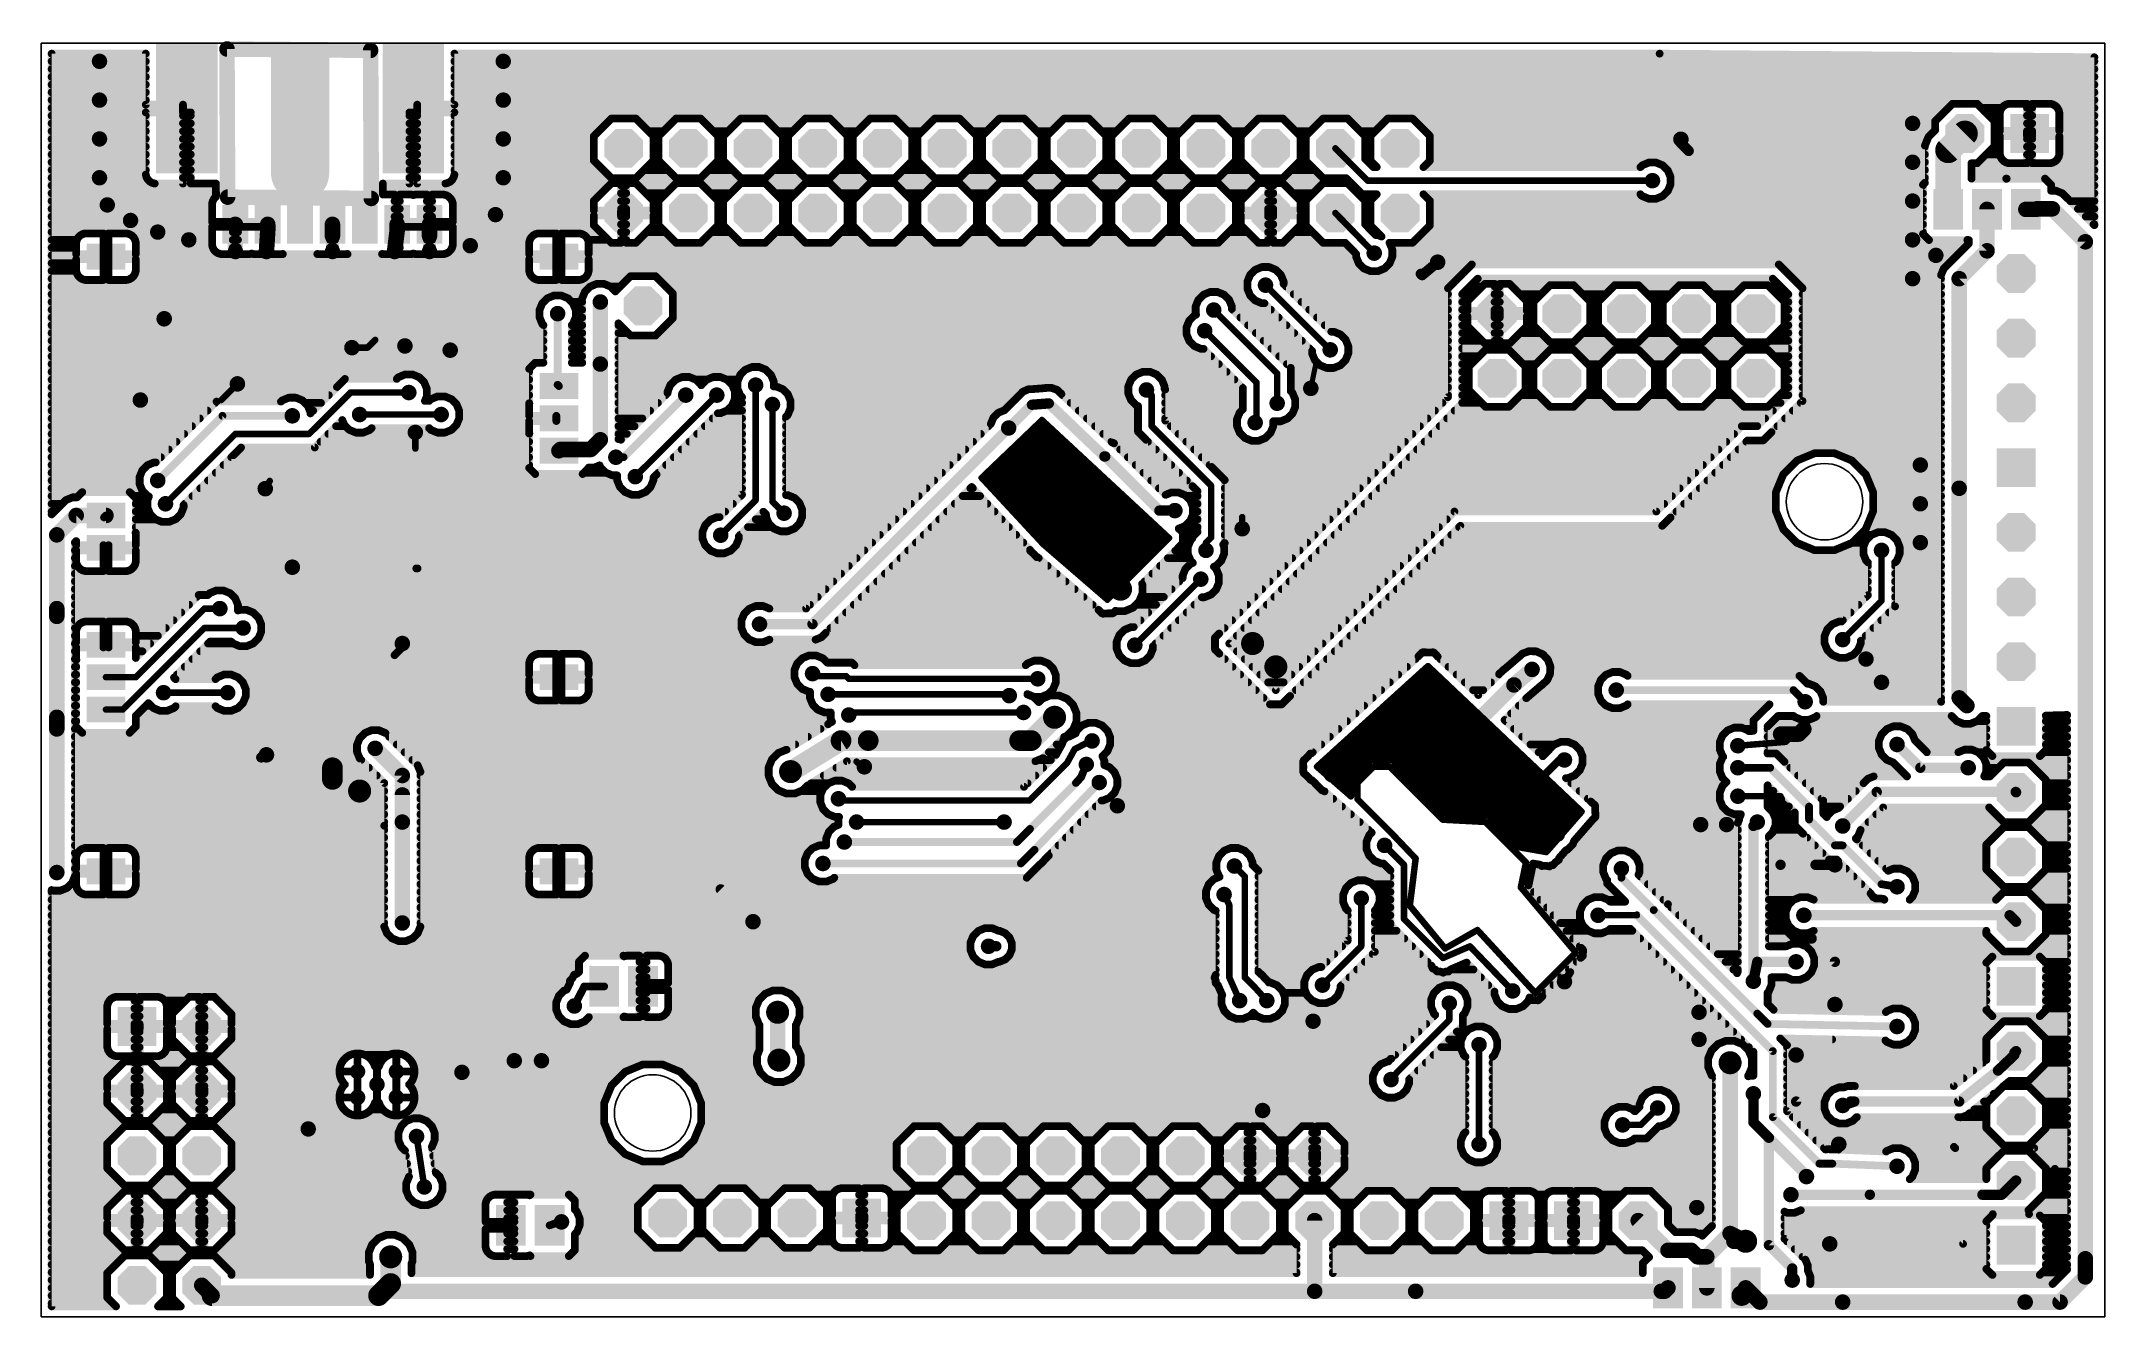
# Model space of a CAD drawing. Extents: x 0 to 81, y 1 to 51.1.
import ezdxf

# ---------------------------------------------------------------- set-up
doc = ezdxf.new("R2010")
doc.units = 0
for name, color, linetype in [('16', 175, 'CONTINUOUS'), ('17', 82, 'CONTINUOUS'), ('18', 82, 'CONTINUOUS'), ('20', 7, 'CONTINUOUS')]:
    doc.layers.add(name, color=color, linetype=linetype)

# ---------------------------------------------------------------- blocks, each defined once
blk = doc.blocks.new('RECT')
blk.add_solid([(-0.5, -0.5), (0.5, -0.5), (-0.5, 0.5), (0.5, 0.5)])
blk = doc.blocks.new('OCTAGONP')
at = {"const_width": 0.5}
blk.add_lwpolyline([(-0.25, -0.1036), (-0.25, 0.1036), (-0.1036, 0.25), (0.1036, 0.25), (0.25, 0.1036), (0.25, -0.1036), (0.1036, -0.25), (-0.1036, -0.25), (-0.25, -0.1036), (-0.25, 0.1036)], dxfattribs=at)
blk = doc.blocks.new('SQUAREP')
blk.add_solid([(-0.5, -0.5), (0.5, -0.5), (-0.5, 0.5), (0.5, 0.5)])
blk = doc.blocks.new('ROUNDP')
at = {"const_width": 0.5}
blk.add_lwpolyline([(0, -0.25, 1), (0, 0.25, 1), (0, -0.25)], format="xyb", dxfattribs=at)
blk = doc.blocks.new('ROUNDV')
at = {"const_width": 0.5}
blk.add_lwpolyline([(0, -0.25, 1), (0, 0.25, 1), (0, -0.25)], format="xyb", dxfattribs=at)

msp = doc.modelspace()

# ---------------------------------------------------------------- linework, layer by layer
at = {"layer": '16'}
for points, const_width in [([(7.2898, 50.7746), (12.9286, 50.7238)], 0.6096), ([(7.3152, 44.958), (7.2898, 50.7746)], 0.6096), ([(0.4064, 32.5018), (0.4064, 50.5936)], 0.3048), ([(0.4064, 50.5936), (4.1021, 50.5936)], 0.3048), ([(0.4064, 50.292), (4.1021, 50.292)], 0.3048), ([(4.1021, 50.5936), (4.1021, 48.5902)], 0.3048), ([(12.9286, 50.7238), (12.954, 44.9072)], 0.6096), ([(16.2179, 48.5902), (16.2179, 50.5936)], 0.3048), ([(16.2179, 50.5936), (63.528, 50.5936)], 0.3048), ([(16.2179, 50.292), (80.5936, 50.292)], 0.3048), ([(63.528, 50.5936), (80.5936, 50.4528)], 0.3048), ([(80.5936, 50.4528), (80.5936, 43.8562)], 0.3048), ([(0.4064, 49.9872), (4.1021, 49.9872)], 0.3048), ([(0.4064, 49.6824), (4.1021, 49.6824)], 0.3048), ([(0.4064, 49.3776), (4.1021, 49.3776)], 0.3048), ([(16.2179, 49.9872), (80.5936, 49.9872)], 0.3048), ([(16.2179, 49.6824), (80.5936, 49.6824)], 0.3048), ([(16.2179, 49.3776), (80.5936, 49.3776)], 0.3048), ([(0.4064, 49.0728), (4.1021, 49.0728)], 0.3048), ([(0.4064, 48.768), (4.1021, 48.768)], 0.3048), ([(0.4064, 48.4632), (5.5626, 48.4632)], 0.3048), ([(4.1021, 48.5902), (5.5626, 48.5902)], 0.3048), ([(5.5626, 48.5902), (5.5626, 48.2854)], 0.3048), ([(10.16, 48.4378), (10.16, 46.6852)], 1.016), ([(14.7574, 48.2854), (14.7574, 48.5902)], 0.3048), ([(14.7574, 48.5902), (16.2179, 48.5902)], 0.3048), ([(14.7574, 48.4632), (74.8644, 48.4632)], 0.3048), ([(16.2179, 49.0728), (80.5936, 49.0728)], 0.3048), ([(16.2179, 48.768), (80.5936, 48.768)], 0.3048), ([(75.0268, 48.6256), (74.3424, 47.9412)], 0.3048), ([(75.9948, 48.6256), (75.0268, 48.6256)], 0.3048), ([(76.6792, 47.9412), (75.9948, 48.6256)], 0.3048), ([(76.1572, 48.4632), (76.9604, 48.4632)], 0.3048), ([(76.9636, 48.4687), (76.9101, 48.3761)], 0.3048), ([(77.0393, 48.5444), (76.9636, 48.4687)], 0.3048), ([(77.1319, 48.5979), (77.0393, 48.5444)], 0.3048), ([(77.2353, 48.6256), (77.1319, 48.5979)], 0.3048), ([(77.9492, 48.6256), (77.2353, 48.6256)], 0.3048), ([(77.9492, 47.5588), (77.9492, 48.6256)], 0.3048), ([(77.9492, 48.4632), (78.1524, 48.4632)], 0.3048), ([(78.8663, 48.6256), (78.1524, 48.6256)], 0.3048), ([(78.1524, 48.6256), (78.1524, 47.5588)], 0.3048), ([(78.9697, 48.5979), (78.8663, 48.6256)], 0.3048), ([(79.0623, 48.5444), (78.9697, 48.5979)], 0.3048), ([(79.138, 48.4687), (79.0623, 48.5444)], 0.3048), ([(79.1915, 48.3761), (79.138, 48.4687)], 0.3048), ([(79.1412, 48.4632), (80.5936, 48.4632)], 0.3048), ([(0.4064, 48.1584), (4.1021, 48.1584)], 0.3048), ([(0.4064, 47.8536), (4.1021, 47.8536)], 0.3048), ([(5.5626, 48.2854), (4.1021, 48.2854)], 0.3048), ([(4.1021, 48.2854), (4.1021, 45.8443)], 0.3048), ([(5.5626, 45.4914), (5.5626, 48.2854)], 0.3048), ([(5.5626, 48.2854), (5.8674, 48.2854)], 0.3048), ([(5.5626, 48.1584), (5.8674, 48.1584)], 0.3048), ([(5.5626, 47.8536), (5.8674, 47.8536)], 0.3048), ([(5.8674, 48.2854), (5.8674, 45.4914)], 0.3048), ([(14.4526, 45.4914), (14.4526, 48.2854)], 0.3048), ([(14.4526, 48.2854), (14.7574, 48.2854)], 0.3048), ([(14.4526, 48.1584), (14.7574, 48.1584)], 0.3048), ([(14.4526, 47.8536), (14.7574, 47.8536)], 0.3048), ([(14.7574, 48.2854), (14.7574, 45.4914)], 0.3048), ([(16.2179, 48.2854), (14.7574, 48.2854)], 0.3048), ([(16.2179, 45.8443), (16.2179, 48.2854)], 0.3048), ([(16.2179, 48.1584), (74.5596, 48.1584)], 0.3048), ([(16.2179, 47.8536), (22.186, 47.8536)], 0.3048), ([(22.376, 48.0436), (21.6916, 47.3592)], 0.3048), ([(23.344, 48.0436), (22.376, 48.0436)], 0.3048), ([(24.0284, 47.3592), (23.344, 48.0436)], 0.3048), ([(23.534, 47.8536), (24.726, 47.8536)], 0.3048), ([(24.916, 48.0436), (24.2316, 47.3592)], 0.3048), ([(25.884, 48.0436), (24.916, 48.0436)], 0.3048), ([(26.5684, 47.3592), (25.884, 48.0436)], 0.3048), ([(26.074, 47.8536), (27.266, 47.8536)], 0.3048), ([(27.456, 48.0436), (26.7716, 47.3592)], 0.3048), ([(28.424, 48.0436), (27.456, 48.0436)], 0.3048), ([(29.1084, 47.3592), (28.424, 48.0436)], 0.3048), ([(28.614, 47.8536), (29.806, 47.8536)], 0.3048), ([(29.996, 48.0436), (29.3116, 47.3592)], 0.3048), ([(30.964, 48.0436), (29.996, 48.0436)], 0.3048), ([(31.6484, 47.3592), (30.964, 48.0436)], 0.3048), ([(31.154, 47.8536), (32.346, 47.8536)], 0.3048), ([(32.536, 48.0436), (31.8516, 47.3592)], 0.3048), ([(33.504, 48.0436), (32.536, 48.0436)], 0.3048), ([(34.1884, 47.3592), (33.504, 48.0436)], 0.3048), ([(33.694, 47.8536), (34.886, 47.8536)], 0.3048), ([(35.076, 48.0436), (34.3916, 47.3592)], 0.3048), ([(36.044, 48.0436), (35.076, 48.0436)], 0.3048), ([(36.7284, 47.3592), (36.044, 48.0436)], 0.3048), ([(36.234, 47.8536), (37.426, 47.8536)], 0.3048), ([(37.616, 48.0436), (36.9316, 47.3592)], 0.3048), ([(38.584, 48.0436), (37.616, 48.0436)], 0.3048), ([(39.2684, 47.3592), (38.584, 48.0436)], 0.3048), ([(38.774, 47.8536), (39.966, 47.8536)], 0.3048), ([(40.156, 48.0436), (39.4716, 47.3592)], 0.3048), ([(41.124, 48.0436), (40.156, 48.0436)], 0.3048), ([(41.8084, 47.3592), (41.124, 48.0436)], 0.3048), ([(41.314, 47.8536), (42.506, 47.8536)], 0.3048), ([(42.696, 48.0436), (42.0116, 47.3592)], 0.3048), ([(43.664, 48.0436), (42.696, 48.0436)], 0.3048), ([(44.3484, 47.3592), (43.664, 48.0436)], 0.3048), ([(43.854, 47.8536), (45.046, 47.8536)], 0.3048), ([(45.236, 48.0436), (44.5516, 47.3592)], 0.3048), ([(46.204, 48.0436), (45.236, 48.0436)], 0.3048), ([(46.8884, 47.3592), (46.204, 48.0436)], 0.3048), ([(46.394, 47.8536), (47.586, 47.8536)], 0.3048), ([(47.776, 48.0436), (47.0916, 47.3592)], 0.3048), ([(48.744, 48.0436), (47.776, 48.0436)], 0.3048), ([(49.4284, 47.3592), (48.744, 48.0436)], 0.3048), ([(48.934, 47.8536), (50.126, 47.8536)], 0.3048), ([(50.316, 48.0436), (49.6316, 47.3592)], 0.3048), ([(51.284, 48.0436), (50.316, 48.0436)], 0.3048), ([(51.9684, 47.3592), (51.284, 48.0436)], 0.3048), ([(51.474, 47.8536), (52.666, 47.8536)], 0.3048), ([(52.856, 48.0436), (52.1716, 47.3592)], 0.3048), ([(53.824, 48.0436), (52.856, 48.0436)], 0.3048), ([(54.5084, 47.3592), (53.824, 48.0436)], 0.3048), ([(54.014, 47.8536), (74.3424, 47.8536)], 0.3048), ([(74.3424, 47.9412), (74.3424, 47.582)], 0.3048), ([(74.8552, 46.8016), (75.5108, 47.4572)], 1.016), ([(76.462, 48.1584), (76.8824, 48.1584)], 0.3048), ([(76.6792, 46.9732), (76.6792, 47.9412)], 0.3048), ([(76.6792, 47.8536), (76.8824, 47.8536)], 0.3048), ([(76.9101, 48.3761), (76.8824, 48.2727)], 0.3048), ([(76.8824, 48.2727), (76.8824, 47.5588)], 0.3048), ([(77.9492, 48.1584), (78.1524, 48.1584)], 0.3048), ([(77.9492, 47.8536), (78.1524, 47.8536)], 0.3048), ([(79.2192, 48.2727), (79.1915, 48.3761)], 0.3048), ([(79.2192, 47.5588), (79.2192, 48.2727)], 0.3048), ([(79.2192, 48.1584), (80.5936, 48.1584)], 0.3048), ([(79.2192, 47.8536), (80.5936, 47.8536)], 0.3048), ([(0.4064, 47.5488), (4.1021, 47.5488)], 0.3048), ([(0.4064, 47.244), (4.1021, 47.244)], 0.3048), ([(0.4064, 46.9392), (4.1021, 46.9392)], 0.3048), ([(5.5626, 47.5488), (5.8674, 47.5488)], 0.3048), ([(5.5626, 47.244), (5.8674, 47.244)], 0.3048), ([(5.5626, 46.9392), (5.8674, 46.9392)], 0.3048), ([(10.16, 46.6852), (10.16, 45.3136)], 1.016), ([(14.4526, 47.5488), (14.7574, 47.5488)], 0.3048), ([(14.4526, 47.244), (14.7574, 47.244)], 0.3048), ([(14.4526, 46.9392), (14.7574, 46.9392)], 0.3048), ([(16.2179, 47.5488), (21.8812, 47.5488)], 0.3048), ([(16.2179, 47.244), (21.6916, 47.244)], 0.3048), ([(16.2179, 46.9392), (21.6916, 46.9392)], 0.3048), ([(21.6916, 47.3592), (21.6916, 46.3912)], 0.3048), ([(23.8388, 47.5488), (24.4212, 47.5488)], 0.3048), ([(24.0284, 46.3912), (24.0284, 47.3592)], 0.3048), ([(24.0284, 47.244), (24.2316, 47.244)], 0.3048), ([(24.0284, 46.9392), (24.2316, 46.9392)], 0.3048), ([(24.2316, 47.3592), (24.2316, 46.3912)], 0.3048), ([(26.3788, 47.5488), (26.9612, 47.5488)], 0.3048), ([(26.5684, 46.3912), (26.5684, 47.3592)], 0.3048), ([(26.5684, 47.244), (26.7716, 47.244)], 0.3048), ([(26.5684, 46.9392), (26.7716, 46.9392)], 0.3048), ([(26.7716, 47.3592), (26.7716, 46.3912)], 0.3048), ([(28.9188, 47.5488), (29.5012, 47.5488)], 0.3048), ([(29.1084, 46.3912), (29.1084, 47.3592)], 0.3048), ([(29.1084, 47.244), (29.3116, 47.244)], 0.3048), ([(29.1084, 46.9392), (29.3116, 46.9392)], 0.3048), ([(29.3116, 47.3592), (29.3116, 46.3912)], 0.3048), ([(31.4588, 47.5488), (32.0412, 47.5488)], 0.3048), ([(31.6484, 46.3912), (31.6484, 47.3592)], 0.3048), ([(31.6484, 47.244), (31.8516, 47.244)], 0.3048), ([(31.6484, 46.9392), (31.8516, 46.9392)], 0.3048), ([(31.8516, 47.3592), (31.8516, 46.3912)], 0.3048), ([(33.9988, 47.5488), (34.5812, 47.5488)], 0.3048), ([(34.1884, 46.3912), (34.1884, 47.3592)], 0.3048), ([(34.1884, 47.244), (34.3916, 47.244)], 0.3048), ([(34.1884, 46.9392), (34.3916, 46.9392)], 0.3048), ([(34.3916, 47.3592), (34.3916, 46.3912)], 0.3048), ([(36.5388, 47.5488), (37.1212, 47.5488)], 0.3048), ([(36.7284, 46.3912), (36.7284, 47.3592)], 0.3048), ([(36.7284, 47.244), (36.9316, 47.244)], 0.3048), ([(36.7284, 46.9392), (36.9316, 46.9392)], 0.3048), ([(36.9316, 47.3592), (36.9316, 46.3912)], 0.3048), ([(39.0788, 47.5488), (39.6612, 47.5488)], 0.3048), ([(39.2684, 46.3912), (39.2684, 47.3592)], 0.3048), ([(39.2684, 47.244), (39.4716, 47.244)], 0.3048), ([(39.2684, 46.9392), (39.4716, 46.9392)], 0.3048), ([(39.4716, 47.3592), (39.4716, 46.3912)], 0.3048), ([(41.6188, 47.5488), (42.2012, 47.5488)], 0.3048), ([(41.8084, 46.3912), (41.8084, 47.3592)], 0.3048), ([(41.8084, 47.244), (42.0116, 47.244)], 0.3048), ([(41.8084, 46.9392), (42.0116, 46.9392)], 0.3048), ([(42.0116, 47.3592), (42.0116, 46.3912)], 0.3048), ([(44.1588, 47.5488), (44.7412, 47.5488)], 0.3048), ([(44.3484, 46.3912), (44.3484, 47.3592)], 0.3048), ([(44.3484, 47.244), (44.5516, 47.244)], 0.3048), ([(44.3484, 46.9392), (44.5516, 46.9392)], 0.3048), ([(44.5516, 47.3592), (44.5516, 46.3912)], 0.3048), ([(46.6988, 47.5488), (47.2812, 47.5488)], 0.3048), ([(46.8884, 46.3912), (46.8884, 47.3592)], 0.3048), ([(46.8884, 47.244), (47.0916, 47.244)], 0.3048), ([(46.8884, 46.9392), (47.0916, 46.9392)], 0.3048), ([(47.0916, 47.3592), (47.0916, 46.3912)], 0.3048), ([(49.2388, 47.5488), (49.8212, 47.5488)], 0.3048), ([(49.4284, 46.3912), (49.4284, 47.3592)], 0.3048), ([(49.4284, 47.244), (49.6316, 47.244)], 0.3048), ([(49.4284, 46.9392), (49.6316, 46.9392)], 0.3048), ([(49.6316, 47.3592), (49.6316, 46.3912)], 0.3048), ([(50.8, 46.8752), (52.07, 45.6052)], 0.254), ([(51.7788, 47.5488), (52.3612, 47.5488)], 0.3048), ([(51.9684, 46.4611), (51.9684, 47.3592)], 0.3048), ([(51.9684, 47.244), (52.1716, 47.244)], 0.3048), ([(51.9684, 46.9392), (52.1716, 46.9392)], 0.3048), ([(52.1716, 47.3592), (52.1716, 46.3912)], 0.3048), ([(54.3188, 47.5488), (74.3092, 47.5488)], 0.3048), ([(54.5084, 46.3912), (54.5084, 47.3592)], 0.3048), ([(54.5084, 47.244), (74.0487, 47.244)], 0.3048), ([(54.5084, 46.9392), (73.9408, 46.9392)], 0.3048), ([(64.3636, 47.2308), (64.3636, 47.0784)], 0.4064), ([(64.3636, 47.0784), (64.6684, 46.7736)], 0.4064), ([(74.08, 47.3196), (73.9408, 46.9835)], 0.3048), ([(73.9408, 46.9835), (73.9408, 45.5242)], 0.3048), ([(74.3424, 47.582), (74.08, 47.3196)], 0.3048), ([(74.8552, 44.4796), (74.8552, 46.8016)], 1.016), ([(75.9948, 46.2888), (76.6792, 46.9732)], 0.3048), ([(76.6452, 46.9392), (76.8824, 46.9392)], 0.3048), ([(76.6792, 47.5488), (77.9492, 47.5488)], 0.3048), ([(76.6792, 47.244), (76.8824, 47.244)], 0.3048), ([(76.8824, 47.5588), (77.9492, 47.5588)], 0.3048), ([(77.9492, 47.3556), (76.8824, 47.3556)], 0.3048), ([(76.8824, 47.3556), (76.8824, 46.6417)], 0.3048), ([(78.1524, 47.5588), (77.9492, 47.5588)], 0.3048), ([(77.9492, 47.5588), (77.9492, 47.3556)], 0.3048), ([(77.9492, 46.2888), (77.9492, 47.3556)], 0.3048), ([(77.9492, 47.3556), (78.1524, 47.3556)], 0.3048), ([(77.9492, 47.244), (78.1524, 47.244)], 0.3048), ([(77.9492, 46.9392), (78.1524, 46.9392)], 0.3048), ([(78.1524, 47.3556), (78.1524, 47.5588)], 0.3048), ([(78.1524, 47.5588), (79.2192, 47.5588)], 0.3048), ([(78.1524, 47.5488), (80.5936, 47.5488)], 0.3048), ([(78.1524, 47.3556), (78.1524, 46.2888)], 0.3048), ([(79.2192, 47.3556), (78.1524, 47.3556)], 0.3048), ([(79.2192, 46.6417), (79.2192, 47.3556)], 0.3048), ([(79.2192, 47.244), (80.5936, 47.244)], 0.3048), ([(79.2192, 46.9392), (80.5936, 46.9392)], 0.3048), ([(0.4064, 46.6344), (4.1021, 46.6344)], 0.3048), ([(0.4064, 46.3296), (4.1021, 46.3296)], 0.3048), ([(0.4064, 46.0248), (4.1021, 46.0248)], 0.3048), ([(5.5626, 46.6344), (5.8674, 46.6344)], 0.3048), ([(5.5626, 46.3296), (5.8674, 46.3296)], 0.3048), ([(5.5626, 46.0248), (5.8674, 46.0248)], 0.3048), ([(14.4526, 46.6344), (14.7574, 46.6344)], 0.3048), ([(14.4526, 46.3296), (14.7574, 46.3296)], 0.3048), ([(14.4526, 46.0248), (14.7574, 46.0248)], 0.3048), ([(16.2179, 46.6344), (21.6916, 46.6344)], 0.3048), ([(16.2179, 46.3296), (21.7532, 46.3296)], 0.3048), ([(16.2179, 46.0248), (22.058, 46.0248)], 0.3048), ([(21.6916, 46.3912), (22.376, 45.7068)], 0.3048), ([(23.344, 45.7068), (24.0284, 46.3912)], 0.3048), ([(23.662, 46.0248), (24.598, 46.0248)], 0.3048), ([(23.9668, 46.3296), (24.2932, 46.3296)], 0.3048), ([(24.0284, 46.6344), (24.2316, 46.6344)], 0.3048), ([(24.2316, 46.3912), (24.916, 45.7068)], 0.3048), ([(25.884, 45.7068), (26.5684, 46.3912)], 0.3048), ([(26.202, 46.0248), (27.138, 46.0248)], 0.3048), ([(26.5068, 46.3296), (26.8332, 46.3296)], 0.3048), ([(26.5684, 46.6344), (26.7716, 46.6344)], 0.3048), ([(26.7716, 46.3912), (27.456, 45.7068)], 0.3048), ([(28.424, 45.7068), (29.1084, 46.3912)], 0.3048), ([(28.742, 46.0248), (29.678, 46.0248)], 0.3048), ([(29.0468, 46.3296), (29.3732, 46.3296)], 0.3048), ([(29.1084, 46.6344), (29.3116, 46.6344)], 0.3048), ([(29.3116, 46.3912), (29.996, 45.7068)], 0.3048), ([(30.964, 45.7068), (31.6484, 46.3912)], 0.3048), ([(31.282, 46.0248), (32.218, 46.0248)], 0.3048), ([(31.5868, 46.3296), (31.9132, 46.3296)], 0.3048), ([(31.6484, 46.6344), (31.8516, 46.6344)], 0.3048), ([(31.8516, 46.3912), (32.536, 45.7068)], 0.3048), ([(33.504, 45.7068), (34.1884, 46.3912)], 0.3048), ([(33.822, 46.0248), (34.758, 46.0248)], 0.3048), ([(34.1268, 46.3296), (34.4532, 46.3296)], 0.3048), ([(34.1884, 46.6344), (34.3916, 46.6344)], 0.3048), ([(34.3916, 46.3912), (35.076, 45.7068)], 0.3048), ([(36.044, 45.7068), (36.7284, 46.3912)], 0.3048), ([(36.362, 46.0248), (37.298, 46.0248)], 0.3048), ([(36.6668, 46.3296), (36.9932, 46.3296)], 0.3048), ([(36.7284, 46.6344), (36.9316, 46.6344)], 0.3048), ([(36.9316, 46.3912), (37.616, 45.7068)], 0.3048), ([(38.584, 45.7068), (39.2684, 46.3912)], 0.3048), ([(38.902, 46.0248), (39.838, 46.0248)], 0.3048), ([(39.2068, 46.3296), (39.5332, 46.3296)], 0.3048), ([(39.2684, 46.6344), (39.4716, 46.6344)], 0.3048), ([(39.4716, 46.3912), (40.156, 45.7068)], 0.3048), ([(41.124, 45.7068), (41.8084, 46.3912)], 0.3048), ([(41.442, 46.0248), (42.378, 46.0248)], 0.3048), ([(41.7468, 46.3296), (42.0732, 46.3296)], 0.3048), ([(41.8084, 46.6344), (42.0116, 46.6344)], 0.3048), ([(42.0116, 46.3912), (42.696, 45.7068)], 0.3048), ([(43.664, 45.7068), (44.3484, 46.3912)], 0.3048), ([(43.982, 46.0248), (44.918, 46.0248)], 0.3048), ([(44.2868, 46.3296), (44.6132, 46.3296)], 0.3048), ([(44.3484, 46.6344), (44.5516, 46.6344)], 0.3048), ([(44.5516, 46.3912), (45.236, 45.7068)], 0.3048), ([(46.204, 45.7068), (46.8884, 46.3912)], 0.3048), ([(46.522, 46.0248), (47.458, 46.0248)], 0.3048), ([(46.8268, 46.3296), (47.1532, 46.3296)], 0.3048), ([(46.8884, 46.6344), (47.0916, 46.6344)], 0.3048), ([(47.0916, 46.3912), (47.776, 45.7068)], 0.3048), ([(48.744, 45.7068), (49.4284, 46.3912)], 0.3048), ([(49.062, 46.0248), (49.998, 46.0248)], 0.3048), ([(49.3668, 46.3296), (49.6932, 46.3296)], 0.3048), ([(49.4284, 46.6344), (49.6316, 46.6344)], 0.3048), ([(49.6316, 46.3912), (50.316, 45.7068)], 0.3048), ([(51.9684, 46.6344), (52.1716, 46.6344)], 0.3048), ([(52.2909, 46.1386), (51.9684, 46.4611)], 0.3048), ([(52.0999, 46.3296), (52.2332, 46.3296)], 0.3048), ([(52.1716, 46.3912), (52.4242, 46.1386)], 0.3048), ([(52.4242, 46.1386), (52.2909, 46.1386)], 0.3048), ([(54.2558, 46.1386), (54.5084, 46.3912)], 0.3048), ([(62.7736, 46.1386), (54.2558, 46.1386)], 0.3048), ([(54.4468, 46.3296), (73.9408, 46.3296)], 0.3048), ([(54.5084, 46.6344), (73.9408, 46.6344)], 0.3048), ([(62.8431, 46.2081), (62.7736, 46.1386)], 0.3048), ([(63.1045, 46.3164), (62.8431, 46.2081)], 0.3048), ([(63.3875, 46.3164), (63.1045, 46.3164)], 0.3048), ([(63.6489, 46.2081), (63.3875, 46.3164)], 0.3048), ([(63.8489, 46.0081), (63.6489, 46.2081)], 0.3048), ([(63.8322, 46.0248), (73.9408, 46.0248)], 0.3048), ([(75.7696, 45.6861), (75.7696, 46.2888)], 0.3048), ([(75.7696, 46.2888), (75.9948, 46.2888)], 0.3048), ([(75.7696, 46.0248), (80.5936, 46.0248)], 0.3048), ([(76.0356, 46.3296), (77.1092, 46.3296)], 0.3048), ([(76.3404, 46.6344), (76.8844, 46.6344)], 0.3048), ([(76.8824, 46.6417), (76.9101, 46.5383)], 0.3048), ([(76.9101, 46.5383), (76.9636, 46.4457)], 0.3048), ([(76.9636, 46.4457), (77.0393, 46.37)], 0.3048), ([(77.0393, 46.37), (77.1319, 46.3165)], 0.3048), ([(77.1319, 46.3165), (77.2353, 46.2888)], 0.3048), ([(77.2353, 46.2888), (77.9492, 46.2888)], 0.3048), ([(77.9492, 46.6344), (78.1524, 46.6344)], 0.3048), ([(77.9492, 46.3296), (78.1524, 46.3296)], 0.3048), ([(78.1524, 46.2888), (78.8663, 46.2888)], 0.3048), ([(78.8663, 46.2888), (78.9697, 46.3165)], 0.3048), ([(78.9697, 46.3165), (79.0623, 46.37)], 0.3048), ([(78.9924, 46.3296), (80.5936, 46.3296)], 0.3048), ([(79.0623, 46.37), (79.138, 46.4457)], 0.3048), ([(79.138, 46.4457), (79.1915, 46.5383)], 0.3048), ([(79.1915, 46.5383), (79.2192, 46.6417)], 0.3048), ([(79.2172, 46.6344), (80.5936, 46.6344)], 0.3048), ([(0.4064, 45.72), (4.1419, 45.72)], 0.3048), ([(0.4064, 45.4152), (6.856, 45.4152)], 0.3048), ([(4.1021, 45.8443), (4.1298, 45.7409)], 0.3048), ([(4.1298, 45.7409), (4.1833, 45.6483)], 0.3048), ([(4.1833, 45.6483), (4.259, 45.5726)], 0.3048), ([(4.259, 45.5726), (4.3516, 45.5191)], 0.3048), ([(4.3516, 45.5191), (4.455, 45.4914)], 0.3048), ([(4.455, 45.4914), (5.5626, 45.4914)], 0.3048), ([(5.5626, 45.72), (5.8674, 45.72)], 0.3048), ([(5.8674, 45.4914), (6.8557, 45.4914)], 0.3048), ([(6.8557, 45.4914), (6.8579, 44.9739)], 0.3048), ([(10.16, 45.2628), (10.16, 45.3136)], 1.016), ([(10.16, 43.8912), (10.16, 45.2628)], 1.016), ([(13.4104, 45.095), (13.4086, 45.4914)], 0.3048), ([(13.4086, 45.4914), (14.4526, 45.4914)], 0.3048), ([(13.409, 45.4152), (22.2876, 45.4152)], 0.3048), ([(14.4526, 45.72), (14.7574, 45.72)], 0.3048), ([(14.7574, 45.4914), (15.865, 45.4914)], 0.3048), ([(15.865, 45.4914), (15.9684, 45.5191)], 0.3048), ([(15.9684, 45.5191), (16.061, 45.5726)], 0.3048), ([(16.061, 45.5726), (16.1367, 45.6483)], 0.3048), ([(16.1367, 45.6483), (16.1902, 45.7409)], 0.3048), ([(16.1781, 45.72), (22.3628, 45.72)], 0.3048), ([(16.1902, 45.7409), (16.2179, 45.8443)], 0.3048), ([(22.376, 45.5036), (21.6916, 44.8192)], 0.3048), ([(22.376, 45.7068), (23.344, 45.7068)], 0.3048), ([(22.7584, 45.5036), (22.376, 45.5036)], 0.3048), ([(22.7584, 44.4368), (22.7584, 45.5036)], 0.3048), ([(22.7584, 45.4152), (22.9616, 45.4152)], 0.3048), ([(22.9616, 45.5036), (22.9616, 44.4368)], 0.3048), ([(23.344, 45.5036), (22.9616, 45.5036)], 0.3048), ([(24.0284, 44.8192), (23.344, 45.5036)], 0.3048), ([(23.3572, 45.72), (24.9028, 45.72)], 0.3048), ([(23.4324, 45.4152), (24.8276, 45.4152)], 0.3048), ([(24.916, 45.5036), (24.2316, 44.8192)], 0.3048), ([(24.916, 45.7068), (25.884, 45.7068)], 0.3048), ([(25.884, 45.5036), (24.916, 45.5036)], 0.3048), ([(26.5684, 44.8192), (25.884, 45.5036)], 0.3048), ([(25.8972, 45.72), (27.4428, 45.72)], 0.3048), ([(25.9724, 45.4152), (27.3676, 45.4152)], 0.3048), ([(27.456, 45.5036), (26.7716, 44.8192)], 0.3048), ([(27.456, 45.7068), (28.424, 45.7068)], 0.3048), ([(28.424, 45.5036), (27.456, 45.5036)], 0.3048), ([(29.1084, 44.8192), (28.424, 45.5036)], 0.3048), ([(28.4372, 45.72), (29.9828, 45.72)], 0.3048), ([(28.5124, 45.4152), (29.9076, 45.4152)], 0.3048), ([(29.996, 45.5036), (29.3116, 44.8192)], 0.3048), ([(29.996, 45.7068), (30.964, 45.7068)], 0.3048), ([(30.964, 45.5036), (29.996, 45.5036)], 0.3048), ([(31.6484, 44.8192), (30.964, 45.5036)], 0.3048), ([(30.9772, 45.72), (32.5228, 45.72)], 0.3048), ([(31.0524, 45.4152), (32.4476, 45.4152)], 0.3048), ([(32.536, 45.5036), (31.8516, 44.8192)], 0.3048), ([(32.536, 45.7068), (33.504, 45.7068)], 0.3048), ([(33.504, 45.5036), (32.536, 45.5036)], 0.3048), ([(34.1884, 44.8192), (33.504, 45.5036)], 0.3048), ([(33.5172, 45.72), (35.0628, 45.72)], 0.3048), ([(33.5924, 45.4152), (34.9876, 45.4152)], 0.3048), ([(35.076, 45.5036), (34.3916, 44.8192)], 0.3048), ([(35.076, 45.7068), (36.044, 45.7068)], 0.3048), ([(36.044, 45.5036), (35.076, 45.5036)], 0.3048), ([(36.7284, 44.8192), (36.044, 45.5036)], 0.3048), ([(36.0572, 45.72), (37.6028, 45.72)], 0.3048), ([(36.1324, 45.4152), (37.5276, 45.4152)], 0.3048), ([(37.616, 45.5036), (36.9316, 44.8192)], 0.3048), ([(37.616, 45.7068), (38.584, 45.7068)], 0.3048), ([(38.584, 45.5036), (37.616, 45.5036)], 0.3048), ([(39.2684, 44.8192), (38.584, 45.5036)], 0.3048), ([(38.5972, 45.72), (40.1428, 45.72)], 0.3048), ([(38.6724, 45.4152), (40.0676, 45.4152)], 0.3048), ([(40.156, 45.5036), (39.4716, 44.8192)], 0.3048), ([(40.156, 45.7068), (41.124, 45.7068)], 0.3048), ([(41.124, 45.5036), (40.156, 45.5036)], 0.3048), ([(41.8084, 44.8192), (41.124, 45.5036)], 0.3048), ([(41.1372, 45.72), (42.6828, 45.72)], 0.3048), ([(41.2124, 45.4152), (42.6076, 45.4152)], 0.3048), ([(42.696, 45.5036), (42.0116, 44.8192)], 0.3048), ([(42.696, 45.7068), (43.664, 45.7068)], 0.3048), ([(43.664, 45.5036), (42.696, 45.5036)], 0.3048), ([(44.3484, 44.8192), (43.664, 45.5036)], 0.3048), ([(43.6772, 45.72), (45.2228, 45.72)], 0.3048), ([(43.7524, 45.4152), (45.1476, 45.4152)], 0.3048), ([(45.236, 45.5036), (44.5516, 44.8192)], 0.3048), ([(45.236, 45.7068), (46.204, 45.7068)], 0.3048), ([(46.204, 45.5036), (45.236, 45.5036)], 0.3048), ([(46.8884, 44.8192), (46.204, 45.5036)], 0.3048), ([(46.2172, 45.72), (47.7628, 45.72)], 0.3048), ([(46.2924, 45.4152), (47.6876, 45.4152)], 0.3048), ([(47.776, 45.5036), (47.0916, 44.8192)], 0.3048), ([(47.776, 45.7068), (48.744, 45.7068)], 0.3048), ([(48.1584, 45.5036), (47.776, 45.5036)], 0.3048), ([(48.1584, 44.4368), (48.1584, 45.5036)], 0.3048), ([(48.1584, 45.4152), (48.3616, 45.4152)], 0.3048), ([(48.3616, 45.5036), (48.3616, 44.4368)], 0.3048), ([(48.744, 45.5036), (48.3616, 45.5036)], 0.3048), ([(49.4284, 44.8192), (48.744, 45.5036)], 0.3048), ([(48.7572, 45.72), (50.3028, 45.72)], 0.3048), ([(48.8324, 45.4152), (50.2276, 45.4152)], 0.3048), ([(50.316, 45.5036), (49.6316, 44.8192)], 0.3048), ([(50.316, 45.7068), (51.2141, 45.7068)], 0.3048), ([(51.284, 45.5036), (50.316, 45.5036)], 0.3048), ([(51.2141, 45.7068), (51.5366, 45.3843)], 0.3048), ([(51.9684, 44.8192), (51.284, 45.5036)], 0.3048), ([(51.3724, 45.4152), (51.5057, 45.4152)], 0.3048), ([(51.5366, 45.3843), (51.8491, 45.0718)], 0.3048), ([(52.07, 45.6052), (55.1688, 45.6052)], 0.254), ([(55.1688, 45.6052), (62.6364, 45.6052)], 0.254), ([(62.6364, 45.6052), (63.246, 45.6052)], 0.254), ([(63.246, 45.6052), (62.6364, 45.6052)], 0.254), ([(63.246, 45.6052), (63.3984, 45.6052)], 0.254), ([(63.919, 45.839), (63.8489, 46.0081)], 0.3048), ([(63.8489, 45.2023), (63.919, 45.3714)], 0.3048), ([(63.9318, 45.8261), (63.919, 45.839)], 0.3048), ([(63.919, 45.3714), (63.9318, 45.3843)], 0.3048), ([(63.9318, 45.808), (63.9318, 45.8261)], 0.3048), ([(63.9572, 45.7467), (63.9318, 45.808)], 0.3048), ([(63.9318, 45.4024), (63.9572, 45.4637)], 0.3048), ([(63.9318, 45.3843), (63.9318, 45.4024)], 0.3048), ([(63.9371, 45.4152), (73.8646, 45.4152)], 0.3048), ([(63.9572, 45.4637), (63.9572, 45.7467)], 0.3048), ([(63.9572, 45.72), (73.9408, 45.72)], 0.3048), ([(73.9408, 45.5242), (73.8646, 45.448)], 0.3048), ([(73.8646, 45.448), (73.8646, 43.5112)], 0.3048), ([(75.7696, 45.72), (80.5936, 45.72)], 0.3048), ([(77.1317, 45.6861), (75.7696, 45.6861)], 0.3048), ([(77.1412, 45.6766), (77.1317, 45.6861)], 0.3048), ([(77.1507, 45.6861), (77.1412, 45.6766)], 0.3048), ([(78.6557, 45.6861), (77.1507, 45.6861)], 0.3048), ([(78.8938, 45.448), (78.6557, 45.6861)], 0.3048), ([(78.8938, 45.212), (78.8938, 45.448)], 0.3048), ([(78.8938, 45.4152), (80.5936, 45.4152)], 0.3048), ([(79.0847, 45.212), (78.8938, 45.212)], 0.3048), ([(79.3461, 45.1037), (79.0847, 45.212)], 0.3048), ([(0.4064, 45.1104), (6.8573, 45.1104)], 0.3048), ([(0.4064, 44.8056), (6.7321, 44.8056)], 0.3048), ([(0.4064, 44.5008), (6.7056, 44.5008)], 0.3048), ([(6.7333, 44.8101), (6.7056, 44.7067)], 0.3048), ([(6.7056, 44.7067), (6.7056, 43.9928)], 0.3048), ([(6.7868, 44.9027), (6.7333, 44.8101)], 0.3048), ([(6.8579, 44.9739), (6.7868, 44.9027)], 0.3048), ([(12.954, 44.9072), (7.3152, 44.958)], 0.6096), ([(13.4103, 45.1104), (21.9828, 45.1104)], 0.3048), ([(13.4129, 45.0924), (13.4104, 45.095)], 0.3048), ([(13.4126, 45.0596), (13.4129, 45.0924)], 0.3048), ([(13.8684, 45.0596), (13.4126, 45.0596)], 0.3048), ([(13.8684, 43.9928), (13.8684, 45.0596)], 0.3048), ([(13.8684, 44.8056), (14.0716, 44.8056)], 0.3048), ([(13.8684, 44.5008), (14.0716, 44.5008)], 0.3048), ([(14.5315, 45.0596), (14.0716, 45.0596)], 0.3048), ([(14.0716, 45.0596), (14.0716, 43.9928)], 0.3048), ([(14.605, 45.0399), (14.5315, 45.0596)], 0.3048), ([(14.6785, 45.0596), (14.605, 45.0399)], 0.3048), ([(15.1384, 45.0596), (14.6785, 45.0596)], 0.3048), ([(15.1384, 43.9928), (15.1384, 45.0596)], 0.3048), ([(15.1384, 44.8056), (15.3416, 44.8056)], 0.3048), ([(15.1384, 44.5008), (15.3416, 44.5008)], 0.3048), ([(15.8015, 45.0596), (15.3416, 45.0596)], 0.3048), ([(15.3416, 45.0596), (15.3416, 43.9928)], 0.3048), ([(15.9049, 45.0319), (15.8015, 45.0596)], 0.3048), ([(15.9975, 44.9784), (15.9049, 45.0319)], 0.3048), ([(16.0732, 44.9027), (15.9975, 44.9784)], 0.3048), ([(16.1267, 44.8101), (16.0732, 44.9027)], 0.3048), ([(16.1544, 44.7067), (16.1267, 44.8101)], 0.3048), ([(16.1279, 44.8056), (21.6916, 44.8056)], 0.3048), ([(16.1544, 43.9928), (16.1544, 44.7067)], 0.3048), ([(16.1544, 44.5008), (21.6916, 44.5008)], 0.3048), ([(21.6916, 44.8192), (21.6916, 44.4368)], 0.3048), ([(21.6916, 44.4368), (22.7584, 44.4368)], 0.3048), ([(22.7584, 45.1104), (22.9616, 45.1104)], 0.3048), ([(22.7584, 44.8056), (22.9616, 44.8056)], 0.3048), ([(22.7584, 44.5008), (22.9616, 44.5008)], 0.3048), ([(22.9616, 44.4368), (22.7584, 44.4368)], 0.3048), ([(22.7584, 44.4368), (22.7584, 44.2336)], 0.3048), ([(22.9616, 44.2336), (22.9616, 44.4368)], 0.3048), ([(22.9616, 44.4368), (24.0284, 44.4368)], 0.3048), ([(23.7372, 45.1104), (24.5228, 45.1104)], 0.3048), ([(24.0284, 44.4368), (24.0284, 44.8192)], 0.3048), ([(24.0284, 44.8056), (24.2316, 44.8056)], 0.3048), ([(24.0284, 44.5008), (24.2316, 44.5008)], 0.3048), ([(24.2316, 44.8192), (24.2316, 43.8512)], 0.3048), ([(26.2772, 45.1104), (27.0628, 45.1104)], 0.3048), ([(26.5684, 43.8512), (26.5684, 44.8192)], 0.3048), ([(26.5684, 44.8056), (26.7716, 44.8056)], 0.3048), ([(26.5684, 44.5008), (26.7716, 44.5008)], 0.3048), ([(26.7716, 44.8192), (26.7716, 43.8512)], 0.3048), ([(28.8172, 45.1104), (29.6028, 45.1104)], 0.3048), ([(29.1084, 43.8512), (29.1084, 44.8192)], 0.3048), ([(29.1084, 44.8056), (29.3116, 44.8056)], 0.3048), ([(29.1084, 44.5008), (29.3116, 44.5008)], 0.3048), ([(29.3116, 44.8192), (29.3116, 43.8512)], 0.3048), ([(31.3572, 45.1104), (32.1428, 45.1104)], 0.3048), ([(31.6484, 43.8512), (31.6484, 44.8192)], 0.3048), ([(31.6484, 44.8056), (31.8516, 44.8056)], 0.3048), ([(31.6484, 44.5008), (31.8516, 44.5008)], 0.3048), ([(31.8516, 44.8192), (31.8516, 43.8512)], 0.3048), ([(33.8972, 45.1104), (34.6828, 45.1104)], 0.3048), ([(34.1884, 43.8512), (34.1884, 44.8192)], 0.3048), ([(34.1884, 44.8056), (34.3916, 44.8056)], 0.3048), ([(34.1884, 44.5008), (34.3916, 44.5008)], 0.3048), ([(34.3916, 44.8192), (34.3916, 43.8512)], 0.3048), ([(36.4372, 45.1104), (37.2228, 45.1104)], 0.3048), ([(36.7284, 43.8512), (36.7284, 44.8192)], 0.3048), ([(36.7284, 44.8056), (36.9316, 44.8056)], 0.3048), ([(36.7284, 44.5008), (36.9316, 44.5008)], 0.3048), ([(36.9316, 44.8192), (36.9316, 43.8512)], 0.3048), ([(38.9772, 45.1104), (39.7628, 45.1104)], 0.3048), ([(39.2684, 43.8512), (39.2684, 44.8192)], 0.3048), ([(39.2684, 44.8056), (39.4716, 44.8056)], 0.3048), ([(39.2684, 44.5008), (39.4716, 44.5008)], 0.3048), ([(39.4716, 44.8192), (39.4716, 43.8512)], 0.3048), ([(41.5172, 45.1104), (42.3028, 45.1104)], 0.3048), ([(41.8084, 43.8512), (41.8084, 44.8192)], 0.3048), ([(41.8084, 44.8056), (42.0116, 44.8056)], 0.3048), ([(41.8084, 44.5008), (42.0116, 44.5008)], 0.3048), ([(42.0116, 44.8192), (42.0116, 43.8512)], 0.3048), ([(44.0572, 45.1104), (44.8428, 45.1104)], 0.3048), ([(44.3484, 43.8512), (44.3484, 44.8192)], 0.3048), ([(44.3484, 44.8056), (44.5516, 44.8056)], 0.3048), ([(44.3484, 44.5008), (44.5516, 44.5008)], 0.3048), ([(44.5516, 44.8192), (44.5516, 43.8512)], 0.3048), ([(46.5972, 45.1104), (47.3828, 45.1104)], 0.3048), ([(46.8884, 43.8512), (46.8884, 44.8192)], 0.3048), ([(46.8884, 44.8056), (47.0916, 44.8056)], 0.3048), ([(46.8884, 44.5008), (47.0916, 44.5008)], 0.3048), ([(47.0916, 44.8192), (47.0916, 44.4368)], 0.3048), ([(47.0916, 44.4368), (48.1584, 44.4368)], 0.3048), ([(48.1584, 45.1104), (48.3616, 45.1104)], 0.3048), ([(48.1584, 44.8056), (48.3616, 44.8056)], 0.3048), ([(48.1584, 44.5008), (48.3616, 44.5008)], 0.3048), ([(48.3616, 44.4368), (48.1584, 44.4368)], 0.3048), ([(48.1584, 44.4368), (48.1584, 44.2336)], 0.3048), ([(48.3616, 44.2336), (48.3616, 44.4368)], 0.3048), ([(48.3616, 44.4368), (49.4284, 44.4368)], 0.3048), ([(49.1372, 45.1104), (49.9228, 45.1104)], 0.3048), ([(49.4284, 44.4368), (49.4284, 44.8192)], 0.3048), ([(49.4284, 44.8056), (49.6316, 44.8056)], 0.3048), ([(49.4284, 44.5008), (49.6316, 44.5008)], 0.3048), ([(49.6316, 44.8192), (49.6316, 43.8512)], 0.3048), ([(51.6772, 45.1104), (51.8105, 45.1104)], 0.3048), ([(51.8491, 45.0718), (52.4242, 45.0718)], 0.3048), ([(51.9684, 43.8949), (51.9684, 44.8192)], 0.3048), ([(51.9684, 44.8056), (52.1716, 44.8056)], 0.3048), ([(51.9684, 44.5008), (52.1716, 44.5008)], 0.3048), ([(52.4242, 45.0718), (52.1716, 44.8192)], 0.3048), ([(52.1716, 44.8192), (52.1716, 43.8512)], 0.3048), ([(54.5084, 44.8192), (54.2558, 45.0718)], 0.3048), ([(54.2558, 45.0718), (62.7736, 45.0718)], 0.3048), ([(54.5084, 43.8512), (54.5084, 44.8192)], 0.3048), ([(54.5084, 44.8056), (73.8646, 44.8056)], 0.3048), ([(54.5084, 44.5008), (73.8646, 44.5008)], 0.3048), ([(62.7736, 45.0718), (62.8431, 45.0023)], 0.3048), ([(62.8431, 45.0023), (63.1045, 44.894)], 0.3048), ([(63.1045, 44.894), (63.3875, 44.894)], 0.3048), ([(63.3875, 44.894), (63.6489, 45.0023)], 0.3048), ([(63.6489, 45.0023), (63.8489, 45.2023)], 0.3048), ([(63.757, 45.1104), (73.8646, 45.1104)], 0.3048), ([(76.3792, 44.4796), (76.3792, 42.8512)], 0.6096), ([(78.3124, 44.4796), (77.9032, 44.4796)], 0.6096), ([(78.3336, 44.5008), (78.3124, 44.4796)], 0.6096), ([(78.9432, 44.5008), (78.3336, 44.5008)], 0.6096), ([(78.9432, 44.5008), (80.2386, 43.2054)], 0.6096), ([(79.3299, 45.1104), (80.5936, 45.1104)], 0.3048), ([(79.5461, 44.9037), (79.3461, 45.1037)], 0.3048), ([(80.5936, 43.8562), (79.5461, 44.9037)], 0.3048), ([(79.5461, 44.9037), (79.5461, 44.9037)], 0.3048), ([(79.6442, 44.8056), (80.5936, 44.8056)], 0.3048), ([(79.949, 44.5008), (80.5936, 44.5008)], 0.3048), ([(0.4064, 44.196), (6.7056, 44.196)], 0.3048), ([(0.4064, 43.8912), (7.5184, 43.8912)], 0.3048), ([(6.7056, 43.9928), (7.5184, 43.9928)], 0.3048), ([(7.5184, 43.7896), (6.7056, 43.7896)], 0.3048), ([(6.7056, 43.7896), (6.7056, 43.0757)], 0.3048), ([(7.62, 43.8912), (7.62, 42.8244)], 0.6096), ([(7.5184, 43.9928), (7.5184, 43.7896)], 0.3048), ([(7.5184, 42.7228), (7.5184, 43.7896)], 0.3048), ([(7.5184, 43.7896), (7.7216, 43.7896)], 0.3048), ([(7.7216, 43.7896), (7.7216, 43.9928)], 0.3048), ([(7.7216, 43.9928), (8.7884, 43.9928)], 0.3048), ([(7.7216, 43.8912), (8.7884, 43.8912)], 0.3048), ([(7.7216, 43.7896), (7.7216, 42.7228)], 0.3048), ([(7.9756, 43.7896), (7.7216, 43.7896)], 0.3048), ([(8.7884, 43.7896), (7.9756, 43.7896)], 0.3048), ([(8.89, 43.6372), (8.8392, 42.8244)], 0.6096), ([(8.89, 43.8912), (8.89, 43.6372)], 0.6096), ([(8.7884, 43.9928), (8.7884, 43.7896)], 0.3048), ([(8.7884, 42.7228), (8.7884, 43.7896)], 0.3048), ([(8.7884, 43.7896), (8.9916, 43.7896)], 0.3048), ([(8.9916, 43.7896), (8.9916, 42.7228)], 0.3048), ([(11.43, 43.8912), (11.43, 43.434)], 0.6096), ([(11.3284, 42.7228), (11.3284, 43.7896)], 0.3048), ([(11.3284, 43.7896), (11.5316, 43.7896)], 0.3048), ([(11.5316, 43.7896), (11.5316, 42.7228)], 0.3048), ([(13.97, 43.6372), (13.8684, 42.8244)], 0.6096), ([(13.97, 43.8912), (13.97, 43.6372)], 0.6096), ([(13.8684, 44.196), (14.0716, 44.196)], 0.3048), ([(14.0716, 43.9928), (13.8684, 43.9928)], 0.3048), ([(13.8684, 42.7228), (13.8684, 43.7896)], 0.3048), ([(13.8684, 43.7896), (14.0716, 43.7896)], 0.3048), ([(14.0716, 43.7896), (14.0716, 43.9928)], 0.3048), ([(14.0716, 43.9928), (15.1384, 43.9928)], 0.3048), ([(14.0716, 43.8912), (15.1384, 43.8912)], 0.3048), ([(14.0716, 43.7896), (14.0716, 42.7228)], 0.3048), ([(14.3256, 43.7896), (14.0716, 43.7896)], 0.3048), ([(15.1384, 43.7896), (14.3256, 43.7896)], 0.3048), ([(15.24, 43.8912), (15.24, 43.434)], 0.6096), ([(15.1384, 44.196), (15.3416, 44.196)], 0.3048), ([(15.3416, 43.9928), (15.1384, 43.9928)], 0.3048), ([(15.1384, 43.9928), (15.1384, 43.7896)], 0.3048), ([(15.1384, 42.7228), (15.1384, 43.7896)], 0.3048), ([(15.1384, 43.7896), (15.3416, 43.7896)], 0.3048), ([(15.3416, 43.7896), (15.3416, 43.9928)], 0.3048), ([(15.3416, 43.9928), (16.1544, 43.9928)], 0.3048), ([(15.3416, 43.8912), (21.6916, 43.8912)], 0.3048), ([(15.3416, 43.7896), (15.3416, 42.7228)], 0.3048), ([(16.1544, 43.7896), (15.3416, 43.7896)], 0.3048), ([(16.1544, 44.196), (21.6916, 44.196)], 0.3048), ([(16.1544, 43.0757), (16.1544, 43.7896)], 0.3048), ([(22.7584, 44.2336), (21.6916, 44.2336)], 0.3048), ([(21.6916, 44.2336), (21.6916, 43.8512)], 0.3048), ([(21.6916, 43.8512), (22.376, 43.1668)], 0.3048), ([(22.7584, 43.1668), (22.7584, 44.2336)], 0.3048), ([(22.7584, 44.2336), (22.9616, 44.2336)], 0.3048), ([(22.7584, 44.196), (22.9616, 44.196)], 0.3048), ([(22.7584, 43.8912), (22.9616, 43.8912)], 0.3048), ([(22.9616, 44.2336), (22.9616, 43.1668)], 0.3048), ([(24.0284, 44.2336), (22.9616, 44.2336)], 0.3048), ([(23.344, 43.1668), (24.0284, 43.8512)], 0.3048), ([(24.0284, 43.8512), (24.0284, 44.2336)], 0.3048), ([(24.0284, 44.196), (24.2316, 44.196)], 0.3048), ([(24.0284, 43.8912), (24.2316, 43.8912)], 0.3048), ([(24.2316, 43.8512), (24.916, 43.1668)], 0.3048), ([(25.884, 43.1668), (26.5684, 43.8512)], 0.3048), ([(26.5684, 44.196), (26.7716, 44.196)], 0.3048), ([(26.5684, 43.8912), (26.7716, 43.8912)], 0.3048), ([(26.7716, 43.8512), (27.456, 43.1668)], 0.3048), ([(28.424, 43.1668), (29.1084, 43.8512)], 0.3048), ([(29.1084, 44.196), (29.3116, 44.196)], 0.3048), ([(29.1084, 43.8912), (29.3116, 43.8912)], 0.3048), ([(29.3116, 43.8512), (29.996, 43.1668)], 0.3048), ([(30.964, 43.1668), (31.6484, 43.8512)], 0.3048), ([(31.6484, 44.196), (31.8516, 44.196)], 0.3048), ([(31.6484, 43.8912), (31.8516, 43.8912)], 0.3048), ([(31.8516, 43.8512), (32.536, 43.1668)], 0.3048), ([(33.504, 43.1668), (34.1884, 43.8512)], 0.3048), ([(34.1884, 44.196), (34.3916, 44.196)], 0.3048), ([(34.1884, 43.8912), (34.3916, 43.8912)], 0.3048), ([(34.3916, 43.8512), (35.076, 43.1668)], 0.3048), ([(36.044, 43.1668), (36.7284, 43.8512)], 0.3048), ([(36.7284, 44.196), (36.9316, 44.196)], 0.3048), ([(36.7284, 43.8912), (36.9316, 43.8912)], 0.3048), ([(36.9316, 43.8512), (37.616, 43.1668)], 0.3048), ([(38.584, 43.1668), (39.2684, 43.8512)], 0.3048), ([(39.2684, 44.196), (39.4716, 44.196)], 0.3048), ([(39.2684, 43.8912), (39.4716, 43.8912)], 0.3048), ([(39.4716, 43.8512), (40.156, 43.1668)], 0.3048), ([(41.124, 43.1668), (41.8084, 43.8512)], 0.3048), ([(41.8084, 44.196), (42.0116, 44.196)], 0.3048), ([(41.8084, 43.8912), (42.0116, 43.8912)], 0.3048), ([(42.0116, 43.8512), (42.696, 43.1668)], 0.3048), ([(43.664, 43.1668), (44.3484, 43.8512)], 0.3048), ([(44.3484, 44.196), (44.5516, 44.196)], 0.3048), ([(44.3484, 43.8912), (44.5516, 43.8912)], 0.3048), ([(44.5516, 43.8512), (45.236, 43.1668)], 0.3048), ([(46.204, 43.1668), (46.8884, 43.8512)], 0.3048), ([(46.8884, 44.196), (47.0916, 44.196)], 0.3048), ([(46.8884, 43.8912), (47.0916, 43.8912)], 0.3048), ([(48.1584, 44.2336), (47.0916, 44.2336)], 0.3048), ([(47.0916, 44.2336), (47.0916, 43.8512)], 0.3048), ([(47.0916, 43.8512), (47.776, 43.1668)], 0.3048), ([(48.1584, 43.1668), (48.1584, 44.2336)], 0.3048), ([(48.1584, 44.2336), (48.3616, 44.2336)], 0.3048), ([(48.1584, 44.196), (48.3616, 44.196)], 0.3048), ([(48.1584, 43.8912), (48.3616, 43.8912)], 0.3048), ([(48.3616, 44.2336), (48.3616, 43.1668)], 0.3048), ([(49.4284, 44.2336), (48.3616, 44.2336)], 0.3048), ([(48.744, 43.1668), (49.4284, 43.8512)], 0.3048), ([(49.4284, 43.8512), (49.4284, 44.2336)], 0.3048), ([(49.4284, 44.196), (49.6316, 44.196)], 0.3048), ([(49.4284, 43.8912), (49.6316, 43.8912)], 0.3048), ([(49.6316, 43.8512), (50.316, 43.1668)], 0.3048), ([(52.324, 42.7604), (50.8, 44.3352)], 0.254), ([(51.9684, 44.196), (52.1716, 44.196)], 0.3048), ([(52.378, 43.4716), (51.9684, 43.8949)], 0.3048), ([(51.9719, 43.8912), (52.1716, 43.8912)], 0.3048), ([(52.1716, 43.8512), (52.6119, 43.4109)], 0.3048), ([(53.824, 43.1668), (54.5084, 43.8512)], 0.3048), ([(54.5084, 44.196), (73.8646, 44.196)], 0.3048), ([(54.5084, 43.8912), (73.8646, 43.8912)], 0.3048), ([(80.2538, 44.196), (80.5936, 44.196)], 0.3048), ([(80.5586, 43.8912), (80.5936, 43.8912)], 0.3048), ([(0.4064, 43.5864), (6.7056, 43.5864)], 0.3048), ([(0.4064, 43.2816), (1.3981, 43.2816)], 0.3048), ([(0.4064, 42.9768), (1.3716, 42.9768)], 0.3048), ([(1.3993, 43.2861), (1.3716, 43.1827)], 0.3048), ([(1.3716, 43.1827), (1.3716, 42.7228)], 0.3048), ([(1.4528, 43.3787), (1.3993, 43.2861)], 0.3048), ([(1.5285, 43.4544), (1.4528, 43.3787)], 0.3048), ([(1.6211, 43.5079), (1.5285, 43.4544)], 0.3048), ([(1.7245, 43.5356), (1.6211, 43.5079)], 0.3048), ([(2.4384, 43.5356), (1.7245, 43.5356)], 0.3048), ([(2.4384, 42.7228), (2.4384, 43.5356)], 0.3048), ([(2.4384, 43.2816), (2.6416, 43.2816)], 0.3048), ([(2.4384, 42.9768), (2.6416, 42.9768)], 0.3048), ([(3.3555, 43.5356), (2.6416, 43.5356)], 0.3048), ([(2.6416, 43.5356), (2.6416, 42.7228)], 0.3048), ([(3.4589, 43.5079), (3.3555, 43.5356)], 0.3048), ([(3.5515, 43.4544), (3.4589, 43.5079)], 0.3048), ([(3.6272, 43.3787), (3.5515, 43.4544)], 0.3048), ([(3.6807, 43.2861), (3.6272, 43.3787)], 0.3048), ([(3.7084, 43.1827), (3.6807, 43.2861)], 0.3048), ([(3.6819, 43.2816), (6.7056, 43.2816)], 0.3048), ([(3.7084, 42.7228), (3.7084, 43.1827)], 0.3048), ([(3.7084, 42.9768), (6.7321, 42.9768)], 0.3048), ([(6.7056, 43.0757), (6.7333, 42.9723)], 0.3048), ([(6.7333, 42.9723), (6.7868, 42.8797)], 0.3048), ([(6.7868, 42.8797), (6.8625, 42.804)], 0.3048), ([(6.8625, 42.804), (6.9551, 42.7505)], 0.3048), ([(7.5184, 43.5864), (7.7216, 43.5864)], 0.3048), ([(7.5184, 43.2816), (7.7216, 43.2816)], 0.3048), ([(7.5184, 42.9768), (7.7216, 42.9768)], 0.3048), ([(8.7884, 43.5864), (8.9916, 43.5864)], 0.3048), ([(8.7884, 43.2816), (8.9916, 43.2816)], 0.3048), ([(8.7884, 42.9768), (8.9916, 42.9768)], 0.3048), ([(11.3284, 43.5864), (11.5316, 43.5864)], 0.3048), ([(11.3284, 43.2816), (11.5316, 43.2816)], 0.3048), ([(11.3284, 42.9768), (11.5316, 42.9768)], 0.3048), ([(13.8684, 43.5864), (14.0716, 43.5864)], 0.3048), ([(13.8684, 43.2816), (14.0716, 43.2816)], 0.3048), ([(13.8684, 42.9768), (14.0716, 42.9768)], 0.3048), ([(15.1384, 43.5864), (15.3416, 43.5864)], 0.3048), ([(15.1384, 43.2816), (15.3416, 43.2816)], 0.3048), ([(15.1384, 42.9768), (15.3416, 42.9768)], 0.3048), ([(15.9049, 42.7505), (15.9975, 42.804)], 0.3048), ([(15.9975, 42.804), (16.0732, 42.8797)], 0.3048), ([(16.0732, 42.8797), (16.1267, 42.9723)], 0.3048), ([(16.1267, 42.9723), (16.1544, 43.0757)], 0.3048), ([(16.1279, 42.9768), (19.1516, 42.9768)], 0.3048), ([(16.1544, 43.5864), (21.9564, 43.5864)], 0.3048), ([(16.1544, 43.2816), (19.1781, 43.2816)], 0.3048), ([(19.1793, 43.2861), (19.1516, 43.1827)], 0.3048), ([(19.1516, 43.1827), (19.1516, 42.7228)], 0.3048), ([(19.2328, 43.3787), (19.1793, 43.2861)], 0.3048), ([(19.3085, 43.4544), (19.2328, 43.3787)], 0.3048), ([(19.4011, 43.5079), (19.3085, 43.4544)], 0.3048), ([(19.5045, 43.5356), (19.4011, 43.5079)], 0.3048), ([(20.2184, 43.5356), (19.5045, 43.5356)], 0.3048), ([(20.2184, 42.7228), (20.2184, 43.5356)], 0.3048), ([(20.2184, 43.2816), (20.4216, 43.2816)], 0.3048), ([(20.2184, 42.9768), (20.4216, 42.9768)], 0.3048), ([(21.1355, 43.5356), (20.4216, 43.5356)], 0.3048), ([(20.4216, 43.5356), (20.4216, 42.7228)], 0.3048), ([(21.2389, 43.5079), (21.1355, 43.5356)], 0.3048), ([(21.3315, 43.4544), (21.2389, 43.5079)], 0.3048), ([(21.4072, 43.3787), (21.3315, 43.4544)], 0.3048), ([(21.4607, 43.2861), (21.4072, 43.3787)], 0.3048), ([(21.4884, 43.1827), (21.4607, 43.2861)], 0.3048), ([(21.4619, 43.2816), (22.2612, 43.2816)], 0.3048), ([(21.4884, 42.7228), (21.4884, 43.1827)], 0.3048), ([(21.4884, 42.9768), (51.3723, 42.9768)], 0.3048), ([(22.376, 43.1668), (22.7584, 43.1668)], 0.3048), ([(22.7584, 43.5864), (22.9616, 43.5864)], 0.3048), ([(22.7584, 43.2816), (22.9616, 43.2816)], 0.3048), ([(22.9616, 43.1668), (23.344, 43.1668)], 0.3048), ([(23.4588, 43.2816), (24.8012, 43.2816)], 0.3048), ([(23.7636, 43.5864), (24.4964, 43.5864)], 0.3048), ([(24.916, 43.1668), (25.884, 43.1668)], 0.3048), ([(25.9988, 43.2816), (27.3412, 43.2816)], 0.3048), ([(26.3036, 43.5864), (27.0364, 43.5864)], 0.3048), ([(27.456, 43.1668), (28.424, 43.1668)], 0.3048), ([(28.5388, 43.2816), (29.8812, 43.2816)], 0.3048), ([(28.8436, 43.5864), (29.5764, 43.5864)], 0.3048), ([(29.996, 43.1668), (30.964, 43.1668)], 0.3048), ([(31.0788, 43.2816), (32.4212, 43.2816)], 0.3048), ([(31.3836, 43.5864), (32.1164, 43.5864)], 0.3048), ([(32.536, 43.1668), (33.504, 43.1668)], 0.3048), ([(33.6188, 43.2816), (34.9612, 43.2816)], 0.3048), ([(33.9236, 43.5864), (34.6564, 43.5864)], 0.3048), ([(35.076, 43.1668), (36.044, 43.1668)], 0.3048), ([(36.1588, 43.2816), (37.5012, 43.2816)], 0.3048), ([(36.4636, 43.5864), (37.1964, 43.5864)], 0.3048), ([(37.616, 43.1668), (38.584, 43.1668)], 0.3048), ([(38.6988, 43.2816), (40.0412, 43.2816)], 0.3048), ([(39.0036, 43.5864), (39.7364, 43.5864)], 0.3048), ([(40.156, 43.1668), (41.124, 43.1668)], 0.3048), ([(41.2388, 43.2816), (42.5812, 43.2816)], 0.3048), ([(41.5436, 43.5864), (42.2764, 43.5864)], 0.3048), ([(42.696, 43.1668), (43.664, 43.1668)], 0.3048), ([(43.7788, 43.2816), (45.1212, 43.2816)], 0.3048), ([(44.0836, 43.5864), (44.8164, 43.5864)], 0.3048), ([(45.236, 43.1668), (46.204, 43.1668)], 0.3048), ([(46.3188, 43.2816), (47.6612, 43.2816)], 0.3048), ([(46.6236, 43.5864), (47.3564, 43.5864)], 0.3048), ([(47.776, 43.1668), (48.1584, 43.1668)], 0.3048), ([(48.1584, 43.5864), (48.3616, 43.5864)], 0.3048), ([(48.1584, 43.2816), (48.3616, 43.2816)], 0.3048), ([(48.3616, 43.1668), (48.744, 43.1668)], 0.3048), ([(48.8588, 43.2816), (50.2012, 43.2816)], 0.3048), ([(49.1636, 43.5864), (49.8964, 43.5864)], 0.3048), ([(50.316, 43.1668), (51.1884, 43.1668)], 0.3048), ([(51.1884, 43.1668), (51.6128, 42.7283)], 0.3048), ([(52.2669, 43.5864), (52.4364, 43.5864)], 0.3048), ([(52.4655, 43.4716), (52.378, 43.4716)], 0.3048), ([(52.6119, 43.4109), (52.4655, 43.4716)], 0.3048), ([(52.9269, 43.1633), (52.9234, 43.1668)], 0.3048), ([(52.9234, 43.1668), (53.824, 43.1668)], 0.3048), ([(53.0352, 42.9019), (52.9269, 43.1633)], 0.3048), ([(53.0042, 42.9768), (75.499, 42.9768)], 0.3048), ([(53.0352, 42.6189), (53.0352, 42.9019)], 0.3048), ([(53.9388, 43.2816), (74.0942, 43.2816)], 0.3048), ([(54.2436, 43.5864), (73.8646, 43.5864)], 0.3048), ([(73.8646, 43.5112), (74.1027, 43.2731)], 0.3048), ([(74.1027, 43.2731), (75.6077, 43.2731)], 0.3048), ([(75.668, 43.1458), (74.8827, 42.3605)], 0.3048), ([(76.3792, 42.8512), (75.2856, 41.7576)], 0.6096), ([(75.6077, 43.2731), (75.6172, 43.2826)], 0.3048), ([(75.6162, 43.2816), (75.6182, 43.2816)], 0.3048), ([(75.6172, 43.2826), (75.6267, 43.2731)], 0.3048), ([(75.6267, 43.2731), (75.668, 43.2731)], 0.3048), ([(75.668, 43.2731), (75.668, 43.1458)], 0.3048), ([(80.2386, 43.2054), (80.2386, 3.2766)], 0.6096), ([(0.4064, 42.672), (2.4384, 42.672)], 0.3048), ([(0.4064, 42.3672), (1.3716, 42.3672)], 0.3048), ([(0.4064, 42.0624), (1.3716, 42.0624)], 0.3048), ([(1.3716, 42.7228), (2.4384, 42.7228)], 0.3048), ([(2.4384, 42.5196), (1.3716, 42.5196)], 0.3048), ([(1.3716, 42.5196), (1.3716, 42.0597)], 0.3048), ([(1.3716, 42.0597), (1.3993, 41.9563)], 0.3048), ([(2.4384, 42.7228), (2.4384, 42.5196)], 0.3048), ([(2.6416, 42.7228), (2.4384, 42.7228)], 0.3048), ([(2.4384, 41.7068), (2.4384, 42.5196)], 0.3048), ([(2.4384, 42.5196), (2.6416, 42.5196)], 0.3048), ([(2.4384, 42.3672), (2.6416, 42.3672)], 0.3048), ([(2.4384, 42.0624), (2.6416, 42.0624)], 0.3048), ([(2.6416, 42.5196), (2.6416, 42.7228)], 0.3048), ([(2.6416, 42.7228), (3.7084, 42.7228)], 0.3048), ([(2.6416, 42.672), (20.2184, 42.672)], 0.3048), ([(2.6416, 42.5196), (2.6416, 41.7068)], 0.3048), ([(3.7084, 42.5196), (2.6416, 42.5196)], 0.3048), ([(3.6807, 41.9563), (3.7084, 42.0597)], 0.3048), ([(3.7084, 42.0597), (3.7084, 42.5196)], 0.3048), ([(3.7084, 42.3672), (19.1516, 42.3672)], 0.3048), ([(3.7084, 42.0624), (19.1516, 42.0624)], 0.3048), ([(6.9551, 42.7505), (7.0585, 42.7228)], 0.3048), ([(7.0585, 42.7228), (7.5184, 42.7228)], 0.3048), ([(7.7216, 42.7228), (8.1815, 42.7228)], 0.3048), ([(8.1815, 42.7228), (8.255, 42.7425)], 0.3048), ([(8.255, 42.7425), (8.3285, 42.7228)], 0.3048), ([(8.3285, 42.7228), (8.7884, 42.7228)], 0.3048), ([(8.9916, 42.7228), (9.4515, 42.7228)], 0.3048), ([(9.4515, 42.7228), (9.4769, 42.7296)], 0.3048), ([(9.4769, 42.7296), (9.4837, 42.7228)], 0.3048), ([(9.4837, 42.7228), (10.8363, 42.7228)], 0.3048), ([(10.8363, 42.7228), (10.8431, 42.7296)], 0.3048), ([(10.8431, 42.7296), (10.8685, 42.7228)], 0.3048), ([(10.8685, 42.7228), (11.3284, 42.7228)], 0.3048), ([(11.5316, 42.7228), (11.9915, 42.7228)], 0.3048), ([(11.9915, 42.7228), (12.0169, 42.7296)], 0.3048), ([(12.0169, 42.7296), (12.0237, 42.7228)], 0.3048), ([(12.0237, 42.7228), (13.3763, 42.7228)], 0.3048), ([(13.3763, 42.7228), (13.3831, 42.7296)], 0.3048), ([(13.3831, 42.7296), (13.4085, 42.7228)], 0.3048), ([(13.4085, 42.7228), (13.8684, 42.7228)], 0.3048), ([(14.0716, 42.7228), (14.5315, 42.7228)], 0.3048), ([(14.5315, 42.7228), (14.605, 42.7425)], 0.3048), ([(14.605, 42.7425), (14.6785, 42.7228)], 0.3048), ([(14.6785, 42.7228), (15.1384, 42.7228)], 0.3048), ([(15.3416, 42.7228), (15.8015, 42.7228)], 0.3048), ([(15.8015, 42.7228), (15.9049, 42.7505)], 0.3048), ([(19.1516, 42.7228), (20.2184, 42.7228)], 0.3048), ([(20.2184, 42.5196), (19.1516, 42.5196)], 0.3048), ([(19.1516, 42.5196), (19.1516, 42.0597)], 0.3048), ([(19.1516, 42.0597), (19.1793, 41.9563)], 0.3048), ([(20.4216, 42.7228), (20.2184, 42.7228)], 0.3048), ([(20.2184, 42.7228), (20.2184, 42.5196)], 0.3048), ([(20.2184, 41.7068), (20.2184, 42.5196)], 0.3048), ([(20.2184, 42.5196), (20.4216, 42.5196)], 0.3048), ([(20.2184, 42.3672), (20.4216, 42.3672)], 0.3048), ([(20.2184, 42.0624), (20.4216, 42.0624)], 0.3048), ([(20.4216, 42.5196), (20.4216, 42.7228)], 0.3048), ([(20.4216, 42.7228), (21.4884, 42.7228)], 0.3048), ([(20.4216, 42.672), (51.6128, 42.672)], 0.3048), ([(21.4884, 42.5196), (20.4216, 42.5196)], 0.3048), ([(20.4216, 42.5196), (20.4216, 41.7068)], 0.3048), ([(21.4607, 41.9563), (21.4884, 42.0597)], 0.3048), ([(21.4884, 42.0597), (21.4884, 42.5196)], 0.3048), ([(21.4884, 42.3672), (51.7171, 42.3672)], 0.3048), ([(21.4884, 42.0624), (47.6098, 42.0624)], 0.3048), ([(47.6539, 42.1065), (47.4539, 41.9065)], 0.3048), ([(47.9153, 42.2148), (47.6539, 42.1065)], 0.3048), ([(48.1983, 42.2148), (47.9153, 42.2148)], 0.3048), ([(48.4597, 42.1065), (48.1983, 42.2148)], 0.3048), ([(48.6597, 41.9065), (48.4597, 42.1065)], 0.3048), ([(48.5038, 42.0624), (52.1507, 42.0624)], 0.3048), ([(51.6128, 42.7283), (51.6128, 42.6189)], 0.3048), ([(51.6128, 42.6189), (51.7211, 42.3575)], 0.3048), ([(51.7211, 42.3575), (51.9211, 42.1575)], 0.3048), ([(51.9211, 42.1575), (52.1825, 42.0492)], 0.3048), ([(52.1825, 42.0492), (52.4655, 42.0492)], 0.3048), ([(52.4655, 42.0492), (52.7269, 42.1575)], 0.3048), ([(52.4973, 42.0624), (55.9025, 42.0624)], 0.3048), ([(52.7269, 42.1575), (52.9269, 42.3575)], 0.3048), ([(52.9269, 42.3575), (53.0352, 42.6189)], 0.3048), ([(52.9309, 42.3672), (74.8894, 42.3672)], 0.3048), ([(53.0352, 42.672), (75.1942, 42.672)], 0.3048), ([(54.2036, 41.8968), (54.1528, 41.9476)], 0.4064), ([(54.8132, 42.4048), (54.2036, 41.8968)], 0.4064), ([(55.8292, 41.9891), (55.2196, 41.3795)], 0.3048), ([(56.1565, 42.3164), (55.8292, 41.9891)], 0.3048), ([(55.8292, 41.9891), (55.8292, 41.9891)], 0.3048), ([(68.2019, 42.3164), (56.1565, 42.3164)], 0.3048), ([(68.5292, 41.9891), (68.2019, 42.3164)], 0.3048), ([(68.4559, 42.0624), (74.6421, 42.0624)], 0.3048), ([(68.8115, 41.7068), (68.5292, 41.9891)], 0.3048), ([(68.5292, 41.9891), (68.5292, 41.9891)], 0.3048), ([(74.6827, 42.1605), (74.5744, 41.8991)], 0.3048), ([(74.8827, 42.3605), (74.6827, 42.1605)], 0.3048), ([(0.4064, 41.7576), (1.5811, 41.7576)], 0.3048), ([(0.4064, 41.4528), (21.5589, 41.4528)], 0.3048), ([(1.3993, 41.9563), (1.4528, 41.8637)], 0.3048), ([(1.4528, 41.8637), (1.5285, 41.788)], 0.3048), ([(1.5285, 41.788), (1.6211, 41.7345)], 0.3048), ([(1.6211, 41.7345), (1.7245, 41.7068)], 0.3048), ([(1.7245, 41.7068), (2.4384, 41.7068)], 0.3048), ([(2.4384, 41.7576), (2.6416, 41.7576)], 0.3048), ([(2.6416, 41.7068), (3.3555, 41.7068)], 0.3048), ([(3.3555, 41.7068), (3.4589, 41.7345)], 0.3048), ([(3.4589, 41.7345), (3.5515, 41.788)], 0.3048), ([(3.4989, 41.7576), (19.3611, 41.7576)], 0.3048), ([(3.5515, 41.788), (3.6272, 41.8637)], 0.3048), ([(3.6272, 41.8637), (3.6807, 41.9563)], 0.3048), ([(19.1793, 41.9563), (19.2328, 41.8637)], 0.3048), ([(19.2328, 41.8637), (19.3085, 41.788)], 0.3048), ([(19.3085, 41.788), (19.4011, 41.7345)], 0.3048), ([(19.4011, 41.7345), (19.5045, 41.7068)], 0.3048), ([(19.5045, 41.7068), (20.2184, 41.7068)], 0.3048), ([(20.2184, 41.7576), (20.4216, 41.7576)], 0.3048), ([(20.4216, 41.7068), (21.1355, 41.7068)], 0.3048), ([(21.1355, 41.7068), (21.2389, 41.7345)], 0.3048), ([(21.3427, 41.2461), (21.2344, 40.9847)], 0.3048), ([(21.2389, 41.7345), (21.3315, 41.788)], 0.3048), ([(21.2789, 41.7576), (23.0364, 41.7576)], 0.3048), ([(21.3315, 41.788), (21.4072, 41.8637)], 0.3048), ([(21.5427, 41.4461), (21.3427, 41.2461)], 0.3048), ([(21.4072, 41.8637), (21.4607, 41.9563)], 0.3048), ([(21.8041, 41.5544), (21.5427, 41.4461)], 0.3048), ([(22.0871, 41.5544), (21.8041, 41.5544)], 0.3048), ([(22.3485, 41.4461), (22.0871, 41.5544)], 0.3048), ([(22.3323, 41.4528), (22.7316, 41.4528)], 0.3048), ([(22.5367, 41.2579), (22.3485, 41.4461)], 0.3048), ([(23.138, 41.8592), (22.5367, 41.2579)], 0.3048), ([(24.106, 41.8592), (23.138, 41.8592)], 0.3048), ([(24.7904, 41.1748), (24.106, 41.8592)], 0.3048), ([(24.2076, 41.7576), (47.3922, 41.7576)], 0.3048), ([(24.5124, 41.4528), (47.3456, 41.4528)], 0.3048), ([(24.7904, 40.2068), (24.7904, 41.1748)], 0.3048), ([(45.8833, 41.2364), (45.6219, 41.1281)], 0.3048), ([(46.1663, 41.2364), (45.8833, 41.2364)], 0.3048), ([(46.4277, 41.1281), (46.1663, 41.2364)], 0.3048), ([(47.4539, 41.9065), (47.3456, 41.6451)], 0.3048), ([(47.3456, 41.6451), (47.3456, 41.3621)], 0.3048), ([(47.3456, 41.3621), (47.4539, 41.1007)], 0.3048), ([(50.5968, 38.9636), (48.0568, 41.5036)], 0.254), ([(48.768, 41.6451), (48.6597, 41.9065)], 0.3048), ([(48.7214, 41.7576), (55.5977, 41.7576)], 0.3048), ([(48.768, 41.5467), (48.768, 41.6451)], 0.3048), ([(50.6399, 39.6748), (48.768, 41.5467)], 0.3048), ([(48.8619, 41.4528), (55.2929, 41.4528)], 0.3048), ([(55.2196, 41.3795), (55.2196, 37.1069)], 0.3048), ([(55.7784, 41.148), (56.388, 41.7576)], 0.3048), ([(56.666, 41.5544), (55.9816, 40.87)], 0.3048), ([(56.0832, 41.4528), (56.5644, 41.4528)], 0.3048), ([(56.388, 41.7576), (67.9704, 41.7576)], 0.3048), ([(57.0484, 41.5544), (56.666, 41.5544)], 0.3048), ([(57.0484, 40.4876), (57.0484, 41.5544)], 0.3048), ([(57.0484, 41.4528), (57.2516, 41.4528)], 0.3048), ([(57.2516, 41.5544), (57.2516, 40.4876)], 0.3048), ([(57.634, 41.5544), (57.2516, 41.5544)], 0.3048), ([(58.3184, 40.87), (57.634, 41.5544)], 0.3048), ([(57.7356, 41.4528), (59.1763, 41.4528)], 0.3048), ([(59.2271, 41.5036), (58.5724, 40.8489)], 0.3048), ([(60.1529, 41.5036), (59.2271, 41.5036)], 0.3048), ([(60.8076, 40.8489), (60.1529, 41.5036)], 0.3048), ([(60.2037, 41.4528), (61.7163, 41.4528)], 0.3048), ([(61.7671, 41.5036), (61.1124, 40.8489)], 0.3048), ([(62.6929, 41.5036), (61.7671, 41.5036)], 0.3048), ([(63.3476, 40.8489), (62.6929, 41.5036)], 0.3048), ([(62.7437, 41.4528), (64.2563, 41.4528)], 0.3048), ([(64.3071, 41.5036), (63.6524, 40.8489)], 0.3048), ([(65.2329, 41.5036), (64.3071, 41.5036)], 0.3048), ([(65.8876, 40.8489), (65.2329, 41.5036)], 0.3048), ([(65.2837, 41.4528), (66.7963, 41.4528)], 0.3048), ([(66.8471, 41.5036), (66.1924, 40.8489)], 0.3048), ([(67.7729, 41.5036), (66.8471, 41.5036)], 0.3048), ([(68.4276, 40.8489), (67.7729, 41.5036)], 0.3048), ([(67.8237, 41.4528), (68.2752, 41.4528)], 0.3048), ([(67.9704, 41.7576), (68.58, 41.148)], 0.3048), ([(68.7607, 41.7576), (74.5744, 41.7576)], 0.3048), ([(69.1388, 41.3795), (68.8115, 41.7068)], 0.3048), ([(68.8115, 41.7068), (68.8115, 41.7068)], 0.3048), ([(69.0655, 41.4528), (74.5744, 41.4528)], 0.3048), ([(69.1388, 36.9541), (69.1388, 41.3795)], 0.3048), ([(74.5744, 41.8991), (74.5744, 25.1569)], 0.3048), ([(75.2856, 41.7576), (75.2856, 33.528)], 0.6096), ([(0.4064, 41.148), (21.3021, 41.148)], 0.3048), ([(0.4064, 40.8432), (19.7206, 40.8432)], 0.3048), ([(0.4064, 40.5384), (19.5625, 40.5384)], 0.3048), ([(19.6663, 40.7889), (19.558, 40.5275)], 0.3048), ([(19.558, 40.5275), (19.558, 40.2445)], 0.3048), ([(19.8663, 40.9889), (19.6663, 40.7889)], 0.3048), ([(20.1277, 41.0972), (19.8663, 40.9889)], 0.3048), ([(20.4107, 41.0972), (20.1277, 41.0972)], 0.3048), ([(20.32, 40.3352), (20.2692, 40.386)], 0.3048), ([(20.2692, 37.592), (20.2692, 40.386)], 0.3048), ([(20.6721, 40.9889), (20.4107, 41.0972)], 0.3048), ([(20.8721, 40.7889), (20.6721, 40.9889)], 0.3048), ([(20.8178, 40.8432), (21.2344, 40.8432)], 0.3048), ([(20.9804, 40.5275), (20.8721, 40.7889)], 0.3048), ([(20.9759, 40.5384), (21.2344, 40.5384)], 0.3048), ([(20.9804, 40.2445), (20.9804, 40.5275)], 0.3048), ([(21.2344, 40.9847), (21.2344, 38.4556)], 0.3048), ([(21.9456, 38.4048), (21.9456, 40.8432)], 0.6096), ([(24.7904, 41.148), (45.6699, 41.148)], 0.3048), ([(24.7904, 40.8432), (45.3867, 40.8432)], 0.3048), ([(24.7904, 40.5384), (45.3136, 40.5384)], 0.3048), ([(45.4219, 40.9281), (45.3136, 40.6667)], 0.3048), ([(45.3136, 40.6667), (45.3136, 40.3837)], 0.3048), ([(45.3136, 40.3837), (45.3309, 40.3421)], 0.3048), ([(45.6219, 41.1281), (45.4219, 40.9281)], 0.3048), ([(46.1264, 40.4236), (46.0248, 40.5252)], 0.254), ([(48.514, 38.036), (46.0248, 40.5252)], 0.254), ([(46.3797, 41.148), (47.4343, 41.148)], 0.3048), ([(46.6277, 40.9281), (46.4277, 41.1281)], 0.3048), ([(46.736, 40.6667), (46.6277, 40.9281)], 0.3048), ([(46.6629, 40.8432), (47.7927, 40.8432)], 0.3048), ([(46.736, 40.5683), (46.736, 40.6667)], 0.3048), ([(49.0474, 38.2569), (46.736, 40.5683)], 0.3048), ([(46.7659, 40.5384), (48.2677, 40.5384)], 0.3048), ([(47.4539, 41.1007), (47.6539, 40.9007)], 0.3048), ([(47.6539, 40.9007), (47.9153, 40.7924)], 0.3048), ([(47.9153, 40.7924), (48.0137, 40.7924)], 0.3048), ([(48.0137, 40.7924), (49.8856, 38.9205)], 0.3048), ([(49.1667, 41.148), (55.2196, 41.148)], 0.3048), ([(49.4715, 40.8432), (55.2196, 40.8432)], 0.3048), ([(49.7763, 40.5384), (55.2196, 40.5384)], 0.3048), ([(55.7784, 36.8808), (55.7784, 41.148)], 0.3048), ([(55.7784, 41.148), (56.2596, 41.148)], 0.3048), ([(55.7784, 40.8432), (55.9816, 40.8432)], 0.3048), ([(55.7784, 40.5384), (55.9816, 40.5384)], 0.3048), ([(55.9816, 40.87), (55.9816, 40.4876)], 0.3048), ([(55.9816, 40.4876), (57.0484, 40.4876)], 0.3048), ([(57.0484, 41.148), (57.2516, 41.148)], 0.3048), ([(57.0484, 40.8432), (57.2516, 40.8432)], 0.3048), ([(57.0484, 40.5384), (57.2516, 40.5384)], 0.3048), ([(57.2516, 40.4876), (57.0484, 40.4876)], 0.3048), ([(57.0484, 40.4876), (57.0484, 40.2844)], 0.3048), ([(57.2516, 40.2844), (57.2516, 40.4876)], 0.3048), ([(57.2516, 40.4876), (58.3184, 40.4876)], 0.3048), ([(58.0404, 41.148), (58.8715, 41.148)], 0.3048), ([(58.3184, 40.4876), (58.3184, 40.87)], 0.3048), ([(58.3184, 40.8432), (58.5724, 40.8432)], 0.3048), ([(58.3184, 40.5384), (58.5724, 40.5384)], 0.3048), ([(58.5724, 40.8489), (58.5724, 39.9231)], 0.3048), ([(60.5085, 41.148), (61.4115, 41.148)], 0.3048), ([(60.8076, 39.9231), (60.8076, 40.8489)], 0.3048), ([(60.8076, 40.8432), (61.1124, 40.8432)], 0.3048), ([(60.8076, 40.5384), (61.1124, 40.5384)], 0.3048), ([(61.1124, 40.8489), (61.1124, 39.9231)], 0.3048), ([(63.0485, 41.148), (63.9515, 41.148)], 0.3048), ([(63.3476, 39.9231), (63.3476, 40.8489)], 0.3048), ([(63.3476, 40.8432), (63.6524, 40.8432)], 0.3048), ([(63.3476, 40.5384), (63.6524, 40.5384)], 0.3048), ([(63.6524, 40.8489), (63.6524, 39.9231)], 0.3048), ([(65.5885, 41.148), (66.4915, 41.148)], 0.3048), ([(65.8876, 39.9231), (65.8876, 40.8489)], 0.3048), ([(65.8876, 40.8432), (66.1924, 40.8432)], 0.3048), ([(65.8876, 40.5384), (66.1924, 40.5384)], 0.3048), ([(66.1924, 40.8489), (66.1924, 39.9231)], 0.3048), ([(68.1285, 41.148), (68.58, 41.148)], 0.3048), ([(68.4276, 39.9231), (68.4276, 40.8489)], 0.3048), ([(68.4276, 40.8432), (68.58, 40.8432)], 0.3048), ([(68.4276, 40.5384), (68.58, 40.5384)], 0.3048), ([(68.58, 41.148), (68.58, 37.1856)], 0.3048), ([(69.1388, 41.148), (74.5744, 41.148)], 0.3048), ([(69.1388, 40.8432), (74.5744, 40.8432)], 0.3048), ([(69.1388, 40.5384), (74.5744, 40.5384)], 0.3048), ([(0.4064, 40.2336), (19.5625, 40.2336)], 0.3048), ([(0.4064, 39.9288), (19.7104, 39.9288)], 0.3048), ([(0.4064, 39.624), (19.7104, 39.624)], 0.3048), ([(19.558, 40.2445), (19.6663, 39.9831)], 0.3048), ([(19.6663, 39.9831), (19.7104, 39.939)], 0.3048), ([(19.7104, 39.939), (19.7104, 38.4556)], 0.3048), ([(20.828, 39.939), (20.8721, 39.9831)], 0.3048), ([(20.828, 38.4556), (20.828, 39.939)], 0.3048), ([(20.828, 39.9288), (21.2344, 39.9288)], 0.3048), ([(20.828, 39.624), (21.2344, 39.624)], 0.3048), ([(20.8721, 39.9831), (20.9804, 40.2445)], 0.3048), ([(20.9759, 40.2336), (21.2344, 40.2336)], 0.3048), ([(22.6568, 35.4584), (22.6568, 40.0036)], 0.3048), ([(22.6568, 40.0036), (23.138, 39.5224)], 0.3048), ([(22.6568, 39.9288), (22.7316, 39.9288)], 0.3048), ([(22.6568, 39.624), (23.0364, 39.624)], 0.3048), ([(24.106, 39.5224), (24.7904, 40.2068)], 0.3048), ([(24.2076, 39.624), (44.958, 39.624)], 0.3048), ([(24.5124, 39.9288), (44.989, 39.9288)], 0.3048), ([(24.7904, 40.2336), (45.1846, 40.2336)], 0.3048), ([(45.0663, 40.1153), (44.958, 39.8539)], 0.3048), ([(44.958, 39.8539), (44.958, 39.5709)], 0.3048), ([(44.958, 39.5709), (45.0663, 39.3095)], 0.3048), ([(45.2663, 40.3153), (45.0663, 40.1153)], 0.3048), ([(45.3309, 40.3421), (45.2663, 40.3153)], 0.3048), ([(47.7012, 37.6804), (45.6692, 39.7124)], 0.254), ([(47.0707, 40.2336), (48.5725, 40.2336)], 0.3048), ([(47.3755, 39.9288), (48.8773, 39.9288)], 0.3048), ([(47.6803, 39.624), (49.1821, 39.624)], 0.3048), ([(50.0811, 40.2336), (55.2196, 40.2336)], 0.3048), ([(50.3859, 39.9288), (55.2196, 39.9288)], 0.3048), ([(50.7383, 39.6748), (50.6399, 39.6748)], 0.3048), ([(50.9997, 39.5665), (50.7383, 39.6748)], 0.3048), ([(50.8609, 39.624), (55.2196, 39.624)], 0.3048), ([(51.1997, 39.3665), (50.9997, 39.5665)], 0.3048), ([(55.7784, 40.2336), (55.9816, 40.2336)], 0.3048), ([(55.7784, 39.9288), (55.9816, 39.9288)], 0.3048), ([(55.7784, 39.624), (56.2596, 39.624)], 0.3048), ([(57.0484, 40.2844), (55.9816, 40.2844)], 0.3048), ([(55.9816, 40.2844), (55.9816, 39.902)], 0.3048), ([(55.9816, 39.902), (56.666, 39.2176)], 0.3048), ([(57.0484, 39.2176), (57.0484, 40.2844)], 0.3048), ([(57.0484, 40.2844), (57.2516, 40.2844)], 0.3048), ([(57.0484, 40.2336), (57.2516, 40.2336)], 0.3048), ([(57.0484, 39.9288), (57.2516, 39.9288)], 0.3048), ([(57.0484, 39.624), (57.2516, 39.624)], 0.3048), ([(57.2516, 40.2844), (57.2516, 39.2176)], 0.3048), ([(58.3184, 40.2844), (57.2516, 40.2844)], 0.3048), ([(57.634, 39.2176), (58.3184, 39.902)], 0.3048), ([(58.0404, 39.624), (58.8715, 39.624)], 0.3048), ([(58.3184, 39.902), (58.3184, 40.2844)], 0.3048), ([(58.3184, 40.2336), (58.5724, 40.2336)], 0.3048), ([(58.3184, 39.9288), (58.5724, 39.9288)], 0.3048), ([(58.5724, 39.9231), (59.2271, 39.2684)], 0.3048), ([(60.1529, 39.2684), (60.8076, 39.9231)], 0.3048), ([(60.5085, 39.624), (61.4115, 39.624)], 0.3048), ([(60.8076, 40.2336), (61.1124, 40.2336)], 0.3048), ([(60.8076, 39.9288), (61.1124, 39.9288)], 0.3048), ([(61.1124, 39.9231), (61.7671, 39.2684)], 0.3048), ([(62.6929, 39.2684), (63.3476, 39.9231)], 0.3048), ([(63.0485, 39.624), (63.9515, 39.624)], 0.3048), ([(63.3476, 40.2336), (63.6524, 40.2336)], 0.3048), ([(63.3476, 39.9288), (63.6524, 39.9288)], 0.3048), ([(63.6524, 39.9231), (64.3071, 39.2684)], 0.3048), ([(65.2329, 39.2684), (65.8876, 39.9231)], 0.3048), ([(65.5885, 39.624), (66.4915, 39.624)], 0.3048), ([(65.8876, 40.2336), (66.1924, 40.2336)], 0.3048), ([(65.8876, 39.9288), (66.1924, 39.9288)], 0.3048), ([(66.1924, 39.9231), (66.8471, 39.2684)], 0.3048), ([(67.7729, 39.2684), (68.4276, 39.9231)], 0.3048), ([(68.1285, 39.624), (68.58, 39.624)], 0.3048), ([(68.4276, 40.2336), (68.58, 40.2336)], 0.3048), ([(68.4276, 39.9288), (68.58, 39.9288)], 0.3048), ([(69.1388, 40.2336), (74.5744, 40.2336)], 0.3048), ([(69.1388, 39.9288), (74.5744, 39.9288)], 0.3048), ([(69.1388, 39.624), (74.5744, 39.624)], 0.3048), ([(0.4064, 39.3192), (19.7104, 39.3192)], 0.3048), ([(0.4064, 39.0144), (19.7104, 39.0144)], 0.3048), ([(12.1956, 39.0492), (12.8052, 39.0492)], 0.254), ([(12.8052, 39.0492), (13.11, 39.354)], 0.254), ([(20.828, 39.3192), (21.2344, 39.3192)], 0.3048), ([(20.828, 39.0144), (21.2344, 39.0144)], 0.3048), ([(22.6568, 39.3192), (45.0623, 39.3192)], 0.3048), ([(22.6568, 39.0144), (45.4959, 39.0144)], 0.3048), ([(23.138, 39.5224), (24.106, 39.5224)], 0.3048), ([(45.0663, 39.3095), (45.2663, 39.1095)], 0.3048), ([(45.2663, 39.1095), (45.5277, 39.0012)], 0.3048), ([(45.5277, 39.0012), (45.6261, 39.0012)], 0.3048), ([(45.6261, 39.0012), (47.1678, 37.4595)], 0.3048), ([(47.9851, 39.3192), (49.4869, 39.3192)], 0.3048), ([(48.2899, 39.0144), (49.7917, 39.0144)], 0.3048), ([(49.8856, 38.9205), (49.8856, 38.8221)], 0.3048), ([(49.8856, 38.8221), (49.9939, 38.5607)], 0.3048), ([(51.308, 39.1051), (51.1997, 39.3665)], 0.3048), ([(51.1997, 38.5607), (51.308, 38.8221)], 0.3048), ([(51.2193, 39.3192), (55.2196, 39.3192)], 0.3048), ([(51.308, 38.8221), (51.308, 39.1051)], 0.3048), ([(51.308, 39.0144), (55.2196, 39.0144)], 0.3048), ([(55.7784, 39.3192), (56.5644, 39.3192)], 0.3048), ([(55.7784, 39.0144), (68.58, 39.0144)], 0.3048), ([(56.6871, 38.9636), (56.0324, 38.3089)], 0.3048), ([(56.666, 39.2176), (57.0484, 39.2176)], 0.3048), ([(57.6129, 38.9636), (56.6871, 38.9636)], 0.3048), ([(57.0484, 39.3192), (57.2516, 39.3192)], 0.3048), ([(57.2516, 39.2176), (57.634, 39.2176)], 0.3048), ([(58.2676, 38.3089), (57.6129, 38.9636)], 0.3048), ([(57.7356, 39.3192), (59.1763, 39.3192)], 0.3048), ([(59.2271, 38.9636), (58.5724, 38.3089)], 0.3048), ([(59.2271, 39.2684), (60.1529, 39.2684)], 0.3048), ([(60.1529, 38.9636), (59.2271, 38.9636)], 0.3048), ([(60.8076, 38.3089), (60.1529, 38.9636)], 0.3048), ([(60.2037, 39.3192), (61.7163, 39.3192)], 0.3048), ([(61.7671, 38.9636), (61.1124, 38.3089)], 0.3048), ([(61.7671, 39.2684), (62.6929, 39.2684)], 0.3048), ([(62.6929, 38.9636), (61.7671, 38.9636)], 0.3048), ([(63.3476, 38.3089), (62.6929, 38.9636)], 0.3048), ([(62.7437, 39.3192), (64.2563, 39.3192)], 0.3048), ([(64.3071, 38.9636), (63.6524, 38.3089)], 0.3048), ([(64.3071, 39.2684), (65.2329, 39.2684)], 0.3048), ([(65.2329, 38.9636), (64.3071, 38.9636)], 0.3048), ([(65.8876, 38.3089), (65.2329, 38.9636)], 0.3048), ([(65.2837, 39.3192), (66.7963, 39.3192)], 0.3048), ([(66.8471, 38.9636), (66.1924, 38.3089)], 0.3048), ([(66.8471, 39.2684), (67.7729, 39.2684)], 0.3048), ([(67.7729, 38.9636), (66.8471, 38.9636)], 0.3048), ([(68.4276, 38.3089), (67.7729, 38.9636)], 0.3048), ([(67.8237, 39.3192), (68.58, 39.3192)], 0.3048), ([(69.1388, 39.3192), (74.5744, 39.3192)], 0.3048), ([(69.1388, 39.0144), (74.5744, 39.0144)], 0.3048), ([(0.4064, 38.7096), (19.7104, 38.7096)], 0.3048), ([(0.4064, 38.4048), (19.3389, 38.4048)], 0.3048), ([(0.4064, 38.1), (19.1516, 38.1)], 0.3048), ([(14.2857, 37.9984), (14.0243, 37.8901)], 0.3048), ([(14.5687, 37.9984), (14.2857, 37.9984)], 0.3048), ([(14.8301, 37.8901), (14.5687, 37.9984)], 0.3048), ([(19.3897, 38.4556), (19.1516, 38.2175)], 0.3048), ([(19.1516, 38.2175), (19.1516, 36.8649)], 0.3048), ([(19.7104, 38.4556), (19.3897, 38.4556)], 0.3048), ([(20.828, 38.7096), (21.2344, 38.7096)], 0.3048), ([(21.2344, 38.4556), (20.828, 38.4556)], 0.3048), ([(21.9456, 35.433), (21.9456, 38.4048)], 0.6096), ([(22.6568, 38.7096), (45.9177, 38.7096)], 0.3048), ([(22.6568, 38.4048), (46.2225, 38.4048)], 0.3048), ([(22.6568, 38.1), (27.557, 38.1)], 0.3048), ([(27.4387, 37.9817), (27.3304, 37.7203)], 0.3048), ([(27.6387, 38.1817), (27.4387, 37.9817)], 0.3048), ([(27.9001, 38.29), (27.6387, 38.1817)], 0.3048), ([(28.1831, 38.29), (27.9001, 38.29)], 0.3048), ([(28.4445, 38.1817), (28.1831, 38.29)], 0.3048), ([(28.6445, 37.9817), (28.4445, 38.1817)], 0.3048), ([(28.5262, 38.1), (46.5273, 38.1)], 0.3048), ([(28.7528, 37.7203), (28.6445, 37.9817)], 0.3048), ([(42.9803, 37.9917), (42.7803, 37.7917)], 0.3048), ([(43.2417, 38.1), (42.9803, 37.9917)], 0.3048), ([(43.5247, 38.1), (43.2417, 38.1)], 0.3048), ([(43.7861, 37.9917), (43.5247, 38.1)], 0.3048), ([(43.9861, 37.7917), (43.7861, 37.9917)], 0.3048), ([(48.514, 37.8836), (48.514, 38.036)], 0.254), ([(48.5947, 38.7096), (49.9322, 38.7096)], 0.3048), ([(48.8995, 38.4048), (50.1498, 38.4048)], 0.3048), ([(49.0474, 37.34), (49.0474, 38.2569)], 0.3048), ([(49.0474, 38.1), (55.2196, 38.1)], 0.3048), ([(49.8348, 37.4518), (50.038, 38.4424)], 0.2032), ([(49.9939, 38.5607), (50.1939, 38.3607)], 0.3048), ([(50.1939, 38.3607), (50.4553, 38.2524)], 0.3048), ([(50.4553, 38.2524), (50.7383, 38.2524)], 0.3048), ([(50.7383, 38.2524), (50.9997, 38.3607)], 0.3048), ([(50.9997, 38.3607), (51.1997, 38.5607)], 0.3048), ([(51.0438, 38.4048), (55.2196, 38.4048)], 0.3048), ([(51.2614, 38.7096), (55.2196, 38.7096)], 0.3048), ([(55.7784, 38.7096), (56.4331, 38.7096)], 0.3048), ([(55.7784, 38.4048), (56.1283, 38.4048)], 0.3048), ([(55.7784, 38.1), (56.0324, 38.1)], 0.3048), ([(56.0324, 38.3089), (56.0324, 37.3831)], 0.3048), ([(57.8669, 38.7096), (58.9731, 38.7096)], 0.3048), ([(58.1717, 38.4048), (58.6683, 38.4048)], 0.3048), ([(58.2676, 37.3831), (58.2676, 38.3089)], 0.3048), ([(58.2676, 38.1), (58.5724, 38.1)], 0.3048), ([(58.5724, 38.3089), (58.5724, 37.3831)], 0.3048), ([(60.4069, 38.7096), (61.5131, 38.7096)], 0.3048), ([(60.7117, 38.4048), (61.2083, 38.4048)], 0.3048), ([(60.8076, 37.3831), (60.8076, 38.3089)], 0.3048), ([(60.8076, 38.1), (61.1124, 38.1)], 0.3048), ([(61.1124, 38.3089), (61.1124, 37.3831)], 0.3048), ([(62.9469, 38.7096), (64.0531, 38.7096)], 0.3048), ([(63.2517, 38.4048), (63.7483, 38.4048)], 0.3048), ([(63.3476, 37.3831), (63.3476, 38.3089)], 0.3048), ([(63.3476, 38.1), (63.6524, 38.1)], 0.3048), ([(63.6524, 38.3089), (63.6524, 37.3831)], 0.3048), ([(65.4869, 38.7096), (66.5931, 38.7096)], 0.3048), ([(65.7917, 38.4048), (66.2883, 38.4048)], 0.3048), ([(65.8876, 37.3831), (65.8876, 38.3089)], 0.3048), ([(65.8876, 38.1), (66.1924, 38.1)], 0.3048), ([(66.1924, 38.3089), (66.1924, 37.3831)], 0.3048), ([(68.0269, 38.7096), (68.58, 38.7096)], 0.3048), ([(68.3317, 38.4048), (68.58, 38.4048)], 0.3048), ([(68.4276, 37.3831), (68.4276, 38.3089)], 0.3048), ([(68.4276, 38.1), (68.58, 38.1)], 0.3048), ([(69.1388, 38.7096), (74.5744, 38.7096)], 0.3048), ([(69.1388, 38.4048), (74.5744, 38.4048)], 0.3048), ([(69.1388, 38.1), (74.5744, 38.1)], 0.3048), ([(0.4064, 37.7952), (11.8949, 37.7952)], 0.3048), ([(0.4064, 37.4904), (11.5901, 37.4904)], 0.3048), ([(0.4064, 37.1856), (11.2853, 37.1856)], 0.3048), ([(7.6998, 37.6268), (7.0648, 36.9918)], 0.254), ([(10.5156, 35.6616), (12.1412, 37.2872)], 0.254), ([(11.6078, 37.5081), (10.5664, 36.4667)], 0.3048), ([(11.9203, 37.8206), (11.6078, 37.5081)], 0.3048), ([(13.9548, 37.8206), (11.9203, 37.8206)], 0.3048), ([(12.1412, 37.2872), (14.4272, 37.2872)], 0.254), ([(14.0243, 37.8901), (13.9548, 37.8206)], 0.3048), ([(14.3764, 37.338), (14.4272, 37.2872)], 0.3048), ([(14.4272, 37.2872), (14.4272, 37.1348)], 0.254), ([(15.0301, 37.6901), (14.8301, 37.8901)], 0.3048), ([(14.925, 37.7952), (19.1516, 37.7952)], 0.3048), ([(15.1384, 37.4287), (15.0301, 37.6901)], 0.3048), ([(15.0602, 36.957), (15.1384, 37.1457)], 0.3048), ([(15.1128, 37.4904), (19.1516, 37.4904)], 0.3048), ([(15.1384, 37.1457), (15.1384, 37.4287)], 0.3048), ([(15.1384, 37.1856), (19.1516, 37.1856)], 0.3048), ([(15.5557, 37.1348), (15.2943, 37.0265)], 0.3048), ([(15.8387, 37.1348), (15.5557, 37.1348)], 0.3048), ([(16.1001, 37.0265), (15.8387, 37.1348)], 0.3048), ([(20.32, 37.5412), (20.2692, 37.592)], 0.3048), ([(22.6568, 37.7952), (24.9117, 37.7952)], 0.3048), ([(22.6568, 37.4904), (24.6549, 37.4904)], 0.3048), ([(22.6568, 37.1856), (24.5081, 37.1856)], 0.3048), ([(24.5872, 37.2647), (22.7563, 35.4337)], 0.3048), ([(22.86, 34.7472), (25.2984, 37.1856)], 0.3048), ([(26.5176, 37.1856), (23.622, 34.29)], 0.254), ([(24.6955, 37.5885), (24.5872, 37.3271)], 0.3048), ([(24.5872, 37.3271), (24.5872, 37.2647)], 0.3048), ([(24.8955, 37.7885), (24.6955, 37.5885)], 0.3048), ([(25.1569, 37.8968), (24.8955, 37.7885)], 0.3048), ([(25.4399, 37.8968), (25.1569, 37.8968)], 0.3048), ([(25.7013, 37.7885), (25.4399, 37.8968)], 0.3048), ([(25.6851, 37.7952), (26.1309, 37.7952)], 0.3048), ([(25.9013, 37.5885), (25.7013, 37.7885)], 0.3048), ([(25.908, 37.5723), (25.9013, 37.5885)], 0.3048), ([(25.9147, 37.5885), (25.908, 37.5723)], 0.3048), ([(26.1147, 37.7885), (25.9147, 37.5885)], 0.3048), ([(26.3761, 37.8968), (26.1147, 37.7885)], 0.3048), ([(26.6591, 37.8968), (26.3761, 37.8968)], 0.3048), ([(26.9205, 37.7885), (26.6591, 37.8968)], 0.3048), ([(26.9043, 37.7952), (27.3614, 37.7952)], 0.3048), ([(27.1205, 37.5885), (26.9205, 37.7885)], 0.3048), ([(27.2288, 37.3271), (27.1205, 37.5885)], 0.3048), ([(27.1611, 37.4904), (27.3304, 37.4904)], 0.3048), ([(27.2288, 37.0441), (27.2288, 37.3271)], 0.3048), ([(27.2288, 37.1856), (27.4347, 37.1856)], 0.3048), ([(27.3304, 37.7203), (27.3304, 37.4373)], 0.3048), ([(27.3304, 37.4373), (27.4387, 37.1759)], 0.3048), ([(27.4387, 37.1759), (27.5082, 37.1064)], 0.3048), ([(28.0416, 37.5788), (28.0416, 33.0576)], 0.254), ([(28.7218, 37.7952), (42.7838, 37.7952)], 0.3048), ([(28.7528, 37.528), (28.7528, 37.7203)], 0.3048), ([(28.8435, 37.528), (28.7528, 37.528)], 0.3048), ([(29.1049, 37.4197), (28.8435, 37.528)], 0.3048), ([(28.9342, 37.4904), (42.672, 37.4904)], 0.3048), ([(29.3049, 37.2197), (29.1049, 37.4197)], 0.3048), ([(29.4132, 36.9583), (29.3049, 37.2197)], 0.3048), ([(29.319, 37.1856), (38.4035, 37.1856)], 0.3048), ([(38.4412, 37.2233), (37.8124, 36.5945)], 0.3048), ([(38.5049, 37.2976), (38.4412, 37.2233)], 0.3048), ([(38.5264, 37.3085), (38.5049, 37.2976)], 0.3048), ([(38.5435, 37.3256), (38.5264, 37.3085)], 0.3048), ([(38.6339, 37.363), (38.5435, 37.3256)], 0.3048), ([(38.7211, 37.4073), (38.6339, 37.363)], 0.3048), ([(38.7452, 37.4092), (38.7211, 37.4073)], 0.3048), ([(38.7675, 37.4184), (38.7452, 37.4092)], 0.3048), ([(38.8654, 37.4184), (38.7675, 37.4184)], 0.3048), ([(39.3982, 37.4594), (38.8654, 37.4184)], 0.3048), ([(39.4135, 37.4661), (39.3982, 37.4594)], 0.3048), ([(39.5186, 37.4686), (39.4135, 37.4661)], 0.3048), ([(39.6233, 37.4767), (39.5186, 37.4686)], 0.3048), ([(39.6392, 37.4715), (39.6233, 37.4767)], 0.3048), ([(39.6559, 37.4719), (39.6392, 37.4715)], 0.3048), ([(39.754, 37.434), (39.6559, 37.4719)], 0.3048), ([(39.8539, 37.4014), (39.754, 37.434)], 0.3048), ([(39.8665, 37.3905), (39.8539, 37.4014)], 0.3048), ([(39.8821, 37.3845), (39.8665, 37.3905)], 0.3048), ([(39.9582, 37.3119), (39.8821, 37.3845)], 0.3048), ([(40.038, 37.2435), (39.9582, 37.3119)], 0.3048), ([(40.0455, 37.2286), (40.038, 37.2435)], 0.3048), ([(42.0474, 35.3199), (40.0455, 37.2286)], 0.3048), ([(40.0907, 37.1856), (42.6976, 37.1856)], 0.3048), ([(42.7803, 37.7917), (42.672, 37.5303)], 0.3048), ([(42.672, 37.5303), (42.672, 37.2473)], 0.3048), ([(42.672, 37.2473), (42.7803, 36.9859)], 0.3048), ([(43.3832, 37.3888), (43.5864, 37.1856)], 0.254), ([(43.5864, 37.1856), (43.5864, 36.068)], 0.254), ([(43.9826, 37.7952), (46.8321, 37.7952)], 0.3048), ([(44.0944, 37.5303), (43.9861, 37.7917)], 0.3048), ([(44.0944, 37.4319), (44.0944, 37.5303)], 0.3048), ([(44.0944, 37.4904), (47.1369, 37.4904)], 0.3048), ([(44.1198, 37.4065), (44.0944, 37.4319)], 0.3048), ([(44.1198, 36.1873), (44.1198, 37.4065)], 0.3048), ([(44.1198, 37.1856), (47.1678, 37.1856)], 0.3048), ([(47.1678, 37.4595), (47.1678, 36.6288)], 0.3048), ([(47.7012, 36.2072), (47.7012, 37.6804)], 0.254), ([(48.514, 36.8676), (48.514, 37.8836)], 0.254), ([(49.0474, 37.7952), (55.2196, 37.7952)], 0.3048), ([(49.0474, 37.4904), (55.2196, 37.4904)], 0.3048), ([(49.1169, 37.2705), (49.0474, 37.34)], 0.3048), ([(49.2252, 37.0091), (49.1169, 37.2705)], 0.3048), ([(49.1521, 37.1856), (55.2196, 37.1856)], 0.3048), ([(55.7784, 37.7952), (56.0324, 37.7952)], 0.3048), ([(55.7784, 37.4904), (56.0324, 37.4904)], 0.3048), ([(55.7784, 37.1856), (56.2299, 37.1856)], 0.3048), ([(56.0324, 37.3831), (56.6871, 36.7284)], 0.3048), ([(57.6129, 36.7284), (58.2676, 37.3831)], 0.3048), ([(58.0701, 37.1856), (58.7699, 37.1856)], 0.3048), ([(58.2676, 37.7952), (58.5724, 37.7952)], 0.3048), ([(58.2676, 37.4904), (58.5724, 37.4904)], 0.3048), ([(58.5724, 37.3831), (59.2271, 36.7284)], 0.3048), ([(60.1529, 36.7284), (60.8076, 37.3831)], 0.3048), ([(60.6101, 37.1856), (61.3099, 37.1856)], 0.3048), ([(60.8076, 37.7952), (61.1124, 37.7952)], 0.3048), ([(60.8076, 37.4904), (61.1124, 37.4904)], 0.3048), ([(61.1124, 37.3831), (61.7671, 36.7284)], 0.3048), ([(62.6929, 36.7284), (63.3476, 37.3831)], 0.3048), ([(63.1501, 37.1856), (63.8499, 37.1856)], 0.3048), ([(63.3476, 37.7952), (63.6524, 37.7952)], 0.3048), ([(63.3476, 37.4904), (63.6524, 37.4904)], 0.3048), ([(63.6524, 37.3831), (64.3071, 36.7284)], 0.3048), ([(65.2329, 36.7284), (65.8876, 37.3831)], 0.3048), ([(65.6901, 37.1856), (66.3899, 37.1856)], 0.3048), ([(65.8876, 37.7952), (66.1924, 37.7952)], 0.3048), ([(65.8876, 37.4904), (66.1924, 37.4904)], 0.3048), ([(66.1924, 37.3831), (66.8471, 36.7284)], 0.3048), ([(68.58, 37.1856), (67.3608, 35.9664)], 0.3048), ([(67.7729, 36.7284), (68.4276, 37.3831)], 0.3048), ([(68.2301, 37.1856), (68.58, 37.1856)], 0.3048), ([(68.4276, 37.7952), (68.58, 37.7952)], 0.3048), ([(68.4276, 37.4904), (68.58, 37.4904)], 0.3048), ([(69.1388, 37.7952), (74.5744, 37.7952)], 0.3048), ([(69.1388, 37.4904), (74.5744, 37.4904)], 0.3048), ([(69.1388, 37.1856), (74.5744, 37.1856)], 0.3048), ([(0.4064, 36.8808), (6.8297, 36.8808)], 0.3048), ([(0.4064, 36.576), (6.5249, 36.576)], 0.3048), ([(6.8805, 36.9316), (4.4929, 34.544)], 0.3048), ([(7.112, 36.3728), (4.572, 33.8328)], 0.3048), ([(9.4082, 36.9316), (6.8805, 36.9316)], 0.3048), ([(9.8552, 36.3728), (7.112, 36.3728)], 0.3048), ([(9.4523, 36.9757), (9.4082, 36.9316)], 0.3048), ([(9.7137, 37.084), (9.4523, 36.9757)], 0.3048), ([(9.9967, 37.084), (9.7137, 37.084)], 0.3048), ([(10.2581, 36.9757), (9.9967, 37.084)], 0.3048), ([(10.4581, 36.7757), (10.2581, 36.9757)], 0.3048), ([(10.353, 36.8808), (10.9805, 36.8808)], 0.3048), ([(10.5664, 36.5143), (10.4581, 36.7757)], 0.3048), ([(10.5408, 36.576), (10.6757, 36.576)], 0.3048), ([(10.5664, 36.4667), (10.5664, 36.5143)], 0.3048), ([(15.6972, 36.4236), (12.4968, 36.4236)], 0.254), ([(15.2248, 36.957), (15.0602, 36.957)], 0.3048), ([(15.2943, 37.0265), (15.2248, 36.957)], 0.3048), ([(16.3001, 36.8265), (16.1001, 37.0265)], 0.3048), ([(16.2458, 36.8808), (19.1516, 36.8808)], 0.3048), ([(16.4084, 36.5651), (16.3001, 36.8265)], 0.3048), ([(16.4039, 36.576), (19.1516, 36.576)], 0.3048), ([(16.4084, 36.2821), (16.4084, 36.5651)], 0.3048), ([(19.1516, 36.8649), (19.1584, 36.8581)], 0.3048), ([(19.1584, 36.8581), (19.1516, 36.8327)], 0.3048), ([(19.1516, 36.8327), (19.1516, 36.3728)], 0.3048), ([(19.1516, 36.3728), (20.2184, 36.3728)], 0.3048), ([(20.2184, 36.3728), (20.2184, 36.1696)], 0.3048), ([(22.6568, 36.8808), (24.2033, 36.8808)], 0.3048), ([(22.6568, 36.576), (23.8985, 36.576)], 0.3048), ([(24.1554, 34.0691), (26.5607, 36.4744)], 0.3048), ([(26.5607, 36.4744), (26.6591, 36.4744)], 0.3048), ([(26.6591, 36.4744), (26.9205, 36.5827)], 0.3048), ([(26.9044, 36.576), (27.5082, 36.576)], 0.3048), ([(26.9205, 36.5827), (27.1205, 36.7827)], 0.3048), ([(27.1205, 36.7827), (27.2288, 37.0441)], 0.3048), ([(27.1611, 36.8808), (27.5082, 36.8808)], 0.3048), ([(27.5082, 37.1064), (27.5082, 33.2785)], 0.3048), ([(28.702, 33.0068), (28.702, 36.8168)], 0.254), ([(29.2354, 36.3444), (29.3049, 36.4139)], 0.3048), ([(29.2354, 33.2608), (29.2354, 36.3444)], 0.3048), ([(29.3049, 36.4139), (29.4132, 36.6753)], 0.3048), ([(29.3721, 36.576), (37.7678, 36.576)], 0.3048), ([(29.4132, 36.6753), (29.4132, 36.9583)], 0.3048), ([(29.4132, 36.8808), (38.0987, 36.8808)], 0.3048), ([(37.5729, 36.4953), (37.3735, 36.2959)], 0.3048), ([(37.8124, 36.5945), (37.5729, 36.4953)], 0.3048), ([(37.9744, 35.8944), (38.8888, 36.8088)], 0.4064), ([(38.8888, 36.8088), (39.5492, 36.8596)], 0.4064), ([(39.5492, 36.8596), (41.7336, 34.7768)], 0.4064), ([(40.4103, 36.8808), (42.8854, 36.8808)], 0.3048), ([(40.73, 36.576), (43.053, 36.576)], 0.3048), ([(42.7803, 36.9859), (42.9803, 36.7859)], 0.3048), ([(42.9803, 36.7859), (43.053, 36.7558)], 0.3048), ([(43.053, 36.7558), (43.053, 35.7455)], 0.3048), ([(44.1198, 36.8808), (47.1678, 36.8808)], 0.3048), ([(44.1198, 36.576), (47.115, 36.576)], 0.3048), ([(55.2196, 37.1069), (46.236, 27.8239)], 0.3048), ([(46.6344, 27.432), (55.7784, 36.8808)], 0.3048), ([(47.0475, 36.5085), (46.9392, 36.2471)], 0.3048), ([(47.1678, 36.6288), (47.0475, 36.5085)], 0.3048), ([(48.9169, 36.2647), (49.1169, 36.4647)], 0.3048), ([(49.1169, 36.4647), (49.2252, 36.7261)], 0.3048), ([(49.163, 36.576), (54.7058, 36.576)], 0.3048), ([(49.2252, 36.7261), (49.2252, 37.0091)], 0.3048), ([(49.2252, 36.8808), (55.0008, 36.8808)], 0.3048), ([(55.4834, 36.576), (67.9704, 36.576)], 0.3048), ([(55.7784, 36.8808), (56.5347, 36.8808)], 0.3048), ([(56.6871, 36.7284), (57.6129, 36.7284)], 0.3048), ([(57.7653, 36.8808), (59.0747, 36.8808)], 0.3048), ([(59.2271, 36.7284), (60.1529, 36.7284)], 0.3048), ([(60.3053, 36.8808), (61.6147, 36.8808)], 0.3048), ([(61.7671, 36.7284), (62.6929, 36.7284)], 0.3048), ([(62.8453, 36.8808), (64.1547, 36.8808)], 0.3048), ([(64.3071, 36.7284), (65.2329, 36.7284)], 0.3048), ([(65.3853, 36.8808), (66.6947, 36.8808)], 0.3048), ([(66.8471, 36.7284), (67.7729, 36.7284)], 0.3048), ([(67.9196, 35.7349), (69.1388, 36.9541)], 0.3048), ([(67.9253, 36.8808), (68.2752, 36.8808)], 0.3048), ([(68.7607, 36.576), (74.5744, 36.576)], 0.3048), ([(69.0655, 36.8808), (74.5744, 36.8808)], 0.3048), ([(0.4064, 36.2712), (6.2201, 36.2712)], 0.3048), ([(0.4064, 35.9664), (5.9153, 35.9664)], 0.3048), ([(0.4064, 35.6616), (5.6105, 35.6616)], 0.3048), ([(7.3152, 35.3568), (7.62, 35.6616)], 0.254), ([(7.62, 35.6616), (10.5156, 35.6616)], 0.254), ([(10.7365, 35.1282), (11.8163, 36.208)], 0.3048), ([(11.2699, 35.6616), (19.1516, 35.6616)], 0.3048), ([(11.5747, 35.9664), (11.9482, 35.9664)], 0.3048), ([(11.8163, 36.208), (11.8939, 36.0207)], 0.3048), ([(11.8939, 36.0207), (12.0939, 35.8207)], 0.3048), ([(12.0939, 35.8207), (12.3553, 35.7124)], 0.3048), ([(12.3553, 35.7124), (12.6383, 35.7124)], 0.3048), ([(12.6383, 35.7124), (12.8997, 35.8207)], 0.3048), ([(12.8997, 35.8207), (12.9692, 35.8902)], 0.3048), ([(12.9692, 35.8902), (15.2248, 35.8902)], 0.3048), ([(14.6848, 35.7218), (14.6848, 35.0868)], 0.254), ([(15.2248, 35.8902), (15.2943, 35.8207)], 0.3048), ([(15.2943, 35.8207), (15.5557, 35.7124)], 0.3048), ([(15.5557, 35.7124), (15.8387, 35.7124)], 0.3048), ([(15.8387, 35.7124), (16.1001, 35.8207)], 0.3048), ([(16.1001, 35.8207), (16.3001, 36.0207)], 0.3048), ([(16.2458, 35.9664), (19.1516, 35.9664)], 0.3048), ([(16.3001, 36.0207), (16.4084, 36.2821)], 0.3048), ([(16.4039, 36.2712), (20.2184, 36.2712)], 0.3048), ([(20.2184, 36.1696), (19.1516, 36.1696)], 0.3048), ([(19.1516, 36.1696), (19.1516, 35.7097)], 0.3048), ([(19.1516, 35.7097), (19.1584, 35.6843)], 0.3048), ([(19.1584, 35.6843), (19.1516, 35.6775)], 0.3048), ([(19.1516, 35.6775), (19.1516, 34.3249)], 0.3048), ([(21.5646, 35.052), (21.9456, 35.433)], 0.6096), ([(22.6568, 36.2712), (23.5937, 36.2712)], 0.3048), ([(22.6568, 35.9664), (23.2889, 35.9664)], 0.3048), ([(22.6568, 35.6616), (22.9841, 35.6616)], 0.3048), ([(25.7479, 35.6616), (27.5082, 35.6616)], 0.3048), ([(26.0527, 35.9664), (27.5082, 35.9664)], 0.3048), ([(26.3575, 36.2712), (27.5082, 36.2712)], 0.3048), ([(29.2354, 36.2712), (37.3633, 36.2712)], 0.3048), ([(29.2354, 35.9664), (37.1843, 35.9664)], 0.3048), ([(29.2354, 35.6616), (36.8795, 35.6616)], 0.3048), ([(37.2743, 36.0564), (30.0215, 28.8036)], 0.3048), ([(37.9744, 35.8944), (30.274, 28.194)], 0.4064), ([(36.8822, 33.9386), (39.2825, 36.2373)], 0.2032), ([(37.3735, 36.2959), (37.2743, 36.0564)], 0.3048), ([(38.5753, 35.56), (40.0115, 35.56)], 0.2032), ([(38.7874, 35.7632), (39.7928, 35.7632)], 0.2032), ([(38.9996, 35.9664), (39.5741, 35.9664)], 0.2032), ([(39.2118, 36.1696), (39.3554, 36.1696)], 0.2032), ([(39.2825, 36.2373), (44.299, 31.5764)], 0.2032), ([(41.0497, 36.2712), (43.053, 36.2712)], 0.3048), ([(41.3693, 35.9664), (43.053, 35.9664)], 0.3048), ([(41.689, 35.6616), (43.1369, 35.6616)], 0.3048), ([(43.053, 35.7455), (43.3655, 35.433)], 0.3048), ([(43.5864, 36.068), (43.5864, 35.9664)], 0.254), ([(43.5864, 35.9664), (45.72, 33.8328)], 0.254), ([(44.1198, 36.2712), (46.9492, 36.2712)], 0.3048), ([(45.9409, 34.3662), (44.1198, 36.1873)], 0.3048), ([(44.3407, 35.9664), (46.9392, 35.9664)], 0.3048), ([(44.6455, 35.6616), (47.0886, 35.6616)], 0.3048), ([(46.9392, 36.2471), (46.9392, 35.9641)], 0.3048), ([(46.9392, 35.9641), (47.0475, 35.7027)], 0.3048), ([(47.0475, 35.7027), (47.2475, 35.5027)], 0.3048), ([(47.2475, 35.5027), (47.5089, 35.3944)], 0.3048), ([(47.7919, 35.3944), (48.0533, 35.5027)], 0.3048), ([(48.0533, 35.5027), (48.2533, 35.7027)], 0.3048), ([(48.2122, 35.6616), (53.8209, 35.6616)], 0.3048), ([(48.2533, 35.7027), (48.3616, 35.9641)], 0.3048), ([(48.3616, 35.9641), (48.3616, 36.1609)], 0.3048), ([(48.3616, 36.1609), (48.3725, 36.1564)], 0.3048), ([(48.3616, 35.9664), (54.1159, 35.9664)], 0.3048), ([(48.3725, 36.1564), (48.6555, 36.1564)], 0.3048), ([(48.6555, 36.1564), (48.9169, 36.2647)], 0.3048), ([(48.9234, 36.2712), (54.4108, 36.2712)], 0.3048), ([(54.5985, 35.6616), (66.4464, 35.6616)], 0.3048), ([(54.8935, 35.9664), (67.3608, 35.9664)], 0.3048), ([(55.1885, 36.2712), (67.6656, 36.2712)], 0.3048), ([(66.7512, 35.9664), (63.3984, 32.6136)], 0.3048), ([(67.3608, 35.9664), (66.7512, 35.9664)], 0.3048), ([(67.5923, 35.4076), (67.9196, 35.7349)], 0.3048), ([(67.8463, 35.6616), (74.5744, 35.6616)], 0.3048), ([(68.1511, 35.9664), (74.5744, 35.9664)], 0.3048), ([(68.4559, 36.2712), (74.5744, 36.2712)], 0.3048), ([(0.4064, 35.3568), (5.3057, 35.3568)], 0.3048), ([(0.4064, 35.052), (5.0009, 35.052)], 0.3048), ([(0.4064, 34.7472), (4.6961, 34.7472)], 0.3048), ([(7.3152, 35.3568), (4.8768, 32.9184)], 0.254), ([(5.588, 32.8753), (7.5361, 34.8234)], 0.3048), ([(7.4599, 34.7472), (19.1516, 34.7472)], 0.3048), ([(7.5361, 34.8234), (7.8409, 35.1282)], 0.3048), ([(7.7647, 35.052), (19.1516, 35.052)], 0.3048), ([(7.8409, 35.1282), (10.7365, 35.1282)], 0.3048), ([(10.9651, 35.3568), (19.1516, 35.3568)], 0.3048), ([(20.32, 35.0012), (20.3708, 35.052)], 0.6096), ([(20.3708, 35.052), (21.336, 35.052)], 0.6096), ([(21.336, 35.052), (21.5646, 35.052)], 0.6096), ([(22.5552, 34.7472), (22.86, 34.7472)], 0.3048), ([(22.6967, 35.4584), (22.6568, 35.4584)], 0.3048), ([(22.7563, 35.4337), (22.6967, 35.4584)], 0.3048), ([(24.8335, 34.7472), (27.5082, 34.7472)], 0.3048), ([(25.1383, 35.052), (27.5082, 35.052)], 0.3048), ([(25.4431, 35.3568), (27.5082, 35.3568)], 0.3048), ([(29.2354, 35.3568), (36.5747, 35.3568)], 0.3048), ([(29.2354, 35.052), (36.2699, 35.052)], 0.3048), ([(29.2354, 34.7472), (35.9651, 34.7472)], 0.3048), ([(37.7265, 34.7472), (40.8863, 34.7472)], 0.2032), ([(37.9387, 34.9504), (40.6676, 34.9504)], 0.2032), ([(38.1509, 35.1536), (40.4489, 35.1536)], 0.2032), ([(38.3631, 35.3568), (40.2302, 35.3568)], 0.2032), ([(39.6, 35.2975), (39.6, 34.98)], 0.4064), ([(39.6, 34.98), (39.9175, 34.6625)], 0.4064), ([(41.7336, 34.7768), (41.7656, 34.7768)], 0.4064), ([(41.7656, 34.7768), (43.8912, 32.6512)], 0.4064), ([(42.0087, 35.3568), (43.4417, 35.3568)], 0.3048), ([(42.1109, 35.2936), (42.0474, 35.3199)], 0.3048), ([(44.135, 33.2695), (42.1109, 35.2936)], 0.3048), ([(42.3525, 35.052), (43.7465, 35.052)], 0.3048), ([(42.6573, 34.7472), (44.0513, 34.7472)], 0.3048), ([(43.3655, 35.433), (43.3655, 35.433)], 0.3048), ([(43.3655, 35.433), (45.1866, 33.6119)], 0.3048), ([(44.9503, 35.3568), (53.5259, 35.3568)], 0.3048), ([(45.2551, 35.052), (53.231, 35.052)], 0.3048), ([(45.5599, 34.7472), (52.936, 34.7472)], 0.3048), ([(47.5089, 35.3944), (47.7919, 35.3944)], 0.3048), ([(53.7136, 34.7472), (65.532, 34.7472)], 0.3048), ([(54.0086, 35.052), (65.8368, 35.052)], 0.3048), ([(54.3036, 35.3568), (66.1416, 35.3568)], 0.3048), ([(63.9572, 32.3821), (66.9827, 35.4076)], 0.3048), ([(66.3223, 34.7472), (69.2365, 34.7472)], 0.3048), ([(66.6271, 35.052), (74.5744, 35.052)], 0.3048), ([(66.9319, 35.3568), (74.5744, 35.3568)], 0.3048), ([(66.9827, 35.4076), (67.5923, 35.4076)], 0.3048), ([(69.6208, 34.9064), (68.9201, 34.6162)], 0.3048), ([(70.3792, 34.9064), (69.6208, 34.9064)], 0.3048), ([(71.0799, 34.6162), (70.3792, 34.9064)], 0.3048), ([(70.7635, 34.7472), (74.5744, 34.7472)], 0.3048), ([(0.4064, 34.4424), (4.1853, 34.4424)], 0.3048), ([(0.4064, 34.1376), (3.9285, 34.1376)], 0.3048), ([(3.9691, 34.2357), (3.8608, 33.9743)], 0.3048), ([(3.8608, 33.9743), (3.8608, 33.6913)], 0.3048), ([(4.1691, 34.4357), (3.9691, 34.2357)], 0.3048), ([(4.4305, 34.544), (4.1691, 34.4357)], 0.3048), ([(4.4929, 34.544), (4.4305, 34.544)], 0.3048), ([(6.8503, 34.1376), (19.3389, 34.1376)], 0.3048), ([(7.1551, 34.4424), (19.1516, 34.4424)], 0.3048), ([(19.1516, 34.3249), (19.3897, 34.0868)], 0.3048), ([(19.3897, 34.0868), (21.2503, 34.0868)], 0.3048), ([(21.2503, 34.0868), (21.4884, 34.3249)], 0.3048), ([(21.3011, 34.1376), (22.1684, 34.1376)], 0.3048), ([(21.4884, 34.3249), (21.4884, 34.3408)], 0.3048), ([(21.4884, 34.3408), (21.7061, 34.3408)], 0.3048), ([(21.7061, 34.3408), (21.9175, 34.4284)], 0.3048), ([(21.9175, 34.4284), (21.9523, 34.3443)], 0.3048), ([(21.9523, 34.3443), (22.1523, 34.1443)], 0.3048), ([(22.1523, 34.1443), (22.4137, 34.036)], 0.3048), ([(22.4137, 34.036), (22.606, 34.036)], 0.3048), ([(22.606, 34.036), (22.606, 33.8437)], 0.3048), ([(23.622, 34.29), (23.3172, 33.9852)], 0.254), ([(24.0284, 33.9421), (24.1554, 34.0691)], 0.3048), ([(24.0284, 33.8437), (24.0284, 33.9421)], 0.3048), ([(24.2239, 34.1376), (27.5082, 34.1376)], 0.3048), ([(24.5287, 34.4424), (27.5082, 34.4424)], 0.3048), ([(29.2354, 34.4424), (35.6603, 34.4424)], 0.3048), ([(29.2354, 34.1376), (35.3555, 34.1376)], 0.3048), ([(39.3079, 31.3224), (36.8822, 33.9386)], 0.2032), ([(36.8861, 33.9344), (41.7611, 33.9344)], 0.2032), ([(37.09, 34.1376), (41.5424, 34.1376)], 0.2032), ([(37.3022, 34.3408), (41.3237, 34.3408)], 0.2032), ([(37.568, 33.964), (37.8996, 33.6324)], 0.6096), ([(37.6964, 33.6324), (37.8996, 33.6324)], 0.8128), ([(37.5144, 34.544), (41.105, 34.544)], 0.2032), ([(40.235, 34.6625), (39.9175, 34.6625)], 0.254), ([(43.1052, 31.0811), (40.235, 34.6625)], 0.254), ([(42.9621, 34.4424), (44.3561, 34.4424)], 0.3048), ([(43.2669, 34.1376), (44.6609, 34.1376)], 0.3048), ([(45.8647, 34.4424), (52.641, 34.4424)], 0.3048), ([(46.1441, 34.163), (45.9409, 34.3662)], 0.3048), ([(45.9409, 34.3662), (45.9409, 34.3662)], 0.3048), ([(46.4566, 33.8505), (46.1441, 34.163)], 0.3048), ([(46.1695, 34.1376), (52.3461, 34.1376)], 0.3048), ([(53.1237, 34.1376), (64.9224, 34.1376)], 0.3048), ([(53.4187, 34.4424), (65.2272, 34.4424)], 0.3048), ([(65.7127, 34.1376), (68.4415, 34.1376)], 0.3048), ([(66.0175, 34.4424), (68.7463, 34.4424)], 0.3048), ([(68.3838, 34.0799), (68.0936, 33.3792)], 0.3048), ([(68.9201, 34.6162), (68.3838, 34.0799)], 0.3048), ([(71.6162, 34.0799), (71.0799, 34.6162)], 0.3048), ([(71.2537, 34.4424), (74.5744, 34.4424)], 0.3048), ([(71.5585, 34.1376), (74.5744, 34.1376)], 0.3048), ([(71.9064, 33.3792), (71.6162, 34.0799)], 0.3048), ([(0.4064, 33.8328), (3.8608, 33.8328)], 0.3048), ([(0.4064, 33.528), (3.9285, 33.528)], 0.3048), ([(0.4064, 33.2232), (1.4573, 33.2232)], 0.3048), ([(0.9687, 33.0641), (0.7687, 32.8641)], 0.3048), ([(1.2301, 33.1724), (0.9687, 33.0641)], 0.3048), ([(1.4065, 33.1724), (1.2301, 33.1724)], 0.3048), ([(1.6097, 33.3756), (1.4065, 33.1724)], 0.3048), ([(3.4703, 33.3756), (1.6097, 33.3756)], 0.3048), ([(3.7084, 33.1375), (3.4703, 33.3756)], 0.3048), ([(3.6227, 33.2232), (4.1852, 33.2232)], 0.3048), ([(3.7084, 31.7849), (3.7084, 33.1375)], 0.3048), ([(3.8608, 33.6913), (3.9691, 33.4299)], 0.3048), ([(3.9691, 33.4299), (4.1691, 33.2299)], 0.3048), ([(4.2262, 33.2062), (4.1656, 33.0599)], 0.3048), ([(4.1656, 33.0599), (4.1656, 32.7769)], 0.3048), ([(4.1691, 33.2299), (4.2262, 33.2062)], 0.3048), ([(5.9359, 33.2232), (27.4529, 33.2232)], 0.3048), ([(6.2407, 33.528), (22.7686, 33.528)], 0.3048), ([(6.5455, 33.8328), (22.6105, 33.8328)], 0.3048), ([(8.792, 33.512), (8.9698, 33.8168)], 0.254), ([(22.606, 33.8437), (22.7143, 33.5823)], 0.3048), ([(22.7143, 33.5823), (22.9143, 33.3823)], 0.3048), ([(22.9143, 33.3823), (23.1757, 33.274)], 0.3048), ([(23.1757, 33.274), (23.4587, 33.274)], 0.3048), ([(23.4587, 33.274), (23.7201, 33.3823)], 0.3048), ([(23.7201, 33.3823), (23.9201, 33.5823)], 0.3048), ([(23.8658, 33.528), (27.5082, 33.528)], 0.3048), ([(23.9201, 33.5823), (24.0284, 33.8437)], 0.3048), ([(24.0239, 33.8328), (27.5082, 33.8328)], 0.3048), ([(27.5082, 33.2785), (26.6269, 32.3972)], 0.3048), ([(29.2354, 33.8328), (35.0507, 33.8328)], 0.3048), ([(29.2354, 33.528), (34.7459, 33.528)], 0.3048), ([(29.3007, 33.2608), (29.2354, 33.2608)], 0.3048), ([(29.5621, 33.1525), (29.3007, 33.2608)], 0.3048), ([(29.3914, 33.2232), (34.4411, 33.2232)], 0.3048), ([(29.7621, 32.9525), (29.5621, 33.1525)], 0.3048), ([(30.7908, 27.8487), (36.522, 33.5799)], 0.3048), ([(36.1653, 33.2232), (36.8528, 33.2232)], 0.3048), ([(36.4701, 33.528), (36.5701, 33.528)], 0.3048), ([(36.522, 33.5799), (38.8141, 31.1078)], 0.3048), ([(37.0745, 33.7312), (41.9798, 33.7312)], 0.2032), ([(37.2629, 33.528), (42.1985, 33.528)], 0.2032), ([(37.4513, 33.3248), (42.4172, 33.3248)], 0.2032), ([(37.6397, 33.1216), (42.6359, 33.1216)], 0.2032), ([(37.8996, 33.6324), (38.1776, 33.3544)], 0.6096), ([(43.5717, 33.8328), (44.9657, 33.8328)], 0.3048), ([(43.8765, 33.528), (45.2705, 33.528)], 0.3048), ([(44.3593, 33.3624), (44.135, 33.2695)], 0.3048), ([(44.6423, 33.3624), (44.3593, 33.3624)], 0.3048), ([(44.9037, 33.2541), (44.6423, 33.3624)], 0.3048), ([(45.1037, 33.0541), (44.9037, 33.2541)], 0.3048), ([(44.9346, 33.2232), (45.3898, 33.2232)], 0.3048), ([(45.1866, 33.6119), (45.1866, 33.6119)], 0.3048), ([(45.1866, 33.6119), (45.3898, 33.4087)], 0.3048), ([(45.3898, 33.4087), (45.3898, 31.8185)], 0.3048), ([(45.72, 33.8328), (45.9232, 33.6296)], 0.254), ([(45.9232, 33.6296), (45.9232, 31.5976)], 0.254), ([(46.4566, 31.3767), (46.4566, 33.8505)], 0.3048), ([(46.4566, 33.8328), (52.0511, 33.8328)], 0.3048), ([(46.4566, 33.528), (51.7561, 33.528)], 0.3048), ([(46.4566, 33.2232), (51.4612, 33.2232)], 0.3048), ([(52.2388, 33.2232), (64.008, 33.2232)], 0.3048), ([(52.5338, 33.528), (64.3128, 33.528)], 0.3048), ([(52.8287, 33.8328), (64.6176, 33.8328)], 0.3048), ([(64.7983, 33.2232), (68.0936, 33.2232)], 0.3048), ([(65.1031, 33.528), (68.1552, 33.528)], 0.3048), ([(65.4079, 33.8328), (68.2815, 33.8328)], 0.3048), ([(68.0936, 33.3792), (68.0936, 32.6208)], 0.3048), ([(71.7185, 33.8328), (74.5744, 33.8328)], 0.3048), ([(71.8448, 33.528), (74.5744, 33.528)], 0.3048), ([(71.9064, 32.6208), (71.9064, 33.3792)], 0.3048), ([(71.9064, 33.2232), (74.5744, 33.2232)], 0.3048), ([(75.2856, 33.528), (75.2856, 25.2984)], 0.6096), ([(0.4064, 32.9184), (0.823, 32.9184)], 0.3048), ([(0.7687, 32.8641), (0.4064, 32.5018)], 0.3048), ([(0.4064, 32.6136), (0.5182, 32.6136)], 0.3048), ([(0.6096, 31.6992), (1.3716, 32.4612)], 0.6096), ([(1.3716, 32.4612), (2.54, 32.4612)], 0.6096), ([(2.4638, 32.385), (1.3716, 32.385)], 0.3048), ([(2.54, 32.4612), (2.4638, 32.385)], 0.3048), ([(3.7084, 32.9184), (4.1656, 32.9184)], 0.3048), ([(3.7084, 32.6136), (4.2333, 32.6136)], 0.3048), ([(3.7084, 32.3088), (4.49, 32.3088)], 0.3048), ([(4.1656, 32.7769), (4.2739, 32.5155)], 0.3048), ([(4.2739, 32.5155), (4.4739, 32.3155)], 0.3048), ([(4.4739, 32.3155), (4.7353, 32.2072)], 0.3048), ([(5.0183, 32.2072), (5.2797, 32.3155)], 0.3048), ([(5.2636, 32.3088), (26.3151, 32.3088)], 0.3048), ([(5.2797, 32.3155), (5.4797, 32.5155)], 0.3048), ([(5.4797, 32.5155), (5.588, 32.7769)], 0.3048), ([(5.5203, 32.6136), (26.8433, 32.6136)], 0.3048), ([(5.588, 32.7769), (5.588, 32.8753)], 0.3048), ([(5.6311, 32.9184), (27.1481, 32.9184)], 0.3048), ([(26.2671, 32.2889), (26.0671, 32.0889)], 0.3048), ([(26.5285, 32.3972), (26.2671, 32.2889)], 0.3048), ([(26.6269, 32.3972), (26.5285, 32.3972)], 0.3048), ([(28.0416, 33.0576), (26.67, 31.686)], 0.254), ([(27.3812, 31.6429), (28.3464, 32.6081)], 0.3048), ([(28.0471, 32.3088), (28.4891, 32.3088)], 0.3048), ([(28.3464, 32.6081), (28.448, 32.5065)], 0.3048), ([(28.448, 32.5065), (28.448, 32.4081)], 0.3048), ([(28.448, 32.4081), (28.5563, 32.1467)], 0.3048), ([(29.0576, 32.6512), (28.702, 33.0068)], 0.254), ([(29.1592, 32.5496), (29.0576, 32.6512)], 0.254), ([(29.8704, 32.6911), (29.7621, 32.9525)], 0.3048), ([(29.7621, 32.1467), (29.8704, 32.4081)], 0.3048), ([(29.7762, 32.9184), (34.1363, 32.9184)], 0.3048), ([(29.8293, 32.3088), (33.5267, 32.3088)], 0.3048), ([(29.8704, 32.4081), (29.8704, 32.6911)], 0.3048), ([(29.8704, 32.6136), (33.8315, 32.6136)], 0.3048), ([(35.2509, 32.3088), (37.7006, 32.3088)], 0.3048), ([(35.5557, 32.6136), (37.418, 32.6136)], 0.3048), ([(35.8605, 32.9184), (37.1354, 32.9184)], 0.3048), ([(37.8281, 32.9184), (42.8546, 32.9184)], 0.2032), ([(38.0165, 32.7152), (43.0733, 32.7152)], 0.2032), ([(38.2049, 32.512), (43.292, 32.512)], 0.2032), ([(38.3933, 32.3088), (43.5107, 32.3088)], 0.2032), ([(43.8912, 32.6512), (44.5008, 32.6512)], 0.4064), ([(44.9037, 32.0483), (45.1037, 32.2483)], 0.3048), ([(45.212, 32.7927), (45.1037, 33.0541)], 0.3048), ([(45.1037, 32.2483), (45.212, 32.5097)], 0.3048), ([(45.1288, 32.3088), (45.3898, 32.3088)], 0.3048), ([(45.1599, 32.9184), (45.3898, 32.9184)], 0.3048), ([(45.212, 32.5097), (45.212, 32.7927)], 0.3048), ([(45.212, 32.6136), (45.3898, 32.6136)], 0.3048), ([(46.4566, 32.9184), (51.1662, 32.9184)], 0.3048), ([(46.4566, 32.6136), (50.8712, 32.6136)], 0.3048), ([(46.4566, 32.3088), (50.5763, 32.3088)], 0.3048), ([(47.1424, 31.94), (47.1424, 32.3972)], 0.254), ([(55.4736, 32.6136), (48.4632, 25.6032)], 0.3048), ([(51.3539, 32.3088), (55.1688, 32.3088)], 0.3048), ([(51.6489, 32.6136), (63.3984, 32.6136)], 0.3048), ([(51.9438, 32.9184), (63.7032, 32.9184)], 0.3048), ([(63.3984, 32.6136), (55.4736, 32.6136)], 0.3048), ([(63.6299, 32.0548), (63.9572, 32.3821)], 0.3048), ([(63.8839, 32.3088), (68.2228, 32.3088)], 0.3048), ([(64.1887, 32.6136), (68.0966, 32.6136)], 0.3048), ([(64.4935, 32.9184), (68.0936, 32.9184)], 0.3048), ([(68.0936, 32.6208), (68.3838, 31.9201)], 0.3048), ([(71.6162, 31.9201), (71.9064, 32.6208)], 0.3048), ([(71.7772, 32.3088), (74.5744, 32.3088)], 0.3048), ([(71.9034, 32.6136), (74.5744, 32.6136)], 0.3048), ([(71.9064, 32.9184), (74.5744, 32.9184)], 0.3048), ([(0.6096, 31.6992), (0.6096, 28.8036)], 0.6096), ([(1.3208, 31.4046), (1.3716, 31.4554)], 0.3048), ([(1.3716, 31.4554), (1.3716, 31.2928)], 0.3048), ([(3.7016, 31.7781), (3.7084, 31.7849)], 0.3048), ([(3.7084, 31.7527), (3.7016, 31.7781)], 0.3048), ([(3.7084, 32.004), (26.0319, 32.004)], 0.3048), ([(3.7084, 31.2928), (3.7084, 31.7527)], 0.3048), ([(3.7084, 31.6992), (25.9588, 31.6992)], 0.3048), ([(4.7353, 32.2072), (5.0183, 32.2072)], 0.3048), ([(26.0671, 32.0889), (25.9588, 31.8275)], 0.3048), ([(25.9588, 31.8275), (25.9588, 31.5445)], 0.3048), ([(25.9588, 31.5445), (26.0671, 31.2831)], 0.3048), ([(27.2729, 31.2831), (27.3812, 31.5445)], 0.3048), ([(27.3812, 31.5445), (27.3812, 31.6429)], 0.3048), ([(27.4375, 31.6992), (32.9171, 31.6992)], 0.3048), ([(27.7423, 32.004), (28.699, 32.004)], 0.3048), ([(28.5563, 32.1467), (28.7563, 31.9467)], 0.3048), ([(28.7563, 31.9467), (29.0177, 31.8384)], 0.3048), ([(29.0177, 31.8384), (29.3007, 31.8384)], 0.3048), ([(29.3007, 31.8384), (29.5621, 31.9467)], 0.3048), ([(29.5621, 31.9467), (29.7621, 32.1467)], 0.3048), ([(29.6194, 32.004), (33.2219, 32.004)], 0.3048), ([(34.6413, 31.6992), (38.2658, 31.6992)], 0.3048), ([(34.9461, 32.004), (37.9832, 32.004)], 0.3048), ([(38.5817, 32.1056), (43.7294, 32.1056)], 0.2032), ([(38.7701, 31.9024), (43.9481, 31.9024)], 0.2032), ([(38.9585, 31.6992), (44.1668, 31.6992)], 0.2032), ([(39.1469, 31.496), (44.2186, 31.496)], 0.2032), ([(44.299, 31.5764), (41.8479, 29.1253)], 0.2032), ([(44.6504, 31.9434), (44.9037, 32.0483)], 0.3048), ([(44.6516, 31.9422), (44.6504, 31.9434)], 0.3048), ([(44.7989, 31.8053), (44.6516, 31.9422)], 0.3048), ([(44.7968, 32.004), (45.3898, 32.004)], 0.3048), ([(44.7993, 31.7945), (44.7989, 31.8053)], 0.3048), ([(44.807, 31.7868), (44.7993, 31.7945)], 0.3048), ([(44.807, 31.5857), (44.807, 31.7868)], 0.3048), ([(44.807, 31.6992), (45.2705, 31.6992)], 0.3048), ([(44.8144, 31.3848), (44.807, 31.5857)], 0.3048), ([(44.8644, 31.8304), (44.8644, 31.678)], 0.254), ([(44.8644, 31.678), (44.958, 31.5844)], 0.254), ([(45.1171, 31.4925), (45.0088, 31.2311)], 0.3048), ([(45.1104, 31.7876), (45.1104, 31.5844)], 0.4064), ([(45.1104, 31.5844), (45.1104, 31.686)], 0.4064), ([(45.1866, 31.562), (45.1171, 31.4925)], 0.3048), ([(45.3898, 31.8185), (45.1866, 31.6153)], 0.3048), ([(45.1866, 31.6153), (45.1866, 31.562)], 0.3048), ([(45.9232, 31.5976), (45.72, 31.3944)], 0.254), ([(46.4566, 32.004), (50.2813, 32.004)], 0.3048), ([(46.4566, 31.6992), (49.9863, 31.6992)], 0.3048), ([(49.022, 25.3717), (55.7051, 32.0548)], 0.3048), ([(50.7639, 31.6992), (54.5592, 31.6992)], 0.3048), ([(51.0589, 32.004), (54.864, 32.004)], 0.3048), ([(55.3495, 31.6992), (68.6047, 31.6992)], 0.3048), ([(55.6543, 32.004), (68.3491, 32.004)], 0.3048), ([(55.7051, 32.0548), (63.6299, 32.0548)], 0.3048), ([(68.3838, 31.9201), (68.9201, 31.3838)], 0.3048), ([(71.0799, 31.3838), (71.6162, 31.9201)], 0.3048), ([(71.3953, 31.6992), (71.8509, 31.6992)], 0.3048), ([(71.6347, 31.4925), (71.5264, 31.2311)], 0.3048), ([(71.8347, 31.6925), (71.6347, 31.4925)], 0.3048), ([(71.6509, 32.004), (74.5744, 32.004)], 0.3048), ([(72.0961, 31.8008), (71.8347, 31.6925)], 0.3048), ([(72.3791, 31.8008), (72.0961, 31.8008)], 0.3048), ([(72.6405, 31.6925), (72.3791, 31.8008)], 0.3048), ([(72.6243, 31.6992), (74.5744, 31.6992)], 0.3048), ([(72.8405, 31.4925), (72.6405, 31.6925)], 0.3048), ([(72.9488, 31.2311), (72.8405, 31.4925)], 0.3048), ([(1.3208, 18.2989), (1.3208, 31.4046)], 0.3048), ([(1.3208, 31.3944), (1.3716, 31.3944)], 0.3048), ([(1.3208, 31.0896), (2.4384, 31.0896)], 0.3048), ([(1.3208, 30.7848), (1.3716, 30.7848)], 0.3048), ([(1.3716, 31.2928), (2.4384, 31.2928)], 0.3048), ([(2.4384, 31.0896), (1.3716, 31.0896)], 0.3048), ([(1.3716, 31.0896), (1.3716, 30.6297)], 0.3048), ([(1.3716, 30.6297), (1.3993, 30.5263)], 0.3048), ([(2.4384, 31.2928), (2.4384, 31.0896)], 0.3048), ([(2.4384, 30.2768), (2.4384, 31.0896)], 0.3048), ([(2.4384, 31.0896), (2.6416, 31.0896)], 0.3048), ([(2.4384, 30.7848), (2.6416, 30.7848)], 0.3048), ([(2.6416, 31.0896), (2.6416, 31.2928)], 0.3048), ([(2.6416, 31.2928), (3.7084, 31.2928)], 0.3048), ([(2.6416, 31.0896), (2.6416, 30.2768)], 0.3048), ([(3.7084, 31.0896), (2.6416, 31.0896)], 0.3048), ([(2.6416, 31.0896), (26.2606, 31.0896)], 0.3048), ([(3.6807, 30.5263), (3.7084, 30.6297)], 0.3048), ([(3.7084, 31.3944), (26.021, 31.3944)], 0.3048), ([(3.7084, 30.6297), (3.7084, 31.0896)], 0.3048), ([(3.7084, 30.7848), (32.0027, 30.7848)], 0.3048), ([(26.0671, 31.2831), (26.2671, 31.0831)], 0.3048), ([(26.2671, 31.0831), (26.5285, 30.9748)], 0.3048), ([(26.5285, 30.9748), (26.8115, 30.9748)], 0.3048), ([(26.8115, 30.9748), (27.0729, 31.0831)], 0.3048), ([(27.0729, 31.0831), (27.2729, 31.2831)], 0.3048), ([(27.0794, 31.0896), (32.3075, 31.0896)], 0.3048), ([(27.319, 31.3944), (32.6123, 31.3944)], 0.3048), ([(33.7269, 30.7848), (39.1529, 30.7848)], 0.3048), ([(34.0317, 31.0896), (38.8154, 31.0896)], 0.3048), ([(34.3365, 31.3944), (38.5484, 31.3944)], 0.3048), ([(38.8141, 31.1078), (38.8164, 31.0759)], 0.3048), ([(38.8164, 31.0759), (38.9544, 30.9565)], 0.3048), ([(38.9544, 30.9565), (39.0784, 30.8227)], 0.3048), ([(39.0784, 30.8227), (39.1105, 30.8215)], 0.3048), ([(39.1105, 30.8215), (41.5017, 28.7531)], 0.3048), ([(41.8479, 29.1253), (39.3079, 31.3224)], 0.2032), ([(39.3421, 31.2928), (44.0154, 31.2928)], 0.2032), ([(39.577, 31.0896), (43.8122, 31.0896)], 0.2032), ([(39.8119, 30.8864), (43.609, 30.8864)], 0.2032), ([(40.0469, 30.6832), (43.4058, 30.6832)], 0.2032), ([(42.9401, 31.043), (42.775, 30.8525)], 0.4064), ([(43.2118, 29.7708), (44.5171, 31.0761)], 0.3048), ([(44.2258, 30.7848), (45.0765, 30.7848)], 0.3048), ([(44.5171, 31.0761), (44.5279, 31.0765)], 0.3048), ([(44.5279, 31.0765), (44.6648, 31.2238)], 0.3048), ([(44.5401, 31.0896), (45.0088, 31.0896)], 0.3048), ([(44.6648, 31.2238), (44.807, 31.366)], 0.3048), ([(44.807, 31.3768), (44.8144, 31.3848)], 0.3048), ([(44.807, 31.366), (44.807, 31.3768)], 0.3048), ([(44.814, 31.3944), (45.0765, 31.3944)], 0.3048), ([(45.0088, 31.2311), (45.0088, 30.9481)], 0.3048), ([(45.0088, 30.9481), (45.1171, 30.6867)], 0.3048), ([(45.1171, 30.6867), (45.2046, 30.5993)], 0.3048), ([(45.72, 31.3944), (45.72, 31.0896)], 0.254), ([(46.1229, 30.4867), (46.3229, 30.6867)], 0.3048), ([(46.3229, 30.6867), (46.4312, 30.9481)], 0.3048), ([(46.3635, 30.7848), (49.1014, 30.7848)], 0.3048), ([(46.396, 31.3161), (46.4566, 31.3767)], 0.3048), ([(46.4312, 31.2311), (46.396, 31.3161)], 0.3048), ([(46.4312, 30.9481), (46.4312, 31.2311)], 0.3048), ([(46.4312, 31.0896), (49.3964, 31.0896)], 0.3048), ([(46.4566, 31.3944), (49.6914, 31.3944)], 0.3048), ([(49.879, 30.7848), (53.6448, 30.7848)], 0.3048), ([(50.174, 31.0896), (53.9496, 31.0896)], 0.3048), ([(50.469, 31.3944), (54.2544, 31.3944)], 0.3048), ([(54.4351, 30.7848), (71.5941, 30.7848)], 0.3048), ([(54.7399, 31.0896), (71.5264, 31.0896)], 0.3048), ([(55.0447, 31.3944), (68.9095, 31.3944)], 0.3048), ([(68.9201, 31.3838), (69.6208, 31.0936)], 0.3048), ([(69.6208, 31.0936), (70.3792, 31.0936)], 0.3048), ([(70.3792, 31.0936), (71.0799, 31.3838)], 0.3048), ([(71.0905, 31.3944), (71.5941, 31.3944)], 0.3048), ([(71.5264, 31.2311), (71.5264, 30.9481)], 0.3048), ([(71.5264, 30.9481), (71.6347, 30.6867)], 0.3048), ([(71.6347, 30.6867), (71.7042, 30.6172)], 0.3048), ([(72.2376, 31.0896), (72.2376, 29.1098)], 0.254), ([(72.771, 30.6172), (72.8405, 30.6867)], 0.3048), ([(72.8405, 30.6867), (72.9488, 30.9481)], 0.3048), ([(72.8811, 31.3944), (74.5744, 31.3944)], 0.3048), ([(72.8811, 30.7848), (74.5744, 30.7848)], 0.3048), ([(72.9488, 30.9481), (72.9488, 31.2311)], 0.3048), ([(72.9488, 31.0896), (74.5744, 31.0896)], 0.3048), ([(1.3208, 30.48), (1.426, 30.48)], 0.3048), ([(1.3208, 30.1752), (31.3931, 30.1752)], 0.3048), ([(1.3208, 29.8704), (31.0883, 29.8704)], 0.3048), ([(1.3993, 30.5263), (1.4528, 30.4337)], 0.3048), ([(1.4528, 30.4337), (1.5285, 30.358)], 0.3048), ([(1.5285, 30.358), (1.6211, 30.3045)], 0.3048), ([(1.6211, 30.3045), (1.7245, 30.2768)], 0.3048), ([(1.7245, 30.2768), (2.4384, 30.2768)], 0.3048), ([(2.4384, 30.48), (2.6416, 30.48)], 0.3048), ([(2.6416, 30.2768), (3.3555, 30.2768)], 0.3048), ([(3.3555, 30.2768), (3.4589, 30.3045)], 0.3048), ([(3.4589, 30.3045), (3.5515, 30.358)], 0.3048), ([(3.5515, 30.358), (3.6272, 30.4337)], 0.3048), ([(3.6272, 30.4337), (3.6807, 30.5263)], 0.3048), ([(3.654, 30.48), (31.6979, 30.48)], 0.3048), ([(14.7207, 30.3826), (14.7715, 30.3826)], 0.3048), ([(32.8125, 29.8704), (40.21, 29.8704)], 0.3048), ([(33.1173, 30.1752), (39.8576, 30.1752)], 0.3048), ([(33.4221, 30.48), (39.5053, 30.48)], 0.3048), ([(40.2818, 30.48), (43.2026, 30.48)], 0.2032), ([(40.5167, 30.2768), (42.9994, 30.2768)], 0.2032), ([(40.7516, 30.0736), (42.7962, 30.0736)], 0.2032), ([(40.9865, 29.8704), (42.593, 29.8704)], 0.2032), ([(42.0624, 29.718), (41.91, 29.8704)], 0.8128), ([(42.3672, 29.5656), (42.0624, 29.718)], 0.8128), ([(44.8056, 30.0019), (42.8829, 28.0792)], 0.3048), ([(45.5168, 29.9588), (42.926, 27.368)], 0.254), ([(43.3114, 29.8704), (44.6741, 29.8704)], 0.3048), ([(43.6162, 30.1752), (44.8366, 30.1752)], 0.3048), ([(43.921, 30.48), (45.0322, 30.48)], 0.3048), ([(44.9139, 30.3617), (44.8056, 30.1003)], 0.3048), ([(44.8056, 30.1003), (44.8056, 30.0019)], 0.3048), ([(45.1139, 30.5617), (44.9139, 30.3617)], 0.3048), ([(45.2046, 30.5993), (45.1139, 30.5617)], 0.3048), ([(46.0322, 30.4491), (46.1229, 30.4867)], 0.3048), ([(46.1197, 30.3617), (46.0322, 30.4491)], 0.3048), ([(46.1068, 30.48), (48.8065, 30.48)], 0.3048), ([(46.228, 30.1003), (46.1197, 30.3617)], 0.3048), ([(46.197, 30.1752), (48.5115, 30.1752)], 0.3048), ([(46.228, 29.8173), (46.228, 30.1003)], 0.3048), ([(46.228, 29.8704), (48.2165, 29.8704)], 0.3048), ([(48.9941, 29.8704), (52.7304, 29.8704)], 0.3048), ([(49.2891, 30.1752), (53.0352, 30.1752)], 0.3048), ([(49.5841, 30.48), (53.34, 30.48)], 0.3048), ([(53.5207, 29.8704), (71.7042, 29.8704)], 0.3048), ([(53.8255, 30.1752), (71.7042, 30.1752)], 0.3048), ([(54.1303, 30.48), (71.7042, 30.48)], 0.3048), ([(71.7042, 30.6172), (71.7042, 29.3307)], 0.3048), ([(72.771, 28.8889), (72.771, 30.6172)], 0.3048), ([(72.771, 30.48), (74.5744, 30.48)], 0.3048), ([(72.771, 30.1752), (74.5744, 30.1752)], 0.3048), ([(72.771, 29.8704), (74.5744, 29.8704)], 0.3048), ([(1.3208, 29.5656), (30.7835, 29.5656)], 0.3048), ([(1.3208, 29.2608), (6.1037, 29.2608)], 0.3048), ([(6.1799, 29.337), (3.7084, 26.8655)], 0.3048), ([(6.538, 29.337), (6.1799, 29.337)], 0.3048), ([(6.6075, 29.4065), (6.538, 29.337)], 0.3048), ([(6.8689, 29.5148), (6.6075, 29.4065)], 0.3048), ([(7.1519, 29.5148), (6.8689, 29.5148)], 0.3048), ([(7.4133, 29.4065), (7.1519, 29.5148)], 0.3048), ([(7.6133, 29.2065), (7.4133, 29.4065)], 0.3048), ([(7.559, 29.2608), (30.4787, 29.2608)], 0.3048), ([(7.7216, 28.9451), (7.6133, 29.2065)], 0.3048), ([(32.2029, 29.2608), (40.9147, 29.2608)], 0.3048), ([(32.5077, 29.5656), (40.5624, 29.5656)], 0.3048), ([(41.2214, 29.6672), (42.3898, 29.6672)], 0.2032), ([(41.4563, 29.464), (42.1866, 29.464)], 0.2032), ([(41.6913, 29.2608), (41.9834, 29.2608)], 0.2032), ([(42.8537, 28.8375), (43.0953, 29.0791)], 0.3048), ([(43.0953, 29.0791), (43.226, 29.3948)], 0.3048), ([(43.1705, 29.2608), (44.0645, 29.2608)], 0.3048), ([(43.226, 29.7364), (43.2118, 29.7708)], 0.3048), ([(43.226, 29.3948), (43.226, 29.7364)], 0.3048), ([(43.226, 29.5656), (44.3693, 29.5656)], 0.3048), ([(43.6372, 27.3249), (45.5599, 29.2476)], 0.3048), ([(45.5599, 29.2476), (45.6583, 29.2476)], 0.3048), ([(45.6583, 29.2476), (45.9197, 29.3559)], 0.3048), ([(45.6901, 29.2608), (47.6266, 29.2608)], 0.3048), ([(45.9197, 29.3559), (46.1197, 29.5559)], 0.3048), ([(46.1197, 29.5559), (46.228, 29.8173)], 0.3048), ([(46.1237, 29.5656), (47.9216, 29.5656)], 0.3048), ([(48.4042, 29.2608), (52.1208, 29.2608)], 0.3048), ([(48.6992, 29.5656), (52.4256, 29.5656)], 0.3048), ([(52.9111, 29.2608), (71.6343, 29.2608)], 0.3048), ([(53.2159, 29.5656), (71.7042, 29.5656)], 0.3048), ([(71.7042, 29.3307), (70.6705, 28.297)], 0.3048), ([(72.2376, 29.1098), (70.7136, 27.5858)], 0.254), ([(72.771, 29.5656), (74.5744, 29.5656)], 0.3048), ([(72.771, 29.2608), (74.5744, 29.2608)], 0.3048), ([(0.6096, 28.8036), (0.6096, 28.4988)], 0.6096), ([(0.6096, 28.4988), (0.6096, 24.5364)], 0.6096), ([(1.3208, 28.956), (5.7989, 28.956)], 0.3048), ([(1.3208, 28.6512), (5.4941, 28.6512)], 0.3048), ([(1.3208, 28.3464), (5.1893, 28.3464)], 0.3048), ([(1.5285, 28.2144), (1.4528, 28.1387)], 0.3048), ([(1.6211, 28.2679), (1.5285, 28.2144)], 0.3048), ([(1.7245, 28.2956), (1.6211, 28.2679)], 0.3048), ([(2.4384, 28.2956), (1.7245, 28.2956)], 0.3048), ([(2.4384, 27.4828), (2.4384, 28.2956)], 0.3048), ([(3.3555, 28.2956), (2.6416, 28.2956)], 0.3048), ([(2.6416, 28.2956), (2.6416, 27.4828)], 0.3048), ([(3.4589, 28.2679), (3.3555, 28.2956)], 0.3048), ([(3.5515, 28.2144), (3.4589, 28.2679)], 0.3048), ([(3.6272, 28.1387), (3.5515, 28.2144)], 0.3048), ([(6.4008, 28.8036), (3.7084, 26.1112)], 0.254), ([(7.0104, 28.8036), (6.4008, 28.8036)], 0.254), ([(7.7171, 28.956), (30.1739, 28.956)], 0.3048), ([(7.7216, 28.7272), (7.7216, 28.9451)], 0.3048), ([(7.7833, 28.7528), (7.7216, 28.7272)], 0.3048), ([(8.0663, 28.7528), (7.7833, 28.7528)], 0.3048), ([(8.3277, 28.6445), (8.0663, 28.7528)], 0.3048), ([(8.3115, 28.6512), (27.6454, 28.6512)], 0.3048), ([(8.5277, 28.4445), (8.3277, 28.6445)], 0.3048), ([(8.636, 28.1831), (8.5277, 28.4445)], 0.3048), ([(8.5683, 28.3464), (27.4873, 28.3464)], 0.3048), ([(27.5911, 28.5969), (27.4828, 28.3355)], 0.3048), ([(27.4828, 28.3355), (27.4828, 28.0525)], 0.3048), ([(27.7911, 28.7969), (27.5911, 28.5969)], 0.3048), ([(28.0525, 28.9052), (27.7911, 28.7969)], 0.3048), ([(28.3355, 28.9052), (28.0525, 28.9052)], 0.3048), ([(30.274, 28.194), (28.194, 28.194)], 0.4064), ([(28.5808, 28.8036), (28.3355, 28.9052)], 0.3048), ([(30.0215, 28.8036), (28.5808, 28.8036)], 0.3048), ([(31.2885, 28.3464), (43.1501, 28.3464)], 0.3048), ([(31.5933, 28.6512), (41.6036, 28.6512)], 0.3048), ([(31.8981, 28.956), (41.2671, 28.956)], 0.3048), ([(41.5017, 28.7531), (41.6375, 28.6173)], 0.3048), ([(41.6375, 28.6173), (41.6587, 28.6173)], 0.3048), ([(41.6587, 28.6173), (41.6747, 28.6034)], 0.3048), ([(41.6747, 28.6034), (41.8663, 28.6173)], 0.3048), ([(41.8663, 28.6173), (42.0583, 28.6173)], 0.3048), ([(42.0583, 28.6173), (42.0733, 28.6323)], 0.3048), ([(42.0733, 28.6323), (42.0944, 28.6338)], 0.3048), ([(42.0944, 28.6338), (42.1678, 28.7186)], 0.3048), ([(42.1095, 28.6512), (43.4549, 28.6512)], 0.3048), ([(42.1678, 28.7186), (42.1964, 28.7068)], 0.3048), ([(42.1964, 28.7068), (42.538, 28.7068)], 0.3048), ([(42.538, 28.7068), (42.8537, 28.8375)], 0.3048), ([(42.9721, 28.956), (43.7597, 28.956)], 0.3048), ([(44.6587, 28.3464), (46.7417, 28.3464)], 0.3048), ([(44.9635, 28.6512), (47.0367, 28.6512)], 0.3048), ([(45.2683, 28.956), (47.3316, 28.956)], 0.3048), ([(47.5193, 28.3464), (51.2064, 28.3464)], 0.3048), ([(47.8143, 28.6512), (51.5112, 28.6512)], 0.3048), ([(48.1092, 28.956), (51.816, 28.956)], 0.3048), ([(51.9967, 28.3464), (70.7199, 28.3464)], 0.3048), ([(52.3015, 28.6512), (71.0247, 28.6512)], 0.3048), ([(52.6063, 28.956), (71.3295, 28.956)], 0.3048), ([(70.5721, 28.297), (70.3107, 28.1887)], 0.3048), ([(70.6705, 28.297), (70.5721, 28.297)], 0.3048), ([(71.4248, 27.5427), (72.771, 28.8889)], 0.3048), ([(72.2285, 28.3464), (74.5744, 28.3464)], 0.3048), ([(72.5333, 28.6512), (74.5744, 28.6512)], 0.3048), ([(72.771, 28.956), (74.5744, 28.956)], 0.3048), ([(1.3208, 28.0416), (1.3981, 28.0416)], 0.3048), ([(1.3208, 27.7368), (1.3716, 27.7368)], 0.3048), ([(1.3208, 27.432), (2.4384, 27.432)], 0.3048), ([(1.3993, 28.0461), (1.3716, 27.9427)], 0.3048), ([(1.3716, 27.9427), (1.3716, 27.4828)], 0.3048), ([(1.3716, 27.4828), (2.4384, 27.4828)], 0.3048), ([(1.4528, 28.1387), (1.3993, 28.0461)], 0.3048), ([(2.4384, 28.0416), (2.6416, 28.0416)], 0.3048), ([(2.4384, 27.7368), (2.6416, 27.7368)], 0.3048), ([(2.6416, 27.4828), (2.4384, 27.4828)], 0.3048), ([(2.4384, 27.4828), (2.4384, 27.2796)], 0.3048), ([(2.6416, 27.2796), (2.6416, 27.4828)], 0.3048), ([(2.6416, 27.4828), (3.7084, 27.4828)], 0.3048), ([(2.6416, 27.432), (4.2749, 27.432)], 0.3048), ([(6.4008, 28.0416), (3.3528, 24.9936)], 0.254), ([(3.6807, 28.0461), (3.6272, 28.1387)], 0.3048), ([(3.7084, 27.9427), (3.6807, 28.0461)], 0.3048), ([(3.6819, 28.0416), (4.8845, 28.0416)], 0.3048), ([(3.7084, 27.4828), (3.7084, 27.9427)], 0.3048), ([(3.7084, 27.7368), (4.5797, 27.7368)], 0.3048), ([(5.2108, 26.0972), (6.6217, 27.5082)], 0.3048), ([(6.6294, 28.0416), (6.4008, 28.0416)], 0.254), ([(6.5455, 27.432), (7.538, 27.432)], 0.3048), ([(6.6217, 27.5082), (7.4524, 27.5082)], 0.3048), ([(6.858, 28.0416), (6.6294, 28.0416)], 0.254), ([(6.858, 28.0416), (7.9248, 28.0416)], 0.254), ([(7.4524, 27.5082), (7.5219, 27.4387)], 0.3048), ([(7.5219, 27.4387), (7.7833, 27.3304)], 0.3048), ([(8.0663, 27.3304), (8.3277, 27.4387)], 0.3048), ([(8.3116, 27.432), (42.2148, 27.432)], 0.3048), ([(8.3277, 27.4387), (8.5277, 27.6387)], 0.3048), ([(8.5277, 27.6387), (8.636, 27.9001)], 0.3048), ([(8.5683, 27.7368), (27.6454, 27.7368)], 0.3048), ([(8.636, 27.9001), (8.636, 28.1831)], 0.3048), ([(8.636, 28.0416), (27.4873, 28.0416)], 0.3048), ([(14.1732, 27.432), (14.1732, 27.2796)], 0.3048), ([(27.4828, 28.0525), (27.5911, 27.7911)], 0.3048), ([(27.5911, 27.7911), (27.7911, 27.5911)], 0.3048), ([(27.7911, 27.5911), (28.0525, 27.4828)], 0.3048), ([(28.0525, 27.4828), (28.3355, 27.4828)], 0.3048), ([(28.3355, 27.4828), (28.5808, 27.5844)], 0.3048), ([(28.5808, 27.5844), (30.3953, 27.5844)], 0.3048), ([(30.3953, 27.5844), (30.6193, 27.6772)], 0.3048), ([(30.6193, 27.6772), (30.7908, 27.8487)], 0.3048), ([(30.6789, 27.7368), (42.309, 27.7368)], 0.3048), ([(30.9837, 28.0416), (42.6938, 28.0416)], 0.3048), ([(42.3231, 27.7709), (42.2148, 27.5095)], 0.3048), ([(42.2148, 27.5095), (42.2148, 27.2265)], 0.3048), ([(42.5231, 27.9709), (42.3231, 27.7709)], 0.3048), ([(42.7845, 28.0792), (42.5231, 27.9709)], 0.3048), ([(42.8829, 28.0792), (42.7845, 28.0792)], 0.3048), ([(43.7443, 27.432), (46.0755, 27.432)], 0.3048), ([(44.0491, 27.7368), (46.1489, 27.7368)], 0.3048), ([(44.3539, 28.0416), (46.4467, 28.0416)], 0.3048), ([(46.0756, 27.6581), (46.0719, 27.6543)], 0.3048), ([(46.0719, 27.6543), (46.0756, 27.4274)], 0.3048), ([(46.236, 27.8239), (46.0756, 27.6635)], 0.3048), ([(46.0756, 27.6635), (46.0756, 27.6581)], 0.3048), ([(46.0756, 27.4274), (46.0756, 27.2005)], 0.3048), ([(48.4632, 25.6032), (46.6344, 27.432)], 0.3048), ([(46.6344, 27.432), (50.292, 27.432)], 0.3048), ([(46.9294, 27.7368), (50.5968, 27.7368)], 0.3048), ([(47.2243, 28.0416), (50.9016, 28.0416)], 0.3048), ([(51.0823, 27.432), (70.0075, 27.432)], 0.3048), ([(51.3871, 27.7368), (70.0063, 27.7368)], 0.3048), ([(51.6919, 28.0416), (70.1636, 28.0416)], 0.3048), ([(70.1107, 27.9887), (70.0024, 27.7273)], 0.3048), ([(70.0024, 27.7273), (70.0024, 27.4443)], 0.3048), ([(70.0024, 27.4443), (70.1107, 27.1829)], 0.3048), ([(70.3107, 28.1887), (70.1107, 27.9887)], 0.3048), ([(71.3165, 27.1829), (71.4248, 27.4443)], 0.3048), ([(71.4197, 27.432), (74.5744, 27.432)], 0.3048), ([(71.4248, 27.4443), (71.4248, 27.5427)], 0.3048), ([(71.6189, 27.7368), (74.5744, 27.7368)], 0.3048), ([(71.9237, 28.0416), (74.5744, 28.0416)], 0.3048), ([(1.3208, 27.1272), (1.3716, 27.1272)], 0.3048), ([(1.3208, 26.8224), (1.3716, 26.8224)], 0.3048), ([(2.4384, 27.2796), (1.3716, 27.2796)], 0.3048), ([(1.3716, 27.2796), (1.3716, 26.8197)], 0.3048), ([(1.3716, 26.8197), (1.3784, 26.7943)], 0.3048), ([(1.3784, 26.7943), (1.3716, 26.7875)], 0.3048), ([(1.3716, 26.7875), (1.3716, 24.1649)], 0.3048), ([(3.7084, 27.2796), (2.6416, 27.2796)], 0.3048), ([(3.7084, 26.8655), (3.7084, 27.2796)], 0.3048), ([(3.7084, 27.1272), (3.9701, 27.1272)], 0.3048), ([(5.9359, 26.8224), (19.2061, 26.8224)], 0.3048), ([(6.2407, 27.1272), (42.2559, 27.1272)], 0.3048), ([(7.7833, 27.3304), (8.0663, 27.3304)], 0.3048), ([(14.1732, 27.2796), (13.8684, 26.9748)], 0.3048), ([(19.1793, 26.7761), (19.1516, 26.6727)], 0.3048), ([(19.1516, 26.6727), (19.1516, 26.2128)], 0.3048), ([(19.2328, 26.8687), (19.1793, 26.7761)], 0.3048), ([(19.3085, 26.9444), (19.2328, 26.8687)], 0.3048), ([(19.4011, 26.9979), (19.3085, 26.9444)], 0.3048), ([(19.5045, 27.0256), (19.4011, 26.9979)], 0.3048), ([(20.2184, 27.0256), (19.5045, 27.0256)], 0.3048), ([(20.2184, 26.2128), (20.2184, 27.0256)], 0.3048), ([(20.2184, 26.8224), (20.4216, 26.8224)], 0.3048), ([(21.1355, 27.0256), (20.4216, 27.0256)], 0.3048), ([(20.4216, 27.0256), (20.4216, 26.2128)], 0.3048), ([(21.2389, 26.9979), (21.1355, 27.0256)], 0.3048), ([(21.3315, 26.9444), (21.2389, 26.9979)], 0.3048), ([(21.4072, 26.8687), (21.3315, 26.9444)], 0.3048), ([(21.4607, 26.7761), (21.4072, 26.8687)], 0.3048), ([(21.4339, 26.8224), (29.843, 26.8224)], 0.3048), ([(21.4884, 26.6727), (21.4607, 26.7761)], 0.3048), ([(21.4884, 26.2128), (21.4884, 26.6727)], 0.3048), ([(29.6739, 26.6533), (29.5656, 26.3919)], 0.3048), ([(29.8739, 26.8533), (29.6739, 26.6533)], 0.3048), ([(30.1353, 26.9616), (29.8739, 26.8533)], 0.3048), ([(30.4183, 26.9616), (30.1353, 26.9616)], 0.3048), ([(30.6797, 26.8533), (30.4183, 26.9616)], 0.3048), ([(30.8508, 26.6822), (30.6797, 26.8533)], 0.3048), ([(30.7106, 26.8224), (42.4658, 26.8224)], 0.3048), ([(31.8185, 26.6822), (30.8508, 26.6822)], 0.3048), ([(31.9201, 26.5806), (31.8185, 26.6822)], 0.3048), ([(38.6436, 26.5806), (31.9201, 26.5806)], 0.3048), ([(38.7131, 26.6501), (38.6436, 26.5806)], 0.3048), ([(38.9745, 26.7584), (38.7131, 26.6501)], 0.3048), ([(39.2575, 26.7584), (38.9745, 26.7584)], 0.3048), ([(39.5189, 26.6501), (39.2575, 26.7584)], 0.3048), ([(39.7189, 26.4501), (39.5189, 26.6501)], 0.3048), ([(42.2148, 27.2265), (42.3231, 26.9651)], 0.3048), ([(42.3231, 26.9651), (42.5231, 26.7651)], 0.3048), ([(42.5231, 26.7651), (42.7845, 26.6568)], 0.3048), ([(42.7845, 26.6568), (43.0675, 26.6568)], 0.3048), ([(43.0675, 26.6568), (43.3289, 26.7651)], 0.3048), ([(43.3289, 26.7651), (43.5289, 26.9651)], 0.3048), ([(43.3862, 26.8224), (46.4537, 26.8224)], 0.3048), ([(43.5289, 26.9651), (43.6372, 27.2265)], 0.3048), ([(43.5961, 27.1272), (46.1458, 27.1272)], 0.3048), ([(43.6372, 27.2265), (43.6372, 27.3249)], 0.3048), ([(46.0756, 27.2005), (46.0794, 27.1968)], 0.3048), ([(46.0794, 27.1968), (46.0795, 27.1914)], 0.3048), ([(46.0795, 27.1914), (46.2425, 27.0336)], 0.3048), ([(46.2425, 27.0336), (48.2317, 25.0444)], 0.3048), ([(46.9392, 27.1272), (49.9872, 27.1272)], 0.3048), ([(47.244, 26.8224), (49.6824, 26.8224)], 0.3048), ([(54.0603, 26.9287), (49.8568, 23.1174)], 0.3048), ([(50.4727, 26.8224), (53.943, 26.8224)], 0.3048), ([(50.7775, 27.1272), (58.4083, 27.1272)], 0.3048), ([(54.1983, 27.0744), (54.0603, 26.9287)], 0.3048), ([(54.2217, 27.0751), (54.1983, 27.0744)], 0.3048), ([(54.239, 27.0908), (54.2217, 27.0751)], 0.3048), ([(54.4394, 27.081), (54.239, 27.0908)], 0.3048), ([(54.6401, 27.0864), (54.4394, 27.081)], 0.3048), ([(54.657, 27.0703), (54.6401, 27.0864)], 0.3048), ([(54.6803, 27.0692), (54.657, 27.0703)], 0.3048), ([(54.8151, 26.9205), (54.6803, 27.0692)], 0.3048), ([(56.4089, 25.4107), (54.8151, 26.9205)], 0.3048), ([(54.9187, 26.8224), (57.9029, 26.8224)], 0.3048), ([(58.038, 26.9382), (57.4336, 26.4201)], 0.3048), ([(58.1187, 27.0189), (58.038, 26.9382)], 0.3048), ([(58.1448, 27.0297), (58.1187, 27.0189)], 0.3048), ([(58.1662, 27.048), (58.1448, 27.0297)], 0.3048), ([(58.2747, 27.0835), (58.1662, 27.048)], 0.3048), ([(58.3801, 27.1272), (58.2747, 27.0835)], 0.3048), ([(58.4083, 27.1272), (58.3801, 27.1272)], 0.3048), ([(58.4351, 27.136), (58.4083, 27.1272)], 0.3048), ([(58.5489, 27.1272), (58.4351, 27.136)], 0.3048), ([(58.6631, 27.1272), (58.5489, 27.1272)], 0.3048), ([(58.5489, 27.1272), (70.1664, 27.1272)], 0.3048), ([(58.6891, 27.1164), (58.6631, 27.1272)], 0.3048), ([(58.7172, 27.1143), (58.6891, 27.1164)], 0.3048), ([(58.819, 27.0626), (58.7172, 27.1143)], 0.3048), ([(58.9245, 27.0189), (58.819, 27.0626)], 0.3048), ([(58.9444, 26.999), (58.9245, 27.0189)], 0.3048), ([(58.9695, 26.9863), (58.9444, 26.999)], 0.3048), ([(59.0438, 26.8996), (58.9695, 26.9863)], 0.3048), ([(59.1245, 26.8189), (59.0438, 26.8996)], 0.3048), ([(59.121, 26.8224), (74.5744, 26.8224)], 0.3048), ([(59.1353, 26.7928), (59.1245, 26.8189)], 0.3048), ([(59.1536, 26.7714), (59.1353, 26.7928)], 0.3048), ([(59.1891, 26.6629), (59.1536, 26.7714)], 0.3048), ([(59.2328, 26.5575), (59.1891, 26.6629)], 0.3048), ([(70.1107, 27.1829), (70.3107, 26.9829)], 0.3048), ([(70.3107, 26.9829), (70.5721, 26.8746)], 0.3048), ([(70.5721, 26.8746), (70.8551, 26.8746)], 0.3048), ([(70.8551, 26.8746), (71.1165, 26.9829)], 0.3048), ([(71.1165, 26.9829), (71.3165, 27.1829)], 0.3048), ([(71.2608, 27.1272), (74.5744, 27.1272)], 0.3048), ([(1.3208, 26.5176), (1.3716, 26.5176)], 0.3048), ([(1.3208, 26.2128), (1.3716, 26.2128)], 0.3048), ([(1.3208, 25.908), (1.3716, 25.908)], 0.3048), ([(3.7084, 26.1112), (2.54, 26.1112)], 0.254), ([(5.273, 26.035), (5.2108, 26.0972)], 0.3048), ([(6.8428, 26.035), (5.273, 26.035)], 0.3048), ([(5.3263, 26.2128), (19.1516, 26.2128)], 0.3048), ([(5.6311, 26.5176), (19.1516, 26.5176)], 0.3048), ([(6.9123, 26.1045), (6.8428, 26.035)], 0.3048), ([(7.1737, 26.2128), (6.9123, 26.1045)], 0.3048), ([(7.4567, 26.2128), (7.1737, 26.2128)], 0.3048), ([(7.7181, 26.1045), (7.4567, 26.2128)], 0.3048), ([(7.9181, 25.9045), (7.7181, 26.1045)], 0.3048), ([(7.9146, 25.908), (19.1516, 25.908)], 0.3048), ([(8.0264, 25.6431), (7.9181, 25.9045)], 0.3048), ([(19.1516, 26.2128), (20.2184, 26.2128)], 0.3048), ([(20.2184, 26.0096), (19.1516, 26.0096)], 0.3048), ([(19.1516, 26.0096), (19.1516, 25.5497)], 0.3048), ([(20.2184, 26.5176), (20.4216, 26.5176)], 0.3048), ([(20.4216, 26.2128), (20.2184, 26.2128)], 0.3048), ([(20.2184, 26.2128), (20.2184, 26.0096)], 0.3048), ([(20.2184, 25.1968), (20.2184, 26.0096)], 0.3048), ([(20.2184, 26.0096), (20.4216, 26.0096)], 0.3048), ([(20.2184, 25.908), (20.4216, 25.908)], 0.3048), ([(20.4216, 26.0096), (20.4216, 26.2128)], 0.3048), ([(20.4216, 26.2128), (21.4884, 26.2128)], 0.3048), ([(21.4884, 26.0096), (20.4216, 26.0096)], 0.3048), ([(20.4216, 26.0096), (20.4216, 25.1968)], 0.3048), ([(21.4884, 26.5176), (29.6177, 26.5176)], 0.3048), ([(21.4884, 26.2128), (29.5656, 26.2128)], 0.3048), ([(21.4884, 25.5497), (21.4884, 26.0096)], 0.3048), ([(21.4884, 25.908), (29.6488, 25.908)], 0.3048), ([(29.5656, 26.3919), (29.5656, 26.1089)], 0.3048), ([(29.5656, 26.1089), (29.6739, 25.8475)], 0.3048), ([(29.6739, 25.8475), (29.8739, 25.6475)], 0.3048), ([(30.3784, 26.1488), (30.2768, 26.2504)], 0.254), ([(31.5976, 26.1488), (30.3784, 26.1488)], 0.254), ([(31.6992, 26.0472), (31.5976, 26.1488)], 0.254), ([(39.116, 26.0472), (31.6992, 26.0472)], 0.254), ([(39.6514, 26.5176), (46.7585, 26.5176)], 0.3048), ([(39.8272, 26.1887), (39.7189, 26.4501)], 0.3048), ([(39.7189, 25.6443), (39.8272, 25.9057)], 0.3048), ([(39.8172, 26.2128), (47.0633, 26.2128)], 0.3048), ([(39.8272, 25.9057), (39.8272, 26.1887)], 0.3048), ([(39.8272, 25.908), (47.3681, 25.908)], 0.3048), ([(47.5488, 26.5176), (49.3776, 26.5176)], 0.3048), ([(47.8536, 26.2128), (49.0728, 26.2128)], 0.3048), ([(48.1584, 25.908), (48.768, 25.908)], 0.3048), ([(49.5583, 25.908), (52.9345, 25.908)], 0.3048), ([(49.8631, 26.2128), (53.2707, 26.2128)], 0.3048), ([(50.0775, 22.5975), (54.4336, 26.5472)], 0.254), ([(50.1679, 26.5176), (53.6069, 26.5176)], 0.3048), ([(53.7286, 25.908), (55.1083, 25.908)], 0.254), ([(54.0088, 26.162), (54.8402, 26.162)], 0.254), ([(54.2889, 26.416), (54.5721, 26.416)], 0.254), ([(54.4336, 26.5472), (60.4661, 20.8322)], 0.254), ([(55.2404, 26.5176), (57.5473, 26.5176)], 0.3048), ([(55.5622, 26.2128), (57.211, 26.2128)], 0.3048), ([(55.8839, 25.908), (56.9062, 25.908)], 0.3048), ([(57.8104, 25.8064), (56.0832, 24.0792)], 0.6096), ([(57.2274, 26.2292), (56.4089, 25.4107)], 0.3048), ([(57.2401, 26.2543), (57.2274, 26.2292)], 0.3048), ([(57.3268, 26.3286), (57.2401, 26.2543)], 0.3048), ([(57.4075, 26.4093), (57.3268, 26.3286)], 0.3048), ([(57.4336, 26.4201), (57.4075, 26.4093)], 0.3048), ([(58.5216, 26.416), (57.8104, 25.8064)], 0.6096), ([(58.294, 25.2842), (58.8984, 25.8023)], 0.3048), ([(58.8984, 25.8023), (58.9245, 25.8131)], 0.3048), ([(58.9245, 25.8131), (59.0052, 25.8938)], 0.3048), ([(59.0052, 25.8938), (59.0919, 25.9681)], 0.3048), ([(59.0218, 25.908), (61.1801, 25.908)], 0.3048), ([(59.0919, 25.9681), (59.1046, 25.9932)], 0.3048), ([(59.1046, 25.9932), (59.1245, 26.0131)], 0.3048), ([(59.1245, 26.0131), (59.1682, 26.1186)], 0.3048), ([(59.1682, 26.1186), (59.2199, 26.2204)], 0.3048), ([(59.216, 26.2128), (61.4369, 26.2128)], 0.3048), ([(59.2199, 26.2204), (59.222, 26.2485)], 0.3048), ([(59.222, 26.2485), (59.2328, 26.2745)], 0.3048), ([(59.2328, 26.5293), (59.2328, 26.5575)], 0.3048), ([(59.2416, 26.5025), (59.2328, 26.5293)], 0.3048), ([(59.2328, 26.3887), (59.2416, 26.5025)], 0.3048), ([(59.2328, 26.2745), (59.2328, 26.3887)], 0.3048), ([(59.2366, 26.5176), (74.5744, 26.5176)], 0.3048), ([(61.2207, 26.0061), (61.1124, 25.7447)], 0.3048), ([(61.4207, 26.2061), (61.2207, 26.0061)], 0.3048), ([(61.6821, 26.3144), (61.4207, 26.2061)], 0.3048), ([(61.9651, 26.3144), (61.6821, 26.3144)], 0.3048), ([(62.2265, 26.2061), (61.9651, 26.3144)], 0.3048), ([(62.2103, 26.2128), (74.5744, 26.2128)], 0.3048), ([(62.2706, 26.162), (62.2265, 26.2061)], 0.3048), ([(69.0147, 26.162), (62.2706, 26.162)], 0.3048), ([(69.3195, 25.8572), (69.0147, 26.162)], 0.3048), ([(69.2687, 25.908), (74.5744, 25.908)], 0.3048), ([(69.3819, 25.8572), (69.3195, 25.8572)], 0.3048), ([(69.6433, 25.7489), (69.3819, 25.8572)], 0.3048), ([(1.3208, 25.6032), (1.3716, 25.6032)], 0.3048), ([(1.3208, 25.2984), (1.3716, 25.2984)], 0.3048), ([(1.3208, 24.9936), (1.3716, 24.9936)], 0.3048), ([(3.3528, 24.9936), (3.2004, 24.8412)], 0.254), ([(3.8862, 24.7727), (4.205, 25.0914)], 0.3048), ([(4.1071, 24.9936), (4.3028, 24.9936)], 0.3048), ([(4.205, 25.0914), (4.3977, 24.8987)], 0.3048), ([(5.1816, 25.5016), (4.8006, 25.5016)], 0.254), ([(5.2035, 24.8987), (5.273, 24.9682)], 0.3048), ([(7.3152, 25.5016), (5.1816, 25.5016)], 0.254), ([(5.273, 24.9682), (6.8428, 24.9682)], 0.3048), ([(6.8428, 24.9682), (6.9123, 24.8987)], 0.3048), ([(7.7181, 24.8987), (7.9181, 25.0987)], 0.3048), ([(7.813, 24.9936), (30.3246, 24.9936)], 0.3048), ([(7.9181, 25.0987), (8.0264, 25.3601)], 0.3048), ([(8.0008, 25.2984), (19.2881, 25.2984)], 0.3048), ([(8.0264, 25.3601), (8.0264, 25.6431)], 0.3048), ([(8.0264, 25.6032), (19.1516, 25.6032)], 0.3048), ([(19.1516, 25.5497), (19.1793, 25.4463)], 0.3048), ([(19.1793, 25.4463), (19.2328, 25.3537)], 0.3048), ([(19.2328, 25.3537), (19.3085, 25.278)], 0.3048), ([(19.3085, 25.278), (19.4011, 25.2245)], 0.3048), ([(19.4011, 25.2245), (19.5045, 25.1968)], 0.3048), ([(19.5045, 25.1968), (20.2184, 25.1968)], 0.3048), ([(20.2184, 25.6032), (20.4216, 25.6032)], 0.3048), ([(20.2184, 25.2984), (20.4216, 25.2984)], 0.3048), ([(20.4216, 25.1968), (21.1355, 25.1968)], 0.3048), ([(21.1355, 25.1968), (21.2389, 25.2245)], 0.3048), ([(21.2389, 25.2245), (21.3315, 25.278)], 0.3048), ([(21.3315, 25.278), (21.4072, 25.3537)], 0.3048), ([(21.3519, 25.2984), (30.1752, 25.2984)], 0.3048), ([(21.4072, 25.3537), (21.4607, 25.4463)], 0.3048), ([(21.4607, 25.4463), (21.4884, 25.5497)], 0.3048), ([(21.4884, 25.6032), (29.9808, 25.6032)], 0.3048), ([(29.8739, 25.6475), (30.1353, 25.5392)], 0.3048), ([(30.1353, 25.5392), (30.1752, 25.5392)], 0.3048), ([(30.1752, 25.5392), (30.1752, 25.2961)], 0.3048), ([(30.1752, 25.2961), (30.2835, 25.0347)], 0.3048), ([(30.2835, 25.0347), (30.4835, 24.8347)], 0.3048), ([(37.7952, 25.4376), (30.8864, 25.4376)], 0.254), ([(37.9984, 25.3868), (37.7952, 25.4376)], 0.254), ([(38.7096, 25.4331), (38.7096, 25.4478)], 0.3048), ([(38.7096, 25.4478), (38.7131, 25.4443)], 0.3048), ([(38.9601, 25.3293), (38.7096, 25.4331)], 0.3048), ([(38.7131, 25.4443), (38.9745, 25.336)], 0.3048), ([(39.1574, 25.132), (38.9601, 25.3293)], 0.3048), ([(38.9745, 25.336), (39.2575, 25.336)], 0.3048), ([(38.991, 25.2984), (39.3719, 25.2984)], 0.3048), ([(39.2899, 25.2645), (39.1574, 25.132)], 0.3048), ([(39.2575, 25.336), (39.5189, 25.4443)], 0.3048), ([(39.6056, 25.3952), (39.2899, 25.2645)], 0.3048), ([(39.5189, 25.4443), (39.7189, 25.6443)], 0.3048), ([(39.9472, 25.3952), (39.6056, 25.3952)], 0.3048), ([(39.6778, 25.6032), (47.6729, 25.6032)], 0.3048), ([(40.2629, 25.2645), (39.9472, 25.3952)], 0.3048), ([(40.1809, 25.2984), (47.9777, 25.2984)], 0.3048), ([(40.5045, 25.0229), (40.2629, 25.2645)], 0.3048), ([(40.6352, 24.7072), (40.5045, 25.0229)], 0.3048), ([(40.5166, 24.9936), (51.926, 24.9936)], 0.3048), ([(48.2317, 25.0444), (48.6947, 25.0444)], 0.3048), ([(48.6947, 25.0444), (49.022, 25.3717)], 0.3048), ([(48.9487, 25.2984), (52.2622, 25.2984)], 0.3048), ([(49.2535, 25.6032), (52.5984, 25.6032)], 0.3048), ([(52.8882, 25.146), (55.9126, 25.146)], 0.254), ([(53.1684, 25.4), (55.6445, 25.4)], 0.254), ([(53.4485, 25.654), (55.3764, 25.654)], 0.254), ([(56.2056, 25.6032), (56.6014, 25.6032)], 0.3048), ([(57.4418, 24.432), (58.294, 25.2842)], 0.3048), ([(58.0034, 24.9936), (61.4368, 24.9936)], 0.3048), ([(58.3106, 25.2984), (61.1801, 25.2984)], 0.3048), ([(58.6662, 25.6032), (61.1124, 25.6032)], 0.3048), ([(61.1124, 25.7447), (61.1124, 25.4617)], 0.3048), ([(61.1124, 25.4617), (61.2207, 25.2003)], 0.3048), ([(61.2207, 25.2003), (61.4207, 25.0003)], 0.3048), ([(61.4207, 25.0003), (61.6821, 24.892)], 0.3048), ([(68.7832, 25.6032), (61.8236, 25.6032)], 0.3048), ([(61.9651, 24.892), (62.2265, 25.0003)], 0.3048), ([(62.2104, 24.9936), (67.7897, 24.9936)], 0.3048), ([(62.2265, 25.0003), (62.2706, 25.0444)], 0.3048), ([(62.2706, 25.0444), (67.8405, 25.0444)], 0.3048), ([(67.8405, 25.0444), (67.2084, 24.4123)], 0.3048), ([(69.2404, 25.146), (68.7832, 25.6032)], 0.3048), ([(69.8433, 25.5489), (69.6433, 25.7489)], 0.3048), ([(69.789, 25.6032), (74.5744, 25.6032)], 0.3048), ([(69.9516, 25.2875), (69.8433, 25.5489)], 0.3048), ([(69.9471, 25.2984), (74.5744, 25.2984)], 0.3048), ([(69.9516, 25.146), (69.9516, 25.2875)], 0.3048), ([(74.5789, 25.146), (69.9516, 25.146)], 0.3048), ([(74.5744, 25.1569), (74.5789, 25.146)], 0.3048), ([(75.2856, 25.2984), (75.5904, 24.9936)], 0.6096), ([(0.6096, 24.5364), (0.6096, 24.0792)], 0.6096), ([(0.6096, 24.0792), (0.6096, 18.4404)], 0.6096), ([(0.6096, 24.0792), (0.6096, 24.5364)], 0.4064), ([(1.3208, 24.6888), (1.3716, 24.6888)], 0.3048), ([(1.3208, 24.384), (1.3716, 24.384)], 0.3048), ([(1.3716, 24.1649), (1.6097, 23.9268)], 0.3048), ([(3.2004, 24.8412), (2.54, 24.8412)], 0.254), ([(3.4703, 23.9268), (3.7084, 24.1649)], 0.3048), ([(3.7084, 24.5949), (3.7338, 24.6203)], 0.3048), ([(3.7084, 24.1649), (3.7084, 24.5949)], 0.3048), ([(3.7084, 24.384), (31.0291, 24.384)], 0.3048), ([(3.7338, 24.6203), (3.8862, 24.7727)], 0.3048), ([(3.8023, 24.6888), (30.988, 24.6888)], 0.3048), ([(4.3977, 24.8987), (4.6591, 24.7904)], 0.3048), ([(4.6591, 24.7904), (4.9421, 24.7904)], 0.3048), ([(4.9421, 24.7904), (5.2035, 24.8987)], 0.3048), ([(6.9123, 24.8987), (7.1737, 24.7904)], 0.3048), ([(7.1737, 24.7904), (7.4567, 24.7904)], 0.3048), ([(7.4567, 24.7904), (7.7181, 24.8987)], 0.3048), ([(30.8871, 24.2642), (29.2579, 23.2616)], 0.3048), ([(30.4835, 24.8347), (30.7449, 24.7264)], 0.3048), ([(30.7449, 24.7264), (30.988, 24.7264)], 0.3048), ([(30.934, 24.3111), (30.8871, 24.2642)], 0.3048), ([(31.0235, 24.3482), (30.934, 24.3111)], 0.3048), ([(30.988, 24.7264), (30.988, 24.4833)], 0.3048), ([(30.988, 24.4833), (31.0398, 24.3582)], 0.3048), ([(31.0398, 24.3582), (31.0235, 24.3482)], 0.3048), ([(31.8008, 24.7264), (31.6992, 24.6248)], 0.254), ([(38.5572, 24.7264), (31.8008, 24.7264)], 0.254), ([(38.862, 23.622), (39.7764, 24.5364)], 0.8128), ([(40.5045, 24.0499), (40.6352, 24.3656)], 0.3048), ([(40.6352, 24.3656), (40.6352, 24.7072)], 0.3048), ([(40.6352, 24.6888), (51.5899, 24.6888)], 0.3048), ([(40.6352, 24.384), (51.2537, 24.384)], 0.3048), ([(40.8467, 24.2117), (40.6467, 24.0117)], 0.3048), ([(41.1081, 24.32), (40.8467, 24.2117)], 0.3048), ([(41.3911, 24.32), (41.1081, 24.32)], 0.3048), ([(41.6525, 24.2117), (41.3911, 24.32)], 0.3048), ([(41.8525, 24.0117), (41.6525, 24.2117)], 0.3048), ([(51.3475, 22.915), (52.6175, 24.185)], 0.4064), ([(52.0478, 24.384), (56.717, 24.384)], 0.254), ([(52.328, 24.638), (56.4489, 24.638)], 0.254), ([(52.6175, 24.185), (52.9223, 24.5025)], 0.4064), ([(52.6081, 24.892), (56.1808, 24.892)], 0.254), ([(58.9456, 23.0074), (57.4418, 24.432)], 0.3048), ([(57.4926, 24.384), (67.2084, 24.384)], 0.3048), ([(57.6986, 24.6888), (67.4849, 24.6888)], 0.3048), ([(61.6821, 24.892), (61.9651, 24.892)], 0.3048), ([(67.2084, 24.4123), (67.2084, 24.0034)], 0.3048), ([(67.7672, 24.1808), (68.1736, 24.5872)], 0.3048), ([(67.7672, 23.114), (67.7672, 24.1808)], 0.3048), ([(67.9704, 24.384), (75.2036, 24.384)], 0.3048), ([(68.1736, 24.5872), (68.7934, 24.5872)], 0.3048), ([(68.7934, 24.5872), (68.8375, 24.5431)], 0.3048), ([(68.9864, 23.876), (69.1896, 24.0792)], 0.6096), ([(68.8375, 24.5431), (69.0989, 24.4348)], 0.3048), ([(69.0989, 24.4348), (69.3819, 24.4348)], 0.3048), ([(69.3819, 24.4348), (69.6433, 24.5431)], 0.3048), ([(69.6433, 24.5431), (69.6874, 24.5872)], 0.3048), ([(69.6874, 24.5872), (74.991, 24.5872)], 0.3048), ([(72.7057, 24.1808), (72.4443, 24.0725)], 0.3048), ([(72.9887, 24.1808), (72.7057, 24.1808)], 0.3048), ([(73.2501, 24.0725), (72.9887, 24.1808)], 0.3048), ([(74.991, 24.5872), (75.1875, 24.3907)], 0.3048), ([(75.1875, 24.3907), (75.4489, 24.2824)], 0.3048), ([(75.4489, 24.2824), (75.7319, 24.2824)], 0.3048), ([(75.7319, 24.2824), (75.9933, 24.3907)], 0.3048), ([(75.9772, 24.384), (76.3524, 24.384)], 0.3048), ([(75.9933, 24.3907), (76.1898, 24.5872)], 0.3048), ([(76.1898, 24.5872), (76.3524, 24.5872)], 0.3048), ([(76.3524, 24.5872), (76.3524, 23.2505)], 0.3048), ([(78.6892, 24.6032), (79.5274, 24.6271)], 0.3048), ([(78.6892, 23.2505), (78.6892, 24.6032)], 0.3048), ([(78.6892, 24.384), (79.5274, 24.384)], 0.3048), ([(79.5274, 24.6271), (79.5274, 2.86)], 0.3048), ([(1.3208, 24.0792), (1.4573, 24.0792)], 0.3048), ([(1.3208, 23.7744), (12.5578, 23.7744)], 0.3048), ([(1.3208, 23.4696), (12.3997, 23.4696)], 0.3048), ([(1.6097, 23.9268), (3.4703, 23.9268)], 0.3048), ([(3.6227, 24.0792), (30.5865, 24.0792)], 0.3048), ([(12.5035, 23.7201), (12.3952, 23.4587)], 0.3048), ([(12.3952, 23.4587), (12.3952, 23.1757)], 0.3048), ([(12.7035, 23.9201), (12.5035, 23.7201)], 0.3048), ([(12.9649, 24.0284), (12.7035, 23.9201)], 0.3048), ([(14.1732, 22.2504), (13.1064, 23.3172)], 0.6096), ([(13.2479, 24.0284), (12.9649, 24.0284)], 0.3048), ([(13.5093, 23.9201), (13.2479, 24.0284)], 0.3048), ([(14.7761, 22.6533), (13.5093, 23.9201)], 0.3048), ([(13.655, 23.7744), (30.0912, 23.7744)], 0.3048), ([(13.9598, 23.4696), (29.5959, 23.4696)], 0.3048), ([(29.4132, 22.4028), (31.3944, 23.622)], 0.8128), ([(31.3944, 23.622), (32.4612, 23.622)], 0.8128), ([(32.4612, 23.622), (38.4048, 23.622)], 0.8128), ([(38.4048, 23.622), (38.862, 23.622)], 0.8128), ([(39.3224, 22.9329), (40.1518, 23.7623)], 0.3048), ([(40.0757, 23.5008), (39.8324, 23.0607)], 0.3048), ([(39.8591, 23.4696), (40.0585, 23.4696)], 0.3048), ([(40.1276, 23.6619), (40.0757, 23.5008)], 0.3048), ([(40.1795, 23.6885), (40.1276, 23.6619)], 0.3048), ([(40.1518, 23.7623), (40.2629, 23.8083)], 0.3048), ([(40.2077, 23.7395), (40.1795, 23.6885)], 0.3048), ([(40.1809, 23.7744), (40.329, 23.7744)], 0.3048), ([(40.3702, 23.7863), (40.2077, 23.7395)], 0.3048), ([(40.2629, 23.8083), (40.5045, 24.0499)], 0.3048), ([(40.6027, 23.9055), (40.3702, 23.7863)], 0.3048), ([(40.5166, 24.0792), (40.7142, 24.0792)], 0.3048), ([(40.5676, 23.288), (41.1931, 23.6088)], 0.254), ([(40.6467, 24.0117), (40.6027, 23.9055)], 0.3048), ([(41.1931, 23.6088), (41.2496, 23.6088)], 0.254), ([(41.785, 24.0792), (50.9176, 24.0792)], 0.3048), ([(41.9608, 23.7503), (41.8525, 24.0117)], 0.3048), ([(41.8525, 23.2059), (41.9608, 23.4673)], 0.3048), ([(41.9508, 23.7744), (50.5814, 23.7744)], 0.3048), ([(41.9608, 23.4673), (41.9608, 23.7503)], 0.3048), ([(41.9608, 23.4696), (50.2452, 23.4696)], 0.3048), ([(50.9273, 23.368), (57.7894, 23.368)], 0.254), ([(51.2074, 23.622), (57.5213, 23.622)], 0.254), ([(51.4875, 23.876), (57.2532, 23.876)], 0.254), ([(51.7677, 24.13), (56.9851, 24.13)], 0.254), ([(57.8143, 24.0792), (66.3347, 24.0792)], 0.3048), ([(58.136, 23.7744), (65.9763, 23.7744)], 0.3048), ([(58.4578, 23.4696), (59.4049, 23.4696)], 0.3048), ([(59.3887, 23.4629), (59.1887, 23.2629)], 0.3048), ([(59.6501, 23.5712), (59.3887, 23.4629)], 0.3048), ([(59.9331, 23.5712), (59.6501, 23.5712)], 0.3048), ([(60.1945, 23.4629), (59.9331, 23.5712)], 0.3048), ([(60.1783, 23.4696), (65.8876, 23.4696)], 0.3048), ([(60.3945, 23.2629), (60.1945, 23.4629)], 0.3048), ([(65.9959, 23.8217), (65.8876, 23.5603)], 0.3048), ([(65.8876, 23.5603), (65.8876, 23.2773)], 0.3048), ([(66.1959, 24.0217), (65.9959, 23.8217)], 0.3048), ([(66.4573, 24.13), (66.1959, 24.0217)], 0.3048), ([(66.7403, 24.13), (66.4573, 24.13)], 0.3048), ([(66.5988, 23.4188), (68.4784, 23.5712)], 0.254), ([(67.0017, 24.0217), (66.7403, 24.13)], 0.3048), ([(66.8629, 24.0792), (67.2084, 24.0792)], 0.3048), ([(67.0341, 23.9892), (67.0017, 24.0217)], 0.3048), ([(67.2084, 24.0034), (67.0341, 23.9892)], 0.3048), ([(67.7672, 24.0792), (72.4605, 24.0792)], 0.3048), ([(67.7672, 23.7744), (72.2037, 23.7744)], 0.3048), ([(67.7672, 23.4696), (72.136, 23.4696)], 0.3048), ([(68.2752, 23.876), (68.7832, 23.876)], 0.6096), ([(68.4784, 23.5712), (68.7832, 23.876)], 0.254), ([(68.7832, 23.876), (68.9864, 23.876)], 0.6096), ([(72.2443, 23.8725), (72.136, 23.6111)], 0.3048), ([(72.136, 23.6111), (72.136, 23.3281)], 0.3048), ([(72.4443, 24.0725), (72.2443, 23.8725)], 0.3048), ([(73.7616, 22.5552), (72.8472, 23.4696)], 0.4064), ([(73.2339, 24.0792), (76.3524, 24.0792)], 0.3048), ([(73.4501, 23.8725), (73.2501, 24.0725)], 0.3048), ([(73.5517, 23.6272), (73.4501, 23.8725)], 0.3048), ([(73.4907, 23.7744), (76.3524, 23.7744)], 0.3048), ([(74.0141, 23.1648), (73.5517, 23.6272)], 0.3048), ([(73.7093, 23.4696), (76.3524, 23.4696)], 0.3048), ([(78.6892, 24.0792), (79.5274, 24.0792)], 0.3048), ([(78.6892, 23.7744), (79.5274, 23.7744)], 0.3048), ([(78.6892, 23.4696), (79.5274, 23.4696)], 0.3048), ([(1.3208, 23.1648), (12.3997, 23.1648)], 0.3048), ([(1.3208, 22.86), (12.5578, 22.86)], 0.3048), ([(1.3208, 22.5552), (12.8626, 22.5552)], 0.3048), ([(8.7376, 23.0632), (8.636, 22.9616)], 0.4064), ([(8.8392, 23.0632), (8.7376, 23.0632)], 0.4064), ([(11.43, 22.098), (11.43, 22.5552)], 0.8128), ([(12.3952, 23.1757), (12.5035, 22.9143)], 0.3048), ([(12.5035, 22.9143), (13.462, 21.9558)], 0.3048), ([(14.2646, 23.1648), (29.0087, 23.1648)], 0.3048), ([(14.5694, 22.86), (28.673, 22.86)], 0.3048), ([(14.8844, 22.3919), (14.7761, 22.6533)], 0.3048), ([(14.8167, 22.5552), (28.5544, 22.5552)], 0.3048), ([(28.6851, 22.8893), (28.5544, 22.5736)], 0.3048), ([(28.5544, 22.5736), (28.5544, 22.232)], 0.3048), ([(28.9267, 23.1309), (28.6851, 22.8893)], 0.3048), ([(29.2424, 23.2616), (28.9267, 23.1309)], 0.3048), ([(29.2579, 23.2616), (29.2424, 23.2616)], 0.3048), ([(30.0896, 21.8647), (31.6245, 22.8092)], 0.3048), ([(31.2117, 22.5552), (39.3269, 22.5552)], 0.3048), ([(31.6245, 22.8092), (39.0237, 22.8092)], 0.3048), ([(32.2072, 22.5928), (32.004, 22.796)], 0.254), ([(32.3088, 22.5928), (32.2072, 22.5928)], 0.254), ([(39.8324, 23.0607), (38.5771, 21.8054)], 0.3048), ([(38.862, 21.336), (40.2628, 22.7368)], 0.254), ([(39.0237, 22.8092), (39.3224, 22.9329)], 0.3048), ([(39.1463, 22.86), (39.6317, 22.86)], 0.3048), ([(39.5543, 23.1648), (39.8899, 23.1648)], 0.3048), ([(40.2628, 22.7368), (40.5676, 23.288)], 0.254), ([(40.8192, 22.1864), (41.0224, 22.6864)], 0.3048), ([(41.6559, 23.0093), (41.8525, 23.2059)], 0.3048), ([(41.7312, 22.8274), (41.6559, 23.0093)], 0.3048), ([(41.7177, 22.86), (49.5729, 22.86)], 0.3048), ([(41.7312, 22.6592), (41.7312, 22.8274)], 0.3048), ([(41.9319, 22.5761), (41.7312, 22.6592)], 0.3048), ([(41.8114, 23.1648), (49.9091, 23.1648)], 0.3048), ([(42.1313, 22.3767), (41.9319, 22.5761)], 0.3048), ([(41.9528, 22.5552), (49.5414, 22.5552)], 0.3048), ([(49.5538, 22.809), (49.5306, 22.7825)], 0.3048), ([(49.5306, 22.7825), (49.5432, 22.5928)], 0.3048), ([(49.5432, 22.5928), (49.5339, 22.4029)], 0.3048), ([(49.5555, 22.8442), (49.5538, 22.809)], 0.3048), ([(49.6964, 22.9719), (49.5555, 22.8442)], 0.3048), ([(49.8216, 23.115), (49.6964, 22.9719)], 0.3048), ([(49.8568, 23.1174), (49.8216, 23.115)], 0.3048), ([(51.411, 21.4307), (50.0775, 22.5975)], 0.254), ([(50.0869, 22.606), (51.9493, 22.606)], 0.254), ([(50.367, 22.86), (58.3256, 22.86)], 0.254), ([(50.7492, 22.4028), (51.3771, 22.86)], 0.8128), ([(50.6471, 23.114), (58.0575, 23.114)], 0.254), ([(52.046, 22.7027), (51.411, 22.0677)], 0.254), ([(51.665, 21.9625), (52.3, 22.5975)], 0.254), ([(52.1948, 22.8515), (52.046, 22.7027)], 0.254), ([(53.0402, 22.8515), (52.1948, 22.8515)], 0.254), ([(52.3, 22.5975), (52.935, 22.5975)], 0.254), ([(52.935, 22.5975), (55.0178, 20.5147)], 0.254), ([(55.1285, 20.7632), (53.0402, 22.8515)], 0.254), ([(53.2857, 22.606), (58.5938, 22.606)], 0.254), ([(58.7795, 23.1648), (59.1029, 23.1648)], 0.3048), ([(59.5884, 22.86), (58.8772, 22.1488)], 0.3048), ([(59.18, 23.2418), (58.9456, 23.0074)], 0.3048), ([(59.1887, 23.2629), (59.18, 23.2418)], 0.3048), ([(59.7916, 22.86), (59.5884, 22.86)], 0.3048), ([(60.5028, 23.0015), (60.3945, 23.2629)], 0.3048), ([(60.3945, 22.4571), (60.5028, 22.7185)], 0.3048), ([(60.4351, 23.1648), (65.9342, 23.1648)], 0.3048), ([(60.4351, 22.5552), (65.8876, 22.5552)], 0.3048), ([(60.5028, 22.7185), (60.5028, 23.0015)], 0.3048), ([(60.5028, 22.86), (65.9553, 22.86)], 0.3048), ([(65.8876, 23.2773), (65.9959, 23.0159)], 0.3048), ([(65.9959, 22.9581), (65.8876, 22.6967)], 0.3048), ([(65.8876, 22.6967), (65.8876, 22.4137)], 0.3048), ([(65.9959, 23.0159), (66.0248, 22.987)], 0.3048), ([(66.0248, 22.987), (65.9959, 22.9581)], 0.3048), ([(66.9036, 22.5552), (66.5988, 22.5552)], 0.3048), ([(67.8688, 22.5552), (66.9036, 22.5552)], 0.3048), ([(67.7672, 23.1648), (72.2037, 23.1648)], 0.3048), ([(68.1003, 23.114), (67.7672, 23.114)], 0.3048), ([(69.3928, 21.0312), (67.8688, 22.5552)], 0.3048), ([(68.4276, 22.7867), (68.1003, 23.114)], 0.3048), ([(68.3543, 22.86), (72.4604, 22.86)], 0.3048), ([(69.9516, 21.2627), (68.4276, 22.7867)], 0.3048), ([(68.6591, 22.5552), (72.8995, 22.5552)], 0.3048), ([(72.136, 23.3281), (72.2443, 23.0667)], 0.3048), ([(72.2443, 23.0667), (72.4443, 22.8667)], 0.3048), ([(72.4443, 22.8667), (72.6896, 22.7651)], 0.3048), ([(72.6896, 22.7651), (73.2393, 22.2154)], 0.3048), ([(75.6412, 22.5552), (73.7616, 22.5552)], 0.4064), ([(75.2544, 23.1648), (74.0141, 23.1648)], 0.3048), ([(74.0141, 23.1648), (75.2545, 23.1648)], 0.3048), ([(75.4997, 23.2664), (75.2544, 23.1648)], 0.3048), ([(75.7827, 23.2664), (75.4997, 23.2664)], 0.3048), ([(76.0441, 23.1581), (75.7827, 23.2664)], 0.3048), ([(76.0279, 23.1648), (76.4381, 23.1648)], 0.3048), ([(76.2441, 22.9581), (76.0441, 23.1581)], 0.3048), ([(76.3524, 22.6967), (76.2441, 22.9581)], 0.3048), ([(76.2847, 22.86), (79.5274, 22.86)], 0.3048), ([(76.3524, 23.2505), (76.5905, 23.0124)], 0.3048), ([(76.3524, 22.4137), (76.3524, 22.6967)], 0.3048), ([(76.3524, 22.5552), (76.8336, 22.5552)], 0.3048), ([(77.0368, 22.7584), (76.4938, 22.2154)], 0.3048), ([(76.5905, 23.0124), (78.4511, 23.0124)], 0.3048), ([(78.0048, 22.7584), (77.0368, 22.7584)], 0.3048), ([(78.6892, 22.074), (78.0048, 22.7584)], 0.3048), ([(78.208, 22.5552), (79.5274, 22.5552)], 0.3048), ([(78.4511, 23.0124), (78.6892, 23.2505)], 0.3048), ([(78.6035, 23.1648), (79.5274, 23.1648)], 0.3048), ([(1.3208, 22.2504), (13.1674, 22.2504)], 0.3048), ([(1.3208, 21.9456), (13.462, 21.9456)], 0.3048), ([(12.4968, 21.6408), (11.43, 22.098)], 0.8128), ([(13.462, 21.9558), (13.462, 20.2801)], 0.3048), ([(14.1732, 20.4216), (14.1732, 22.2504)], 0.6096), ([(14.8844, 16.3177), (14.8844, 22.3919)], 0.3048), ([(14.8844, 22.2504), (28.5544, 22.2504)], 0.3048), ([(14.8844, 21.9456), (28.673, 21.9456)], 0.3048), ([(28.5544, 22.232), (28.6851, 21.9163)], 0.3048), ([(28.6851, 21.9163), (28.9267, 21.6747)], 0.3048), ([(29.8997, 21.6747), (30.0896, 21.8647)], 0.3048), ([(30.2211, 21.9456), (30.9061, 21.9456)], 0.3048), ([(30.6899, 21.7389), (30.5816, 21.4775)], 0.3048), ([(30.8899, 21.9389), (30.6899, 21.7389)], 0.3048), ([(30.7164, 22.2504), (39.0221, 22.2504)], 0.3048), ([(31.1513, 22.0472), (30.8899, 21.9389)], 0.3048), ([(31.4343, 22.0472), (31.1513, 22.0472)], 0.3048), ([(31.6957, 21.9389), (31.4343, 22.0472)], 0.3048), ([(31.6795, 21.9456), (38.7173, 21.9456)], 0.3048), ([(31.8292, 21.8054), (31.6957, 21.9389)], 0.3048), ([(38.5771, 21.8054), (31.8292, 21.8054)], 0.3048), ([(38.8112, 20.1544), (40.616, 21.9592)], 0.3048), ([(38.9904, 19.3336), (41.5304, 21.9752)], 0.3048), ([(40.616, 21.9592), (40.8192, 22.1864)], 0.3048), ([(42.2392, 22.1162), (42.1313, 22.3767)], 0.3048), ([(42.1313, 21.5737), (42.2392, 21.8342)], 0.3048), ([(42.1836, 22.2504), (49.6642, 22.2504)], 0.3048), ([(42.2392, 21.8342), (42.2392, 22.1162)], 0.3048), ([(42.2392, 21.9456), (50.009, 21.9456)], 0.3048), ([(49.5339, 22.4029), (49.5576, 22.3768)], 0.3048), ([(49.5576, 22.3768), (49.56, 22.3416)], 0.3048), ([(49.56, 22.3416), (49.7031, 22.2164)], 0.3048), ([(49.7031, 22.2164), (49.8308, 22.0755)], 0.3048), ([(49.8308, 22.0755), (49.866, 22.0738)], 0.3048), ([(49.866, 22.0738), (50.007, 21.9504)], 0.3048), ([(50.007, 21.9504), (50.0211, 21.9163)], 0.3048), ([(50.0211, 21.9163), (50.2627, 21.6747)], 0.3048), ([(50.3581, 22.352), (51.6953, 22.352)], 0.254), ([(50.6484, 22.098), (51.4413, 22.098)], 0.254), ([(50.9386, 21.844), (51.411, 21.844)], 0.254), ([(51.411, 22.0677), (51.411, 21.4307)], 0.254), ([(51.665, 21.3275), (51.665, 21.9625)], 0.254), ([(53.5397, 22.352), (58.8619, 22.352)], 0.254), ([(53.7937, 22.098), (59.13, 22.098)], 0.254), ([(54.0477, 21.844), (59.3981, 21.844)], 0.254), ([(60.825, 21.2269), (59.8519, 22.1488)], 0.3048), ([(59.8519, 22.1488), (59.9331, 22.1488)], 0.3048), ([(59.9331, 22.1488), (60.1945, 22.2571)], 0.3048), ([(60.0664, 21.9456), (66.101, 21.9456)], 0.3048), ([(60.1784, 22.2504), (65.9553, 22.2504)], 0.3048), ([(60.1945, 22.2571), (60.3945, 22.4571)], 0.3048), ([(65.8876, 22.4137), (65.9959, 22.1523)], 0.3048), ([(65.9959, 21.8405), (65.8876, 21.5791)], 0.3048), ([(65.9959, 22.1523), (66.1518, 21.9964)], 0.3048), ([(66.1518, 21.9964), (65.9959, 21.8405)], 0.3048), ([(67.7672, 21.021), (67.7672, 21.8665)], 0.3048), ([(67.7672, 21.8665), (68.834, 20.7997)], 0.3048), ([(68.9639, 22.2504), (73.2043, 22.2504)], 0.3048), ([(69.2687, 21.9456), (71.5279, 21.9456)], 0.3048), ([(71.5334, 21.9511), (70.556, 20.9737)], 0.3048), ([(71.7049, 22.1226), (71.5334, 21.9511)], 0.3048), ([(71.9289, 22.2154), (71.7049, 22.1226)], 0.3048), ([(73.2393, 22.2154), (71.9289, 22.2154)], 0.3048), ([(76.2702, 22.2154), (76.3524, 22.4137)], 0.3048), ([(76.4938, 22.2154), (76.2702, 22.2154)], 0.3048), ([(76.2847, 22.2504), (76.5288, 22.2504)], 0.3048), ([(78.5128, 22.2504), (79.5274, 22.2504)], 0.3048), ([(78.6892, 21.106), (78.6892, 22.074)], 0.3048), ([(78.6892, 21.9456), (79.5274, 21.9456)], 0.3048), ([(1.3208, 21.6408), (13.462, 21.6408)], 0.3048), ([(1.3208, 21.336), (13.462, 21.336)], 0.3048), ([(1.3208, 21.0312), (13.462, 21.0312)], 0.3048), ([(14.1732, 21.4884), (14.1732, 20.4216)], 0.6096), ([(14.8844, 21.6408), (29.0087, 21.6408)], 0.3048), ([(14.8844, 21.336), (30.5816, 21.336)], 0.3048), ([(14.8844, 21.0312), (30.6493, 21.0312)], 0.3048), ([(28.9267, 21.6747), (29.2424, 21.544)], 0.3048), ([(29.2424, 21.544), (29.584, 21.544)], 0.3048), ([(29.584, 21.544), (29.8997, 21.6747)], 0.3048), ([(29.8177, 21.6408), (30.6493, 21.6408)], 0.3048), ([(30.5816, 21.4775), (30.5816, 21.1945)], 0.3048), ([(30.5816, 21.1945), (30.6899, 20.9331)], 0.3048), ([(30.6899, 20.9331), (30.8899, 20.7331)], 0.3048), ([(32.3088, 21.272), (31.3568, 21.272)], 0.254), ([(35.9664, 21.272), (32.3088, 21.272)], 0.254), ([(38.5064, 21.272), (35.9664, 21.272)], 0.254), ([(38.5064, 21.272), (38.798, 21.272)], 0.254), ([(38.798, 21.272), (38.862, 21.336)], 0.254), ([(39.5492, 19.1085), (41.6241, 21.2664)], 0.3048), ([(41.3979, 21.0312), (51.0575, 21.0312)], 0.3048), ([(41.6241, 21.2664), (41.6714, 21.2664)], 0.3048), ([(41.6714, 21.2664), (41.9319, 21.3743)], 0.3048), ([(41.8394, 21.336), (50.7092, 21.336)], 0.3048), ([(41.9319, 21.3743), (42.1313, 21.5737)], 0.3048), ([(42.1591, 21.6408), (50.3447, 21.6408)], 0.3048), ([(50.2627, 21.6747), (50.3754, 21.6281)], 0.3048), ([(50.3754, 21.6281), (52.2179, 20.0159)], 0.3048), ([(51.2289, 21.59), (51.411, 21.59)], 0.254), ([(52.935, 20.0575), (51.665, 21.3275)], 0.254), ([(54.3017, 21.59), (59.6662, 21.59)], 0.254), ([(54.5557, 21.336), (59.9343, 21.336)], 0.254), ([(54.8097, 21.082), (60.2024, 21.082)], 0.254), ([(60.3882, 21.6408), (65.9132, 21.6408)], 0.3048), ([(60.7099, 21.336), (65.8876, 21.336)], 0.3048), ([(60.9832, 21.089), (60.825, 21.2269)], 0.3048), ([(60.9841, 21.0763), (60.9832, 21.089)], 0.3048), ([(60.9933, 21.0675), (60.9841, 21.0763)], 0.3048), ([(60.999, 20.8576), (60.9933, 21.0675)], 0.3048), ([(60.9943, 21.0312), (65.9994, 21.0312)], 0.3048), ([(65.8876, 21.5791), (65.8876, 21.2961)], 0.3048), ([(65.8876, 21.2961), (65.9959, 21.0347)], 0.3048), ([(65.9959, 21.0347), (66.1959, 20.8347)], 0.3048), ([(66.5988, 21.4376), (68.2752, 21.4376)], 0.254), ([(67.7672, 21.6408), (67.9929, 21.6408)], 0.3048), ([(67.7672, 21.336), (68.2977, 21.336)], 0.3048), ([(67.7672, 21.0312), (68.6025, 21.0312)], 0.3048), ([(67.9637, 20.8245), (67.7672, 21.021)], 0.3048), ([(68.2752, 18.7452), (68.2752, 21.0312)], 0.4064), ([(68.2752, 21.4376), (68.2752, 21.0312)], 0.254), ([(69.3928, 20.5232), (69.3928, 21.0312)], 0.3048), ([(69.5735, 21.6408), (71.2231, 21.6408)], 0.3048), ([(69.8783, 21.336), (70.9183, 21.336)], 0.3048), ([(69.9516, 20.7547), (69.9516, 21.2627)], 0.3048), ([(69.9516, 21.0312), (70.6135, 21.0312)], 0.3048), ([(70.556, 20.9737), (70.3107, 20.8721)], 0.3048), ([(72.0502, 21.6058), (70.7136, 20.2692)], 0.4064), ([(71.4181, 20.1116), (72.3027, 20.9962)], 0.3048), ([(72.0502, 21.6058), (77.505, 21.6058)], 0.4064), ([(72.3027, 20.9962), (76.4622, 20.9962)], 0.3048), ([(76.4622, 20.9962), (77.0368, 20.4216)], 0.3048), ([(77.505, 21.6058), (77.5208, 21.59)], 0.4064), ([(78.0048, 20.4216), (78.6892, 21.106)], 0.3048), ([(78.6144, 21.0312), (79.5274, 21.0312)], 0.3048), ([(78.6892, 21.6408), (79.5274, 21.6408)], 0.3048), ([(78.6892, 21.336), (79.5274, 21.336)], 0.3048), ([(1.3208, 20.7264), (13.462, 20.7264)], 0.3048), ([(1.3208, 20.4216), (13.462, 20.4216)], 0.3048), ([(1.3208, 20.1168), (13.462, 20.1168)], 0.3048), ([(13.462, 20.2801), (13.462, 16.3177)], 0.3048), ([(14.1732, 20.4216), (14.1732, 16.4592)], 0.6096), ([(14.8844, 20.7264), (30.906, 20.7264)], 0.3048), ([(14.8844, 20.4216), (31.2928, 20.4216)], 0.3048), ([(14.8844, 20.1168), (30.9954, 20.1168)], 0.3048), ([(30.8899, 20.7331), (31.1513, 20.6248)], 0.3048), ([(31.1199, 20.2413), (30.9199, 20.0413)], 0.3048), ([(31.2928, 20.3129), (31.1199, 20.2413)], 0.3048), ([(31.1513, 20.6248), (31.3184, 20.6248)], 0.3048), ([(31.3184, 20.6248), (31.2928, 20.5631)], 0.3048), ([(31.2928, 20.5631), (31.2928, 20.3129)], 0.3048), ([(37.7952, 20.4216), (32.004, 20.4216)], 0.254), ([(38.8112, 20.1544), (38.5064, 19.8496)], 0.3048), ([(40.5187, 20.1168), (52.1026, 20.1168)], 0.3048), ([(40.8118, 20.4216), (51.7542, 20.4216)], 0.3048), ([(41.1048, 20.7264), (51.4059, 20.7264)], 0.3048), ([(55.0178, 20.5147), (56.6942, 20.4258)], 0.254), ([(55.0637, 20.828), (60.4624, 20.828)], 0.254), ([(56.7009, 20.6798), (55.1285, 20.7632)], 0.254), ([(56.6942, 20.4258), (58.2817, 18.8383)], 0.254), ([(56.7994, 20.6798), (56.7009, 20.6798)], 0.254), ([(56.8049, 20.6743), (56.7994, 20.6798)], 0.254), ([(56.8127, 20.6739), (56.8049, 20.6743)], 0.254), ([(56.8786, 20.6007), (56.8127, 20.6739)], 0.254), ([(58.055, 19.4242), (56.8786, 20.6007)], 0.254), ([(56.9052, 20.574), (60.241, 20.574)], 0.254), ([(57.1592, 20.32), (60.0195, 20.32)], 0.254), ([(57.6594, 20.5528), (58.269, 19.9432)], 0.254), ([(60.4661, 20.8322), (59.0818, 19.2447)], 0.254), ([(60.1742, 19.6859), (60.8608, 20.4733)], 0.3048), ([(60.55, 20.1168), (66.5988, 20.1168)], 0.3048), ([(60.8158, 20.4216), (66.6117, 20.4216)], 0.3048), ([(60.8608, 20.4733), (61.0053, 20.6257)], 0.3048), ([(61.0133, 20.6482), (60.999, 20.8576)], 0.3048), ([(61.0049, 20.6385), (61.0133, 20.6482)], 0.3048), ([(61.0053, 20.6257), (61.0049, 20.6385)], 0.3048), ([(61.008, 20.7264), (66.4573, 20.7264)], 0.3048), ([(66.1959, 20.8347), (66.4573, 20.7264)], 0.3048), ([(66.4573, 20.7264), (66.7173, 20.7264)], 0.3048), ([(66.6496, 20.5131), (66.5988, 20.3905)], 0.3048), ([(66.5988, 20.3905), (66.5988, 14.56)], 0.3048), ([(66.7173, 20.7264), (66.6496, 20.5631)], 0.3048), ([(66.6496, 20.5631), (66.6496, 20.5131)], 0.3048), ([(67.3608, 20.4216), (67.2084, 20.2692)], 0.4064), ([(67.2084, 20.2692), (67.2084, 14.1732)], 0.4064), ([(68.072, 20.5631), (67.9637, 20.8245)], 0.3048), ([(67.9637, 20.0187), (68.072, 20.2801)], 0.3048), ([(68.0043, 20.7264), (68.834, 20.7264)], 0.3048), ([(68.0043, 20.1168), (69.0089, 20.1168)], 0.3048), ([(68.072, 20.2801), (68.072, 20.5631)], 0.3048), ([(68.072, 20.4216), (68.834, 20.4216)], 0.3048), ([(68.834, 20.7997), (68.834, 20.2917)], 0.3048), ([(68.834, 20.2917), (69.1613, 19.9644)], 0.3048), ([(70.4088, 19.5072), (69.3928, 20.5232)], 0.3048), ([(70.0883, 20.618), (69.9516, 20.7547)], 0.3048), ([(69.9799, 20.7264), (70.165, 20.7264)], 0.3048), ([(70.1107, 20.6721), (70.0883, 20.618)], 0.3048), ([(70.3107, 20.8721), (70.1107, 20.6721)], 0.3048), ([(71.3165, 19.8663), (71.4181, 20.1116)], 0.3048), ([(71.4233, 20.1168), (76.9352, 20.1168)], 0.3048), ([(71.7281, 20.4216), (77.0368, 20.4216)], 0.3048), ([(72.0329, 20.7264), (76.732, 20.7264)], 0.3048), ([(77.0368, 20.2184), (76.3524, 19.534)], 0.3048), ([(77.0368, 20.4216), (78.0048, 20.4216)], 0.3048), ([(78.0048, 20.2184), (77.0368, 20.2184)], 0.3048), ([(78.0048, 20.4216), (79.5274, 20.4216)], 0.3048), ([(78.6892, 19.534), (78.0048, 20.2184)], 0.3048), ([(78.1064, 20.1168), (79.5274, 20.1168)], 0.3048), ([(78.3096, 20.7264), (79.5274, 20.7264)], 0.3048), ([(1.3208, 19.812), (13.462, 19.812)], 0.3048), ([(1.3208, 19.5072), (13.462, 19.5072)], 0.3048), ([(1.5285, 19.3244), (1.4528, 19.2487)], 0.3048), ([(1.6211, 19.3779), (1.5285, 19.3244)], 0.3048), ([(1.7245, 19.4056), (1.6211, 19.3779)], 0.3048), ([(2.4384, 19.4056), (1.7245, 19.4056)], 0.3048), ([(2.4384, 18.5928), (2.4384, 19.4056)], 0.3048), ([(3.3555, 19.4056), (2.6416, 19.4056)], 0.3048), ([(2.6416, 19.4056), (2.6416, 18.5928)], 0.3048), ([(3.4589, 19.3779), (3.3555, 19.4056)], 0.3048), ([(3.5515, 19.3244), (3.4589, 19.3779)], 0.3048), ([(3.6272, 19.2487), (3.5515, 19.3244)], 0.3048), ([(14.8844, 19.812), (30.8249, 19.812)], 0.3048), ([(14.8844, 19.5072), (30.8116, 19.5072)], 0.3048), ([(19.3085, 19.3244), (19.2328, 19.2487)], 0.3048), ([(19.4011, 19.3779), (19.3085, 19.3244)], 0.3048), ([(19.5045, 19.4056), (19.4011, 19.3779)], 0.3048), ([(20.2184, 19.4056), (19.5045, 19.4056)], 0.3048), ([(20.2184, 18.5928), (20.2184, 19.4056)], 0.3048), ([(21.1355, 19.4056), (20.4216, 19.4056)], 0.3048), ([(20.4216, 19.4056), (20.4216, 18.5928)], 0.3048), ([(21.2389, 19.3779), (21.1355, 19.4056)], 0.3048), ([(21.3315, 19.3244), (21.2389, 19.3779)], 0.3048), ([(21.4072, 19.2487), (21.3315, 19.3244)], 0.3048), ([(30.2803, 19.3989), (30.0803, 19.1989)], 0.3048), ([(30.5417, 19.5072), (30.2803, 19.3989)], 0.3048), ([(30.8116, 19.5072), (30.5417, 19.5072)], 0.3048), ([(30.9199, 20.0413), (30.8116, 19.7799)], 0.3048), ([(30.8116, 19.7799), (30.8116, 19.5072)], 0.3048), ([(38.2952, 19.6384), (31.5228, 19.6384)], 0.3048), ([(38.5064, 19.8496), (38.2952, 19.6384)], 0.3048), ([(38.9904, 19.3336), (38.8968, 19.24)], 0.3048), ([(39.9325, 19.5072), (52.0192, 19.5072)], 0.3048), ([(40.2256, 19.812), (52.0869, 19.812)], 0.3048), ([(46.4347, 19.2973), (46.2347, 19.0973)], 0.3048), ([(46.6961, 19.4056), (46.4347, 19.2973)], 0.3048), ([(46.9791, 19.4056), (46.6961, 19.4056)], 0.3048), ([(47.2405, 19.2973), (46.9791, 19.4056)], 0.3048), ([(47.4405, 19.0973), (47.2405, 19.2973)], 0.3048), ([(52.1275, 19.9101), (52.0192, 19.6487)], 0.3048), ([(52.0192, 19.6487), (52.0192, 19.3657)], 0.3048), ([(52.0192, 19.3657), (52.1275, 19.1043)], 0.3048), ([(52.2243, 20.0068), (52.1275, 19.9101)], 0.3048), ([(52.2179, 20.0159), (52.2243, 20.0068)], 0.3048), ([(52.7304, 19.5072), (53.4924, 18.7452)], 0.254), ([(53.951, 18.9907), (52.935, 20.0575)], 0.254), ([(57.4132, 20.066), (59.798, 20.066)], 0.254), ([(57.6672, 19.812), (59.5765, 19.812)], 0.254), ([(57.9212, 19.558), (59.355, 19.558)], 0.254), ([(59.0818, 19.2447), (58.055, 19.4242)], 0.254), ([(58.269, 19.9432), (59.5136, 19.9432)], 0.254), ([(59.5816, 19.0063), (59.8517, 19.3161)], 0.3048), ([(59.8517, 19.3161), (59.9151, 19.3423)], 0.3048), ([(59.9151, 19.3423), (60.1145, 19.5417)], 0.3048), ([(60.08, 19.5072), (66.5988, 19.5072)], 0.3048), ([(60.1145, 19.5417), (60.1742, 19.6859)], 0.3048), ([(60.2842, 19.812), (66.5988, 19.812)], 0.3048), ([(61.8853, 19.304), (61.6239, 19.1957)], 0.3048), ([(62.1683, 19.304), (61.8853, 19.304)], 0.3048), ([(62.4297, 19.1957), (62.1683, 19.304)], 0.3048), ([(67.818, 19.873), (67.9637, 20.0187)], 0.3048), ([(67.818, 15.5448), (67.818, 19.873)], 0.3048), ([(67.818, 19.812), (69.3137, 19.812)], 0.3048), ([(67.818, 19.5072), (69.6185, 19.5072)], 0.3048), ([(69.1613, 19.9644), (70.1773, 18.9484)], 0.3048), ([(70.7136, 19.5072), (70.4088, 19.5072)], 0.3048), ([(72.2376, 17.9832), (70.7136, 19.5072)], 0.3048), ([(71.2306, 19.7804), (71.3165, 19.8663)], 0.3048), ([(71.2724, 19.7387), (71.2306, 19.7804)], 0.3048), ([(71.2622, 19.812), (76.6304, 19.812)], 0.3048), ([(72.5025, 18.5086), (71.2724, 19.7387)], 0.3048), ([(71.2724, 19.7387), (71.2724, 19.7387)], 0.3048), ([(71.5039, 19.5072), (76.3524, 19.5072)], 0.3048), ([(76.3524, 19.534), (76.3524, 18.566)], 0.3048), ([(78.4112, 19.812), (79.5274, 19.812)], 0.3048), ([(78.6892, 18.566), (78.6892, 19.534)], 0.3048), ([(78.6892, 19.5072), (79.5274, 19.5072)], 0.3048), ([(1.3208, 19.2024), (1.4261, 19.2024)], 0.3048), ([(1.3208, 18.8976), (1.3716, 18.8976)], 0.3048), ([(1.3208, 18.5928), (1.3716, 18.5928)], 0.3048), ([(1.3993, 19.1561), (1.3716, 19.0527)], 0.3048), ([(1.3716, 19.0527), (1.3716, 18.5928)], 0.3048), ([(1.3716, 18.5928), (2.4384, 18.5928)], 0.3048), ([(1.4528, 19.2487), (1.3993, 19.1561)], 0.3048), ([(2.4384, 19.2024), (2.6416, 19.2024)], 0.3048), ([(2.4384, 18.8976), (2.6416, 18.8976)], 0.3048), ([(2.4384, 18.5928), (2.4384, 18.3896)], 0.3048), ([(2.6416, 18.5928), (2.4384, 18.5928)], 0.3048), ([(2.6416, 18.3896), (2.6416, 18.5928)], 0.3048), ([(2.6416, 18.5928), (3.7084, 18.5928)], 0.3048), ([(3.6807, 19.1561), (3.6272, 19.2487)], 0.3048), ([(3.654, 19.2024), (13.462, 19.2024)], 0.3048), ([(3.7084, 19.0527), (3.6807, 19.1561)], 0.3048), ([(3.7084, 18.5928), (3.7084, 19.0527)], 0.3048), ([(3.7084, 18.8976), (13.462, 18.8976)], 0.3048), ([(3.7084, 18.5928), (13.462, 18.5928)], 0.3048), ([(14.8844, 19.2024), (19.2061, 19.2024)], 0.3048), ([(14.8844, 18.8976), (19.1516, 18.8976)], 0.3048), ([(14.8844, 18.5928), (19.1516, 18.5928)], 0.3048), ([(19.1793, 19.1561), (19.1516, 19.0527)], 0.3048), ([(19.1516, 19.0527), (19.1516, 18.5928)], 0.3048), ([(19.1516, 18.5928), (20.2184, 18.5928)], 0.3048), ([(19.2328, 19.2487), (19.1793, 19.1561)], 0.3048), ([(20.2184, 19.2024), (20.4216, 19.2024)], 0.3048), ([(20.2184, 18.8976), (20.4216, 18.8976)], 0.3048), ([(20.4216, 18.5928), (20.2184, 18.5928)], 0.3048), ([(20.2184, 18.5928), (20.2184, 18.3896)], 0.3048), ([(20.4216, 18.3896), (20.4216, 18.5928)], 0.3048), ([(20.4216, 18.5928), (21.4884, 18.5928)], 0.3048), ([(21.4607, 19.1561), (21.4072, 19.2487)], 0.3048), ([(21.4339, 19.2024), (30.0838, 19.2024)], 0.3048), ([(21.4884, 19.0527), (21.4607, 19.1561)], 0.3048), ([(21.4884, 18.5928), (21.4884, 19.0527)], 0.3048), ([(21.4884, 18.8976), (29.972, 18.8976)], 0.3048), ([(21.4884, 18.5928), (29.9976, 18.5928)], 0.3048), ([(30.0803, 19.1989), (29.972, 18.9375)], 0.3048), ([(29.972, 18.9375), (29.972, 18.6545)], 0.3048), ([(29.972, 18.6545), (30.0803, 18.3931)], 0.3048), ([(38.4528, 18.796), (30.6832, 18.796)], 0.3048), ([(38.8592, 19.2024), (38.4528, 18.796)], 0.3048), ([(38.6843, 18.2372), (39.0116, 18.5645)], 0.3048), ([(38.8968, 19.24), (38.8592, 19.2024)], 0.254), ([(39.0116, 18.5645), (39.2264, 18.7793)], 0.3048), ([(39.0399, 18.5928), (46.1264, 18.5928)], 0.3048), ([(39.2264, 18.7793), (39.2328, 18.7794)], 0.3048), ([(39.2328, 18.7794), (39.3894, 18.9423)], 0.3048), ([(39.3464, 18.8976), (46.152, 18.8976)], 0.3048), ([(39.3894, 18.9423), (39.418, 18.9709)], 0.3048), ([(39.418, 18.9709), (39.5492, 19.1021)], 0.3048), ([(39.418, 18.9709), (39.418, 18.9709)], 0.3048), ([(39.5492, 19.1021), (39.5492, 19.1085)], 0.3048), ([(39.6395, 19.2024), (46.3398, 19.2024)], 0.3048), ([(46.2347, 19.0973), (46.1264, 18.8359)], 0.3048), ([(46.1264, 18.8359), (46.1264, 18.5529)], 0.3048), ([(46.1264, 18.5529), (46.2347, 18.2915)], 0.3048), ([(46.8376, 18.6944), (47.244, 18.288)], 0.254), ([(47.3354, 19.2024), (52.0869, 19.2024)], 0.3048), ([(47.5488, 18.8359), (47.4405, 19.0973)], 0.3048), ([(47.5232, 18.8976), (52.3436, 18.8976)], 0.3048), ([(47.5488, 18.7375), (47.5488, 18.8359)], 0.3048), ([(47.7774, 18.5089), (47.5488, 18.7375)], 0.3048), ([(47.6935, 18.5928), (52.8905, 18.5928)], 0.3048), ([(47.7774, 14.5465), (47.7774, 18.5089)], 0.3048), ([(52.1275, 19.1043), (52.3275, 18.9043)], 0.3048), ([(52.3275, 18.9043), (52.5889, 18.796)], 0.3048), ([(52.5889, 18.796), (52.6873, 18.796)], 0.3048), ([(52.6873, 18.796), (52.959, 18.5243)], 0.3048), ([(52.959, 18.5243), (52.959, 16.3949)], 0.3048), ([(53.4924, 18.7452), (53.4924, 17.526)], 0.254), ([(53.7224, 17.1365), (53.951, 18.9907)], 0.254), ([(58.2817, 18.8383), (58.0785, 17.8604)], 0.254), ([(58.3797, 17.9365), (58.5383, 18.6997)], 0.3048), ([(58.516, 18.5928), (61.3156, 18.5928)], 0.3048), ([(58.5383, 18.6997), (58.5611, 18.7226)], 0.3048), ([(58.5611, 18.7226), (58.5611, 18.7943)], 0.3048), ([(58.5611, 18.7943), (58.8434, 18.7449)], 0.3048), ([(58.7427, 19.304), (59.1335, 19.304)], 0.254), ([(58.8434, 18.7449), (58.8978, 18.6975)], 0.3048), ([(58.8978, 18.6975), (59.0536, 18.7081)], 0.3048), ([(59.0536, 18.7081), (59.2076, 18.6812)], 0.3048), ([(59.2076, 18.6812), (59.2666, 18.7227)], 0.3048), ([(59.2666, 18.7227), (59.3386, 18.7276)], 0.3048), ([(59.3386, 18.7276), (59.4413, 18.8454)], 0.3048), ([(59.4413, 18.8454), (59.5692, 18.9352)], 0.3048), ([(59.5157, 18.8976), (61.3833, 18.8976)], 0.3048), ([(59.5692, 18.9352), (59.5816, 19.0063)], 0.3048), ([(59.7526, 19.2024), (61.6401, 19.2024)], 0.3048), ([(61.4239, 18.9957), (61.3156, 18.7343)], 0.3048), ([(61.3156, 18.7343), (61.3156, 18.4513)], 0.3048), ([(61.6239, 19.1957), (61.4239, 18.9957)], 0.3048), ([(62.0268, 18.2372), (62.0268, 18.5928)], 0.3048), ([(62.4135, 19.2024), (66.5988, 19.2024)], 0.3048), ([(62.6297, 18.9957), (62.4297, 19.1957)], 0.3048), ([(62.738, 18.7343), (62.6297, 18.9957)], 0.3048), ([(62.6703, 18.8976), (66.5988, 18.8976)], 0.3048), ([(62.738, 18.4513), (62.738, 18.7343)], 0.3048), ([(62.738, 18.5928), (66.5988, 18.5928)], 0.3048), ([(67.818, 19.2024), (69.9233, 19.2024)], 0.3048), ([(67.818, 18.8976), (70.5329, 18.8976)], 0.3048), ([(67.818, 18.5928), (70.8377, 18.5928)], 0.3048), ([(69.6468, 18.7452), (68.2752, 18.7452)], 0.4064), ([(68.2752, 18.7452), (68.2752, 16.4592)], 0.4064), ([(70.4088, 18.7452), (69.6468, 18.7452)], 0.4064), ([(70.1773, 18.9484), (70.4821, 18.9484)], 0.3048), ([(70.4821, 18.9484), (71.8098, 17.6208)], 0.3048), ([(71.8087, 19.2024), (76.3524, 19.2024)], 0.3048), ([(72.1135, 18.8976), (76.3524, 18.8976)], 0.3048), ([(72.4183, 18.5928), (76.3524, 18.5928)], 0.3048), ([(72.7057, 18.5928), (72.5025, 18.5086)], 0.3048), ([(72.9887, 18.5928), (72.7057, 18.5928)], 0.3048), ([(73.2501, 18.4845), (72.9887, 18.5928)], 0.3048), ([(73.4501, 18.2845), (73.2501, 18.4845)], 0.3048), ([(76.3524, 18.566), (77.0368, 17.8816)], 0.3048), ([(78.0048, 17.8816), (78.6892, 18.566)], 0.3048), ([(78.6892, 19.2024), (79.5274, 19.2024)], 0.3048), ([(78.6892, 18.8976), (79.5274, 18.8976)], 0.3048), ([(78.6892, 18.5928), (79.5274, 18.5928)], 0.3048), ([(0.4064, 1.4064), (0.4064, 17.7548)], 0.3048), ([(0.4064, 17.7548), (0.4681, 17.7292)], 0.3048), ([(0.4064, 17.6784), (1.5081, 17.6784)], 0.3048), ([(0.4681, 17.7292), (0.7511, 17.7292)], 0.3048), ([(0.7511, 17.7292), (1.0125, 17.8375)], 0.3048), ([(1.0125, 17.8375), (1.2125, 18.0375)], 0.3048), ([(1.1582, 17.9832), (1.3716, 17.9832)], 0.3048), ([(1.2125, 18.0375), (1.3208, 18.2989)], 0.3048), ([(1.3163, 18.288), (1.3716, 18.288)], 0.3048), ([(2.4384, 18.3896), (1.3716, 18.3896)], 0.3048), ([(1.3716, 18.3896), (1.3716, 17.9297)], 0.3048), ([(1.3716, 17.9297), (1.3993, 17.8263)], 0.3048), ([(1.3993, 17.8263), (1.4528, 17.7337)], 0.3048), ([(1.4528, 17.7337), (1.5285, 17.658)], 0.3048), ([(2.4384, 17.5768), (2.4384, 18.3896)], 0.3048), ([(2.4384, 18.3896), (2.6416, 18.3896)], 0.3048), ([(2.4384, 18.288), (2.6416, 18.288)], 0.3048), ([(2.4384, 17.9832), (2.6416, 17.9832)], 0.3048), ([(2.4384, 17.6784), (2.6416, 17.6784)], 0.3048), ([(2.6416, 18.3896), (2.6416, 17.5768)], 0.3048), ([(3.7084, 18.3896), (2.6416, 18.3896)], 0.3048), ([(3.5515, 17.658), (3.6272, 17.7337)], 0.3048), ([(3.5719, 17.6784), (13.462, 17.6784)], 0.3048), ([(3.6272, 17.7337), (3.6807, 17.8263)], 0.3048), ([(3.6807, 17.8263), (3.7084, 17.9297)], 0.3048), ([(3.7084, 17.9297), (3.7084, 18.3896)], 0.3048), ([(3.7084, 18.288), (13.462, 18.288)], 0.3048), ([(3.7084, 17.9832), (13.462, 17.9832)], 0.3048), ([(14.8844, 18.288), (19.1516, 18.288)], 0.3048), ([(14.8844, 17.9832), (19.1516, 17.9832)], 0.3048), ([(14.8844, 17.6784), (19.2881, 17.6784)], 0.3048), ([(20.2184, 18.3896), (19.1516, 18.3896)], 0.3048), ([(19.1516, 18.3896), (19.1516, 17.9297)], 0.3048), ([(19.1516, 17.9297), (19.1793, 17.8263)], 0.3048), ([(19.1793, 17.8263), (19.2328, 17.7337)], 0.3048), ([(19.2328, 17.7337), (19.3085, 17.658)], 0.3048), ([(20.2184, 17.5768), (20.2184, 18.3896)], 0.3048), ([(20.2184, 18.3896), (20.4216, 18.3896)], 0.3048), ([(20.2184, 18.288), (20.4216, 18.288)], 0.3048), ([(20.2184, 17.9832), (20.4216, 17.9832)], 0.3048), ([(20.2184, 17.6784), (20.4216, 17.6784)], 0.3048), ([(21.4884, 18.3896), (20.4216, 18.3896)], 0.3048), ([(20.4216, 18.3896), (20.4216, 17.5768)], 0.3048), ([(21.3315, 17.658), (21.4072, 17.7337)], 0.3048), ([(21.3519, 17.6784), (45.72, 17.6784)], 0.3048), ([(21.4072, 17.7337), (21.4607, 17.8263)], 0.3048), ([(21.4607, 17.8263), (21.4884, 17.9297)], 0.3048), ([(21.4884, 17.9297), (21.4884, 18.3896)], 0.3048), ([(21.4884, 18.288), (30.1854, 18.288)], 0.3048), ([(21.4884, 17.9832), (45.8318, 17.9832)], 0.3048), ([(27.94, 16.51), (26.67, 17.78)], 0.4064), ([(30.0803, 18.3931), (30.2803, 18.1931)], 0.3048), ([(30.2803, 18.1931), (30.5417, 18.0848)], 0.3048), ([(30.5417, 18.0848), (30.8247, 18.0848)], 0.3048), ([(30.8247, 18.0848), (31.0861, 18.1931)], 0.3048), ([(31.0861, 18.1931), (31.1302, 18.2372)], 0.3048), ([(31.1302, 18.2372), (38.6843, 18.2372)], 0.3048), ([(38.7351, 18.288), (46.2382, 18.288)], 0.3048), ([(45.8283, 17.9797), (45.72, 17.7183)], 0.3048), ([(45.72, 17.7183), (45.72, 17.4353)], 0.3048), ([(46.0283, 18.1797), (45.8283, 17.9797)], 0.3048), ([(46.2533, 18.2729), (46.0283, 18.1797)], 0.3048), ([(46.2347, 18.2915), (46.2533, 18.2729)], 0.3048), ([(47.244, 18.288), (47.244, 14.8336)], 0.254), ([(47.7774, 18.288), (52.959, 18.288)], 0.3048), ([(47.7774, 17.9832), (51.369, 17.9832)], 0.3048), ([(47.7774, 17.6784), (51.1514, 17.6784)], 0.3048), ([(51.2131, 17.8273), (51.1048, 17.5659)], 0.3048), ([(51.4131, 18.0273), (51.2131, 17.8273)], 0.3048), ([(51.6745, 18.1356), (51.4131, 18.0273)], 0.3048), ([(51.9575, 18.1356), (51.6745, 18.1356)], 0.3048), ([(52.2189, 18.0273), (51.9575, 18.1356)], 0.3048), ([(52.4189, 17.8273), (52.2189, 18.0273)], 0.3048), ([(52.263, 17.9832), (52.959, 17.9832)], 0.3048), ([(52.5272, 17.5659), (52.4189, 17.8273)], 0.3048), ([(52.4806, 17.6784), (52.959, 17.6784)], 0.3048), ([(58.0785, 17.8604), (60.2375, 15.295)], 0.254), ([(60.4435, 15.4841), (58.3797, 17.9365)], 0.3048), ([(58.3894, 17.9832), (61.4905, 17.9832)], 0.3048), ([(58.4527, 18.288), (61.3833, 18.288)], 0.3048), ([(58.5968, 17.6784), (61.7953, 17.6784)], 0.3048), ([(61.3156, 18.4513), (61.4239, 18.1899)], 0.3048), ([(61.4239, 18.1899), (61.468, 18.1458)], 0.3048), ([(61.468, 18.1458), (61.468, 18.0057)], 0.3048), ([(61.468, 18.0057), (61.7953, 17.6784)], 0.3048), ([(61.7953, 17.6784), (62.1763, 17.2974)], 0.3048), ([(63.2968, 16.9672), (62.0268, 18.2372)], 0.3048), ([(62.6984, 18.3558), (62.738, 18.4513)], 0.3048), ([(63.8556, 17.1987), (62.6984, 18.3558)], 0.3048), ([(62.7663, 18.288), (66.5988, 18.288)], 0.3048), ([(63.0711, 17.9832), (66.5988, 17.9832)], 0.3048), ([(63.3759, 17.6784), (66.5988, 17.6784)], 0.3048), ([(67.818, 18.288), (71.1425, 18.288)], 0.3048), ([(67.818, 17.9832), (71.4473, 17.9832)], 0.3048), ([(67.818, 17.6784), (71.7521, 17.6784)], 0.3048), ([(72.8472, 17.8816), (72.2376, 17.9832)], 0.3048), ([(73.4466, 18.288), (76.6304, 18.288)], 0.3048), ([(73.5584, 18.0231), (73.4501, 18.2845)], 0.3048), ([(73.4501, 17.4787), (73.5584, 17.7401)], 0.3048), ([(73.5328, 17.6784), (79.5274, 17.6784)], 0.3048), ([(73.5584, 17.7401), (73.5584, 18.0231)], 0.3048), ([(73.5584, 17.9832), (76.9352, 17.9832)], 0.3048), ([(77.0368, 17.6784), (76.732, 17.3736)], 0.3048), ([(77.0368, 17.8816), (78.0048, 17.8816)], 0.3048), ([(78.0048, 17.6784), (77.0368, 17.6784)], 0.3048), ([(78.6892, 16.994), (78.0048, 17.6784)], 0.3048), ([(78.1064, 17.9832), (79.5274, 17.9832)], 0.3048), ([(78.4112, 18.288), (79.5274, 18.288)], 0.3048), ([(0.4064, 17.3736), (13.462, 17.3736)], 0.3048), ([(0.4064, 17.0688), (13.462, 17.0688)], 0.3048), ([(1.5285, 17.658), (1.6211, 17.6045)], 0.3048), ([(1.6211, 17.6045), (1.7245, 17.5768)], 0.3048), ([(1.7245, 17.5768), (2.4384, 17.5768)], 0.3048), ([(2.6416, 17.5768), (3.3555, 17.5768)], 0.3048), ([(3.3555, 17.5768), (3.4589, 17.6045)], 0.3048), ([(3.4589, 17.6045), (3.5515, 17.658)], 0.3048), ([(14.8844, 17.3736), (45.7456, 17.3736)], 0.3048), ([(14.8844, 17.0688), (45.9334, 17.0688)], 0.3048), ([(19.3085, 17.658), (19.4011, 17.6045)], 0.3048), ([(19.4011, 17.6045), (19.5045, 17.5768)], 0.3048), ([(19.5045, 17.5768), (20.2184, 17.5768)], 0.3048), ([(20.4216, 17.5768), (21.1355, 17.5768)], 0.3048), ([(21.1355, 17.5768), (21.2389, 17.6045)], 0.3048), ([(21.2389, 17.6045), (21.3315, 17.658)], 0.3048), ([(45.72, 17.4353), (45.8283, 17.1739)], 0.3048), ([(45.8283, 17.1739), (46.0283, 16.9739)], 0.3048), ([(46.0283, 16.9739), (46.101, 16.9438)], 0.3048), ([(46.101, 16.9438), (46.101, 14.4246)], 0.3048), ([(46.4312, 17.5768), (46.6344, 17.1704)], 0.254), ([(46.6344, 17.1704), (46.6344, 14.6304)], 0.254), ([(47.7774, 17.3736), (51.1048, 17.3736)], 0.3048), ([(47.7774, 17.0688), (51.1935, 17.0688)], 0.3048), ([(51.1048, 17.5659), (51.1048, 17.2829)], 0.3048), ([(51.1048, 17.2829), (51.2131, 17.0215)], 0.3048), ([(51.2131, 17.0215), (51.2826, 16.952)], 0.3048), ([(51.2826, 16.952), (51.2826, 15.7657)], 0.3048), ([(51.816, 17.4244), (51.816, 15.5448)], 0.254), ([(52.3494, 16.952), (52.4189, 17.0215)], 0.3048), ([(52.3494, 15.3239), (52.3494, 16.952)], 0.3048), ([(52.4189, 17.0215), (52.5272, 17.2829)], 0.3048), ([(52.4385, 17.0688), (52.959, 17.0688)], 0.3048), ([(52.5272, 17.2829), (52.5272, 17.5659)], 0.3048), ([(52.5272, 17.3736), (52.959, 17.3736)], 0.3048), ([(53.4924, 17.526), (53.4924, 16.6159)], 0.254), ([(55.1067, 15.4601), (53.7224, 17.1365)], 0.254), ([(58.8534, 17.3736), (60.7257, 17.3736)], 0.3048), ([(59.1099, 17.0688), (60.4689, 17.0688)], 0.3048), ([(60.5095, 17.1669), (60.4012, 16.9055)], 0.3048), ([(60.4012, 16.9055), (60.4012, 16.6225)], 0.3048), ([(60.7095, 17.3669), (60.5095, 17.1669)], 0.3048), ([(60.9709, 17.4752), (60.7095, 17.3669)], 0.3048), ([(61.2539, 17.4752), (60.9709, 17.4752)], 0.3048), ([(61.5153, 17.3669), (61.2539, 17.4752)], 0.3048), ([(61.4991, 17.3736), (62.1001, 17.3736)], 0.3048), ([(61.5848, 17.2974), (61.5153, 17.3669)], 0.3048), ([(62.1763, 17.2974), (61.5848, 17.2974)], 0.3048), ([(63.2968, 16.9672), (67.3608, 12.9032)], 0.3048), ([(63.6807, 17.3736), (66.5988, 17.3736)], 0.3048), ([(66.5682, 14.4861), (63.8556, 17.1987)], 0.3048), ([(63.9855, 17.0688), (66.5988, 17.0688)], 0.3048), ([(67.818, 17.3736), (68.8029, 17.3736)], 0.3048), ([(67.818, 17.0688), (68.5461, 17.0688)], 0.3048), ([(68.5867, 17.1669), (68.4784, 16.9055)], 0.3048), ([(68.4784, 16.9055), (68.4784, 16.6225)], 0.3048), ([(68.7867, 17.3669), (68.5867, 17.1669)], 0.3048), ([(69.0481, 17.4752), (68.7867, 17.3669)], 0.3048), ([(69.3311, 17.4752), (69.0481, 17.4752)], 0.3048), ([(69.5764, 17.3736), (69.3311, 17.4752)], 0.3048), ([(69.5763, 17.3736), (72.3494, 17.3736)], 0.3048), ([(72.3494, 17.3736), (69.5764, 17.3736)], 0.3048), ([(71.8098, 17.6208), (71.9174, 17.4701)], 0.3048), ([(71.9174, 17.4701), (71.9691, 17.4614)], 0.3048), ([(71.9691, 17.4614), (72.0061, 17.4244)], 0.3048), ([(72.0061, 17.4244), (72.1914, 17.4244)], 0.3048), ([(72.1914, 17.4244), (72.3201, 17.403)], 0.3048), ([(72.3201, 17.403), (72.3494, 17.3736)], 0.3048), ([(73.345, 17.3736), (73.4501, 17.4787)], 0.3048), ([(76.732, 17.3736), (73.345, 17.3736)], 0.3048), ([(73.345, 17.3736), (76.732, 17.3736)], 0.3048), ([(78.3096, 17.3736), (79.5274, 17.3736)], 0.3048), ([(78.6144, 17.0688), (79.5274, 17.0688)], 0.3048), ([(78.6892, 16.026), (78.6892, 16.994)], 0.3048), ([(0.4064, 16.764), (13.462, 16.764)], 0.3048), ([(0.4064, 16.4592), (13.462, 16.4592)], 0.3048), ([(0.4064, 16.1544), (13.5297, 16.1544)], 0.3048), ([(13.462, 16.3177), (13.5703, 16.0563)], 0.3048), ([(13.5703, 16.0563), (13.7703, 15.8563)], 0.3048), ([(14.5761, 15.8563), (14.7761, 16.0563)], 0.3048), ([(14.7761, 16.0563), (14.8844, 16.3177)], 0.3048), ([(14.8167, 16.1544), (36.7989, 16.1544)], 0.3048), ([(14.8844, 16.764), (46.101, 16.764)], 0.3048), ([(14.8844, 16.4592), (46.101, 16.4592)], 0.3048), ([(36.7827, 16.1477), (36.5827, 15.9477)], 0.3048), ([(37.0441, 16.256), (36.7827, 16.1477)], 0.3048), ([(37.3271, 16.256), (37.0441, 16.256)], 0.3048), ([(37.5724, 16.1544), (37.3271, 16.256)], 0.3048), ([(37.5723, 16.1544), (46.101, 16.1544)], 0.3048), ([(37.6117, 16.1544), (37.5724, 16.1544)], 0.3048), ([(37.8357, 16.0616), (37.6117, 16.1544)], 0.3048), ([(38.0072, 15.8901), (37.8357, 16.0616)], 0.3048), ([(47.7774, 16.764), (51.2826, 16.764)], 0.3048), ([(47.7774, 16.4592), (51.2826, 16.4592)], 0.3048), ([(47.7774, 16.1544), (51.2826, 16.1544)], 0.3048), ([(52.3494, 16.764), (52.959, 16.764)], 0.3048), ([(52.3494, 16.4592), (52.959, 16.4592)], 0.3048), ([(52.3494, 16.1544), (53.1995, 16.1544)], 0.3048), ([(52.959, 16.3949), (54.5729, 14.7811)], 0.3048), ([(53.4924, 16.6159), (55.0222, 15.0861)], 0.254), ([(56.3767, 16.184), (55.1067, 15.4601)], 0.254), ([(58.65, 13.7075), (56.3767, 16.184)], 0.254), ([(59.3664, 16.764), (60.4012, 16.764)], 0.3048), ([(59.6229, 16.4592), (60.4689, 16.4592)], 0.3048), ([(59.8794, 16.1544), (60.7256, 16.1544)], 0.3048), ([(60.4012, 16.6225), (60.5095, 16.3611)], 0.3048), ([(60.5095, 16.3611), (60.7095, 16.1611)], 0.3048), ([(60.7095, 16.1611), (60.9709, 16.0528)], 0.3048), ([(60.9709, 16.0528), (61.2539, 16.0528)], 0.3048), ([(62.6364, 16.764), (61.1124, 16.764)], 0.254), ([(61.2539, 16.0528), (61.5153, 16.1611)], 0.3048), ([(61.4992, 16.1544), (62.4557, 16.1544)], 0.3048), ([(61.5153, 16.1611), (61.5848, 16.2306)], 0.3048), ([(61.5848, 16.2306), (62.3795, 16.2306)], 0.3048), ([(62.3795, 16.2306), (67.2084, 11.4017)], 0.3048), ([(67.9704, 11.43), (62.6364, 16.764)], 0.3048), ([(64.2903, 16.764), (66.5988, 16.764)], 0.3048), ([(64.5951, 16.4592), (66.5988, 16.4592)], 0.3048), ([(64.8999, 16.1544), (66.5988, 16.1544)], 0.3048), ([(67.818, 16.764), (68.4784, 16.764)], 0.3048), ([(67.818, 16.4592), (68.5461, 16.4592)], 0.3048), ([(67.818, 16.1544), (68.8028, 16.1544)], 0.3048), ([(68.2752, 16.4592), (68.8848, 15.8496)], 0.4064), ([(68.4784, 16.6225), (68.5867, 16.3611)], 0.3048), ([(68.5867, 16.3611), (68.7867, 16.1611)], 0.3048), ([(68.7867, 16.1611), (69.0481, 16.0528)], 0.3048), ([(69.0481, 16.0528), (69.3311, 16.0528)], 0.3048), ([(69.1896, 16.764), (77.2668, 16.764)], 0.4064), ([(69.3311, 16.0528), (69.5764, 16.1544)], 0.3048), ([(69.5764, 16.1544), (76.3524, 16.1544)], 0.3048), ([(76.3524, 16.1544), (76.3524, 16.026)], 0.3048), ([(77.2668, 16.764), (77.5208, 16.51)], 0.4064), ([(78.6892, 16.764), (79.5274, 16.764)], 0.3048), ([(78.6892, 16.4592), (79.5274, 16.4592)], 0.3048), ([(78.6892, 16.1544), (79.5274, 16.1544)], 0.3048), ([(0.4064, 15.8496), (13.7864, 15.8496)], 0.3048), ([(0.4064, 15.5448), (36.4744, 15.5448)], 0.3048), ([(0.4064, 15.24), (36.5421, 15.24)], 0.3048), ([(13.7703, 15.8563), (14.0317, 15.748)], 0.3048), ([(14.0317, 15.748), (14.3147, 15.748)], 0.3048), ([(14.3147, 15.748), (14.5761, 15.8563)], 0.3048), ([(14.56, 15.8496), (36.5421, 15.8496)], 0.3048), ([(36.5827, 15.9477), (36.4744, 15.6863)], 0.3048), ([(36.4744, 15.6863), (36.4744, 15.4033)], 0.3048), ([(36.4744, 15.4033), (36.5827, 15.1419)], 0.3048), ([(37.4904, 15.5448), (37.1856, 15.5448)], 0.4064), ([(38.1, 15.6661), (38.0072, 15.8901)], 0.3048), ([(38.0072, 15.1995), (38.1, 15.4235)], 0.3048), ([(38.024, 15.8496), (46.101, 15.8496)], 0.3048), ([(38.024, 15.24), (46.101, 15.24)], 0.3048), ([(38.1, 15.4235), (38.1, 15.6661)], 0.3048), ([(38.1, 15.5448), (46.101, 15.5448)], 0.3048), ([(47.7774, 15.8496), (51.2826, 15.8496)], 0.3048), ([(47.7774, 15.5448), (51.0617, 15.5448)], 0.3048), ([(47.7774, 15.24), (50.7569, 15.24)], 0.3048), ([(51.2826, 15.7657), (50.2489, 14.732)], 0.3048), ([(51.816, 15.5448), (50.292, 14.0208)], 0.254), ([(51.0032, 13.9777), (52.3494, 15.3239)], 0.3048), ([(52.2655, 15.24), (54.1139, 15.24)], 0.3048), ([(52.3494, 15.8496), (53.5043, 15.8496)], 0.3048), ([(52.3494, 15.5448), (53.8091, 15.5448)], 0.3048), ([(55.0222, 15.0861), (56.0817, 15.5433)], 0.254), ([(56.0817, 15.5433), (57.7596, 13.7922)], 0.254), ([(60.2375, 15.295), (58.65, 13.7075)], 0.254), ([(60.1359, 15.8496), (62.7605, 15.8496)], 0.3048), ([(60.3924, 15.5448), (63.0653, 15.5448)], 0.3048), ([(60.5169, 15.4107), (60.4435, 15.4841)], 0.3048), ([(60.5169, 15.3969), (60.5169, 15.4107)], 0.3048), ([(60.5258, 15.3864), (60.5169, 15.3969)], 0.3048), ([(60.5169, 15.283), (60.5258, 15.3864)], 0.3048), ([(60.5169, 15.1793), (60.5169, 15.283)], 0.3048), ([(60.5169, 15.24), (63.3701, 15.24)], 0.3048), ([(65.2047, 15.8496), (66.5988, 15.8496)], 0.3048), ([(65.5095, 15.5448), (66.5988, 15.5448)], 0.3048), ([(65.8143, 15.24), (66.5988, 15.24)], 0.3048), ([(67.818, 15.8496), (76.5288, 15.8496)], 0.3048), ([(68.498, 15.5448), (67.818, 15.5448)], 0.3048), ([(67.818, 15.5448), (68.4981, 15.5448)], 0.3048), ([(68.7433, 15.6464), (68.498, 15.5448)], 0.3048), ([(69.0263, 15.6464), (68.7433, 15.6464)], 0.3048), ([(68.8848, 15.8496), (69.4944, 15.8496)], 0.4064), ([(69.2877, 15.5381), (69.0263, 15.6464)], 0.3048), ([(69.2715, 15.5448), (76.8336, 15.5448)], 0.3048), ([(69.4877, 15.3381), (69.2877, 15.5381)], 0.3048), ([(69.4944, 15.8496), (70.4088, 14.9352)], 0.4064), ([(69.596, 15.0767), (69.4877, 15.3381)], 0.3048), ([(69.5283, 15.24), (79.5274, 15.24)], 0.3048), ([(76.3524, 16.026), (77.0368, 15.3416)], 0.3048), ([(77.0368, 15.3416), (78.0048, 15.3416)], 0.3048), ([(78.0048, 15.3416), (78.6892, 16.026)], 0.3048), ([(78.208, 15.5448), (79.5274, 15.5448)], 0.3048), ([(78.5128, 15.8496), (79.5274, 15.8496)], 0.3048), ([(0.4064, 14.9352), (21.1074, 14.9352)], 0.3048), ([(0.4064, 14.6304), (21.1074, 14.6304)], 0.3048), ([(20.92, 14.4286), (20.856, 14.3019)], 0.3048), ([(21.0134, 14.4593), (20.92, 14.4286)], 0.3048), ([(21.0829, 14.5288), (21.0134, 14.4593)], 0.3048), ([(21.1074, 14.5288), (21.0829, 14.5288)], 0.3048), ([(21.3455, 15.1765), (21.1074, 14.9384)], 0.3048), ([(21.1074, 14.9384), (21.1074, 14.5288)], 0.3048), ([(22.8505, 15.1765), (21.3455, 15.1765)], 0.3048), ([(22.8792, 15.1478), (22.8505, 15.1765)], 0.3048), ([(22.8809, 15.1488), (22.8792, 15.1478)], 0.3048), ([(22.9843, 15.1765), (22.8809, 15.1488)], 0.3048), ([(23.4823, 15.1765), (22.9843, 15.1765)], 0.3048), ([(23.4823, 14.1097), (23.4823, 15.1765)], 0.3048), ([(23.4823, 14.9352), (23.7617, 14.9352)], 0.3048), ([(23.4823, 14.6304), (23.7617, 14.6304)], 0.3048), ([(24.2597, 15.1765), (23.7617, 15.1765)], 0.3048), ([(23.7617, 15.1765), (23.7617, 14.1097)], 0.3048), ([(24.3631, 15.1488), (24.2597, 15.1765)], 0.3048), ([(24.4557, 15.0953), (24.3631, 15.1488)], 0.3048), ([(24.5314, 15.0196), (24.4557, 15.0953)], 0.3048), ([(24.5849, 14.927), (24.5314, 15.0196)], 0.3048), ([(24.5801, 14.9352), (36.7988, 14.9352)], 0.3048), ([(24.6126, 14.8236), (24.5849, 14.927)], 0.3048), ([(24.6126, 14.1097), (24.6126, 14.8236)], 0.3048), ([(24.6126, 14.6304), (46.101, 14.6304)], 0.3048), ([(36.5827, 15.1419), (36.7827, 14.9419)], 0.3048), ([(36.7827, 14.9419), (37.0441, 14.8336)], 0.3048), ([(37.0441, 14.8336), (37.3271, 14.8336)], 0.3048), ([(37.3271, 14.8336), (37.5724, 14.9352)], 0.3048), ([(37.5724, 14.9352), (37.6117, 14.9352)], 0.3048), ([(37.6117, 14.9352), (37.8357, 15.028)], 0.3048), ([(37.6117, 14.9352), (46.101, 14.9352)], 0.3048), ([(37.8357, 15.028), (38.0072, 15.1995)], 0.3048), ([(46.6344, 14.6304), (46.6344, 14.3256)], 0.254), ([(47.244, 14.8336), (47.244, 14.3256)], 0.254), ([(47.7774, 14.9352), (50.4521, 14.9352)], 0.3048), ([(47.7774, 14.6304), (49.9053, 14.6304)], 0.3048), ([(47.8828, 14.4411), (47.7774, 14.5465)], 0.3048), ([(47.8991, 14.4402), (47.8828, 14.4411)], 0.3048), ([(48.0375, 14.2865), (47.8991, 14.4402)], 0.3048), ([(49.8891, 14.6237), (49.6891, 14.4237)], 0.3048), ([(50.1505, 14.732), (49.8891, 14.6237)], 0.3048), ([(50.2489, 14.732), (50.1505, 14.732)], 0.3048), ([(51.6559, 14.6304), (54.7235, 14.6304)], 0.3048), ([(51.9607, 14.9352), (54.4187, 14.9352)], 0.3048), ([(54.5729, 14.7811), (54.62, 14.6719)], 0.3048), ([(54.62, 14.6719), (54.7229, 14.631)], 0.3048), ([(54.7229, 14.631), (54.8012, 14.5527)], 0.3048), ([(54.8012, 14.5527), (54.9201, 14.5527)], 0.3048), ([(54.9201, 14.5527), (55.0307, 14.5088)], 0.3048), ([(55.0307, 14.5088), (55.1324, 14.5527)], 0.3048), ([(55.1324, 14.5527), (55.2431, 14.5527)], 0.3048), ([(55.2431, 14.5527), (55.3272, 14.6368)], 0.3048), ([(55.3208, 14.6304), (56.2177, 14.6304)], 0.3048), ([(55.3272, 14.6368), (55.9529, 14.9068)], 0.3048), ([(55.9529, 14.9068), (57.0484, 13.7635)], 0.3048), ([(58.9245, 13.5869), (60.4266, 15.089)], 0.3048), ([(59.793, 14.152), (60.0216, 14.533)], 0.3048), ([(59.968, 14.6304), (63.9797, 14.6304)], 0.3048), ([(60.2728, 14.9352), (63.6749, 14.9352)], 0.3048), ([(60.4266, 15.089), (60.506, 15.1557)], 0.3048), ([(60.506, 15.1557), (60.5071, 15.1695)], 0.3048), ([(60.5071, 15.1695), (60.5169, 15.1793)], 0.3048), ([(66.1191, 14.9352), (66.5988, 14.9352)], 0.3048), ([(66.4239, 14.6304), (66.5988, 14.6304)], 0.3048), ([(66.5988, 14.56), (66.5682, 14.4861)], 0.3048), ([(67.3608, 14.9352), (67.2084, 14.1732)], 0.4064), ([(68.8848, 14.9352), (67.3608, 14.9352)], 0.4064), ([(69.2877, 14.3323), (69.4877, 14.5323)], 0.3048), ([(69.4877, 14.5323), (69.596, 14.7937)], 0.3048), ([(69.5283, 14.6304), (76.3524, 14.6304)], 0.3048), ([(69.596, 14.7937), (69.596, 15.0767)], 0.3048), ([(69.596, 14.9352), (76.3873, 14.9352)], 0.3048), ([(70.4088, 14.9352), (70.4088, 13.2588)], 0.4064), ([(76.5905, 15.1384), (76.3524, 14.9003)], 0.3048), ([(76.3524, 14.9003), (76.3524, 13.0397)], 0.3048), ([(78.4511, 15.1384), (76.5905, 15.1384)], 0.3048), ([(78.6892, 14.9003), (78.4511, 15.1384)], 0.3048), ([(78.6543, 14.9352), (79.5274, 14.9352)], 0.3048), ([(78.6892, 13.0397), (78.6892, 14.9003)], 0.3048), ([(78.6892, 14.6304), (79.5274, 14.6304)], 0.3048), ([(0.4064, 14.3256), (20.868, 14.3256)], 0.3048), ([(0.4064, 14.0208), (20.714, 14.0208)], 0.3048), ([(0.4064, 13.716), (20.4356, 13.716)], 0.3048), ([(20.5225, 13.8029), (20.3225, 13.6029)], 0.3048), ([(20.6255, 13.8456), (20.5225, 13.8029)], 0.3048), ([(20.7556, 14.1031), (20.6255, 13.8456)], 0.3048), ([(20.856, 14.3019), (20.7556, 14.2015)], 0.3048), ([(20.7556, 14.2015), (20.7556, 14.1031)], 0.3048), ([(21.3144, 13.97), (20.9254, 13.2)], 0.3048), ([(22.098, 13.97), (21.3144, 13.97)], 0.3048), ([(23.4823, 14.3256), (23.7617, 14.3256)], 0.3048), ([(23.7617, 14.1097), (23.4823, 14.1097)], 0.3048), ([(23.4823, 12.7635), (23.4823, 13.8303)], 0.3048), ([(23.4823, 13.8303), (23.7617, 13.8303)], 0.3048), ([(23.4823, 13.716), (23.7617, 13.716)], 0.3048), ([(23.7617, 13.8303), (23.7617, 14.1097)], 0.3048), ([(23.7617, 14.1097), (24.6126, 14.1097)], 0.3048), ([(23.7617, 14.0208), (46.1849, 14.0208)], 0.3048), ([(23.7617, 13.8303), (23.7617, 12.7635)], 0.3048), ([(24.6126, 13.8303), (23.7617, 13.8303)], 0.3048), ([(24.6126, 14.3256), (46.0629, 14.3256)], 0.3048), ([(24.6126, 13.1164), (24.6126, 13.8303)], 0.3048), ([(24.6126, 13.716), (28.5007, 13.716)], 0.3048), ([(28.4187, 13.6821), (28.1771, 13.4405)], 0.3048), ([(28.7344, 13.8128), (28.4187, 13.6821)], 0.3048), ([(29.076, 13.8128), (28.7344, 13.8128)], 0.3048), ([(29.3917, 13.6821), (29.076, 13.8128)], 0.3048), ([(29.3097, 13.716), (46.3216, 13.716)], 0.3048), ([(29.6333, 13.4405), (29.3917, 13.6821)], 0.3048), ([(46.101, 14.4246), (46.0572, 14.3109)], 0.3048), ([(46.0572, 14.3109), (46.101, 14.2124)], 0.3048), ([(46.101, 14.2124), (46.101, 14.1047)], 0.3048), ([(46.101, 14.1047), (46.1872, 14.0185)], 0.3048), ([(46.1872, 14.0185), (46.3608, 13.6279)], 0.3048), ([(46.3608, 13.6279), (46.3296, 13.5527)], 0.3048), ([(46.6344, 14.3256), (47.0408, 13.4112)], 0.254), ([(47.244, 14.3256), (47.6504, 13.9192)], 0.254), ([(47.6504, 13.9192), (48.1076, 13.4112)], 0.254), ([(48.0023, 14.3256), (49.6485, 14.3256)], 0.3048), ([(48.1838, 14.1401), (48.0375, 14.2865)], 0.3048), ([(48.1838, 14.1239), (48.1838, 14.1401)], 0.3048), ([(48.1851, 14.1224), (48.1838, 14.1239)], 0.3048), ([(48.2491, 14.1224), (48.1851, 14.1224)], 0.3048), ([(48.5105, 14.0141), (48.2491, 14.1224)], 0.3048), ([(48.4943, 14.0208), (49.5808, 14.0208)], 0.3048), ([(48.7105, 13.8141), (48.5105, 14.0141)], 0.3048), ([(48.8188, 13.5527), (48.7105, 13.8141)], 0.3048), ([(48.7511, 13.716), (49.6485, 13.716)], 0.3048), ([(49.6891, 14.4237), (49.5808, 14.1623)], 0.3048), ([(49.5808, 14.1623), (49.5808, 13.8793)], 0.3048), ([(49.5808, 13.8793), (49.6891, 13.6179)], 0.3048), ([(49.6891, 13.6179), (49.8891, 13.4179)], 0.3048), ([(50.292, 14.0208), (50.2412, 13.97)], 0.254), ([(50.2412, 13.97), (50.292, 14.0208)], 0.254), ([(50.6949, 13.4179), (50.8949, 13.6179)], 0.3048), ([(50.8949, 13.6179), (51.0032, 13.8793)], 0.3048), ([(50.9355, 13.716), (54.671, 13.716)], 0.3048), ([(51.0032, 13.8793), (51.0032, 13.9777)], 0.3048), ([(51.0463, 14.0208), (56.8018, 14.0208)], 0.3048), ([(51.3511, 14.3256), (56.5098, 14.3256)], 0.3048), ([(54.6675, 13.7125), (54.5592, 13.4511)], 0.3048), ([(54.8675, 13.9125), (54.6675, 13.7125)], 0.3048), ([(55.1289, 14.0208), (54.8675, 13.9125)], 0.3048), ([(55.4119, 14.0208), (55.1289, 14.0208)], 0.3048), ([(55.6733, 13.9125), (55.4119, 14.0208)], 0.3048), ([(55.8733, 13.7125), (55.6733, 13.9125)], 0.3048), ([(55.8698, 13.716), (57.0484, 13.716)], 0.3048), ([(55.9816, 13.4511), (55.8733, 13.7125)], 0.3048), ([(57.0484, 13.7635), (57.0484, 13.6507)], 0.3048), ([(57.0484, 13.6507), (57.1567, 13.3893)], 0.3048), ([(59.0536, 13.716), (64.8941, 13.716)], 0.3048), ([(59.3584, 14.0208), (64.5893, 14.0208)], 0.3048), ([(59.6632, 14.3256), (64.2845, 14.3256)], 0.3048), ([(67.7672, 13.7262), (67.8113, 13.7703)], 0.3048), ([(67.7672, 13.2871), (67.7672, 13.7262)], 0.3048), ([(67.7672, 13.716), (76.3524, 13.716)], 0.3048), ([(67.8113, 13.7703), (67.9196, 14.0317)], 0.3048), ([(67.9196, 14.3147), (67.9151, 14.3256)], 0.3048), ([(67.9151, 14.3256), (68.498, 14.3256)], 0.3048), ([(67.9151, 14.0208), (76.3524, 14.0208)], 0.3048), ([(67.9196, 14.0317), (67.9196, 14.3147)], 0.3048), ([(68.498, 14.3256), (68.7433, 14.224)], 0.3048), ([(68.7433, 14.224), (69.0263, 14.224)], 0.3048), ([(69.0263, 14.224), (69.2877, 14.3323)], 0.3048), ([(69.2716, 14.3256), (76.3524, 14.3256)], 0.3048), ([(78.6892, 14.3256), (79.5274, 14.3256)], 0.3048), ([(78.6892, 14.0208), (79.5274, 14.0208)], 0.3048), ([(78.6892, 13.716), (79.5274, 13.716)], 0.3048), ([(0.4064, 13.4112), (2.6765, 13.4112)], 0.3048), ([(0.4064, 13.1064), (2.5908, 13.1064)], 0.3048), ([(2.6185, 13.3141), (2.5908, 13.2107)], 0.3048), ([(2.5908, 13.2107), (2.5908, 12.4968)], 0.3048), ([(2.672, 13.4067), (2.6185, 13.3141)], 0.3048), ([(2.7477, 13.4824), (2.672, 13.4067)], 0.3048), ([(2.8403, 13.5359), (2.7477, 13.4824)], 0.3048), ([(2.9437, 13.5636), (2.8403, 13.5359)], 0.3048), ([(3.6576, 13.5636), (2.9437, 13.5636)], 0.3048), ([(3.6576, 12.4968), (3.6576, 13.5636)], 0.3048), ([(3.6576, 13.4112), (3.8608, 13.4112)], 0.3048), ([(3.6576, 13.1064), (3.8608, 13.1064)], 0.3048), ([(4.5747, 13.5636), (3.8608, 13.5636)], 0.3048), ([(3.8608, 13.5636), (3.8608, 12.4968)], 0.3048), ([(4.6781, 13.5359), (4.5747, 13.5636)], 0.3048), ([(4.7707, 13.4824), (4.6781, 13.5359)], 0.3048), ([(4.8464, 13.4067), (4.7707, 13.4824)], 0.3048), ([(4.8419, 13.4112), (5.6628, 13.4112)], 0.3048), ([(4.8999, 13.3141), (4.8464, 13.4067)], 0.3048), ([(4.9276, 13.2107), (4.8999, 13.3141)], 0.3048), ([(4.9276, 12.4968), (4.9276, 13.2107)], 0.3048), ([(4.9276, 13.1064), (5.358, 13.1064)], 0.3048), ([(5.8152, 13.5636), (5.1308, 12.8792)], 0.3048), ([(5.1308, 12.8792), (5.1308, 12.4968)], 0.3048), ([(6.1976, 13.5636), (5.8152, 13.5636)], 0.3048), ([(6.1976, 12.4968), (6.1976, 13.5636)], 0.3048), ([(6.1976, 13.4112), (6.4008, 13.4112)], 0.3048), ([(6.1976, 13.1064), (6.4008, 13.1064)], 0.3048), ([(6.7832, 13.5636), (6.4008, 13.5636)], 0.3048), ([(6.4008, 13.5636), (6.4008, 12.4968)], 0.3048), ([(7.4676, 12.8792), (6.7832, 13.5636)], 0.3048), ([(6.9356, 13.4112), (20.2431, 13.4112)], 0.3048), ([(7.2404, 13.1064), (20.2142, 13.1064)], 0.3048), ([(7.4676, 12.4968), (7.4676, 12.8792)], 0.3048), ([(20.3225, 13.6029), (20.2142, 13.3415)], 0.3048), ([(20.2142, 13.3415), (20.2142, 13.0585)], 0.3048), ([(20.2142, 13.0585), (20.3225, 12.7971)], 0.3048), ([(23.4823, 13.4112), (23.7617, 13.4112)], 0.3048), ([(23.4823, 13.1064), (23.7617, 13.1064)], 0.3048), ([(24.3631, 12.7912), (24.4557, 12.8447)], 0.3048), ([(24.4557, 12.8447), (24.5314, 12.9204)], 0.3048), ([(24.5314, 12.9204), (24.5849, 13.013)], 0.3048), ([(24.5849, 13.013), (24.6126, 13.1164)], 0.3048), ([(24.6099, 13.1064), (28.0464, 13.1064)], 0.3048), ([(24.6126, 13.4112), (28.165, 13.4112)], 0.3048), ([(28.1771, 13.4405), (28.0464, 13.1248)], 0.3048), ([(28.0464, 13.1248), (28.0464, 12.7832)], 0.3048), ([(28.9052, 11.1252), (28.9052, 12.954)], 0.6096), ([(29.764, 13.1248), (29.6333, 13.4405)], 0.3048), ([(29.6454, 13.4112), (46.3296, 13.4112)], 0.3048), ([(29.764, 12.7832), (29.764, 13.1248)], 0.3048), ([(29.764, 13.1064), (46.3973, 13.1064)], 0.3048), ([(46.3296, 13.5527), (46.3296, 13.2697)], 0.3048), ([(46.3296, 13.2697), (46.4379, 13.0083)], 0.3048), ([(46.4379, 13.0083), (46.6379, 12.8083)], 0.3048), ([(46.6379, 12.8083), (46.8993, 12.7)], 0.3048), ([(47.1823, 12.7), (47.4437, 12.8083)], 0.3048), ([(47.4437, 12.8083), (47.5742, 12.9388)], 0.3048), ([(47.5742, 12.9388), (47.7047, 12.8083)], 0.3048), ([(47.7047, 12.8083), (47.9661, 12.7)], 0.3048), ([(48.2491, 12.7), (48.5105, 12.8083)], 0.3048), ([(48.5105, 12.8083), (48.7105, 13.0083)], 0.3048), ([(48.7105, 13.0083), (48.8188, 13.2697)], 0.3048), ([(48.7511, 13.1064), (54.5848, 13.1064)], 0.3048), ([(48.8188, 13.2697), (48.8188, 13.5527)], 0.3048), ([(48.8188, 13.4112), (49.9052, 13.4112)], 0.3048), ([(49.8891, 13.4179), (50.1505, 13.3096)], 0.3048), ([(50.1505, 13.3096), (50.4335, 13.3096)], 0.3048), ([(50.4335, 13.3096), (50.6949, 13.4179)], 0.3048), ([(50.6788, 13.4112), (54.5592, 13.4112)], 0.3048), ([(54.7205, 12.8537), (52.9978, 11.1309)], 0.3048), ([(54.5592, 13.4511), (54.5592, 13.1681)], 0.3048), ([(54.5592, 13.1681), (54.6675, 12.9067)], 0.3048), ([(54.6675, 12.9067), (54.7205, 12.8537)], 0.3048), ([(55.2704, 13.3096), (55.2704, 13.208)], 0.254), ([(55.2704, 13.208), (55.2704, 12.6492)], 0.254), ([(55.8038, 12.8372), (55.8733, 12.9067)], 0.3048), ([(55.8038, 12.4283), (55.8038, 12.8372)], 0.3048), ([(55.8733, 12.9067), (55.9816, 13.1681)], 0.3048), ([(55.956, 13.1064), (57.5568, 13.1064)], 0.3048), ([(55.9816, 13.1681), (55.9816, 13.4511)], 0.3048), ([(55.9816, 13.4112), (57.1476, 13.4112)], 0.3048), ([(57.1567, 13.3893), (57.3567, 13.1893)], 0.3048), ([(57.3567, 13.1893), (57.6181, 13.081)], 0.3048), ([(57.6181, 13.081), (57.9011, 13.081)], 0.3048), ([(57.9011, 13.081), (58.1625, 13.1893)], 0.3048), ([(57.9624, 13.1064), (65.5037, 13.1064)], 0.3048), ([(58.1625, 13.1893), (58.3625, 13.3893)], 0.3048), ([(58.3625, 13.3893), (58.4242, 13.5382)], 0.3048), ([(58.3716, 13.4112), (65.1989, 13.4112)], 0.3048), ([(58.4242, 13.5382), (58.4482, 13.5141)], 0.3048), ([(58.4482, 13.5141), (58.5224, 13.4333)], 0.3048), ([(58.5224, 13.4333), (58.5294, 13.433)], 0.3048), ([(58.5294, 13.433), (58.5343, 13.4281)], 0.3048), ([(58.5343, 13.4281), (58.644, 13.4281)], 0.3048), ([(58.644, 13.4281), (58.7537, 13.4234)], 0.3048), ([(58.7537, 13.4234), (58.7588, 13.4281)], 0.3048), ([(58.7588, 13.4281), (58.7657, 13.4281)], 0.3048), ([(58.7657, 13.4281), (58.8434, 13.5057)], 0.3048), ([(58.8434, 13.5057), (58.9242, 13.5799)], 0.3048), ([(58.9242, 13.5799), (58.9245, 13.5869)], 0.3048), ([(67.3608, 12.9032), (67.7672, 12.4968)], 0.3048), ([(67.7672, 13.4112), (76.3524, 13.4112)], 0.3048), ([(68.0033, 13.051), (67.7672, 13.2871)], 0.3048), ([(67.9479, 13.1064), (76.3524, 13.1064)], 0.3048), ([(72.4091, 12.9629), (68.0033, 13.051)], 0.3048), ([(72.4443, 12.9981), (72.4091, 12.9629)], 0.3048), ([(72.7057, 13.1064), (72.4443, 12.9981)], 0.3048), ([(72.9887, 13.1064), (72.7057, 13.1064)], 0.3048), ([(73.2501, 12.9981), (72.9887, 13.1064)], 0.3048), ([(73.4501, 12.7981), (73.2501, 12.9981)], 0.3048), ([(76.3524, 13.0397), (76.5905, 12.8016)], 0.3048), ([(78.4511, 12.8016), (78.6892, 13.0397)], 0.3048), ([(78.6892, 13.4112), (79.5274, 13.4112)], 0.3048), ([(78.6892, 13.1064), (79.5274, 13.1064)], 0.3048), ([(0.4064, 12.8016), (2.5908, 12.8016)], 0.3048), ([(0.4064, 12.4968), (2.5908, 12.4968)], 0.3048), ([(0.4064, 12.192), (2.5908, 12.192)], 0.3048), ([(2.5908, 12.4968), (3.6576, 12.4968)], 0.3048), ([(3.6576, 12.2936), (2.5908, 12.2936)], 0.3048), ([(2.5908, 12.2936), (2.5908, 11.5797)], 0.3048), ([(3.6576, 12.8016), (3.8608, 12.8016)], 0.3048), ([(3.8608, 12.4968), (3.6576, 12.4968)], 0.3048), ([(3.6576, 12.4968), (3.6576, 12.2936)], 0.3048), ([(3.6576, 11.2268), (3.6576, 12.2936)], 0.3048), ([(3.6576, 12.2936), (3.8608, 12.2936)], 0.3048), ([(3.6576, 12.192), (3.8608, 12.192)], 0.3048), ([(3.8608, 12.2936), (3.8608, 12.4968)], 0.3048), ([(3.8608, 12.4968), (4.9276, 12.4968)], 0.3048), ([(4.9276, 12.2936), (3.8608, 12.2936)], 0.3048), ([(3.8608, 12.2936), (3.8608, 11.2268)], 0.3048), ([(4.9276, 12.8016), (5.1308, 12.8016)], 0.3048), ([(4.9276, 12.4968), (5.1308, 12.4968)], 0.3048), ([(4.9276, 11.5797), (4.9276, 12.2936)], 0.3048), ([(4.9276, 12.192), (5.1308, 12.192)], 0.3048), ([(5.1308, 12.4968), (6.1976, 12.4968)], 0.3048), ([(6.1976, 12.2936), (5.1308, 12.2936)], 0.3048), ([(5.1308, 12.2936), (5.1308, 11.9112)], 0.3048), ([(6.1976, 12.8016), (6.4008, 12.8016)], 0.3048), ([(6.4008, 12.4968), (6.1976, 12.4968)], 0.3048), ([(6.1976, 12.4968), (6.1976, 12.2936)], 0.3048), ([(6.1976, 11.2268), (6.1976, 12.2936)], 0.3048), ([(6.1976, 12.2936), (6.4008, 12.2936)], 0.3048), ([(6.1976, 12.192), (6.4008, 12.192)], 0.3048), ([(6.4008, 12.2936), (6.4008, 12.4968)], 0.3048), ([(6.4008, 12.4968), (7.4676, 12.4968)], 0.3048), ([(6.4008, 12.2936), (6.4008, 11.2268)], 0.3048), ([(7.4676, 12.2936), (6.4008, 12.2936)], 0.3048), ([(7.4676, 12.8016), (20.3206, 12.8016)], 0.3048), ([(7.4676, 12.4968), (20.7646, 12.4968)], 0.3048), ([(7.4676, 11.9112), (7.4676, 12.2936)], 0.3048), ([(7.4676, 12.192), (28.194, 12.192)], 0.3048), ([(20.3225, 12.7971), (20.5225, 12.5971)], 0.3048), ([(20.5225, 12.5971), (20.7839, 12.4888)], 0.3048), ([(20.7839, 12.4888), (21.0669, 12.4888)], 0.3048), ([(21.0669, 12.4888), (21.3283, 12.5971)], 0.3048), ([(21.0862, 12.4968), (28.165, 12.4968)], 0.3048), ([(21.3283, 12.5971), (21.4947, 12.7635)], 0.3048), ([(21.4947, 12.7635), (22.8505, 12.7635)], 0.3048), ([(22.8505, 12.7635), (22.8792, 12.7922)], 0.3048), ([(22.8792, 12.7922), (22.8809, 12.7912)], 0.3048), ([(22.8809, 12.7912), (22.9843, 12.7635)], 0.3048), ([(22.9843, 12.7635), (23.4823, 12.7635)], 0.3048), ([(23.4823, 12.8016), (23.7617, 12.8016)], 0.3048), ([(23.7617, 12.7635), (24.2597, 12.7635)], 0.3048), ([(24.2597, 12.7635), (24.3631, 12.7912)], 0.3048), ([(24.3811, 12.8016), (28.0464, 12.8016)], 0.3048), ([(28.0464, 12.7832), (28.1771, 12.4675)], 0.3048), ([(28.1771, 12.4675), (28.194, 12.4507)], 0.3048), ([(28.194, 12.4507), (28.194, 11.4789)], 0.3048), ([(29.6164, 12.4507), (29.6333, 12.4675)], 0.3048), ([(29.6164, 11.6285), (29.6164, 12.4507)], 0.3048), ([(29.6164, 12.192), (54.0589, 12.192)], 0.3048), ([(29.6333, 12.4675), (29.764, 12.7832)], 0.3048), ([(29.6454, 12.4968), (54.3637, 12.4968)], 0.3048), ([(29.764, 12.8016), (46.654, 12.8016)], 0.3048), ([(46.8993, 12.7), (47.1823, 12.7)], 0.3048), ([(47.4276, 12.8016), (47.7208, 12.8016)], 0.3048), ([(47.9661, 12.7), (48.2491, 12.7)], 0.3048), ([(48.4944, 12.8016), (54.6685, 12.8016)], 0.3048), ([(55.2704, 12.6492), (53.2384, 10.6172)], 0.254), ([(53.6956, 10.3201), (55.8038, 12.4283)], 0.3048), ([(55.5675, 12.192), (55.941, 12.192)], 0.3048), ([(55.8359, 12.0869), (55.7276, 11.8255)], 0.3048), ([(55.8038, 12.8016), (65.8085, 12.8016)], 0.3048), ([(55.8038, 12.4968), (66.1133, 12.4968)], 0.3048), ([(56.0359, 12.2869), (55.8359, 12.0869)], 0.3048), ([(56.2973, 12.3952), (56.0359, 12.2869)], 0.3048), ([(56.5803, 12.3952), (56.2973, 12.3952)], 0.3048), ([(56.8417, 12.2869), (56.5803, 12.3952)], 0.3048), ([(57.0417, 12.0869), (56.8417, 12.2869)], 0.3048), ([(56.9366, 12.192), (66.4181, 12.192)], 0.3048), ([(57.15, 11.8255), (57.0417, 12.0869)], 0.3048), ([(67.7672, 12.4968), (72.8472, 12.3952)], 0.3048), ([(73.4466, 12.8016), (76.5905, 12.8016)], 0.3048), ([(73.5584, 12.5367), (73.4501, 12.7981)], 0.3048), ([(73.4501, 11.9923), (73.5584, 12.2537)], 0.3048), ([(73.5328, 12.192), (76.6304, 12.192)], 0.3048), ([(73.5584, 12.2537), (73.5584, 12.5367)], 0.3048), ([(73.5584, 12.4968), (76.9352, 12.4968)], 0.3048), ([(77.0368, 12.5984), (76.3524, 11.914)], 0.3048), ([(76.5905, 12.8016), (78.4511, 12.8016)], 0.3048), ([(78.0048, 12.5984), (77.0368, 12.5984)], 0.3048), ([(78.6892, 11.914), (78.0048, 12.5984)], 0.3048), ([(78.1064, 12.4968), (79.5274, 12.4968)], 0.3048), ([(78.4112, 12.192), (79.5274, 12.192)], 0.3048), ([(78.4511, 12.8016), (79.5274, 12.8016)], 0.3048), ([(0.4064, 11.8872), (2.5908, 11.8872)], 0.3048), ([(0.4064, 11.5824), (2.5908, 11.5824)], 0.3048), ([(0.4064, 11.2776), (2.8003, 11.2776)], 0.3048), ([(2.5908, 11.5797), (2.6185, 11.4763)], 0.3048), ([(2.6185, 11.4763), (2.672, 11.3837)], 0.3048), ([(2.672, 11.3837), (2.7477, 11.308)], 0.3048), ([(2.7477, 11.308), (2.8403, 11.2545)], 0.3048), ([(2.8403, 11.2545), (2.9437, 11.2268)], 0.3048), ([(2.9437, 11.2268), (3.6576, 11.2268)], 0.3048), ([(3.6576, 11.8872), (3.8608, 11.8872)], 0.3048), ([(3.6576, 11.5824), (3.8608, 11.5824)], 0.3048), ([(3.6576, 11.2776), (3.8608, 11.2776)], 0.3048), ([(3.8608, 11.2268), (4.5747, 11.2268)], 0.3048), ([(4.5747, 11.2268), (4.6781, 11.2545)], 0.3048), ([(4.6781, 11.2545), (4.7707, 11.308)], 0.3048), ([(4.7181, 11.2776), (5.7644, 11.2776)], 0.3048), ([(4.7707, 11.308), (4.8464, 11.3837)], 0.3048), ([(4.8464, 11.3837), (4.8999, 11.4763)], 0.3048), ([(4.8999, 11.4763), (4.9276, 11.5797)], 0.3048), ([(4.9276, 11.8872), (5.1548, 11.8872)], 0.3048), ([(4.9276, 11.5824), (5.4596, 11.5824)], 0.3048), ([(5.1308, 11.9112), (5.8152, 11.2268)], 0.3048), ([(5.8152, 11.2268), (6.1976, 11.2268)], 0.3048), ([(6.1976, 11.8872), (6.4008, 11.8872)], 0.3048), ([(6.1976, 11.5824), (6.4008, 11.5824)], 0.3048), ([(6.1976, 11.2776), (6.4008, 11.2776)], 0.3048), ([(6.4008, 11.2268), (6.7832, 11.2268)], 0.3048), ([(6.7832, 11.2268), (7.4676, 11.9112)], 0.3048), ([(6.834, 11.2776), (12.1324, 11.2776)], 0.3048), ([(7.1388, 11.5824), (28.194, 11.5824)], 0.3048), ([(7.4436, 11.8872), (28.194, 11.8872)], 0.3048), ([(12.0799, 11.2559), (11.9638, 11.1783)], 0.3048), ([(12.2089, 11.3093), (12.0799, 11.2559)], 0.3048), ([(12.3458, 11.3365), (12.2089, 11.3093)], 0.3048), ([(12.4156, 11.3365), (12.3458, 11.3365)], 0.3048), ([(12.4156, 10.6278), (12.4156, 11.3365)], 0.3048), ([(12.4156, 11.2776), (12.4157, 11.2776)], 0.3048), ([(12.4157, 11.3365), (12.4157, 10.6278)], 0.3048), ([(12.4855, 11.3365), (12.4157, 11.3365)], 0.3048), ([(12.6224, 11.3093), (12.4855, 11.3365)], 0.3048), ([(12.7514, 11.2559), (12.6224, 11.3093)], 0.3048), ([(12.6989, 11.2776), (13.6501, 11.2776)], 0.3048), ([(12.8675, 11.1783), (12.7514, 11.2559)], 0.3048), ([(13.6028, 11.258), (13.4863, 11.1802)], 0.3048), ([(13.7322, 11.3116), (13.6028, 11.258)], 0.3048), ([(13.8696, 11.3389), (13.7322, 11.3116)], 0.3048), ([(13.9396, 11.3389), (13.8696, 11.3389)], 0.3048), ([(13.9396, 10.6278), (13.9396, 11.3389)], 0.3048), ([(13.9396, 11.2776), (13.9397, 11.2776)], 0.3048), ([(14.0097, 11.3389), (13.9397, 11.3389)], 0.3048), ([(13.9397, 11.3389), (13.9397, 10.6278)], 0.3048), ([(14.1471, 11.3116), (14.0097, 11.3389)], 0.3048), ([(14.2765, 11.258), (14.1471, 11.3116)], 0.3048), ([(14.2292, 11.2776), (28.1106, 11.2776)], 0.3048), ([(14.393, 11.1802), (14.2765, 11.258)], 0.3048), ([(28.194, 11.4789), (28.0972, 11.2452)], 0.3048), ([(28.0972, 11.2452), (28.0972, 10.9036)], 0.3048), ([(28.956, 11.0744), (28.9052, 11.1252)], 0.6096), ([(29.6164, 11.8872), (53.7541, 11.8872)], 0.3048), ([(29.6841, 11.5609), (29.6164, 11.6285)], 0.3048), ([(29.6625, 11.5824), (53.4493, 11.5824)], 0.3048), ([(29.8148, 11.2452), (29.6841, 11.5609)], 0.3048), ([(29.8014, 11.2776), (53.1445, 11.2776)], 0.3048), ([(29.8148, 10.9036), (29.8148, 11.2452)], 0.3048), ([(54.6531, 11.2776), (55.8394, 11.2776)], 0.3048), ([(54.9579, 11.5824), (55.7276, 11.5824)], 0.3048), ([(55.2627, 11.8872), (55.7532, 11.8872)], 0.3048), ([(55.7276, 11.8255), (55.7276, 11.5425)], 0.3048), ([(55.7276, 11.5425), (55.8359, 11.2811)], 0.3048), ([(55.8359, 11.2811), (55.9054, 11.2116)], 0.3048), ([(55.9054, 11.2116), (55.9054, 8.2448)], 0.3048), ([(56.4388, 7.7724), (56.4388, 11.684)], 0.254), ([(56.9722, 11.2116), (57.0417, 11.2811)], 0.3048), ([(56.9722, 8.2448), (56.9722, 11.2116)], 0.3048), ([(57.0382, 11.2776), (65.4907, 11.2776)], 0.3048), ([(57.0417, 11.2811), (57.15, 11.5425)], 0.3048), ([(57.1244, 11.8872), (66.7229, 11.8872)], 0.3048), ([(57.15, 11.5425), (57.15, 11.8255)], 0.3048), ([(57.15, 11.5824), (65.6891, 11.5824)], 0.3048), ([(65.5659, 11.4593), (65.4352, 11.1436)], 0.3048), ([(65.8075, 11.7009), (65.5659, 11.4593)], 0.3048), ([(66.1232, 11.8316), (65.8075, 11.7009)], 0.3048), ([(66.4648, 11.8316), (66.1232, 11.8316)], 0.3048), ([(66.7805, 11.7009), (66.4648, 11.8316)], 0.3048), ([(67.0221, 11.4593), (66.7805, 11.7009)], 0.3048), ([(66.8989, 11.5824), (67.0277, 11.5824)], 0.3048), ([(67.1528, 11.1436), (67.0221, 11.4593)], 0.3048), ([(67.0973, 11.2776), (67.2084, 11.2776)], 0.3048), ([(67.2084, 11.4017), (67.2084, 10.4648)], 0.3048), ([(67.9704, 8.8392), (67.9704, 11.43)], 0.3048), ([(68.5292, 11.6615), (68.2627, 11.928)], 0.3048), ([(68.2627, 11.928), (72.3912, 11.8454)], 0.3048), ([(68.3035, 11.8872), (70.3017, 11.8872)], 0.3048), ([(68.5292, 9.0707), (68.5292, 11.6615)], 0.3048), ([(68.5292, 11.5824), (76.3524, 11.5824)], 0.3048), ([(68.5292, 11.2776), (76.3524, 11.2776)], 0.3048), ([(68.8848, 9.4488), (68.8848, 11.2776)], 0.4064), ([(72.3912, 11.8454), (72.4443, 11.7923)], 0.3048), ([(72.4443, 11.7923), (72.7057, 11.684)], 0.3048), ([(72.7057, 11.684), (72.9887, 11.684)], 0.3048), ([(72.9887, 11.684), (73.2501, 11.7923)], 0.3048), ([(73.2501, 11.7923), (73.4501, 11.9923)], 0.3048), ([(73.345, 11.8872), (76.3524, 11.8872)], 0.3048), ([(76.3524, 11.914), (76.3524, 11.0829)], 0.3048), ([(76.8096, 10.668), (77.4522, 11.2776)], 0.4064), ([(77.4522, 11.3614), (77.5208, 11.43)], 0.4064), ([(77.4522, 11.2776), (77.4522, 11.3614)], 0.4064), ([(78.6892, 10.946), (78.6892, 11.914)], 0.3048), ([(78.6892, 11.8872), (79.5274, 11.8872)], 0.3048), ([(78.6892, 11.5824), (79.5274, 11.5824)], 0.3048), ([(78.6892, 11.2776), (79.5274, 11.2776)], 0.3048), ([(0.4064, 10.9728), (3.2244, 10.9728)], 0.3048), ([(0.4064, 10.668), (2.9196, 10.668)], 0.3048), ([(3.2752, 11.0236), (2.5908, 10.3392)], 0.3048), ([(3.6576, 11.0236), (3.2752, 11.0236)], 0.3048), ([(3.6576, 9.9568), (3.6576, 11.0236)], 0.3048), ([(3.6576, 10.9728), (3.8608, 10.9728)], 0.3048), ([(3.6576, 10.668), (3.8608, 10.668)], 0.3048), ([(4.2432, 11.0236), (3.8608, 11.0236)], 0.3048), ([(3.8608, 11.0236), (3.8608, 9.9568)], 0.3048), ([(4.9276, 10.3392), (4.2432, 11.0236)], 0.3048), ([(4.294, 10.9728), (5.7644, 10.9728)], 0.3048), ([(4.5988, 10.668), (5.4596, 10.668)], 0.3048), ([(5.8152, 11.0236), (5.1308, 10.3392)], 0.3048), ([(6.1976, 11.0236), (5.8152, 11.0236)], 0.3048), ([(6.1976, 9.9568), (6.1976, 11.0236)], 0.3048), ([(6.1976, 10.9728), (6.4008, 10.9728)], 0.3048), ([(6.1976, 10.668), (6.4008, 10.668)], 0.3048), ([(6.7832, 11.0236), (6.4008, 11.0236)], 0.3048), ([(6.4008, 11.0236), (6.4008, 9.9568)], 0.3048), ([(7.4676, 10.3392), (6.7832, 11.0236)], 0.3048), ([(6.834, 10.9728), (11.7937, 10.9728)], 0.3048), ([(7.1388, 10.668), (11.7069, 10.668)], 0.3048), ([(12.4156, 10.6277), (11.7068, 10.6277)], 0.3048), ([(11.7068, 10.6277), (11.7069, 10.5579)], 0.3048), ([(11.7341, 10.8345), (11.7069, 10.6976)], 0.3048), ([(11.7069, 10.6976), (11.7069, 10.6278)], 0.3048), ([(11.7069, 10.6278), (12.4156, 10.6278)], 0.3048), ([(11.7069, 10.5579), (11.7341, 10.421)], 0.3048), ([(11.7875, 10.9635), (11.7341, 10.8345)], 0.3048), ([(11.7341, 10.421), (11.7875, 10.292)], 0.3048), ([(11.8651, 11.0796), (11.7875, 10.9635)], 0.3048), ([(11.9638, 11.1783), (11.8651, 11.0796)], 0.3048), ([(12.4156, 10.9728), (12.4157, 10.9728)], 0.3048), ([(12.4156, 10.668), (12.4157, 10.668)], 0.3048), ([(12.4157, 10.6278), (12.4156, 10.6278)], 0.3048), ([(12.4156, 10.6278), (12.4156, 10.6277)], 0.3048), ([(12.4156, 10.3229), (12.4156, 10.6277)], 0.3048), ([(12.4156, 10.6277), (12.4157, 10.6277)], 0.3048), ([(12.4157, 10.6277), (12.4157, 9.6118)], 0.3048), ([(12.9662, 11.0796), (12.8675, 11.1783)], 0.3048), ([(13.0438, 10.9635), (12.9662, 11.0796)], 0.3048), ([(13.0376, 10.9728), (13.3149, 10.9728)], 0.3048), ([(13.0972, 10.8345), (13.0438, 10.9635)], 0.3048), ([(13.0983, 10.8291), (13.0972, 10.8345)], 0.3048), ([(13.1076, 10.8309), (13.0983, 10.8291)], 0.3048), ([(13.1776, 10.8309), (13.1076, 10.8309)], 0.3048), ([(13.1776, 10.1198), (13.1776, 10.8309)], 0.3048), ([(13.1776, 10.668), (13.1777, 10.668)], 0.3048), ([(13.2477, 10.8309), (13.1777, 10.8309)], 0.3048), ([(13.1777, 10.8309), (13.1777, 10.1198)], 0.3048), ([(13.2547, 10.8296), (13.2477, 10.8309)], 0.3048), ([(13.2558, 10.8352), (13.2547, 10.8296)], 0.3048), ([(13.3094, 10.9646), (13.2558, 10.8352)], 0.3048), ([(13.3872, 11.0811), (13.3094, 10.9646)], 0.3048), ([(13.4863, 11.1802), (13.3872, 11.0811)], 0.3048), ([(13.9396, 10.9728), (13.9397, 10.9728)], 0.3048), ([(13.9396, 10.668), (13.9397, 10.668)], 0.3048), ([(13.9397, 10.6278), (13.9396, 10.6278)], 0.3048), ([(13.9396, 10.3229), (13.9396, 10.6277)], 0.3048), ([(13.9396, 10.6277), (13.9397, 10.6277)], 0.3048), ([(13.9397, 10.6277), (13.9397, 10.6278)], 0.3048), ([(13.9397, 10.6278), (14.6508, 10.6278)], 0.3048), ([(13.9397, 10.6277), (13.9397, 9.6118)], 0.3048), ([(14.6508, 10.6277), (13.9397, 10.6277)], 0.3048), ([(14.4921, 11.0811), (14.393, 11.1802)], 0.3048), ([(14.5699, 10.9646), (14.4921, 11.0811)], 0.3048), ([(14.5644, 10.9728), (28.0972, 10.9728)], 0.3048), ([(14.6235, 10.8352), (14.5699, 10.9646)], 0.3048), ([(14.5699, 10.2909), (14.6235, 10.4203)], 0.3048), ([(14.6508, 10.6978), (14.6235, 10.8352)], 0.3048), ([(14.6235, 10.4203), (14.6508, 10.5577)], 0.3048), ([(14.6508, 10.6278), (14.6508, 10.6978)], 0.3048), ([(14.6508, 10.668), (23.0452, 10.668)], 0.3048), ([(14.6508, 10.5577), (14.6508, 10.6277)], 0.3048), ([(22.9201, 10.6162), (22.3838, 10.0799)], 0.3048), ([(23.6208, 10.9064), (22.9201, 10.6162)], 0.3048), ([(24.3792, 10.9064), (23.6208, 10.9064)], 0.3048), ([(25.0799, 10.6162), (24.3792, 10.9064)], 0.3048), ([(24.9548, 10.668), (28.1948, 10.668)], 0.3048), ([(25.6162, 10.0799), (25.0799, 10.6162)], 0.3048), ([(28.0972, 10.9036), (28.2279, 10.5879)], 0.3048), ([(28.2279, 10.5879), (28.4695, 10.3463)], 0.3048), ([(29.4425, 10.3463), (29.6841, 10.5879)], 0.3048), ([(29.6841, 10.5879), (29.8148, 10.9036)], 0.3048), ([(29.7172, 10.668), (52.3619, 10.668)], 0.3048), ([(29.8148, 10.9728), (52.7203, 10.9728)], 0.3048), ([(52.3815, 10.7153), (52.2732, 10.4539)], 0.3048), ([(52.2732, 10.4539), (52.2732, 10.1709)], 0.3048), ([(52.5815, 10.9153), (52.3815, 10.7153)], 0.3048), ([(52.8429, 11.0236), (52.5815, 10.9153)], 0.3048), ([(52.8827, 11.0236), (52.8429, 11.0236)], 0.3048), ([(52.9701, 11.1284), (52.8827, 11.0236)], 0.3048), ([(52.9978, 11.1309), (52.9701, 11.1284)], 0.3048), ([(53.2384, 10.6172), (52.9844, 10.3124)], 0.254), ([(54.0435, 10.668), (55.9054, 10.668)], 0.3048), ([(54.3483, 10.9728), (55.9054, 10.9728)], 0.3048), ([(56.9722, 10.9728), (65.4352, 10.9728)], 0.3048), ([(56.9722, 10.668), (65.4907, 10.668)], 0.3048), ([(65.4352, 11.1436), (65.4352, 10.802)], 0.3048), ([(65.4352, 10.802), (65.5659, 10.4863)], 0.3048), ([(65.5659, 10.4863), (65.5828, 10.4695)], 0.3048), ([(65.5828, 10.4695), (65.5828, 4.5618)], 0.3048), ([(66.294, 10.9728), (66.294, 4.2672)], 0.6096), ([(67.0052, 10.4695), (67.0221, 10.4863)], 0.3048), ([(67.0052, 10.4392), (67.0052, 10.4695)], 0.3048), ([(67.0669, 10.4648), (67.0052, 10.4392)], 0.3048), ([(67.0221, 10.4863), (67.1528, 10.802)], 0.3048), ([(67.2084, 10.4648), (67.0669, 10.4648)], 0.3048), ([(67.0973, 10.668), (67.2084, 10.668)], 0.3048), ([(67.1528, 10.802), (67.1528, 11.1436)], 0.3048), ([(67.1528, 10.9728), (67.2084, 10.9728)], 0.3048), ([(68.5292, 10.9728), (76.2148, 10.9728)], 0.3048), ([(68.5292, 10.668), (75.8338, 10.668)], 0.3048), ([(76.3524, 11.0829), (75.0718, 10.0584)], 0.3048), ([(75.2856, 9.4488), (76.8096, 10.668)], 0.4064), ([(78.0048, 10.2616), (78.6892, 10.946)], 0.3048), ([(78.4112, 10.668), (79.5274, 10.668)], 0.3048), ([(78.6892, 10.9728), (79.5274, 10.9728)], 0.3048), ([(0.4064, 10.3632), (2.6148, 10.3632)], 0.3048), ([(0.4064, 10.0584), (2.5908, 10.0584)], 0.3048), ([(0.4064, 9.7536), (3.6576, 9.7536)], 0.3048), ([(2.5908, 10.3392), (2.5908, 9.9568)], 0.3048), ([(2.5908, 9.9568), (3.6576, 9.9568)], 0.3048), ([(3.6576, 9.7536), (2.5908, 9.7536)], 0.3048), ([(2.5908, 9.7536), (2.5908, 9.3712)], 0.3048), ([(3.6576, 10.3632), (3.8608, 10.3632)], 0.3048), ([(3.6576, 10.0584), (3.8608, 10.0584)], 0.3048), ([(3.8608, 9.9568), (3.6576, 9.9568)], 0.3048), ([(3.6576, 9.9568), (3.6576, 9.7536)], 0.3048), ([(3.6576, 8.6868), (3.6576, 9.7536)], 0.3048), ([(3.6576, 9.7536), (3.8608, 9.7536)], 0.3048), ([(3.8608, 9.7536), (3.8608, 9.9568)], 0.3048), ([(3.8608, 9.9568), (4.9276, 9.9568)], 0.3048), ([(3.8608, 9.7536), (3.8608, 8.6868)], 0.3048), ([(4.9276, 9.7536), (3.8608, 9.7536)], 0.3048), ([(3.8608, 9.7536), (6.1976, 9.7536)], 0.3048), ([(4.9036, 10.3632), (5.1548, 10.3632)], 0.3048), ([(4.9276, 9.9568), (4.9276, 10.3392)], 0.3048), ([(4.9276, 10.0584), (5.1308, 10.0584)], 0.3048), ([(4.9276, 9.3712), (4.9276, 9.7536)], 0.3048), ([(5.1308, 10.3392), (5.1308, 9.9568)], 0.3048), ([(5.1308, 9.9568), (6.1976, 9.9568)], 0.3048), ([(6.1976, 9.7536), (5.1308, 9.7536)], 0.3048), ([(5.1308, 9.7536), (5.1308, 9.3712)], 0.3048), ([(6.1976, 10.3632), (6.4008, 10.3632)], 0.3048), ([(6.1976, 10.0584), (6.4008, 10.0584)], 0.3048), ([(6.4008, 9.9568), (6.1976, 9.9568)], 0.3048), ([(6.1976, 9.9568), (6.1976, 9.7536)], 0.3048), ([(6.1976, 8.6868), (6.1976, 9.7536)], 0.3048), ([(6.1976, 9.7536), (6.4008, 9.7536)], 0.3048), ([(6.4008, 9.7536), (6.4008, 9.9568)], 0.3048), ([(6.4008, 9.9568), (7.4676, 9.9568)], 0.3048), ([(6.4008, 9.7536), (6.4008, 8.6868)], 0.3048), ([(7.4676, 9.7536), (6.4008, 9.7536)], 0.3048), ([(6.4008, 9.7536), (11.7187, 9.7536)], 0.3048), ([(7.4436, 10.3632), (11.758, 10.3632)], 0.3048), ([(7.4676, 9.9568), (7.4676, 10.3392)], 0.3048), ([(7.4676, 10.0584), (11.8587, 10.0584)], 0.3048), ([(7.4676, 9.3712), (7.4676, 9.7536)], 0.3048), ([(11.7318, 9.8192), (11.7045, 9.6818)], 0.3048), ([(11.7045, 9.6818), (11.7045, 9.6118)], 0.3048), ([(11.7045, 9.6118), (12.4156, 9.6118)], 0.3048), ([(12.4156, 9.6117), (11.7045, 9.6117)], 0.3048), ([(11.7045, 9.6117), (11.7045, 9.5417)], 0.3048), ([(11.7854, 9.9486), (11.7318, 9.8192)], 0.3048), ([(11.8632, 10.0651), (11.7854, 9.9486)], 0.3048), ([(11.7875, 10.292), (11.8651, 10.1759)], 0.3048), ([(11.9196, 10.1214), (11.8632, 10.0651)], 0.3048), ([(11.8651, 10.1759), (11.9196, 10.1214)], 0.3048), ([(12.4156, 10.3632), (12.4157, 10.3632)], 0.3048), ([(12.4156, 9.6118), (12.4156, 10.3229)], 0.3048), ([(12.4156, 10.0584), (12.4157, 10.0584)], 0.3048), ([(12.4156, 9.7536), (12.4157, 9.7536)], 0.3048), ([(12.4157, 9.6118), (12.4156, 9.6118)], 0.3048), ([(12.4156, 9.6118), (12.4156, 9.6117)], 0.3048), ([(12.4156, 8.9005), (12.4156, 9.6117)], 0.3048), ([(12.4156, 9.6117), (12.4157, 9.6117)], 0.3048), ([(12.4157, 9.6117), (12.4157, 8.9006)], 0.3048), ([(13.1776, 10.3632), (13.1777, 10.3632)], 0.3048), ([(13.1777, 10.1198), (13.1776, 10.1198)], 0.3048), ([(13.1776, 9.4085), (13.1776, 10.1197)], 0.3048), ([(13.1776, 10.1197), (13.1777, 10.1197)], 0.3048), ([(13.1776, 10.0584), (13.1777, 10.0584)], 0.3048), ([(13.1776, 9.7536), (13.1777, 9.7536)], 0.3048), ([(13.1777, 10.1197), (13.1777, 9.4085)], 0.3048), ([(13.9396, 10.3632), (13.9397, 10.3632)], 0.3048), ([(13.9396, 9.6118), (13.9396, 10.3229)], 0.3048), ([(13.9396, 10.0584), (13.9397, 10.0584)], 0.3048), ([(13.9396, 9.7536), (13.9397, 9.7536)], 0.3048), ([(13.9397, 9.6118), (13.9396, 9.6118)], 0.3048), ([(13.9396, 8.9005), (13.9396, 9.6117)], 0.3048), ([(13.9396, 9.6117), (13.9397, 9.6117)], 0.3048), ([(13.9397, 9.6117), (13.9397, 9.6118)], 0.3048), ([(13.9397, 9.6118), (14.6508, 9.6118)], 0.3048), ([(13.9397, 9.6117), (13.9397, 8.9006)], 0.3048), ([(14.6508, 9.6117), (13.9397, 9.6117)], 0.3048), ([(14.4374, 10.1197), (14.4921, 10.1744)], 0.3048), ([(14.4921, 10.0651), (14.4374, 10.1197)], 0.3048), ([(14.4921, 10.1744), (14.5699, 10.2909)], 0.3048), ([(14.5699, 9.9486), (14.4921, 10.0651)], 0.3048), ([(14.4966, 10.0584), (22.3749, 10.0584)], 0.3048), ([(14.6235, 9.8192), (14.5699, 9.9486)], 0.3048), ([(14.5999, 10.3632), (22.6671, 10.3632)], 0.3048), ([(14.6508, 9.6818), (14.6235, 9.8192)], 0.3048), ([(14.6366, 9.7536), (22.2487, 9.7536)], 0.3048), ([(14.6508, 9.6118), (14.6508, 9.6818)], 0.3048), ([(14.6508, 9.5417), (14.6508, 9.6117)], 0.3048), ([(22.3838, 10.0799), (22.0936, 9.3792)], 0.3048), ([(25.3329, 10.3632), (28.4527, 10.3632)], 0.3048), ([(25.9064, 9.3792), (25.6162, 10.0799)], 0.3048), ([(25.6251, 10.0584), (52.3198, 10.0584)], 0.3048), ([(25.7513, 9.7536), (52.5374, 9.7536)], 0.3048), ([(28.4695, 10.3463), (28.7852, 10.2156)], 0.3048), ([(28.7852, 10.2156), (29.1268, 10.2156)], 0.3048), ([(29.1268, 10.2156), (29.4425, 10.3463)], 0.3048), ([(29.4593, 10.3632), (52.2732, 10.3632)], 0.3048), ([(52.2732, 10.1709), (52.3815, 9.9095)], 0.3048), ([(52.3815, 9.9095), (52.5815, 9.7095)], 0.3048), ([(52.5815, 9.7095), (52.8429, 9.6012)], 0.3048), ([(52.8429, 9.6012), (53.1259, 9.6012)], 0.3048), ([(53.1259, 9.6012), (53.3873, 9.7095)], 0.3048), ([(53.3873, 9.7095), (53.5873, 9.9095)], 0.3048), ([(53.4314, 9.7536), (55.9054, 9.7536)], 0.3048), ([(53.5873, 9.9095), (53.6956, 10.1709)], 0.3048), ([(53.649, 10.0584), (55.9054, 10.0584)], 0.3048), ([(53.6956, 10.1709), (53.6956, 10.3201)], 0.3048), ([(53.7387, 10.3632), (55.9054, 10.3632)], 0.3048), ([(56.9722, 10.3632), (65.5828, 10.3632)], 0.3048), ([(56.9722, 10.0584), (65.5828, 10.0584)], 0.3048), ([(56.9722, 9.7536), (63.0022, 9.7536)], 0.3048), ([(62.8463, 9.5977), (62.738, 9.3363)], 0.3048), ([(63.0463, 9.7977), (62.8463, 9.5977)], 0.3048), ([(63.3077, 9.906), (63.0463, 9.7977)], 0.3048), ([(63.5907, 9.906), (63.3077, 9.906)], 0.3048), ([(63.8521, 9.7977), (63.5907, 9.906)], 0.3048), ([(64.0521, 9.5977), (63.8521, 9.7977)], 0.3048), ([(63.8962, 9.7536), (65.5828, 9.7536)], 0.3048), ([(64.1604, 9.3363), (64.0521, 9.5977)], 0.3048), ([(67.2084, 8.9916), (67.2084, 9.7536)], 0.4064), ([(67.2084, 9.7536), (67.2084, 8.9916)], 0.4064), ([(68.5292, 10.3632), (75.4528, 10.3632)], 0.3048), ([(68.5292, 10.0584), (71.0719, 10.0584)], 0.3048), ([(68.5292, 9.7536), (70.165, 9.7536)], 0.3048), ([(70.1107, 9.6993), (70.0024, 9.4379)], 0.3048), ([(70.3107, 9.8993), (70.1107, 9.6993)], 0.3048), ([(70.5721, 10.0076), (70.3107, 9.8993)], 0.3048), ([(70.7745, 10.0076), (70.5721, 10.0076)], 0.3048), ([(70.8971, 10.0584), (70.7745, 10.0076)], 0.3048), ([(71.0719, 10.0584), (70.8971, 10.0584)], 0.3048), ([(71.0931, 10.0655), (71.0719, 10.0584)], 0.3048), ([(71.1924, 10.0584), (71.0931, 10.0655)], 0.3048), ([(75.0718, 10.0584), (71.1924, 10.0584)], 0.3048), ([(71.1924, 10.0584), (75.0718, 10.0584)], 0.3048), ([(75.6928, 8.9939), (77.1164, 10.1328)], 0.3048), ([(77.0368, 10.0584), (76.3524, 9.374)], 0.3048), ([(76.6424, 9.7536), (76.732, 9.7536)], 0.3048), ([(77.0234, 10.0584), (79.5274, 10.0584)], 0.3048), ([(78.0048, 10.0584), (77.0368, 10.0584)], 0.3048), ([(77.1164, 10.1328), (77.1412, 10.1423)], 0.3048), ([(77.1412, 10.1423), (77.2105, 10.2081)], 0.3048), ([(77.2105, 10.2081), (77.2774, 10.2616)], 0.3048), ([(77.2774, 10.2616), (78.0048, 10.2616)], 0.3048), ([(78.6892, 9.374), (78.0048, 10.0584)], 0.3048), ([(78.1064, 10.3632), (79.5274, 10.3632)], 0.3048), ([(78.3096, 9.7536), (79.5274, 9.7536)], 0.3048), ([(0.4064, 9.4488), (2.5908, 9.4488)], 0.3048), ([(0.4064, 9.144), (2.818, 9.144)], 0.3048), ([(0.4064, 8.8392), (3.1228, 8.8392)], 0.3048), ([(2.5908, 9.3712), (3.2752, 8.6868)], 0.3048), ([(3.6576, 9.4488), (3.8608, 9.4488)], 0.3048), ([(3.6576, 9.144), (3.8608, 9.144)], 0.3048), ([(3.6576, 8.8392), (3.8608, 8.8392)], 0.3048), ([(4.2432, 8.6868), (4.9276, 9.3712)], 0.3048), ([(4.3956, 8.8392), (5.6628, 8.8392)], 0.3048), ([(4.7004, 9.144), (5.358, 9.144)], 0.3048), ([(4.9276, 9.4488), (5.1308, 9.4488)], 0.3048), ([(5.1308, 9.3712), (5.8152, 8.6868)], 0.3048), ([(6.1976, 9.4488), (6.4008, 9.4488)], 0.3048), ([(6.1976, 9.144), (6.4008, 9.144)], 0.3048), ([(6.1976, 8.8392), (6.4008, 8.8392)], 0.3048), ([(6.7832, 8.6868), (7.4676, 9.3712)], 0.3048), ([(6.9356, 8.8392), (22.0936, 8.8392)], 0.3048), ([(7.2404, 9.144), (11.8776, 9.144)], 0.3048), ([(7.4676, 9.4488), (11.7229, 9.4488)], 0.3048), ([(11.7045, 9.5417), (11.7318, 9.4043)], 0.3048), ([(11.7318, 9.4043), (11.7854, 9.2749)], 0.3048), ([(11.7854, 9.2749), (11.8632, 9.1584)], 0.3048), ([(11.8632, 9.1584), (11.9623, 9.0593)], 0.3048), ([(11.9623, 9.0593), (12.0788, 8.9815)], 0.3048), ([(12.0788, 8.9815), (12.2082, 8.9279)], 0.3048), ([(12.2082, 8.9279), (12.3456, 8.9006)], 0.3048), ([(12.3456, 8.9006), (12.4156, 8.9005)], 0.3048), ([(12.4156, 9.4488), (12.4157, 9.4488)], 0.3048), ([(12.4156, 9.144), (12.4157, 9.144)], 0.3048), ([(12.4157, 8.9006), (12.4857, 8.9006)], 0.3048), ([(12.4857, 8.9006), (12.6231, 8.9279)], 0.3048), ([(12.6231, 8.9279), (12.7525, 8.9815)], 0.3048), ([(12.7525, 8.9815), (12.869, 9.0593)], 0.3048), ([(12.869, 9.0593), (12.9681, 9.1584)], 0.3048), ([(12.9537, 9.144), (13.4016, 9.144)], 0.3048), ([(12.9681, 9.1584), (13.0459, 9.2749)], 0.3048), ([(13.0459, 9.2749), (13.0995, 9.4043)], 0.3048), ([(13.0995, 9.4043), (13.1006, 9.4099)], 0.3048), ([(13.1006, 9.4099), (13.1076, 9.4085)], 0.3048), ([(13.1076, 9.4085), (13.1776, 9.4085)], 0.3048), ([(13.1776, 9.4488), (13.1777, 9.4488)], 0.3048), ([(13.1777, 9.4085), (13.2477, 9.4085)], 0.3048), ([(13.2477, 9.4085), (13.2547, 9.4099)], 0.3048), ([(13.2547, 9.4099), (13.2558, 9.4043)], 0.3048), ([(13.2558, 9.4043), (13.3094, 9.2749)], 0.3048), ([(13.3094, 9.2749), (13.3872, 9.1584)], 0.3048), ([(13.3872, 9.1584), (13.4863, 9.0593)], 0.3048), ([(13.4863, 9.0593), (13.6028, 8.9815)], 0.3048), ([(13.6028, 8.9815), (13.7322, 8.9279)], 0.3048), ([(13.7322, 8.9279), (13.8696, 8.9006)], 0.3048), ([(13.8696, 8.9006), (13.9396, 8.9005)], 0.3048), ([(13.9396, 9.4488), (13.9397, 9.4488)], 0.3048), ([(13.9396, 9.144), (13.9397, 9.144)], 0.3048), ([(13.9397, 8.9006), (14.0097, 8.9006)], 0.3048), ([(14.0097, 8.9006), (14.1471, 8.9279)], 0.3048), ([(14.1471, 8.9279), (14.2765, 8.9815)], 0.3048), ([(14.2765, 8.9815), (14.393, 9.0593)], 0.3048), ([(14.5905, 8.7884), (14.3291, 8.6801)], 0.3048), ([(14.393, 9.0593), (14.4921, 9.1584)], 0.3048), ([(14.4777, 9.144), (22.0936, 9.144)], 0.3048), ([(14.4921, 9.1584), (14.5699, 9.2749)], 0.3048), ([(14.5699, 9.2749), (14.6235, 9.4043)], 0.3048), ([(14.8735, 8.7884), (14.5905, 8.7884)], 0.3048), ([(14.6235, 9.4043), (14.6508, 9.5417)], 0.3048), ([(14.6324, 9.4488), (22.1224, 9.4488)], 0.3048), ([(15.1349, 8.6801), (14.8735, 8.7884)], 0.3048), ([(22.0936, 9.3792), (22.0936, 8.6208)], 0.3048), ([(25.8776, 9.4488), (55.9054, 9.4488)], 0.3048), ([(25.9064, 8.6208), (25.9064, 9.3792)], 0.3048), ([(25.9064, 9.144), (55.9054, 9.144)], 0.3048), ([(25.9064, 8.8392), (55.9054, 8.8392)], 0.3048), ([(56.9722, 9.4488), (62.7846, 9.4488)], 0.3048), ([(56.9722, 9.144), (61.6909, 9.144)], 0.3048), ([(56.9722, 8.8392), (61.4341, 8.8392)], 0.3048), ([(61.4747, 8.9373), (61.3664, 8.6759)], 0.3048), ([(61.6747, 9.1373), (61.4747, 8.9373)], 0.3048), ([(61.9361, 9.2456), (61.6747, 9.1373)], 0.3048), ([(62.2191, 9.2456), (61.9361, 9.2456)], 0.3048), ([(62.4805, 9.1373), (62.2191, 9.2456)], 0.3048), ([(62.4643, 9.144), (62.6441, 9.144)], 0.3048), ([(62.55, 9.0678), (62.4805, 9.1373)], 0.3048), ([(62.5679, 9.0678), (62.55, 9.0678)], 0.3048), ([(62.738, 9.2379), (62.5679, 9.0678)], 0.3048), ([(62.738, 9.3363), (62.738, 9.2379)], 0.3048), ([(63.4492, 9.1948), (62.7888, 8.5344)], 0.254), ([(63.8521, 8.5919), (64.0521, 8.7919)], 0.3048), ([(64.0521, 8.7919), (64.1604, 9.0533)], 0.3048), ([(64.0717, 8.8392), (65.5828, 8.8392)], 0.3048), ([(64.1138, 9.4488), (65.5828, 9.4488)], 0.3048), ([(64.1604, 9.0533), (64.1604, 9.3363)], 0.3048), ([(64.1604, 9.144), (65.5828, 9.144)], 0.3048), ([(67.2084, 8.636), (67.2084, 8.9916)], 0.4064), ([(69.7992, 7.0104), (67.9704, 8.8392)], 0.3048), ([(68.5292, 9.4488), (70.0069, 9.4488)], 0.3048), ([(68.5292, 9.144), (70.0069, 9.144)], 0.3048), ([(70.0307, 7.5692), (68.5292, 9.0707)], 0.3048), ([(68.7607, 8.8392), (70.165, 8.8392)], 0.3048), ([(70.5612, 7.7724), (68.8848, 9.4488)], 0.4064), ([(70.0024, 9.4379), (70.0024, 9.1549)], 0.3048), ([(70.0024, 9.1549), (70.1107, 8.8935)], 0.3048), ([(70.1107, 8.8935), (70.3107, 8.6935)], 0.3048), ([(71.1708, 9.4488), (70.7136, 9.2964)], 0.4064), ([(71.1708, 9.4488), (71.0184, 9.4488)], 0.4064), ([(71.0184, 9.4488), (71.1708, 9.4488)], 0.4064), ([(71.1165, 8.6935), (71.2584, 8.8354)], 0.3048), ([(75.2856, 9.4488), (71.1708, 9.4488)], 0.4064), ([(71.2584, 8.8354), (71.2697, 8.8392)], 0.3048), ([(71.2697, 8.8392), (75.2518, 8.8392)], 0.3048), ([(75.2518, 8.8392), (75.3388, 8.8295)], 0.3048), ([(75.3388, 8.8295), (75.3721, 8.8392)], 0.3048), ([(75.3721, 8.8392), (75.4069, 8.8392)], 0.3048), ([(75.4069, 8.8392), (75.4877, 8.8727)], 0.3048), ([(75.4069, 8.8392), (76.3524, 8.8392)], 0.3048), ([(75.4877, 8.8727), (75.5717, 8.897)], 0.3048), ([(75.5717, 8.897), (75.5988, 8.9187)], 0.3048), ([(75.5988, 8.9187), (75.6309, 8.932)], 0.3048), ([(75.6309, 8.932), (75.6928, 8.9939)], 0.3048), ([(75.8804, 9.144), (76.3524, 9.144)], 0.3048), ([(76.2614, 9.4488), (76.4272, 9.4488)], 0.3048), ([(76.3524, 9.374), (76.3524, 8.406)], 0.3048), ([(78.6144, 9.4488), (79.5274, 9.4488)], 0.3048), ([(78.6892, 8.406), (78.6892, 9.374)], 0.3048), ([(78.6892, 9.144), (79.5274, 9.144)], 0.3048), ([(78.6892, 8.8392), (79.5274, 8.8392)], 0.3048), ([(0.4064, 8.5344), (14.1834, 8.5344)], 0.3048), ([(0.4064, 8.2296), (3.0212, 8.2296)], 0.3048), ([(3.2752, 8.4836), (2.5908, 7.7992)], 0.3048), ([(3.2752, 8.6868), (3.6576, 8.6868)], 0.3048), ([(4.2432, 8.4836), (3.2752, 8.4836)], 0.3048), ([(3.8608, 8.6868), (4.2432, 8.6868)], 0.3048), ([(4.9276, 7.7992), (4.2432, 8.4836)], 0.3048), ([(4.4972, 8.2296), (5.5612, 8.2296)], 0.3048), ([(5.8152, 8.4836), (5.1308, 7.7992)], 0.3048), ([(5.8152, 8.6868), (6.1976, 8.6868)], 0.3048), ([(6.7832, 8.4836), (5.8152, 8.4836)], 0.3048), ([(6.4008, 8.6868), (6.7832, 8.6868)], 0.3048), ([(7.4676, 7.7992), (6.7832, 8.4836)], 0.3048), ([(7.0372, 8.2296), (14.0253, 8.2296)], 0.3048), ([(14.1291, 8.4801), (14.0208, 8.2187)], 0.3048), ([(14.0208, 8.2187), (14.0208, 7.9357)], 0.3048), ([(14.3291, 8.6801), (14.1291, 8.4801)], 0.3048), ([(14.732, 8.0772), (15.0368, 6.096)], 0.254), ([(15.3349, 8.4801), (15.1349, 8.6801)], 0.3048), ([(15.2806, 8.5344), (22.1294, 8.5344)], 0.3048), ([(15.4432, 8.2187), (15.3349, 8.4801)], 0.3048), ([(15.4387, 8.2296), (22.2556, 8.2296)], 0.3048), ([(15.4432, 7.9357), (15.4432, 8.2187)], 0.3048), ([(22.0936, 8.6208), (22.3838, 7.9201)], 0.3048), ([(25.6162, 7.9201), (25.9064, 8.6208)], 0.3048), ([(25.7444, 8.2296), (34.0092, 8.2296)], 0.3048), ([(25.8706, 8.5344), (55.9054, 8.5344)], 0.3048), ([(34.2632, 8.4836), (33.5788, 7.7992)], 0.3048), ([(35.2312, 8.4836), (34.2632, 8.4836)], 0.3048), ([(35.9156, 7.7992), (35.2312, 8.4836)], 0.3048), ([(35.4852, 8.2296), (36.5492, 8.2296)], 0.3048), ([(36.8032, 8.4836), (36.1188, 7.7992)], 0.3048), ([(37.7712, 8.4836), (36.8032, 8.4836)], 0.3048), ([(38.4556, 7.7992), (37.7712, 8.4836)], 0.3048), ([(38.0252, 8.2296), (39.0892, 8.2296)], 0.3048), ([(39.3432, 8.4836), (38.6588, 7.7992)], 0.3048), ([(40.3112, 8.4836), (39.3432, 8.4836)], 0.3048), ([(40.9956, 7.7992), (40.3112, 8.4836)], 0.3048), ([(40.5652, 8.2296), (41.6292, 8.2296)], 0.3048), ([(41.8832, 8.4836), (41.1988, 7.7992)], 0.3048), ([(42.8512, 8.4836), (41.8832, 8.4836)], 0.3048), ([(43.5356, 7.7992), (42.8512, 8.4836)], 0.3048), ([(43.1052, 8.2296), (44.1692, 8.2296)], 0.3048), ([(44.4232, 8.4836), (43.7388, 7.7992)], 0.3048), ([(45.3912, 8.4836), (44.4232, 8.4836)], 0.3048), ([(46.0756, 7.7992), (45.3912, 8.4836)], 0.3048), ([(45.6452, 8.2296), (46.7092, 8.2296)], 0.3048), ([(46.9632, 8.4836), (46.2788, 7.7992)], 0.3048), ([(47.3456, 8.4836), (46.9632, 8.4836)], 0.3048), ([(47.3456, 7.4168), (47.3456, 8.4836)], 0.3048), ([(47.3456, 8.2296), (47.5488, 8.2296)], 0.3048), ([(47.5488, 8.4836), (47.5488, 7.4168)], 0.3048), ([(47.9312, 8.4836), (47.5488, 8.4836)], 0.3048), ([(48.6156, 7.7992), (47.9312, 8.4836)], 0.3048), ([(48.1852, 8.2296), (49.2492, 8.2296)], 0.3048), ([(49.5032, 8.4836), (48.8188, 7.7992)], 0.3048), ([(49.8856, 8.4836), (49.5032, 8.4836)], 0.3048), ([(49.8856, 7.4168), (49.8856, 8.4836)], 0.3048), ([(49.8856, 8.2296), (50.0888, 8.2296)], 0.3048), ([(50.0888, 8.4836), (50.0888, 7.4168)], 0.3048), ([(50.4712, 8.4836), (50.0888, 8.4836)], 0.3048), ([(51.1556, 7.7992), (50.4712, 8.4836)], 0.3048), ([(50.7252, 8.2296), (55.8902, 8.2296)], 0.3048), ([(55.8359, 8.1753), (55.7276, 7.9139)], 0.3048), ([(55.9054, 8.2448), (55.8359, 8.1753)], 0.3048), ([(56.9722, 8.5344), (61.3664, 8.5344)], 0.3048), ([(57.0417, 8.1753), (56.9722, 8.2448)], 0.3048), ([(56.9874, 8.2296), (61.4341, 8.2296)], 0.3048), ([(57.15, 7.9139), (57.0417, 8.1753)], 0.3048), ([(61.3664, 8.6759), (61.3664, 8.3929)], 0.3048), ([(61.3664, 8.3929), (61.4747, 8.1315)], 0.3048), ([(61.4747, 8.1315), (61.6747, 7.9315)], 0.3048), ([(62.7888, 8.5344), (62.0776, 8.5344)], 0.254), ([(62.4805, 7.9315), (62.55, 8.001)], 0.3048), ([(62.55, 8.001), (63.0097, 8.001)], 0.3048), ([(63.0097, 8.001), (63.3222, 8.3135)], 0.3048), ([(63.2383, 8.2296), (65.5828, 8.2296)], 0.3048), ([(63.3222, 8.3135), (63.4923, 8.4836)], 0.3048), ([(63.4923, 8.4836), (63.5907, 8.4836)], 0.3048), ([(63.5907, 8.4836), (63.8521, 8.5919)], 0.3048), ([(63.7133, 8.5344), (65.5828, 8.5344)], 0.3048), ([(67.7164, 8.128), (67.2084, 8.636)], 0.4064), ([(69.342, 6.5024), (67.7164, 8.128)], 0.4064), ([(67.818, 8.0264), (67.7164, 8.128)], 0.4064), ([(67.818, 3.81), (67.818, 8.0264)], 0.4064), ([(69.0655, 8.5344), (76.3524, 8.5344)], 0.3048), ([(69.3703, 8.2296), (76.5288, 8.2296)], 0.3048), ([(70.3107, 8.6935), (70.5721, 8.5852)], 0.3048), ([(70.5721, 8.5852), (70.8551, 8.5852)], 0.3048), ([(70.8551, 8.5852), (71.1165, 8.6935)], 0.3048), ([(76.3524, 8.406), (77.0368, 7.7216)], 0.3048), ([(78.0048, 7.7216), (78.6892, 8.406)], 0.3048), ([(78.5128, 8.2296), (79.5274, 8.2296)], 0.3048), ([(78.6892, 8.5344), (79.5274, 8.5344)], 0.3048), ([(0.4064, 7.9248), (2.7164, 7.9248)], 0.3048), ([(0.4064, 7.62), (2.5908, 7.62)], 0.3048), ([(0.4064, 7.3152), (2.5908, 7.3152)], 0.3048), ([(2.5908, 7.7992), (2.5908, 6.8312)], 0.3048), ([(4.802, 7.9248), (5.2564, 7.9248)], 0.3048), ([(4.9276, 6.8312), (4.9276, 7.7992)], 0.3048), ([(4.9276, 7.62), (5.1308, 7.62)], 0.3048), ([(4.9276, 7.3152), (5.1308, 7.3152)], 0.3048), ([(5.1308, 7.7992), (5.1308, 6.8312)], 0.3048), ([(7.342, 7.9248), (14.0253, 7.9248)], 0.3048), ([(7.4676, 6.8312), (7.4676, 7.7992)], 0.3048), ([(7.4676, 7.62), (14.1834, 7.62)], 0.3048), ([(7.4676, 7.3152), (14.3096, 7.3152)], 0.3048), ([(14.0208, 7.9357), (14.1291, 7.6743)], 0.3048), ([(14.1291, 7.6743), (14.2771, 7.5263)], 0.3048), ([(14.2771, 7.5263), (14.435, 6.5)], 0.3048), ([(15.3338, 7.6732), (15.3349, 7.6743)], 0.3048), ([(15.4917, 6.6469), (15.3338, 7.6732)], 0.3048), ([(15.3349, 7.6743), (15.4432, 7.9357)], 0.3048), ([(15.342, 7.62), (22.6839, 7.62)], 0.3048), ([(15.3889, 7.3152), (23.0858, 7.3152)], 0.3048), ([(15.4387, 7.9248), (22.3819, 7.9248)], 0.3048), ([(22.3838, 7.9201), (22.9201, 7.3838)], 0.3048), ([(22.9201, 7.3838), (23.6208, 7.0936)], 0.3048), ([(24.3792, 7.0936), (25.0799, 7.3838)], 0.3048), ([(24.9142, 7.3152), (33.5788, 7.3152)], 0.3048), ([(25.0799, 7.3838), (25.6162, 7.9201)], 0.3048), ([(25.3161, 7.62), (33.5788, 7.62)], 0.3048), ([(25.6181, 7.9248), (33.7044, 7.9248)], 0.3048), ([(33.5788, 7.7992), (33.5788, 6.8312)], 0.3048), ([(35.79, 7.9248), (36.2444, 7.9248)], 0.3048), ([(35.9156, 6.8312), (35.9156, 7.7992)], 0.3048), ([(35.9156, 7.62), (36.1188, 7.62)], 0.3048), ([(35.9156, 7.3152), (36.1188, 7.3152)], 0.3048), ([(36.1188, 7.7992), (36.1188, 6.8312)], 0.3048), ([(38.33, 7.9248), (38.7844, 7.9248)], 0.3048), ([(38.4556, 6.8312), (38.4556, 7.7992)], 0.3048), ([(38.4556, 7.62), (38.6588, 7.62)], 0.3048), ([(38.4556, 7.3152), (38.6588, 7.3152)], 0.3048), ([(38.6588, 7.7992), (38.6588, 6.8312)], 0.3048), ([(40.87, 7.9248), (41.3244, 7.9248)], 0.3048), ([(40.9956, 6.8312), (40.9956, 7.7992)], 0.3048), ([(40.9956, 7.62), (41.1988, 7.62)], 0.3048), ([(40.9956, 7.3152), (41.1988, 7.3152)], 0.3048), ([(41.1988, 7.7992), (41.1988, 6.8312)], 0.3048), ([(43.41, 7.9248), (43.8644, 7.9248)], 0.3048), ([(43.5356, 6.8312), (43.5356, 7.7992)], 0.3048), ([(43.5356, 7.62), (43.7388, 7.62)], 0.3048), ([(43.5356, 7.3152), (43.7388, 7.3152)], 0.3048), ([(43.7388, 7.7992), (43.7388, 6.8312)], 0.3048), ([(45.95, 7.9248), (46.4044, 7.9248)], 0.3048), ([(46.0756, 6.8312), (46.0756, 7.7992)], 0.3048), ([(46.0756, 7.62), (46.2788, 7.62)], 0.3048), ([(46.0756, 7.3152), (47.3456, 7.3152)], 0.3048), ([(46.2788, 7.7992), (46.2788, 7.4168)], 0.3048), ([(46.2788, 7.4168), (47.3456, 7.4168)], 0.3048), ([(47.3456, 7.2136), (46.2788, 7.2136)], 0.3048), ([(46.2788, 7.2136), (46.2788, 6.8312)], 0.3048), ([(47.3456, 7.9248), (47.5488, 7.9248)], 0.3048), ([(47.3456, 7.62), (47.5488, 7.62)], 0.3048), ([(47.5488, 7.4168), (47.3456, 7.4168)], 0.3048), ([(47.3456, 7.4168), (47.3456, 7.2136)], 0.3048), ([(47.3456, 6.1468), (47.3456, 7.2136)], 0.3048), ([(47.3456, 7.2136), (47.5488, 7.2136)], 0.3048), ([(47.5488, 7.2136), (47.5488, 7.4168)], 0.3048), ([(47.5488, 7.4168), (48.6156, 7.4168)], 0.3048), ([(47.5488, 7.3152), (49.8856, 7.3152)], 0.3048), ([(47.5488, 7.2136), (47.5488, 6.1468)], 0.3048), ([(48.6156, 7.2136), (47.5488, 7.2136)], 0.3048), ([(48.49, 7.9248), (48.9444, 7.9248)], 0.3048), ([(48.6156, 7.4168), (48.6156, 7.7992)], 0.3048), ([(48.6156, 7.62), (48.8188, 7.62)], 0.3048), ([(48.6156, 6.8312), (48.6156, 7.2136)], 0.3048), ([(48.8188, 7.7992), (48.8188, 7.4168)], 0.3048), ([(48.8188, 7.4168), (49.8856, 7.4168)], 0.3048), ([(49.8856, 7.2136), (48.8188, 7.2136)], 0.3048), ([(48.8188, 7.2136), (48.8188, 6.8312)], 0.3048), ([(49.8856, 7.9248), (50.0888, 7.9248)], 0.3048), ([(49.8856, 7.62), (50.0888, 7.62)], 0.3048), ([(50.0888, 7.4168), (49.8856, 7.4168)], 0.3048), ([(49.8856, 7.4168), (49.8856, 7.2136)], 0.3048), ([(49.8856, 6.1468), (49.8856, 7.2136)], 0.3048), ([(49.8856, 7.2136), (50.0888, 7.2136)], 0.3048), ([(50.0888, 7.2136), (50.0888, 7.4168)], 0.3048), ([(50.0888, 7.4168), (51.1556, 7.4168)], 0.3048), ([(50.0888, 7.3152), (55.8902, 7.3152)], 0.3048), ([(50.0888, 7.2136), (50.0888, 6.1468)], 0.3048), ([(51.1556, 7.2136), (50.0888, 7.2136)], 0.3048), ([(51.03, 7.9248), (55.7321, 7.9248)], 0.3048), ([(51.1556, 7.4168), (51.1556, 7.7992)], 0.3048), ([(51.1556, 7.62), (55.7321, 7.62)], 0.3048), ([(51.1556, 6.8312), (51.1556, 7.2136)], 0.3048), ([(55.7276, 7.9139), (55.7276, 7.6309)], 0.3048), ([(55.7276, 7.6309), (55.8359, 7.3695)], 0.3048), ([(55.8359, 7.3695), (56.0359, 7.1695)], 0.3048), ([(56.0359, 7.1695), (56.2973, 7.0612)], 0.3048), ([(56.5803, 7.0612), (56.8417, 7.1695)], 0.3048), ([(56.8417, 7.1695), (57.0417, 7.3695)], 0.3048), ([(56.9874, 7.3152), (65.5828, 7.3152)], 0.3048), ([(57.0417, 7.3695), (57.15, 7.6309)], 0.3048), ([(57.1455, 7.9248), (61.6908, 7.9248)], 0.3048), ([(57.1455, 7.62), (65.5828, 7.62)], 0.3048), ([(57.15, 7.6309), (57.15, 7.9139)], 0.3048), ([(61.6747, 7.9315), (61.9361, 7.8232)], 0.3048), ([(61.9361, 7.8232), (62.2191, 7.8232)], 0.3048), ([(62.2191, 7.8232), (62.4805, 7.9315)], 0.3048), ([(62.4644, 7.9248), (65.5828, 7.9248)], 0.3048), ([(69.6751, 7.9248), (76.8336, 7.9248)], 0.3048), ([(69.9799, 7.62), (79.5274, 7.62)], 0.3048), ([(70.0887, 7.5692), (70.0307, 7.5692)], 0.3048), ([(70.0983, 7.578), (70.0887, 7.5692)], 0.3048), ([(70.3183, 7.5692), (70.0983, 7.578)], 0.3048), ([(70.5387, 7.5692), (70.3183, 7.5692)], 0.3048), ([(70.5478, 7.56), (70.5387, 7.5692)], 0.3048), ([(72.4178, 7.4852), (70.5478, 7.56)], 0.3048), ([(72.4443, 7.5117), (72.4178, 7.4852)], 0.3048), ([(72.7057, 7.62), (72.4443, 7.5117)], 0.3048), ([(72.9887, 7.62), (72.7057, 7.62)], 0.3048), ([(73.2501, 7.5117), (72.9887, 7.62)], 0.3048), ([(73.4501, 7.3117), (73.2501, 7.5117)], 0.3048), ([(73.4466, 7.3152), (76.8336, 7.3152)], 0.3048), ([(73.5584, 7.0503), (73.4501, 7.3117)], 0.3048), ([(75.1332, 7.62), (75.0824, 7.6708)], 0.3048), ([(78.232, 7.62), (75.1332, 7.62)], 0.3048), ([(77.0368, 7.5184), (76.3524, 6.834)], 0.3048), ([(77.0368, 7.7216), (78.0048, 7.7216)], 0.3048), ([(78.0048, 7.5184), (77.0368, 7.5184)], 0.3048), ([(78.6892, 6.834), (78.0048, 7.5184)], 0.3048), ([(78.208, 7.9248), (79.5274, 7.9248)], 0.3048), ([(78.208, 7.3152), (79.5274, 7.3152)], 0.3048), ([(79.0448, 6.8072), (78.232, 7.62)], 0.3048), ([(0.4064, 7.0104), (2.5908, 7.0104)], 0.3048), ([(0.4064, 6.7056), (2.7164, 6.7056)], 0.3048), ([(0.4064, 6.4008), (3.0212, 6.4008)], 0.3048), ([(2.5908, 6.8312), (3.2752, 6.1468)], 0.3048), ([(4.2432, 6.1468), (4.9276, 6.8312)], 0.3048), ([(4.4972, 6.4008), (5.5612, 6.4008)], 0.3048), ([(4.802, 6.7056), (5.2564, 6.7056)], 0.3048), ([(4.9276, 7.0104), (5.1308, 7.0104)], 0.3048), ([(5.1308, 6.8312), (5.8152, 6.1468)], 0.3048), ([(6.7832, 6.1468), (7.4676, 6.8312)], 0.3048), ([(7.0372, 6.4008), (14.3933, 6.4008)], 0.3048), ([(7.342, 6.7056), (14.4033, 6.7056)], 0.3048), ([(7.4676, 7.0104), (14.3564, 7.0104)], 0.3048), ([(14.4339, 6.4989), (14.3256, 6.2375)], 0.3048), ([(14.435, 6.5), (14.4339, 6.4989)], 0.3048), ([(15.4358, 7.0104), (33.5788, 7.0104)], 0.3048), ([(15.4827, 6.7056), (33.7044, 6.7056)], 0.3048), ([(15.6397, 6.4989), (15.4917, 6.6469)], 0.3048), ([(15.748, 6.2375), (15.6397, 6.4989)], 0.3048), ([(15.6803, 6.4008), (34.0092, 6.4008)], 0.3048), ([(23.6208, 7.0936), (24.3792, 7.0936)], 0.3048), ([(33.5788, 6.8312), (34.2632, 6.1468)], 0.3048), ([(35.2312, 6.1468), (35.9156, 6.8312)], 0.3048), ([(35.4852, 6.4008), (36.5492, 6.4008)], 0.3048), ([(35.79, 6.7056), (36.2444, 6.7056)], 0.3048), ([(35.9156, 7.0104), (36.1188, 7.0104)], 0.3048), ([(36.1188, 6.8312), (36.8032, 6.1468)], 0.3048), ([(37.7712, 6.1468), (38.4556, 6.8312)], 0.3048), ([(38.0252, 6.4008), (39.0892, 6.4008)], 0.3048), ([(38.33, 6.7056), (38.7844, 6.7056)], 0.3048), ([(38.4556, 7.0104), (38.6588, 7.0104)], 0.3048), ([(38.6588, 6.8312), (39.3432, 6.1468)], 0.3048), ([(40.3112, 6.1468), (40.9956, 6.8312)], 0.3048), ([(40.5652, 6.4008), (41.6292, 6.4008)], 0.3048), ([(40.87, 6.7056), (41.3244, 6.7056)], 0.3048), ([(40.9956, 7.0104), (41.1988, 7.0104)], 0.3048), ([(41.1988, 6.8312), (41.8832, 6.1468)], 0.3048), ([(42.8512, 6.1468), (43.5356, 6.8312)], 0.3048), ([(43.1052, 6.4008), (44.1692, 6.4008)], 0.3048), ([(43.41, 6.7056), (43.8644, 6.7056)], 0.3048), ([(43.5356, 7.0104), (43.7388, 7.0104)], 0.3048), ([(43.7388, 6.8312), (44.4232, 6.1468)], 0.3048), ([(45.3912, 6.1468), (46.0756, 6.8312)], 0.3048), ([(45.6452, 6.4008), (46.7092, 6.4008)], 0.3048), ([(45.95, 6.7056), (46.4044, 6.7056)], 0.3048), ([(46.0756, 7.0104), (46.2788, 7.0104)], 0.3048), ([(46.2788, 6.8312), (46.9632, 6.1468)], 0.3048), ([(47.3456, 7.0104), (47.5488, 7.0104)], 0.3048), ([(47.3456, 6.7056), (47.5488, 6.7056)], 0.3048), ([(47.3456, 6.4008), (47.5488, 6.4008)], 0.3048), ([(47.9312, 6.1468), (48.6156, 6.8312)], 0.3048), ([(48.1852, 6.4008), (49.2492, 6.4008)], 0.3048), ([(48.49, 6.7056), (48.9444, 6.7056)], 0.3048), ([(48.6156, 7.0104), (48.8188, 7.0104)], 0.3048), ([(48.8188, 6.8312), (49.5032, 6.1468)], 0.3048), ([(49.8856, 7.0104), (50.0888, 7.0104)], 0.3048), ([(49.8856, 6.7056), (50.0888, 6.7056)], 0.3048), ([(49.8856, 6.4008), (50.0888, 6.4008)], 0.3048), ([(50.4712, 6.1468), (51.1556, 6.8312)], 0.3048), ([(50.7252, 6.4008), (65.5828, 6.4008)], 0.3048), ([(51.03, 6.7056), (65.5828, 6.7056)], 0.3048), ([(51.1556, 7.0104), (65.5828, 7.0104)], 0.3048), ([(56.2973, 7.0612), (56.5803, 7.0612)], 0.3048), ([(69.2912, 6.5024), (69.342, 6.5024)], 0.4064), ([(70.3072, 7.0104), (69.7992, 7.0104)], 0.3048), ([(72.8472, 6.9088), (70.3072, 7.0104)], 0.3048), ([(72.8472, 6.9088), (70.3072, 7.0104)], 0.3048), ([(73.345, 6.4008), (73.4501, 6.5059)], 0.3048), ([(76.3524, 6.4008), (73.345, 6.4008)], 0.3048), ([(73.345, 6.4008), (76.3524, 6.4008)], 0.3048), ([(73.4501, 6.5059), (73.5584, 6.7673)], 0.3048), ([(73.5328, 6.7056), (76.3524, 6.7056)], 0.3048), ([(73.5584, 6.7673), (73.5584, 7.0503)], 0.3048), ([(73.5584, 7.0104), (76.5288, 7.0104)], 0.3048), ([(76.3524, 6.834), (76.3524, 6.4008)], 0.3048), ([(76.962, 5.7912), (77.5208, 6.35)], 0.4064), ([(78.5128, 7.0104), (79.5274, 7.0104)], 0.3048), ([(78.6892, 5.866), (78.6892, 6.834)], 0.3048), ([(78.6892, 6.7056), (79.5274, 6.7056)], 0.3048), ([(78.6892, 6.4008), (79.5274, 6.4008)], 0.3048), ([(79.0448, 6.0452), (79.0448, 6.8072)], 0.3048), ([(0.4064, 6.096), (14.3256, 6.096)], 0.3048), ([(0.4064, 5.7912), (3.1228, 5.7912)], 0.3048), ([(3.2752, 5.9436), (2.5908, 5.2592)], 0.3048), ([(3.2752, 6.1468), (4.2432, 6.1468)], 0.3048), ([(3.6576, 5.9436), (3.2752, 5.9436)], 0.3048), ([(3.6576, 4.8768), (3.6576, 5.9436)], 0.3048), ([(3.6576, 5.7912), (3.8608, 5.7912)], 0.3048), ([(4.2432, 5.9436), (3.8608, 5.9436)], 0.3048), ([(3.8608, 5.9436), (3.8608, 4.8768)], 0.3048), ([(4.9276, 5.2592), (4.2432, 5.9436)], 0.3048), ([(4.3956, 5.7912), (5.6628, 5.7912)], 0.3048), ([(5.8152, 5.9436), (5.1308, 5.2592)], 0.3048), ([(5.8152, 6.1468), (6.7832, 6.1468)], 0.3048), ([(6.1976, 5.9436), (5.8152, 5.9436)], 0.3048), ([(6.1976, 4.8768), (6.1976, 5.9436)], 0.3048), ([(6.1976, 5.7912), (6.4008, 5.7912)], 0.3048), ([(6.7832, 5.9436), (6.4008, 5.9436)], 0.3048), ([(6.4008, 5.9436), (6.4008, 4.8768)], 0.3048), ([(7.4676, 5.2592), (6.7832, 5.9436)], 0.3048), ([(6.9356, 5.7912), (14.3933, 5.7912)], 0.3048), ([(14.3256, 6.2375), (14.3256, 5.9545)], 0.3048), ([(14.3256, 5.9545), (14.4339, 5.6931)], 0.3048), ([(14.4339, 5.6931), (14.6339, 5.4931)], 0.3048), ([(15.4397, 5.4931), (15.6397, 5.6931)], 0.3048), ([(15.6397, 5.6931), (15.748, 5.9545)], 0.3048), ([(15.6803, 5.7912), (17.782, 5.7912)], 0.3048), ([(15.748, 5.9545), (15.748, 6.2375)], 0.3048), ([(15.748, 6.096), (65.5828, 6.096)], 0.3048), ([(17.4691, 5.545), (17.4414, 5.4416)], 0.3048), ([(17.5226, 5.6376), (17.4691, 5.545)], 0.3048), ([(17.5983, 5.7133), (17.5226, 5.6376)], 0.3048), ([(17.6909, 5.7668), (17.5983, 5.7133)], 0.3048), ([(17.7943, 5.7945), (17.6909, 5.7668)], 0.3048), ([(18.2923, 5.7945), (17.7943, 5.7945)], 0.3048), ([(18.2923, 4.7277), (18.2923, 5.7945)], 0.3048), ([(18.2923, 5.7912), (18.5717, 5.7912)], 0.3048), ([(18.5717, 5.7945), (18.5717, 4.7277)], 0.3048), ([(19.0697, 5.7945), (18.5717, 5.7945)], 0.3048), ([(19.1731, 5.7668), (19.0697, 5.7945)], 0.3048), ([(19.082, 5.7912), (19.2002, 5.7912)], 0.3048), ([(19.1748, 5.7658), (19.1731, 5.7668)], 0.3048), ([(19.2035, 5.7945), (19.1748, 5.7658)], 0.3048), ([(20.7085, 5.7945), (19.2035, 5.7945)], 0.3048), ([(20.9466, 5.5564), (20.7085, 5.7945)], 0.3048), ([(20.7118, 5.7912), (23.8492, 5.7912)], 0.3048), ([(20.9466, 5.2052), (20.9466, 5.5564)], 0.3048), ([(24.1032, 6.0452), (23.4188, 5.3608)], 0.3048), ([(25.0712, 6.0452), (24.1032, 6.0452)], 0.3048), ([(25.7556, 5.3608), (25.0712, 6.0452)], 0.3048), ([(25.3252, 5.7912), (26.3892, 5.7912)], 0.3048), ([(26.6432, 6.0452), (25.9588, 5.3608)], 0.3048), ([(27.6112, 6.0452), (26.6432, 6.0452)], 0.3048), ([(28.2956, 5.3608), (27.6112, 6.0452)], 0.3048), ([(27.8652, 5.7912), (28.9292, 5.7912)], 0.3048), ([(29.1832, 6.0452), (28.4988, 5.3608)], 0.3048), ([(30.1512, 6.0452), (29.1832, 6.0452)], 0.3048), ([(30.8356, 5.3608), (30.1512, 6.0452)], 0.3048), ([(30.4052, 5.7912), (31.0653, 5.7912)], 0.3048), ([(31.0665, 5.7957), (31.0388, 5.6923)], 0.3048), ([(31.0388, 5.6923), (31.0388, 4.9784)], 0.3048), ([(31.12, 5.8883), (31.0665, 5.7957)], 0.3048), ([(31.1957, 5.964), (31.12, 5.8883)], 0.3048), ([(31.2883, 6.0175), (31.1957, 5.964)], 0.3048), ([(31.3917, 6.0452), (31.2883, 6.0175)], 0.3048), ([(32.1056, 6.0452), (31.3917, 6.0452)], 0.3048), ([(32.1056, 4.9784), (32.1056, 6.0452)], 0.3048), ([(32.1056, 5.7912), (32.3088, 5.7912)], 0.3048), ([(33.0227, 6.0452), (32.3088, 6.0452)], 0.3048), ([(32.3088, 6.0452), (32.3088, 4.9784)], 0.3048), ([(33.1261, 6.0175), (33.0227, 6.0452)], 0.3048), ([(33.2187, 5.964), (33.1261, 6.0175)], 0.3048), ([(33.2944, 5.8883), (33.2187, 5.964)], 0.3048), ([(33.3479, 5.7957), (33.2944, 5.8883)], 0.3048), ([(33.3756, 5.6923), (33.3479, 5.7957)], 0.3048), ([(33.3491, 5.7912), (34.1108, 5.7912)], 0.3048), ([(33.3756, 4.9784), (33.3756, 5.6923)], 0.3048), ([(34.2632, 5.9436), (33.5788, 5.2592)], 0.3048), ([(34.2632, 6.1468), (35.2312, 6.1468)], 0.3048), ([(35.2312, 5.9436), (34.2632, 5.9436)], 0.3048), ([(35.9156, 5.2592), (35.2312, 5.9436)], 0.3048), ([(35.3836, 5.7912), (36.6508, 5.7912)], 0.3048), ([(36.8032, 5.9436), (36.1188, 5.2592)], 0.3048), ([(36.8032, 6.1468), (37.7712, 6.1468)], 0.3048), ([(37.7712, 5.9436), (36.8032, 5.9436)], 0.3048), ([(38.4556, 5.2592), (37.7712, 5.9436)], 0.3048), ([(37.9236, 5.7912), (39.1908, 5.7912)], 0.3048), ([(39.3432, 5.9436), (38.6588, 5.2592)], 0.3048), ([(39.3432, 6.1468), (40.3112, 6.1468)], 0.3048), ([(40.3112, 5.9436), (39.3432, 5.9436)], 0.3048), ([(40.9956, 5.2592), (40.3112, 5.9436)], 0.3048), ([(40.4636, 5.7912), (41.7308, 5.7912)], 0.3048), ([(41.8832, 5.9436), (41.1988, 5.2592)], 0.3048), ([(41.8832, 6.1468), (42.8512, 6.1468)], 0.3048), ([(42.8512, 5.9436), (41.8832, 5.9436)], 0.3048), ([(43.5356, 5.2592), (42.8512, 5.9436)], 0.3048), ([(43.0036, 5.7912), (44.2708, 5.7912)], 0.3048), ([(44.4232, 5.9436), (43.7388, 5.2592)], 0.3048), ([(44.4232, 6.1468), (45.3912, 6.1468)], 0.3048), ([(45.3912, 5.9436), (44.4232, 5.9436)], 0.3048), ([(46.0756, 5.2592), (45.3912, 5.9436)], 0.3048), ([(45.5436, 5.7912), (46.8108, 5.7912)], 0.3048), ([(46.9632, 5.9436), (46.2788, 5.2592)], 0.3048), ([(46.9632, 6.1468), (47.3456, 6.1468)], 0.3048), ([(47.9312, 5.9436), (46.9632, 5.9436)], 0.3048), ([(47.5488, 6.1468), (47.9312, 6.1468)], 0.3048), ([(48.6156, 5.2592), (47.9312, 5.9436)], 0.3048), ([(48.0836, 5.7912), (49.3508, 5.7912)], 0.3048), ([(49.5032, 5.9436), (48.8188, 5.2592)], 0.3048), ([(49.5032, 6.1468), (49.8856, 6.1468)], 0.3048), ([(50.4712, 5.9436), (49.5032, 5.9436)], 0.3048), ([(50.0888, 6.1468), (50.4712, 6.1468)], 0.3048), ([(51.1556, 5.2592), (50.4712, 5.9436)], 0.3048), ([(50.6236, 5.7912), (51.8908, 5.7912)], 0.3048), ([(52.0432, 5.9436), (51.3588, 5.2592)], 0.3048), ([(53.0112, 5.9436), (52.0432, 5.9436)], 0.3048), ([(53.6956, 5.2592), (53.0112, 5.9436)], 0.3048), ([(53.1636, 5.7912), (54.4308, 5.7912)], 0.3048), ([(54.5832, 5.9436), (53.8988, 5.2592)], 0.3048), ([(55.5512, 5.9436), (54.5832, 5.9436)], 0.3048), ([(56.2356, 5.2592), (55.5512, 5.9436)], 0.3048), ([(55.7036, 5.7912), (56.5245, 5.7912)], 0.3048), ([(56.4665, 5.6941), (56.4388, 5.5907)], 0.3048), ([(56.4388, 5.5907), (56.4388, 4.8768)], 0.3048), ([(56.52, 5.7867), (56.4665, 5.6941)], 0.3048), ([(56.5957, 5.8624), (56.52, 5.7867)], 0.3048), ([(56.6883, 5.9159), (56.5957, 5.8624)], 0.3048), ([(56.7917, 5.9436), (56.6883, 5.9159)], 0.3048), ([(57.5056, 5.9436), (56.7917, 5.9436)], 0.3048), ([(57.5056, 4.8768), (57.5056, 5.9436)], 0.3048), ([(57.5056, 5.7912), (57.7088, 5.7912)], 0.3048), ([(58.4227, 5.9436), (57.7088, 5.9436)], 0.3048), ([(57.7088, 5.9436), (57.7088, 4.8768)], 0.3048), ([(58.5261, 5.9159), (58.4227, 5.9436)], 0.3048), ([(58.6187, 5.8624), (58.5261, 5.9159)], 0.3048), ([(58.6944, 5.7867), (58.6187, 5.8624)], 0.3048), ([(58.6899, 5.7912), (59.0645, 5.7912)], 0.3048), ([(58.7479, 5.6941), (58.6944, 5.7867)], 0.3048), ([(58.7756, 5.5907), (58.7479, 5.6941)], 0.3048), ([(58.7756, 4.8768), (58.7756, 5.5907)], 0.3048), ([(59.0065, 5.6941), (58.9788, 5.5907)], 0.3048), ([(58.9788, 5.5907), (58.9788, 4.8768)], 0.3048), ([(59.06, 5.7867), (59.0065, 5.6941)], 0.3048), ([(59.1357, 5.8624), (59.06, 5.7867)], 0.3048), ([(59.2283, 5.9159), (59.1357, 5.8624)], 0.3048), ([(59.3317, 5.9436), (59.2283, 5.9159)], 0.3048), ([(60.0456, 5.9436), (59.3317, 5.9436)], 0.3048), ([(60.0456, 4.8768), (60.0456, 5.9436)], 0.3048), ([(60.0456, 5.7912), (60.2488, 5.7912)], 0.3048), ([(60.2488, 5.9436), (60.2488, 4.8768)], 0.3048), ([(60.9627, 5.9436), (60.2488, 5.9436)], 0.3048), ([(61.0661, 5.9159), (60.9627, 5.9436)], 0.3048), ([(61.1587, 5.8624), (61.0661, 5.9159)], 0.3048), ([(61.2344, 5.7867), (61.1587, 5.8624)], 0.3048), ([(61.2299, 5.7912), (62.0508, 5.7912)], 0.3048), ([(61.2879, 5.6941), (61.2344, 5.7867)], 0.3048), ([(61.3156, 5.5907), (61.2879, 5.6941)], 0.3048), ([(61.3156, 4.8768), (61.3156, 5.5907)], 0.3048), ([(62.2032, 5.9436), (61.5188, 5.2592)], 0.3048), ([(63.1712, 5.9436), (62.2032, 5.9436)], 0.3048), ([(63.8556, 5.2592), (63.1712, 5.9436)], 0.3048), ([(63.3236, 5.7912), (65.5828, 5.7912)], 0.3048), ([(68.6816, 5.7912), (71.7804, 5.7912)], 0.4064), ([(68.6816, 5.7912), (71.7804, 5.7912)], 0.3048), ([(71.7804, 5.7912), (76.2, 5.7912)], 0.4064), ([(76.2, 5.7912), (76.962, 5.7912)], 0.4064), ([(78.0048, 5.1816), (78.6892, 5.866)], 0.3048), ([(78.0288, 5.0292), (79.0448, 6.0452)], 0.3048), ([(78.6144, 5.7912), (79.5274, 5.7912)], 0.3048), ([(78.6892, 6.096), (79.5274, 6.096)], 0.3048), ([(0.4064, 5.4864), (2.818, 5.4864)], 0.3048), ([(0.4064, 5.1816), (2.5908, 5.1816)], 0.3048), ([(0.4064, 4.8768), (2.5908, 4.8768)], 0.3048), ([(2.5908, 5.2592), (2.5908, 4.8768)], 0.3048), ([(2.5908, 4.8768), (3.6576, 4.8768)], 0.3048), ([(3.6576, 5.4864), (3.8608, 5.4864)], 0.3048), ([(3.6576, 5.1816), (3.8608, 5.1816)], 0.3048), ([(3.8608, 4.8768), (3.6576, 4.8768)], 0.3048), ([(3.6576, 4.8768), (3.6576, 4.6736)], 0.3048), ([(3.8608, 4.6736), (3.8608, 4.8768)], 0.3048), ([(3.8608, 4.8768), (4.9276, 4.8768)], 0.3048), ([(4.7004, 5.4864), (5.358, 5.4864)], 0.3048), ([(4.9276, 4.8768), (4.9276, 5.2592)], 0.3048), ([(4.9276, 5.1816), (5.1308, 5.1816)], 0.3048), ([(4.9276, 4.8768), (5.1308, 4.8768)], 0.3048), ([(5.1308, 5.2592), (5.1308, 4.8768)], 0.3048), ([(5.1308, 4.8768), (6.1976, 4.8768)], 0.3048), ([(6.1976, 5.4864), (6.4008, 5.4864)], 0.3048), ([(6.1976, 5.1816), (6.4008, 5.1816)], 0.3048), ([(6.4008, 4.8768), (6.1976, 4.8768)], 0.3048), ([(6.1976, 4.8768), (6.1976, 4.6736)], 0.3048), ([(6.4008, 4.6736), (6.4008, 4.8768)], 0.3048), ([(6.4008, 4.8768), (7.4676, 4.8768)], 0.3048), ([(7.2404, 5.4864), (14.65, 5.4864)], 0.3048), ([(7.4676, 4.8768), (7.4676, 5.2592)], 0.3048), ([(7.4676, 5.1816), (17.4414, 5.1816)], 0.3048), ([(7.4676, 4.8768), (17.4414, 4.8768)], 0.3048), ([(14.6339, 5.4931), (14.8953, 5.3848)], 0.3048), ([(14.8953, 5.3848), (15.1783, 5.3848)], 0.3048), ([(15.1783, 5.3848), (15.4397, 5.4931)], 0.3048), ([(15.4236, 5.4864), (17.4534, 5.4864)], 0.3048), ([(17.4414, 5.4416), (17.4414, 4.7277)], 0.3048), ([(17.4414, 4.7277), (18.2923, 4.7277)], 0.3048), ([(18.2923, 5.4864), (18.5717, 5.4864)], 0.3048), ([(18.2923, 5.1816), (18.5717, 5.1816)], 0.3048), ([(18.2923, 4.8768), (18.5717, 4.8768)], 0.3048), ([(18.5717, 4.7277), (18.2923, 4.7277)], 0.3048), ([(18.2923, 4.7277), (18.2923, 4.4483)], 0.3048), ([(20.4216, 4.7488), (19.956, 4.588)], 0.3048), ([(20.4216, 4.7244), (20.4216, 4.7488)], 0.3048), ([(20.9466, 5.4864), (23.5444, 5.4864)], 0.3048), ([(21.0245, 5.1273), (20.9466, 5.2052)], 0.3048), ([(20.9702, 5.1816), (23.4188, 5.1816)], 0.3048), ([(21.1328, 4.8659), (21.0245, 5.1273)], 0.3048), ([(21.1283, 4.8768), (23.4188, 4.8768)], 0.3048), ([(21.1328, 4.5829), (21.1328, 4.8659)], 0.3048), ([(23.4188, 5.3608), (23.4188, 4.3928)], 0.3048), ([(25.63, 5.4864), (26.0844, 5.4864)], 0.3048), ([(25.7556, 4.3928), (25.7556, 5.3608)], 0.3048), ([(25.7556, 5.1816), (25.9588, 5.1816)], 0.3048), ([(25.7556, 4.8768), (25.9588, 4.8768)], 0.3048), ([(25.9588, 5.3608), (25.9588, 4.3928)], 0.3048), ([(28.17, 5.4864), (28.6244, 5.4864)], 0.3048), ([(28.2956, 4.3928), (28.2956, 5.3608)], 0.3048), ([(28.2956, 5.1816), (28.4988, 5.1816)], 0.3048), ([(28.2956, 4.8768), (28.4988, 4.8768)], 0.3048), ([(28.4988, 5.3608), (28.4988, 4.3928)], 0.3048), ([(30.71, 5.4864), (31.0388, 5.4864)], 0.3048), ([(30.8356, 4.3928), (30.8356, 5.3608)], 0.3048), ([(30.8356, 5.1816), (31.0388, 5.1816)], 0.3048), ([(30.8356, 4.8768), (32.1056, 4.8768)], 0.3048), ([(31.0388, 4.9784), (32.1056, 4.9784)], 0.3048), ([(32.1056, 4.7752), (31.0388, 4.7752)], 0.3048), ([(31.0388, 4.7752), (31.0388, 4.0613)], 0.3048), ([(32.1056, 5.4864), (32.3088, 5.4864)], 0.3048), ([(32.1056, 5.1816), (32.3088, 5.1816)], 0.3048), ([(32.3088, 4.9784), (32.1056, 4.9784)], 0.3048), ([(32.1056, 4.9784), (32.1056, 4.7752)], 0.3048), ([(32.1056, 3.7084), (32.1056, 4.7752)], 0.3048), ([(32.1056, 4.7752), (32.3088, 4.7752)], 0.3048), ([(32.3088, 4.7752), (32.3088, 4.9784)], 0.3048), ([(32.3088, 4.9784), (33.3756, 4.9784)], 0.3048), ([(32.3088, 4.8768), (33.5788, 4.8768)], 0.3048), ([(32.3088, 4.7752), (32.3088, 3.7084)], 0.3048), ([(33.3756, 4.7752), (32.3088, 4.7752)], 0.3048), ([(33.3756, 5.4864), (33.806, 5.4864)], 0.3048), ([(33.3756, 5.1816), (33.5788, 5.1816)], 0.3048), ([(33.3756, 4.0613), (33.3756, 4.7752)], 0.3048), ([(33.5788, 5.2592), (33.5788, 4.2912)], 0.3048), ([(35.6884, 5.4864), (36.346, 5.4864)], 0.3048), ([(35.9156, 4.2912), (35.9156, 5.2592)], 0.3048), ([(35.9156, 5.1816), (36.1188, 5.1816)], 0.3048), ([(35.9156, 4.8768), (36.1188, 4.8768)], 0.3048), ([(36.1188, 5.2592), (36.1188, 4.2912)], 0.3048), ([(38.2284, 5.4864), (38.886, 5.4864)], 0.3048), ([(38.4556, 4.2912), (38.4556, 5.2592)], 0.3048), ([(38.4556, 5.1816), (38.6588, 5.1816)], 0.3048), ([(38.4556, 4.8768), (38.6588, 4.8768)], 0.3048), ([(38.6588, 5.2592), (38.6588, 4.2912)], 0.3048), ([(40.7684, 5.4864), (41.426, 5.4864)], 0.3048), ([(40.9956, 4.2912), (40.9956, 5.2592)], 0.3048), ([(40.9956, 5.1816), (41.1988, 5.1816)], 0.3048), ([(40.9956, 4.8768), (41.1988, 4.8768)], 0.3048), ([(41.1988, 5.2592), (41.1988, 4.2912)], 0.3048), ([(43.3084, 5.4864), (43.966, 5.4864)], 0.3048), ([(43.5356, 4.2912), (43.5356, 5.2592)], 0.3048), ([(43.5356, 5.1816), (43.7388, 5.1816)], 0.3048), ([(43.5356, 4.8768), (43.7388, 4.8768)], 0.3048), ([(43.7388, 5.2592), (43.7388, 4.2912)], 0.3048), ([(45.8484, 5.4864), (46.506, 5.4864)], 0.3048), ([(46.0756, 4.2912), (46.0756, 5.2592)], 0.3048), ([(46.0756, 5.1816), (46.2788, 5.1816)], 0.3048), ([(46.0756, 4.8768), (46.2788, 4.8768)], 0.3048), ([(46.2788, 5.2592), (46.2788, 4.2912)], 0.3048), ([(48.3884, 5.4864), (49.046, 5.4864)], 0.3048), ([(48.6156, 4.2912), (48.6156, 5.2592)], 0.3048), ([(48.6156, 5.1816), (48.8188, 5.1816)], 0.3048), ([(48.6156, 4.8768), (48.8188, 4.8768)], 0.3048), ([(48.8188, 5.2592), (48.8188, 4.2912)], 0.3048), ([(49.9872, 4.7752), (49.9872, 2)], 0.6096), ([(49.9872, 4.7752), (49.9872, 2)], 0.6096), ([(50.9284, 5.4864), (51.586, 5.4864)], 0.3048), ([(51.1556, 4.2912), (51.1556, 5.2592)], 0.3048), ([(51.1556, 5.1816), (51.3588, 5.1816)], 0.3048), ([(51.1556, 4.8768), (51.3588, 4.8768)], 0.3048), ([(51.3588, 5.2592), (51.3588, 4.2912)], 0.3048), ([(53.4684, 5.4864), (54.126, 5.4864)], 0.3048), ([(53.6956, 4.2912), (53.6956, 5.2592)], 0.3048), ([(53.6956, 5.1816), (53.8988, 5.1816)], 0.3048), ([(53.6956, 4.8768), (53.8988, 4.8768)], 0.3048), ([(53.8988, 5.2592), (53.8988, 4.2912)], 0.3048), ([(56.0084, 5.4864), (56.4388, 5.4864)], 0.3048), ([(56.2356, 4.2912), (56.2356, 5.2592)], 0.3048), ([(56.2356, 5.1816), (56.4388, 5.1816)], 0.3048), ([(56.2356, 4.8768), (56.4388, 4.8768)], 0.3048), ([(56.4388, 4.8768), (57.5056, 4.8768)], 0.3048), ([(57.5056, 5.4864), (57.7088, 5.4864)], 0.3048), ([(57.5056, 5.1816), (57.7088, 5.1816)], 0.3048), ([(57.7088, 4.8768), (57.5056, 4.8768)], 0.3048), ([(57.5056, 4.8768), (57.5056, 4.6736)], 0.3048), ([(57.7088, 4.6736), (57.7088, 4.8768)], 0.3048), ([(57.7088, 4.8768), (58.7756, 4.8768)], 0.3048), ([(58.7756, 5.4864), (58.9788, 5.4864)], 0.3048), ([(58.7756, 5.1816), (58.9788, 5.1816)], 0.3048), ([(58.7756, 4.8768), (58.9788, 4.8768)], 0.3048), ([(58.9788, 4.8768), (60.0456, 4.8768)], 0.3048), ([(60.0456, 5.4864), (60.2488, 5.4864)], 0.3048), ([(60.0456, 5.1816), (60.2488, 5.1816)], 0.3048), ([(60.2488, 4.8768), (60.0456, 4.8768)], 0.3048), ([(60.0456, 4.8768), (60.0456, 4.6736)], 0.3048), ([(60.2488, 4.6736), (60.2488, 4.8768)], 0.3048), ([(60.2488, 4.8768), (61.3156, 4.8768)], 0.3048), ([(61.3156, 5.4864), (61.746, 5.4864)], 0.3048), ([(61.3156, 5.1816), (61.5188, 5.1816)], 0.3048), ([(61.3156, 4.8768), (61.5188, 4.8768)], 0.3048), ([(61.5188, 5.2592), (61.5188, 4.2912)], 0.3048), ([(62.6872, 4.7752), (63.8556, 3.6068)], 0.6096), ([(63.6284, 5.4864), (65.5828, 5.4864)], 0.3048), ([(63.8556, 4.6126), (63.8556, 5.2592)], 0.3048), ([(63.8556, 5.1816), (65.5828, 5.1816)], 0.3048), ([(63.8556, 4.8768), (65.5828, 4.8768)], 0.3048), ([(68.4276, 4.0625), (68.4276, 5.1266)], 0.3048), ([(68.4276, 5.1266), (68.5401, 5.08)], 0.3048), ([(68.4276, 4.8768), (76.4889, 4.8768)], 0.3048), ([(68.5401, 5.08), (68.8231, 5.08)], 0.3048), ([(68.8231, 5.08), (69.0684, 5.1816)], 0.3048), ([(69.0684, 5.1816), (78.0048, 5.1816)], 0.3048), ([(75.438, 3.8608), (76.6064, 5.0292)], 0.3048), ([(76.5905, 4.9784), (76.3524, 4.7403)], 0.3048), ([(76.3524, 4.7403), (76.3524, 2.8797)], 0.3048), ([(78.4511, 4.9784), (76.5905, 4.9784)], 0.3048), ([(76.6064, 5.0292), (78.0288, 5.0292)], 0.3048), ([(78.0048, 5.1816), (79.5274, 5.1816)], 0.3048), ([(78.3096, 5.4864), (79.5274, 5.4864)], 0.3048), ([(78.6892, 4.7403), (78.4511, 4.9784)], 0.3048), ([(78.5527, 4.8768), (79.5274, 4.8768)], 0.3048), ([(78.6892, 2.8797), (78.6892, 4.7403)], 0.3048), ([(0.4064, 4.572), (2.5908, 4.572)], 0.3048), ([(0.4064, 4.2672), (2.6148, 4.2672)], 0.3048), ([(0.4064, 3.9624), (2.9196, 3.9624)], 0.3048), ([(3.6576, 4.6736), (2.5908, 4.6736)], 0.3048), ([(2.5908, 4.6736), (2.5908, 4.2912)], 0.3048), ([(2.5908, 4.2912), (3.2752, 3.6068)], 0.3048), ([(3.6576, 3.6068), (3.6576, 4.6736)], 0.3048), ([(3.6576, 4.6736), (3.8608, 4.6736)], 0.3048), ([(3.6576, 4.572), (3.8608, 4.572)], 0.3048), ([(3.6576, 4.2672), (3.8608, 4.2672)], 0.3048), ([(3.6576, 3.9624), (3.8608, 3.9624)], 0.3048), ([(3.8608, 4.6736), (3.8608, 3.6068)], 0.3048), ([(4.9276, 4.6736), (3.8608, 4.6736)], 0.3048), ([(4.2432, 3.6068), (4.9276, 4.2912)], 0.3048), ([(4.5988, 3.9624), (5.4596, 3.9624)], 0.3048), ([(4.9036, 4.2672), (5.1548, 4.2672)], 0.3048), ([(4.9276, 4.2912), (4.9276, 4.6736)], 0.3048), ([(4.9276, 4.572), (5.1308, 4.572)], 0.3048), ([(6.1976, 4.6736), (5.1308, 4.6736)], 0.3048), ([(5.1308, 4.6736), (5.1308, 4.2912)], 0.3048), ([(5.1308, 4.2912), (5.8152, 3.6068)], 0.3048), ([(6.1976, 3.6068), (6.1976, 4.6736)], 0.3048), ([(6.1976, 4.6736), (6.4008, 4.6736)], 0.3048), ([(6.1976, 4.572), (6.4008, 4.572)], 0.3048), ([(6.1976, 4.2672), (6.4008, 4.2672)], 0.3048), ([(6.1976, 3.9624), (6.4008, 3.9624)], 0.3048), ([(6.4008, 4.6736), (6.4008, 3.6068)], 0.3048), ([(7.4676, 4.6736), (6.4008, 4.6736)], 0.3048), ([(6.7832, 3.6068), (7.4676, 4.2912)], 0.3048), ([(7.1388, 3.9624), (13.1111, 3.9624)], 0.3048), ([(7.4436, 4.2672), (17.4414, 4.2672)], 0.3048), ([(7.4676, 4.2912), (7.4676, 4.6736)], 0.3048), ([(7.4676, 4.572), (18.2923, 4.572)], 0.3048), ([(13.2295, 4.0809), (12.9879, 3.8393)], 0.3048), ([(13.5452, 4.2116), (13.2295, 4.0809)], 0.3048), ([(13.8868, 4.2116), (13.5452, 4.2116)], 0.3048), ([(14.2025, 4.0809), (13.8868, 4.2116)], 0.3048), ([(14.4441, 3.8393), (14.2025, 4.0809)], 0.3048), ([(14.3209, 3.9624), (17.4414, 3.9624)], 0.3048), ([(18.2923, 4.4483), (17.4414, 4.4483)], 0.3048), ([(17.4414, 4.4483), (17.4414, 3.7344)], 0.3048), ([(18.2923, 3.3815), (18.2923, 4.4483)], 0.3048), ([(18.2923, 4.4483), (18.5717, 4.4483)], 0.3048), ([(18.2923, 4.2672), (18.5717, 4.2672)], 0.3048), ([(18.2923, 3.9624), (18.5717, 3.9624)], 0.3048), ([(18.5717, 4.4483), (18.5717, 3.3815)], 0.3048), ([(20.9466, 4.2436), (21.0245, 4.3215)], 0.3048), ([(20.9466, 3.6196), (20.9466, 4.2436)], 0.3048), ([(20.9466, 3.9624), (23.8492, 3.9624)], 0.3048), ([(20.9702, 4.2672), (23.5444, 4.2672)], 0.3048), ([(21.0245, 4.3215), (21.1328, 4.5829)], 0.3048), ([(21.1283, 4.572), (23.4188, 4.572)], 0.3048), ([(23.4188, 4.3928), (24.1032, 3.7084)], 0.3048), ([(25.0712, 3.7084), (25.7556, 4.3928)], 0.3048), ([(25.3252, 3.9624), (26.3892, 3.9624)], 0.3048), ([(25.63, 4.2672), (26.0844, 4.2672)], 0.3048), ([(25.7556, 4.572), (25.9588, 4.572)], 0.3048), ([(25.9588, 4.3928), (26.6432, 3.7084)], 0.3048), ([(27.6112, 3.7084), (28.2956, 4.3928)], 0.3048), ([(27.8652, 3.9624), (28.9292, 3.9624)], 0.3048), ([(28.17, 4.2672), (28.6244, 4.2672)], 0.3048), ([(28.2956, 4.572), (28.4988, 4.572)], 0.3048), ([(28.4988, 4.3928), (29.1832, 3.7084)], 0.3048), ([(30.1512, 3.7084), (30.8356, 4.3928)], 0.3048), ([(30.4052, 3.9624), (31.0653, 3.9624)], 0.3048), ([(30.71, 4.2672), (31.0388, 4.2672)], 0.3048), ([(30.8356, 4.572), (31.0388, 4.572)], 0.3048), ([(31.0388, 4.0613), (31.0665, 3.9579)], 0.3048), ([(31.0665, 3.9579), (31.12, 3.8653)], 0.3048), ([(32.1056, 4.572), (32.3088, 4.572)], 0.3048), ([(32.1056, 4.2672), (32.3088, 4.2672)], 0.3048), ([(32.1056, 3.9624), (32.3088, 3.9624)], 0.3048), ([(33.2944, 3.8653), (33.3479, 3.9579)], 0.3048), ([(33.3479, 3.9579), (33.3756, 4.0613)], 0.3048), ([(33.3491, 3.9624), (33.9076, 3.9624)], 0.3048), ([(33.3756, 4.572), (33.5788, 4.572)], 0.3048), ([(33.3756, 4.2672), (33.6028, 4.2672)], 0.3048), ([(33.5788, 4.2912), (34.2632, 3.6068)], 0.3048), ([(35.2312, 3.6068), (35.9156, 4.2912)], 0.3048), ([(35.5868, 3.9624), (36.4476, 3.9624)], 0.3048), ([(35.8916, 4.2672), (36.1428, 4.2672)], 0.3048), ([(35.9156, 4.572), (36.1188, 4.572)], 0.3048), ([(36.1188, 4.2912), (36.8032, 3.6068)], 0.3048), ([(37.7712, 3.6068), (38.4556, 4.2912)], 0.3048), ([(38.1268, 3.9624), (38.9876, 3.9624)], 0.3048), ([(38.4316, 4.2672), (38.6828, 4.2672)], 0.3048), ([(38.4556, 4.572), (38.6588, 4.572)], 0.3048), ([(38.6588, 4.2912), (39.3432, 3.6068)], 0.3048), ([(40.3112, 3.6068), (40.9956, 4.2912)], 0.3048), ([(40.6668, 3.9624), (41.5276, 3.9624)], 0.3048), ([(40.9716, 4.2672), (41.2228, 4.2672)], 0.3048), ([(40.9956, 4.572), (41.1988, 4.572)], 0.3048), ([(41.1988, 4.2912), (41.8832, 3.6068)], 0.3048), ([(42.8512, 3.6068), (43.5356, 4.2912)], 0.3048), ([(43.2068, 3.9624), (44.0676, 3.9624)], 0.3048), ([(43.5116, 4.2672), (43.7628, 4.2672)], 0.3048), ([(43.5356, 4.572), (43.7388, 4.572)], 0.3048), ([(43.7388, 4.2912), (44.4232, 3.6068)], 0.3048), ([(45.3912, 3.6068), (46.0756, 4.2912)], 0.3048), ([(45.7468, 3.9624), (46.6076, 3.9624)], 0.3048), ([(46.0516, 4.2672), (46.3028, 4.2672)], 0.3048), ([(46.0756, 4.572), (46.2788, 4.572)], 0.3048), ([(46.2788, 4.2912), (46.9632, 3.6068)], 0.3048), ([(47.9312, 3.6068), (48.6156, 4.2912)], 0.3048), ([(48.2868, 3.9624), (49.1476, 3.9624)], 0.3048), ([(48.5916, 4.2672), (48.8428, 4.2672)], 0.3048), ([(48.6156, 4.572), (48.8188, 4.572)], 0.3048), ([(48.8188, 4.2912), (49.276, 3.834)], 0.3048), ([(50.6984, 3.834), (51.1556, 4.2912)], 0.3048), ([(50.8268, 3.9624), (51.6876, 3.9624)], 0.3048), ([(51.1316, 4.2672), (51.3828, 4.2672)], 0.3048), ([(51.1556, 4.572), (51.3588, 4.572)], 0.3048), ([(51.3588, 4.2912), (52.0432, 3.6068)], 0.3048), ([(53.0112, 3.6068), (53.6956, 4.2912)], 0.3048), ([(53.3668, 3.9624), (54.2276, 3.9624)], 0.3048), ([(53.6716, 4.2672), (53.9228, 4.2672)], 0.3048), ([(53.6956, 4.572), (53.8988, 4.572)], 0.3048), ([(53.8988, 4.2912), (54.5832, 3.6068)], 0.3048), ([(55.5512, 3.6068), (56.2356, 4.2912)], 0.3048), ([(55.9068, 3.9624), (56.4388, 3.9624)], 0.3048), ([(56.2116, 4.2672), (56.4388, 4.2672)], 0.3048), ([(56.2356, 4.572), (56.4388, 4.572)], 0.3048), ([(57.5056, 4.6736), (56.4388, 4.6736)], 0.3048), ([(56.4388, 4.6736), (56.4388, 3.9597)], 0.3048), ([(56.4388, 3.9597), (56.4665, 3.8563)], 0.3048), ([(57.5056, 3.6068), (57.5056, 4.6736)], 0.3048), ([(57.5056, 4.6736), (57.7088, 4.6736)], 0.3048), ([(57.5056, 4.572), (57.7088, 4.572)], 0.3048), ([(57.5056, 4.2672), (57.7088, 4.2672)], 0.3048), ([(57.5056, 3.9624), (57.7088, 3.9624)], 0.3048), ([(57.7088, 4.6736), (57.7088, 3.6068)], 0.3048), ([(58.7756, 4.6736), (57.7088, 4.6736)], 0.3048), ([(58.7479, 3.8563), (58.7756, 3.9597)], 0.3048), ([(58.7756, 3.9597), (58.7756, 4.6736)], 0.3048), ([(58.7756, 4.572), (58.9788, 4.572)], 0.3048), ([(58.7756, 4.2672), (58.9788, 4.2672)], 0.3048), ([(58.7756, 3.9624), (58.9788, 3.9624)], 0.3048), ([(60.0456, 4.6736), (58.9788, 4.6736)], 0.3048), ([(58.9788, 4.6736), (58.9788, 3.9597)], 0.3048), ([(58.9788, 3.9597), (59.0065, 3.8563)], 0.3048), ([(60.0456, 3.6068), (60.0456, 4.6736)], 0.3048), ([(60.0456, 4.6736), (60.2488, 4.6736)], 0.3048), ([(60.0456, 4.572), (60.2488, 4.572)], 0.3048), ([(60.0456, 4.2672), (60.2488, 4.2672)], 0.3048), ([(60.0456, 3.9624), (60.2488, 3.9624)], 0.3048), ([(60.2488, 4.6736), (60.2488, 3.6068)], 0.3048), ([(61.3156, 4.6736), (60.2488, 4.6736)], 0.3048), ([(61.2879, 3.8563), (61.3156, 3.9597)], 0.3048), ([(61.3156, 3.9597), (61.3156, 4.6736)], 0.3048), ([(61.3156, 4.572), (61.5188, 4.572)], 0.3048), ([(61.3156, 4.2672), (61.5428, 4.2672)], 0.3048), ([(61.3156, 3.9624), (61.8476, 3.9624)], 0.3048), ([(61.5188, 4.2912), (62.2032, 3.6068)], 0.3048), ([(64.1502, 4.318), (63.8556, 4.6126)], 0.3048), ([(63.8962, 4.572), (65.5828, 4.572)], 0.3048), ([(64.9115, 4.318), (64.1502, 4.318)], 0.3048), ([(65.1729, 4.2097), (64.9115, 4.318)], 0.3048), ([(65.0341, 4.2672), (65.2882, 4.2672)], 0.3048), ([(65.2018, 4.1808), (65.1729, 4.2097)], 0.3048), ([(65.5828, 4.5618), (65.2018, 4.1808)], 0.3048), ([(65.3796, 3.3528), (66.294, 4.2672)], 0.6096), ([(66.294, 4.2672), (66.9036, 3.9624)], 0.6096), ([(66.4436, 3.9624), (66.9036, 3.9624)], 0.6096), ([(68.4276, 4.572), (76.3524, 4.572)], 0.3048), ([(68.4276, 4.2672), (76.3524, 4.2672)], 0.3048), ([(69.2492, 3.2409), (68.4276, 4.0625)], 0.3048), ([(68.5277, 3.9624), (76.3524, 3.9624)], 0.3048), ([(78.6892, 4.572), (79.5274, 4.572)], 0.3048), ([(78.6892, 4.2672), (79.5274, 4.2672)], 0.3048), ([(78.6892, 3.9624), (79.5274, 3.9624)], 0.3048), ([(0.4064, 3.6576), (3.2244, 3.6576)], 0.3048), ([(0.4064, 3.3528), (3.2244, 3.3528)], 0.3048), ([(3.2752, 3.4036), (2.5908, 2.7192)], 0.3048), ([(3.2752, 3.6068), (3.6576, 3.6068)], 0.3048), ([(4.2432, 3.4036), (3.2752, 3.4036)], 0.3048), ([(3.6576, 3.6576), (3.8608, 3.6576)], 0.3048), ([(3.8608, 3.6068), (4.2432, 3.6068)], 0.3048), ([(4.9276, 2.7192), (4.2432, 3.4036)], 0.3048), ([(4.294, 3.6576), (5.7644, 3.6576)], 0.3048), ([(4.294, 3.3528), (5.7644, 3.3528)], 0.3048), ([(5.8152, 3.4036), (5.1308, 2.7192)], 0.3048), ([(5.8152, 3.6068), (6.1976, 3.6068)], 0.3048), ([(6.7832, 3.4036), (5.8152, 3.4036)], 0.3048), ([(6.1976, 3.6576), (6.4008, 3.6576)], 0.3048), ([(6.4008, 3.6068), (6.7832, 3.6068)], 0.3048), ([(7.4676, 2.7192), (6.7832, 3.4036)], 0.3048), ([(6.834, 3.6576), (12.9127, 3.6576)], 0.3048), ([(6.834, 3.3528), (12.8572, 3.3528)], 0.3048), ([(12.9879, 3.8393), (12.8572, 3.5236)], 0.3048), ([(12.8572, 3.5236), (12.8572, 3.182)], 0.3048), ([(12.8572, 3.182), (12.9032, 3.0709)], 0.3048), ([(13.716, 2.3048), (13.716, 3.3528)], 0.8128), ([(14.5748, 3.5236), (14.4441, 3.8393)], 0.3048), ([(14.5193, 3.6576), (17.462, 3.6576)], 0.3048), ([(14.5288, 3.0709), (14.5748, 3.182)], 0.3048), ([(14.5748, 3.182), (14.5748, 3.5236)], 0.3048), ([(14.5748, 3.3528), (49.276, 3.3528)], 0.3048), ([(17.4414, 3.7344), (17.4691, 3.631)], 0.3048), ([(17.4691, 3.631), (17.5226, 3.5384)], 0.3048), ([(17.5226, 3.5384), (17.5983, 3.4627)], 0.3048), ([(17.5983, 3.4627), (17.6909, 3.4092)], 0.3048), ([(17.6909, 3.4092), (17.7943, 3.3815)], 0.3048), ([(17.7943, 3.3815), (18.2923, 3.3815)], 0.3048), ([(18.2923, 3.6576), (18.5717, 3.6576)], 0.3048), ([(18.5717, 3.3815), (19.0697, 3.3815)], 0.3048), ([(19.0697, 3.3815), (19.1731, 3.4092)], 0.3048), ([(19.1731, 3.4092), (19.1748, 3.4102)], 0.3048), ([(19.1748, 3.4102), (19.2035, 3.3815)], 0.3048), ([(19.2035, 3.3815), (20.7085, 3.3815)], 0.3048), ([(20.7085, 3.3815), (20.9466, 3.6196)], 0.3048), ([(20.9466, 3.6576), (34.2124, 3.6576)], 0.3048), ([(24.1032, 3.7084), (25.0712, 3.7084)], 0.3048), ([(26.6432, 3.7084), (27.6112, 3.7084)], 0.3048), ([(29.1832, 3.7084), (30.1512, 3.7084)], 0.3048), ([(31.12, 3.8653), (31.1957, 3.7896)], 0.3048), ([(31.1957, 3.7896), (31.2883, 3.7361)], 0.3048), ([(31.2883, 3.7361), (31.3917, 3.7084)], 0.3048), ([(31.3917, 3.7084), (32.1056, 3.7084)], 0.3048), ([(32.3088, 3.7084), (33.0227, 3.7084)], 0.3048), ([(33.0227, 3.7084), (33.1261, 3.7361)], 0.3048), ([(33.1261, 3.7361), (33.2187, 3.7896)], 0.3048), ([(33.2187, 3.7896), (33.2944, 3.8653)], 0.3048), ([(34.2632, 3.6068), (35.2312, 3.6068)], 0.3048), ([(35.282, 3.6576), (36.7524, 3.6576)], 0.3048), ([(36.8032, 3.6068), (37.7712, 3.6068)], 0.3048), ([(37.822, 3.6576), (39.2924, 3.6576)], 0.3048), ([(39.3432, 3.6068), (40.3112, 3.6068)], 0.3048), ([(40.362, 3.6576), (41.8324, 3.6576)], 0.3048), ([(41.8832, 3.6068), (42.8512, 3.6068)], 0.3048), ([(42.902, 3.6576), (44.3724, 3.6576)], 0.3048), ([(44.4232, 3.6068), (45.3912, 3.6068)], 0.3048), ([(45.442, 3.6576), (46.9124, 3.6576)], 0.3048), ([(46.9632, 3.6068), (47.9312, 3.6068)], 0.3048), ([(47.982, 3.6576), (49.276, 3.6576)], 0.3048), ([(49.276, 3.834), (49.276, 2.7112)], 0.3048), ([(50.6984, 2.7112), (50.6984, 3.834)], 0.3048), ([(50.6984, 3.6576), (51.9924, 3.6576)], 0.3048), ([(50.6984, 3.3528), (63.1038, 3.3528)], 0.3048), ([(52.0432, 3.6068), (53.0112, 3.6068)], 0.3048), ([(53.062, 3.6576), (54.5324, 3.6576)], 0.3048), ([(54.5832, 3.6068), (55.5512, 3.6068)], 0.3048), ([(55.602, 3.6576), (56.6483, 3.6576)], 0.3048), ([(56.4665, 3.8563), (56.52, 3.7637)], 0.3048), ([(56.52, 3.7637), (56.5957, 3.688)], 0.3048), ([(56.5957, 3.688), (56.6883, 3.6345)], 0.3048), ([(56.6883, 3.6345), (56.7917, 3.6068)], 0.3048), ([(56.7917, 3.6068), (57.5056, 3.6068)], 0.3048), ([(57.5056, 3.6576), (57.7088, 3.6576)], 0.3048), ([(57.7088, 3.6068), (58.4227, 3.6068)], 0.3048), ([(58.4227, 3.6068), (58.5261, 3.6345)], 0.3048), ([(58.5261, 3.6345), (58.6187, 3.688)], 0.3048), ([(58.5661, 3.6576), (59.1883, 3.6576)], 0.3048), ([(58.6187, 3.688), (58.6944, 3.7637)], 0.3048), ([(58.6944, 3.7637), (58.7479, 3.8563)], 0.3048), ([(59.0065, 3.8563), (59.06, 3.7637)], 0.3048), ([(59.06, 3.7637), (59.1357, 3.688)], 0.3048), ([(59.1357, 3.688), (59.2283, 3.6345)], 0.3048), ([(59.2283, 3.6345), (59.3317, 3.6068)], 0.3048), ([(59.3317, 3.6068), (60.0456, 3.6068)], 0.3048), ([(60.0456, 3.6576), (60.2488, 3.6576)], 0.3048), ([(60.2488, 3.6068), (60.9627, 3.6068)], 0.3048), ([(60.9627, 3.6068), (61.0661, 3.6345)], 0.3048), ([(61.0661, 3.6345), (61.1587, 3.688)], 0.3048), ([(61.1061, 3.6576), (62.1524, 3.6576)], 0.3048), ([(61.1587, 3.688), (61.2344, 3.7637)], 0.3048), ([(61.2344, 3.7637), (61.2879, 3.8563)], 0.3048), ([(62.2032, 3.6068), (62.8498, 3.6068)], 0.3048), ([(62.8498, 3.6068), (63.1165, 3.3401)], 0.3048), ([(63.1031, 3.3401), (62.865, 3.102)], 0.3048), ([(62.865, 3.102), (62.865, 2.7112)], 0.3048), ([(63.1165, 3.3401), (63.1031, 3.3401)], 0.3048), ([(63.8556, 3.6068), (64.77, 3.6068)], 0.6096), ([(64.77, 3.6068), (65.024, 3.3528)], 0.6096), ([(65.024, 3.3528), (65.3796, 3.3528)], 0.6096), ([(65.3796, 2.1336), (65.3796, 3.3528)], 0.6096), ([(68.7324, 2.8956), (67.818, 3.81)], 0.4064), ([(68.8325, 3.6576), (76.3524, 3.6576)], 0.3048), ([(69.1373, 3.3528), (76.3524, 3.3528)], 0.3048), ([(69.342, 3.0169), (69.2492, 3.2409)], 0.3048), ([(70.2056, 3.8608), (75.438, 3.8608)], 0.3048), ([(78.6892, 3.6576), (79.5274, 3.6576)], 0.3048), ([(78.6892, 3.3528), (79.5274, 3.3528)], 0.3048), ([(80.2386, 3.2766), (80.2386, 2.5654)], 0.6096), ([(0.4064, 3.048), (2.9196, 3.048)], 0.3048), ([(0.4064, 2.7432), (2.6148, 2.7432)], 0.3048), ([(0.4064, 2.4384), (2.5908, 2.4384)], 0.3048), ([(2.5908, 2.7192), (2.5908, 1.7512)], 0.3048), ([(4.5988, 3.048), (5.4596, 3.048)], 0.3048), ([(4.9036, 2.7432), (5.1548, 2.7432)], 0.3048), ([(4.9276, 1.7512), (4.9276, 2.7192)], 0.3048), ([(4.9276, 2.4384), (5.1308, 2.4384)], 0.3048), ([(5.1308, 2.7192), (5.1308, 1.7512)], 0.3048), ([(6.7056, 1.8288), (6.2992, 2.2352)], 0.6096), ([(7.1388, 3.048), (12.9032, 3.048)], 0.3048), ([(7.4436, 2.7432), (12.9032, 2.7432)], 0.3048), ([(7.4676, 2.6416), (7.4676, 2.7192)], 0.3048), ([(12.9032, 2.6416), (7.4676, 2.6416)], 0.3048), ([(12.9032, 3.0709), (12.9032, 2.6416)], 0.3048), ([(13.4112, 2), (13.716, 2.3048)], 0.8128), ([(14.5288, 2.7112), (14.5288, 3.0709)], 0.3048), ([(14.5288, 3.048), (49.276, 3.048)], 0.3048), ([(14.5288, 2.7432), (49.276, 2.7432)], 0.3048), ([(49.276, 2.7112), (14.5288, 2.7112)], 0.3048), ([(50.6984, 3.048), (62.865, 3.048)], 0.3048), ([(50.6984, 2.7432), (62.865, 2.7432)], 0.3048), ([(62.865, 2.7112), (50.6984, 2.7112)], 0.3048), ([(63.722, 2), (63.8556, 2.1336)], 0.6096), ([(66.9036, 2.1336), (66.7512, 1.8288)], 0.6096), ([(66.9036, 2.1336), (67.4624, 1.5748)], 0.6096), ([(68.7324, 2.4384), (68.7324, 2.8956)], 0.4064), ([(69.3291, 3.048), (76.3524, 3.048)], 0.3048), ([(69.342, 2.8252), (69.342, 3.0169)], 0.3048), ([(69.4436, 2.5799), (69.342, 2.8252)], 0.3048), ([(69.3759, 2.7432), (76.4889, 2.7432)], 0.3048), ([(69.4391, 2.286), (69.4436, 2.2969)], 0.3048), ([(78.9534, 2.286), (69.4391, 2.286)], 0.3048), ([(69.4436, 2.2969), (69.4436, 2.5799)], 0.3048), ([(69.4436, 2.4384), (79.1058, 2.4384)], 0.3048), ([(76.3524, 2.8797), (76.5905, 2.6416)], 0.3048), ([(76.5905, 2.6416), (78.4511, 2.6416)], 0.3048), ([(78.4511, 2.6416), (78.6892, 2.8797)], 0.3048), ([(78.5527, 2.7432), (79.4106, 2.7432)], 0.3048), ([(78.6892, 3.048), (79.5274, 3.048)], 0.3048), ([(79.5274, 2.86), (78.9534, 2.286)], 0.3048), ([(80.2386, 2.5654), (79.248, 1.5748)], 0.6096), ([(0.4064, 2.1336), (2.5908, 2.1336)], 0.3048), ([(0.4064, 1.8288), (2.5908, 1.8288)], 0.3048), ([(0.4064, 1.524), (2.818, 1.524)], 0.3048), ([(2.5908, 1.7512), (2.9356, 1.4064)], 0.3048), ([(4.5828, 1.4064), (4.9276, 1.7512)], 0.3048), ([(4.7004, 1.524), (5.358, 1.524)], 0.3048), ([(4.9276, 2.1336), (5.1308, 2.1336)], 0.3048), ([(4.9276, 1.8288), (5.1308, 1.8288)], 0.3048), ([(5.1308, 1.7512), (5.4756, 1.4064)], 0.3048), ([(13.24, 1.8288), (6.7056, 1.8288)], 0.8128), ([(13.4112, 2), (13.24, 1.8288)], 0.8128), ([(49.9872, 2), (13.4112, 2)], 0.6096), ([(53.9496, 2), (49.9872, 2)], 0.6096), ([(49.9872, 2), (53.9496, 2)], 0.6096), ([(63.5912, 2), (53.9496, 2)], 0.6096), ([(63.5912, 2), (63.722, 2)], 0.6096), ([(67.4624, 1.5748), (70.7136, 1.5748)], 0.6096), ([(70.7136, 1.5748), (77.8764, 1.5748)], 0.6096), ([(77.8764, 1.5748), (79.248, 1.5748)], 0.6096), ([(2.9356, 1.4064), (0.4064, 1.4064)], 0.3048), ([(5.4756, 1.4064), (4.5828, 1.4064)], 0.3048)]:
    msp.add_lwpolyline(points, dxfattribs=dict(at, const_width=const_width))
for points, const_width in [([(7.2912, 50.927, 1), (7.2884, 50.6222)], 0.3048), ([(7.4422, 50.7753, 1), (7.1374, 50.7739)], 0.3048), ([(0.4826, 50.5936, 1), (0.3302, 50.5936)], 0.1524), ([(0.4064, 50.6698, 1), (0.4064, 50.5174)], 0.1524), ([(0.4064, 50.3682, 1), (0.4064, 50.2158)], 0.1524), ([(4.1783, 50.5936, 1), (4.0259, 50.5936)], 0.1524), ([(4.1021, 50.5174, 1), (4.1021, 50.6698)], 0.1524), ([(4.1021, 50.2158, 1), (4.1021, 50.3682)], 0.1524), ([(13.081, 50.7245, 1), (12.7762, 50.7231)], 0.3048), ([(12.9272, 50.5714, 1), (12.93, 50.8762)], 0.3048), ([(16.2941, 50.5936, 1), (16.1417, 50.5936)], 0.1524), ([(16.2179, 50.6698, 1), (16.2179, 50.5174)], 0.1524), ([(16.2179, 50.3682, 1), (16.2179, 50.2158)], 0.1524), ([(63.5286, 50.6698, 1), (63.5273, 50.5174)], 0.1524), ([(63.528, 50.5174, 1), (63.528, 50.6698)], 0.1524), ([(80.6698, 50.4528, 1), (80.5174, 50.4528)], 0.1524), ([(80.593, 50.3766, 1), (80.5942, 50.529)], 0.1524), ([(80.5936, 50.2158, 1), (80.5936, 50.3682)], 0.1524), ([(0.4064, 50.0634, 1), (0.4064, 49.911)], 0.1524), ([(0.4064, 49.7586, 1), (0.4064, 49.6062)], 0.1524), ([(0.4064, 49.4538, 1), (0.4064, 49.3014)], 0.1524), ([(4.1021, 49.911, 1), (4.1021, 50.0634)], 0.1524), ([(4.1021, 49.6062, 1), (4.1021, 49.7586)], 0.1524), ([(4.1021, 49.3014, 1), (4.1021, 49.4538)], 0.1524), ([(16.2179, 50.0634, 1), (16.2179, 49.911)], 0.1524), ([(16.2179, 49.7586, 1), (16.2179, 49.6062)], 0.1524), ([(16.2179, 49.4538, 1), (16.2179, 49.3014)], 0.1524), ([(80.5936, 49.911, 1), (80.5936, 50.0634)], 0.1524), ([(80.5936, 49.6062, 1), (80.5936, 49.7586)], 0.1524), ([(80.5936, 49.3014, 1), (80.5936, 49.4538)], 0.1524), ([(0.4064, 49.149, 1), (0.4064, 48.9966)], 0.1524), ([(0.4064, 48.8442, 1), (0.4064, 48.6918)], 0.1524), ([(0.4064, 48.5394, 1), (0.4064, 48.387)], 0.1524), ([(4.1021, 48.6664, 1), (4.1021, 48.514)], 0.1524), ([(4.0259, 48.5902, 1), (4.1783, 48.5902)], 0.1524), ([(4.1021, 48.9966, 1), (4.1021, 49.149)], 0.1524), ([(4.1021, 48.6918, 1), (4.1021, 48.8442)], 0.1524), ([(5.6388, 48.5902, 1), (5.4864, 48.5902)], 0.1524), ([(5.5626, 48.514, 1), (5.5626, 48.6664)], 0.1524), ([(5.5626, 48.387, 1), (5.5626, 48.5394)], 0.1524), ([(10.414, 48.4378, 1), (9.906, 48.4378)], 0.508), ([(14.8336, 48.5902, 1), (14.6812, 48.5902)], 0.1524), ([(14.7574, 48.6664, 1), (14.7574, 48.514)], 0.1524), ([(14.7574, 48.5394, 1), (14.7574, 48.387)], 0.1524), ([(16.2179, 49.149, 1), (16.2179, 48.9966)], 0.1524), ([(16.2179, 48.8442, 1), (16.2179, 48.6918)], 0.1524), ([(16.1417, 48.5902, 1), (16.2941, 48.5902)], 0.1524), ([(16.2179, 48.514, 1), (16.2179, 48.6664)], 0.1524), ([(74.8644, 48.387, 1), (74.8644, 48.5394)], 0.1524), ([(75.0268, 48.7018, 1), (75.0268, 48.5494)], 0.1524), ([(75.0807, 48.5717, 1), (74.9729, 48.6795)], 0.1524), ([(76.0486, 48.6795, 1), (75.9409, 48.5717)], 0.1524), ([(75.9948, 48.5494, 1), (75.9948, 48.7018)], 0.1524), ([(76.1572, 48.5394, 1), (76.1572, 48.387)], 0.1524), ([(77.0296, 48.4306, 1), (76.8976, 48.5068)], 0.1524), ([(76.9604, 48.387, 1), (76.9604, 48.5394)], 0.1524), ([(77.0012, 48.6104, 1), (77.0774, 48.4784)], 0.1524), ([(77.0931, 48.4905, 1), (76.9854, 48.5983)], 0.1524), ([(77.1122, 48.6715, 1), (77.1517, 48.5243)], 0.1524), ([(77.17, 48.5319, 1), (77.0938, 48.6639)], 0.1524), ([(77.2353, 48.7018, 1), (77.2353, 48.5494)], 0.1524), ([(77.255, 48.552, 1), (77.2156, 48.6992)], 0.1524), ([(78.0254, 48.6256, 1), (77.873, 48.6256)], 0.1524), ([(77.9492, 48.5394, 1), (77.9492, 48.387)], 0.1524), ([(77.9492, 48.5494, 1), (77.9492, 48.7018)], 0.1524), ([(78.1524, 48.7018, 1), (78.1524, 48.5494)], 0.1524), ([(78.2286, 48.6256, 1), (78.0762, 48.6256)], 0.1524), ([(78.1524, 48.387, 1), (78.1524, 48.5394)], 0.1524), ([(78.886, 48.6992, 1), (78.8466, 48.552)], 0.1524), ([(78.8663, 48.5494, 1), (78.8663, 48.7018)], 0.1524), ([(79.0078, 48.6639, 1), (78.9316, 48.5319)], 0.1524), ([(78.9499, 48.5243, 1), (78.9894, 48.6715)], 0.1524), ([(79.1162, 48.5983, 1), (79.0085, 48.4905)], 0.1524), ([(79.0242, 48.4784, 1), (79.1004, 48.6104)], 0.1524), ([(79.204, 48.5068, 1), (79.072, 48.4306)], 0.1524), ([(79.1412, 48.5394, 1), (79.1412, 48.387)], 0.1524), ([(80.5936, 48.9966, 1), (80.5936, 49.149)], 0.1524), ([(80.5936, 48.6918, 1), (80.5936, 48.8442)], 0.1524), ([(80.5936, 48.387, 1), (80.5936, 48.5394)], 0.1524), ([(0.4064, 48.2346, 1), (0.4064, 48.0822)], 0.1524), ([(0.4064, 47.9298, 1), (0.4064, 47.7774)], 0.1524), ([(4.1021, 48.3616, 1), (4.1021, 48.2092)], 0.1524), ([(4.1783, 48.2854, 1), (4.0259, 48.2854)], 0.1524), ([(4.1021, 48.0822, 1), (4.1021, 48.2346)], 0.1524), ([(4.1021, 47.7774, 1), (4.1021, 47.9298)], 0.1524), ([(5.6388, 48.2854, 1), (5.4864, 48.2854)], 0.1524), ([(5.5626, 48.3616, 1), (5.5626, 48.2092)], 0.1524), ([(5.4864, 48.2854, 1), (5.6388, 48.2854)], 0.1524), ([(5.5626, 48.2346, 1), (5.5626, 48.0822)], 0.1524), ([(5.5626, 47.9298, 1), (5.5626, 47.7774)], 0.1524), ([(5.5626, 48.2092, 1), (5.5626, 48.3616)], 0.1524), ([(5.9436, 48.2854, 1), (5.7912, 48.2854)], 0.1524), ([(5.8674, 48.2092, 1), (5.8674, 48.3616)], 0.1524), ([(5.8674, 48.0822, 1), (5.8674, 48.2346)], 0.1524), ([(5.8674, 47.7774, 1), (5.8674, 47.9298)], 0.1524), ([(14.5288, 48.2854, 1), (14.3764, 48.2854)], 0.1524), ([(14.4526, 48.3616, 1), (14.4526, 48.2092)], 0.1524), ([(14.4526, 48.2346, 1), (14.4526, 48.0822)], 0.1524), ([(14.4526, 47.9298, 1), (14.4526, 47.7774)], 0.1524), ([(14.8336, 48.2854, 1), (14.6812, 48.2854)], 0.1524), ([(14.7574, 48.3616, 1), (14.7574, 48.2092)], 0.1524), ([(14.6812, 48.2854, 1), (14.8336, 48.2854)], 0.1524), ([(14.7574, 48.2092, 1), (14.7574, 48.3616)], 0.1524), ([(14.7574, 48.0822, 1), (14.7574, 48.2346)], 0.1524), ([(14.7574, 47.7774, 1), (14.7574, 47.9298)], 0.1524), ([(16.2941, 48.2854, 1), (16.1417, 48.2854)], 0.1524), ([(16.2179, 48.2346, 1), (16.2179, 48.0822)], 0.1524), ([(16.2179, 47.9298, 1), (16.2179, 47.7774)], 0.1524), ([(16.2179, 48.2092, 1), (16.2179, 48.3616)], 0.1524), ([(22.186, 47.7774, 1), (22.186, 47.9298)], 0.1524), ([(22.376, 48.1198, 1), (22.376, 47.9674)], 0.1524), ([(22.4299, 47.9897, 1), (22.3221, 48.0975)], 0.1524), ([(23.3978, 48.0975, 1), (23.2901, 47.9897)], 0.1524), ([(23.344, 47.9674, 1), (23.344, 48.1198)], 0.1524), ([(23.534, 47.9298, 1), (23.534, 47.7774)], 0.1524), ([(24.726, 47.7774, 1), (24.726, 47.9298)], 0.1524), ([(24.916, 48.1198, 1), (24.916, 47.9674)], 0.1524), ([(24.9699, 47.9897, 1), (24.8621, 48.0975)], 0.1524), ([(25.9378, 48.0975, 1), (25.8301, 47.9897)], 0.1524), ([(25.884, 47.9674, 1), (25.884, 48.1198)], 0.1524), ([(26.074, 47.9298, 1), (26.074, 47.7774)], 0.1524), ([(27.266, 47.7774, 1), (27.266, 47.9298)], 0.1524), ([(27.456, 48.1198, 1), (27.456, 47.9674)], 0.1524), ([(27.5099, 47.9897, 1), (27.4021, 48.0975)], 0.1524), ([(28.4778, 48.0975, 1), (28.3701, 47.9897)], 0.1524), ([(28.424, 47.9674, 1), (28.424, 48.1198)], 0.1524), ([(28.614, 47.9298, 1), (28.614, 47.7774)], 0.1524), ([(29.806, 47.7774, 1), (29.806, 47.9298)], 0.1524), ([(29.996, 48.1198, 1), (29.996, 47.9674)], 0.1524), ([(30.0499, 47.9897, 1), (29.9421, 48.0975)], 0.1524), ([(31.0178, 48.0975, 1), (30.9101, 47.9897)], 0.1524), ([(30.964, 47.9674, 1), (30.964, 48.1198)], 0.1524), ([(31.154, 47.9298, 1), (31.154, 47.7774)], 0.1524), ([(32.346, 47.7774, 1), (32.346, 47.9298)], 0.1524), ([(32.536, 48.1198, 1), (32.536, 47.9674)], 0.1524), ([(32.5899, 47.9897, 1), (32.4821, 48.0975)], 0.1524), ([(33.5578, 48.0975, 1), (33.4501, 47.9897)], 0.1524), ([(33.504, 47.9674, 1), (33.504, 48.1198)], 0.1524), ([(33.694, 47.9298, 1), (33.694, 47.7774)], 0.1524), ([(34.886, 47.7774, 1), (34.886, 47.9298)], 0.1524), ([(35.076, 48.1198, 1), (35.076, 47.9674)], 0.1524), ([(35.1299, 47.9897, 1), (35.0221, 48.0975)], 0.1524), ([(36.0978, 48.0975, 1), (35.9901, 47.9897)], 0.1524), ([(36.044, 47.9674, 1), (36.044, 48.1198)], 0.1524), ([(36.234, 47.9298, 1), (36.234, 47.7774)], 0.1524), ([(37.426, 47.7774, 1), (37.426, 47.9298)], 0.1524), ([(37.616, 48.1198, 1), (37.616, 47.9674)], 0.1524), ([(37.6699, 47.9897, 1), (37.5621, 48.0975)], 0.1524), ([(38.6378, 48.0975, 1), (38.5301, 47.9897)], 0.1524), ([(38.584, 47.9674, 1), (38.584, 48.1198)], 0.1524), ([(38.774, 47.9298, 1), (38.774, 47.7774)], 0.1524), ([(39.966, 47.7774, 1), (39.966, 47.9298)], 0.1524), ([(40.156, 48.1198, 1), (40.156, 47.9674)], 0.1524), ([(40.2099, 47.9897, 1), (40.1021, 48.0975)], 0.1524), ([(41.1778, 48.0975, 1), (41.0701, 47.9897)], 0.1524), ([(41.124, 47.9674, 1), (41.124, 48.1198)], 0.1524), ([(41.314, 47.9298, 1), (41.314, 47.7774)], 0.1524), ([(42.506, 47.7774, 1), (42.506, 47.9298)], 0.1524), ([(42.696, 48.1198, 1), (42.696, 47.9674)], 0.1524), ([(42.7499, 47.9897, 1), (42.6421, 48.0975)], 0.1524), ([(43.7178, 48.0975, 1), (43.6101, 47.9897)], 0.1524), ([(43.664, 47.9674, 1), (43.664, 48.1198)], 0.1524), ([(43.854, 47.9298, 1), (43.854, 47.7774)], 0.1524), ([(45.046, 47.7774, 1), (45.046, 47.9298)], 0.1524), ([(45.236, 48.1198, 1), (45.236, 47.9674)], 0.1524), ([(45.2899, 47.9897, 1), (45.1821, 48.0975)], 0.1524), ([(46.2578, 48.0975, 1), (46.1501, 47.9897)], 0.1524), ([(46.204, 47.9674, 1), (46.204, 48.1198)], 0.1524), ([(46.394, 47.9298, 1), (46.394, 47.7774)], 0.1524), ([(47.586, 47.7774, 1), (47.586, 47.9298)], 0.1524), ([(47.776, 48.1198, 1), (47.776, 47.9674)], 0.1524), ([(47.8299, 47.9897, 1), (47.7221, 48.0975)], 0.1524), ([(48.7978, 48.0975, 1), (48.6901, 47.9897)], 0.1524), ([(48.744, 47.9674, 1), (48.744, 48.1198)], 0.1524), ([(48.934, 47.9298, 1), (48.934, 47.7774)], 0.1524), ([(50.126, 47.7774, 1), (50.126, 47.9298)], 0.1524), ([(50.316, 48.1198, 1), (50.316, 47.9674)], 0.1524), ([(50.3699, 47.9897, 1), (50.2621, 48.0975)], 0.1524), ([(51.3378, 48.0975, 1), (51.2301, 47.9897)], 0.1524), ([(51.284, 47.9674, 1), (51.284, 48.1198)], 0.1524), ([(51.474, 47.9298, 1), (51.474, 47.7774)], 0.1524), ([(52.666, 47.7774, 1), (52.666, 47.9298)], 0.1524), ([(52.856, 48.1198, 1), (52.856, 47.9674)], 0.1524), ([(52.9099, 47.9897, 1), (52.8021, 48.0975)], 0.1524), ([(53.8778, 48.0975, 1), (53.7701, 47.9897)], 0.1524), ([(53.824, 47.9674, 1), (53.824, 48.1198)], 0.1524), ([(54.014, 47.9298, 1), (54.014, 47.7774)], 0.1524), ([(74.4186, 47.9412, 1), (74.2662, 47.9412)], 0.1524), ([(74.2885, 47.995, 1), (74.3963, 47.8873)], 0.1524), ([(74.3424, 47.7774, 1), (74.3424, 47.9298)], 0.1524), ([(74.5596, 48.0822, 1), (74.5596, 48.2346)], 0.1524), ([(75.6904, 47.2776, 1), (75.3312, 47.6368)], 0.508), ([(76.462, 48.2346, 1), (76.462, 48.0822)], 0.1524), ([(76.7554, 47.9412, 1), (76.603, 47.9412)], 0.1524), ([(76.6792, 47.9298, 1), (76.6792, 47.7774)], 0.1524), ([(76.6253, 47.8873, 1), (76.7331, 47.995)], 0.1524), ([(76.9586, 48.2727, 1), (76.8062, 48.2727)], 0.1524), ([(76.8088, 48.2924, 1), (76.956, 48.253)], 0.1524), ([(76.8441, 48.4142, 1), (76.9761, 48.338)], 0.1524), ([(76.9837, 48.3563, 1), (76.8365, 48.3958)], 0.1524), ([(76.8824, 48.0822, 1), (76.8824, 48.2346)], 0.1524), ([(76.8824, 47.7774, 1), (76.8824, 47.9298)], 0.1524), ([(76.9097, 48.5226, 1), (77.0175, 48.4149)], 0.1524), ([(77.9492, 48.2346, 1), (77.9492, 48.0822)], 0.1524), ([(77.9492, 47.9298, 1), (77.9492, 47.7774)], 0.1524), ([(78.1524, 48.0822, 1), (78.1524, 48.2346)], 0.1524), ([(78.1524, 47.7774, 1), (78.1524, 47.9298)], 0.1524), ([(79.0841, 48.4149, 1), (79.1919, 48.5226)], 0.1524), ([(79.2651, 48.3958, 1), (79.1179, 48.3563)], 0.1524), ([(79.1255, 48.338, 1), (79.2575, 48.4142)], 0.1524), ([(79.2954, 48.2727, 1), (79.143, 48.2727)], 0.1524), ([(79.2192, 48.2346, 1), (79.2192, 48.0822)], 0.1524), ([(79.2192, 47.9298, 1), (79.2192, 47.7774)], 0.1524), ([(79.1456, 48.253, 1), (79.2928, 48.2924)], 0.1524), ([(80.5936, 48.0822, 1), (80.5936, 48.2346)], 0.1524), ([(80.5936, 47.7774, 1), (80.5936, 47.9298)], 0.1524), ([(0.4064, 47.625, 1), (0.4064, 47.4726)], 0.1524), ([(0.4064, 47.3202, 1), (0.4064, 47.1678)], 0.1524), ([(0.4064, 47.0154, 1), (0.4064, 46.863)], 0.1524), ([(4.1021, 47.4726, 1), (4.1021, 47.625)], 0.1524), ([(4.1021, 47.1678, 1), (4.1021, 47.3202)], 0.1524), ([(4.1021, 46.863, 1), (4.1021, 47.0154)], 0.1524), ([(5.5626, 47.625, 1), (5.5626, 47.4726)], 0.1524), ([(5.5626, 47.3202, 1), (5.5626, 47.1678)], 0.1524), ([(5.5626, 47.0154, 1), (5.5626, 46.863)], 0.1524), ([(5.8674, 47.4726, 1), (5.8674, 47.625)], 0.1524), ([(5.8674, 47.1678, 1), (5.8674, 47.3202)], 0.1524), ([(5.8674, 46.863, 1), (5.8674, 47.0154)], 0.1524), ([(10.414, 46.6852, 1), (9.906, 46.6852)], 0.508), ([(14.4526, 47.625, 1), (14.4526, 47.4726)], 0.1524), ([(14.4526, 47.3202, 1), (14.4526, 47.1678)], 0.1524), ([(14.4526, 47.0154, 1), (14.4526, 46.863)], 0.1524), ([(14.7574, 47.4726, 1), (14.7574, 47.625)], 0.1524), ([(14.7574, 47.1678, 1), (14.7574, 47.3202)], 0.1524), ([(14.7574, 46.863, 1), (14.7574, 47.0154)], 0.1524), ([(16.2179, 47.625, 1), (16.2179, 47.4726)], 0.1524), ([(16.2179, 47.3202, 1), (16.2179, 47.1678)], 0.1524), ([(16.2179, 47.0154, 1), (16.2179, 46.863)], 0.1524), ([(21.7678, 47.3592, 1), (21.6154, 47.3592)], 0.1524), ([(21.6377, 47.413, 1), (21.7455, 47.3053)], 0.1524), ([(21.6916, 47.1678, 1), (21.6916, 47.3202)], 0.1524), ([(21.6916, 46.863, 1), (21.6916, 47.0154)], 0.1524), ([(21.8812, 47.4726, 1), (21.8812, 47.625)], 0.1524), ([(23.8388, 47.625, 1), (23.8388, 47.4726)], 0.1524), ([(24.1046, 47.3592, 1), (23.9522, 47.3592)], 0.1524), ([(24.0284, 47.3202, 1), (24.0284, 47.1678)], 0.1524), ([(24.0284, 47.0154, 1), (24.0284, 46.863)], 0.1524), ([(23.9745, 47.3053, 1), (24.0823, 47.413)], 0.1524), ([(24.3078, 47.3592, 1), (24.1554, 47.3592)], 0.1524), ([(24.1777, 47.413, 1), (24.2855, 47.3053)], 0.1524), ([(24.2316, 47.1678, 1), (24.2316, 47.3202)], 0.1524), ([(24.2316, 46.863, 1), (24.2316, 47.0154)], 0.1524), ([(24.4212, 47.4726, 1), (24.4212, 47.625)], 0.1524), ([(26.3788, 47.625, 1), (26.3788, 47.4726)], 0.1524), ([(26.6446, 47.3592, 1), (26.4922, 47.3592)], 0.1524), ([(26.5684, 47.3202, 1), (26.5684, 47.1678)], 0.1524), ([(26.5684, 47.0154, 1), (26.5684, 46.863)], 0.1524), ([(26.5145, 47.3053, 1), (26.6223, 47.413)], 0.1524), ([(26.8478, 47.3592, 1), (26.6954, 47.3592)], 0.1524), ([(26.7177, 47.413, 1), (26.8255, 47.3053)], 0.1524), ([(26.7716, 47.1678, 1), (26.7716, 47.3202)], 0.1524), ([(26.7716, 46.863, 1), (26.7716, 47.0154)], 0.1524), ([(26.9612, 47.4726, 1), (26.9612, 47.625)], 0.1524), ([(28.9188, 47.625, 1), (28.9188, 47.4726)], 0.1524), ([(29.1846, 47.3592, 1), (29.0322, 47.3592)], 0.1524), ([(29.1084, 47.3202, 1), (29.1084, 47.1678)], 0.1524), ([(29.1084, 47.0154, 1), (29.1084, 46.863)], 0.1524), ([(29.0545, 47.3053, 1), (29.1623, 47.413)], 0.1524), ([(29.3878, 47.3592, 1), (29.2354, 47.3592)], 0.1524), ([(29.2577, 47.413, 1), (29.3655, 47.3053)], 0.1524), ([(29.3116, 47.1678, 1), (29.3116, 47.3202)], 0.1524), ([(29.3116, 46.863, 1), (29.3116, 47.0154)], 0.1524), ([(29.5012, 47.4726, 1), (29.5012, 47.625)], 0.1524), ([(31.4588, 47.625, 1), (31.4588, 47.4726)], 0.1524), ([(31.7246, 47.3592, 1), (31.5722, 47.3592)], 0.1524), ([(31.6484, 47.3202, 1), (31.6484, 47.1678)], 0.1524), ([(31.6484, 47.0154, 1), (31.6484, 46.863)], 0.1524), ([(31.5945, 47.3053, 1), (31.7023, 47.413)], 0.1524), ([(31.9278, 47.3592, 1), (31.7754, 47.3592)], 0.1524), ([(31.7977, 47.413, 1), (31.9055, 47.3053)], 0.1524), ([(31.8516, 47.1678, 1), (31.8516, 47.3202)], 0.1524), ([(31.8516, 46.863, 1), (31.8516, 47.0154)], 0.1524), ([(32.0412, 47.4726, 1), (32.0412, 47.625)], 0.1524), ([(33.9988, 47.625, 1), (33.9988, 47.4726)], 0.1524), ([(34.2646, 47.3592, 1), (34.1122, 47.3592)], 0.1524), ([(34.1884, 47.3202, 1), (34.1884, 47.1678)], 0.1524), ([(34.1884, 47.0154, 1), (34.1884, 46.863)], 0.1524), ([(34.1345, 47.3053, 1), (34.2423, 47.413)], 0.1524), ([(34.4678, 47.3592, 1), (34.3154, 47.3592)], 0.1524), ([(34.3377, 47.413, 1), (34.4455, 47.3053)], 0.1524), ([(34.3916, 47.1678, 1), (34.3916, 47.3202)], 0.1524), ([(34.3916, 46.863, 1), (34.3916, 47.0154)], 0.1524), ([(34.5812, 47.4726, 1), (34.5812, 47.625)], 0.1524), ([(36.5388, 47.625, 1), (36.5388, 47.4726)], 0.1524), ([(36.8046, 47.3592, 1), (36.6522, 47.3592)], 0.1524), ([(36.7284, 47.3202, 1), (36.7284, 47.1678)], 0.1524), ([(36.7284, 47.0154, 1), (36.7284, 46.863)], 0.1524), ([(36.6745, 47.3053, 1), (36.7823, 47.413)], 0.1524), ([(37.0078, 47.3592, 1), (36.8554, 47.3592)], 0.1524), ([(36.8777, 47.413, 1), (36.9855, 47.3053)], 0.1524), ([(36.9316, 47.1678, 1), (36.9316, 47.3202)], 0.1524), ([(36.9316, 46.863, 1), (36.9316, 47.0154)], 0.1524), ([(37.1212, 47.4726, 1), (37.1212, 47.625)], 0.1524), ([(39.0788, 47.625, 1), (39.0788, 47.4726)], 0.1524), ([(39.3446, 47.3592, 1), (39.1922, 47.3592)], 0.1524), ([(39.2684, 47.3202, 1), (39.2684, 47.1678)], 0.1524), ([(39.2684, 47.0154, 1), (39.2684, 46.863)], 0.1524), ([(39.2145, 47.3053, 1), (39.3223, 47.413)], 0.1524), ([(39.5478, 47.3592, 1), (39.3954, 47.3592)], 0.1524), ([(39.4177, 47.413, 1), (39.5255, 47.3053)], 0.1524), ([(39.4716, 47.1678, 1), (39.4716, 47.3202)], 0.1524), ([(39.4716, 46.863, 1), (39.4716, 47.0154)], 0.1524), ([(39.6612, 47.4726, 1), (39.6612, 47.625)], 0.1524), ([(41.6188, 47.625, 1), (41.6188, 47.4726)], 0.1524), ([(41.8846, 47.3592, 1), (41.7322, 47.3592)], 0.1524), ([(41.8084, 47.3202, 1), (41.8084, 47.1678)], 0.1524), ([(41.8084, 47.0154, 1), (41.8084, 46.863)], 0.1524), ([(41.7545, 47.3053, 1), (41.8623, 47.413)], 0.1524), ([(42.0878, 47.3592, 1), (41.9354, 47.3592)], 0.1524), ([(41.9577, 47.413, 1), (42.0655, 47.3053)], 0.1524), ([(42.0116, 47.1678, 1), (42.0116, 47.3202)], 0.1524), ([(42.0116, 46.863, 1), (42.0116, 47.0154)], 0.1524), ([(42.2012, 47.4726, 1), (42.2012, 47.625)], 0.1524), ([(44.1588, 47.625, 1), (44.1588, 47.4726)], 0.1524), ([(44.4246, 47.3592, 1), (44.2722, 47.3592)], 0.1524), ([(44.3484, 47.3202, 1), (44.3484, 47.1678)], 0.1524), ([(44.3484, 47.0154, 1), (44.3484, 46.863)], 0.1524), ([(44.2945, 47.3053, 1), (44.4023, 47.413)], 0.1524), ([(44.6278, 47.3592, 1), (44.4754, 47.3592)], 0.1524), ([(44.4977, 47.413, 1), (44.6055, 47.3053)], 0.1524), ([(44.5516, 47.1678, 1), (44.5516, 47.3202)], 0.1524), ([(44.5516, 46.863, 1), (44.5516, 47.0154)], 0.1524), ([(44.7412, 47.4726, 1), (44.7412, 47.625)], 0.1524), ([(46.6988, 47.625, 1), (46.6988, 47.4726)], 0.1524), ([(46.9646, 47.3592, 1), (46.8122, 47.3592)], 0.1524), ([(46.8884, 47.3202, 1), (46.8884, 47.1678)], 0.1524), ([(46.8884, 47.0154, 1), (46.8884, 46.863)], 0.1524), ([(46.8345, 47.3053, 1), (46.9423, 47.413)], 0.1524), ([(47.1678, 47.3592, 1), (47.0154, 47.3592)], 0.1524), ([(47.0377, 47.413, 1), (47.1455, 47.3053)], 0.1524), ([(47.0916, 47.1678, 1), (47.0916, 47.3202)], 0.1524), ([(47.0916, 46.863, 1), (47.0916, 47.0154)], 0.1524), ([(47.2812, 47.4726, 1), (47.2812, 47.625)], 0.1524), ([(49.2388, 47.625, 1), (49.2388, 47.4726)], 0.1524), ([(49.5046, 47.3592, 1), (49.3522, 47.3592)], 0.1524), ([(49.4284, 47.3202, 1), (49.4284, 47.1678)], 0.1524), ([(49.4284, 47.0154, 1), (49.4284, 46.863)], 0.1524), ([(49.3745, 47.3053, 1), (49.4823, 47.413)], 0.1524), ([(49.7078, 47.3592, 1), (49.5554, 47.3592)], 0.1524), ([(49.5777, 47.413, 1), (49.6855, 47.3053)], 0.1524), ([(49.6316, 47.1678, 1), (49.6316, 47.3202)], 0.1524), ([(49.6316, 46.863, 1), (49.6316, 47.0154)], 0.1524), ([(49.8212, 47.4726, 1), (49.8212, 47.625)], 0.1524), ([(50.8449, 46.9201, 1), (50.7551, 46.8303)], 0.127), ([(51.7788, 47.625, 1), (51.7788, 47.4726)], 0.1524), ([(52.0446, 47.3592, 1), (51.8922, 47.3592)], 0.1524), ([(51.9684, 47.3202, 1), (51.9684, 47.1678)], 0.1524), ([(51.9684, 47.0154, 1), (51.9684, 46.863)], 0.1524), ([(51.9145, 47.3053, 1), (52.0223, 47.413)], 0.1524), ([(52.2478, 47.3592, 1), (52.0954, 47.3592)], 0.1524), ([(52.1177, 47.413, 1), (52.2255, 47.3053)], 0.1524), ([(52.1716, 47.1678, 1), (52.1716, 47.3202)], 0.1524), ([(52.1716, 46.863, 1), (52.1716, 47.0154)], 0.1524), ([(52.3612, 47.4726, 1), (52.3612, 47.625)], 0.1524), ([(54.3188, 47.625, 1), (54.3188, 47.4726)], 0.1524), ([(54.5846, 47.3592, 1), (54.4322, 47.3592)], 0.1524), ([(54.5084, 47.3202, 1), (54.5084, 47.1678)], 0.1524), ([(54.5084, 47.0154, 1), (54.5084, 46.863)], 0.1524), ([(54.4545, 47.3053, 1), (54.5623, 47.413)], 0.1524), ([(64.4652, 47.2308, 1), (64.262, 47.2308)], 0.2032), ([(64.262, 47.0784, 1), (64.4652, 47.0784)], 0.2032), ([(64.4354, 47.1502, 1), (64.2918, 47.0066)], 0.2032), ([(74.017, 46.9835, 1), (73.8646, 46.9835)], 0.1524), ([(73.8704, 47.0126, 1), (74.0112, 46.9543)], 0.1524), ([(73.9408, 46.863, 1), (73.9408, 47.0154)], 0.1524), ([(74.0261, 47.3734, 1), (74.1339, 47.2657)], 0.1524), ([(74.1504, 47.2904, 1), (74.0096, 47.3487)], 0.1524), ([(74.0487, 47.1678, 1), (74.0487, 47.3202)], 0.1524), ([(74.2662, 47.582, 1), (74.4186, 47.582)], 0.1524), ([(74.3963, 47.5281, 1), (74.2885, 47.6358)], 0.1524), ([(74.3092, 47.4726, 1), (74.3092, 47.625)], 0.1524), ([(75.1092, 46.8016, 1), (74.6012, 46.8016)], 0.508), ([(74.6756, 46.9812, 1), (75.0348, 46.622)], 0.508), ([(76.6452, 47.0154, 1), (76.6452, 46.863)], 0.1524), ([(76.6792, 47.625, 1), (76.6792, 47.4726)], 0.1524), ([(76.6792, 47.3202, 1), (76.6792, 47.1678)], 0.1524), ([(76.603, 46.9732, 1), (76.7554, 46.9732)], 0.1524), ([(76.7331, 46.9193, 1), (76.6253, 47.0271)], 0.1524), ([(76.8824, 47.635, 1), (76.8824, 47.4826)], 0.1524), ([(76.8062, 47.5588, 1), (76.9586, 47.5588)], 0.1524), ([(76.8824, 47.4318, 1), (76.8824, 47.2794)], 0.1524), ([(76.9586, 47.3556, 1), (76.8062, 47.3556)], 0.1524), ([(76.8824, 47.1678, 1), (76.8824, 47.3202)], 0.1524), ([(76.8824, 46.863, 1), (76.8824, 47.0154)], 0.1524), ([(77.9492, 47.635, 1), (77.9492, 47.4826)], 0.1524), ([(78.0254, 47.5588, 1), (77.873, 47.5588)], 0.1524), ([(77.873, 47.5588, 1), (78.0254, 47.5588)], 0.1524), ([(78.0254, 47.3556, 1), (77.873, 47.3556)], 0.1524), ([(77.9492, 47.4318, 1), (77.9492, 47.2794)], 0.1524), ([(77.873, 47.3556, 1), (78.0254, 47.3556)], 0.1524), ([(77.9492, 47.3202, 1), (77.9492, 47.1678)], 0.1524), ([(77.9492, 47.0154, 1), (77.9492, 46.863)], 0.1524), ([(77.9492, 47.4826, 1), (77.9492, 47.635)], 0.1524), ([(77.9492, 47.4726, 1), (77.9492, 47.625)], 0.1524), ([(77.9492, 47.2794, 1), (77.9492, 47.4318)], 0.1524), ([(78.2286, 47.5588, 1), (78.0762, 47.5588)], 0.1524), ([(78.1524, 47.635, 1), (78.1524, 47.4826)], 0.1524), ([(78.1524, 47.625, 1), (78.1524, 47.4726)], 0.1524), ([(78.0762, 47.5588, 1), (78.2286, 47.5588)], 0.1524), ([(78.2286, 47.3556, 1), (78.0762, 47.3556)], 0.1524), ([(78.1524, 47.4318, 1), (78.1524, 47.2794)], 0.1524), ([(78.0762, 47.3556, 1), (78.2286, 47.3556)], 0.1524), ([(78.1524, 47.4826, 1), (78.1524, 47.635)], 0.1524), ([(78.1524, 47.2794, 1), (78.1524, 47.4318)], 0.1524), ([(78.1524, 47.1678, 1), (78.1524, 47.3202)], 0.1524), ([(78.1524, 46.863, 1), (78.1524, 47.0154)], 0.1524), ([(79.143, 47.5588, 1), (79.2954, 47.5588)], 0.1524), ([(79.2954, 47.3556, 1), (79.143, 47.3556)], 0.1524), ([(79.2192, 47.3202, 1), (79.2192, 47.1678)], 0.1524), ([(79.2192, 47.0154, 1), (79.2192, 46.863)], 0.1524), ([(79.2192, 47.4826, 1), (79.2192, 47.635)], 0.1524), ([(79.2192, 47.2794, 1), (79.2192, 47.4318)], 0.1524), ([(80.5936, 47.4726, 1), (80.5936, 47.625)], 0.1524), ([(80.5936, 47.1678, 1), (80.5936, 47.3202)], 0.1524), ([(80.5936, 46.863, 1), (80.5936, 47.0154)], 0.1524), ([(0.4064, 46.7106, 1), (0.4064, 46.5582)], 0.1524), ([(0.4064, 46.4058, 1), (0.4064, 46.2534)], 0.1524), ([(0.4064, 46.101, 1), (0.4064, 45.9486)], 0.1524), ([(4.1021, 46.5582, 1), (4.1021, 46.7106)], 0.1524), ([(4.1021, 46.2534, 1), (4.1021, 46.4058)], 0.1524), ([(4.1021, 45.9486, 1), (4.1021, 46.101)], 0.1524), ([(5.5626, 46.7106, 1), (5.5626, 46.5582)], 0.1524), ([(5.5626, 46.4058, 1), (5.5626, 46.2534)], 0.1524), ([(5.5626, 46.101, 1), (5.5626, 45.9486)], 0.1524), ([(5.8674, 46.5582, 1), (5.8674, 46.7106)], 0.1524), ([(5.8674, 46.2534, 1), (5.8674, 46.4058)], 0.1524), ([(5.8674, 45.9486, 1), (5.8674, 46.101)], 0.1524), ([(9.525, 45.9486, 0.4142), (10.16, 45.2628)], 1.016), ([(9.7788, 45.9388, 1), (9.2712, 45.9584)], 0.508), ([(9.906, 46.6852, 1), (10.414, 46.6852)], 0.508), ([(10.16, 45.2628, 0.4142), (10.795, 45.9232)], 1.016), ([(11.049, 45.9282, 1), (10.541, 45.9182)], 0.508), ([(14.4526, 46.7106, 1), (14.4526, 46.5582)], 0.1524), ([(14.4526, 46.4058, 1), (14.4526, 46.2534)], 0.1524), ([(14.4526, 46.101, 1), (14.4526, 45.9486)], 0.1524), ([(14.7574, 46.5582, 1), (14.7574, 46.7106)], 0.1524), ([(14.7574, 46.2534, 1), (14.7574, 46.4058)], 0.1524), ([(14.7574, 45.9486, 1), (14.7574, 46.101)], 0.1524), ([(16.2179, 46.7106, 1), (16.2179, 46.5582)], 0.1524), ([(16.2179, 46.4058, 1), (16.2179, 46.2534)], 0.1524), ([(16.2179, 46.101, 1), (16.2179, 45.9486)], 0.1524), ([(21.7455, 46.4451, 1), (21.6377, 46.3373)], 0.1524), ([(21.6154, 46.3912, 1), (21.7678, 46.3912)], 0.1524), ([(21.6916, 46.5582, 1), (21.6916, 46.7106)], 0.1524), ([(21.7532, 46.2534, 1), (21.7532, 46.4058)], 0.1524), ([(22.058, 45.9486, 1), (22.058, 46.101)], 0.1524), ([(23.662, 46.101, 1), (23.662, 45.9486)], 0.1524), ([(23.9668, 46.4058, 1), (23.9668, 46.2534)], 0.1524), ([(24.0284, 46.7106, 1), (24.0284, 46.5582)], 0.1524), ([(23.9522, 46.3912, 1), (24.1046, 46.3912)], 0.1524), ([(24.0823, 46.3373, 1), (23.9745, 46.4451)], 0.1524), ([(24.2855, 46.4451, 1), (24.1777, 46.3373)], 0.1524), ([(24.1554, 46.3912, 1), (24.3078, 46.3912)], 0.1524), ([(24.2316, 46.5582, 1), (24.2316, 46.7106)], 0.1524), ([(24.2932, 46.2534, 1), (24.2932, 46.4058)], 0.1524), ([(24.598, 45.9486, 1), (24.598, 46.101)], 0.1524), ([(26.202, 46.101, 1), (26.202, 45.9486)], 0.1524), ([(26.5068, 46.4058, 1), (26.5068, 46.2534)], 0.1524), ([(26.5684, 46.7106, 1), (26.5684, 46.5582)], 0.1524), ([(26.4922, 46.3912, 1), (26.6446, 46.3912)], 0.1524), ([(26.6223, 46.3373, 1), (26.5145, 46.4451)], 0.1524), ([(26.8255, 46.4451, 1), (26.7177, 46.3373)], 0.1524), ([(26.6954, 46.3912, 1), (26.8478, 46.3912)], 0.1524), ([(26.7716, 46.5582, 1), (26.7716, 46.7106)], 0.1524), ([(26.8332, 46.2534, 1), (26.8332, 46.4058)], 0.1524), ([(27.138, 45.9486, 1), (27.138, 46.101)], 0.1524), ([(28.742, 46.101, 1), (28.742, 45.9486)], 0.1524), ([(29.0468, 46.4058, 1), (29.0468, 46.2534)], 0.1524), ([(29.1084, 46.7106, 1), (29.1084, 46.5582)], 0.1524), ([(29.0322, 46.3912, 1), (29.1846, 46.3912)], 0.1524), ([(29.1623, 46.3373, 1), (29.0545, 46.4451)], 0.1524), ([(29.3655, 46.4451, 1), (29.2577, 46.3373)], 0.1524), ([(29.2354, 46.3912, 1), (29.3878, 46.3912)], 0.1524), ([(29.3116, 46.5582, 1), (29.3116, 46.7106)], 0.1524), ([(29.3732, 46.2534, 1), (29.3732, 46.4058)], 0.1524), ([(29.678, 45.9486, 1), (29.678, 46.101)], 0.1524), ([(31.282, 46.101, 1), (31.282, 45.9486)], 0.1524), ([(31.5868, 46.4058, 1), (31.5868, 46.2534)], 0.1524), ([(31.6484, 46.7106, 1), (31.6484, 46.5582)], 0.1524), ([(31.5722, 46.3912, 1), (31.7246, 46.3912)], 0.1524), ([(31.7023, 46.3373, 1), (31.5945, 46.4451)], 0.1524), ([(31.9055, 46.4451, 1), (31.7977, 46.3373)], 0.1524), ([(31.7754, 46.3912, 1), (31.9278, 46.3912)], 0.1524), ([(31.8516, 46.5582, 1), (31.8516, 46.7106)], 0.1524), ([(31.9132, 46.2534, 1), (31.9132, 46.4058)], 0.1524), ([(32.218, 45.9486, 1), (32.218, 46.101)], 0.1524), ([(33.822, 46.101, 1), (33.822, 45.9486)], 0.1524), ([(34.1268, 46.4058, 1), (34.1268, 46.2534)], 0.1524), ([(34.1884, 46.7106, 1), (34.1884, 46.5582)], 0.1524), ([(34.1122, 46.3912, 1), (34.2646, 46.3912)], 0.1524), ([(34.2423, 46.3373, 1), (34.1345, 46.4451)], 0.1524), ([(34.4455, 46.4451, 1), (34.3377, 46.3373)], 0.1524), ([(34.3154, 46.3912, 1), (34.4678, 46.3912)], 0.1524), ([(34.3916, 46.5582, 1), (34.3916, 46.7106)], 0.1524), ([(34.4532, 46.2534, 1), (34.4532, 46.4058)], 0.1524), ([(34.758, 45.9486, 1), (34.758, 46.101)], 0.1524), ([(36.362, 46.101, 1), (36.362, 45.9486)], 0.1524), ([(36.6668, 46.4058, 1), (36.6668, 46.2534)], 0.1524), ([(36.7284, 46.7106, 1), (36.7284, 46.5582)], 0.1524), ([(36.6522, 46.3912, 1), (36.8046, 46.3912)], 0.1524), ([(36.7823, 46.3373, 1), (36.6745, 46.4451)], 0.1524), ([(36.9855, 46.4451, 1), (36.8777, 46.3373)], 0.1524), ([(36.8554, 46.3912, 1), (37.0078, 46.3912)], 0.1524), ([(36.9316, 46.5582, 1), (36.9316, 46.7106)], 0.1524), ([(36.9932, 46.2534, 1), (36.9932, 46.4058)], 0.1524), ([(37.298, 45.9486, 1), (37.298, 46.101)], 0.1524), ([(38.902, 46.101, 1), (38.902, 45.9486)], 0.1524), ([(39.2068, 46.4058, 1), (39.2068, 46.2534)], 0.1524), ([(39.2684, 46.7106, 1), (39.2684, 46.5582)], 0.1524), ([(39.1922, 46.3912, 1), (39.3446, 46.3912)], 0.1524), ([(39.3223, 46.3373, 1), (39.2145, 46.4451)], 0.1524), ([(39.5255, 46.4451, 1), (39.4177, 46.3373)], 0.1524), ([(39.3954, 46.3912, 1), (39.5478, 46.3912)], 0.1524), ([(39.4716, 46.5582, 1), (39.4716, 46.7106)], 0.1524), ([(39.5332, 46.2534, 1), (39.5332, 46.4058)], 0.1524), ([(39.838, 45.9486, 1), (39.838, 46.101)], 0.1524), ([(41.442, 46.101, 1), (41.442, 45.9486)], 0.1524), ([(41.7468, 46.4058, 1), (41.7468, 46.2534)], 0.1524), ([(41.8084, 46.7106, 1), (41.8084, 46.5582)], 0.1524), ([(41.7322, 46.3912, 1), (41.8846, 46.3912)], 0.1524), ([(41.8623, 46.3373, 1), (41.7545, 46.4451)], 0.1524), ([(42.0655, 46.4451, 1), (41.9577, 46.3373)], 0.1524), ([(41.9354, 46.3912, 1), (42.0878, 46.3912)], 0.1524), ([(42.0116, 46.5582, 1), (42.0116, 46.7106)], 0.1524), ([(42.0732, 46.2534, 1), (42.0732, 46.4058)], 0.1524), ([(42.378, 45.9486, 1), (42.378, 46.101)], 0.1524), ([(43.982, 46.101, 1), (43.982, 45.9486)], 0.1524), ([(44.2868, 46.4058, 1), (44.2868, 46.2534)], 0.1524), ([(44.3484, 46.7106, 1), (44.3484, 46.5582)], 0.1524), ([(44.2722, 46.3912, 1), (44.4246, 46.3912)], 0.1524), ([(44.4023, 46.3373, 1), (44.2945, 46.4451)], 0.1524), ([(44.6055, 46.4451, 1), (44.4977, 46.3373)], 0.1524), ([(44.4754, 46.3912, 1), (44.6278, 46.3912)], 0.1524), ([(44.5516, 46.5582, 1), (44.5516, 46.7106)], 0.1524), ([(44.6132, 46.2534, 1), (44.6132, 46.4058)], 0.1524), ([(44.918, 45.9486, 1), (44.918, 46.101)], 0.1524), ([(46.522, 46.101, 1), (46.522, 45.9486)], 0.1524), ([(46.8268, 46.4058, 1), (46.8268, 46.2534)], 0.1524), ([(46.8884, 46.7106, 1), (46.8884, 46.5582)], 0.1524), ([(46.8122, 46.3912, 1), (46.9646, 46.3912)], 0.1524), ([(46.9423, 46.3373, 1), (46.8345, 46.4451)], 0.1524), ([(47.1455, 46.4451, 1), (47.0377, 46.3373)], 0.1524), ([(47.0154, 46.3912, 1), (47.1678, 46.3912)], 0.1524), ([(47.0916, 46.5582, 1), (47.0916, 46.7106)], 0.1524), ([(47.1532, 46.2534, 1), (47.1532, 46.4058)], 0.1524), ([(47.458, 45.9486, 1), (47.458, 46.101)], 0.1524), ([(49.062, 46.101, 1), (49.062, 45.9486)], 0.1524), ([(49.3668, 46.4058, 1), (49.3668, 46.2534)], 0.1524), ([(49.4284, 46.7106, 1), (49.4284, 46.5582)], 0.1524), ([(49.3522, 46.3912, 1), (49.5046, 46.3912)], 0.1524), ([(49.4823, 46.3373, 1), (49.3745, 46.4451)], 0.1524), ([(49.6855, 46.4451, 1), (49.5777, 46.3373)], 0.1524), ([(49.5554, 46.3912, 1), (49.7078, 46.3912)], 0.1524), ([(49.6316, 46.5582, 1), (49.6316, 46.7106)], 0.1524), ([(49.6932, 46.2534, 1), (49.6932, 46.4058)], 0.1524), ([(49.998, 45.9486, 1), (49.998, 46.101)], 0.1524), ([(51.9684, 46.7106, 1), (51.9684, 46.5582)], 0.1524), ([(52.0223, 46.515, 1), (51.9145, 46.4073)], 0.1524), ([(51.8922, 46.4611, 1), (52.0446, 46.4611)], 0.1524), ([(52.0999, 46.4058, 1), (52.0999, 46.2534)], 0.1524), ([(52.2255, 46.4451, 1), (52.1177, 46.3373)], 0.1524), ([(52.0954, 46.3912, 1), (52.2478, 46.3912)], 0.1524), ([(52.1716, 46.5582, 1), (52.1716, 46.7106)], 0.1524), ([(52.2909, 46.2148, 1), (52.2909, 46.0624)], 0.1524), ([(52.2332, 46.2534, 1), (52.2332, 46.4058)], 0.1524), ([(52.2371, 46.0847, 1), (52.3448, 46.1925)], 0.1524), ([(52.3704, 46.0847, 1), (52.4781, 46.1925)], 0.1524), ([(52.4242, 46.0624, 1), (52.4242, 46.2148)], 0.1524), ([(54.2558, 46.2148, 1), (54.2558, 46.0624)], 0.1524), ([(54.2019, 46.1925, 1), (54.3096, 46.0847)], 0.1524), ([(54.4468, 46.4058, 1), (54.4468, 46.2534)], 0.1524), ([(54.5084, 46.7106, 1), (54.5084, 46.5582)], 0.1524), ([(54.4322, 46.3912, 1), (54.5846, 46.3912)], 0.1524), ([(54.5623, 46.3373, 1), (54.4545, 46.4451)], 0.1524), ([(62.7197, 46.1925, 1), (62.8275, 46.0847)], 0.1524), ([(62.814, 46.2785, 1), (62.8723, 46.1377)], 0.1524), ([(62.7736, 46.0624, 1), (62.7736, 46.2148)], 0.1524), ([(62.897, 46.1542, 1), (62.7893, 46.262)], 0.1524), ([(63.1045, 46.3926, 1), (63.1045, 46.2402)], 0.1524), ([(63.1337, 46.246, 1), (63.0754, 46.3868)], 0.1524), ([(63.4166, 46.3868, 1), (63.3583, 46.246)], 0.1524), ([(63.3875, 46.2402, 1), (63.3875, 46.3926)], 0.1524), ([(63.7027, 46.262, 1), (63.595, 46.1542)], 0.1524), ([(63.6197, 46.1377, 1), (63.678, 46.2785)], 0.1524), ([(63.8322, 46.101, 1), (63.8322, 45.9486)], 0.1524), ([(64.5966, 46.7018, 1), (64.7402, 46.8454)], 0.2032), ([(73.9408, 46.5582, 1), (73.9408, 46.7106)], 0.1524), ([(73.9408, 46.2534, 1), (73.9408, 46.4058)], 0.1524), ([(73.9408, 45.9486, 1), (73.9408, 46.101)], 0.1524), ([(75.8458, 46.2888, 1), (75.6934, 46.2888)], 0.1524), ([(75.7696, 46.365, 1), (75.7696, 46.2126)], 0.1524), ([(75.7696, 46.101, 1), (75.7696, 45.9486)], 0.1524), ([(75.9409, 46.3427, 1), (76.0486, 46.2349)], 0.1524), ([(76.0356, 46.4058, 1), (76.0356, 46.2534)], 0.1524), ([(75.9948, 46.2126, 1), (75.9948, 46.365)], 0.1524), ([(76.3404, 46.7106, 1), (76.3404, 46.5582)], 0.1524), ([(76.956, 46.6614, 1), (76.8088, 46.622)], 0.1524), ([(76.8062, 46.6417, 1), (76.9586, 46.6417)], 0.1524), ([(76.9761, 46.5764, 1), (76.8441, 46.5002)], 0.1524), ([(76.8365, 46.5186, 1), (76.9837, 46.5581)], 0.1524), ([(76.8844, 46.5582, 1), (76.8844, 46.7106)], 0.1524), ([(77.0175, 46.4995, 1), (76.9097, 46.3918)], 0.1524), ([(76.8976, 46.4076, 1), (77.0296, 46.4838)], 0.1524), ([(77.0774, 46.436, 1), (77.0012, 46.304)], 0.1524), ([(76.9854, 46.3161, 1), (77.0931, 46.4239)], 0.1524), ([(77.1517, 46.3901, 1), (77.1122, 46.2429)], 0.1524), ([(77.0938, 46.2505, 1), (77.17, 46.3825)], 0.1524), ([(77.1092, 46.2534, 1), (77.1092, 46.4058)], 0.1524), ([(77.2353, 46.365, 1), (77.2353, 46.2126)], 0.1524), ([(77.2156, 46.2152, 1), (77.255, 46.3624)], 0.1524), ([(77.9492, 46.7106, 1), (77.9492, 46.5582)], 0.1524), ([(77.9492, 46.4058, 1), (77.9492, 46.2534)], 0.1524), ([(77.873, 46.2888, 1), (78.0254, 46.2888)], 0.1524), ([(77.9492, 46.2126, 1), (77.9492, 46.365)], 0.1524), ([(78.1524, 46.365, 1), (78.1524, 46.2126)], 0.1524), ([(78.0762, 46.2888, 1), (78.2286, 46.2888)], 0.1524), ([(78.1524, 46.5582, 1), (78.1524, 46.7106)], 0.1524), ([(78.1524, 46.2534, 1), (78.1524, 46.4058)], 0.1524), ([(78.8466, 46.3624, 1), (78.886, 46.2152)], 0.1524), ([(78.8663, 46.2126, 1), (78.8663, 46.365)], 0.1524), ([(78.9316, 46.3825, 1), (79.0078, 46.2505)], 0.1524), ([(78.9924, 46.4058, 1), (78.9924, 46.2534)], 0.1524), ([(78.9894, 46.2429, 1), (78.9499, 46.3901)], 0.1524), ([(79.0085, 46.4239, 1), (79.1162, 46.3161)], 0.1524), ([(79.1004, 46.304, 1), (79.0242, 46.436)], 0.1524), ([(79.072, 46.4838, 1), (79.204, 46.4076)], 0.1524), ([(79.1919, 46.3918, 1), (79.0841, 46.4995)], 0.1524), ([(79.1179, 46.5581, 1), (79.2651, 46.5186)], 0.1524), ([(79.2575, 46.5002, 1), (79.1255, 46.5764)], 0.1524), ([(79.2172, 46.7106, 1), (79.2172, 46.5582)], 0.1524), ([(79.143, 46.6417, 1), (79.2954, 46.6417)], 0.1524), ([(79.2928, 46.622, 1), (79.1456, 46.6614)], 0.1524), ([(80.5936, 46.5582, 1), (80.5936, 46.7106)], 0.1524), ([(80.5936, 46.2534, 1), (80.5936, 46.4058)], 0.1524), ([(80.5936, 45.9486, 1), (80.5936, 46.101)], 0.1524), ([(0.4064, 45.7962, 1), (0.4064, 45.6438)], 0.1524), ([(0.4064, 45.4914, 1), (0.4064, 45.339)], 0.1524), ([(4.1757, 45.864, 1), (4.0285, 45.8246)], 0.1524), ([(4.0259, 45.8443, 1), (4.1783, 45.8443)], 0.1524), ([(4.1958, 45.779, 1), (4.0638, 45.7028)], 0.1524), ([(4.0562, 45.7212, 1), (4.2034, 45.7607)], 0.1524), ([(4.2372, 45.7021, 1), (4.1294, 45.5944)], 0.1524), ([(4.1173, 45.6102, 1), (4.2493, 45.6864)], 0.1524), ([(4.1419, 45.6438, 1), (4.1419, 45.7962)], 0.1524), ([(4.2971, 45.6386, 1), (4.2209, 45.5066)], 0.1524), ([(4.2051, 45.5187, 1), (4.3128, 45.6265)], 0.1524), ([(4.3714, 45.5927, 1), (4.3319, 45.4455)], 0.1524), ([(4.3135, 45.4531, 1), (4.3897, 45.5851)], 0.1524), ([(4.455, 45.5676, 1), (4.455, 45.4152)], 0.1524), ([(4.4353, 45.4178, 1), (4.4747, 45.565)], 0.1524), ([(5.5626, 45.7962, 1), (5.5626, 45.6438)], 0.1524), ([(5.4864, 45.4914, 1), (5.6388, 45.4914)], 0.1524), ([(5.5626, 45.4152, 1), (5.5626, 45.5676)], 0.1524), ([(5.8674, 45.5676, 1), (5.8674, 45.4152)], 0.1524), ([(5.7912, 45.4914, 1), (5.9436, 45.4914)], 0.1524), ([(5.8674, 45.6438, 1), (5.8674, 45.7962)], 0.1524), ([(6.9319, 45.4917, 1), (6.7795, 45.4911)], 0.1524), ([(6.8557, 45.4152, 1), (6.8557, 45.5676)], 0.1524), ([(6.856, 45.339, 1), (6.856, 45.4914)], 0.1524), ([(10.414, 45.3136, 1), (9.906, 45.3136)], 0.508), ([(10.414, 45.2628, 1), (9.906, 45.2628)], 0.508), ([(10.155, 45.5168, 1), (10.165, 45.0088)], 0.508), ([(9.906, 45.3136, 1), (10.414, 45.3136)], 0.508), ([(9.906, 45.2628, 1), (10.414, 45.2628)], 0.508), ([(10.1502, 45.009, 1), (10.1698, 45.5166)], 0.508), ([(13.4848, 45.4917, 1), (13.3324, 45.4911)], 0.1524), ([(13.4086, 45.5676, 1), (13.4086, 45.4152)], 0.1524), ([(13.409, 45.4914, 1), (13.409, 45.339)], 0.1524), ([(14.4526, 45.7962, 1), (14.4526, 45.6438)], 0.1524), ([(14.3764, 45.4914, 1), (14.5288, 45.4914)], 0.1524), ([(14.4526, 45.4152, 1), (14.4526, 45.5676)], 0.1524), ([(14.7574, 45.5676, 1), (14.7574, 45.4152)], 0.1524), ([(14.6812, 45.4914, 1), (14.8336, 45.4914)], 0.1524), ([(14.7574, 45.6438, 1), (14.7574, 45.7962)], 0.1524), ([(15.8453, 45.565, 1), (15.8847, 45.4178)], 0.1524), ([(15.865, 45.4152, 1), (15.865, 45.5676)], 0.1524), ([(15.9303, 45.5851, 1), (16.0065, 45.4531)], 0.1524), ([(15.9881, 45.4455, 1), (15.9486, 45.5927)], 0.1524), ([(16.0072, 45.6265, 1), (16.1149, 45.5187)], 0.1524), ([(16.0991, 45.5066, 1), (16.0229, 45.6386)], 0.1524), ([(16.0707, 45.6864, 1), (16.2027, 45.6102)], 0.1524), ([(16.1906, 45.5944, 1), (16.0828, 45.7021)], 0.1524), ([(16.1781, 45.7962, 1), (16.1781, 45.6438)], 0.1524), ([(16.1166, 45.7607, 1), (16.2638, 45.7212)], 0.1524), ([(16.2562, 45.7028, 1), (16.1242, 45.779)], 0.1524), ([(16.1417, 45.8443, 1), (16.2941, 45.8443)], 0.1524), ([(16.2915, 45.8246, 1), (16.1443, 45.864)], 0.1524), ([(22.2876, 45.339, 1), (22.2876, 45.4914)], 0.1524), ([(22.376, 45.783, 1), (22.376, 45.6306)], 0.1524), ([(22.376, 45.5798, 1), (22.376, 45.4274)], 0.1524), ([(22.3221, 45.6529, 1), (22.4299, 45.7607)], 0.1524), ([(22.4299, 45.4497, 1), (22.3221, 45.5575)], 0.1524), ([(22.3628, 45.6438, 1), (22.3628, 45.7962)], 0.1524), ([(22.8346, 45.5036, 1), (22.6822, 45.5036)], 0.1524), ([(22.7584, 45.4914, 1), (22.7584, 45.339)], 0.1524), ([(22.7584, 45.4274, 1), (22.7584, 45.5798)], 0.1524), ([(23.0378, 45.5036, 1), (22.8854, 45.5036)], 0.1524), ([(22.9616, 45.5798, 1), (22.9616, 45.4274)], 0.1524), ([(22.9616, 45.339, 1), (22.9616, 45.4914)], 0.1524), ([(23.2901, 45.7607, 1), (23.3978, 45.6529)], 0.1524), ([(23.3978, 45.5575, 1), (23.2901, 45.4497)], 0.1524), ([(23.3572, 45.7962, 1), (23.3572, 45.6438)], 0.1524), ([(23.344, 45.6306, 1), (23.344, 45.783)], 0.1524), ([(23.344, 45.4274, 1), (23.344, 45.5798)], 0.1524), ([(23.4324, 45.4914, 1), (23.4324, 45.339)], 0.1524), ([(24.8276, 45.339, 1), (24.8276, 45.4914)], 0.1524), ([(24.916, 45.783, 1), (24.916, 45.6306)], 0.1524), ([(24.916, 45.5798, 1), (24.916, 45.4274)], 0.1524), ([(24.8621, 45.6529, 1), (24.9699, 45.7607)], 0.1524), ([(24.9699, 45.4497, 1), (24.8621, 45.5575)], 0.1524), ([(24.9028, 45.6438, 1), (24.9028, 45.7962)], 0.1524), ([(25.8301, 45.7607, 1), (25.9378, 45.6529)], 0.1524), ([(25.9378, 45.5575, 1), (25.8301, 45.4497)], 0.1524), ([(25.8972, 45.7962, 1), (25.8972, 45.6438)], 0.1524), ([(25.884, 45.6306, 1), (25.884, 45.783)], 0.1524), ([(25.884, 45.4274, 1), (25.884, 45.5798)], 0.1524), ([(25.9724, 45.4914, 1), (25.9724, 45.339)], 0.1524), ([(27.3676, 45.339, 1), (27.3676, 45.4914)], 0.1524), ([(27.456, 45.783, 1), (27.456, 45.6306)], 0.1524), ([(27.456, 45.5798, 1), (27.456, 45.4274)], 0.1524), ([(27.4021, 45.6529, 1), (27.5099, 45.7607)], 0.1524), ([(27.5099, 45.4497, 1), (27.4021, 45.5575)], 0.1524), ([(27.4428, 45.6438, 1), (27.4428, 45.7962)], 0.1524), ([(28.3701, 45.7607, 1), (28.4778, 45.6529)], 0.1524), ([(28.4778, 45.5575, 1), (28.3701, 45.4497)], 0.1524), ([(28.4372, 45.7962, 1), (28.4372, 45.6438)], 0.1524), ([(28.424, 45.6306, 1), (28.424, 45.783)], 0.1524), ([(28.424, 45.4274, 1), (28.424, 45.5798)], 0.1524), ([(28.5124, 45.4914, 1), (28.5124, 45.339)], 0.1524), ([(29.9076, 45.339, 1), (29.9076, 45.4914)], 0.1524), ([(29.996, 45.783, 1), (29.996, 45.6306)], 0.1524), ([(29.996, 45.5798, 1), (29.996, 45.4274)], 0.1524), ([(29.9421, 45.6529, 1), (30.0499, 45.7607)], 0.1524), ([(30.0499, 45.4497, 1), (29.9421, 45.5575)], 0.1524), ([(29.9828, 45.6438, 1), (29.9828, 45.7962)], 0.1524), ([(30.9101, 45.7607, 1), (31.0178, 45.6529)], 0.1524), ([(31.0178, 45.5575, 1), (30.9101, 45.4497)], 0.1524), ([(30.9772, 45.7962, 1), (30.9772, 45.6438)], 0.1524), ([(30.964, 45.6306, 1), (30.964, 45.783)], 0.1524), ([(30.964, 45.4274, 1), (30.964, 45.5798)], 0.1524), ([(31.0524, 45.4914, 1), (31.0524, 45.339)], 0.1524), ([(32.4476, 45.339, 1), (32.4476, 45.4914)], 0.1524), ([(32.536, 45.783, 1), (32.536, 45.6306)], 0.1524), ([(32.536, 45.5798, 1), (32.536, 45.4274)], 0.1524), ([(32.4821, 45.6529, 1), (32.5899, 45.7607)], 0.1524), ([(32.5899, 45.4497, 1), (32.4821, 45.5575)], 0.1524), ([(32.5228, 45.6438, 1), (32.5228, 45.7962)], 0.1524), ([(33.4501, 45.7607, 1), (33.5578, 45.6529)], 0.1524), ([(33.5578, 45.5575, 1), (33.4501, 45.4497)], 0.1524), ([(33.5172, 45.7962, 1), (33.5172, 45.6438)], 0.1524), ([(33.504, 45.6306, 1), (33.504, 45.783)], 0.1524), ([(33.504, 45.4274, 1), (33.504, 45.5798)], 0.1524), ([(33.5924, 45.4914, 1), (33.5924, 45.339)], 0.1524), ([(34.9876, 45.339, 1), (34.9876, 45.4914)], 0.1524), ([(35.076, 45.783, 1), (35.076, 45.6306)], 0.1524), ([(35.076, 45.5798, 1), (35.076, 45.4274)], 0.1524), ([(35.0221, 45.6529, 1), (35.1299, 45.7607)], 0.1524), ([(35.1299, 45.4497, 1), (35.0221, 45.5575)], 0.1524), ([(35.0628, 45.6438, 1), (35.0628, 45.7962)], 0.1524), ([(35.9901, 45.7607, 1), (36.0978, 45.6529)], 0.1524), ([(36.0978, 45.5575, 1), (35.9901, 45.4497)], 0.1524), ([(36.0572, 45.7962, 1), (36.0572, 45.6438)], 0.1524), ([(36.044, 45.6306, 1), (36.044, 45.783)], 0.1524), ([(36.044, 45.4274, 1), (36.044, 45.5798)], 0.1524), ([(36.1324, 45.4914, 1), (36.1324, 45.339)], 0.1524), ([(37.5276, 45.339, 1), (37.5276, 45.4914)], 0.1524), ([(37.616, 45.783, 1), (37.616, 45.6306)], 0.1524), ([(37.616, 45.5798, 1), (37.616, 45.4274)], 0.1524), ([(37.5621, 45.6529, 1), (37.6699, 45.7607)], 0.1524), ([(37.6699, 45.4497, 1), (37.5621, 45.5575)], 0.1524), ([(37.6028, 45.6438, 1), (37.6028, 45.7962)], 0.1524), ([(38.5301, 45.7607, 1), (38.6378, 45.6529)], 0.1524), ([(38.6378, 45.5575, 1), (38.5301, 45.4497)], 0.1524), ([(38.5972, 45.7962, 1), (38.5972, 45.6438)], 0.1524), ([(38.584, 45.6306, 1), (38.584, 45.783)], 0.1524), ([(38.584, 45.4274, 1), (38.584, 45.5798)], 0.1524), ([(38.6724, 45.4914, 1), (38.6724, 45.339)], 0.1524), ([(40.0676, 45.339, 1), (40.0676, 45.4914)], 0.1524), ([(40.156, 45.783, 1), (40.156, 45.6306)], 0.1524), ([(40.156, 45.5798, 1), (40.156, 45.4274)], 0.1524), ([(40.1021, 45.6529, 1), (40.2099, 45.7607)], 0.1524), ([(40.2099, 45.4497, 1), (40.1021, 45.5575)], 0.1524), ([(40.1428, 45.6438, 1), (40.1428, 45.7962)], 0.1524), ([(41.0701, 45.7607, 1), (41.1778, 45.6529)], 0.1524), ([(41.1778, 45.5575, 1), (41.0701, 45.4497)], 0.1524), ([(41.1372, 45.7962, 1), (41.1372, 45.6438)], 0.1524), ([(41.124, 45.6306, 1), (41.124, 45.783)], 0.1524), ([(41.124, 45.4274, 1), (41.124, 45.5798)], 0.1524), ([(41.2124, 45.4914, 1), (41.2124, 45.339)], 0.1524), ([(42.6076, 45.339, 1), (42.6076, 45.4914)], 0.1524), ([(42.696, 45.783, 1), (42.696, 45.6306)], 0.1524), ([(42.696, 45.5798, 1), (42.696, 45.4274)], 0.1524), ([(42.6421, 45.6529, 1), (42.7499, 45.7607)], 0.1524), ([(42.7499, 45.4497, 1), (42.6421, 45.5575)], 0.1524), ([(42.6828, 45.6438, 1), (42.6828, 45.7962)], 0.1524), ([(43.6101, 45.7607, 1), (43.7178, 45.6529)], 0.1524), ([(43.7178, 45.5575, 1), (43.6101, 45.4497)], 0.1524), ([(43.6772, 45.7962, 1), (43.6772, 45.6438)], 0.1524), ([(43.664, 45.6306, 1), (43.664, 45.783)], 0.1524), ([(43.664, 45.4274, 1), (43.664, 45.5798)], 0.1524), ([(43.7524, 45.4914, 1), (43.7524, 45.339)], 0.1524), ([(45.1476, 45.339, 1), (45.1476, 45.4914)], 0.1524), ([(45.236, 45.783, 1), (45.236, 45.6306)], 0.1524), ([(45.236, 45.5798, 1), (45.236, 45.4274)], 0.1524), ([(45.1821, 45.6529, 1), (45.2899, 45.7607)], 0.1524), ([(45.2899, 45.4497, 1), (45.1821, 45.5575)], 0.1524), ([(45.2228, 45.6438, 1), (45.2228, 45.7962)], 0.1524), ([(46.1501, 45.7607, 1), (46.2578, 45.6529)], 0.1524), ([(46.2578, 45.5575, 1), (46.1501, 45.4497)], 0.1524), ([(46.2172, 45.7962, 1), (46.2172, 45.6438)], 0.1524), ([(46.204, 45.6306, 1), (46.204, 45.783)], 0.1524), ([(46.204, 45.4274, 1), (46.204, 45.5798)], 0.1524), ([(46.2924, 45.4914, 1), (46.2924, 45.339)], 0.1524), ([(47.6876, 45.339, 1), (47.6876, 45.4914)], 0.1524), ([(47.776, 45.783, 1), (47.776, 45.6306)], 0.1524), ([(47.776, 45.5798, 1), (47.776, 45.4274)], 0.1524), ([(47.7221, 45.6529, 1), (47.8299, 45.7607)], 0.1524), ([(47.8299, 45.4497, 1), (47.7221, 45.5575)], 0.1524), ([(47.7628, 45.6438, 1), (47.7628, 45.7962)], 0.1524), ([(48.2346, 45.5036, 1), (48.0822, 45.5036)], 0.1524), ([(48.1584, 45.4914, 1), (48.1584, 45.339)], 0.1524), ([(48.1584, 45.4274, 1), (48.1584, 45.5798)], 0.1524), ([(48.4378, 45.5036, 1), (48.2854, 45.5036)], 0.1524), ([(48.3616, 45.5798, 1), (48.3616, 45.4274)], 0.1524), ([(48.3616, 45.339, 1), (48.3616, 45.4914)], 0.1524), ([(48.6901, 45.7607, 1), (48.7978, 45.6529)], 0.1524), ([(48.7978, 45.5575, 1), (48.6901, 45.4497)], 0.1524), ([(48.7572, 45.7962, 1), (48.7572, 45.6438)], 0.1524), ([(48.744, 45.6306, 1), (48.744, 45.783)], 0.1524), ([(48.744, 45.4274, 1), (48.744, 45.5798)], 0.1524), ([(48.8324, 45.4914, 1), (48.8324, 45.339)], 0.1524), ([(50.2276, 45.339, 1), (50.2276, 45.4914)], 0.1524), ([(50.316, 45.783, 1), (50.316, 45.6306)], 0.1524), ([(50.316, 45.5798, 1), (50.316, 45.4274)], 0.1524), ([(50.2621, 45.6529, 1), (50.3699, 45.7607)], 0.1524), ([(50.3699, 45.4497, 1), (50.2621, 45.5575)], 0.1524), ([(50.3028, 45.6438, 1), (50.3028, 45.7962)], 0.1524), ([(51.2679, 45.7607, 1), (51.1602, 45.6529)], 0.1524), ([(51.3378, 45.5575, 1), (51.2301, 45.4497)], 0.1524), ([(51.2141, 45.6306, 1), (51.2141, 45.783)], 0.1524), ([(51.284, 45.4274, 1), (51.284, 45.5798)], 0.1524), ([(51.3724, 45.4914, 1), (51.3724, 45.339)], 0.1524), ([(51.5905, 45.4381, 1), (51.4827, 45.3304)], 0.1524), ([(51.4827, 45.3304, 1), (51.5905, 45.4381)], 0.1524), ([(51.5057, 45.339, 1), (51.5057, 45.4914)], 0.1524), ([(52.07, 45.6687, 1), (52.07, 45.5417)], 0.127), ([(52.0251, 45.5603, 1), (52.1149, 45.6501)], 0.127), ([(55.1688, 45.6687, 1), (55.1688, 45.5417)], 0.127), ([(55.1688, 45.5417, 1), (55.1688, 45.6687)], 0.127), ([(62.6364, 45.6687, 1), (62.6364, 45.5417)], 0.127), ([(62.6364, 45.6687, 1), (62.6364, 45.5417)], 0.127), ([(62.6364, 45.5417, 1), (62.6364, 45.6687)], 0.127), ([(63.246, 45.6687, 1), (63.246, 45.5417)], 0.127), ([(63.246, 45.5417, 1), (63.246, 45.6687)], 0.127), ([(63.246, 45.5417, 1), (63.246, 45.6687)], 0.127), ([(63.3984, 45.5417, 1), (63.3984, 45.6687)], 0.127), ([(63.9193, 46.0372, 1), (63.7785, 45.9789)], 0.1524), ([(63.795, 45.9542, 1), (63.9028, 46.0619)], 0.1524), ([(63.9728, 45.8929, 1), (63.8651, 45.7851)], 0.1524), ([(63.8651, 45.4253, 1), (63.9728, 45.3175)], 0.1524), ([(63.8486, 45.8098, 1), (63.9894, 45.8681)], 0.1524), ([(63.9894, 45.3423, 1), (63.8486, 45.4006)], 0.1524), ([(64.008, 45.8261, 1), (63.8556, 45.8261)], 0.1524), ([(64.0022, 45.8371, 1), (63.8614, 45.7788)], 0.1524), ([(63.8556, 45.808, 1), (64.008, 45.808)], 0.1524), ([(64.008, 45.4024, 1), (63.8556, 45.4024)], 0.1524), ([(63.8614, 45.4316, 1), (64.0022, 45.3733)], 0.1524), ([(63.8556, 45.3843, 1), (64.008, 45.3843)], 0.1524), ([(63.9371, 45.4914, 1), (63.9371, 45.339)], 0.1524), ([(63.8779, 45.7723, 1), (63.9857, 45.88)], 0.1524), ([(63.9857, 45.3304, 1), (63.8779, 45.4381)], 0.1524), ([(64.0334, 45.7467, 1), (63.881, 45.7467)], 0.1524), ([(63.9572, 45.7962, 1), (63.9572, 45.6438)], 0.1524), ([(63.881, 45.4637, 1), (64.0334, 45.4637)], 0.1524), ([(63.8868, 45.7175, 1), (64.0276, 45.7758)], 0.1524), ([(64.0276, 45.4346, 1), (63.8868, 45.4929)], 0.1524), ([(73.9408, 45.448, 1), (73.7884, 45.448)], 0.1524), ([(73.8107, 45.5019, 1), (73.9185, 45.3942)], 0.1524), ([(73.8646, 45.5242, 1), (74.017, 45.5242)], 0.1524), ([(73.8646, 45.339, 1), (73.8646, 45.4914)], 0.1524), ([(73.9947, 45.4704, 1), (73.8869, 45.5781)], 0.1524), ([(73.9408, 45.6438, 1), (73.9408, 45.7962)], 0.1524), ([(75.7696, 45.7962, 1), (75.7696, 45.6438)], 0.1524), ([(75.7696, 45.7623, 1), (75.7696, 45.6099)], 0.1524), ([(75.6934, 45.6861, 1), (75.8458, 45.6861)], 0.1524), ([(77.1856, 45.74, 1), (77.0779, 45.6322)], 0.1524), ([(77.0873, 45.7305, 1), (77.1951, 45.6228)], 0.1524), ([(77.1507, 45.7623, 1), (77.1507, 45.6099)], 0.1524), ([(77.0873, 45.6227, 1), (77.1951, 45.7305)], 0.1524), ([(77.2046, 45.6322, 1), (77.0968, 45.74)], 0.1524), ([(77.1317, 45.6099, 1), (77.1317, 45.7623)], 0.1524), ([(78.7096, 45.74, 1), (78.6019, 45.6322)], 0.1524), ([(78.6557, 45.6099, 1), (78.6557, 45.7623)], 0.1524), ([(78.97, 45.448, 1), (78.8176, 45.448)], 0.1524), ([(78.8938, 45.4914, 1), (78.8938, 45.339)], 0.1524), ([(78.8938, 45.2882, 1), (78.8938, 45.1358)], 0.1524), ([(78.8399, 45.3942, 1), (78.9477, 45.5019)], 0.1524), ([(79.1138, 45.2824, 1), (79.0555, 45.1416)], 0.1524), ([(79.0847, 45.1358, 1), (79.0847, 45.2882)], 0.1524), ([(80.5936, 45.6438, 1), (80.5936, 45.7962)], 0.1524), ([(80.5936, 45.339, 1), (80.5936, 45.4914)], 0.1524), ([(0.4064, 45.1866, 1), (0.4064, 45.0342)], 0.1524), ([(0.4064, 44.8818, 1), (0.4064, 44.7294)], 0.1524), ([(0.4064, 44.577, 1), (0.4064, 44.4246)], 0.1524), ([(6.7818, 44.7067, 1), (6.6294, 44.7067)], 0.1524), ([(6.632, 44.7264, 1), (6.7792, 44.687)], 0.1524), ([(6.6673, 44.8482, 1), (6.7993, 44.772)], 0.1524), ([(6.8069, 44.7903, 1), (6.6597, 44.8298)], 0.1524), ([(6.7056, 44.4246, 1), (6.7056, 44.577)], 0.1524), ([(6.7329, 44.9566, 1), (6.8407, 44.8489)], 0.1524), ([(6.8528, 44.8646, 1), (6.7208, 44.9408)], 0.1524), ([(6.7321, 44.7294, 1), (6.7321, 44.8818)], 0.1524), ([(6.7817, 44.9735, 1), (6.9341, 44.9742)], 0.1524), ([(6.9118, 44.92, 1), (6.804, 45.0277)], 0.1524), ([(6.8573, 45.0342, 1), (6.8573, 45.1866)], 0.1524), ([(7.3166, 45.1104, 1), (7.3138, 44.8056)], 0.3048), ([(7.1628, 44.9573, 1), (7.4676, 44.9587)], 0.3048), ([(12.8016, 44.9065, 1), (13.1064, 44.9079)], 0.3048), ([(12.9526, 44.7548, 1), (12.9554, 45.0596)], 0.3048), ([(13.4103, 45.1866, 1), (13.4103, 45.0342)], 0.1524), ([(13.4647, 45.1484, 1), (13.3561, 45.0416)], 0.1524), ([(13.3342, 45.0947, 1), (13.4866, 45.0953)], 0.1524), ([(13.4126, 45.1358, 1), (13.4126, 44.9834)], 0.1524), ([(13.3364, 45.0603, 1), (13.4888, 45.0589)], 0.1524), ([(13.4891, 45.0918, 1), (13.3367, 45.0931)], 0.1524), ([(13.3586, 45.039, 1), (13.4672, 45.1459)], 0.1524), ([(13.9446, 45.0596, 1), (13.7922, 45.0596)], 0.1524), ([(13.8684, 44.8818, 1), (13.8684, 44.7294)], 0.1524), ([(13.8684, 44.577, 1), (13.8684, 44.4246)], 0.1524), ([(13.8684, 44.9834, 1), (13.8684, 45.1358)], 0.1524), ([(14.0716, 45.1358, 1), (14.0716, 44.9834)], 0.1524), ([(14.1478, 45.0596, 1), (13.9954, 45.0596)], 0.1524), ([(14.0716, 44.7294, 1), (14.0716, 44.8818)], 0.1524), ([(14.0716, 44.4246, 1), (14.0716, 44.577)], 0.1524), ([(14.5512, 45.1332, 1), (14.5118, 44.986)], 0.1524), ([(14.5853, 45.1135, 1), (14.6247, 44.9663)], 0.1524), ([(14.5315, 44.9834, 1), (14.5315, 45.1358)], 0.1524), ([(14.5853, 44.9663, 1), (14.6247, 45.1135)], 0.1524), ([(14.6785, 45.1358, 1), (14.6785, 44.9834)], 0.1524), ([(14.6982, 44.986, 1), (14.6588, 45.1332)], 0.1524), ([(15.2146, 45.0596, 1), (15.0622, 45.0596)], 0.1524), ([(15.1384, 44.8818, 1), (15.1384, 44.7294)], 0.1524), ([(15.1384, 44.577, 1), (15.1384, 44.4246)], 0.1524), ([(15.1384, 44.9834, 1), (15.1384, 45.1358)], 0.1524), ([(15.3416, 45.1358, 1), (15.3416, 44.9834)], 0.1524), ([(15.4178, 45.0596, 1), (15.2654, 45.0596)], 0.1524), ([(15.3416, 44.7294, 1), (15.3416, 44.8818)], 0.1524), ([(15.3416, 44.4246, 1), (15.3416, 44.577)], 0.1524), ([(15.8212, 45.1332, 1), (15.7818, 44.986)], 0.1524), ([(15.8015, 44.9834, 1), (15.8015, 45.1358)], 0.1524), ([(15.943, 45.0979, 1), (15.8668, 44.9659)], 0.1524), ([(15.8851, 44.9583, 1), (15.9246, 45.1055)], 0.1524), ([(16.0514, 45.0323, 1), (15.9437, 44.9245)], 0.1524), ([(15.9594, 44.9124, 1), (16.0356, 45.0444)], 0.1524), ([(16.1392, 44.9408, 1), (16.0072, 44.8646)], 0.1524), ([(16.0193, 44.8489, 1), (16.1271, 44.9566)], 0.1524), ([(16.2003, 44.8298, 1), (16.0531, 44.7903)], 0.1524), ([(16.1279, 44.8818, 1), (16.1279, 44.7294)], 0.1524), ([(16.0607, 44.772, 1), (16.1927, 44.8482)], 0.1524), ([(16.2306, 44.7067, 1), (16.0782, 44.7067)], 0.1524), ([(16.1544, 44.577, 1), (16.1544, 44.4246)], 0.1524), ([(16.0808, 44.687, 1), (16.228, 44.7264)], 0.1524), ([(21.7678, 44.8192, 1), (21.6154, 44.8192)], 0.1524), ([(21.6377, 44.873, 1), (21.7455, 44.7653)], 0.1524), ([(21.6916, 44.513, 1), (21.6916, 44.3606)], 0.1524), ([(21.6916, 44.7294, 1), (21.6916, 44.8818)], 0.1524), ([(21.6916, 44.4246, 1), (21.6916, 44.577)], 0.1524), ([(21.9828, 45.0342, 1), (21.9828, 45.1866)], 0.1524), ([(22.7584, 45.1866, 1), (22.7584, 45.0342)], 0.1524), ([(22.7584, 44.8818, 1), (22.7584, 44.7294)], 0.1524), ([(22.7584, 44.577, 1), (22.7584, 44.4246)], 0.1524), ([(22.7584, 44.513, 1), (22.7584, 44.3606)], 0.1524), ([(22.8346, 44.4368, 1), (22.6822, 44.4368)], 0.1524), ([(22.7584, 44.3606, 1), (22.7584, 44.513)], 0.1524), ([(23.0378, 44.4368, 1), (22.8854, 44.4368)], 0.1524), ([(22.9616, 44.513, 1), (22.9616, 44.3606)], 0.1524), ([(22.9616, 45.0342, 1), (22.9616, 45.1866)], 0.1524), ([(22.9616, 44.7294, 1), (22.9616, 44.8818)], 0.1524), ([(22.9616, 44.4246, 1), (22.9616, 44.577)], 0.1524), ([(22.9616, 44.3606, 1), (22.9616, 44.513)], 0.1524), ([(23.7372, 45.1866, 1), (23.7372, 45.0342)], 0.1524), ([(24.1046, 44.8192, 1), (23.9522, 44.8192)], 0.1524), ([(24.0284, 44.8818, 1), (24.0284, 44.7294)], 0.1524), ([(24.0284, 44.577, 1), (24.0284, 44.4246)], 0.1524), ([(23.9745, 44.7653, 1), (24.0823, 44.873)], 0.1524), ([(24.0284, 44.3606, 1), (24.0284, 44.513)], 0.1524), ([(24.3078, 44.8192, 1), (24.1554, 44.8192)], 0.1524), ([(24.1777, 44.873, 1), (24.2855, 44.7653)], 0.1524), ([(24.2316, 44.7294, 1), (24.2316, 44.8818)], 0.1524), ([(24.2316, 44.4246, 1), (24.2316, 44.577)], 0.1524), ([(24.5228, 45.0342, 1), (24.5228, 45.1866)], 0.1524), ([(26.2772, 45.1866, 1), (26.2772, 45.0342)], 0.1524), ([(26.6446, 44.8192, 1), (26.4922, 44.8192)], 0.1524), ([(26.5684, 44.8818, 1), (26.5684, 44.7294)], 0.1524), ([(26.5684, 44.577, 1), (26.5684, 44.4246)], 0.1524), ([(26.5145, 44.7653, 1), (26.6223, 44.873)], 0.1524), ([(26.8478, 44.8192, 1), (26.6954, 44.8192)], 0.1524), ([(26.7177, 44.873, 1), (26.8255, 44.7653)], 0.1524), ([(26.7716, 44.7294, 1), (26.7716, 44.8818)], 0.1524), ([(26.7716, 44.4246, 1), (26.7716, 44.577)], 0.1524), ([(27.0628, 45.0342, 1), (27.0628, 45.1866)], 0.1524), ([(28.8172, 45.1866, 1), (28.8172, 45.0342)], 0.1524), ([(29.1846, 44.8192, 1), (29.0322, 44.8192)], 0.1524), ([(29.1084, 44.8818, 1), (29.1084, 44.7294)], 0.1524), ([(29.1084, 44.577, 1), (29.1084, 44.4246)], 0.1524), ([(29.0545, 44.7653, 1), (29.1623, 44.873)], 0.1524), ([(29.3878, 44.8192, 1), (29.2354, 44.8192)], 0.1524), ([(29.2577, 44.873, 1), (29.3655, 44.7653)], 0.1524), ([(29.3116, 44.7294, 1), (29.3116, 44.8818)], 0.1524), ([(29.3116, 44.4246, 1), (29.3116, 44.577)], 0.1524), ([(29.6028, 45.0342, 1), (29.6028, 45.1866)], 0.1524), ([(31.3572, 45.1866, 1), (31.3572, 45.0342)], 0.1524), ([(31.7246, 44.8192, 1), (31.5722, 44.8192)], 0.1524), ([(31.6484, 44.8818, 1), (31.6484, 44.7294)], 0.1524), ([(31.6484, 44.577, 1), (31.6484, 44.4246)], 0.1524), ([(31.5945, 44.7653, 1), (31.7023, 44.873)], 0.1524), ([(31.9278, 44.8192, 1), (31.7754, 44.8192)], 0.1524), ([(31.7977, 44.873, 1), (31.9055, 44.7653)], 0.1524), ([(31.8516, 44.7294, 1), (31.8516, 44.8818)], 0.1524), ([(31.8516, 44.4246, 1), (31.8516, 44.577)], 0.1524), ([(32.1428, 45.0342, 1), (32.1428, 45.1866)], 0.1524), ([(33.8972, 45.1866, 1), (33.8972, 45.0342)], 0.1524), ([(34.2646, 44.8192, 1), (34.1122, 44.8192)], 0.1524), ([(34.1884, 44.8818, 1), (34.1884, 44.7294)], 0.1524), ([(34.1884, 44.577, 1), (34.1884, 44.4246)], 0.1524), ([(34.1345, 44.7653, 1), (34.2423, 44.873)], 0.1524), ([(34.4678, 44.8192, 1), (34.3154, 44.8192)], 0.1524), ([(34.3377, 44.873, 1), (34.4455, 44.7653)], 0.1524), ([(34.3916, 44.7294, 1), (34.3916, 44.8818)], 0.1524), ([(34.3916, 44.4246, 1), (34.3916, 44.577)], 0.1524), ([(34.6828, 45.0342, 1), (34.6828, 45.1866)], 0.1524), ([(36.4372, 45.1866, 1), (36.4372, 45.0342)], 0.1524), ([(36.8046, 44.8192, 1), (36.6522, 44.8192)], 0.1524), ([(36.7284, 44.8818, 1), (36.7284, 44.7294)], 0.1524), ([(36.7284, 44.577, 1), (36.7284, 44.4246)], 0.1524), ([(36.6745, 44.7653, 1), (36.7823, 44.873)], 0.1524), ([(37.0078, 44.8192, 1), (36.8554, 44.8192)], 0.1524), ([(36.8777, 44.873, 1), (36.9855, 44.7653)], 0.1524), ([(36.9316, 44.7294, 1), (36.9316, 44.8818)], 0.1524), ([(36.9316, 44.4246, 1), (36.9316, 44.577)], 0.1524), ([(37.2228, 45.0342, 1), (37.2228, 45.1866)], 0.1524), ([(38.9772, 45.1866, 1), (38.9772, 45.0342)], 0.1524), ([(39.3446, 44.8192, 1), (39.1922, 44.8192)], 0.1524), ([(39.2684, 44.8818, 1), (39.2684, 44.7294)], 0.1524), ([(39.2684, 44.577, 1), (39.2684, 44.4246)], 0.1524), ([(39.2145, 44.7653, 1), (39.3223, 44.873)], 0.1524), ([(39.5478, 44.8192, 1), (39.3954, 44.8192)], 0.1524), ([(39.4177, 44.873, 1), (39.5255, 44.7653)], 0.1524), ([(39.4716, 44.7294, 1), (39.4716, 44.8818)], 0.1524), ([(39.4716, 44.4246, 1), (39.4716, 44.577)], 0.1524), ([(39.7628, 45.0342, 1), (39.7628, 45.1866)], 0.1524), ([(41.5172, 45.1866, 1), (41.5172, 45.0342)], 0.1524), ([(41.8846, 44.8192, 1), (41.7322, 44.8192)], 0.1524), ([(41.8084, 44.8818, 1), (41.8084, 44.7294)], 0.1524), ([(41.8084, 44.577, 1), (41.8084, 44.4246)], 0.1524), ([(41.7545, 44.7653, 1), (41.8623, 44.873)], 0.1524), ([(42.0878, 44.8192, 1), (41.9354, 44.8192)], 0.1524), ([(41.9577, 44.873, 1), (42.0655, 44.7653)], 0.1524), ([(42.0116, 44.7294, 1), (42.0116, 44.8818)], 0.1524), ([(42.0116, 44.4246, 1), (42.0116, 44.577)], 0.1524), ([(42.3028, 45.0342, 1), (42.3028, 45.1866)], 0.1524), ([(44.0572, 45.1866, 1), (44.0572, 45.0342)], 0.1524), ([(44.4246, 44.8192, 1), (44.2722, 44.8192)], 0.1524), ([(44.3484, 44.8818, 1), (44.3484, 44.7294)], 0.1524), ([(44.3484, 44.577, 1), (44.3484, 44.4246)], 0.1524), ([(44.2945, 44.7653, 1), (44.4023, 44.873)], 0.1524), ([(44.6278, 44.8192, 1), (44.4754, 44.8192)], 0.1524), ([(44.4977, 44.873, 1), (44.6055, 44.7653)], 0.1524), ([(44.5516, 44.7294, 1), (44.5516, 44.8818)], 0.1524), ([(44.5516, 44.4246, 1), (44.5516, 44.577)], 0.1524), ([(44.8428, 45.0342, 1), (44.8428, 45.1866)], 0.1524), ([(46.5972, 45.1866, 1), (46.5972, 45.0342)], 0.1524), ([(46.9646, 44.8192, 1), (46.8122, 44.8192)], 0.1524), ([(46.8884, 44.8818, 1), (46.8884, 44.7294)], 0.1524), ([(46.8884, 44.577, 1), (46.8884, 44.4246)], 0.1524), ([(46.8345, 44.7653, 1), (46.9423, 44.873)], 0.1524), ([(47.1678, 44.8192, 1), (47.0154, 44.8192)], 0.1524), ([(47.0377, 44.873, 1), (47.1455, 44.7653)], 0.1524), ([(47.0916, 44.513, 1), (47.0916, 44.3606)], 0.1524), ([(47.0916, 44.7294, 1), (47.0916, 44.8818)], 0.1524), ([(47.0916, 44.4246, 1), (47.0916, 44.577)], 0.1524), ([(47.3828, 45.0342, 1), (47.3828, 45.1866)], 0.1524), ([(48.1584, 45.1866, 1), (48.1584, 45.0342)], 0.1524), ([(48.1584, 44.8818, 1), (48.1584, 44.7294)], 0.1524), ([(48.1584, 44.577, 1), (48.1584, 44.4246)], 0.1524), ([(48.1584, 44.513, 1), (48.1584, 44.3606)], 0.1524), ([(48.2346, 44.4368, 1), (48.0822, 44.4368)], 0.1524), ([(48.1584, 44.3606, 1), (48.1584, 44.513)], 0.1524), ([(48.4378, 44.4368, 1), (48.2854, 44.4368)], 0.1524), ([(48.3616, 44.513, 1), (48.3616, 44.3606)], 0.1524), ([(48.3616, 45.0342, 1), (48.3616, 45.1866)], 0.1524), ([(48.3616, 44.7294, 1), (48.3616, 44.8818)], 0.1524), ([(48.3616, 44.4246, 1), (48.3616, 44.577)], 0.1524), ([(48.3616, 44.3606, 1), (48.3616, 44.513)], 0.1524), ([(49.1372, 45.1866, 1), (49.1372, 45.0342)], 0.1524), ([(49.5046, 44.8192, 1), (49.3522, 44.8192)], 0.1524), ([(49.4284, 44.8818, 1), (49.4284, 44.7294)], 0.1524), ([(49.4284, 44.577, 1), (49.4284, 44.4246)], 0.1524), ([(49.3745, 44.7653, 1), (49.4823, 44.873)], 0.1524), ([(49.4284, 44.3606, 1), (49.4284, 44.513)], 0.1524), ([(49.7078, 44.8192, 1), (49.5554, 44.8192)], 0.1524), ([(49.5777, 44.873, 1), (49.6855, 44.7653)], 0.1524), ([(49.6316, 44.7294, 1), (49.6316, 44.8818)], 0.1524), ([(49.6316, 44.4246, 1), (49.6316, 44.577)], 0.1524), ([(49.9228, 45.0342, 1), (49.9228, 45.1866)], 0.1524), ([(51.6772, 45.1866, 1), (51.6772, 45.0342)], 0.1524), ([(51.8491, 45.148, 1), (51.8491, 44.9956)], 0.1524), ([(51.7952, 45.0179, 1), (51.9029, 45.1257)], 0.1524), ([(51.8105, 45.0342, 1), (51.8105, 45.1866)], 0.1524), ([(52.0446, 44.8192, 1), (51.8922, 44.8192)], 0.1524), ([(51.9684, 44.8818, 1), (51.9684, 44.7294)], 0.1524), ([(51.9684, 44.577, 1), (51.9684, 44.4246)], 0.1524), ([(51.9145, 44.7653, 1), (52.0223, 44.873)], 0.1524), ([(52.2478, 44.8192, 1), (52.0954, 44.8192)], 0.1524), ([(52.1177, 44.873, 1), (52.2255, 44.7653)], 0.1524), ([(52.1716, 44.7294, 1), (52.1716, 44.8818)], 0.1524), ([(52.1716, 44.4246, 1), (52.1716, 44.577)], 0.1524), ([(52.4781, 45.0179, 1), (52.3704, 45.1257)], 0.1524), ([(52.4242, 44.9956, 1), (52.4242, 45.148)], 0.1524), ([(54.3096, 45.1257, 1), (54.2019, 45.0179)], 0.1524), ([(54.2558, 45.148, 1), (54.2558, 44.9956)], 0.1524), ([(54.5846, 44.8192, 1), (54.4322, 44.8192)], 0.1524), ([(54.5084, 44.8818, 1), (54.5084, 44.7294)], 0.1524), ([(54.5084, 44.577, 1), (54.5084, 44.4246)], 0.1524), ([(54.4545, 44.7653, 1), (54.5623, 44.873)], 0.1524), ([(62.8275, 45.1257, 1), (62.7197, 45.0179)], 0.1524), ([(62.8723, 45.0727, 1), (62.814, 44.9319)], 0.1524), ([(62.7736, 44.9956, 1), (62.7736, 45.148)], 0.1524), ([(62.7893, 44.9484, 1), (62.897, 45.0562)], 0.1524), ([(63.1045, 44.9702, 1), (63.1045, 44.8178)], 0.1524), ([(63.0754, 44.8236, 1), (63.1337, 44.9644)], 0.1524), ([(63.3583, 44.9644, 1), (63.4166, 44.8236)], 0.1524), ([(63.3875, 44.8178, 1), (63.3875, 44.9702)], 0.1524), ([(63.595, 45.0562, 1), (63.7027, 44.9484)], 0.1524), ([(63.678, 44.9319, 1), (63.6197, 45.0727)], 0.1524), ([(63.757, 45.1866, 1), (63.757, 45.0342)], 0.1524), ([(63.7785, 45.2315, 1), (63.9193, 45.1732)], 0.1524), ([(63.9028, 45.1485, 1), (63.795, 45.2562)], 0.1524), ([(73.8646, 45.0342, 1), (73.8646, 45.1866)], 0.1524), ([(73.8646, 44.7294, 1), (73.8646, 44.8818)], 0.1524), ([(73.8646, 44.4246, 1), (73.8646, 44.577)], 0.1524), ([(74.6012, 44.4796, 1), (75.1092, 44.4796)], 0.508), ([(76.5316, 44.4796, 1), (76.2268, 44.4796)], 0.3048), ([(77.9032, 44.632, 1), (77.9032, 44.3272)], 0.3048), ([(78.2046, 44.5874, 1), (78.4202, 44.3718)], 0.3048), ([(78.3336, 44.6532, 1), (78.3336, 44.3484)], 0.3048), ([(78.4414, 44.393, 1), (78.2258, 44.6086)], 0.3048), ([(78.3124, 44.3272, 1), (78.3124, 44.632)], 0.3048), ([(79.051, 44.6086, 1), (78.8354, 44.393)], 0.3048), ([(78.8176, 45.212, 1), (78.97, 45.212)], 0.1524), ([(78.9432, 44.3484, 1), (78.9432, 44.6532)], 0.3048), ([(79.3299, 45.1866, 1), (79.3299, 45.0342)], 0.1524), ([(79.3999, 45.1576, 1), (79.2922, 45.0498)], 0.1524), ([(79.3169, 45.0333, 1), (79.3752, 45.1741)], 0.1524), ([(79.6223, 44.9037, 1), (79.4699, 44.9037)], 0.1524), ([(79.6, 44.9575, 1), (79.4922, 44.8498)], 0.1524), ([(79.4699, 44.9037, 1), (79.6223, 44.9037)], 0.1524), ([(79.4922, 44.8498, 1), (79.6, 44.9575)], 0.1524), ([(79.6442, 44.8818, 1), (79.6442, 44.7294)], 0.1524), ([(79.949, 44.577, 1), (79.949, 44.4246)], 0.1524), ([(80.5936, 45.0342, 1), (80.5936, 45.1866)], 0.1524), ([(80.5936, 44.7294, 1), (80.5936, 44.8818)], 0.1524), ([(80.5936, 44.4246, 1), (80.5936, 44.577)], 0.1524), ([(0.4064, 44.2722, 1), (0.4064, 44.1198)], 0.1524), ([(0.4064, 43.9674, 1), (0.4064, 43.815)], 0.1524), ([(6.7056, 44.069, 1), (6.7056, 43.9166)], 0.1524), ([(6.6294, 43.9928, 1), (6.7818, 43.9928)], 0.1524), ([(6.7056, 43.8658, 1), (6.7056, 43.7134)], 0.1524), ([(6.7818, 43.7896, 1), (6.6294, 43.7896)], 0.1524), ([(6.7056, 44.1198, 1), (6.7056, 44.2722)], 0.1524), ([(7.7724, 43.8912, 1), (7.4676, 43.8912)], 0.3048), ([(7.5946, 43.9928, 1), (7.4422, 43.9928)], 0.1524), ([(7.5946, 43.7896, 1), (7.4422, 43.7896)], 0.1524), ([(7.5184, 43.8658, 1), (7.5184, 43.7134)], 0.1524), ([(7.4422, 43.7896, 1), (7.5946, 43.7896)], 0.1524), ([(7.5184, 43.9166, 1), (7.5184, 44.069)], 0.1524), ([(7.5184, 43.815, 1), (7.5184, 43.9674)], 0.1524), ([(7.5184, 43.7134, 1), (7.5184, 43.8658)], 0.1524), ([(7.7978, 43.9928, 1), (7.6454, 43.9928)], 0.1524), ([(7.7216, 44.069, 1), (7.7216, 43.9166)], 0.1524), ([(7.7216, 43.9674, 1), (7.7216, 43.815)], 0.1524), ([(7.7978, 43.7896, 1), (7.6454, 43.7896)], 0.1524), ([(7.7216, 43.8658, 1), (7.7216, 43.7134)], 0.1524), ([(7.6454, 43.7896, 1), (7.7978, 43.7896)], 0.1524), ([(7.7216, 43.7134, 1), (7.7216, 43.8658)], 0.1524), ([(7.9756, 43.8658, 1), (7.9756, 43.7134)], 0.1524), ([(7.9756, 43.7134, 1), (7.9756, 43.8658)], 0.1524), ([(9.0424, 43.8912, 1), (8.7376, 43.8912)], 0.3048), ([(8.7376, 43.6372, 1), (9.0424, 43.6372)], 0.3048), ([(9.0421, 43.6277, 1), (8.7379, 43.6467)], 0.3048), ([(8.8646, 43.9928, 1), (8.7122, 43.9928)], 0.1524), ([(8.8646, 43.7896, 1), (8.7122, 43.7896)], 0.1524), ([(8.7884, 43.8658, 1), (8.7884, 43.7134)], 0.1524), ([(8.7122, 43.7896, 1), (8.8646, 43.7896)], 0.1524), ([(8.7884, 43.9166, 1), (8.7884, 44.069)], 0.1524), ([(8.7884, 43.815, 1), (8.7884, 43.9674)], 0.1524), ([(8.7884, 43.7134, 1), (8.7884, 43.8658)], 0.1524), ([(9.0678, 43.7896, 1), (8.9154, 43.7896)], 0.1524), ([(8.9916, 43.7134, 1), (8.9916, 43.8658)], 0.1524), ([(9.906, 43.8912, 1), (10.414, 43.8912)], 0.508), ([(11.5824, 43.8912, 1), (11.2776, 43.8912)], 0.3048), ([(11.4046, 43.7896, 1), (11.2522, 43.7896)], 0.1524), ([(11.3284, 43.8658, 1), (11.3284, 43.7134)], 0.1524), ([(11.6078, 43.7896, 1), (11.4554, 43.7896)], 0.1524), ([(11.5316, 43.7134, 1), (11.5316, 43.8658)], 0.1524), ([(14.1224, 43.8912, 1), (13.8176, 43.8912)], 0.3048), ([(13.8176, 43.6372, 1), (14.1224, 43.6372)], 0.3048), ([(14.1212, 43.6183, 1), (13.8188, 43.6561)], 0.3048), ([(13.8684, 44.2722, 1), (13.8684, 44.1198)], 0.1524), ([(13.8684, 44.069, 1), (13.8684, 43.9166)], 0.1524), ([(13.7922, 43.9928, 1), (13.9446, 43.9928)], 0.1524), ([(13.9446, 43.7896, 1), (13.7922, 43.7896)], 0.1524), ([(13.8684, 43.8658, 1), (13.8684, 43.7134)], 0.1524), ([(14.1478, 43.9928, 1), (13.9954, 43.9928)], 0.1524), ([(14.0716, 44.069, 1), (14.0716, 43.9166)], 0.1524), ([(13.9954, 43.9928, 1), (14.1478, 43.9928)], 0.1524), ([(14.0716, 43.9674, 1), (14.0716, 43.815)], 0.1524), ([(14.1478, 43.7896, 1), (13.9954, 43.7896)], 0.1524), ([(14.0716, 43.8658, 1), (14.0716, 43.7134)], 0.1524), ([(13.9954, 43.7896, 1), (14.1478, 43.7896)], 0.1524), ([(14.0716, 44.1198, 1), (14.0716, 44.2722)], 0.1524), ([(14.0716, 43.9166, 1), (14.0716, 44.069)], 0.1524), ([(14.0716, 43.7134, 1), (14.0716, 43.8658)], 0.1524), ([(14.3256, 43.8658, 1), (14.3256, 43.7134)], 0.1524), ([(14.3256, 43.7134, 1), (14.3256, 43.8658)], 0.1524), ([(15.3924, 43.8912, 1), (15.0876, 43.8912)], 0.3048), ([(15.1384, 44.2722, 1), (15.1384, 44.1198)], 0.1524), ([(15.1384, 44.069, 1), (15.1384, 43.9166)], 0.1524), ([(15.2146, 43.9928, 1), (15.0622, 43.9928)], 0.1524), ([(15.0622, 43.9928, 1), (15.2146, 43.9928)], 0.1524), ([(15.2146, 43.7896, 1), (15.0622, 43.7896)], 0.1524), ([(15.1384, 43.8658, 1), (15.1384, 43.7134)], 0.1524), ([(15.0622, 43.7896, 1), (15.2146, 43.7896)], 0.1524), ([(15.1384, 43.9166, 1), (15.1384, 44.069)], 0.1524), ([(15.1384, 43.815, 1), (15.1384, 43.9674)], 0.1524), ([(15.1384, 43.7134, 1), (15.1384, 43.8658)], 0.1524), ([(15.4178, 43.9928, 1), (15.2654, 43.9928)], 0.1524), ([(15.3416, 44.069, 1), (15.3416, 43.9166)], 0.1524), ([(15.2654, 43.9928, 1), (15.4178, 43.9928)], 0.1524), ([(15.3416, 43.9674, 1), (15.3416, 43.815)], 0.1524), ([(15.4178, 43.7896, 1), (15.2654, 43.7896)], 0.1524), ([(15.3416, 43.8658, 1), (15.3416, 43.7134)], 0.1524), ([(15.2654, 43.7896, 1), (15.4178, 43.7896)], 0.1524), ([(15.3416, 44.1198, 1), (15.3416, 44.2722)], 0.1524), ([(15.3416, 43.9166, 1), (15.3416, 44.069)], 0.1524), ([(15.3416, 43.7134, 1), (15.3416, 43.8658)], 0.1524), ([(16.1544, 44.2722, 1), (16.1544, 44.1198)], 0.1524), ([(16.0782, 43.9928, 1), (16.2306, 43.9928)], 0.1524), ([(16.2306, 43.7896, 1), (16.0782, 43.7896)], 0.1524), ([(16.1544, 43.9166, 1), (16.1544, 44.069)], 0.1524), ([(16.1544, 43.7134, 1), (16.1544, 43.8658)], 0.1524), ([(21.6154, 44.4368, 1), (21.7678, 44.4368)], 0.1524), ([(21.6916, 44.3098, 1), (21.6916, 44.1574)], 0.1524), ([(21.7678, 44.2336, 1), (21.6154, 44.2336)], 0.1524), ([(21.7455, 43.9051, 1), (21.6377, 43.7973)], 0.1524), ([(21.6154, 43.8512, 1), (21.7678, 43.8512)], 0.1524), ([(21.6916, 44.1198, 1), (21.6916, 44.2722)], 0.1524), ([(21.6916, 43.815, 1), (21.6916, 43.9674)], 0.1524), ([(22.6822, 44.4368, 1), (22.8346, 44.4368)], 0.1524), ([(22.8346, 44.2336, 1), (22.6822, 44.2336)], 0.1524), ([(22.7584, 44.3098, 1), (22.7584, 44.1574)], 0.1524), ([(22.7584, 44.2722, 1), (22.7584, 44.1198)], 0.1524), ([(22.6822, 44.2336, 1), (22.8346, 44.2336)], 0.1524), ([(22.7584, 43.9674, 1), (22.7584, 43.815)], 0.1524), ([(22.7584, 44.1574, 1), (22.7584, 44.3098)], 0.1524), ([(22.8854, 44.4368, 1), (23.0378, 44.4368)], 0.1524), ([(23.0378, 44.2336, 1), (22.8854, 44.2336)], 0.1524), ([(22.9616, 44.3098, 1), (22.9616, 44.1574)], 0.1524), ([(22.8854, 44.2336, 1), (23.0378, 44.2336)], 0.1524), ([(22.9616, 44.1574, 1), (22.9616, 44.3098)], 0.1524), ([(22.9616, 44.1198, 1), (22.9616, 44.2722)], 0.1524), ([(22.9616, 43.815, 1), (22.9616, 43.9674)], 0.1524), ([(23.9522, 44.4368, 1), (24.1046, 44.4368)], 0.1524), ([(24.1046, 44.2336, 1), (23.9522, 44.2336)], 0.1524), ([(24.0284, 44.2722, 1), (24.0284, 44.1198)], 0.1524), ([(24.0284, 43.9674, 1), (24.0284, 43.815)], 0.1524), ([(23.9522, 43.8512, 1), (24.1046, 43.8512)], 0.1524), ([(24.0823, 43.7973, 1), (23.9745, 43.9051)], 0.1524), ([(24.0284, 44.1574, 1), (24.0284, 44.3098)], 0.1524), ([(24.2855, 43.9051, 1), (24.1777, 43.7973)], 0.1524), ([(24.1554, 43.8512, 1), (24.3078, 43.8512)], 0.1524), ([(24.2316, 44.1198, 1), (24.2316, 44.2722)], 0.1524), ([(24.2316, 43.815, 1), (24.2316, 43.9674)], 0.1524), ([(26.5684, 44.2722, 1), (26.5684, 44.1198)], 0.1524), ([(26.5684, 43.9674, 1), (26.5684, 43.815)], 0.1524), ([(26.4922, 43.8512, 1), (26.6446, 43.8512)], 0.1524), ([(26.6223, 43.7973, 1), (26.5145, 43.9051)], 0.1524), ([(26.8255, 43.9051, 1), (26.7177, 43.7973)], 0.1524), ([(26.6954, 43.8512, 1), (26.8478, 43.8512)], 0.1524), ([(26.7716, 44.1198, 1), (26.7716, 44.2722)], 0.1524), ([(26.7716, 43.815, 1), (26.7716, 43.9674)], 0.1524), ([(29.1084, 44.2722, 1), (29.1084, 44.1198)], 0.1524), ([(29.1084, 43.9674, 1), (29.1084, 43.815)], 0.1524), ([(29.0322, 43.8512, 1), (29.1846, 43.8512)], 0.1524), ([(29.1623, 43.7973, 1), (29.0545, 43.9051)], 0.1524), ([(29.3655, 43.9051, 1), (29.2577, 43.7973)], 0.1524), ([(29.2354, 43.8512, 1), (29.3878, 43.8512)], 0.1524), ([(29.3116, 44.1198, 1), (29.3116, 44.2722)], 0.1524), ([(29.3116, 43.815, 1), (29.3116, 43.9674)], 0.1524), ([(31.6484, 44.2722, 1), (31.6484, 44.1198)], 0.1524), ([(31.6484, 43.9674, 1), (31.6484, 43.815)], 0.1524), ([(31.5722, 43.8512, 1), (31.7246, 43.8512)], 0.1524), ([(31.7023, 43.7973, 1), (31.5945, 43.9051)], 0.1524), ([(31.9055, 43.9051, 1), (31.7977, 43.7973)], 0.1524), ([(31.7754, 43.8512, 1), (31.9278, 43.8512)], 0.1524), ([(31.8516, 44.1198, 1), (31.8516, 44.2722)], 0.1524), ([(31.8516, 43.815, 1), (31.8516, 43.9674)], 0.1524), ([(34.1884, 44.2722, 1), (34.1884, 44.1198)], 0.1524), ([(34.1884, 43.9674, 1), (34.1884, 43.815)], 0.1524), ([(34.1122, 43.8512, 1), (34.2646, 43.8512)], 0.1524), ([(34.2423, 43.7973, 1), (34.1345, 43.9051)], 0.1524), ([(34.4455, 43.9051, 1), (34.3377, 43.7973)], 0.1524), ([(34.3154, 43.8512, 1), (34.4678, 43.8512)], 0.1524), ([(34.3916, 44.1198, 1), (34.3916, 44.2722)], 0.1524), ([(34.3916, 43.815, 1), (34.3916, 43.9674)], 0.1524), ([(36.7284, 44.2722, 1), (36.7284, 44.1198)], 0.1524), ([(36.7284, 43.9674, 1), (36.7284, 43.815)], 0.1524), ([(36.6522, 43.8512, 1), (36.8046, 43.8512)], 0.1524), ([(36.7823, 43.7973, 1), (36.6745, 43.9051)], 0.1524), ([(36.9855, 43.9051, 1), (36.8777, 43.7973)], 0.1524), ([(36.8554, 43.8512, 1), (37.0078, 43.8512)], 0.1524), ([(36.9316, 44.1198, 1), (36.9316, 44.2722)], 0.1524), ([(36.9316, 43.815, 1), (36.9316, 43.9674)], 0.1524), ([(39.2684, 44.2722, 1), (39.2684, 44.1198)], 0.1524), ([(39.2684, 43.9674, 1), (39.2684, 43.815)], 0.1524), ([(39.1922, 43.8512, 1), (39.3446, 43.8512)], 0.1524), ([(39.3223, 43.7973, 1), (39.2145, 43.9051)], 0.1524), ([(39.5255, 43.9051, 1), (39.4177, 43.7973)], 0.1524), ([(39.3954, 43.8512, 1), (39.5478, 43.8512)], 0.1524), ([(39.4716, 44.1198, 1), (39.4716, 44.2722)], 0.1524), ([(39.4716, 43.815, 1), (39.4716, 43.9674)], 0.1524), ([(41.8084, 44.2722, 1), (41.8084, 44.1198)], 0.1524), ([(41.8084, 43.9674, 1), (41.8084, 43.815)], 0.1524), ([(41.7322, 43.8512, 1), (41.8846, 43.8512)], 0.1524), ([(41.8623, 43.7973, 1), (41.7545, 43.9051)], 0.1524), ([(42.0655, 43.9051, 1), (41.9577, 43.7973)], 0.1524), ([(41.9354, 43.8512, 1), (42.0878, 43.8512)], 0.1524), ([(42.0116, 44.1198, 1), (42.0116, 44.2722)], 0.1524), ([(42.0116, 43.815, 1), (42.0116, 43.9674)], 0.1524), ([(44.3484, 44.2722, 1), (44.3484, 44.1198)], 0.1524), ([(44.3484, 43.9674, 1), (44.3484, 43.815)], 0.1524), ([(44.2722, 43.8512, 1), (44.4246, 43.8512)], 0.1524), ([(44.4023, 43.7973, 1), (44.2945, 43.9051)], 0.1524), ([(44.6055, 43.9051, 1), (44.4977, 43.7973)], 0.1524), ([(44.4754, 43.8512, 1), (44.6278, 43.8512)], 0.1524), ([(44.5516, 44.1198, 1), (44.5516, 44.2722)], 0.1524), ([(44.5516, 43.815, 1), (44.5516, 43.9674)], 0.1524), ([(46.8884, 44.2722, 1), (46.8884, 44.1198)], 0.1524), ([(46.8884, 43.9674, 1), (46.8884, 43.815)], 0.1524), ([(46.8122, 43.8512, 1), (46.9646, 43.8512)], 0.1524), ([(46.9423, 43.7973, 1), (46.8345, 43.9051)], 0.1524), ([(47.0154, 44.4368, 1), (47.1678, 44.4368)], 0.1524), ([(47.0916, 44.3098, 1), (47.0916, 44.1574)], 0.1524), ([(47.1678, 44.2336, 1), (47.0154, 44.2336)], 0.1524), ([(47.1455, 43.9051, 1), (47.0377, 43.7973)], 0.1524), ([(47.0154, 43.8512, 1), (47.1678, 43.8512)], 0.1524), ([(47.0916, 44.1198, 1), (47.0916, 44.2722)], 0.1524), ([(47.0916, 43.815, 1), (47.0916, 43.9674)], 0.1524), ([(48.0822, 44.4368, 1), (48.2346, 44.4368)], 0.1524), ([(48.2346, 44.2336, 1), (48.0822, 44.2336)], 0.1524), ([(48.1584, 44.3098, 1), (48.1584, 44.1574)], 0.1524), ([(48.1584, 44.2722, 1), (48.1584, 44.1198)], 0.1524), ([(48.0822, 44.2336, 1), (48.2346, 44.2336)], 0.1524), ([(48.1584, 43.9674, 1), (48.1584, 43.815)], 0.1524), ([(48.1584, 44.1574, 1), (48.1584, 44.3098)], 0.1524), ([(48.2854, 44.4368, 1), (48.4378, 44.4368)], 0.1524), ([(48.4378, 44.2336, 1), (48.2854, 44.2336)], 0.1524), ([(48.3616, 44.3098, 1), (48.3616, 44.1574)], 0.1524), ([(48.2854, 44.2336, 1), (48.4378, 44.2336)], 0.1524), ([(48.3616, 44.1574, 1), (48.3616, 44.3098)], 0.1524), ([(48.3616, 44.1198, 1), (48.3616, 44.2722)], 0.1524), ([(48.3616, 43.815, 1), (48.3616, 43.9674)], 0.1524), ([(49.3522, 44.4368, 1), (49.5046, 44.4368)], 0.1524), ([(49.5046, 44.2336, 1), (49.3522, 44.2336)], 0.1524), ([(49.4284, 44.2722, 1), (49.4284, 44.1198)], 0.1524), ([(49.4284, 43.9674, 1), (49.4284, 43.815)], 0.1524), ([(49.3522, 43.8512, 1), (49.5046, 43.8512)], 0.1524), ([(49.4823, 43.7973, 1), (49.3745, 43.9051)], 0.1524), ([(49.4284, 44.1574, 1), (49.4284, 44.3098)], 0.1524), ([(49.6855, 43.9051, 1), (49.5777, 43.7973)], 0.1524), ([(49.5554, 43.8512, 1), (49.7078, 43.8512)], 0.1524), ([(49.6316, 44.1198, 1), (49.6316, 44.2722)], 0.1524), ([(49.6316, 43.815, 1), (49.6316, 43.9674)], 0.1524), ([(50.8456, 44.3794, 1), (50.7544, 44.291)], 0.127), ([(51.9684, 44.2722, 1), (51.9684, 44.1198)], 0.1524), ([(52.0232, 43.9479, 1), (51.9136, 43.8419)], 0.1524), ([(51.8922, 43.8949, 1), (52.0446, 43.8949)], 0.1524), ([(51.9719, 43.9674, 1), (51.9719, 43.815)], 0.1524), ([(52.2255, 43.9051, 1), (52.1177, 43.7973)], 0.1524), ([(52.0954, 43.8512, 1), (52.2478, 43.8512)], 0.1524), ([(52.1716, 44.1198, 1), (52.1716, 44.2722)], 0.1524), ([(52.1716, 43.815, 1), (52.1716, 43.9674)], 0.1524), ([(54.5084, 44.2722, 1), (54.5084, 44.1198)], 0.1524), ([(54.5084, 43.9674, 1), (54.5084, 43.815)], 0.1524), ([(54.4322, 43.8512, 1), (54.5846, 43.8512)], 0.1524), ([(54.5623, 43.7973, 1), (54.4545, 43.9051)], 0.1524), ([(73.8646, 44.1198, 1), (73.8646, 44.2722)], 0.1524), ([(73.8646, 43.815, 1), (73.8646, 43.9674)], 0.1524), ([(80.2538, 44.2722, 1), (80.2538, 44.1198)], 0.1524), ([(80.5586, 43.9674, 1), (80.5586, 43.815)], 0.1524), ([(80.5174, 43.8562, 1), (80.6698, 43.8562)], 0.1524), ([(80.5397, 43.8023, 1), (80.6475, 43.9101)], 0.1524), ([(80.5936, 44.1198, 1), (80.5936, 44.2722)], 0.1524), ([(80.5936, 43.815, 1), (80.5936, 43.9674)], 0.1524), ([(0.4064, 43.6626, 1), (0.4064, 43.5102)], 0.1524), ([(0.4064, 43.3578, 1), (0.4064, 43.2054)], 0.1524), ([(0.4064, 43.053, 1), (0.4064, 42.9006)], 0.1524), ([(1.4478, 43.1827, 1), (1.2954, 43.1827)], 0.1524), ([(1.298, 43.2024, 1), (1.4452, 43.163)], 0.1524), ([(1.3333, 43.3242, 1), (1.4653, 43.248)], 0.1524), ([(1.4729, 43.2663, 1), (1.3257, 43.3058)], 0.1524), ([(1.3716, 42.9006, 1), (1.3716, 43.053)], 0.1524), ([(1.3989, 43.4326, 1), (1.5067, 43.3249)], 0.1524), ([(1.5188, 43.3406, 1), (1.3868, 43.4168)], 0.1524), ([(1.3981, 43.2054, 1), (1.3981, 43.3578)], 0.1524), ([(1.4904, 43.5204, 1), (1.5666, 43.3884)], 0.1524), ([(1.5823, 43.4005, 1), (1.4746, 43.5083)], 0.1524), ([(1.6014, 43.5815, 1), (1.6409, 43.4343)], 0.1524), ([(1.6592, 43.4419, 1), (1.583, 43.5739)], 0.1524), ([(1.7245, 43.6118, 1), (1.7245, 43.4594)], 0.1524), ([(1.7442, 43.462, 1), (1.7048, 43.6092)], 0.1524), ([(2.5146, 43.5356, 1), (2.3622, 43.5356)], 0.1524), ([(2.4384, 43.3578, 1), (2.4384, 43.2054)], 0.1524), ([(2.4384, 43.053, 1), (2.4384, 42.9006)], 0.1524), ([(2.4384, 43.4594, 1), (2.4384, 43.6118)], 0.1524), ([(2.6416, 43.6118, 1), (2.6416, 43.4594)], 0.1524), ([(2.7178, 43.5356, 1), (2.5654, 43.5356)], 0.1524), ([(2.6416, 43.2054, 1), (2.6416, 43.3578)], 0.1524), ([(2.6416, 42.9006, 1), (2.6416, 43.053)], 0.1524), ([(3.3752, 43.6092, 1), (3.3358, 43.462)], 0.1524), ([(3.3555, 43.4594, 1), (3.3555, 43.6118)], 0.1524), ([(3.497, 43.5739, 1), (3.4208, 43.4419)], 0.1524), ([(3.4391, 43.4343, 1), (3.4786, 43.5815)], 0.1524), ([(3.6054, 43.5083, 1), (3.4977, 43.4005)], 0.1524), ([(3.5134, 43.3884, 1), (3.5896, 43.5204)], 0.1524), ([(3.6932, 43.4168, 1), (3.5612, 43.3406)], 0.1524), ([(3.5733, 43.3249, 1), (3.6811, 43.4326)], 0.1524), ([(3.7543, 43.3058, 1), (3.6071, 43.2663)], 0.1524), ([(3.6819, 43.3578, 1), (3.6819, 43.2054)], 0.1524), ([(3.6147, 43.248, 1), (3.7467, 43.3242)], 0.1524), ([(3.7846, 43.1827, 1), (3.6322, 43.1827)], 0.1524), ([(3.7084, 43.053, 1), (3.7084, 42.9006)], 0.1524), ([(3.6348, 43.163, 1), (3.782, 43.2024)], 0.1524), ([(6.7792, 43.0954, 1), (6.632, 43.056)], 0.1524), ([(6.6294, 43.0757, 1), (6.7818, 43.0757)], 0.1524), ([(6.7993, 43.0104, 1), (6.6673, 42.9342)], 0.1524), ([(6.6597, 42.9526, 1), (6.8069, 42.9921)], 0.1524), ([(6.7056, 43.5102, 1), (6.7056, 43.6626)], 0.1524), ([(6.7056, 43.2054, 1), (6.7056, 43.3578)], 0.1524), ([(6.8407, 42.9335, 1), (6.7329, 42.8258)], 0.1524), ([(6.7208, 42.8416, 1), (6.8528, 42.9178)], 0.1524), ([(6.7321, 42.9006, 1), (6.7321, 43.053)], 0.1524), ([(6.9006, 42.87, 1), (6.8244, 42.738)], 0.1524), ([(6.8086, 42.7501, 1), (6.9163, 42.8579)], 0.1524), ([(7.4676, 42.8244, 1), (7.7724, 42.8244)], 0.3048), ([(7.5184, 43.6626, 1), (7.5184, 43.5102)], 0.1524), ([(7.5184, 43.3578, 1), (7.5184, 43.2054)], 0.1524), ([(7.5184, 43.053, 1), (7.5184, 42.9006)], 0.1524), ([(7.7216, 43.5102, 1), (7.7216, 43.6626)], 0.1524), ([(7.7216, 43.2054, 1), (7.7216, 43.3578)], 0.1524), ([(7.7216, 42.9006, 1), (7.7216, 43.053)], 0.1524), ([(8.6871, 42.8339, 1), (8.9913, 42.8149)], 0.3048), ([(8.7884, 43.6626, 1), (8.7884, 43.5102)], 0.1524), ([(8.7884, 43.3578, 1), (8.7884, 43.2054)], 0.1524), ([(8.7884, 43.053, 1), (8.7884, 42.9006)], 0.1524), ([(8.9916, 43.5102, 1), (8.9916, 43.6626)], 0.1524), ([(8.9916, 43.2054, 1), (8.9916, 43.3578)], 0.1524), ([(8.9916, 42.9006, 1), (8.9916, 43.053)], 0.1524), ([(11.2776, 43.434, 1), (11.5824, 43.434)], 0.3048), ([(11.3284, 43.6626, 1), (11.3284, 43.5102)], 0.1524), ([(11.3284, 43.3578, 1), (11.3284, 43.2054)], 0.1524), ([(11.3284, 43.053, 1), (11.3284, 42.9006)], 0.1524), ([(11.5316, 43.5102, 1), (11.5316, 43.6626)], 0.1524), ([(11.5316, 43.2054, 1), (11.5316, 43.3578)], 0.1524), ([(11.5316, 42.9006, 1), (11.5316, 43.053)], 0.1524), ([(13.7172, 42.8433, 1), (14.0196, 42.8055)], 0.3048), ([(13.8684, 43.6626, 1), (13.8684, 43.5102)], 0.1524), ([(13.8684, 43.3578, 1), (13.8684, 43.2054)], 0.1524), ([(13.8684, 43.053, 1), (13.8684, 42.9006)], 0.1524), ([(14.0716, 43.5102, 1), (14.0716, 43.6626)], 0.1524), ([(14.0716, 43.2054, 1), (14.0716, 43.3578)], 0.1524), ([(14.0716, 42.9006, 1), (14.0716, 43.053)], 0.1524), ([(15.0876, 43.434, 1), (15.3924, 43.434)], 0.3048), ([(15.1384, 43.6626, 1), (15.1384, 43.5102)], 0.1524), ([(15.1384, 43.3578, 1), (15.1384, 43.2054)], 0.1524), ([(15.1384, 43.053, 1), (15.1384, 42.9006)], 0.1524), ([(15.3416, 43.5102, 1), (15.3416, 43.6626)], 0.1524), ([(15.3416, 43.2054, 1), (15.3416, 43.3578)], 0.1524), ([(15.3416, 42.9006, 1), (15.3416, 43.053)], 0.1524), ([(15.9437, 42.8579, 1), (16.0514, 42.7501)], 0.1524), ([(16.0356, 42.738, 1), (15.9594, 42.87)], 0.1524), ([(16.0072, 42.9178, 1), (16.1392, 42.8416)], 0.1524), ([(16.1271, 42.8258, 1), (16.0193, 42.9335)], 0.1524), ([(16.0531, 42.9921, 1), (16.2003, 42.9526)], 0.1524), ([(16.1279, 43.053, 1), (16.1279, 42.9006)], 0.1524), ([(16.1927, 42.9342, 1), (16.0607, 43.0104)], 0.1524), ([(16.1544, 43.6626, 1), (16.1544, 43.5102)], 0.1524), ([(16.1544, 43.3578, 1), (16.1544, 43.2054)], 0.1524), ([(16.0782, 43.0757, 1), (16.2306, 43.0757)], 0.1524), ([(16.228, 43.056, 1), (16.0808, 43.0954)], 0.1524), ([(19.2278, 43.1827, 1), (19.0754, 43.1827)], 0.1524), ([(19.078, 43.2024, 1), (19.2252, 43.163)], 0.1524), ([(19.1133, 43.3242, 1), (19.2453, 43.248)], 0.1524), ([(19.2529, 43.2663, 1), (19.1057, 43.3058)], 0.1524), ([(19.1516, 42.9006, 1), (19.1516, 43.053)], 0.1524), ([(19.1789, 43.4326, 1), (19.2867, 43.3249)], 0.1524), ([(19.2988, 43.3406, 1), (19.1668, 43.4168)], 0.1524), ([(19.1781, 43.2054, 1), (19.1781, 43.3578)], 0.1524), ([(19.2704, 43.5204, 1), (19.3466, 43.3884)], 0.1524), ([(19.3623, 43.4005, 1), (19.2546, 43.5083)], 0.1524), ([(19.3814, 43.5815, 1), (19.4209, 43.4343)], 0.1524), ([(19.4392, 43.4419, 1), (19.363, 43.5739)], 0.1524), ([(19.5045, 43.6118, 1), (19.5045, 43.4594)], 0.1524), ([(19.5242, 43.462, 1), (19.4848, 43.6092)], 0.1524), ([(20.2946, 43.5356, 1), (20.1422, 43.5356)], 0.1524), ([(20.2184, 43.3578, 1), (20.2184, 43.2054)], 0.1524), ([(20.2184, 43.053, 1), (20.2184, 42.9006)], 0.1524), ([(20.2184, 43.4594, 1), (20.2184, 43.6118)], 0.1524), ([(20.4216, 43.6118, 1), (20.4216, 43.4594)], 0.1524), ([(20.4978, 43.5356, 1), (20.3454, 43.5356)], 0.1524), ([(20.4216, 43.2054, 1), (20.4216, 43.3578)], 0.1524), ([(20.4216, 42.9006, 1), (20.4216, 43.053)], 0.1524), ([(21.1552, 43.6092, 1), (21.1158, 43.462)], 0.1524), ([(21.1355, 43.4594, 1), (21.1355, 43.6118)], 0.1524), ([(21.277, 43.5739, 1), (21.2008, 43.4419)], 0.1524), ([(21.2191, 43.4343, 1), (21.2586, 43.5815)], 0.1524), ([(21.3854, 43.5083, 1), (21.2777, 43.4005)], 0.1524), ([(21.2934, 43.3884, 1), (21.3696, 43.5204)], 0.1524), ([(21.4732, 43.4168, 1), (21.3412, 43.3406)], 0.1524), ([(21.3533, 43.3249, 1), (21.4611, 43.4326)], 0.1524), ([(21.5343, 43.3058, 1), (21.3871, 43.2663)], 0.1524), ([(21.4619, 43.3578, 1), (21.4619, 43.2054)], 0.1524), ([(21.3947, 43.248, 1), (21.5267, 43.3242)], 0.1524), ([(21.5646, 43.1827, 1), (21.4122, 43.1827)], 0.1524), ([(21.4884, 43.053, 1), (21.4884, 42.9006)], 0.1524), ([(21.4148, 43.163, 1), (21.562, 43.2024)], 0.1524), ([(21.9564, 43.5102, 1), (21.9564, 43.6626)], 0.1524), ([(22.2612, 43.2054, 1), (22.2612, 43.3578)], 0.1524), ([(22.376, 43.243, 1), (22.376, 43.0906)], 0.1524), ([(22.3221, 43.1129, 1), (22.4299, 43.2207)], 0.1524), ([(22.7584, 43.6626, 1), (22.7584, 43.5102)], 0.1524), ([(22.7584, 43.3578, 1), (22.7584, 43.2054)], 0.1524), ([(22.6822, 43.1668, 1), (22.8346, 43.1668)], 0.1524), ([(22.7584, 43.0906, 1), (22.7584, 43.243)], 0.1524), ([(22.9616, 43.243, 1), (22.9616, 43.0906)], 0.1524), ([(22.8854, 43.1668, 1), (23.0378, 43.1668)], 0.1524), ([(22.9616, 43.5102, 1), (22.9616, 43.6626)], 0.1524), ([(22.9616, 43.2054, 1), (22.9616, 43.3578)], 0.1524), ([(23.2901, 43.2207, 1), (23.3978, 43.1129)], 0.1524), ([(23.344, 43.0906, 1), (23.344, 43.243)], 0.1524), ([(23.4588, 43.3578, 1), (23.4588, 43.2054)], 0.1524), ([(23.7636, 43.6626, 1), (23.7636, 43.5102)], 0.1524), ([(24.4964, 43.5102, 1), (24.4964, 43.6626)], 0.1524), ([(24.8012, 43.2054, 1), (24.8012, 43.3578)], 0.1524), ([(24.916, 43.243, 1), (24.916, 43.0906)], 0.1524), ([(24.8621, 43.1129, 1), (24.9699, 43.2207)], 0.1524), ([(25.8301, 43.2207, 1), (25.9378, 43.1129)], 0.1524), ([(25.884, 43.0906, 1), (25.884, 43.243)], 0.1524), ([(25.9988, 43.3578, 1), (25.9988, 43.2054)], 0.1524), ([(26.3036, 43.6626, 1), (26.3036, 43.5102)], 0.1524), ([(27.0364, 43.5102, 1), (27.0364, 43.6626)], 0.1524), ([(27.3412, 43.2054, 1), (27.3412, 43.3578)], 0.1524), ([(27.456, 43.243, 1), (27.456, 43.0906)], 0.1524), ([(27.4021, 43.1129, 1), (27.5099, 43.2207)], 0.1524), ([(28.3701, 43.2207, 1), (28.4778, 43.1129)], 0.1524), ([(28.424, 43.0906, 1), (28.424, 43.243)], 0.1524), ([(28.5388, 43.3578, 1), (28.5388, 43.2054)], 0.1524), ([(28.8436, 43.6626, 1), (28.8436, 43.5102)], 0.1524), ([(29.5764, 43.5102, 1), (29.5764, 43.6626)], 0.1524), ([(29.8812, 43.2054, 1), (29.8812, 43.3578)], 0.1524), ([(29.996, 43.243, 1), (29.996, 43.0906)], 0.1524), ([(29.9421, 43.1129, 1), (30.0499, 43.2207)], 0.1524), ([(30.9101, 43.2207, 1), (31.0178, 43.1129)], 0.1524), ([(30.964, 43.0906, 1), (30.964, 43.243)], 0.1524), ([(31.0788, 43.3578, 1), (31.0788, 43.2054)], 0.1524), ([(31.3836, 43.6626, 1), (31.3836, 43.5102)], 0.1524), ([(32.1164, 43.5102, 1), (32.1164, 43.6626)], 0.1524), ([(32.4212, 43.2054, 1), (32.4212, 43.3578)], 0.1524), ([(32.536, 43.243, 1), (32.536, 43.0906)], 0.1524), ([(32.4821, 43.1129, 1), (32.5899, 43.2207)], 0.1524), ([(33.4501, 43.2207, 1), (33.5578, 43.1129)], 0.1524), ([(33.504, 43.0906, 1), (33.504, 43.243)], 0.1524), ([(33.6188, 43.3578, 1), (33.6188, 43.2054)], 0.1524), ([(33.9236, 43.6626, 1), (33.9236, 43.5102)], 0.1524), ([(34.6564, 43.5102, 1), (34.6564, 43.6626)], 0.1524), ([(34.9612, 43.2054, 1), (34.9612, 43.3578)], 0.1524), ([(35.076, 43.243, 1), (35.076, 43.0906)], 0.1524), ([(35.0221, 43.1129, 1), (35.1299, 43.2207)], 0.1524), ([(35.9901, 43.2207, 1), (36.0978, 43.1129)], 0.1524), ([(36.044, 43.0906, 1), (36.044, 43.243)], 0.1524), ([(36.1588, 43.3578, 1), (36.1588, 43.2054)], 0.1524), ([(36.4636, 43.6626, 1), (36.4636, 43.5102)], 0.1524), ([(37.1964, 43.5102, 1), (37.1964, 43.6626)], 0.1524), ([(37.5012, 43.2054, 1), (37.5012, 43.3578)], 0.1524), ([(37.616, 43.243, 1), (37.616, 43.0906)], 0.1524), ([(37.5621, 43.1129, 1), (37.6699, 43.2207)], 0.1524), ([(38.5301, 43.2207, 1), (38.6378, 43.1129)], 0.1524), ([(38.584, 43.0906, 1), (38.584, 43.243)], 0.1524), ([(38.6988, 43.3578, 1), (38.6988, 43.2054)], 0.1524), ([(39.0036, 43.6626, 1), (39.0036, 43.5102)], 0.1524), ([(39.7364, 43.5102, 1), (39.7364, 43.6626)], 0.1524), ([(40.0412, 43.2054, 1), (40.0412, 43.3578)], 0.1524), ([(40.156, 43.243, 1), (40.156, 43.0906)], 0.1524), ([(40.1021, 43.1129, 1), (40.2099, 43.2207)], 0.1524), ([(41.0701, 43.2207, 1), (41.1778, 43.1129)], 0.1524), ([(41.124, 43.0906, 1), (41.124, 43.243)], 0.1524), ([(41.2388, 43.3578, 1), (41.2388, 43.2054)], 0.1524), ([(41.5436, 43.6626, 1), (41.5436, 43.5102)], 0.1524), ([(42.2764, 43.5102, 1), (42.2764, 43.6626)], 0.1524), ([(42.5812, 43.2054, 1), (42.5812, 43.3578)], 0.1524), ([(42.696, 43.243, 1), (42.696, 43.0906)], 0.1524), ([(42.6421, 43.1129, 1), (42.7499, 43.2207)], 0.1524), ([(43.6101, 43.2207, 1), (43.7178, 43.1129)], 0.1524), ([(43.664, 43.0906, 1), (43.664, 43.243)], 0.1524), ([(43.7788, 43.3578, 1), (43.7788, 43.2054)], 0.1524), ([(44.0836, 43.6626, 1), (44.0836, 43.5102)], 0.1524), ([(44.8164, 43.5102, 1), (44.8164, 43.6626)], 0.1524), ([(45.1212, 43.2054, 1), (45.1212, 43.3578)], 0.1524), ([(45.236, 43.243, 1), (45.236, 43.0906)], 0.1524), ([(45.1821, 43.1129, 1), (45.2899, 43.2207)], 0.1524), ([(46.1501, 43.2207, 1), (46.2578, 43.1129)], 0.1524), ([(46.204, 43.0906, 1), (46.204, 43.243)], 0.1524), ([(46.3188, 43.3578, 1), (46.3188, 43.2054)], 0.1524), ([(46.6236, 43.6626, 1), (46.6236, 43.5102)], 0.1524), ([(47.3564, 43.5102, 1), (47.3564, 43.6626)], 0.1524), ([(47.6612, 43.2054, 1), (47.6612, 43.3578)], 0.1524), ([(47.776, 43.243, 1), (47.776, 43.0906)], 0.1524), ([(47.7221, 43.1129, 1), (47.8299, 43.2207)], 0.1524), ([(48.1584, 43.6626, 1), (48.1584, 43.5102)], 0.1524), ([(48.1584, 43.3578, 1), (48.1584, 43.2054)], 0.1524), ([(48.0822, 43.1668, 1), (48.2346, 43.1668)], 0.1524), ([(48.1584, 43.0906, 1), (48.1584, 43.243)], 0.1524), ([(48.3616, 43.243, 1), (48.3616, 43.0906)], 0.1524), ([(48.2854, 43.1668, 1), (48.4378, 43.1668)], 0.1524), ([(48.3616, 43.5102, 1), (48.3616, 43.6626)], 0.1524), ([(48.3616, 43.2054, 1), (48.3616, 43.3578)], 0.1524), ([(48.6901, 43.2207, 1), (48.7978, 43.1129)], 0.1524), ([(48.744, 43.0906, 1), (48.744, 43.243)], 0.1524), ([(48.8588, 43.3578, 1), (48.8588, 43.2054)], 0.1524), ([(49.1636, 43.6626, 1), (49.1636, 43.5102)], 0.1524), ([(49.8964, 43.5102, 1), (49.8964, 43.6626)], 0.1524), ([(50.2012, 43.2054, 1), (50.2012, 43.3578)], 0.1524), ([(50.316, 43.243, 1), (50.316, 43.0906)], 0.1524), ([(50.2621, 43.1129, 1), (50.3699, 43.2207)], 0.1524), ([(51.2432, 43.2198, 1), (51.1337, 43.1138)], 0.1524), ([(51.1884, 43.0906, 1), (51.1884, 43.243)], 0.1524), ([(51.3723, 42.9006, 1), (51.3723, 43.053)], 0.1524), ([(52.2669, 43.6626, 1), (52.2669, 43.5102)], 0.1524), ([(52.378, 43.5478, 1), (52.378, 43.3954)], 0.1524), ([(52.3233, 43.4186, 1), (52.4328, 43.5246)], 0.1524), ([(52.4946, 43.542, 1), (52.4363, 43.4012)], 0.1524), ([(52.4364, 43.5102, 1), (52.4364, 43.6626)], 0.1524), ([(52.4655, 43.3954, 1), (52.4655, 43.5478)], 0.1524), ([(52.558, 43.3571, 1), (52.6658, 43.4648)], 0.1524), ([(52.5827, 43.3405, 1), (52.641, 43.4813)], 0.1524), ([(52.9772, 43.2207, 1), (52.8695, 43.1129)], 0.1524), ([(52.9234, 43.243, 1), (52.9234, 43.0906)], 0.1524), ([(52.9973, 43.1924, 1), (52.8565, 43.1341)], 0.1524), ([(52.8731, 43.1094, 1), (52.9808, 43.2172)], 0.1524), ([(53.0042, 43.053, 1), (53.0042, 42.9006)], 0.1524), ([(53.1114, 42.9019, 1), (52.959, 42.9019)], 0.1524), ([(52.9648, 42.8727, 1), (53.1056, 42.931)], 0.1524), ([(53.7701, 43.2207, 1), (53.8778, 43.1129)], 0.1524), ([(53.824, 43.0906, 1), (53.824, 43.243)], 0.1524), ([(53.9388, 43.3578, 1), (53.9388, 43.2054)], 0.1524), ([(54.2436, 43.6626, 1), (54.2436, 43.5102)], 0.1524), ([(73.9185, 43.565, 1), (73.8107, 43.4573)], 0.1524), ([(73.7884, 43.5112, 1), (73.9408, 43.5112)], 0.1524), ([(73.8646, 43.5102, 1), (73.8646, 43.6626)], 0.1524), ([(74.1027, 43.3493, 1), (74.1027, 43.1969)], 0.1524), ([(74.0488, 43.2192, 1), (74.1565, 43.327)], 0.1524), ([(74.0942, 43.2054, 1), (74.0942, 43.3578)], 0.1524), ([(75.499, 42.9006, 1), (75.499, 43.053)], 0.1524), ([(75.5539, 43.327, 1), (75.6616, 43.2192)], 0.1524), ([(75.6162, 43.3578, 1), (75.6162, 43.2054)], 0.1524), ([(75.6711, 43.3364, 1), (75.5633, 43.2287)], 0.1524), ([(75.6267, 43.3493, 1), (75.6267, 43.1969)], 0.1524), ([(75.6711, 43.2287, 1), (75.5633, 43.3364)], 0.1524), ([(75.5728, 43.2192, 1), (75.6806, 43.327)], 0.1524), ([(75.7442, 43.2731, 1), (75.5918, 43.2731)], 0.1524), ([(75.5918, 43.1458, 1), (75.7442, 43.1458)], 0.1524), ([(75.6077, 43.1969, 1), (75.6077, 43.3493)], 0.1524), ([(75.7219, 43.0919, 1), (75.6141, 43.1997)], 0.1524), ([(75.6182, 43.2054, 1), (75.6182, 43.3578)], 0.1524), ([(75.668, 43.1969, 1), (75.668, 43.3493)], 0.1524), ([(76.2268, 42.8512, 1), (76.5316, 42.8512)], 0.3048), ([(76.487, 42.7434, 1), (76.2714, 42.959)], 0.3048), ([(80.391, 43.2054, 1), (80.0862, 43.2054)], 0.3048), ([(80.1308, 43.0976, 1), (80.3464, 43.3132)], 0.3048), ([(0.4064, 42.7482, 1), (0.4064, 42.5958)], 0.1524), ([(0.4064, 42.4434, 1), (0.4064, 42.291)], 0.1524), ([(0.4064, 42.1386, 1), (0.4064, 41.9862)], 0.1524), ([(1.3716, 42.799, 1), (1.3716, 42.6466)], 0.1524), ([(1.2954, 42.7228, 1), (1.4478, 42.7228)], 0.1524), ([(1.3716, 42.5958, 1), (1.3716, 42.4434)], 0.1524), ([(1.4478, 42.5196, 1), (1.2954, 42.5196)], 0.1524), ([(1.4452, 42.0794, 1), (1.298, 42.04)], 0.1524), ([(1.2954, 42.0597, 1), (1.4478, 42.0597)], 0.1524), ([(1.3716, 42.291, 1), (1.3716, 42.4434)], 0.1524), ([(1.3716, 41.9862, 1), (1.3716, 42.1386)], 0.1524), ([(2.5146, 42.7228, 1), (2.3622, 42.7228)], 0.1524), ([(2.4384, 42.799, 1), (2.4384, 42.6466)], 0.1524), ([(2.3622, 42.7228, 1), (2.5146, 42.7228)], 0.1524), ([(2.5146, 42.5196, 1), (2.3622, 42.5196)], 0.1524), ([(2.4384, 42.5958, 1), (2.4384, 42.4434)], 0.1524), ([(2.3622, 42.5196, 1), (2.5146, 42.5196)], 0.1524), ([(2.4384, 42.4434, 1), (2.4384, 42.291)], 0.1524), ([(2.4384, 42.1386, 1), (2.4384, 41.9862)], 0.1524), ([(2.4384, 42.6466, 1), (2.4384, 42.799)], 0.1524), ([(2.4384, 42.5958, 1), (2.4384, 42.7482)], 0.1524), ([(2.4384, 42.4434, 1), (2.4384, 42.5958)], 0.1524), ([(2.7178, 42.7228, 1), (2.5654, 42.7228)], 0.1524), ([(2.6416, 42.799, 1), (2.6416, 42.6466)], 0.1524), ([(2.6416, 42.7482, 1), (2.6416, 42.5958)], 0.1524), ([(2.5654, 42.7228, 1), (2.7178, 42.7228)], 0.1524), ([(2.7178, 42.5196, 1), (2.5654, 42.5196)], 0.1524), ([(2.6416, 42.5958, 1), (2.6416, 42.4434)], 0.1524), ([(2.5654, 42.5196, 1), (2.7178, 42.5196)], 0.1524), ([(2.6416, 42.6466, 1), (2.6416, 42.799)], 0.1524), ([(2.6416, 42.4434, 1), (2.6416, 42.5958)], 0.1524), ([(2.6416, 42.291, 1), (2.6416, 42.4434)], 0.1524), ([(2.6416, 41.9862, 1), (2.6416, 42.1386)], 0.1524), ([(3.6322, 42.7228, 1), (3.7846, 42.7228)], 0.1524), ([(3.7846, 42.5196, 1), (3.6322, 42.5196)], 0.1524), ([(3.7084, 42.4434, 1), (3.7084, 42.291)], 0.1524), ([(3.7084, 42.1386, 1), (3.7084, 41.9862)], 0.1524), ([(3.6322, 42.0597, 1), (3.7846, 42.0597)], 0.1524), ([(3.782, 42.04, 1), (3.6348, 42.0794)], 0.1524), ([(3.7084, 42.6466, 1), (3.7084, 42.799)], 0.1524), ([(3.7084, 42.4434, 1), (3.7084, 42.5958)], 0.1524), ([(6.9749, 42.8241, 1), (6.9354, 42.6769)], 0.1524), ([(6.917, 42.6845, 1), (6.9932, 42.8165)], 0.1524), ([(7.0585, 42.799, 1), (7.0585, 42.6466)], 0.1524), ([(7.0388, 42.6492, 1), (7.0782, 42.7964)], 0.1524), ([(7.4422, 42.7228, 1), (7.5946, 42.7228)], 0.1524), ([(7.5184, 42.6466, 1), (7.5184, 42.799)], 0.1524), ([(7.7216, 42.799, 1), (7.7216, 42.6466)], 0.1524), ([(7.6454, 42.7228, 1), (7.7978, 42.7228)], 0.1524), ([(8.1618, 42.7964, 1), (8.2012, 42.6492)], 0.1524), ([(8.2747, 42.8161, 1), (8.2353, 42.6689)], 0.1524), ([(8.1815, 42.6466, 1), (8.1815, 42.799)], 0.1524), ([(8.2747, 42.6689, 1), (8.2353, 42.8161)], 0.1524), ([(8.3285, 42.799, 1), (8.3285, 42.6466)], 0.1524), ([(8.3088, 42.6492, 1), (8.3482, 42.7964)], 0.1524), ([(8.7122, 42.7228, 1), (8.8646, 42.7228)], 0.1524), ([(8.7884, 42.6466, 1), (8.7884, 42.799)], 0.1524), ([(8.9916, 42.799, 1), (8.9916, 42.6466)], 0.1524), ([(8.9154, 42.7228, 1), (9.0678, 42.7228)], 0.1524), ([(9.4318, 42.7964, 1), (9.4712, 42.6492)], 0.1524), ([(9.5308, 42.7835, 1), (9.423, 42.6757)], 0.1524), ([(9.4837, 42.799, 1), (9.4837, 42.6466)], 0.1524), ([(9.4298, 42.6689, 1), (9.5376, 42.7767)], 0.1524), ([(9.4515, 42.6466, 1), (9.4515, 42.799)], 0.1524), ([(9.4966, 42.656, 1), (9.4571, 42.8032)], 0.1524), ([(10.7824, 42.7767, 1), (10.8902, 42.6689)], 0.1524), ([(10.8629, 42.8032, 1), (10.8234, 42.656)], 0.1524), ([(10.897, 42.6757, 1), (10.7892, 42.7835)], 0.1524), ([(10.8685, 42.799, 1), (10.8685, 42.6466)], 0.1524), ([(10.8363, 42.6466, 1), (10.8363, 42.799)], 0.1524), ([(10.8488, 42.6492, 1), (10.8882, 42.7964)], 0.1524), ([(11.2522, 42.7228, 1), (11.4046, 42.7228)], 0.1524), ([(11.3284, 42.6466, 1), (11.3284, 42.799)], 0.1524), ([(11.5316, 42.799, 1), (11.5316, 42.6466)], 0.1524), ([(11.4554, 42.7228, 1), (11.6078, 42.7228)], 0.1524), ([(11.9718, 42.7964, 1), (12.0112, 42.6492)], 0.1524), ([(12.0708, 42.7835, 1), (11.963, 42.6757)], 0.1524), ([(12.0237, 42.799, 1), (12.0237, 42.6466)], 0.1524), ([(11.9698, 42.6689, 1), (12.0776, 42.7767)], 0.1524), ([(11.9915, 42.6466, 1), (11.9915, 42.799)], 0.1524), ([(12.0366, 42.656, 1), (11.9971, 42.8032)], 0.1524), ([(13.3224, 42.7767, 1), (13.4302, 42.6689)], 0.1524), ([(13.4029, 42.8032, 1), (13.3634, 42.656)], 0.1524), ([(13.437, 42.6757, 1), (13.3292, 42.7835)], 0.1524), ([(13.4085, 42.799, 1), (13.4085, 42.6466)], 0.1524), ([(13.3763, 42.6466, 1), (13.3763, 42.799)], 0.1524), ([(13.3888, 42.6492, 1), (13.4282, 42.7964)], 0.1524), ([(13.7922, 42.7228, 1), (13.9446, 42.7228)], 0.1524), ([(13.8684, 42.6466, 1), (13.8684, 42.799)], 0.1524), ([(14.0716, 42.799, 1), (14.0716, 42.6466)], 0.1524), ([(13.9954, 42.7228, 1), (14.1478, 42.7228)], 0.1524), ([(14.5118, 42.7964, 1), (14.5512, 42.6492)], 0.1524), ([(14.6247, 42.8161, 1), (14.5853, 42.6689)], 0.1524), ([(14.5315, 42.6466, 1), (14.5315, 42.799)], 0.1524), ([(14.6247, 42.6689, 1), (14.5853, 42.8161)], 0.1524), ([(14.6785, 42.799, 1), (14.6785, 42.6466)], 0.1524), ([(14.6588, 42.6492, 1), (14.6982, 42.7964)], 0.1524), ([(15.0622, 42.7228, 1), (15.2146, 42.7228)], 0.1524), ([(15.1384, 42.6466, 1), (15.1384, 42.799)], 0.1524), ([(15.3416, 42.799, 1), (15.3416, 42.6466)], 0.1524), ([(15.2654, 42.7228, 1), (15.4178, 42.7228)], 0.1524), ([(15.7818, 42.7964, 1), (15.8212, 42.6492)], 0.1524), ([(15.8015, 42.6466, 1), (15.8015, 42.799)], 0.1524), ([(15.8668, 42.8165, 1), (15.943, 42.6845)], 0.1524), ([(15.9246, 42.6769, 1), (15.8851, 42.8241)], 0.1524), ([(19.1516, 42.799, 1), (19.1516, 42.6466)], 0.1524), ([(19.0754, 42.7228, 1), (19.2278, 42.7228)], 0.1524), ([(19.1516, 42.5958, 1), (19.1516, 42.4434)], 0.1524), ([(19.2278, 42.5196, 1), (19.0754, 42.5196)], 0.1524), ([(19.2252, 42.0794, 1), (19.078, 42.04)], 0.1524), ([(19.0754, 42.0597, 1), (19.2278, 42.0597)], 0.1524), ([(19.1516, 42.291, 1), (19.1516, 42.4434)], 0.1524), ([(19.1516, 41.9862, 1), (19.1516, 42.1386)], 0.1524), ([(20.2184, 42.799, 1), (20.2184, 42.6466)], 0.1524), ([(20.2946, 42.7228, 1), (20.1422, 42.7228)], 0.1524), ([(20.1422, 42.7228, 1), (20.2946, 42.7228)], 0.1524), ([(20.2946, 42.5196, 1), (20.1422, 42.5196)], 0.1524), ([(20.2184, 42.5958, 1), (20.2184, 42.4434)], 0.1524), ([(20.1422, 42.5196, 1), (20.2946, 42.5196)], 0.1524), ([(20.2184, 42.4434, 1), (20.2184, 42.291)], 0.1524), ([(20.2184, 42.1386, 1), (20.2184, 41.9862)], 0.1524), ([(20.2184, 42.6466, 1), (20.2184, 42.799)], 0.1524), ([(20.2184, 42.5958, 1), (20.2184, 42.7482)], 0.1524), ([(20.2184, 42.4434, 1), (20.2184, 42.5958)], 0.1524), ([(20.4978, 42.7228, 1), (20.3454, 42.7228)], 0.1524), ([(20.4216, 42.799, 1), (20.4216, 42.6466)], 0.1524), ([(20.4216, 42.7482, 1), (20.4216, 42.5958)], 0.1524), ([(20.3454, 42.7228, 1), (20.4978, 42.7228)], 0.1524), ([(20.4216, 42.5958, 1), (20.4216, 42.4434)], 0.1524), ([(20.4978, 42.5196, 1), (20.3454, 42.5196)], 0.1524), ([(20.3454, 42.5196, 1), (20.4978, 42.5196)], 0.1524), ([(20.4216, 42.6466, 1), (20.4216, 42.799)], 0.1524), ([(20.4216, 42.4434, 1), (20.4216, 42.5958)], 0.1524), ([(20.4216, 42.291, 1), (20.4216, 42.4434)], 0.1524), ([(20.4216, 41.9862, 1), (20.4216, 42.1386)], 0.1524), ([(21.4122, 42.7228, 1), (21.5646, 42.7228)], 0.1524), ([(21.5646, 42.5196, 1), (21.4122, 42.5196)], 0.1524), ([(21.4884, 42.4434, 1), (21.4884, 42.291)], 0.1524), ([(21.4884, 42.1386, 1), (21.4884, 41.9862)], 0.1524), ([(21.4122, 42.0597, 1), (21.5646, 42.0597)], 0.1524), ([(21.562, 42.04, 1), (21.4148, 42.0794)], 0.1524), ([(21.4884, 42.6466, 1), (21.4884, 42.799)], 0.1524), ([(21.4884, 42.4434, 1), (21.4884, 42.5958)], 0.1524), ([(47.6248, 42.1769, 1), (47.6831, 42.0361)], 0.1524), ([(47.7078, 42.0526, 1), (47.6001, 42.1604)], 0.1524), ([(47.6098, 41.9862, 1), (47.6098, 42.1386)], 0.1524), ([(47.9153, 42.291, 1), (47.9153, 42.1386)], 0.1524), ([(47.9445, 42.1444, 1), (47.8862, 42.2852)], 0.1524), ([(48.2274, 42.2852, 1), (48.1691, 42.1444)], 0.1524), ([(48.1983, 42.1386, 1), (48.1983, 42.291)], 0.1524), ([(48.5135, 42.1604, 1), (48.4058, 42.0526)], 0.1524), ([(48.5038, 42.1386, 1), (48.5038, 41.9862)], 0.1524), ([(48.4305, 42.0361, 1), (48.4888, 42.1769)], 0.1524), ([(51.689, 42.7283, 1), (51.5366, 42.7283)], 0.1524), ([(51.6832, 42.6481, 1), (51.5424, 42.5898)], 0.1524), ([(51.5366, 42.6189, 1), (51.689, 42.6189)], 0.1524), ([(51.558, 42.6753, 1), (51.6676, 42.7813)], 0.1524), ([(51.6128, 42.5958, 1), (51.6128, 42.7482)], 0.1524), ([(51.775, 42.4114, 1), (51.6672, 42.3037)], 0.1524), ([(51.6507, 42.3284, 1), (51.7915, 42.3867)], 0.1524), ([(51.7171, 42.291, 1), (51.7171, 42.4434)], 0.1524), ([(51.9503, 42.2279, 1), (51.892, 42.0871)], 0.1524), ([(51.8673, 42.1036, 1), (51.975, 42.2114)], 0.1524), ([(52.1825, 42.1254, 1), (52.1825, 41.973)], 0.1524), ([(52.1507, 41.9862, 1), (52.1507, 42.1386)], 0.1524), ([(52.1534, 41.9788, 1), (52.2117, 42.1196)], 0.1524), ([(52.2784, 42.7162, 1), (52.3696, 42.8046)], 0.127), ([(52.4363, 42.1196, 1), (52.4946, 41.9788)], 0.1524), ([(52.4973, 42.1386, 1), (52.4973, 41.9862)], 0.1524), ([(52.4655, 41.973, 1), (52.4655, 42.1254)], 0.1524), ([(52.673, 42.2114, 1), (52.7807, 42.1036)], 0.1524), ([(52.756, 42.0871, 1), (52.6977, 42.2279)], 0.1524), ([(52.8565, 42.3867, 1), (52.9973, 42.3284)], 0.1524), ([(52.9309, 42.4434, 1), (52.9309, 42.291)], 0.1524), ([(52.9808, 42.3037, 1), (52.873, 42.4114)], 0.1524), ([(53.0352, 42.7482, 1), (53.0352, 42.5958)], 0.1524), ([(52.959, 42.6189, 1), (53.1114, 42.6189)], 0.1524), ([(53.1056, 42.5898, 1), (52.9648, 42.6481)], 0.1524), ([(54.2246, 42.0194, 1), (54.081, 41.8758)], 0.2032), ([(54.8782, 42.3267, 1), (54.7482, 42.4829)], 0.2032), ([(55.9054, 41.9891, 1), (55.753, 41.9891)], 0.1524), ([(55.8831, 41.9352, 1), (55.7753, 42.0429)], 0.1524), ([(55.9025, 41.9862, 1), (55.9025, 42.1386)], 0.1524), ([(56.1565, 42.3926, 1), (56.1565, 42.2402)], 0.1524), ([(56.2104, 42.2625, 1), (56.1027, 42.3703)], 0.1524), ([(68.2557, 42.3703, 1), (68.148, 42.2625)], 0.1524), ([(68.2019, 42.2402, 1), (68.2019, 42.3926)], 0.1524), ([(68.4559, 42.1386, 1), (68.4559, 41.9862)], 0.1524), ([(68.6054, 41.9891, 1), (68.453, 41.9891)], 0.1524), ([(68.5831, 42.0429, 1), (68.4753, 41.9352)], 0.1524), ([(74.6288, 42.2143, 1), (74.7366, 42.1066)], 0.1524), ([(74.7531, 42.1313, 1), (74.6123, 42.1896)], 0.1524), ([(74.6421, 41.9862, 1), (74.6421, 42.1386)], 0.1524), ([(74.8289, 42.4144, 1), (74.9366, 42.3066)], 0.1524), ([(74.9366, 42.3066, 1), (74.8289, 42.4144)], 0.1524), ([(74.8894, 42.291, 1), (74.8894, 42.4434)], 0.1524), ([(75.1942, 42.5958, 1), (75.1942, 42.7482)], 0.1524), ([(0.4064, 41.8338, 1), (0.4064, 41.6814)], 0.1524), ([(0.4064, 41.529, 1), (0.4064, 41.3766)], 0.1524), ([(1.4653, 41.9944, 1), (1.3333, 41.9182)], 0.1524), ([(1.3257, 41.9366, 1), (1.4729, 41.9761)], 0.1524), ([(1.5067, 41.9175, 1), (1.3989, 41.8098)], 0.1524), ([(1.3868, 41.8256, 1), (1.5188, 41.9018)], 0.1524), ([(1.5666, 41.854, 1), (1.4904, 41.722)], 0.1524), ([(1.4746, 41.7341, 1), (1.5823, 41.8419)], 0.1524), ([(1.6409, 41.8081, 1), (1.6014, 41.6609)], 0.1524), ([(1.5811, 41.6814, 1), (1.5811, 41.8338)], 0.1524), ([(1.583, 41.6685, 1), (1.6592, 41.8005)], 0.1524), ([(1.7245, 41.783, 1), (1.7245, 41.6306)], 0.1524), ([(1.7048, 41.6332, 1), (1.7442, 41.7804)], 0.1524), ([(2.4384, 41.8338, 1), (2.4384, 41.6814)], 0.1524), ([(2.3622, 41.7068, 1), (2.5146, 41.7068)], 0.1524), ([(2.4384, 41.6306, 1), (2.4384, 41.783)], 0.1524), ([(2.6416, 41.783, 1), (2.6416, 41.6306)], 0.1524), ([(2.5654, 41.7068, 1), (2.7178, 41.7068)], 0.1524), ([(2.6416, 41.6814, 1), (2.6416, 41.8338)], 0.1524), ([(3.3358, 41.7804, 1), (3.3752, 41.6332)], 0.1524), ([(3.3555, 41.6306, 1), (3.3555, 41.783)], 0.1524), ([(3.4208, 41.8005, 1), (3.497, 41.6685)], 0.1524), ([(3.4989, 41.8338, 1), (3.4989, 41.6814)], 0.1524), ([(3.4786, 41.6609, 1), (3.4391, 41.8081)], 0.1524), ([(3.4977, 41.8419, 1), (3.6054, 41.7341)], 0.1524), ([(3.5896, 41.722, 1), (3.5134, 41.854)], 0.1524), ([(3.5612, 41.9018, 1), (3.6932, 41.8256)], 0.1524), ([(3.6811, 41.8098, 1), (3.5733, 41.9175)], 0.1524), ([(3.6071, 41.9761, 1), (3.7543, 41.9366)], 0.1524), ([(3.7467, 41.9182, 1), (3.6147, 41.9944)], 0.1524), ([(19.2453, 41.9944, 1), (19.1133, 41.9182)], 0.1524), ([(19.1057, 41.9366, 1), (19.2529, 41.9761)], 0.1524), ([(19.2867, 41.9175, 1), (19.1789, 41.8098)], 0.1524), ([(19.1668, 41.8256, 1), (19.2988, 41.9018)], 0.1524), ([(19.3466, 41.854, 1), (19.2704, 41.722)], 0.1524), ([(19.2546, 41.7341, 1), (19.3623, 41.8419)], 0.1524), ([(19.4209, 41.8081, 1), (19.3814, 41.6609)], 0.1524), ([(19.3611, 41.6814, 1), (19.3611, 41.8338)], 0.1524), ([(19.363, 41.6685, 1), (19.4392, 41.8005)], 0.1524), ([(19.5045, 41.783, 1), (19.5045, 41.6306)], 0.1524), ([(19.4848, 41.6332, 1), (19.5242, 41.7804)], 0.1524), ([(20.2184, 41.8338, 1), (20.2184, 41.6814)], 0.1524), ([(20.1422, 41.7068, 1), (20.2946, 41.7068)], 0.1524), ([(20.2184, 41.6306, 1), (20.2184, 41.783)], 0.1524), ([(20.4216, 41.783, 1), (20.4216, 41.6306)], 0.1524), ([(20.3454, 41.7068, 1), (20.4978, 41.7068)], 0.1524), ([(20.4216, 41.6814, 1), (20.4216, 41.8338)], 0.1524), ([(21.1158, 41.7804, 1), (21.1552, 41.6332)], 0.1524), ([(21.1355, 41.6306, 1), (21.1355, 41.783)], 0.1524), ([(21.2008, 41.8005, 1), (21.277, 41.6685)], 0.1524), ([(21.2789, 41.8338, 1), (21.2789, 41.6814)], 0.1524), ([(21.2586, 41.6609, 1), (21.2191, 41.8081)], 0.1524), ([(21.2777, 41.8419, 1), (21.3854, 41.7341)], 0.1524), ([(21.2888, 41.2999, 1), (21.3966, 41.1922)], 0.1524), ([(21.4131, 41.2169, 1), (21.2723, 41.2752)], 0.1524), ([(21.3696, 41.722, 1), (21.2934, 41.854)], 0.1524), ([(21.3412, 41.9018, 1), (21.4732, 41.8256)], 0.1524), ([(21.4611, 41.8098, 1), (21.3533, 41.9175)], 0.1524), ([(21.3871, 41.9761, 1), (21.5343, 41.9366)], 0.1524), ([(21.5267, 41.9182, 1), (21.3947, 41.9944)], 0.1524), ([(21.5136, 41.5165, 1), (21.5719, 41.3757)], 0.1524), ([(21.5966, 41.3922, 1), (21.4889, 41.5)], 0.1524), ([(21.5589, 41.3766, 1), (21.5589, 41.529)], 0.1524), ([(21.8041, 41.6306, 1), (21.8041, 41.4782)], 0.1524), ([(21.8333, 41.484, 1), (21.775, 41.6248)], 0.1524), ([(22.1162, 41.6248, 1), (22.0579, 41.484)], 0.1524), ([(22.0871, 41.4782, 1), (22.0871, 41.6306)], 0.1524), ([(22.3323, 41.529, 1), (22.3323, 41.3766)], 0.1524), ([(22.4023, 41.5, 1), (22.2946, 41.3922)], 0.1524), ([(22.3193, 41.3757, 1), (22.3776, 41.5165)], 0.1524), ([(22.4828, 41.3118, 1), (22.5906, 41.204)], 0.1524), ([(22.4828, 41.204, 1), (22.5906, 41.3118)], 0.1524), ([(22.7316, 41.3766, 1), (22.7316, 41.529)], 0.1524), ([(23.0364, 41.6814, 1), (23.0364, 41.8338)], 0.1524), ([(23.138, 41.9354, 1), (23.138, 41.783)], 0.1524), ([(23.1919, 41.8053, 1), (23.0841, 41.9131)], 0.1524), ([(24.1598, 41.9131, 1), (24.0521, 41.8053)], 0.1524), ([(24.106, 41.783, 1), (24.106, 41.9354)], 0.1524), ([(24.2076, 41.8338, 1), (24.2076, 41.6814)], 0.1524), ([(24.5124, 41.529, 1), (24.5124, 41.3766)], 0.1524), ([(24.8666, 41.1748, 1), (24.7142, 41.1748)], 0.1524), ([(45.8833, 41.3126, 1), (45.8833, 41.1602)], 0.1524), ([(45.9125, 41.166, 1), (45.8542, 41.3068)], 0.1524), ([(46.1954, 41.3068, 1), (46.1371, 41.166)], 0.1524), ([(46.1663, 41.1602, 1), (46.1663, 41.3126)], 0.1524), ([(47.4218, 41.6451, 1), (47.2694, 41.6451)], 0.1524), ([(47.2752, 41.6742, 1), (47.416, 41.6159)], 0.1524), ([(47.416, 41.3913, 1), (47.2752, 41.333)], 0.1524), ([(47.2694, 41.3621, 1), (47.4218, 41.3621)], 0.1524), ([(47.3456, 41.3766, 1), (47.3456, 41.529)], 0.1524), ([(47.4, 41.9603, 1), (47.5078, 41.8526)], 0.1524), ([(47.5243, 41.8773, 1), (47.3835, 41.9356)], 0.1524), ([(47.3922, 41.6814, 1), (47.3922, 41.8338)], 0.1524), ([(48.1017, 41.5485, 1), (48.0119, 41.4587)], 0.127), ([(48.7301, 41.9356, 1), (48.5893, 41.8773)], 0.1524), ([(48.6058, 41.8526, 1), (48.7136, 41.9603)], 0.1524), ([(48.7214, 41.8338, 1), (48.7214, 41.6814)], 0.1524), ([(48.8442, 41.6451, 1), (48.6918, 41.6451)], 0.1524), ([(48.8219, 41.6006, 1), (48.7141, 41.4929)], 0.1524), ([(48.6918, 41.5467, 1), (48.8442, 41.5467)], 0.1524), ([(48.6976, 41.6159, 1), (48.8384, 41.6742)], 0.1524), ([(48.8619, 41.529, 1), (48.8619, 41.3766)], 0.1524), ([(54.1386, 41.9749, 1), (54.2686, 41.8187)], 0.2032), ([(54.1318, 41.825, 1), (54.2754, 41.9686)], 0.2032), ([(55.2958, 41.3795, 1), (55.1434, 41.3795)], 0.1524), ([(55.1657, 41.4333, 1), (55.2735, 41.3256)], 0.1524), ([(55.2929, 41.3766, 1), (55.2929, 41.529)], 0.1524), ([(55.5977, 41.6814, 1), (55.5977, 41.8338)], 0.1524), ([(55.7753, 42.0429, 1), (55.8831, 41.9352)], 0.1524), ([(55.753, 41.9891, 1), (55.9054, 41.9891)], 0.1524), ([(56.0832, 41.529, 1), (56.0832, 41.3766)], 0.1524), ([(56.388, 41.8338, 1), (56.388, 41.6814)], 0.1524), ([(56.4419, 41.7037, 1), (56.3341, 41.8115)], 0.1524), ([(56.5644, 41.3766, 1), (56.5644, 41.529)], 0.1524), ([(56.666, 41.6306, 1), (56.666, 41.4782)], 0.1524), ([(56.7199, 41.5005, 1), (56.6121, 41.6083)], 0.1524), ([(57.1246, 41.5544, 1), (56.9722, 41.5544)], 0.1524), ([(57.0484, 41.529, 1), (57.0484, 41.3766)], 0.1524), ([(57.0484, 41.4782, 1), (57.0484, 41.6306)], 0.1524), ([(57.3278, 41.5544, 1), (57.1754, 41.5544)], 0.1524), ([(57.2516, 41.6306, 1), (57.2516, 41.4782)], 0.1524), ([(57.2516, 41.3766, 1), (57.2516, 41.529)], 0.1524), ([(57.6878, 41.6083, 1), (57.5801, 41.5005)], 0.1524), ([(57.634, 41.4782, 1), (57.634, 41.6306)], 0.1524), ([(57.7356, 41.529, 1), (57.7356, 41.3766)], 0.1524), ([(59.2271, 41.5798, 1), (59.2271, 41.4274)], 0.1524), ([(59.281, 41.4497, 1), (59.1732, 41.5575)], 0.1524), ([(59.1763, 41.3766, 1), (59.1763, 41.529)], 0.1524), ([(60.2068, 41.5575, 1), (60.099, 41.4497)], 0.1524), ([(60.2037, 41.529, 1), (60.2037, 41.3766)], 0.1524), ([(60.1529, 41.4274, 1), (60.1529, 41.5798)], 0.1524), ([(61.7671, 41.5798, 1), (61.7671, 41.4274)], 0.1524), ([(61.821, 41.4497, 1), (61.7132, 41.5575)], 0.1524), ([(61.7163, 41.3766, 1), (61.7163, 41.529)], 0.1524), ([(62.7468, 41.5575, 1), (62.639, 41.4497)], 0.1524), ([(62.7437, 41.529, 1), (62.7437, 41.3766)], 0.1524), ([(62.6929, 41.4274, 1), (62.6929, 41.5798)], 0.1524), ([(64.3071, 41.5798, 1), (64.3071, 41.4274)], 0.1524), ([(64.361, 41.4497, 1), (64.2532, 41.5575)], 0.1524), ([(64.2563, 41.3766, 1), (64.2563, 41.529)], 0.1524), ([(65.2868, 41.5575, 1), (65.179, 41.4497)], 0.1524), ([(65.2837, 41.529, 1), (65.2837, 41.3766)], 0.1524), ([(65.2329, 41.4274, 1), (65.2329, 41.5798)], 0.1524), ([(66.8471, 41.5798, 1), (66.8471, 41.4274)], 0.1524), ([(66.901, 41.4497, 1), (66.7932, 41.5575)], 0.1524), ([(66.7963, 41.3766, 1), (66.7963, 41.529)], 0.1524), ([(67.8268, 41.5575, 1), (67.719, 41.4497)], 0.1524), ([(67.8237, 41.529, 1), (67.8237, 41.3766)], 0.1524), ([(67.7729, 41.4274, 1), (67.7729, 41.5798)], 0.1524), ([(68.0243, 41.8115, 1), (67.9165, 41.7037)], 0.1524), ([(67.9704, 41.6814, 1), (67.9704, 41.8338)], 0.1524), ([(68.2752, 41.3766, 1), (68.2752, 41.529)], 0.1524), ([(68.453, 41.9891, 1), (68.6054, 41.9891)], 0.1524), ([(68.4753, 41.9352, 1), (68.5831, 42.0429)], 0.1524), ([(68.7607, 41.8338, 1), (68.7607, 41.6814)], 0.1524), ([(68.8653, 41.7607, 1), (68.7576, 41.6529)], 0.1524), ([(68.8115, 41.783, 1), (68.8115, 41.6306)], 0.1524), ([(68.7576, 41.6529, 1), (68.8653, 41.7607)], 0.1524), ([(68.8115, 41.6306, 1), (68.8115, 41.783)], 0.1524), ([(69.0655, 41.529, 1), (69.0655, 41.3766)], 0.1524), ([(69.215, 41.3795, 1), (69.0626, 41.3795)], 0.1524), ([(69.0849, 41.3256, 1), (69.1927, 41.4333)], 0.1524), ([(74.6506, 41.8991, 1), (74.4982, 41.8991)], 0.1524), ([(74.504, 41.9282, 1), (74.6448, 41.8699)], 0.1524), ([(74.5744, 41.6814, 1), (74.5744, 41.8338)], 0.1524), ([(74.5744, 41.3766, 1), (74.5744, 41.529)], 0.1524), ([(75.1778, 41.8654, 1), (75.3934, 41.6498)], 0.3048), ([(75.438, 41.7576, 1), (75.1332, 41.7576)], 0.3048), ([(0.4064, 41.2242, 1), (0.4064, 41.0718)], 0.1524), ([(0.4064, 40.9194, 1), (0.4064, 40.767)], 0.1524), ([(0.4064, 40.6146, 1), (0.4064, 40.4622)], 0.1524), ([(19.6342, 40.5275, 1), (19.4818, 40.5275)], 0.1524), ([(19.4876, 40.5566, 1), (19.6284, 40.4983)], 0.1524), ([(19.5625, 40.4622, 1), (19.5625, 40.6146)], 0.1524), ([(19.6124, 40.8427, 1), (19.7202, 40.735)], 0.1524), ([(19.7367, 40.7597, 1), (19.5959, 40.818)], 0.1524), ([(19.7206, 40.767, 1), (19.7206, 40.9194)], 0.1524), ([(19.8372, 41.0593, 1), (19.8955, 40.9185)], 0.1524), ([(19.9202, 40.935, 1), (19.8125, 41.0428)], 0.1524), ([(20.1277, 41.1734, 1), (20.1277, 41.021)], 0.1524), ([(20.1569, 41.0268, 1), (20.0986, 41.1676)], 0.1524), ([(20.3231, 40.4399, 1), (20.2153, 40.3321)], 0.1524), ([(20.3454, 40.386, 1), (20.193, 40.386)], 0.1524), ([(20.4398, 41.1676, 1), (20.3815, 41.0268)], 0.1524), ([(20.4107, 41.021, 1), (20.4107, 41.1734)], 0.1524), ([(20.7259, 41.0428, 1), (20.6182, 40.935)], 0.1524), ([(20.6429, 40.9185, 1), (20.7012, 41.0593)], 0.1524), ([(20.8178, 40.9194, 1), (20.8178, 40.767)], 0.1524), ([(20.9425, 40.818, 1), (20.8017, 40.7597)], 0.1524), ([(20.8182, 40.735, 1), (20.926, 40.8427)], 0.1524), ([(20.9759, 40.6146, 1), (20.9759, 40.4622)], 0.1524), ([(21.0566, 40.5275, 1), (20.9042, 40.5275)], 0.1524), ([(20.91, 40.4983, 1), (21.0508, 40.5566)], 0.1524), ([(21.3106, 40.9847, 1), (21.1582, 40.9847)], 0.1524), ([(21.164, 41.0138, 1), (21.3048, 40.9555)], 0.1524), ([(21.2344, 40.767, 1), (21.2344, 40.9194)], 0.1524), ([(21.2344, 40.4622, 1), (21.2344, 40.6146)], 0.1524), ([(21.3021, 41.0718, 1), (21.3021, 41.2242)], 0.1524), ([(22.098, 40.8432, 1), (21.7932, 40.8432)], 0.3048), ([(24.7904, 41.2242, 1), (24.7904, 41.0718)], 0.1524), ([(24.7904, 40.9194, 1), (24.7904, 40.767)], 0.1524), ([(24.7904, 40.6146, 1), (24.7904, 40.4622)], 0.1524), ([(24.7365, 41.1209, 1), (24.8443, 41.2286)], 0.1524), ([(45.3898, 40.6667, 1), (45.2374, 40.6667)], 0.1524), ([(45.2432, 40.6958, 1), (45.384, 40.6375)], 0.1524), ([(45.384, 40.4129, 1), (45.2432, 40.3546)], 0.1524), ([(45.3136, 40.4622, 1), (45.3136, 40.6146)], 0.1524), ([(45.368, 40.9819, 1), (45.4758, 40.8742)], 0.1524), ([(45.4923, 40.8989, 1), (45.3515, 40.9572)], 0.1524), ([(45.3867, 40.767, 1), (45.3867, 40.9194)], 0.1524), ([(45.5928, 41.1985, 1), (45.6511, 41.0577)], 0.1524), ([(45.6758, 41.0742, 1), (45.5681, 41.182)], 0.1524), ([(45.6699, 41.0718, 1), (45.6699, 41.2242)], 0.1524), ([(46.0697, 40.5701, 1), (45.9799, 40.4803)], 0.127), ([(46.0697, 40.5701, 1), (45.9799, 40.4803)], 0.127), ([(46.0815, 40.3787, 1), (46.1713, 40.4685)], 0.127), ([(46.3797, 41.2242, 1), (46.3797, 41.0718)], 0.1524), ([(46.4815, 41.182, 1), (46.3738, 41.0742)], 0.1524), ([(46.3985, 41.0577, 1), (46.4568, 41.1985)], 0.1524), ([(46.6981, 40.9572, 1), (46.5573, 40.8989)], 0.1524), ([(46.5738, 40.8742, 1), (46.6816, 40.9819)], 0.1524), ([(46.6629, 40.9194, 1), (46.6629, 40.767)], 0.1524), ([(46.8122, 40.6667, 1), (46.6598, 40.6667)], 0.1524), ([(46.7899, 40.6222, 1), (46.6821, 40.5145)], 0.1524), ([(46.6598, 40.5683, 1), (46.8122, 40.5683)], 0.1524), ([(46.6656, 40.6375, 1), (46.8064, 40.6958)], 0.1524), ([(46.7659, 40.6146, 1), (46.7659, 40.4622)], 0.1524), ([(47.5078, 41.1546, 1), (47.4, 41.0469)], 0.1524), ([(47.3835, 41.0716, 1), (47.5243, 41.1299)], 0.1524), ([(47.4343, 41.0718, 1), (47.4343, 41.2242)], 0.1524), ([(47.6831, 40.9711, 1), (47.6248, 40.8303)], 0.1524), ([(47.6001, 40.8468, 1), (47.7078, 40.9546)], 0.1524), ([(47.7927, 40.767, 1), (47.7927, 40.9194)], 0.1524), ([(47.9153, 40.8686, 1), (47.9153, 40.7162)], 0.1524), ([(47.8862, 40.722, 1), (47.9445, 40.8628)], 0.1524), ([(48.0675, 40.8463, 1), (47.9598, 40.7385)], 0.1524), ([(48.0137, 40.7162, 1), (48.0137, 40.8686)], 0.1524), ([(48.2677, 40.4622, 1), (48.2677, 40.6146)], 0.1524), ([(49.1667, 41.2242, 1), (49.1667, 41.0718)], 0.1524), ([(49.4715, 40.9194, 1), (49.4715, 40.767)], 0.1524), ([(49.7763, 40.6146, 1), (49.7763, 40.4622)], 0.1524), ([(55.2196, 41.0718, 1), (55.2196, 41.2242)], 0.1524), ([(55.2196, 40.767, 1), (55.2196, 40.9194)], 0.1524), ([(55.2196, 40.4622, 1), (55.2196, 40.6146)], 0.1524), ([(55.8546, 41.148, 1), (55.7022, 41.148)], 0.1524), ([(55.7784, 41.2242, 1), (55.7784, 41.0718)], 0.1524), ([(55.7245, 41.2019, 1), (55.8323, 41.0941)], 0.1524), ([(55.7784, 40.9194, 1), (55.7784, 40.767)], 0.1524), ([(55.7784, 40.6146, 1), (55.7784, 40.4622)], 0.1524), ([(56.0578, 40.87, 1), (55.9054, 40.87)], 0.1524), ([(55.9277, 40.9238, 1), (56.0355, 40.8161)], 0.1524), ([(55.9816, 40.5638, 1), (55.9816, 40.4114)], 0.1524), ([(55.9054, 40.4876, 1), (56.0578, 40.4876)], 0.1524), ([(55.9816, 40.767, 1), (55.9816, 40.9194)], 0.1524), ([(55.9816, 40.4622, 1), (55.9816, 40.6146)], 0.1524), ([(56.2596, 41.0718, 1), (56.2596, 41.2242)], 0.1524), ([(57.0484, 41.2242, 1), (57.0484, 41.0718)], 0.1524), ([(57.0484, 40.9194, 1), (57.0484, 40.767)], 0.1524), ([(57.0484, 40.6146, 1), (57.0484, 40.4622)], 0.1524), ([(57.0484, 40.5638, 1), (57.0484, 40.4114)], 0.1524), ([(57.1246, 40.4876, 1), (56.9722, 40.4876)], 0.1524), ([(56.9722, 40.4876, 1), (57.1246, 40.4876)], 0.1524), ([(57.0484, 40.4114, 1), (57.0484, 40.5638)], 0.1524), ([(57.3278, 40.4876, 1), (57.1754, 40.4876)], 0.1524), ([(57.2516, 40.5638, 1), (57.2516, 40.4114)], 0.1524), ([(57.1754, 40.4876, 1), (57.3278, 40.4876)], 0.1524), ([(57.2516, 41.0718, 1), (57.2516, 41.2242)], 0.1524), ([(57.2516, 40.767, 1), (57.2516, 40.9194)], 0.1524), ([(57.2516, 40.4622, 1), (57.2516, 40.6146)], 0.1524), ([(57.2516, 40.4114, 1), (57.2516, 40.5638)], 0.1524), ([(58.0404, 41.2242, 1), (58.0404, 41.0718)], 0.1524), ([(58.3946, 40.87, 1), (58.2422, 40.87)], 0.1524), ([(58.3184, 40.9194, 1), (58.3184, 40.767)], 0.1524), ([(58.3184, 40.6146, 1), (58.3184, 40.4622)], 0.1524), ([(58.2422, 40.4876, 1), (58.3946, 40.4876)], 0.1524), ([(58.2645, 40.8161, 1), (58.3723, 40.9238)], 0.1524), ([(58.3184, 40.4114, 1), (58.3184, 40.5638)], 0.1524), ([(58.6486, 40.8489, 1), (58.4962, 40.8489)], 0.1524), ([(58.5185, 40.9028, 1), (58.6263, 40.795)], 0.1524), ([(58.5724, 40.767, 1), (58.5724, 40.9194)], 0.1524), ([(58.5724, 40.4622, 1), (58.5724, 40.6146)], 0.1524), ([(58.8715, 41.0718, 1), (58.8715, 41.2242)], 0.1524), ([(60.5085, 41.2242, 1), (60.5085, 41.0718)], 0.1524), ([(60.8838, 40.8489, 1), (60.7314, 40.8489)], 0.1524), ([(60.8076, 40.9194, 1), (60.8076, 40.767)], 0.1524), ([(60.8076, 40.6146, 1), (60.8076, 40.4622)], 0.1524), ([(60.7537, 40.795, 1), (60.8615, 40.9028)], 0.1524), ([(61.1886, 40.8489, 1), (61.0362, 40.8489)], 0.1524), ([(61.0585, 40.9028, 1), (61.1663, 40.795)], 0.1524), ([(61.1124, 40.767, 1), (61.1124, 40.9194)], 0.1524), ([(61.1124, 40.4622, 1), (61.1124, 40.6146)], 0.1524), ([(61.4115, 41.0718, 1), (61.4115, 41.2242)], 0.1524), ([(63.0485, 41.2242, 1), (63.0485, 41.0718)], 0.1524), ([(63.4238, 40.8489, 1), (63.2714, 40.8489)], 0.1524), ([(63.3476, 40.9194, 1), (63.3476, 40.767)], 0.1524), ([(63.3476, 40.6146, 1), (63.3476, 40.4622)], 0.1524), ([(63.2937, 40.795, 1), (63.4015, 40.9028)], 0.1524), ([(63.7286, 40.8489, 1), (63.5762, 40.8489)], 0.1524), ([(63.5985, 40.9028, 1), (63.7063, 40.795)], 0.1524), ([(63.6524, 40.767, 1), (63.6524, 40.9194)], 0.1524), ([(63.6524, 40.4622, 1), (63.6524, 40.6146)], 0.1524), ([(63.9515, 41.0718, 1), (63.9515, 41.2242)], 0.1524), ([(65.5885, 41.2242, 1), (65.5885, 41.0718)], 0.1524), ([(65.9638, 40.8489, 1), (65.8114, 40.8489)], 0.1524), ([(65.8876, 40.9194, 1), (65.8876, 40.767)], 0.1524), ([(65.8876, 40.6146, 1), (65.8876, 40.4622)], 0.1524), ([(65.8337, 40.795, 1), (65.9415, 40.9028)], 0.1524), ([(66.2686, 40.8489, 1), (66.1162, 40.8489)], 0.1524), ([(66.1385, 40.9028, 1), (66.2463, 40.795)], 0.1524), ([(66.1924, 40.767, 1), (66.1924, 40.9194)], 0.1524), ([(66.1924, 40.4622, 1), (66.1924, 40.6146)], 0.1524), ([(66.4915, 41.0718, 1), (66.4915, 41.2242)], 0.1524), ([(68.1285, 41.2242, 1), (68.1285, 41.0718)], 0.1524), ([(68.5038, 40.8489, 1), (68.3514, 40.8489)], 0.1524), ([(68.4276, 40.9194, 1), (68.4276, 40.767)], 0.1524), ([(68.4276, 40.6146, 1), (68.4276, 40.4622)], 0.1524), ([(68.3737, 40.795, 1), (68.4815, 40.9028)], 0.1524), ([(68.6562, 41.148, 1), (68.5038, 41.148)], 0.1524), ([(68.5261, 41.0941, 1), (68.6339, 41.2019)], 0.1524), ([(68.58, 41.0718, 1), (68.58, 41.2242)], 0.1524), ([(68.58, 40.767, 1), (68.58, 40.9194)], 0.1524), ([(68.58, 40.4622, 1), (68.58, 40.6146)], 0.1524), ([(69.1388, 41.2242, 1), (69.1388, 41.0718)], 0.1524), ([(69.1388, 40.9194, 1), (69.1388, 40.767)], 0.1524), ([(69.1388, 40.6146, 1), (69.1388, 40.4622)], 0.1524), ([(74.5744, 41.0718, 1), (74.5744, 41.2242)], 0.1524), ([(74.5744, 40.767, 1), (74.5744, 40.9194)], 0.1524), ([(74.5744, 40.4622, 1), (74.5744, 40.6146)], 0.1524), ([(0.4064, 40.3098, 1), (0.4064, 40.1574)], 0.1524), ([(0.4064, 40.005, 1), (0.4064, 39.8526)], 0.1524), ([(0.4064, 39.7002, 1), (0.4064, 39.5478)], 0.1524), ([(19.6284, 40.2737, 1), (19.4876, 40.2154)], 0.1524), ([(19.4818, 40.2445, 1), (19.6342, 40.2445)], 0.1524), ([(19.5625, 40.1574, 1), (19.5625, 40.3098)], 0.1524), ([(19.7202, 40.037, 1), (19.6124, 39.9293)], 0.1524), ([(19.5959, 39.954, 1), (19.7367, 40.0123)], 0.1524), ([(19.7866, 39.939, 1), (19.6342, 39.939)], 0.1524), ([(19.6565, 39.8851, 1), (19.7643, 39.9929)], 0.1524), ([(19.7104, 39.8526, 1), (19.7104, 40.005)], 0.1524), ([(19.7104, 39.5478, 1), (19.7104, 39.7002)], 0.1524), ([(20.2661, 40.2813, 1), (20.3739, 40.3891)], 0.1524), ([(20.9042, 39.939, 1), (20.7518, 39.939)], 0.1524), ([(20.828, 40.005, 1), (20.828, 39.8526)], 0.1524), ([(20.7741, 39.9929, 1), (20.8819, 39.8851)], 0.1524), ([(20.828, 39.7002, 1), (20.828, 39.5478)], 0.1524), ([(20.8017, 40.0123, 1), (20.9425, 39.954)], 0.1524), ([(20.926, 39.9293, 1), (20.8182, 40.037)], 0.1524), ([(20.9759, 40.3098, 1), (20.9759, 40.1574)], 0.1524), ([(20.9042, 40.2445, 1), (21.0566, 40.2445)], 0.1524), ([(21.0508, 40.2154, 1), (20.91, 40.2737)], 0.1524), ([(21.2344, 40.1574, 1), (21.2344, 40.3098)], 0.1524), ([(21.2344, 39.8526, 1), (21.2344, 40.005)], 0.1524), ([(21.2344, 39.5478, 1), (21.2344, 39.7002)], 0.1524), ([(22.733, 40.0036, 1), (22.5806, 40.0036)], 0.1524), ([(22.7107, 40.0575, 1), (22.6029, 39.9498)], 0.1524), ([(22.6568, 40.005, 1), (22.6568, 39.8526)], 0.1524), ([(22.6568, 39.7002, 1), (22.6568, 39.5478)], 0.1524), ([(22.7316, 39.8526, 1), (22.7316, 40.005)], 0.1524), ([(23.0364, 39.5478, 1), (23.0364, 39.7002)], 0.1524), ([(24.2076, 39.7002, 1), (24.2076, 39.5478)], 0.1524), ([(24.5124, 40.005, 1), (24.5124, 39.8526)], 0.1524), ([(24.7904, 40.3098, 1), (24.7904, 40.1574)], 0.1524), ([(24.7142, 40.2068, 1), (24.8666, 40.2068)], 0.1524), ([(24.8443, 40.1529, 1), (24.7365, 40.2607)], 0.1524), ([(45.0342, 39.8539, 1), (44.8818, 39.8539)], 0.1524), ([(44.8876, 39.883, 1), (45.0284, 39.8247)], 0.1524), ([(45.0284, 39.6001, 1), (44.8876, 39.5418)], 0.1524), ([(44.958, 39.5478, 1), (44.958, 39.7002)], 0.1524), ([(44.989, 39.8526, 1), (44.989, 40.005)], 0.1524), ([(45.0124, 40.1691, 1), (45.1202, 40.0614)], 0.1524), ([(45.1367, 40.0861, 1), (44.9959, 40.1444)], 0.1524), ([(45.1846, 40.1574, 1), (45.1846, 40.3098)], 0.1524), ([(45.2372, 40.3857, 1), (45.2955, 40.2449)], 0.1524), ([(45.3202, 40.2614, 1), (45.2125, 40.3692)], 0.1524), ([(45.2374, 40.3837, 1), (45.3898, 40.3837)], 0.1524), ([(45.2605, 40.3129, 1), (45.4013, 40.3712)], 0.1524), ([(45.36, 40.2717, 1), (45.3017, 40.4125)], 0.1524), ([(45.7141, 39.7573, 1), (45.6243, 39.6675)], 0.127), ([(47.0707, 40.3098, 1), (47.0707, 40.1574)], 0.1524), ([(47.3755, 40.005, 1), (47.3755, 39.8526)], 0.1524), ([(47.6803, 39.7002, 1), (47.6803, 39.5478)], 0.1524), ([(48.5725, 40.1574, 1), (48.5725, 40.3098)], 0.1524), ([(48.8773, 39.8526, 1), (48.8773, 40.005)], 0.1524), ([(49.1821, 39.5478, 1), (49.1821, 39.7002)], 0.1524), ([(50.0811, 40.3098, 1), (50.0811, 40.1574)], 0.1524), ([(50.3859, 40.005, 1), (50.3859, 39.8526)], 0.1524), ([(50.6399, 39.751, 1), (50.6399, 39.5986)], 0.1524), ([(50.5861, 39.6209, 1), (50.6938, 39.7287)], 0.1524), ([(50.7674, 39.7452, 1), (50.7091, 39.6044)], 0.1524), ([(50.7383, 39.5986, 1), (50.7383, 39.751)], 0.1524), ([(50.8609, 39.7002, 1), (50.8609, 39.5478)], 0.1524), ([(51.0535, 39.6204, 1), (50.9458, 39.5126)], 0.1524), ([(50.9705, 39.4961, 1), (51.0288, 39.6369)], 0.1524), ([(55.2196, 40.1574, 1), (55.2196, 40.3098)], 0.1524), ([(55.2196, 39.8526, 1), (55.2196, 40.005)], 0.1524), ([(55.2196, 39.5478, 1), (55.2196, 39.7002)], 0.1524), ([(55.7784, 40.3098, 1), (55.7784, 40.1574)], 0.1524), ([(55.7784, 40.005, 1), (55.7784, 39.8526)], 0.1524), ([(55.7784, 39.7002, 1), (55.7784, 39.5478)], 0.1524), ([(55.9816, 40.3606, 1), (55.9816, 40.2082)], 0.1524), ([(56.0578, 40.2844, 1), (55.9054, 40.2844)], 0.1524), ([(56.0355, 39.9559, 1), (55.9277, 39.8481)], 0.1524), ([(55.9054, 39.902, 1), (56.0578, 39.902)], 0.1524), ([(55.9816, 40.1574, 1), (55.9816, 40.3098)], 0.1524), ([(55.9816, 39.8526, 1), (55.9816, 40.005)], 0.1524), ([(56.2596, 39.5478, 1), (56.2596, 39.7002)], 0.1524), ([(57.1246, 40.2844, 1), (56.9722, 40.2844)], 0.1524), ([(57.0484, 40.3606, 1), (57.0484, 40.2082)], 0.1524), ([(57.0484, 40.3098, 1), (57.0484, 40.1574)], 0.1524), ([(56.9722, 40.2844, 1), (57.1246, 40.2844)], 0.1524), ([(57.0484, 40.005, 1), (57.0484, 39.8526)], 0.1524), ([(57.0484, 39.7002, 1), (57.0484, 39.5478)], 0.1524), ([(57.0484, 40.2082, 1), (57.0484, 40.3606)], 0.1524), ([(57.3278, 40.2844, 1), (57.1754, 40.2844)], 0.1524), ([(57.2516, 40.3606, 1), (57.2516, 40.2082)], 0.1524), ([(57.1754, 40.2844, 1), (57.3278, 40.2844)], 0.1524), ([(57.2516, 40.2082, 1), (57.2516, 40.3606)], 0.1524), ([(57.2516, 40.1574, 1), (57.2516, 40.3098)], 0.1524), ([(57.2516, 39.8526, 1), (57.2516, 40.005)], 0.1524), ([(57.2516, 39.5478, 1), (57.2516, 39.7002)], 0.1524), ([(58.0404, 39.7002, 1), (58.0404, 39.5478)], 0.1524), ([(58.3946, 40.2844, 1), (58.2422, 40.2844)], 0.1524), ([(58.3184, 40.3098, 1), (58.3184, 40.1574)], 0.1524), ([(58.3184, 40.005, 1), (58.3184, 39.8526)], 0.1524), ([(58.2422, 39.902, 1), (58.3946, 39.902)], 0.1524), ([(58.3723, 39.8481, 1), (58.2645, 39.9559)], 0.1524), ([(58.3184, 40.2082, 1), (58.3184, 40.3606)], 0.1524), ([(58.6263, 39.977, 1), (58.5185, 39.8692)], 0.1524), ([(58.4962, 39.9231, 1), (58.6486, 39.9231)], 0.1524), ([(58.5724, 40.1574, 1), (58.5724, 40.3098)], 0.1524), ([(58.5724, 39.8526, 1), (58.5724, 40.005)], 0.1524), ([(58.8715, 39.5478, 1), (58.8715, 39.7002)], 0.1524), ([(60.5085, 39.7002, 1), (60.5085, 39.5478)], 0.1524), ([(60.8076, 40.3098, 1), (60.8076, 40.1574)], 0.1524), ([(60.8076, 40.005, 1), (60.8076, 39.8526)], 0.1524), ([(60.7314, 39.9231, 1), (60.8838, 39.9231)], 0.1524), ([(60.8615, 39.8692, 1), (60.7537, 39.977)], 0.1524), ([(61.1663, 39.977, 1), (61.0585, 39.8692)], 0.1524), ([(61.0362, 39.9231, 1), (61.1886, 39.9231)], 0.1524), ([(61.1124, 40.1574, 1), (61.1124, 40.3098)], 0.1524), ([(61.1124, 39.8526, 1), (61.1124, 40.005)], 0.1524), ([(61.4115, 39.5478, 1), (61.4115, 39.7002)], 0.1524), ([(63.0485, 39.7002, 1), (63.0485, 39.5478)], 0.1524), ([(63.3476, 40.3098, 1), (63.3476, 40.1574)], 0.1524), ([(63.3476, 40.005, 1), (63.3476, 39.8526)], 0.1524), ([(63.2714, 39.9231, 1), (63.4238, 39.9231)], 0.1524), ([(63.4015, 39.8692, 1), (63.2937, 39.977)], 0.1524), ([(63.7063, 39.977, 1), (63.5985, 39.8692)], 0.1524), ([(63.5762, 39.9231, 1), (63.7286, 39.9231)], 0.1524), ([(63.6524, 40.1574, 1), (63.6524, 40.3098)], 0.1524), ([(63.6524, 39.8526, 1), (63.6524, 40.005)], 0.1524), ([(63.9515, 39.5478, 1), (63.9515, 39.7002)], 0.1524), ([(65.5885, 39.7002, 1), (65.5885, 39.5478)], 0.1524), ([(65.8876, 40.3098, 1), (65.8876, 40.1574)], 0.1524), ([(65.8876, 40.005, 1), (65.8876, 39.8526)], 0.1524), ([(65.8114, 39.9231, 1), (65.9638, 39.9231)], 0.1524), ([(65.9415, 39.8692, 1), (65.8337, 39.977)], 0.1524), ([(66.2463, 39.977, 1), (66.1385, 39.8692)], 0.1524), ([(66.1162, 39.9231, 1), (66.2686, 39.9231)], 0.1524), ([(66.1924, 40.1574, 1), (66.1924, 40.3098)], 0.1524), ([(66.1924, 39.8526, 1), (66.1924, 40.005)], 0.1524), ([(66.4915, 39.5478, 1), (66.4915, 39.7002)], 0.1524), ([(68.1285, 39.7002, 1), (68.1285, 39.5478)], 0.1524), ([(68.4276, 40.3098, 1), (68.4276, 40.1574)], 0.1524), ([(68.4276, 40.005, 1), (68.4276, 39.8526)], 0.1524), ([(68.3514, 39.9231, 1), (68.5038, 39.9231)], 0.1524), ([(68.4815, 39.8692, 1), (68.3737, 39.977)], 0.1524), ([(68.58, 40.1574, 1), (68.58, 40.3098)], 0.1524), ([(68.58, 39.8526, 1), (68.58, 40.005)], 0.1524), ([(68.58, 39.5478, 1), (68.58, 39.7002)], 0.1524), ([(69.1388, 40.3098, 1), (69.1388, 40.1574)], 0.1524), ([(69.1388, 40.005, 1), (69.1388, 39.8526)], 0.1524), ([(69.1388, 39.7002, 1), (69.1388, 39.5478)], 0.1524), ([(74.5744, 40.1574, 1), (74.5744, 40.3098)], 0.1524), ([(74.5744, 39.8526, 1), (74.5744, 40.005)], 0.1524), ([(74.5744, 39.5478, 1), (74.5744, 39.7002)], 0.1524), ([(0.4064, 39.3954, 1), (0.4064, 39.243)], 0.1524), ([(0.4064, 39.0906, 1), (0.4064, 38.9382)], 0.1524), ([(12.1956, 39.1127, 1), (12.1956, 38.9857)], 0.127), ([(12.7603, 39.0941, 1), (12.8501, 39.0043)], 0.127), ([(12.8052, 38.9857, 1), (12.8052, 39.1127)], 0.127), ([(13.1549, 39.3091, 1), (13.0651, 39.3989)], 0.127), ([(19.7104, 39.243, 1), (19.7104, 39.3954)], 0.1524), ([(19.7104, 38.9382, 1), (19.7104, 39.0906)], 0.1524), ([(20.828, 39.3954, 1), (20.828, 39.243)], 0.1524), ([(20.828, 39.0906, 1), (20.828, 38.9382)], 0.1524), ([(21.2344, 39.243, 1), (21.2344, 39.3954)], 0.1524), ([(21.2344, 38.9382, 1), (21.2344, 39.0906)], 0.1524), ([(22.6568, 39.3954, 1), (22.6568, 39.243)], 0.1524), ([(22.6568, 39.0906, 1), (22.6568, 38.9382)], 0.1524), ([(23.138, 39.5986, 1), (23.138, 39.4462)], 0.1524), ([(23.0841, 39.4685, 1), (23.1919, 39.5763)], 0.1524), ([(24.0521, 39.5763, 1), (24.1598, 39.4685)], 0.1524), ([(24.106, 39.4462, 1), (24.106, 39.5986)], 0.1524), ([(44.8818, 39.5709, 1), (45.0342, 39.5709)], 0.1524), ([(45.1202, 39.3634, 1), (45.0124, 39.2557)], 0.1524), ([(44.9959, 39.2804, 1), (45.1367, 39.3387)], 0.1524), ([(45.0623, 39.243, 1), (45.0623, 39.3954)], 0.1524), ([(45.2955, 39.1799, 1), (45.2372, 39.0391)], 0.1524), ([(45.2125, 39.0556, 1), (45.3202, 39.1634)], 0.1524), ([(45.5277, 39.0774, 1), (45.5277, 38.925)], 0.1524), ([(45.4959, 38.9382, 1), (45.4959, 39.0906)], 0.1524), ([(45.4986, 38.9308, 1), (45.5569, 39.0716)], 0.1524), ([(45.6799, 39.0551, 1), (45.5722, 38.9473)], 0.1524), ([(45.6261, 38.925, 1), (45.6261, 39.0774)], 0.1524), ([(47.9851, 39.3954, 1), (47.9851, 39.243)], 0.1524), ([(48.2899, 39.0906, 1), (48.2899, 38.9382)], 0.1524), ([(49.4869, 39.243, 1), (49.4869, 39.3954)], 0.1524), ([(49.7917, 38.9382, 1), (49.7917, 39.0906)], 0.1524), ([(49.9618, 38.9205, 1), (49.8094, 38.9205)], 0.1524), ([(49.956, 38.8513, 1), (49.8152, 38.793)], 0.1524), ([(49.8094, 38.8221, 1), (49.9618, 38.8221)], 0.1524), ([(49.8317, 38.8666, 1), (49.9395, 38.9743)], 0.1524), ([(50.5519, 38.9187, 1), (50.6417, 39.0085)], 0.127), ([(51.2701, 39.3956, 1), (51.1293, 39.3373)], 0.1524), ([(51.2193, 39.3954, 1), (51.2193, 39.243)], 0.1524), ([(51.1458, 39.3126, 1), (51.2536, 39.4203)], 0.1524), ([(51.3842, 39.1051, 1), (51.2318, 39.1051)], 0.1524), ([(51.308, 39.0906, 1), (51.308, 38.9382)], 0.1524), ([(51.2318, 38.8221, 1), (51.3842, 38.8221)], 0.1524), ([(51.2376, 39.0759, 1), (51.3784, 39.1342)], 0.1524), ([(51.3784, 38.793, 1), (51.2376, 38.8513)], 0.1524), ([(55.2196, 39.243, 1), (55.2196, 39.3954)], 0.1524), ([(55.2196, 38.9382, 1), (55.2196, 39.0906)], 0.1524), ([(55.7784, 39.3954, 1), (55.7784, 39.243)], 0.1524), ([(55.7784, 39.0906, 1), (55.7784, 38.9382)], 0.1524), ([(56.5644, 39.243, 1), (56.5644, 39.3954)], 0.1524), ([(56.666, 39.2938, 1), (56.666, 39.1414)], 0.1524), ([(56.6871, 39.0398, 1), (56.6871, 38.8874)], 0.1524), ([(56.6121, 39.1637, 1), (56.7199, 39.2715)], 0.1524), ([(56.741, 38.9097, 1), (56.6332, 39.0175)], 0.1524), ([(57.0484, 39.3954, 1), (57.0484, 39.243)], 0.1524), ([(56.9722, 39.2176, 1), (57.1246, 39.2176)], 0.1524), ([(57.0484, 39.1414, 1), (57.0484, 39.2938)], 0.1524), ([(57.2516, 39.2938, 1), (57.2516, 39.1414)], 0.1524), ([(57.1754, 39.2176, 1), (57.3278, 39.2176)], 0.1524), ([(57.2516, 39.243, 1), (57.2516, 39.3954)], 0.1524), ([(57.6668, 39.0175, 1), (57.559, 38.9097)], 0.1524), ([(57.5801, 39.2715, 1), (57.6878, 39.1637)], 0.1524), ([(57.6129, 38.8874, 1), (57.6129, 39.0398)], 0.1524), ([(57.634, 39.1414, 1), (57.634, 39.2938)], 0.1524), ([(57.7356, 39.3954, 1), (57.7356, 39.243)], 0.1524), ([(59.2271, 39.3446, 1), (59.2271, 39.1922)], 0.1524), ([(59.2271, 39.0398, 1), (59.2271, 38.8874)], 0.1524), ([(59.1732, 39.2145, 1), (59.281, 39.3223)], 0.1524), ([(59.281, 38.9097, 1), (59.1732, 39.0175)], 0.1524), ([(59.1763, 39.243, 1), (59.1763, 39.3954)], 0.1524), ([(60.099, 39.3223, 1), (60.2068, 39.2145)], 0.1524), ([(60.2068, 39.0175, 1), (60.099, 38.9097)], 0.1524), ([(60.2037, 39.3954, 1), (60.2037, 39.243)], 0.1524), ([(60.1529, 39.1922, 1), (60.1529, 39.3446)], 0.1524), ([(60.1529, 38.8874, 1), (60.1529, 39.0398)], 0.1524), ([(61.7671, 39.3446, 1), (61.7671, 39.1922)], 0.1524), ([(61.7671, 39.0398, 1), (61.7671, 38.8874)], 0.1524), ([(61.7132, 39.2145, 1), (61.821, 39.3223)], 0.1524), ([(61.821, 38.9097, 1), (61.7132, 39.0175)], 0.1524), ([(61.7163, 39.243, 1), (61.7163, 39.3954)], 0.1524), ([(62.639, 39.3223, 1), (62.7468, 39.2145)], 0.1524), ([(62.7468, 39.0175, 1), (62.639, 38.9097)], 0.1524), ([(62.7437, 39.3954, 1), (62.7437, 39.243)], 0.1524), ([(62.6929, 39.1922, 1), (62.6929, 39.3446)], 0.1524), ([(62.6929, 38.8874, 1), (62.6929, 39.0398)], 0.1524), ([(64.3071, 39.3446, 1), (64.3071, 39.1922)], 0.1524), ([(64.3071, 39.0398, 1), (64.3071, 38.8874)], 0.1524), ([(64.2532, 39.2145, 1), (64.361, 39.3223)], 0.1524), ([(64.361, 38.9097, 1), (64.2532, 39.0175)], 0.1524), ([(64.2563, 39.243, 1), (64.2563, 39.3954)], 0.1524), ([(65.179, 39.3223, 1), (65.2868, 39.2145)], 0.1524), ([(65.2868, 39.0175, 1), (65.179, 38.9097)], 0.1524), ([(65.2837, 39.3954, 1), (65.2837, 39.243)], 0.1524), ([(65.2329, 39.1922, 1), (65.2329, 39.3446)], 0.1524), ([(65.2329, 38.8874, 1), (65.2329, 39.0398)], 0.1524), ([(66.8471, 39.3446, 1), (66.8471, 39.1922)], 0.1524), ([(66.8471, 39.0398, 1), (66.8471, 38.8874)], 0.1524), ([(66.7932, 39.2145, 1), (66.901, 39.3223)], 0.1524), ([(66.901, 38.9097, 1), (66.7932, 39.0175)], 0.1524), ([(66.7963, 39.243, 1), (66.7963, 39.3954)], 0.1524), ([(67.719, 39.3223, 1), (67.8268, 39.2145)], 0.1524), ([(67.8268, 39.0175, 1), (67.719, 38.9097)], 0.1524), ([(67.8237, 39.3954, 1), (67.8237, 39.243)], 0.1524), ([(67.7729, 39.1922, 1), (67.7729, 39.3446)], 0.1524), ([(67.7729, 38.8874, 1), (67.7729, 39.0398)], 0.1524), ([(68.58, 39.243, 1), (68.58, 39.3954)], 0.1524), ([(68.58, 38.9382, 1), (68.58, 39.0906)], 0.1524), ([(69.1388, 39.3954, 1), (69.1388, 39.243)], 0.1524), ([(69.1388, 39.0906, 1), (69.1388, 38.9382)], 0.1524), ([(74.5744, 39.243, 1), (74.5744, 39.3954)], 0.1524), ([(74.5744, 38.9382, 1), (74.5744, 39.0906)], 0.1524), ([(0.4064, 38.7858, 1), (0.4064, 38.6334)], 0.1524), ([(0.4064, 38.481, 1), (0.4064, 38.3286)], 0.1524), ([(0.4064, 38.1762, 1), (0.4064, 38.0238)], 0.1524), ([(14.2857, 38.0746, 1), (14.2857, 37.9222)], 0.1524), ([(14.3149, 37.928, 1), (14.2566, 38.0688)], 0.1524), ([(14.5978, 38.0688, 1), (14.5395, 37.928)], 0.1524), ([(14.5687, 37.9222, 1), (14.5687, 38.0746)], 0.1524), ([(19.2278, 38.2175, 1), (19.0754, 38.2175)], 0.1524), ([(19.0977, 38.2714, 1), (19.2055, 38.1637)], 0.1524), ([(19.1516, 38.0238, 1), (19.1516, 38.1762)], 0.1524), ([(19.3897, 38.5318, 1), (19.3897, 38.3794)], 0.1524), ([(19.4435, 38.4017, 1), (19.3358, 38.5095)], 0.1524), ([(19.3389, 38.3286, 1), (19.3389, 38.481)], 0.1524), ([(19.6342, 38.4556, 1), (19.7866, 38.4556)], 0.1524), ([(19.7104, 38.6334, 1), (19.7104, 38.7858)], 0.1524), ([(19.7104, 38.3794, 1), (19.7104, 38.5318)], 0.1524), ([(20.828, 38.7858, 1), (20.828, 38.6334)], 0.1524), ([(20.828, 38.5318, 1), (20.828, 38.3794)], 0.1524), ([(20.7518, 38.4556, 1), (20.9042, 38.4556)], 0.1524), ([(21.1582, 38.4556, 1), (21.3106, 38.4556)], 0.1524), ([(21.2344, 38.6334, 1), (21.2344, 38.7858)], 0.1524), ([(21.2344, 38.3794, 1), (21.2344, 38.5318)], 0.1524), ([(22.098, 38.4048, 1), (21.7932, 38.4048)], 0.3048), ([(21.7932, 38.4048, 1), (22.098, 38.4048)], 0.3048), ([(22.6568, 38.7858, 1), (22.6568, 38.6334)], 0.1524), ([(22.6568, 38.481, 1), (22.6568, 38.3286)], 0.1524), ([(22.6568, 38.1762, 1), (22.6568, 38.0238)], 0.1524), ([(27.3848, 38.0355, 1), (27.4926, 37.9278)], 0.1524), ([(27.5091, 37.9525, 1), (27.3683, 38.0108)], 0.1524), ([(27.557, 38.0238, 1), (27.557, 38.1762)], 0.1524), ([(27.6096, 38.2521, 1), (27.6679, 38.1113)], 0.1524), ([(27.6926, 38.1278, 1), (27.5849, 38.2356)], 0.1524), ([(27.9001, 38.3662, 1), (27.9001, 38.2138)], 0.1524), ([(27.9293, 38.2196, 1), (27.871, 38.3604)], 0.1524), ([(28.2122, 38.3604, 1), (28.1539, 38.2196)], 0.1524), ([(28.1831, 38.2138, 1), (28.1831, 38.3662)], 0.1524), ([(28.4983, 38.2356, 1), (28.3906, 38.1278)], 0.1524), ([(28.4153, 38.1113, 1), (28.4736, 38.2521)], 0.1524), ([(28.5262, 38.1762, 1), (28.5262, 38.0238)], 0.1524), ([(28.7149, 38.0108, 1), (28.5741, 37.9525)], 0.1524), ([(28.5906, 37.9278, 1), (28.6984, 38.0355)], 0.1524), ([(42.9512, 38.0621, 1), (43.0095, 37.9213)], 0.1524), ([(43.0342, 37.9378, 1), (42.9265, 38.0456)], 0.1524), ([(43.2417, 38.1762, 1), (43.2417, 38.0238)], 0.1524), ([(43.2709, 38.0296, 1), (43.2126, 38.1704)], 0.1524), ([(43.5538, 38.1704, 1), (43.4955, 38.0296)], 0.1524), ([(43.5247, 38.0238, 1), (43.5247, 38.1762)], 0.1524), ([(43.8399, 38.0456, 1), (43.7322, 37.9378)], 0.1524), ([(43.7569, 37.9213, 1), (43.8152, 38.0621)], 0.1524), ([(45.9177, 38.6334, 1), (45.9177, 38.7858)], 0.1524), ([(46.2225, 38.3286, 1), (46.2225, 38.481)], 0.1524), ([(46.5273, 38.0238, 1), (46.5273, 38.1762)], 0.1524), ([(48.5775, 38.036, 1), (48.4505, 38.036)], 0.127), ([(48.4691, 37.9911, 1), (48.5589, 38.0809)], 0.127), ([(48.5947, 38.7858, 1), (48.5947, 38.6334)], 0.1524), ([(48.8995, 38.481, 1), (48.8995, 38.3286)], 0.1524), ([(49.1236, 38.2569, 1), (48.9712, 38.2569)], 0.1524), ([(49.0474, 38.1762, 1), (49.0474, 38.0238)], 0.1524), ([(48.9935, 38.2031, 1), (49.1013, 38.3108)], 0.1524), ([(50.0478, 38.6146, 1), (49.94, 38.5069)], 0.1524), ([(49.9235, 38.5316, 1), (50.0643, 38.5899)], 0.1524), ([(49.9322, 38.6334, 1), (49.9322, 38.7858)], 0.1524), ([(50.0878, 38.4322, 1), (49.9882, 38.4526)], 0.1016), ([(50.2231, 38.4311, 1), (50.1648, 38.2903)], 0.1524), ([(50.1401, 38.3068, 1), (50.2478, 38.4146)], 0.1524), ([(50.1498, 38.3286, 1), (50.1498, 38.481)], 0.1524), ([(50.4553, 38.3286, 1), (50.4553, 38.1762)], 0.1524), ([(50.4262, 38.182, 1), (50.4845, 38.3228)], 0.1524), ([(50.7091, 38.3228, 1), (50.7674, 38.182)], 0.1524), ([(50.7383, 38.1762, 1), (50.7383, 38.3286)], 0.1524), ([(50.9458, 38.4146, 1), (51.0535, 38.3068)], 0.1524), ([(51.0438, 38.481, 1), (51.0438, 38.3286)], 0.1524), ([(51.0288, 38.2903, 1), (50.9705, 38.4311)], 0.1524), ([(51.1293, 38.5899, 1), (51.2701, 38.5316)], 0.1524), ([(51.2536, 38.5069, 1), (51.1458, 38.6146)], 0.1524), ([(51.2614, 38.7858, 1), (51.2614, 38.6334)], 0.1524), ([(55.2196, 38.6334, 1), (55.2196, 38.7858)], 0.1524), ([(55.2196, 38.3286, 1), (55.2196, 38.481)], 0.1524), ([(55.2196, 38.0238, 1), (55.2196, 38.1762)], 0.1524), ([(55.7784, 38.7858, 1), (55.7784, 38.6334)], 0.1524), ([(55.7784, 38.481, 1), (55.7784, 38.3286)], 0.1524), ([(55.7784, 38.1762, 1), (55.7784, 38.0238)], 0.1524), ([(56.1086, 38.3089, 1), (55.9562, 38.3089)], 0.1524), ([(55.9785, 38.3628, 1), (56.0863, 38.255)], 0.1524), ([(56.0324, 38.0238, 1), (56.0324, 38.1762)], 0.1524), ([(56.1283, 38.3286, 1), (56.1283, 38.481)], 0.1524), ([(56.4331, 38.6334, 1), (56.4331, 38.7858)], 0.1524), ([(57.8669, 38.7858, 1), (57.8669, 38.6334)], 0.1524), ([(58.1717, 38.481, 1), (58.1717, 38.3286)], 0.1524), ([(58.3438, 38.3089, 1), (58.1914, 38.3089)], 0.1524), ([(58.2676, 38.1762, 1), (58.2676, 38.0238)], 0.1524), ([(58.2137, 38.255, 1), (58.3215, 38.3628)], 0.1524), ([(58.6486, 38.3089, 1), (58.4962, 38.3089)], 0.1524), ([(58.5185, 38.3628, 1), (58.6263, 38.255)], 0.1524), ([(58.5724, 38.0238, 1), (58.5724, 38.1762)], 0.1524), ([(58.6683, 38.3286, 1), (58.6683, 38.481)], 0.1524), ([(58.9731, 38.6334, 1), (58.9731, 38.7858)], 0.1524), ([(60.4069, 38.7858, 1), (60.4069, 38.6334)], 0.1524), ([(60.7117, 38.481, 1), (60.7117, 38.3286)], 0.1524), ([(60.8838, 38.3089, 1), (60.7314, 38.3089)], 0.1524), ([(60.8076, 38.1762, 1), (60.8076, 38.0238)], 0.1524), ([(60.7537, 38.255, 1), (60.8615, 38.3628)], 0.1524), ([(61.1886, 38.3089, 1), (61.0362, 38.3089)], 0.1524), ([(61.0585, 38.3628, 1), (61.1663, 38.255)], 0.1524), ([(61.1124, 38.0238, 1), (61.1124, 38.1762)], 0.1524), ([(61.2083, 38.3286, 1), (61.2083, 38.481)], 0.1524), ([(61.5131, 38.6334, 1), (61.5131, 38.7858)], 0.1524), ([(62.9469, 38.7858, 1), (62.9469, 38.6334)], 0.1524), ([(63.2517, 38.481, 1), (63.2517, 38.3286)], 0.1524), ([(63.4238, 38.3089, 1), (63.2714, 38.3089)], 0.1524), ([(63.3476, 38.1762, 1), (63.3476, 38.0238)], 0.1524), ([(63.2937, 38.255, 1), (63.4015, 38.3628)], 0.1524), ([(63.7286, 38.3089, 1), (63.5762, 38.3089)], 0.1524), ([(63.5985, 38.3628, 1), (63.7063, 38.255)], 0.1524), ([(63.6524, 38.0238, 1), (63.6524, 38.1762)], 0.1524), ([(63.7483, 38.3286, 1), (63.7483, 38.481)], 0.1524), ([(64.0531, 38.6334, 1), (64.0531, 38.7858)], 0.1524), ([(65.4869, 38.7858, 1), (65.4869, 38.6334)], 0.1524), ([(65.7917, 38.481, 1), (65.7917, 38.3286)], 0.1524), ([(65.9638, 38.3089, 1), (65.8114, 38.3089)], 0.1524), ([(65.8876, 38.1762, 1), (65.8876, 38.0238)], 0.1524), ([(65.8337, 38.255, 1), (65.9415, 38.3628)], 0.1524), ([(66.2686, 38.3089, 1), (66.1162, 38.3089)], 0.1524), ([(66.1385, 38.3628, 1), (66.2463, 38.255)], 0.1524), ([(66.1924, 38.0238, 1), (66.1924, 38.1762)], 0.1524), ([(66.2883, 38.3286, 1), (66.2883, 38.481)], 0.1524), ([(66.5931, 38.6334, 1), (66.5931, 38.7858)], 0.1524), ([(68.0269, 38.7858, 1), (68.0269, 38.6334)], 0.1524), ([(68.3317, 38.481, 1), (68.3317, 38.3286)], 0.1524), ([(68.5038, 38.3089, 1), (68.3514, 38.3089)], 0.1524), ([(68.4276, 38.1762, 1), (68.4276, 38.0238)], 0.1524), ([(68.3737, 38.255, 1), (68.4815, 38.3628)], 0.1524), ([(68.58, 38.6334, 1), (68.58, 38.7858)], 0.1524), ([(68.58, 38.3286, 1), (68.58, 38.481)], 0.1524), ([(68.58, 38.0238, 1), (68.58, 38.1762)], 0.1524), ([(69.1388, 38.7858, 1), (69.1388, 38.6334)], 0.1524), ([(69.1388, 38.481, 1), (69.1388, 38.3286)], 0.1524), ([(69.1388, 38.1762, 1), (69.1388, 38.0238)], 0.1524), ([(74.5744, 38.6334, 1), (74.5744, 38.7858)], 0.1524), ([(74.5744, 38.3286, 1), (74.5744, 38.481)], 0.1524), ([(74.5744, 38.0238, 1), (74.5744, 38.1762)], 0.1524), ([(0.4064, 37.8714, 1), (0.4064, 37.719)], 0.1524), ([(0.4064, 37.5666, 1), (0.4064, 37.4142)], 0.1524), ([(0.4064, 37.2618, 1), (0.4064, 37.1094)], 0.1524), ([(7.7447, 37.5819, 1), (7.6549, 37.6717)], 0.127), ([(11.2853, 37.1094, 1), (11.2853, 37.2618)], 0.1524), ([(11.5539, 37.562, 1), (11.6617, 37.4543)], 0.1524), ([(11.6617, 37.4543, 1), (11.5539, 37.562)], 0.1524), ([(11.5901, 37.4142, 1), (11.5901, 37.5666)], 0.1524), ([(11.9203, 37.8968, 1), (11.9203, 37.7444)], 0.1524), ([(11.9741, 37.7667, 1), (11.8664, 37.8745)], 0.1524), ([(11.8949, 37.719, 1), (11.8949, 37.8714)], 0.1524), ([(12.1412, 37.3507, 1), (12.1412, 37.2237)], 0.127), ([(12.1861, 37.2423, 1), (12.0963, 37.3321)], 0.127), ([(13.9009, 37.8745, 1), (14.0087, 37.7667)], 0.1524), ([(13.9952, 37.9605, 1), (14.0535, 37.8197)], 0.1524), ([(13.9548, 37.7444, 1), (13.9548, 37.8968)], 0.1524), ([(14.0782, 37.8362, 1), (13.9705, 37.944)], 0.1524), ([(14.4303, 37.3919, 1), (14.3225, 37.2841)], 0.1524), ([(14.3733, 37.2333, 1), (14.4811, 37.3411)], 0.1524), ([(14.4907, 37.2872, 1), (14.3637, 37.2872)], 0.127), ([(14.4272, 37.2237, 1), (14.4272, 37.3507)], 0.127), ([(14.8839, 37.944, 1), (14.7762, 37.8362)], 0.1524), ([(14.8009, 37.8197, 1), (14.8592, 37.9605)], 0.1524), ([(14.925, 37.8714, 1), (14.925, 37.719)], 0.1524), ([(15.1005, 37.7192, 1), (14.9597, 37.6609)], 0.1524), ([(14.9762, 37.6362, 1), (15.084, 37.7439)], 0.1524), ([(15.1128, 37.5666, 1), (15.1128, 37.4142)], 0.1524), ([(15.2146, 37.4287, 1), (15.0622, 37.4287)], 0.1524), ([(15.1384, 37.2618, 1), (15.1384, 37.1094)], 0.1524), ([(15.068, 37.3995, 1), (15.2088, 37.4578)], 0.1524), ([(15.2088, 37.1166, 1), (15.068, 37.1749)], 0.1524), ([(15.5557, 37.211, 1), (15.5557, 37.0586)], 0.1524), ([(15.5849, 37.0644, 1), (15.5266, 37.2052)], 0.1524), ([(15.8678, 37.2052, 1), (15.8095, 37.0644)], 0.1524), ([(15.8387, 37.0586, 1), (15.8387, 37.211)], 0.1524), ([(19.1516, 37.719, 1), (19.1516, 37.8714)], 0.1524), ([(19.1516, 37.4142, 1), (19.1516, 37.5666)], 0.1524), ([(19.1516, 37.1094, 1), (19.1516, 37.2618)], 0.1524), ([(20.3231, 37.6459, 1), (20.2153, 37.5381)], 0.1524), ([(20.193, 37.592, 1), (20.3454, 37.592)], 0.1524), ([(20.2661, 37.4873, 1), (20.3739, 37.5951)], 0.1524), ([(22.6568, 37.8714, 1), (22.6568, 37.719)], 0.1524), ([(22.6568, 37.5666, 1), (22.6568, 37.4142)], 0.1524), ([(22.6568, 37.2618, 1), (22.6568, 37.1094)], 0.1524), ([(24.5081, 37.1094, 1), (24.5081, 37.2618)], 0.1524), ([(24.6634, 37.3271, 1), (24.511, 37.3271)], 0.1524), ([(24.5168, 37.3562, 1), (24.6576, 37.2979)], 0.1524), ([(24.511, 37.2647, 1), (24.6634, 37.2647)], 0.1524), ([(24.6411, 37.2108, 1), (24.5333, 37.3185)], 0.1524), ([(24.6416, 37.6423, 1), (24.7494, 37.5346)], 0.1524), ([(24.7659, 37.5593, 1), (24.6251, 37.6176)], 0.1524), ([(24.6549, 37.4142, 1), (24.6549, 37.5666)], 0.1524), ([(24.8664, 37.8589, 1), (24.9247, 37.7181)], 0.1524), ([(24.9494, 37.7346, 1), (24.8417, 37.8424)], 0.1524), ([(24.9117, 37.719, 1), (24.9117, 37.8714)], 0.1524), ([(25.1569, 37.973, 1), (25.1569, 37.8206)], 0.1524), ([(25.1861, 37.8264, 1), (25.1278, 37.9672)], 0.1524), ([(25.3523, 37.1317, 1), (25.2445, 37.2395)], 0.1524), ([(25.469, 37.9672, 1), (25.4107, 37.8264)], 0.1524), ([(25.4399, 37.8206, 1), (25.4399, 37.973)], 0.1524), ([(25.6851, 37.8714, 1), (25.6851, 37.719)], 0.1524), ([(25.7551, 37.8424, 1), (25.6474, 37.7346)], 0.1524), ([(25.6721, 37.7181, 1), (25.7304, 37.8589)], 0.1524), ([(25.9717, 37.6176, 1), (25.8309, 37.5593)], 0.1524), ([(25.8376, 37.6015, 1), (25.9784, 37.5432)], 0.1524), ([(25.8376, 37.5432, 1), (25.9784, 37.6015)], 0.1524), ([(25.8608, 37.6423, 1), (25.9686, 37.5346)], 0.1524), ([(25.9851, 37.5593, 1), (25.8443, 37.6176)], 0.1524), ([(25.8474, 37.5346, 1), (25.9552, 37.6423)], 0.1524), ([(26.0856, 37.8589, 1), (26.1439, 37.7181)], 0.1524), ([(26.1686, 37.7346, 1), (26.0609, 37.8424)], 0.1524), ([(26.1309, 37.719, 1), (26.1309, 37.8714)], 0.1524), ([(26.3761, 37.973, 1), (26.3761, 37.8206)], 0.1524), ([(26.4053, 37.8264, 1), (26.347, 37.9672)], 0.1524), ([(26.5625, 37.1407, 1), (26.4727, 37.2305)], 0.127), ([(26.6882, 37.9672, 1), (26.6299, 37.8264)], 0.1524), ([(26.6591, 37.8206, 1), (26.6591, 37.973)], 0.1524), ([(26.9043, 37.8714, 1), (26.9043, 37.719)], 0.1524), ([(26.9743, 37.8424, 1), (26.8666, 37.7346)], 0.1524), ([(26.8913, 37.7181, 1), (26.9496, 37.8589)], 0.1524), ([(27.1909, 37.6176, 1), (27.0501, 37.5593)], 0.1524), ([(27.0666, 37.5346, 1), (27.1744, 37.6423)], 0.1524), ([(27.1611, 37.5666, 1), (27.1611, 37.4142)], 0.1524), ([(27.305, 37.3271, 1), (27.1526, 37.3271)], 0.1524), ([(27.2288, 37.2618, 1), (27.2288, 37.1094)], 0.1524), ([(27.1584, 37.2979, 1), (27.2992, 37.3562)], 0.1524), ([(27.4066, 37.7203, 1), (27.2542, 37.7203)], 0.1524), ([(27.26, 37.7494, 1), (27.4008, 37.6911)], 0.1524), ([(27.4008, 37.4665, 1), (27.26, 37.4082)], 0.1524), ([(27.2542, 37.4373, 1), (27.4066, 37.4373)], 0.1524), ([(27.3304, 37.4142, 1), (27.3304, 37.5666)], 0.1524), ([(27.3614, 37.719, 1), (27.3614, 37.8714)], 0.1524), ([(27.4926, 37.2298, 1), (27.3848, 37.1221)], 0.1524), ([(27.3683, 37.1468, 1), (27.5091, 37.2051)], 0.1524), ([(27.4347, 37.1094, 1), (27.4347, 37.2618)], 0.1524), ([(28.1051, 37.5788, 1), (27.9781, 37.5788)], 0.127), ([(28.7218, 37.8714, 1), (28.7218, 37.719)], 0.1524), ([(28.829, 37.7203, 1), (28.6766, 37.7203)], 0.1524), ([(28.7528, 37.6042, 1), (28.7528, 37.4518)], 0.1524), ([(28.6766, 37.528, 1), (28.829, 37.528)], 0.1524), ([(28.6824, 37.6911, 1), (28.8232, 37.7494)], 0.1524), ([(28.8726, 37.5984, 1), (28.8143, 37.4576)], 0.1524), ([(28.8435, 37.4518, 1), (28.8435, 37.6042)], 0.1524), ([(28.9342, 37.5666, 1), (28.9342, 37.4142)], 0.1524), ([(29.1587, 37.4736, 1), (29.051, 37.3658)], 0.1524), ([(29.0757, 37.3493, 1), (29.134, 37.4901)], 0.1524), ([(29.3753, 37.2488, 1), (29.2345, 37.1905)], 0.1524), ([(29.319, 37.2618, 1), (29.319, 37.1094)], 0.1524), ([(29.251, 37.1658, 1), (29.3588, 37.2735)], 0.1524), ([(38.3833, 37.2729, 1), (38.4991, 37.1737)], 0.1524), ([(38.4951, 37.1694, 1), (38.3873, 37.2772)], 0.1524), ([(38.4035, 37.1094, 1), (38.4035, 37.2618)], 0.1524), ([(38.4704, 37.3655, 1), (38.5393, 37.2296)], 0.1524), ([(38.5627, 37.248, 1), (38.447, 37.3472)], 0.1524), ([(38.4725, 37.3624, 1), (38.5803, 37.2546)], 0.1524), ([(38.5143, 37.396, 1), (38.5726, 37.2552)], 0.1524), ([(38.5974, 37.2717, 1), (38.4896, 37.3795)], 0.1524), ([(38.5609, 37.2406, 1), (38.4919, 37.3765)], 0.1524), ([(38.5994, 37.431, 1), (38.6684, 37.2951)], 0.1524), ([(38.6631, 37.2926, 1), (38.6047, 37.4334)], 0.1524), ([(38.7153, 37.4833, 1), (38.727, 37.3313)], 0.1524), ([(38.7161, 37.4795, 1), (38.7744, 37.3388)], 0.1524), ([(38.7556, 37.3393, 1), (38.6867, 37.4753)], 0.1524), ([(38.7675, 37.4946, 1), (38.7675, 37.3422)], 0.1524), ([(38.7967, 37.348, 1), (38.7384, 37.4888)], 0.1524), ([(38.7511, 37.3332, 1), (38.7394, 37.4851)], 0.1524), ([(38.8596, 37.4944, 1), (38.8712, 37.3424)], 0.1524), ([(38.8654, 37.3422, 1), (38.8654, 37.4946)], 0.1524), ([(39.3674, 37.5291, 1), (39.429, 37.3897)], 0.1524), ([(39.4117, 37.5423, 1), (39.4153, 37.39)], 0.1524), ([(39.4443, 37.3965, 1), (39.3826, 37.5358)], 0.1524), ([(39.404, 37.3834, 1), (39.3923, 37.5354)], 0.1524), ([(39.5127, 37.5446, 1), (39.5244, 37.3927)], 0.1524), ([(39.5204, 37.3925, 1), (39.5167, 37.5448)], 0.1524), ([(39.647, 37.5491, 1), (39.5997, 37.4043)], 0.1524), ([(39.6374, 37.5477, 1), (39.641, 37.3953)], 0.1524), ([(39.6834, 37.543, 1), (39.6284, 37.4008)], 0.1524), ([(39.6155, 37.3991, 1), (39.6629, 37.5439)], 0.1524), ([(39.6292, 37.4007, 1), (39.6175, 37.5527)], 0.1524), ([(39.6577, 37.3957, 1), (39.6541, 37.5481)], 0.1524), ([(39.7776, 37.5064, 1), (39.7303, 37.3616)], 0.1524), ([(39.7265, 37.3629, 1), (39.7814, 37.5051)], 0.1524), ([(39.9035, 37.4592, 1), (39.8043, 37.3435)], 0.1524), ([(39.894, 37.4616, 1), (39.8391, 37.3194)], 0.1524), ([(39.9347, 37.4396, 1), (39.8295, 37.3293)], 0.1524), ([(39.8169, 37.3326, 1), (39.9161, 37.4483)], 0.1524), ([(39.8302, 37.3289, 1), (39.8775, 37.4738)], 0.1524), ([(39.8546, 37.3134, 1), (39.9096, 37.4555)], 0.1524), ([(40.0078, 37.3698, 1), (39.9086, 37.2541)], 0.1524), ([(39.9056, 37.2568, 1), (40.0108, 37.3671)], 0.1524), ([(40.1059, 37.278, 1), (39.97, 37.2091)], 0.1524), ([(40.0981, 37.2838, 1), (39.993, 37.1735)], 0.1524), ([(39.9776, 37.1942, 1), (40.1135, 37.2631)], 0.1524), ([(39.9884, 37.1857, 1), (40.0876, 37.3014)], 0.1524), ([(40.0907, 37.2618, 1), (40.0907, 37.1094)], 0.1524), ([(42.7482, 37.5303, 1), (42.5958, 37.5303)], 0.1524), ([(42.6016, 37.5594, 1), (42.7424, 37.5011)], 0.1524), ([(42.7424, 37.2765, 1), (42.6016, 37.2182)], 0.1524), ([(42.5958, 37.2473, 1), (42.7482, 37.2473)], 0.1524), ([(42.672, 37.4142, 1), (42.672, 37.5666)], 0.1524), ([(42.6976, 37.1094, 1), (42.6976, 37.2618)], 0.1524), ([(42.7264, 37.8455, 1), (42.8342, 37.7378)], 0.1524), ([(42.8507, 37.7625, 1), (42.7099, 37.8208)], 0.1524), ([(42.7838, 37.719, 1), (42.7838, 37.8714)], 0.1524), ([(43.4281, 37.4337, 1), (43.3383, 37.3439)], 0.127), ([(43.6499, 37.1856, 1), (43.5229, 37.1856)], 0.127), ([(43.5415, 37.1407, 1), (43.6313, 37.2305)], 0.127), ([(43.9826, 37.8714, 1), (43.9826, 37.719)], 0.1524), ([(44.0565, 37.8208, 1), (43.9157, 37.7625)], 0.1524), ([(43.9322, 37.7378, 1), (44.04, 37.8455)], 0.1524), ([(44.1706, 37.5303, 1), (44.0182, 37.5303)], 0.1524), ([(44.0944, 37.5666, 1), (44.0944, 37.4142)], 0.1524), ([(44.1483, 37.4858, 1), (44.0405, 37.3781)], 0.1524), ([(44.0182, 37.4319, 1), (44.1706, 37.4319)], 0.1524), ([(44.024, 37.5011, 1), (44.1648, 37.5594)], 0.1524), ([(44.196, 37.4065, 1), (44.0436, 37.4065)], 0.1524), ([(44.1198, 37.2618, 1), (44.1198, 37.1094)], 0.1524), ([(44.0659, 37.3527, 1), (44.1737, 37.4604)], 0.1524), ([(46.8321, 37.719, 1), (46.8321, 37.8714)], 0.1524), ([(47.244, 37.4595, 1), (47.0916, 37.4595)], 0.1524), ([(47.1139, 37.4056, 1), (47.2217, 37.5133)], 0.1524), ([(47.1369, 37.4142, 1), (47.1369, 37.5666)], 0.1524), ([(47.1678, 37.1094, 1), (47.1678, 37.2618)], 0.1524), ([(47.7647, 37.6804, 1), (47.6377, 37.6804)], 0.127), ([(47.6563, 37.6355, 1), (47.7461, 37.7253)], 0.127), ([(48.5775, 37.8836, 1), (48.4505, 37.8836)], 0.127), ([(48.4505, 37.8836, 1), (48.5775, 37.8836)], 0.127), ([(49.0474, 37.8714, 1), (49.0474, 37.719)], 0.1524), ([(49.0474, 37.5666, 1), (49.0474, 37.4142)], 0.1524), ([(49.1013, 37.3939, 1), (48.9935, 37.2861)], 0.1524), ([(48.9712, 37.34, 1), (49.1236, 37.34)], 0.1524), ([(49.1873, 37.2996, 1), (49.0465, 37.2413)], 0.1524), ([(49.063, 37.2166, 1), (49.1708, 37.3243)], 0.1524), ([(49.1521, 37.2618, 1), (49.1521, 37.1094)], 0.1524), ([(49.785, 37.462, 1), (49.8846, 37.4416)], 0.1016), ([(55.2196, 37.719, 1), (55.2196, 37.8714)], 0.1524), ([(55.2196, 37.4142, 1), (55.2196, 37.5666)], 0.1524), ([(55.2196, 37.1094, 1), (55.2196, 37.2618)], 0.1524), ([(55.7784, 37.8714, 1), (55.7784, 37.719)], 0.1524), ([(55.7784, 37.5666, 1), (55.7784, 37.4142)], 0.1524), ([(55.7784, 37.2618, 1), (55.7784, 37.1094)], 0.1524), ([(56.0863, 37.437, 1), (55.9785, 37.3292)], 0.1524), ([(55.9562, 37.3831, 1), (56.1086, 37.3831)], 0.1524), ([(56.0324, 37.719, 1), (56.0324, 37.8714)], 0.1524), ([(56.0324, 37.4142, 1), (56.0324, 37.5666)], 0.1524), ([(56.2299, 37.1094, 1), (56.2299, 37.2618)], 0.1524), ([(58.0701, 37.2618, 1), (58.0701, 37.1094)], 0.1524), ([(58.2676, 37.8714, 1), (58.2676, 37.719)], 0.1524), ([(58.2676, 37.5666, 1), (58.2676, 37.4142)], 0.1524), ([(58.1914, 37.3831, 1), (58.3438, 37.3831)], 0.1524), ([(58.3215, 37.3292, 1), (58.2137, 37.437)], 0.1524), ([(58.6263, 37.437, 1), (58.5185, 37.3292)], 0.1524), ([(58.4962, 37.3831, 1), (58.6486, 37.3831)], 0.1524), ([(58.5724, 37.719, 1), (58.5724, 37.8714)], 0.1524), ([(58.5724, 37.4142, 1), (58.5724, 37.5666)], 0.1524), ([(58.7699, 37.1094, 1), (58.7699, 37.2618)], 0.1524), ([(60.6101, 37.2618, 1), (60.6101, 37.1094)], 0.1524), ([(60.8076, 37.8714, 1), (60.8076, 37.719)], 0.1524), ([(60.8076, 37.5666, 1), (60.8076, 37.4142)], 0.1524), ([(60.7314, 37.3831, 1), (60.8838, 37.3831)], 0.1524), ([(60.8615, 37.3292, 1), (60.7537, 37.437)], 0.1524), ([(61.1663, 37.437, 1), (61.0585, 37.3292)], 0.1524), ([(61.0362, 37.3831, 1), (61.1886, 37.3831)], 0.1524), ([(61.1124, 37.719, 1), (61.1124, 37.8714)], 0.1524), ([(61.1124, 37.4142, 1), (61.1124, 37.5666)], 0.1524), ([(61.3099, 37.1094, 1), (61.3099, 37.2618)], 0.1524), ([(63.1501, 37.2618, 1), (63.1501, 37.1094)], 0.1524), ([(63.3476, 37.8714, 1), (63.3476, 37.719)], 0.1524), ([(63.3476, 37.5666, 1), (63.3476, 37.4142)], 0.1524), ([(63.2714, 37.3831, 1), (63.4238, 37.3831)], 0.1524), ([(63.4015, 37.3292, 1), (63.2937, 37.437)], 0.1524), ([(63.7063, 37.437, 1), (63.5985, 37.3292)], 0.1524), ([(63.5762, 37.3831, 1), (63.7286, 37.3831)], 0.1524), ([(63.6524, 37.719, 1), (63.6524, 37.8714)], 0.1524), ([(63.6524, 37.4142, 1), (63.6524, 37.5666)], 0.1524), ([(63.8499, 37.1094, 1), (63.8499, 37.2618)], 0.1524), ([(65.6901, 37.2618, 1), (65.6901, 37.1094)], 0.1524), ([(65.8876, 37.8714, 1), (65.8876, 37.719)], 0.1524), ([(65.8876, 37.5666, 1), (65.8876, 37.4142)], 0.1524), ([(65.8114, 37.3831, 1), (65.9638, 37.3831)], 0.1524), ([(65.9415, 37.3292, 1), (65.8337, 37.437)], 0.1524), ([(66.2463, 37.437, 1), (66.1385, 37.3292)], 0.1524), ([(66.1162, 37.3831, 1), (66.2686, 37.3831)], 0.1524), ([(66.1924, 37.719, 1), (66.1924, 37.8714)], 0.1524), ([(66.1924, 37.4142, 1), (66.1924, 37.5666)], 0.1524), ([(66.3899, 37.1094, 1), (66.3899, 37.2618)], 0.1524), ([(68.2301, 37.2618, 1), (68.2301, 37.1094)], 0.1524), ([(68.4276, 37.8714, 1), (68.4276, 37.719)], 0.1524), ([(68.4276, 37.5666, 1), (68.4276, 37.4142)], 0.1524), ([(68.3514, 37.3831, 1), (68.5038, 37.3831)], 0.1524), ([(68.4815, 37.3292, 1), (68.3737, 37.437)], 0.1524), ([(68.5038, 37.1856, 1), (68.6562, 37.1856)], 0.1524), ([(68.6339, 37.1317, 1), (68.5261, 37.2395)], 0.1524), ([(68.58, 37.719, 1), (68.58, 37.8714)], 0.1524), ([(68.58, 37.4142, 1), (68.58, 37.5666)], 0.1524), ([(68.58, 37.1094, 1), (68.58, 37.2618)], 0.1524), ([(69.1388, 37.8714, 1), (69.1388, 37.719)], 0.1524), ([(69.1388, 37.5666, 1), (69.1388, 37.4142)], 0.1524), ([(69.1388, 37.2618, 1), (69.1388, 37.1094)], 0.1524), ([(74.5744, 37.719, 1), (74.5744, 37.8714)], 0.1524), ([(74.5744, 37.4142, 1), (74.5744, 37.5666)], 0.1524), ([(74.5744, 37.1094, 1), (74.5744, 37.2618)], 0.1524), ([(0.4064, 36.957, 1), (0.4064, 36.8046)], 0.1524), ([(0.4064, 36.6522, 1), (0.4064, 36.4998)], 0.1524), ([(6.5249, 36.4998, 1), (6.5249, 36.6522)], 0.1524), ([(6.8805, 37.0078, 1), (6.8805, 36.8554)], 0.1524), ([(6.9344, 36.8777, 1), (6.8267, 36.9855)], 0.1524), ([(6.8297, 36.8046, 1), (6.8297, 36.957)], 0.1524), ([(7.0199, 37.0367, 1), (7.1097, 36.9469)], 0.127), ([(7.112, 36.449, 1), (7.112, 36.2966)], 0.1524), ([(7.1659, 36.3189, 1), (7.0581, 36.4267)], 0.1524), ([(9.3543, 36.9855, 1), (9.4621, 36.8777)], 0.1524), ([(9.4232, 37.0461, 1), (9.4815, 36.9053)], 0.1524), ([(9.5062, 36.9218, 1), (9.3985, 37.0296)], 0.1524), ([(9.4082, 36.8554, 1), (9.4082, 37.0078)], 0.1524), ([(9.7137, 37.1602, 1), (9.7137, 37.0078)], 0.1524), ([(9.7429, 37.0136, 1), (9.6846, 37.1544)], 0.1524), ([(9.8552, 36.2966, 1), (9.8552, 36.449)], 0.1524), ([(10.0258, 37.1544, 1), (9.9675, 37.0136)], 0.1524), ([(9.9967, 37.0078, 1), (9.9967, 37.1602)], 0.1524), ([(10.3119, 37.0296, 1), (10.2042, 36.9218)], 0.1524), ([(10.2289, 36.9053, 1), (10.2872, 37.0461)], 0.1524), ([(10.353, 36.957, 1), (10.353, 36.8046)], 0.1524), ([(10.5285, 36.8048, 1), (10.3877, 36.7465)], 0.1524), ([(10.4042, 36.7218, 1), (10.512, 36.8295)], 0.1524), ([(10.5408, 36.6522, 1), (10.5408, 36.4998)], 0.1524), ([(10.6426, 36.5143, 1), (10.4902, 36.5143)], 0.1524), ([(10.5125, 36.5206, 1), (10.6203, 36.4129)], 0.1524), ([(10.4902, 36.4667, 1), (10.6426, 36.4667)], 0.1524), ([(10.496, 36.4851, 1), (10.6368, 36.5434)], 0.1524), ([(10.6757, 36.4998, 1), (10.6757, 36.6522)], 0.1524), ([(10.9805, 36.8046, 1), (10.9805, 36.957)], 0.1524), ([(12.4968, 36.4871, 1), (12.4968, 36.3601)], 0.127), ([(14.3637, 37.1348, 1), (14.4907, 37.1348)], 0.127), ([(15.0602, 37.0332, 1), (15.0602, 36.8808)], 0.1524), ([(14.9898, 36.9862, 1), (15.1306, 36.9278)], 0.1524), ([(15.0622, 37.1457, 1), (15.2146, 37.1457)], 0.1524), ([(15.1709, 37.0109, 1), (15.2787, 36.9031)], 0.1524), ([(15.2652, 37.0969, 1), (15.3235, 36.9561)], 0.1524), ([(15.2248, 36.8808, 1), (15.2248, 37.0332)], 0.1524), ([(15.3482, 36.9726, 1), (15.2405, 37.0804)], 0.1524), ([(15.6972, 36.3601, 1), (15.6972, 36.4871)], 0.127), ([(16.1539, 37.0804, 1), (16.0462, 36.9726)], 0.1524), ([(16.0709, 36.9561, 1), (16.1292, 37.0969)], 0.1524), ([(16.2458, 36.957, 1), (16.2458, 36.8046)], 0.1524), ([(16.3705, 36.8556, 1), (16.2297, 36.7973)], 0.1524), ([(16.2462, 36.7726, 1), (16.354, 36.8803)], 0.1524), ([(16.4039, 36.6522, 1), (16.4039, 36.4998)], 0.1524), ([(16.4846, 36.5651, 1), (16.3322, 36.5651)], 0.1524), ([(16.338, 36.5359, 1), (16.4788, 36.5942)], 0.1524), ([(19.2055, 36.9188, 1), (19.0977, 36.811)], 0.1524), ([(19.2278, 36.8327, 1), (19.0754, 36.8327)], 0.1524), ([(19.0754, 36.8649, 1), (19.2278, 36.8649)], 0.1524), ([(19.078, 36.8524, 1), (19.2252, 36.813)], 0.1524), ([(19.1516, 36.449, 1), (19.1516, 36.2966)], 0.1524), ([(19.232, 36.8383, 1), (19.0848, 36.8778)], 0.1524), ([(19.1045, 36.8042, 1), (19.2123, 36.912)], 0.1524), ([(19.1516, 36.8046, 1), (19.1516, 36.957)], 0.1524), ([(19.1516, 36.4998, 1), (19.1516, 36.6522)], 0.1524), ([(20.2946, 36.3728, 1), (20.1422, 36.3728)], 0.1524), ([(20.2184, 36.2966, 1), (20.2184, 36.449)], 0.1524), ([(22.6568, 36.957, 1), (22.6568, 36.8046)], 0.1524), ([(22.6568, 36.6522, 1), (22.6568, 36.4998)], 0.1524), ([(23.8985, 36.4998, 1), (23.8985, 36.6522)], 0.1524), ([(24.2033, 36.8046, 1), (24.2033, 36.957)], 0.1524), ([(26.5607, 36.5506, 1), (26.5607, 36.3982)], 0.1524), ([(26.6146, 36.4205, 1), (26.5069, 36.5283)], 0.1524), ([(26.6299, 36.5448, 1), (26.6882, 36.404)], 0.1524), ([(26.6591, 36.3982, 1), (26.6591, 36.5506)], 0.1524), ([(26.9044, 36.6522, 1), (26.9044, 36.4998)], 0.1524), ([(26.8666, 36.6366, 1), (26.9743, 36.5288)], 0.1524), ([(26.9496, 36.5123, 1), (26.8913, 36.6531)], 0.1524), ([(27.0501, 36.8119, 1), (27.1909, 36.7536)], 0.1524), ([(27.1744, 36.7289, 1), (27.0666, 36.8366)], 0.1524), ([(27.1611, 36.957, 1), (27.1611, 36.8046)], 0.1524), ([(27.1526, 37.0441, 1), (27.305, 37.0441)], 0.1524), ([(27.2992, 37.015, 1), (27.1584, 37.0733)], 0.1524), ([(27.5844, 37.1064, 1), (27.432, 37.1064)], 0.1524), ([(27.4543, 37.0525, 1), (27.5621, 37.1603)], 0.1524), ([(27.5082, 36.8046, 1), (27.5082, 36.957)], 0.1524), ([(27.5082, 36.4998, 1), (27.5082, 36.6522)], 0.1524), ([(28.7655, 36.8168, 1), (28.6385, 36.8168)], 0.127), ([(29.3116, 36.3444, 1), (29.1592, 36.3444)], 0.1524), ([(29.1815, 36.3983, 1), (29.2893, 36.2905)], 0.1524), ([(29.2345, 36.4431, 1), (29.3753, 36.3848)], 0.1524), ([(29.3588, 36.3601, 1), (29.251, 36.4678)], 0.1524), ([(29.3721, 36.6522, 1), (29.3721, 36.4998)], 0.1524), ([(29.4894, 36.9583, 1), (29.337, 36.9583)], 0.1524), ([(29.4132, 36.957, 1), (29.4132, 36.8046)], 0.1524), ([(29.337, 36.6753, 1), (29.4894, 36.6753)], 0.1524), ([(29.3428, 36.9291, 1), (29.4836, 36.9874)], 0.1524), ([(29.4836, 36.6462, 1), (29.3428, 36.7045)], 0.1524), ([(37.5437, 36.5657, 1), (37.6021, 36.4249)], 0.1524), ([(37.6268, 36.4414, 1), (37.519, 36.5492)], 0.1524), ([(37.7585, 36.6484, 1), (37.8663, 36.5406)], 0.1524), ([(37.7678, 36.4998, 1), (37.7678, 36.6522)], 0.1524), ([(37.8415, 36.5241, 1), (37.7832, 36.6649)], 0.1524), ([(38.0987, 36.8046, 1), (38.0987, 36.957)], 0.1524), ([(38.881, 36.9101, 1), (38.8966, 36.7075)], 0.2032), ([(38.9606, 36.737, 1), (38.817, 36.8806)], 0.2032), ([(39.6193, 36.9331, 1), (39.4791, 36.7861)], 0.2032), ([(39.557, 36.7583, 1), (39.5414, 36.9609)], 0.2032), ([(40.4103, 36.957, 1), (40.4103, 36.8046)], 0.1524), ([(40.73, 36.6522, 1), (40.73, 36.4998)], 0.1524), ([(42.8342, 37.0398, 1), (42.7264, 36.9321)], 0.1524), ([(42.7099, 36.9568, 1), (42.8507, 37.0151)], 0.1524), ([(42.8854, 36.8046, 1), (42.8854, 36.957)], 0.1524), ([(43.0095, 36.8563, 1), (42.9512, 36.7155)], 0.1524), ([(42.9265, 36.732, 1), (43.0342, 36.8398)], 0.1524), ([(43.1292, 36.7558, 1), (42.9768, 36.7558)], 0.1524), ([(43.0238, 36.6854, 1), (43.0822, 36.8262)], 0.1524), ([(43.053, 36.4998, 1), (43.053, 36.6522)], 0.1524), ([(44.1198, 36.957, 1), (44.1198, 36.8046)], 0.1524), ([(44.1198, 36.6522, 1), (44.1198, 36.4998)], 0.1524), ([(46.9936, 36.5623, 1), (47.1014, 36.4546)], 0.1524), ([(47.1179, 36.4793, 1), (46.9771, 36.5376)], 0.1524), ([(47.0916, 36.6288, 1), (47.244, 36.6288)], 0.1524), ([(47.2217, 36.5749, 1), (47.1139, 36.6827)], 0.1524), ([(47.115, 36.4998, 1), (47.115, 36.6522)], 0.1524), ([(47.1678, 36.8046, 1), (47.1678, 36.957)], 0.1524), ([(48.4505, 36.8676, 1), (48.5775, 36.8676)], 0.127), ([(49.0465, 36.4939, 1), (49.1873, 36.4356)], 0.1524), ([(49.1708, 36.4109, 1), (49.063, 36.5186)], 0.1524), ([(49.163, 36.6522, 1), (49.163, 36.4998)], 0.1524), ([(49.3014, 37.0091, 1), (49.149, 37.0091)], 0.1524), ([(49.2252, 36.957, 1), (49.2252, 36.8046)], 0.1524), ([(49.149, 36.7261, 1), (49.3014, 36.7261)], 0.1524), ([(49.1548, 36.9799, 1), (49.2956, 37.0382)], 0.1524), ([(49.2956, 36.697, 1), (49.1548, 36.7553)], 0.1524), ([(54.7058, 36.4998, 1), (54.7058, 36.6522)], 0.1524), ([(55.0008, 36.8046, 1), (55.0008, 36.957)], 0.1524), ([(55.1434, 37.1069, 1), (55.2958, 37.1069)], 0.1524), ([(55.2744, 37.0539, 1), (55.1648, 37.1599)], 0.1524), ([(55.4834, 36.6522, 1), (55.4834, 36.4998)], 0.1524), ([(55.7784, 36.957, 1), (55.7784, 36.8046)], 0.1524), ([(55.7022, 36.8808, 1), (55.8546, 36.8808)], 0.1524), ([(55.8332, 36.8278, 1), (55.7236, 36.9338)], 0.1524), ([(56.5347, 36.8046, 1), (56.5347, 36.957)], 0.1524), ([(56.6871, 36.8046, 1), (56.6871, 36.6522)], 0.1524), ([(56.6332, 36.6745, 1), (56.741, 36.7823)], 0.1524), ([(57.559, 36.7823, 1), (57.6668, 36.6745)], 0.1524), ([(57.6129, 36.6522, 1), (57.6129, 36.8046)], 0.1524), ([(57.7653, 36.957, 1), (57.7653, 36.8046)], 0.1524), ([(59.0747, 36.8046, 1), (59.0747, 36.957)], 0.1524), ([(59.2271, 36.8046, 1), (59.2271, 36.6522)], 0.1524), ([(59.1732, 36.6745, 1), (59.281, 36.7823)], 0.1524), ([(60.099, 36.7823, 1), (60.2068, 36.6745)], 0.1524), ([(60.1529, 36.6522, 1), (60.1529, 36.8046)], 0.1524), ([(60.3053, 36.957, 1), (60.3053, 36.8046)], 0.1524), ([(61.6147, 36.8046, 1), (61.6147, 36.957)], 0.1524), ([(61.7671, 36.8046, 1), (61.7671, 36.6522)], 0.1524), ([(61.7132, 36.6745, 1), (61.821, 36.7823)], 0.1524), ([(62.639, 36.7823, 1), (62.7468, 36.6745)], 0.1524), ([(62.6929, 36.6522, 1), (62.6929, 36.8046)], 0.1524), ([(62.8453, 36.957, 1), (62.8453, 36.8046)], 0.1524), ([(64.1547, 36.8046, 1), (64.1547, 36.957)], 0.1524), ([(64.3071, 36.8046, 1), (64.3071, 36.6522)], 0.1524), ([(64.2532, 36.6745, 1), (64.361, 36.7823)], 0.1524), ([(65.179, 36.7823, 1), (65.2868, 36.6745)], 0.1524), ([(65.2329, 36.6522, 1), (65.2329, 36.8046)], 0.1524), ([(65.3853, 36.957, 1), (65.3853, 36.8046)], 0.1524), ([(66.6947, 36.8046, 1), (66.6947, 36.957)], 0.1524), ([(66.8471, 36.8046, 1), (66.8471, 36.6522)], 0.1524), ([(66.7932, 36.6745, 1), (66.901, 36.7823)], 0.1524), ([(67.719, 36.7823, 1), (67.8268, 36.6745)], 0.1524), ([(67.7729, 36.6522, 1), (67.7729, 36.8046)], 0.1524), ([(67.9253, 36.957, 1), (67.9253, 36.8046)], 0.1524), ([(67.9704, 36.4998, 1), (67.9704, 36.6522)], 0.1524), ([(68.2752, 36.8046, 1), (68.2752, 36.957)], 0.1524), ([(68.7607, 36.6522, 1), (68.7607, 36.4998)], 0.1524), ([(69.0655, 36.957, 1), (69.0655, 36.8046)], 0.1524), ([(69.0626, 36.9541, 1), (69.215, 36.9541)], 0.1524), ([(69.1927, 36.9003, 1), (69.0849, 37.008)], 0.1524), ([(74.5744, 36.8046, 1), (74.5744, 36.957)], 0.1524), ([(74.5744, 36.4998, 1), (74.5744, 36.6522)], 0.1524), ([(0.4064, 36.3474, 1), (0.4064, 36.195)], 0.1524), ([(0.4064, 36.0426, 1), (0.4064, 35.8902)], 0.1524), ([(0.4064, 35.7378, 1), (0.4064, 35.5854)], 0.1524), ([(5.6105, 35.5854, 1), (5.6105, 35.7378)], 0.1524), ([(5.9153, 35.8902, 1), (5.9153, 36.0426)], 0.1524), ([(6.2201, 36.195, 1), (6.2201, 36.3474)], 0.1524), ([(7.62, 35.7251, 1), (7.62, 35.5981)], 0.127), ([(7.6649, 35.6167, 1), (7.5751, 35.7065)], 0.127), ([(10.4707, 35.7065, 1), (10.5605, 35.6167)], 0.127), ([(10.5156, 35.5981, 1), (10.5156, 35.7251)], 0.127), ([(11.2699, 35.7378, 1), (11.2699, 35.5854)], 0.1524), ([(11.5747, 36.0426, 1), (11.5747, 35.8902)], 0.1524), ([(11.8867, 36.2371, 1), (11.7459, 36.1788)], 0.1524), ([(11.8702, 36.1541, 1), (11.7624, 36.2619)], 0.1524), ([(11.9478, 36.0746, 1), (11.84, 35.9669)], 0.1524), ([(11.8235, 35.9916, 1), (11.9643, 36.0499)], 0.1524), ([(11.9482, 35.8902, 1), (11.9482, 36.0426)], 0.1524), ([(12.1231, 35.8911, 1), (12.0648, 35.7503)], 0.1524), ([(12.0401, 35.7668, 1), (12.1478, 35.8746)], 0.1524), ([(12.3553, 35.7886, 1), (12.3553, 35.6362)], 0.1524), ([(12.3262, 35.642, 1), (12.3845, 35.7828)], 0.1524), ([(12.6091, 35.7828, 1), (12.6674, 35.642)], 0.1524), ([(12.6383, 35.6362, 1), (12.6383, 35.7886)], 0.1524), ([(12.8458, 35.8746, 1), (12.9535, 35.7668)], 0.1524), ([(12.9288, 35.7503, 1), (12.8705, 35.8911)], 0.1524), ([(12.9692, 35.9664, 1), (12.9692, 35.814)], 0.1524), ([(13.0231, 35.8363, 1), (12.9153, 35.9441)], 0.1524), ([(14.7483, 35.7218, 1), (14.6213, 35.7218)], 0.127), ([(15.2787, 35.9441, 1), (15.1709, 35.8363)], 0.1524), ([(15.3235, 35.8911, 1), (15.2652, 35.7503)], 0.1524), ([(15.2248, 35.814, 1), (15.2248, 35.9664)], 0.1524), ([(15.2405, 35.7668, 1), (15.3482, 35.8746)], 0.1524), ([(15.5557, 35.7886, 1), (15.5557, 35.6362)], 0.1524), ([(15.5266, 35.642, 1), (15.5849, 35.7828)], 0.1524), ([(15.8095, 35.7828, 1), (15.8678, 35.642)], 0.1524), ([(15.8387, 35.6362, 1), (15.8387, 35.7886)], 0.1524), ([(16.0462, 35.8746, 1), (16.1539, 35.7668)], 0.1524), ([(16.1292, 35.7503, 1), (16.0709, 35.8911)], 0.1524), ([(16.2458, 36.0426, 1), (16.2458, 35.8902)], 0.1524), ([(16.2297, 36.0499, 1), (16.3705, 35.9916)], 0.1524), ([(16.354, 35.9669, 1), (16.2462, 36.0746)], 0.1524), ([(16.4039, 36.3474, 1), (16.4039, 36.195)], 0.1524), ([(16.3322, 36.2821, 1), (16.4846, 36.2821)], 0.1524), ([(16.4788, 36.253, 1), (16.338, 36.3113)], 0.1524), ([(19.0754, 36.3728, 1), (19.2278, 36.3728)], 0.1524), ([(19.1516, 36.2458, 1), (19.1516, 36.0934)], 0.1524), ([(19.2278, 36.1696, 1), (19.0754, 36.1696)], 0.1524), ([(19.2252, 35.7294, 1), (19.078, 35.69)], 0.1524), ([(19.2278, 35.6775, 1), (19.0754, 35.6775)], 0.1524), ([(19.0977, 35.7314, 1), (19.2055, 35.6236)], 0.1524), ([(19.0754, 35.7097, 1), (19.2278, 35.7097)], 0.1524), ([(19.0848, 35.6646, 1), (19.232, 35.7041)], 0.1524), ([(19.2123, 35.6304, 1), (19.1045, 35.7382)], 0.1524), ([(19.1516, 35.8902, 1), (19.1516, 36.0426)], 0.1524), ([(19.1516, 35.5854, 1), (19.1516, 35.7378)], 0.1524), ([(20.1422, 36.1696, 1), (20.2946, 36.1696)], 0.1524), ([(20.2184, 36.195, 1), (20.2184, 36.3474)], 0.1524), ([(20.2184, 36.0934, 1), (20.2184, 36.2458)], 0.1524), ([(22.0534, 35.3252, 1), (21.8378, 35.5408)], 0.3048), ([(22.6568, 36.3474, 1), (22.6568, 36.195)], 0.1524), ([(22.6568, 36.0426, 1), (22.6568, 35.8902)], 0.1524), ([(22.6568, 35.7378, 1), (22.6568, 35.5854)], 0.1524), ([(22.9841, 35.5854, 1), (22.9841, 35.7378)], 0.1524), ([(23.2889, 35.8902, 1), (23.2889, 36.0426)], 0.1524), ([(23.5937, 36.195, 1), (23.5937, 36.3474)], 0.1524), ([(25.7479, 35.7378, 1), (25.7479, 35.5854)], 0.1524), ([(26.0527, 36.0426, 1), (26.0527, 35.8902)], 0.1524), ([(26.3575, 36.3474, 1), (26.3575, 36.195)], 0.1524), ([(27.5082, 36.195, 1), (27.5082, 36.3474)], 0.1524), ([(27.5082, 35.8902, 1), (27.5082, 36.0426)], 0.1524), ([(27.5082, 35.5854, 1), (27.5082, 35.7378)], 0.1524), ([(29.2354, 36.3474, 1), (29.2354, 36.195)], 0.1524), ([(29.2354, 36.0426, 1), (29.2354, 35.8902)], 0.1524), ([(29.2354, 35.7378, 1), (29.2354, 35.5854)], 0.1524), ([(36.8795, 35.5854, 1), (36.8795, 35.7378)], 0.1524), ([(37.1843, 35.8902, 1), (37.1843, 36.0426)], 0.1524), ([(37.2039, 36.0856, 1), (37.3447, 36.0273)], 0.1524), ([(37.3282, 36.0025, 1), (37.2204, 36.1103)], 0.1524), ([(37.3196, 36.3498, 1), (37.4274, 36.242)], 0.1524), ([(37.4439, 36.2667, 1), (37.3031, 36.3251)], 0.1524), ([(37.3633, 36.195, 1), (37.3633, 36.3474)], 0.1524), ([(37.9026, 35.9662, 1), (38.0462, 35.8226)], 0.2032), ([(38.0462, 35.8226, 1), (37.9026, 35.9662)], 0.2032), ([(38.5753, 35.6108, 1), (38.5753, 35.5092)], 0.1016), ([(38.7874, 35.814, 1), (38.7874, 35.7124)], 0.1016), ([(38.9996, 36.0172, 1), (38.9996, 35.9156)], 0.1016), ([(39.2118, 36.2204, 1), (39.2118, 36.1188)], 0.1016), ([(39.3171, 36.2745, 1), (39.2479, 36.2001)], 0.1016), ([(39.3176, 36.2006, 1), (39.2474, 36.274)], 0.1016), ([(39.3554, 36.1188, 1), (39.3554, 36.2204)], 0.1016), ([(39.5741, 35.9156, 1), (39.5741, 36.0172)], 0.1016), ([(39.7928, 35.7124, 1), (39.7928, 35.814)], 0.1016), ([(40.0115, 35.5092, 1), (40.0115, 35.6108)], 0.1016), ([(41.0497, 36.3474, 1), (41.0497, 36.195)], 0.1524), ([(41.3693, 36.0426, 1), (41.3693, 35.8902)], 0.1524), ([(41.689, 35.7378, 1), (41.689, 35.5854)], 0.1524), ([(43.1069, 35.7993, 1), (42.9991, 35.6916)], 0.1524), ([(42.9768, 35.7455, 1), (43.1292, 35.7455)], 0.1524), ([(43.053, 36.195, 1), (43.053, 36.3474)], 0.1524), ([(43.053, 35.8902, 1), (43.053, 36.0426)], 0.1524), ([(43.1369, 35.5854, 1), (43.1369, 35.7378)], 0.1524), ([(43.6499, 36.068, 1), (43.5229, 36.068)], 0.127), ([(43.5229, 36.068, 1), (43.6499, 36.068)], 0.127), ([(43.6313, 36.0113, 1), (43.5415, 35.9215)], 0.127), ([(43.5229, 35.9664, 1), (43.6499, 35.9664)], 0.127), ([(44.1198, 36.3474, 1), (44.1198, 36.195)], 0.1524), ([(44.1737, 36.2412, 1), (44.0659, 36.1335)], 0.1524), ([(44.0436, 36.1873, 1), (44.196, 36.1873)], 0.1524), ([(44.3407, 36.0426, 1), (44.3407, 35.8902)], 0.1524), ([(44.6455, 35.7378, 1), (44.6455, 35.5854)], 0.1524), ([(47.0154, 36.2471, 1), (46.863, 36.2471)], 0.1524), ([(46.8688, 36.2762, 1), (47.0096, 36.2179)], 0.1524), ([(47.0096, 35.9933, 1), (46.8688, 35.935)], 0.1524), ([(46.863, 35.9641, 1), (47.0154, 35.9641)], 0.1524), ([(46.9392, 35.8902, 1), (46.9392, 36.0426)], 0.1524), ([(46.9492, 36.195, 1), (46.9492, 36.3474)], 0.1524), ([(47.1014, 35.7566, 1), (46.9936, 35.6489)], 0.1524), ([(46.9771, 35.6736, 1), (47.1179, 35.7319)], 0.1524), ([(47.0886, 35.5854, 1), (47.0886, 35.7378)], 0.1524), ([(47.2767, 35.5731, 1), (47.2184, 35.4323)], 0.1524), ([(47.7012, 36.2072, 0.4142), (47.6504, 36.1056)], 0.254), ([(47.5902, 36.0855, 1), (47.7106, 36.1257)], 0.127), ([(47.6377, 36.2072, 1), (47.7647, 36.2072)], 0.127), ([(47.7213, 36.147, 1), (47.6811, 36.2674)], 0.127), ([(48.0824, 35.4323, 1), (48.0241, 35.5731)], 0.1524), ([(48.2122, 35.7378, 1), (48.2122, 35.5854)], 0.1524), ([(48.1829, 35.7319, 1), (48.3237, 35.6736)], 0.1524), ([(48.3072, 35.6489, 1), (48.1994, 35.7566)], 0.1524), ([(48.4378, 36.1609, 1), (48.2854, 36.1609)], 0.1524), ([(48.3908, 36.2313, 1), (48.3324, 36.0905)], 0.1524), ([(48.3616, 36.0426, 1), (48.3616, 35.8902)], 0.1524), ([(48.2854, 35.9641, 1), (48.4378, 35.9641)], 0.1524), ([(48.432, 35.935, 1), (48.2912, 35.9933)], 0.1524), ([(48.3725, 36.2326, 1), (48.3725, 36.0802)], 0.1524), ([(48.3434, 36.086, 1), (48.4017, 36.2268)], 0.1524), ([(48.6263, 36.2268, 1), (48.6846, 36.086)], 0.1524), ([(48.6555, 36.0802, 1), (48.6555, 36.2326)], 0.1524), ([(48.863, 36.3186, 1), (48.9707, 36.2108)], 0.1524), ([(48.9234, 36.3474, 1), (48.9234, 36.195)], 0.1524), ([(48.946, 36.1943, 1), (48.8877, 36.3351)], 0.1524), ([(53.8209, 35.5854, 1), (53.8209, 35.7378)], 0.1524), ([(54.1159, 35.8902, 1), (54.1159, 36.0426)], 0.1524), ([(54.4108, 36.195, 1), (54.4108, 36.3474)], 0.1524), ([(54.5985, 35.7378, 1), (54.5985, 35.5854)], 0.1524), ([(54.8935, 36.0426, 1), (54.8935, 35.8902)], 0.1524), ([(55.1885, 36.3474, 1), (55.1885, 36.195)], 0.1524), ([(66.4464, 35.5854, 1), (66.4464, 35.7378)], 0.1524), ([(66.7512, 36.0426, 1), (66.7512, 35.8902)], 0.1524), ([(66.8051, 35.9125, 1), (66.6973, 36.0203)], 0.1524), ([(67.3069, 36.0203, 1), (67.4147, 35.9125)], 0.1524), ([(67.3608, 35.8902, 1), (67.3608, 36.0426)], 0.1524), ([(67.3608, 35.8902, 1), (67.3608, 36.0426)], 0.1524), ([(67.6656, 36.195, 1), (67.6656, 36.3474)], 0.1524), ([(67.8463, 35.7378, 1), (67.8463, 35.5854)], 0.1524), ([(67.8657, 35.7888, 1), (67.9735, 35.6811)], 0.1524), ([(67.9735, 35.6811, 1), (67.8657, 35.7888)], 0.1524), ([(68.1511, 36.0426, 1), (68.1511, 35.8902)], 0.1524), ([(68.4559, 36.3474, 1), (68.4559, 36.195)], 0.1524), ([(74.5744, 36.195, 1), (74.5744, 36.3474)], 0.1524), ([(74.5744, 35.8902, 1), (74.5744, 36.0426)], 0.1524), ([(74.5744, 35.5854, 1), (74.5744, 35.7378)], 0.1524), ([(0.4064, 35.433, 1), (0.4064, 35.2806)], 0.1524), ([(0.4064, 35.1282, 1), (0.4064, 34.9758)], 0.1524), ([(0.4064, 34.8234, 1), (0.4064, 34.671)], 0.1524), ([(4.6961, 34.671, 1), (4.6961, 34.8234)], 0.1524), ([(5.0009, 34.9758, 1), (5.0009, 35.1282)], 0.1524), ([(5.3057, 35.2806, 1), (5.3057, 35.433)], 0.1524), ([(7.2703, 35.4017, 1), (7.3601, 35.3119)], 0.127), ([(7.3601, 35.3119, 1), (7.2703, 35.4017)], 0.127), ([(7.4599, 34.8234, 1), (7.4599, 34.671)], 0.1524), ([(7.4823, 34.8773, 1), (7.59, 34.7695)], 0.1524), ([(7.59, 34.7695, 1), (7.4823, 34.8773)], 0.1524), ([(7.7647, 35.1282, 1), (7.7647, 34.9758)], 0.1524), ([(7.8409, 35.2044, 1), (7.8409, 35.052)], 0.1524), ([(7.8948, 35.0743, 1), (7.7871, 35.1821)], 0.1524), ([(10.6827, 35.1821, 1), (10.7904, 35.0743)], 0.1524), ([(10.7365, 35.052, 1), (10.7365, 35.2044)], 0.1524), ([(10.9651, 35.433, 1), (10.9651, 35.2806)], 0.1524), ([(14.6213, 35.0868, 1), (14.7483, 35.0868)], 0.127), ([(19.1516, 35.2806, 1), (19.1516, 35.433)], 0.1524), ([(19.1516, 34.9758, 1), (19.1516, 35.1282)], 0.1524), ([(19.1516, 34.671, 1), (19.1516, 34.8234)], 0.1524), ([(20.2122, 35.109, 1), (20.4278, 34.8934)], 0.3048), ([(20.3708, 35.2044, 1), (20.3708, 34.8996)], 0.3048), ([(20.4786, 34.9442, 1), (20.263, 35.1598)], 0.3048), ([(21.336, 35.2044, 1), (21.336, 34.8996)], 0.3048), ([(21.336, 34.8996, 1), (21.336, 35.2044)], 0.3048), ([(21.4568, 35.1598, 1), (21.6724, 34.9442)], 0.3048), ([(21.5646, 34.8996, 1), (21.5646, 35.2044)], 0.3048), ([(21.7932, 35.433, 1), (22.098, 35.433)], 0.3048), ([(22.5552, 34.8234, 1), (22.5552, 34.671)], 0.1524), ([(22.6568, 35.5346, 1), (22.6568, 35.3822)], 0.1524), ([(22.5806, 35.4584, 1), (22.733, 35.4584)], 0.1524), ([(22.7258, 35.5288, 1), (22.6675, 35.388)], 0.1524), ([(22.7024, 35.4876, 1), (22.8101, 35.3798)], 0.1524), ([(22.6967, 35.3822, 1), (22.6967, 35.5346)], 0.1524), ([(22.7271, 35.3633, 1), (22.7854, 35.5041)], 0.1524), ([(22.8061, 34.8011, 1), (22.9139, 34.6933)], 0.1524), ([(22.86, 34.671, 1), (22.86, 34.8234)], 0.1524), ([(24.8335, 34.8234, 1), (24.8335, 34.671)], 0.1524), ([(25.1383, 35.1282, 1), (25.1383, 34.9758)], 0.1524), ([(25.4431, 35.433, 1), (25.4431, 35.2806)], 0.1524), ([(27.5082, 35.2806, 1), (27.5082, 35.433)], 0.1524), ([(27.5082, 34.9758, 1), (27.5082, 35.1282)], 0.1524), ([(27.5082, 34.671, 1), (27.5082, 34.8234)], 0.1524), ([(29.2354, 35.433, 1), (29.2354, 35.2806)], 0.1524), ([(29.2354, 35.1282, 1), (29.2354, 34.9758)], 0.1524), ([(29.2354, 34.8234, 1), (29.2354, 34.671)], 0.1524), ([(35.9651, 34.671, 1), (35.9651, 34.8234)], 0.1524), ([(36.2699, 34.9758, 1), (36.2699, 35.1282)], 0.1524), ([(36.5747, 35.2806, 1), (36.5747, 35.433)], 0.1524), ([(37.7265, 34.798, 1), (37.7265, 34.6964)], 0.1016), ([(37.9387, 35.0012, 1), (37.9387, 34.8996)], 0.1016), ([(38.1509, 35.2044, 1), (38.1509, 35.1028)], 0.1016), ([(38.3631, 35.4076, 1), (38.3631, 35.306)], 0.1016), ([(39.7016, 35.2975, 1), (39.4984, 35.2975)], 0.2032), ([(39.4984, 34.98, 1), (39.7016, 34.98)], 0.2032), ([(39.6718, 35.0518, 1), (39.5282, 34.9082)], 0.2032), ([(39.8457, 34.5907, 1), (39.9893, 34.7343)], 0.2032), ([(40.2302, 35.306, 1), (40.2302, 35.4076)], 0.1016), ([(40.4489, 35.1028, 1), (40.4489, 35.2044)], 0.1016), ([(40.6676, 34.8996, 1), (40.6676, 35.0012)], 0.1016), ([(40.8863, 34.6964, 1), (40.8863, 34.798)], 0.1016), ([(41.7336, 34.8784, 1), (41.7336, 34.6752)], 0.2032), ([(41.6635, 34.7033, 1), (41.8037, 34.8503)], 0.2032), ([(41.8374, 34.8486, 1), (41.6938, 34.705)], 0.2032), ([(41.7656, 34.6752, 1), (41.7656, 34.8784)], 0.2032), ([(42.0087, 35.433, 1), (42.0087, 35.2806)], 0.1524), ([(42.0765, 35.3903, 1), (42.0182, 35.2495)], 0.1524), ([(41.9948, 35.2648, 1), (42.1, 35.3751)], 0.1524), ([(42.1648, 35.3475, 1), (42.057, 35.2397)], 0.1524), ([(42.0818, 35.2232, 1), (42.1401, 35.364)], 0.1524), ([(42.3525, 35.1282, 1), (42.3525, 34.9758)], 0.1524), ([(42.6573, 34.8234, 1), (42.6573, 34.671)], 0.1524), ([(43.3655, 35.5092, 1), (43.3655, 35.3568)], 0.1524), ([(43.4193, 35.4869, 1), (43.3116, 35.3791)], 0.1524), ([(43.3116, 35.3791, 1), (43.4193, 35.4869)], 0.1524), ([(43.3655, 35.3568, 1), (43.3655, 35.5092)], 0.1524), ([(43.4417, 35.2806, 1), (43.4417, 35.433)], 0.1524), ([(43.7465, 34.9758, 1), (43.7465, 35.1282)], 0.1524), ([(44.0513, 34.671, 1), (44.0513, 34.8234)], 0.1524), ([(44.9503, 35.433, 1), (44.9503, 35.2806)], 0.1524), ([(45.2551, 35.1282, 1), (45.2551, 34.9758)], 0.1524), ([(45.5599, 34.8234, 1), (45.5599, 34.671)], 0.1524), ([(47.1937, 35.4488, 1), (47.3014, 35.5566)], 0.1524), ([(47.5089, 35.4706, 1), (47.5089, 35.3182)], 0.1524), ([(47.4798, 35.324, 1), (47.5381, 35.4648)], 0.1524), ([(47.7627, 35.4648, 1), (47.821, 35.324)], 0.1524), ([(47.7919, 35.3182, 1), (47.7919, 35.4706)], 0.1524), ([(47.9994, 35.5566, 1), (48.1071, 35.4488)], 0.1524), ([(52.936, 34.671, 1), (52.936, 34.8234)], 0.1524), ([(53.231, 34.9758, 1), (53.231, 35.1282)], 0.1524), ([(53.5259, 35.2806, 1), (53.5259, 35.433)], 0.1524), ([(53.7136, 34.8234, 1), (53.7136, 34.671)], 0.1524), ([(54.0086, 35.1282, 1), (54.0086, 34.9758)], 0.1524), ([(54.3036, 35.433, 1), (54.3036, 35.2806)], 0.1524), ([(65.532, 34.671, 1), (65.532, 34.8234)], 0.1524), ([(65.8368, 34.9758, 1), (65.8368, 35.1282)], 0.1524), ([(66.1416, 35.2806, 1), (66.1416, 35.433)], 0.1524), ([(66.3223, 34.8234, 1), (66.3223, 34.671)], 0.1524), ([(66.6271, 35.1282, 1), (66.6271, 34.9758)], 0.1524), ([(66.9319, 35.433, 1), (66.9319, 35.2806)], 0.1524), ([(66.9827, 35.4838, 1), (66.9827, 35.3314)], 0.1524), ([(67.0365, 35.3537, 1), (66.9288, 35.4615)], 0.1524), ([(67.5384, 35.4615, 1), (67.6461, 35.3537)], 0.1524), ([(67.5923, 35.3314, 1), (67.5923, 35.4838)], 0.1524), ([(69.2365, 34.671, 1), (69.2365, 34.8234)], 0.1524), ([(69.6208, 34.9826, 1), (69.6208, 34.8302)], 0.1524), ([(69.65, 34.836, 1), (69.5916, 34.9768)], 0.1524), ([(70.4084, 34.9768, 1), (70.35, 34.836)], 0.1524), ([(70.3792, 34.8302, 1), (70.3792, 34.9826)], 0.1524), ([(70.7635, 34.8234, 1), (70.7635, 34.671)], 0.1524), ([(74.5744, 35.2806, 1), (74.5744, 35.433)], 0.1524), ([(74.5744, 34.9758, 1), (74.5744, 35.1282)], 0.1524), ([(74.5744, 34.671, 1), (74.5744, 34.8234)], 0.1524), ([(0.4064, 34.5186, 1), (0.4064, 34.3662)], 0.1524), ([(0.4064, 34.2138, 1), (0.4064, 34.0614)], 0.1524), ([(3.937, 33.9743, 1), (3.7846, 33.9743)], 0.1524), ([(3.7904, 34.0034, 1), (3.9312, 33.9451)], 0.1524), ([(3.9152, 34.2895, 1), (4.023, 34.1818)], 0.1524), ([(4.0395, 34.2065, 1), (3.8987, 34.2648)], 0.1524), ([(3.9285, 34.0614, 1), (3.9285, 34.2138)], 0.1524), ([(4.14, 34.5061, 1), (4.1983, 34.3653)], 0.1524), ([(4.223, 34.3818, 1), (4.1153, 34.4896)], 0.1524), ([(4.1853, 34.3662, 1), (4.1853, 34.5186)], 0.1524), ([(4.4305, 34.6202, 1), (4.4305, 34.4678)], 0.1524), ([(4.4597, 34.4736, 1), (4.4014, 34.6144)], 0.1524), ([(4.4391, 34.5979, 1), (4.5468, 34.4901)], 0.1524), ([(4.4929, 34.4678, 1), (4.4929, 34.6202)], 0.1524), ([(6.8503, 34.2138, 1), (6.8503, 34.0614)], 0.1524), ([(7.1551, 34.5186, 1), (7.1551, 34.3662)], 0.1524), ([(19.2055, 34.3787, 1), (19.0977, 34.271)], 0.1524), ([(19.0754, 34.3249, 1), (19.2278, 34.3249)], 0.1524), ([(19.1516, 34.3662, 1), (19.1516, 34.5186)], 0.1524), ([(19.3897, 34.163, 1), (19.3897, 34.0106)], 0.1524), ([(19.3358, 34.0329, 1), (19.4435, 34.1407)], 0.1524), ([(19.3389, 34.0614, 1), (19.3389, 34.2138)], 0.1524), ([(21.1965, 34.1407, 1), (21.3042, 34.0329)], 0.1524), ([(21.3011, 34.2138, 1), (21.3011, 34.0614)], 0.1524), ([(21.2503, 34.0106, 1), (21.2503, 34.163)], 0.1524), ([(21.5646, 34.3408, 1), (21.4122, 34.3408)], 0.1524), ([(21.4884, 34.417, 1), (21.4884, 34.2646)], 0.1524), ([(21.4122, 34.3249, 1), (21.5646, 34.3249)], 0.1524), ([(21.5423, 34.271, 1), (21.4345, 34.3787)], 0.1524), ([(21.6769, 34.4112, 1), (21.7352, 34.2704)], 0.1524), ([(21.7061, 34.2646, 1), (21.7061, 34.417)], 0.1524), ([(21.9879, 34.4575, 1), (21.8471, 34.3992)], 0.1524), ([(22.0062, 34.3982, 1), (21.8984, 34.2905)], 0.1524), ([(21.8819, 34.3152, 1), (22.0227, 34.3735)], 0.1524), ([(21.9466, 34.358, 1), (21.8883, 34.4988)], 0.1524), ([(22.1815, 34.2147, 1), (22.1232, 34.0739)], 0.1524), ([(22.0985, 34.0904, 1), (22.2062, 34.1982)], 0.1524), ([(22.1684, 34.0614, 1), (22.1684, 34.2138)], 0.1524), ([(22.4137, 34.1122, 1), (22.4137, 33.9598)], 0.1524), ([(22.3846, 33.9656, 1), (22.4429, 34.1064)], 0.1524), ([(22.6822, 34.036, 1), (22.5298, 34.036)], 0.1524), ([(22.606, 33.9598, 1), (22.606, 34.1122)], 0.1524), ([(23.2723, 34.0301, 1), (23.3621, 33.9403)], 0.127), ([(23.5771, 34.3349, 1), (23.6669, 34.2451)], 0.127), ([(23.6669, 34.2451, 1), (23.5771, 34.3349)], 0.127), ([(24.1046, 33.9421, 1), (23.9522, 33.9421)], 0.1524), ([(23.9745, 33.9959, 1), (24.0823, 33.8882)], 0.1524), ([(24.1015, 34.1229, 1), (24.2093, 34.0152)], 0.1524), ([(24.2093, 34.0152, 1), (24.1015, 34.1229)], 0.1524), ([(24.2239, 34.2138, 1), (24.2239, 34.0614)], 0.1524), ([(24.5287, 34.5186, 1), (24.5287, 34.3662)], 0.1524), ([(27.5082, 34.3662, 1), (27.5082, 34.5186)], 0.1524), ([(27.5082, 34.0614, 1), (27.5082, 34.2138)], 0.1524), ([(29.2354, 34.5186, 1), (29.2354, 34.3662)], 0.1524), ([(29.2354, 34.2138, 1), (29.2354, 34.0614)], 0.1524), ([(35.3555, 34.0614, 1), (35.3555, 34.2138)], 0.1524), ([(35.6603, 34.3662, 1), (35.6603, 34.5186)], 0.1524), ([(36.9195, 33.9731, 1), (36.8449, 33.9041)], 0.1016), ([(36.8471, 33.9753, 1), (36.9173, 33.9019)], 0.1016), ([(36.8861, 33.9852, 1), (36.8861, 33.8836)], 0.1016), ([(37.09, 34.1884, 1), (37.09, 34.0868)], 0.1016), ([(37.3022, 34.3916, 1), (37.3022, 34.29)], 0.1016), ([(37.6758, 34.0718, 1), (37.4602, 33.8562)], 0.3048), ([(37.6964, 33.8356, 1), (37.6964, 33.4292)], 0.4064), ([(37.5144, 34.5948, 1), (37.5144, 34.4932)], 0.1016), ([(37.8996, 33.4292, 1), (37.8996, 33.8356)], 0.4064), ([(39.9175, 34.726, 1), (39.9175, 34.599)], 0.127), ([(40.2846, 34.7022, 1), (40.1854, 34.6228)], 0.127), ([(40.235, 34.599, 1), (40.235, 34.726)], 0.127), ([(41.105, 34.4932, 1), (41.105, 34.5948)], 0.1016), ([(41.3237, 34.29, 1), (41.3237, 34.3916)], 0.1016), ([(41.5424, 34.0868, 1), (41.5424, 34.1884)], 0.1016), ([(41.7611, 33.8836, 1), (41.7611, 33.9852)], 0.1016), ([(42.9621, 34.5186, 1), (42.9621, 34.3662)], 0.1524), ([(43.2669, 34.2138, 1), (43.2669, 34.0614)], 0.1524), ([(44.3561, 34.3662, 1), (44.3561, 34.5186)], 0.1524), ([(44.6609, 34.0614, 1), (44.6609, 34.2138)], 0.1524), ([(45.8647, 34.5186, 1), (45.8647, 34.3662)], 0.1524), ([(45.9409, 34.4424, 1), (45.9409, 34.29)], 0.1524), ([(45.9948, 34.4201, 1), (45.8871, 34.3123)], 0.1524), ([(45.8871, 34.3123, 1), (45.9948, 34.4201)], 0.1524), ([(45.9409, 34.29, 1), (45.9409, 34.4424)], 0.1524), ([(46.198, 34.2169, 1), (46.0903, 34.1091)], 0.1524), ([(46.0903, 34.1091, 1), (46.198, 34.2169)], 0.1524), ([(46.1695, 34.2138, 1), (46.1695, 34.0614)], 0.1524), ([(52.3461, 34.0614, 1), (52.3461, 34.2138)], 0.1524), ([(52.641, 34.3662, 1), (52.641, 34.5186)], 0.1524), ([(53.1237, 34.2138, 1), (53.1237, 34.0614)], 0.1524), ([(53.4187, 34.5186, 1), (53.4187, 34.3662)], 0.1524), ([(64.9224, 34.0614, 1), (64.9224, 34.2138)], 0.1524), ([(65.2272, 34.3662, 1), (65.2272, 34.5186)], 0.1524), ([(65.7127, 34.2138, 1), (65.7127, 34.0614)], 0.1524), ([(66.0175, 34.5186, 1), (66.0175, 34.3662)], 0.1524), ([(68.3299, 34.1338, 1), (68.4377, 34.026)], 0.1524), ([(68.4542, 34.0507, 1), (68.3134, 34.109)], 0.1524), ([(68.4415, 34.0614, 1), (68.4415, 34.2138)], 0.1524), ([(68.7463, 34.3662, 1), (68.7463, 34.5186)], 0.1524), ([(68.8909, 34.6866, 1), (68.9493, 34.5458)], 0.1524), ([(68.974, 34.5623, 1), (68.8662, 34.67)], 0.1524), ([(71.1338, 34.67, 1), (71.026, 34.5623)], 0.1524), ([(71.0507, 34.5458, 1), (71.109, 34.6866)], 0.1524), ([(71.2537, 34.5186, 1), (71.2537, 34.3662)], 0.1524), ([(71.5585, 34.2138, 1), (71.5585, 34.0614)], 0.1524), ([(71.6866, 34.109, 1), (71.5458, 34.0507)], 0.1524), ([(71.5623, 34.026, 1), (71.67, 34.1338)], 0.1524), ([(74.5744, 34.3662, 1), (74.5744, 34.5186)], 0.1524), ([(74.5744, 34.0614, 1), (74.5744, 34.2138)], 0.1524), ([(0.4064, 33.909, 1), (0.4064, 33.7566)], 0.1524), ([(0.4064, 33.6042, 1), (0.4064, 33.4518)], 0.1524), ([(0.4064, 33.2994, 1), (0.4064, 33.147)], 0.1524), ([(0.9396, 33.1345, 1), (0.9979, 32.9937)], 0.1524), ([(1.0226, 33.0102, 1), (0.9149, 33.118)], 0.1524), ([(1.2301, 33.2486, 1), (1.2301, 33.0962)], 0.1524), ([(1.2593, 33.102, 1), (1.201, 33.2428)], 0.1524), ([(1.3526, 33.2263, 1), (1.4603, 33.1185)], 0.1524), ([(1.4065, 33.0962, 1), (1.4065, 33.2486)], 0.1524), ([(1.4573, 33.147, 1), (1.4573, 33.2994)], 0.1524), ([(1.6097, 33.4518, 1), (1.6097, 33.2994)], 0.1524), ([(1.6635, 33.3217, 1), (1.5558, 33.4295)], 0.1524), ([(3.5242, 33.4295, 1), (3.4165, 33.3217)], 0.1524), ([(3.4703, 33.2994, 1), (3.4703, 33.4518)], 0.1524), ([(3.6227, 33.2994, 1), (3.6227, 33.147)], 0.1524), ([(3.7846, 33.1375, 1), (3.6322, 33.1375)], 0.1524), ([(3.6545, 33.0837, 1), (3.7623, 33.1914)], 0.1524), ([(3.9312, 33.7205, 1), (3.7904, 33.6622)], 0.1524), ([(3.7846, 33.6913, 1), (3.937, 33.6913)], 0.1524), ([(3.8608, 33.7566, 1), (3.8608, 33.909)], 0.1524), ([(4.023, 33.4838, 1), (3.9152, 33.3761)], 0.1524), ([(3.8987, 33.4008, 1), (4.0395, 33.4591)], 0.1524), ([(3.9285, 33.4518, 1), (3.9285, 33.6042)], 0.1524), ([(4.2418, 33.0599, 1), (4.0894, 33.0599)], 0.1524), ([(4.1983, 33.3003, 1), (4.14, 33.1595)], 0.1524), ([(4.1153, 33.176, 1), (4.223, 33.2838)], 0.1524), ([(4.2966, 33.1771, 1), (4.1558, 33.2354)], 0.1524), ([(4.1852, 33.147, 1), (4.1852, 33.2994)], 0.1524), ([(4.1971, 33.1358, 1), (4.2554, 33.2766)], 0.1524), ([(4.5181, 33.8867, 1), (4.6259, 33.7789)], 0.1524), ([(5.9359, 33.2994, 1), (5.9359, 33.147)], 0.1524), ([(6.2407, 33.6042, 1), (6.2407, 33.4518)], 0.1524), ([(6.5455, 33.909, 1), (6.5455, 33.7566)], 0.1524), ([(8.7372, 33.544, 1), (8.8468, 33.48)], 0.127), ([(9.0246, 33.7848, 1), (8.915, 33.8488)], 0.127), ([(22.6764, 33.8729, 1), (22.5356, 33.8146)], 0.1524), ([(22.5298, 33.8437, 1), (22.6822, 33.8437)], 0.1524), ([(22.6105, 33.7566, 1), (22.6105, 33.909)], 0.1524), ([(22.7682, 33.6362, 1), (22.6604, 33.5285)], 0.1524), ([(22.6439, 33.5532, 1), (22.7847, 33.6115)], 0.1524), ([(22.7686, 33.4518, 1), (22.7686, 33.6042)], 0.1524), ([(22.9435, 33.4527, 1), (22.8852, 33.3119)], 0.1524), ([(22.8605, 33.3284, 1), (22.9682, 33.4362)], 0.1524), ([(23.1757, 33.3502, 1), (23.1757, 33.1978)], 0.1524), ([(23.1466, 33.2036, 1), (23.2049, 33.3444)], 0.1524), ([(23.4295, 33.3444, 1), (23.4878, 33.2036)], 0.1524), ([(23.4587, 33.1978, 1), (23.4587, 33.3502)], 0.1524), ([(23.6662, 33.4362, 1), (23.7739, 33.3284)], 0.1524), ([(23.7492, 33.3119, 1), (23.6909, 33.4527)], 0.1524), ([(23.8658, 33.6042, 1), (23.8658, 33.4518)], 0.1524), ([(23.8497, 33.6115, 1), (23.9905, 33.5532)], 0.1524), ([(23.974, 33.5285, 1), (23.8662, 33.6362)], 0.1524), ([(24.0239, 33.909, 1), (24.0239, 33.7566)], 0.1524), ([(23.9522, 33.8437, 1), (24.1046, 33.8437)], 0.1524), ([(24.0988, 33.8146, 1), (23.958, 33.8729)], 0.1524), ([(27.432, 33.2785, 1), (27.5844, 33.2785)], 0.1524), ([(27.4529, 33.147, 1), (27.4529, 33.2994)], 0.1524), ([(27.5621, 33.2247, 1), (27.4543, 33.3324)], 0.1524), ([(27.5082, 33.7566, 1), (27.5082, 33.909)], 0.1524), ([(27.5082, 33.4518, 1), (27.5082, 33.6042)], 0.1524), ([(29.2354, 33.909, 1), (29.2354, 33.7566)], 0.1524), ([(29.2354, 33.6042, 1), (29.2354, 33.4518)], 0.1524), ([(29.2354, 33.337, 1), (29.2354, 33.1846)], 0.1524), ([(29.1592, 33.2608, 1), (29.3116, 33.2608)], 0.1524), ([(29.3298, 33.3312, 1), (29.2715, 33.1904)], 0.1524), ([(29.3007, 33.1846, 1), (29.3007, 33.337)], 0.1524), ([(29.3914, 33.2994, 1), (29.3914, 33.147)], 0.1524), ([(29.6159, 33.2064, 1), (29.5082, 33.0986)], 0.1524), ([(29.5329, 33.0821, 1), (29.5912, 33.2229)], 0.1524), ([(34.4411, 33.147, 1), (34.4411, 33.2994)], 0.1524), ([(34.7459, 33.4518, 1), (34.7459, 33.6042)], 0.1524), ([(35.0507, 33.7566, 1), (35.0507, 33.909)], 0.1524), ([(36.1653, 33.2994, 1), (36.1653, 33.147)], 0.1524), ([(36.4701, 33.6042, 1), (36.4701, 33.4518)], 0.1524), ([(36.5779, 33.6317, 1), (36.4661, 33.5281)], 0.1524), ([(36.5759, 33.526, 1), (36.4681, 33.6338)], 0.1524), ([(36.5701, 33.4518, 1), (36.5701, 33.6042)], 0.1524), ([(36.8528, 33.147, 1), (36.8528, 33.2994)], 0.1524), ([(37.0745, 33.782, 1), (37.0745, 33.6804)], 0.1016), ([(37.2629, 33.5788, 1), (37.2629, 33.4772)], 0.1016), ([(37.4513, 33.3756, 1), (37.4513, 33.274)], 0.1016), ([(37.6397, 33.1724, 1), (37.6397, 33.0708)], 0.1016), ([(38.0074, 33.7402, 1), (37.7918, 33.5246)], 0.3048), ([(37.7918, 33.5246, 1), (38.0074, 33.7402)], 0.3048), ([(38.0698, 33.2466, 1), (38.2854, 33.4622)], 0.3048), ([(41.9798, 33.6804, 1), (41.9798, 33.782)], 0.1016), ([(42.1985, 33.4772, 1), (42.1985, 33.5788)], 0.1016), ([(42.4172, 33.274, 1), (42.4172, 33.3756)], 0.1016), ([(42.6359, 33.0708, 1), (42.6359, 33.1724)], 0.1016), ([(43.5717, 33.909, 1), (43.5717, 33.7566)], 0.1524), ([(43.8765, 33.6042, 1), (43.8765, 33.4518)], 0.1524), ([(44.1059, 33.3399, 1), (44.1642, 33.1991)], 0.1524), ([(44.0811, 33.2156, 1), (44.1889, 33.3234)], 0.1524), ([(44.3593, 33.4386, 1), (44.3593, 33.2862)], 0.1524), ([(44.3885, 33.292, 1), (44.3302, 33.4328)], 0.1524), ([(44.6714, 33.4328, 1), (44.6131, 33.292)], 0.1524), ([(44.6423, 33.2862, 1), (44.6423, 33.4386)], 0.1524), ([(44.9575, 33.308, 1), (44.8498, 33.2002)], 0.1524), ([(44.9346, 33.2994, 1), (44.9346, 33.147)], 0.1524), ([(44.8745, 33.1837, 1), (44.9328, 33.3245)], 0.1524), ([(44.9657, 33.7566, 1), (44.9657, 33.909)], 0.1524), ([(45.2628, 33.6119, 1), (45.1104, 33.6119)], 0.1524), ([(45.2405, 33.6657, 1), (45.1327, 33.558)], 0.1524), ([(45.1104, 33.6119, 1), (45.2628, 33.6119)], 0.1524), ([(45.1327, 33.558, 1), (45.2405, 33.6657)], 0.1524), ([(45.2705, 33.4518, 1), (45.2705, 33.6042)], 0.1524), ([(45.466, 33.4087, 1), (45.3136, 33.4087)], 0.1524), ([(45.3359, 33.3548, 1), (45.4437, 33.4625)], 0.1524), ([(45.3898, 33.147, 1), (45.3898, 33.2994)], 0.1524), ([(45.7649, 33.8777, 1), (45.6751, 33.7879)], 0.127), ([(45.6751, 33.7879, 1), (45.7649, 33.8777)], 0.127), ([(45.9867, 33.6296, 1), (45.8597, 33.6296)], 0.127), ([(45.8783, 33.5847, 1), (45.9681, 33.6745)], 0.127), ([(46.5328, 33.8505, 1), (46.3804, 33.8505)], 0.1524), ([(46.4566, 33.909, 1), (46.4566, 33.7566)], 0.1524), ([(46.4566, 33.6042, 1), (46.4566, 33.4518)], 0.1524), ([(46.4566, 33.2994, 1), (46.4566, 33.147)], 0.1524), ([(46.4027, 33.7967, 1), (46.5105, 33.9044)], 0.1524), ([(51.4612, 33.147, 1), (51.4612, 33.2994)], 0.1524), ([(51.7561, 33.4518, 1), (51.7561, 33.6042)], 0.1524), ([(52.0511, 33.7566, 1), (52.0511, 33.909)], 0.1524), ([(52.2388, 33.2994, 1), (52.2388, 33.147)], 0.1524), ([(52.5338, 33.6042, 1), (52.5338, 33.4518)], 0.1524), ([(52.8287, 33.909, 1), (52.8287, 33.7566)], 0.1524), ([(64.008, 33.147, 1), (64.008, 33.2994)], 0.1524), ([(64.3128, 33.4518, 1), (64.3128, 33.6042)], 0.1524), ([(64.6176, 33.7566, 1), (64.6176, 33.909)], 0.1524), ([(64.7983, 33.2994, 1), (64.7983, 33.147)], 0.1524), ([(65.1031, 33.6042, 1), (65.1031, 33.4518)], 0.1524), ([(65.4079, 33.909, 1), (65.4079, 33.7566)], 0.1524), ([(68.1698, 33.3792, 1), (68.0174, 33.3792)], 0.1524), ([(68.0232, 33.4084, 1), (68.164, 33.35)], 0.1524), ([(68.0936, 33.147, 1), (68.0936, 33.2994)], 0.1524), ([(68.1552, 33.4518, 1), (68.1552, 33.6042)], 0.1524), ([(68.2815, 33.7566, 1), (68.2815, 33.909)], 0.1524), ([(71.7185, 33.909, 1), (71.7185, 33.7566)], 0.1524), ([(71.8448, 33.6042, 1), (71.8448, 33.4518)], 0.1524), ([(71.9826, 33.3792, 1), (71.8302, 33.3792)], 0.1524), ([(71.9064, 33.2994, 1), (71.9064, 33.147)], 0.1524), ([(71.836, 33.35, 1), (71.9768, 33.4084)], 0.1524), ([(74.5744, 33.7566, 1), (74.5744, 33.909)], 0.1524), ([(74.5744, 33.4518, 1), (74.5744, 33.6042)], 0.1524), ([(74.5744, 33.147, 1), (74.5744, 33.2994)], 0.1524), ([(75.438, 33.528, 1), (75.1332, 33.528)], 0.3048), ([(75.1332, 33.528, 1), (75.438, 33.528)], 0.3048), ([(0.4064, 32.9946, 1), (0.4064, 32.8422)], 0.1524), ([(0.4064, 32.6898, 1), (0.4064, 32.5374)], 0.1524), ([(0.3525, 32.5557, 1), (0.4603, 32.4479)], 0.1524), ([(0.3302, 32.5018, 1), (0.4826, 32.5018)], 0.1524), ([(0.5182, 32.5374, 1), (0.5182, 32.6898)], 0.1524), ([(0.7148, 32.9179, 1), (0.8226, 32.8102)], 0.1524), ([(0.8226, 32.8102, 1), (0.7148, 32.9179)], 0.1524), ([(0.823, 32.8422, 1), (0.823, 32.9946)], 0.1524), ([(1.3716, 32.6136, 1), (1.3716, 32.3088)], 0.3048), ([(1.4794, 32.3534, 1), (1.2638, 32.569)], 0.3048), ([(1.3716, 32.4612, 1), (1.3716, 32.3088)], 0.1524), ([(2.4099, 32.4389, 1), (2.5177, 32.3311)], 0.1524), ([(2.54, 32.3088, 1), (2.54, 32.6136)], 0.3048), ([(2.4638, 32.3088, 1), (2.4638, 32.4612)], 0.1524), ([(2.5939, 32.4073, 1), (2.4861, 32.5151)], 0.1524), ([(3.7084, 32.9946, 1), (3.7084, 32.8422)], 0.1524), ([(3.7084, 32.6898, 1), (3.7084, 32.5374)], 0.1524), ([(3.7084, 32.385, 1), (3.7084, 32.2326)], 0.1524), ([(4.0952, 33.089, 1), (4.236, 33.0307)], 0.1524), ([(4.236, 32.8061, 1), (4.0952, 32.7478)], 0.1524), ([(4.0894, 32.7769, 1), (4.2418, 32.7769)], 0.1524), ([(4.1656, 32.8422, 1), (4.1656, 32.9946)], 0.1524), ([(4.3278, 32.5694, 1), (4.22, 32.4617)], 0.1524), ([(4.2035, 32.4864, 1), (4.3443, 32.5447)], 0.1524), ([(4.2333, 32.5374, 1), (4.2333, 32.6898)], 0.1524), ([(4.5031, 32.3859, 1), (4.4448, 32.2451)], 0.1524), ([(4.4201, 32.2616, 1), (4.5278, 32.3694)], 0.1524), ([(4.49, 32.2326, 1), (4.49, 32.385)], 0.1524), ([(4.8319, 32.9633, 1), (4.9217, 32.8735)], 0.127), ([(5.2636, 32.385, 1), (5.2636, 32.2326)], 0.1524), ([(5.2258, 32.3694, 1), (5.3335, 32.2616)], 0.1524), ([(5.3088, 32.2451, 1), (5.2505, 32.3859)], 0.1524), ([(5.4093, 32.5447, 1), (5.5501, 32.4864)], 0.1524), ([(5.5336, 32.4617, 1), (5.4258, 32.5694)], 0.1524), ([(5.5203, 32.6898, 1), (5.5203, 32.5374)], 0.1524), ([(5.6642, 32.8753, 1), (5.5118, 32.8753)], 0.1524), ([(5.5341, 32.9291, 1), (5.6419, 32.8214)], 0.1524), ([(5.5118, 32.7769, 1), (5.6642, 32.7769)], 0.1524), ([(5.6584, 32.7478, 1), (5.5176, 32.8061)], 0.1524), ([(5.6311, 32.9946, 1), (5.6311, 32.8422)], 0.1524), ([(26.238, 32.3593, 1), (26.2963, 32.2185)], 0.1524), ([(26.321, 32.235, 1), (26.2133, 32.3428)], 0.1524), ([(26.3151, 32.2326, 1), (26.3151, 32.385)], 0.1524), ([(26.5285, 32.4734, 1), (26.5285, 32.321)], 0.1524), ([(26.5577, 32.3268, 1), (26.4994, 32.4676)], 0.1524), ([(26.573, 32.4511, 1), (26.6807, 32.3433)], 0.1524), ([(26.6269, 32.321, 1), (26.6269, 32.4734)], 0.1524), ([(26.8433, 32.5374, 1), (26.8433, 32.6898)], 0.1524), ([(27.1481, 32.8422, 1), (27.1481, 32.9946)], 0.1524), ([(28.0471, 32.385, 1), (28.0471, 32.2326)], 0.1524), ([(27.9781, 33.0576, 1), (28.1051, 33.0576)], 0.127), ([(28.0865, 33.0127, 1), (27.9967, 33.1025)], 0.127), ([(28.4003, 32.6619, 1), (28.2925, 32.5542)], 0.1524), ([(28.4003, 32.5542, 1), (28.2925, 32.6619)], 0.1524), ([(28.5242, 32.5065, 1), (28.3718, 32.5065)], 0.1524), ([(28.5184, 32.4373, 1), (28.3776, 32.379)], 0.1524), ([(28.3718, 32.4081, 1), (28.5242, 32.4081)], 0.1524), ([(28.3941, 32.4526, 1), (28.5019, 32.5603)], 0.1524), ([(28.4891, 32.2326, 1), (28.4891, 32.385)], 0.1524), ([(28.7469, 33.0517, 1), (28.6571, 32.9619)], 0.127), ([(28.6385, 33.0068, 1), (28.7655, 33.0068)], 0.127), ([(29.1025, 32.6961, 1), (29.0127, 32.6063)], 0.127), ([(29.0127, 32.6063, 1), (29.1025, 32.6961)], 0.127), ([(29.1143, 32.5047, 1), (29.2041, 32.5945)], 0.127), ([(29.8325, 32.9816, 1), (29.6917, 32.9233)], 0.1524), ([(29.7762, 32.9946, 1), (29.7762, 32.8422)], 0.1524), ([(29.7082, 32.8986, 1), (29.816, 33.0063)], 0.1524), ([(29.8293, 32.385, 1), (29.8293, 32.2326)], 0.1524), ([(29.9466, 32.6911, 1), (29.7942, 32.6911)], 0.1524), ([(29.8704, 32.6898, 1), (29.8704, 32.5374)], 0.1524), ([(29.7942, 32.4081, 1), (29.9466, 32.4081)], 0.1524), ([(29.8, 32.6619, 1), (29.9408, 32.7202)], 0.1524), ([(29.9408, 32.379, 1), (29.8, 32.4373)], 0.1524), ([(33.5267, 32.2326, 1), (33.5267, 32.385)], 0.1524), ([(33.8315, 32.5374, 1), (33.8315, 32.6898)], 0.1524), ([(34.1363, 32.8422, 1), (34.1363, 32.9946)], 0.1524), ([(35.2509, 32.385, 1), (35.2509, 32.2326)], 0.1524), ([(35.5557, 32.6898, 1), (35.5557, 32.5374)], 0.1524), ([(35.8605, 32.9946, 1), (35.8605, 32.8422)], 0.1524), ([(37.1354, 32.8422, 1), (37.1354, 32.9946)], 0.1524), ([(37.418, 32.5374, 1), (37.418, 32.6898)], 0.1524), ([(37.7006, 32.2326, 1), (37.7006, 32.385)], 0.1524), ([(37.8281, 32.9692, 1), (37.8281, 32.8676)], 0.1016), ([(38.0165, 32.766, 1), (38.0165, 32.6644)], 0.1016), ([(38.2049, 32.5628, 1), (38.2049, 32.4612)], 0.1016), ([(38.3933, 32.3596, 1), (38.3933, 32.258)], 0.1016), ([(42.8546, 32.8676, 1), (42.8546, 32.9692)], 0.1016), ([(43.0733, 32.6644, 1), (43.0733, 32.766)], 0.1016), ([(43.292, 32.4612, 1), (43.292, 32.5628)], 0.1016), ([(43.5107, 32.258, 1), (43.5107, 32.3596)], 0.1016), ([(43.8912, 32.7528, 1), (43.8912, 32.5496)], 0.2032), ([(43.8194, 32.5794, 1), (43.963, 32.723)], 0.2032), ([(44.5008, 32.5496, 1), (44.5008, 32.7528)], 0.2032), ([(45.1741, 33.0832, 1), (45.0333, 33.0249)], 0.1524), ([(45.0498, 33.0002, 1), (45.1576, 33.1079)], 0.1524), ([(45.1576, 32.1945, 1), (45.0498, 32.3022)], 0.1524), ([(45.1288, 32.385, 1), (45.1288, 32.2326)], 0.1524), ([(45.1599, 32.9946, 1), (45.1599, 32.8422)], 0.1524), ([(45.2882, 32.7927, 1), (45.1358, 32.7927)], 0.1524), ([(45.212, 32.6898, 1), (45.212, 32.5374)], 0.1524), ([(45.1358, 32.5097, 1), (45.2882, 32.5097)], 0.1524), ([(45.1416, 32.7635, 1), (45.2824, 32.8218)], 0.1524), ([(45.2824, 32.4806, 1), (45.1416, 32.5389)], 0.1524), ([(45.3898, 32.8422, 1), (45.3898, 32.9946)], 0.1524), ([(45.3898, 32.5374, 1), (45.3898, 32.6898)], 0.1524), ([(45.3898, 32.2326, 1), (45.3898, 32.385)], 0.1524), ([(46.4566, 32.9946, 1), (46.4566, 32.8422)], 0.1524), ([(46.4566, 32.6898, 1), (46.4566, 32.5374)], 0.1524), ([(46.4566, 32.385, 1), (46.4566, 32.2326)], 0.1524), ([(47.2059, 32.3972, 1), (47.0789, 32.3972)], 0.127), ([(50.5763, 32.2326, 1), (50.5763, 32.385)], 0.1524), ([(50.8712, 32.5374, 1), (50.8712, 32.6898)], 0.1524), ([(51.1662, 32.8422, 1), (51.1662, 32.9946)], 0.1524), ([(51.3539, 32.385, 1), (51.3539, 32.2326)], 0.1524), ([(51.6489, 32.6898, 1), (51.6489, 32.5374)], 0.1524), ([(51.9438, 32.9946, 1), (51.9438, 32.8422)], 0.1524), ([(55.1688, 32.2326, 1), (55.1688, 32.385)], 0.1524), ([(55.4736, 32.6898, 1), (55.4736, 32.5374)], 0.1524), ([(55.5275, 32.5597, 1), (55.4197, 32.6675)], 0.1524), ([(63.3445, 32.6675, 1), (63.4523, 32.5597)], 0.1524), ([(63.3984, 32.5374, 1), (63.3984, 32.6898)], 0.1524), ([(63.3984, 32.5374, 1), (63.3984, 32.6898)], 0.1524), ([(63.7032, 32.8422, 1), (63.7032, 32.9946)], 0.1524), ([(63.8839, 32.385, 1), (63.8839, 32.2326)], 0.1524), ([(63.9033, 32.436, 1), (64.0111, 32.3283)], 0.1524), ([(64.0111, 32.3283, 1), (63.9033, 32.436)], 0.1524), ([(64.1887, 32.6898, 1), (64.1887, 32.5374)], 0.1524), ([(64.4935, 32.9946, 1), (64.4935, 32.8422)], 0.1524), ([(68.164, 32.65, 1), (68.0232, 32.5916)], 0.1524), ([(68.0174, 32.6208, 1), (68.1698, 32.6208)], 0.1524), ([(68.0936, 32.8422, 1), (68.0936, 32.9946)], 0.1524), ([(68.0966, 32.5374, 1), (68.0966, 32.6898)], 0.1524), ([(68.2228, 32.2326, 1), (68.2228, 32.385)], 0.1524), ([(71.7772, 32.385, 1), (71.7772, 32.2326)], 0.1524), ([(71.9034, 32.6898, 1), (71.9034, 32.5374)], 0.1524), ([(71.9064, 32.9946, 1), (71.9064, 32.8422)], 0.1524), ([(71.8302, 32.6208, 1), (71.9826, 32.6208)], 0.1524), ([(71.9768, 32.5916, 1), (71.836, 32.65)], 0.1524), ([(74.5744, 32.8422, 1), (74.5744, 32.9946)], 0.1524), ([(74.5744, 32.5374, 1), (74.5744, 32.6898)], 0.1524), ([(74.5744, 32.2326, 1), (74.5744, 32.385)], 0.1524), ([(0.5018, 31.807, 1), (0.7174, 31.5914)], 0.3048), ([(0.762, 31.6992, 1), (0.4572, 31.6992)], 0.3048), ([(1.4478, 31.4554, 1), (1.2954, 31.4554)], 0.1524), ([(1.4255, 31.4015, 1), (1.3177, 31.5093)], 0.1524), ([(3.7752, 31.7978, 1), (3.628, 31.7583)], 0.1524), ([(3.6477, 31.832, 1), (3.7555, 31.7242)], 0.1524), ([(3.7084, 32.0802, 1), (3.7084, 31.9278)], 0.1524), ([(3.7846, 31.7527, 1), (3.6322, 31.7527)], 0.1524), ([(3.6322, 31.7849, 1), (3.7846, 31.7849)], 0.1524), ([(3.7084, 31.7754, 1), (3.7084, 31.623)], 0.1524), ([(3.6348, 31.733, 1), (3.782, 31.7724)], 0.1524), ([(3.7623, 31.731, 1), (3.6545, 31.8388)], 0.1524), ([(4.7353, 32.2834, 1), (4.7353, 32.131)], 0.1524), ([(4.7062, 32.1368, 1), (4.7645, 32.2776)], 0.1524), ([(4.9891, 32.2776, 1), (5.0474, 32.1368)], 0.1524), ([(5.0183, 32.131, 1), (5.0183, 32.2834)], 0.1524), ([(26.035, 31.8275, 1), (25.8826, 31.8275)], 0.1524), ([(25.8884, 31.8566, 1), (26.0292, 31.7983)], 0.1524), ([(26.0292, 31.5737, 1), (25.8884, 31.5154)], 0.1524), ([(25.8826, 31.5445, 1), (26.035, 31.5445)], 0.1524), ([(25.9588, 31.623, 1), (25.9588, 31.7754)], 0.1524), ([(26.0132, 32.1427, 1), (26.121, 32.035)], 0.1524), ([(26.1375, 32.0597, 1), (25.9967, 32.118)], 0.1524), ([(26.0319, 31.9278, 1), (26.0319, 32.0802)], 0.1524), ([(26.6251, 31.7309, 1), (26.7149, 31.6411)], 0.127), ([(27.4574, 31.6429, 1), (27.305, 31.6429)], 0.1524), ([(27.3273, 31.6967, 1), (27.4351, 31.589)], 0.1524), ([(27.305, 31.5445, 1), (27.4574, 31.5445)], 0.1524), ([(27.4516, 31.5154, 1), (27.3108, 31.5737)], 0.1524), ([(27.4375, 31.7754, 1), (27.4375, 31.623)], 0.1524), ([(27.7423, 32.0802, 1), (27.7423, 31.9278)], 0.1524), ([(28.6102, 32.2006, 1), (28.5024, 32.0929)], 0.1524), ([(28.4859, 32.1176, 1), (28.6267, 32.1759)], 0.1524), ([(28.7855, 32.0171, 1), (28.7272, 31.8763)], 0.1524), ([(28.699, 31.9278, 1), (28.699, 32.0802)], 0.1524), ([(28.7025, 31.8928, 1), (28.8102, 32.0006)], 0.1524), ([(29.0177, 31.9146, 1), (29.0177, 31.7622)], 0.1524), ([(28.9886, 31.768, 1), (29.0469, 31.9088)], 0.1524), ([(29.2715, 31.9088, 1), (29.3298, 31.768)], 0.1524), ([(29.3007, 31.7622, 1), (29.3007, 31.9146)], 0.1524), ([(29.5082, 32.0006, 1), (29.6159, 31.8928)], 0.1524), ([(29.5912, 31.8763, 1), (29.5329, 32.0171)], 0.1524), ([(29.6194, 32.0802, 1), (29.6194, 31.9278)], 0.1524), ([(29.6917, 32.1759, 1), (29.8325, 32.1176)], 0.1524), ([(29.816, 32.0929, 1), (29.7082, 32.2006)], 0.1524), ([(32.9171, 31.623, 1), (32.9171, 31.7754)], 0.1524), ([(33.2219, 31.9278, 1), (33.2219, 32.0802)], 0.1524), ([(34.6413, 31.7754, 1), (34.6413, 31.623)], 0.1524), ([(34.9461, 32.0802, 1), (34.9461, 31.9278)], 0.1524), ([(37.9832, 31.9278, 1), (37.9832, 32.0802)], 0.1524), ([(38.2658, 31.623, 1), (38.2658, 31.7754)], 0.1524), ([(38.5817, 32.1564, 1), (38.5817, 32.0548)], 0.1016), ([(38.7701, 31.9532, 1), (38.7701, 31.8516)], 0.1016), ([(38.9585, 31.75, 1), (38.9585, 31.6484)], 0.1016), ([(39.1469, 31.5468, 1), (39.1469, 31.4452)], 0.1016), ([(43.7294, 32.0548, 1), (43.7294, 32.1564)], 0.1016), ([(43.9481, 31.8516, 1), (43.9481, 31.9532)], 0.1016), ([(44.1668, 31.6484, 1), (44.1668, 31.75)], 0.1016), ([(44.2186, 31.4452, 1), (44.2186, 31.5468)], 0.1016), ([(44.3349, 31.5405, 1), (44.2631, 31.6123)], 0.1016), ([(44.2644, 31.5392, 1), (44.3336, 31.6136)], 0.1016), ([(44.7044, 31.9972, 1), (44.5965, 31.8896)], 0.1524), ([(44.6213, 32.0138, 1), (44.6796, 31.873)], 0.1524), ([(44.7035, 31.998, 1), (44.5997, 31.8864)], 0.1524), ([(44.5976, 31.8884, 1), (44.7056, 31.996)], 0.1524), ([(44.7968, 32.0802, 1), (44.7968, 31.9278)], 0.1524), ([(44.8751, 31.8081, 1), (44.7228, 31.8025)], 0.1524), ([(44.8532, 31.8484, 1), (44.7455, 31.7406)], 0.1524), ([(44.7232, 31.7917, 1), (44.8755, 31.7973)], 0.1524), ([(44.8831, 31.5885, 1), (44.7308, 31.5829)], 0.1524), ([(44.8832, 31.7868, 1), (44.7308, 31.7868)], 0.1524), ([(44.807, 31.7754, 1), (44.807, 31.623)], 0.1524), ([(44.7308, 31.5857, 1), (44.8832, 31.5857)], 0.1524), ([(44.7471, 31.7495, 1), (44.8508, 31.8612)], 0.1524), ([(44.7531, 31.7329, 1), (44.8609, 31.8407)], 0.1524), ([(44.9279, 31.8304, 1), (44.8009, 31.8304)], 0.127), ([(44.9093, 31.7229, 1), (44.8195, 31.6331)], 0.127), ([(44.8009, 31.678, 1), (44.9279, 31.678)], 0.127), ([(44.8498, 32.1022, 1), (44.9575, 31.9944)], 0.1524), ([(44.9328, 31.9779, 1), (44.8745, 32.1187)], 0.1524), ([(44.9131, 31.5395, 1), (45.0029, 31.6293)], 0.127), ([(45.212, 31.7876, 1), (45.0088, 31.7876)], 0.2032), ([(45.212, 31.686, 1), (45.0088, 31.686)], 0.2032), ([(45.0088, 31.5844, 1), (45.212, 31.5844)], 0.2032), ([(45.0088, 31.5844, 1), (45.212, 31.5844)], 0.2032), ([(45.0333, 32.2775, 1), (45.1741, 32.2192)], 0.1524), ([(45.0632, 31.5463, 1), (45.171, 31.4386)], 0.1524), ([(45.1875, 31.4633, 1), (45.0467, 31.5216)], 0.1524), ([(45.2628, 31.6153, 1), (45.1104, 31.6153)], 0.1524), ([(45.1327, 31.6692, 1), (45.2405, 31.5615)], 0.1524), ([(45.1104, 31.562, 1), (45.2628, 31.562)], 0.1524), ([(45.2405, 31.5081, 1), (45.1327, 31.6159)], 0.1524), ([(45.2705, 31.623, 1), (45.2705, 31.7754)], 0.1524), ([(45.3136, 31.8185, 1), (45.466, 31.8185)], 0.1524), ([(45.4437, 31.7647, 1), (45.3359, 31.8724)], 0.1524), ([(45.3898, 31.9278, 1), (45.3898, 32.0802)], 0.1524), ([(45.8597, 31.5976, 1), (45.9867, 31.5976)], 0.127), ([(45.9681, 31.5527, 1), (45.8783, 31.6425)], 0.127), ([(46.4566, 32.0802, 1), (46.4566, 31.9278)], 0.1524), ([(46.4566, 31.7754, 1), (46.4566, 31.623)], 0.1524), ([(47.0789, 31.94, 1), (47.2059, 31.94)], 0.127), ([(49.9863, 31.623, 1), (49.9863, 31.7754)], 0.1524), ([(50.2813, 31.9278, 1), (50.2813, 32.0802)], 0.1524), ([(50.7639, 31.7754, 1), (50.7639, 31.623)], 0.1524), ([(51.0589, 32.0802, 1), (51.0589, 31.9278)], 0.1524), ([(54.5592, 31.623, 1), (54.5592, 31.7754)], 0.1524), ([(54.864, 31.9278, 1), (54.864, 32.0802)], 0.1524), ([(55.3495, 31.7754, 1), (55.3495, 31.623)], 0.1524), ([(55.6543, 32.0802, 1), (55.6543, 31.9278)], 0.1524), ([(55.7051, 32.131, 1), (55.7051, 31.9786)], 0.1524), ([(55.7589, 32.0009, 1), (55.6512, 32.1087)], 0.1524), ([(63.576, 32.1087, 1), (63.6837, 32.0009)], 0.1524), ([(63.6299, 31.9786, 1), (63.6299, 32.131)], 0.1524), ([(68.4377, 31.974, 1), (68.3299, 31.8662)], 0.1524), ([(68.3134, 31.8909, 1), (68.4542, 31.9493)], 0.1524), ([(68.3491, 31.9278, 1), (68.3491, 32.0802)], 0.1524), ([(68.6047, 31.623, 1), (68.6047, 31.7754)], 0.1524), ([(71.3953, 31.7754, 1), (71.3953, 31.623)], 0.1524), ([(71.5458, 31.9493, 1), (71.6866, 31.8909)], 0.1524), ([(71.5808, 31.5463, 1), (71.6886, 31.4386)], 0.1524), ([(71.67, 31.8662, 1), (71.5623, 31.974)], 0.1524), ([(71.7051, 31.4633, 1), (71.5643, 31.5216)], 0.1524), ([(71.6509, 32.0802, 1), (71.6509, 31.9278)], 0.1524), ([(71.8056, 31.7629, 1), (71.8639, 31.6221)], 0.1524), ([(71.8886, 31.6386, 1), (71.7809, 31.7464)], 0.1524), ([(71.8509, 31.623, 1), (71.8509, 31.7754)], 0.1524), ([(72.0961, 31.877, 1), (72.0961, 31.7246)], 0.1524), ([(72.1253, 31.7304, 1), (72.067, 31.8712)], 0.1524), ([(72.4082, 31.8712, 1), (72.3499, 31.7304)], 0.1524), ([(72.3791, 31.7246, 1), (72.3791, 31.877)], 0.1524), ([(72.6243, 31.7754, 1), (72.6243, 31.623)], 0.1524), ([(72.6943, 31.7464, 1), (72.5866, 31.6386)], 0.1524), ([(72.6113, 31.6221, 1), (72.6696, 31.7629)], 0.1524), ([(72.9109, 31.5216, 1), (72.7701, 31.4633)], 0.1524), ([(72.7866, 31.4386, 1), (72.8944, 31.5463)], 0.1524), ([(74.5744, 31.9278, 1), (74.5744, 32.0802)], 0.1524), ([(74.5744, 31.623, 1), (74.5744, 31.7754)], 0.1524), ([(1.397, 31.4046, 1), (1.2446, 31.4046)], 0.1524), ([(1.3208, 31.4706, 1), (1.3208, 31.3182)], 0.1524), ([(1.2669, 31.4585, 1), (1.3747, 31.3507)], 0.1524), ([(1.3208, 31.1658, 1), (1.3208, 31.0134)], 0.1524), ([(1.3208, 30.861, 1), (1.3208, 30.7086)], 0.1524), ([(1.3716, 31.369, 1), (1.3716, 31.2166)], 0.1524), ([(1.2954, 31.2928, 1), (1.4478, 31.2928)], 0.1524), ([(1.3716, 31.1658, 1), (1.3716, 31.0134)], 0.1524), ([(1.4478, 31.0896, 1), (1.2954, 31.0896)], 0.1524), ([(1.4452, 30.6494, 1), (1.298, 30.61)], 0.1524), ([(1.3716, 31.3182, 1), (1.3716, 31.4706)], 0.1524), ([(1.3716, 30.7086, 1), (1.3716, 30.861)], 0.1524), ([(2.5146, 31.2928, 1), (2.3622, 31.2928)], 0.1524), ([(2.5146, 31.0896, 1), (2.3622, 31.0896)], 0.1524), ([(2.4384, 31.1658, 1), (2.4384, 31.0134)], 0.1524), ([(2.3622, 31.0896, 1), (2.5146, 31.0896)], 0.1524), ([(2.4384, 30.861, 1), (2.4384, 30.7086)], 0.1524), ([(2.4384, 31.2166, 1), (2.4384, 31.369)], 0.1524), ([(2.4384, 31.0134, 1), (2.4384, 31.1658)], 0.1524), ([(2.4384, 31.0134, 1), (2.4384, 31.1658)], 0.1524), ([(2.7178, 31.2928, 1), (2.5654, 31.2928)], 0.1524), ([(2.6416, 31.369, 1), (2.6416, 31.2166)], 0.1524), ([(2.7178, 31.0896, 1), (2.5654, 31.0896)], 0.1524), ([(2.6416, 31.1658, 1), (2.6416, 31.0134)], 0.1524), ([(2.6416, 31.1658, 1), (2.6416, 31.0134)], 0.1524), ([(2.5654, 31.0896, 1), (2.7178, 31.0896)], 0.1524), ([(2.6416, 31.0134, 1), (2.6416, 31.1658)], 0.1524), ([(2.6416, 30.7086, 1), (2.6416, 30.861)], 0.1524), ([(3.7084, 31.4706, 1), (3.7084, 31.3182)], 0.1524), ([(3.6322, 31.2928, 1), (3.7846, 31.2928)], 0.1524), ([(3.7846, 31.0896, 1), (3.6322, 31.0896)], 0.1524), ([(3.7084, 30.861, 1), (3.7084, 30.7086)], 0.1524), ([(3.782, 30.61, 1), (3.6348, 30.6494)], 0.1524), ([(3.7084, 31.2166, 1), (3.7084, 31.369)], 0.1524), ([(3.7084, 31.0134, 1), (3.7084, 31.1658)], 0.1524), ([(26.121, 31.337, 1), (26.0132, 31.2293)], 0.1524), ([(25.9967, 31.254, 1), (26.1375, 31.3123)], 0.1524), ([(26.021, 31.3182, 1), (26.021, 31.4706)], 0.1524), ([(26.2963, 31.1535, 1), (26.238, 31.0127)], 0.1524), ([(26.2133, 31.0292, 1), (26.321, 31.137)], 0.1524), ([(26.2606, 31.0134, 1), (26.2606, 31.1658)], 0.1524), ([(26.5285, 31.051, 1), (26.5285, 30.8986)], 0.1524), ([(26.4994, 30.9044, 1), (26.5577, 31.0452)], 0.1524), ([(26.7823, 31.0452, 1), (26.8406, 30.9044)], 0.1524), ([(26.8115, 30.8986, 1), (26.8115, 31.051)], 0.1524), ([(27.019, 31.137, 1), (27.1267, 31.0292)], 0.1524), ([(27.0794, 31.1658, 1), (27.0794, 31.0134)], 0.1524), ([(27.102, 31.0127, 1), (27.0437, 31.1535)], 0.1524), ([(27.2025, 31.3123, 1), (27.3433, 31.254)], 0.1524), ([(27.3268, 31.2293, 1), (27.219, 31.337)], 0.1524), ([(27.319, 31.4706, 1), (27.319, 31.3182)], 0.1524), ([(32.0027, 30.7086, 1), (32.0027, 30.861)], 0.1524), ([(32.3075, 31.0134, 1), (32.3075, 31.1658)], 0.1524), ([(32.6123, 31.3182, 1), (32.6123, 31.4706)], 0.1524), ([(33.7269, 30.861, 1), (33.7269, 30.7086)], 0.1524), ([(34.0317, 31.1658, 1), (34.0317, 31.0134)], 0.1524), ([(34.3365, 31.4706, 1), (34.3365, 31.3182)], 0.1524), ([(38.5484, 31.3182, 1), (38.5484, 31.4706)], 0.1524), ([(38.8901, 31.1133, 1), (38.7381, 31.1023)], 0.1524), ([(38.8663, 31.1335, 1), (38.7666, 31.0182)], 0.1524), ([(38.7404, 31.0704, 1), (38.8924, 31.0813)], 0.1524), ([(38.7582, 31.056, 1), (38.87, 31.1596)], 0.1524), ([(38.8154, 31.0134, 1), (38.8154, 31.1658)], 0.1524), ([(39.0103, 31.0083, 1), (38.8985, 30.9047)], 0.1524), ([(38.9045, 30.8989, 1), (39.0042, 31.0141)], 0.1524), ([(39.0813, 30.8989, 1), (39.0756, 30.7466)], 0.1524), ([(39.0226, 30.7709, 1), (39.1343, 30.8745)], 0.1524), ([(39.1603, 30.8791, 1), (39.0606, 30.7639)], 0.1524), ([(39.1076, 30.7454, 1), (39.1133, 30.8976)], 0.1524), ([(39.1529, 30.7086, 1), (39.1529, 30.861)], 0.1524), ([(39.3411, 31.3608, 1), (39.2747, 31.284)], 0.1016), ([(39.2706, 31.2879, 1), (39.3452, 31.3569)], 0.1016), ([(39.3421, 31.3436, 1), (39.3421, 31.242)], 0.1016), ([(39.577, 31.1404, 1), (39.577, 31.0388)], 0.1016), ([(39.8119, 30.9372, 1), (39.8119, 30.8356)], 0.1016), ([(40.0469, 30.734, 1), (40.0469, 30.6324)], 0.1016), ([(42.6982, 30.919, 1), (42.8518, 30.786)], 0.2032), ([(43.0169, 30.9765, 1), (42.8633, 31.1095)], 0.2032), ([(43.0556, 31.0414, 1), (43.1548, 31.1208)], 0.127), ([(43.4058, 30.6324, 1), (43.4058, 30.734)], 0.1016), ([(43.609, 30.8356, 1), (43.609, 30.9372)], 0.1016), ([(43.8122, 31.0388, 1), (43.8122, 31.1404)], 0.1016), ([(44.0154, 31.242, 1), (44.0154, 31.3436)], 0.1016), ([(44.2258, 30.861, 1), (44.2258, 30.7086)], 0.1524), ([(44.5143, 31.1522, 1), (44.5199, 30.9999)], 0.1524), ([(44.4721, 31.1283, 1), (44.5838, 31.0246)], 0.1524), ([(44.571, 31.0222, 1), (44.4632, 31.13)], 0.1524), ([(44.5401, 31.1658, 1), (44.5401, 31.0134)], 0.1524), ([(44.5307, 31.0003, 1), (44.5251, 31.1526)], 0.1524), ([(44.6109, 31.2777, 1), (44.7187, 31.1699)], 0.1524), ([(44.7206, 31.1719, 1), (44.609, 31.2757)], 0.1524), ([(44.8832, 31.3768, 1), (44.7308, 31.3768)], 0.1524), ([(44.7512, 31.4287, 1), (44.8628, 31.325)], 0.1524), ([(44.7308, 31.366, 1), (44.8832, 31.366)], 0.1524), ([(44.814, 31.4706, 1), (44.814, 31.3182)], 0.1524), ([(44.7382, 31.382, 1), (44.8905, 31.3876)], 0.1524), ([(44.8609, 31.3121, 1), (44.7531, 31.4199)], 0.1524), ([(44.8702, 31.3329, 1), (44.7586, 31.4366)], 0.1524), ([(45.085, 31.2311, 1), (44.9326, 31.2311)], 0.1524), ([(44.9384, 31.2602, 1), (45.0792, 31.2019)], 0.1524), ([(45.0792, 30.9773, 1), (44.9384, 30.919)], 0.1524), ([(44.9326, 30.9481, 1), (45.085, 30.9481)], 0.1524), ([(45.0088, 31.0134, 1), (45.0088, 31.1658)], 0.1524), ([(45.171, 30.7406, 1), (45.0632, 30.6329)], 0.1524), ([(45.0467, 30.6576, 1), (45.1875, 30.7159)], 0.1524), ([(45.0765, 31.3182, 1), (45.0765, 31.4706)], 0.1524), ([(45.0765, 30.7086, 1), (45.0765, 30.861)], 0.1524), ([(45.7835, 31.3944, 1), (45.6565, 31.3944)], 0.127), ([(45.6751, 31.4393, 1), (45.7649, 31.3495)], 0.127), ([(45.6565, 31.0896, 1), (45.7835, 31.0896)], 0.127), ([(46.2525, 30.7159, 1), (46.3933, 30.6576)], 0.1524), ([(46.3768, 30.6329, 1), (46.269, 30.7406)], 0.1524), ([(46.3635, 30.861, 1), (46.3635, 30.7086)], 0.1524), ([(46.4664, 31.3452, 1), (46.3256, 31.2869)], 0.1524), ([(46.3421, 31.3699, 1), (46.4499, 31.2622)], 0.1524), ([(46.5074, 31.2311, 1), (46.355, 31.2311)], 0.1524), ([(46.4312, 31.1658, 1), (46.4312, 31.0134)], 0.1524), ([(46.355, 30.9481, 1), (46.5074, 30.9481)], 0.1524), ([(46.3608, 31.2019, 1), (46.5016, 31.2602)], 0.1524), ([(46.5016, 30.919, 1), (46.3608, 30.9773)], 0.1524), ([(46.4566, 31.4706, 1), (46.4566, 31.3182)], 0.1524), ([(46.3804, 31.3767, 1), (46.5328, 31.3767)], 0.1524), ([(46.5105, 31.3228, 1), (46.4027, 31.4305)], 0.1524), ([(49.1014, 30.7086, 1), (49.1014, 30.861)], 0.1524), ([(49.3964, 31.0134, 1), (49.3964, 31.1658)], 0.1524), ([(49.6914, 31.3182, 1), (49.6914, 31.4706)], 0.1524), ([(49.879, 30.861, 1), (49.879, 30.7086)], 0.1524), ([(50.174, 31.1658, 1), (50.174, 31.0134)], 0.1524), ([(50.469, 31.4706, 1), (50.469, 31.3182)], 0.1524), ([(53.6448, 30.7086, 1), (53.6448, 30.861)], 0.1524), ([(53.9496, 31.0134, 1), (53.9496, 31.1658)], 0.1524), ([(54.2544, 31.3182, 1), (54.2544, 31.4706)], 0.1524), ([(54.4351, 30.861, 1), (54.4351, 30.7086)], 0.1524), ([(54.7399, 31.1658, 1), (54.7399, 31.0134)], 0.1524), ([(55.0447, 31.4706, 1), (55.0447, 31.3182)], 0.1524), ([(68.9493, 31.4542, 1), (68.8909, 31.3134)], 0.1524), ([(68.8662, 31.3299, 1), (68.974, 31.4377)], 0.1524), ([(68.9095, 31.3182, 1), (68.9095, 31.4706)], 0.1524), ([(69.6208, 31.1698, 1), (69.6208, 31.0174)], 0.1524), ([(69.5916, 31.0232, 1), (69.65, 31.164)], 0.1524), ([(70.35, 31.164, 1), (70.4084, 31.0232)], 0.1524), ([(70.3792, 31.0174, 1), (70.3792, 31.1698)], 0.1524), ([(71.026, 31.4377, 1), (71.1338, 31.3299)], 0.1524), ([(71.0905, 31.4706, 1), (71.0905, 31.3182)], 0.1524), ([(71.109, 31.3134, 1), (71.0507, 31.4542)], 0.1524), ([(71.6026, 31.2311, 1), (71.4502, 31.2311)], 0.1524), ([(71.456, 31.2602, 1), (71.5968, 31.2019)], 0.1524), ([(71.5968, 30.9773, 1), (71.456, 30.919)], 0.1524), ([(71.4502, 30.9481, 1), (71.6026, 30.9481)], 0.1524), ([(71.5264, 31.0134, 1), (71.5264, 31.1658)], 0.1524), ([(71.6886, 30.7406, 1), (71.5808, 30.6329)], 0.1524), ([(71.5643, 30.6576, 1), (71.7051, 30.7159)], 0.1524), ([(71.5941, 31.3182, 1), (71.5941, 31.4706)], 0.1524), ([(71.5941, 30.7086, 1), (71.5941, 30.861)], 0.1524), ([(72.3011, 31.0896, 1), (72.1741, 31.0896)], 0.127), ([(72.7701, 30.7159, 1), (72.9109, 30.6576)], 0.1524), ([(72.8944, 30.6329, 1), (72.7866, 30.7406)], 0.1524), ([(72.8811, 31.4706, 1), (72.8811, 31.3182)], 0.1524), ([(72.8811, 30.861, 1), (72.8811, 30.7086)], 0.1524), ([(73.025, 31.2311, 1), (72.8726, 31.2311)], 0.1524), ([(72.9488, 31.1658, 1), (72.9488, 31.0134)], 0.1524), ([(72.8726, 30.9481, 1), (73.025, 30.9481)], 0.1524), ([(72.8784, 31.2019, 1), (73.0192, 31.2602)], 0.1524), ([(73.0192, 30.919, 1), (72.8784, 30.9773)], 0.1524), ([(74.5744, 31.3182, 1), (74.5744, 31.4706)], 0.1524), ([(74.5744, 31.0134, 1), (74.5744, 31.1658)], 0.1524), ([(74.5744, 30.7086, 1), (74.5744, 30.861)], 0.1524), ([(1.3208, 30.5562, 1), (1.3208, 30.4038)], 0.1524), ([(1.3208, 30.2514, 1), (1.3208, 30.099)], 0.1524), ([(1.3208, 29.9466, 1), (1.3208, 29.7942)], 0.1524), ([(1.2954, 30.6297, 1), (1.4478, 30.6297)], 0.1524), ([(1.4653, 30.5644, 1), (1.3333, 30.4882)], 0.1524), ([(1.3257, 30.5066, 1), (1.4729, 30.5461)], 0.1524), ([(1.5067, 30.4875, 1), (1.3989, 30.3798)], 0.1524), ([(1.3868, 30.3956, 1), (1.5188, 30.4718)], 0.1524), ([(1.426, 30.4038, 1), (1.426, 30.5562)], 0.1524), ([(1.5666, 30.424, 1), (1.4904, 30.292)], 0.1524), ([(1.4746, 30.3041, 1), (1.5823, 30.4119)], 0.1524), ([(1.6409, 30.3781, 1), (1.6014, 30.2309)], 0.1524), ([(1.583, 30.2385, 1), (1.6592, 30.3705)], 0.1524), ([(1.7245, 30.353, 1), (1.7245, 30.2006)], 0.1524), ([(1.7048, 30.2032, 1), (1.7442, 30.3504)], 0.1524), ([(2.4384, 30.5562, 1), (2.4384, 30.4038)], 0.1524), ([(2.3622, 30.2768, 1), (2.5146, 30.2768)], 0.1524), ([(2.4384, 30.2006, 1), (2.4384, 30.353)], 0.1524), ([(2.6416, 30.353, 1), (2.6416, 30.2006)], 0.1524), ([(2.5654, 30.2768, 1), (2.7178, 30.2768)], 0.1524), ([(2.6416, 30.4038, 1), (2.6416, 30.5562)], 0.1524), ([(3.3358, 30.3504, 1), (3.3752, 30.2032)], 0.1524), ([(3.3555, 30.2006, 1), (3.3555, 30.353)], 0.1524), ([(3.4208, 30.3705, 1), (3.497, 30.2385)], 0.1524), ([(3.4786, 30.2309, 1), (3.4391, 30.3781)], 0.1524), ([(3.4977, 30.4119, 1), (3.6054, 30.3041)], 0.1524), ([(3.5896, 30.292, 1), (3.5134, 30.424)], 0.1524), ([(3.5612, 30.4718, 1), (3.6932, 30.3956)], 0.1524), ([(3.6811, 30.3798, 1), (3.5733, 30.4875)], 0.1524), ([(3.654, 30.5562, 1), (3.654, 30.4038)], 0.1524), ([(3.6071, 30.5461, 1), (3.7543, 30.5066)], 0.1524), ([(3.7467, 30.4882, 1), (3.6147, 30.5644)], 0.1524), ([(3.6322, 30.6297, 1), (3.7846, 30.6297)], 0.1524), ([(14.7207, 30.4588, 1), (14.7207, 30.3064)], 0.1524), ([(14.7715, 30.3064, 1), (14.7715, 30.4588)], 0.1524), ([(31.0883, 29.7942, 1), (31.0883, 29.9466)], 0.1524), ([(31.3931, 30.099, 1), (31.3931, 30.2514)], 0.1524), ([(31.6979, 30.4038, 1), (31.6979, 30.5562)], 0.1524), ([(32.8125, 29.9466, 1), (32.8125, 29.7942)], 0.1524), ([(33.1173, 30.2514, 1), (33.1173, 30.099)], 0.1524), ([(33.4221, 30.5562, 1), (33.4221, 30.4038)], 0.1524), ([(39.5053, 30.4038, 1), (39.5053, 30.5562)], 0.1524), ([(39.8576, 30.099, 1), (39.8576, 30.2514)], 0.1524), ([(40.21, 29.7942, 1), (40.21, 29.9466)], 0.1524), ([(40.2818, 30.5308, 1), (40.2818, 30.4292)], 0.1016), ([(40.5167, 30.3276, 1), (40.5167, 30.226)], 0.1016), ([(40.7516, 30.1244, 1), (40.7516, 30.0228)], 0.1016), ([(40.9865, 29.9212, 1), (40.9865, 29.8196)], 0.1016), ([(42.0537, 30.0141, 1), (41.7663, 29.7267)], 0.4064), ([(42.1533, 29.8997, 1), (41.9715, 29.5363)], 0.4064), ([(41.9187, 29.5743, 1), (42.2061, 29.8617)], 0.4064), ([(42.593, 29.8196, 1), (42.593, 29.9212)], 0.1016), ([(42.7962, 30.0228, 1), (42.7962, 30.1244)], 0.1016), ([(42.9994, 30.226, 1), (42.9994, 30.3276)], 0.1016), ([(43.2026, 30.4292, 1), (43.2026, 30.5308)], 0.1016), ([(43.3114, 29.9466, 1), (43.3114, 29.7942)], 0.1524), ([(43.6162, 30.2514, 1), (43.6162, 30.099)], 0.1524), ([(43.921, 30.5562, 1), (43.921, 30.4038)], 0.1524), ([(44.6741, 29.7942, 1), (44.6741, 29.9466)], 0.1524), ([(44.8818, 30.1003, 1), (44.7294, 30.1003)], 0.1524), ([(44.7352, 30.1294, 1), (44.876, 30.0711)], 0.1524), ([(44.7294, 30.0019, 1), (44.8818, 30.0019)], 0.1524), ([(44.8595, 29.9481, 1), (44.7517, 30.0558)], 0.1524), ([(44.8366, 30.099, 1), (44.8366, 30.2514)], 0.1524), ([(44.86, 30.4155, 1), (44.9678, 30.3078)], 0.1524), ([(44.9843, 30.3325, 1), (44.8435, 30.3908)], 0.1524), ([(45.0322, 30.4038, 1), (45.0322, 30.5562)], 0.1524), ([(45.0848, 30.6321, 1), (45.1431, 30.4913)], 0.1524), ([(45.1678, 30.5078, 1), (45.0601, 30.6156)], 0.1524), ([(45.1507, 30.5454, 1), (45.2584, 30.6531)], 0.1524), ([(45.2337, 30.5289, 1), (45.1754, 30.6697)], 0.1524), ([(45.5617, 29.9139, 1), (45.4719, 30.0037)], 0.127), ([(46.0861, 30.503, 1), (45.9784, 30.3953)], 0.1524), ([(46.0031, 30.5195, 1), (46.0614, 30.3787)], 0.1524), ([(46.1068, 30.5562, 1), (46.1068, 30.4038)], 0.1524), ([(46.1901, 30.3908, 1), (46.0493, 30.3325)], 0.1524), ([(46.069, 30.5406, 1), (46.1767, 30.4328)], 0.1524), ([(46.0658, 30.3078, 1), (46.1736, 30.4155)], 0.1524), ([(46.152, 30.4163, 1), (46.0937, 30.5571)], 0.1524), ([(46.197, 30.2514, 1), (46.197, 30.099)], 0.1524), ([(46.3042, 30.1003, 1), (46.1518, 30.1003)], 0.1524), ([(46.228, 29.9466, 1), (46.228, 29.7942)], 0.1524), ([(46.1576, 30.0711, 1), (46.2984, 30.1294)], 0.1524), ([(48.2165, 29.7942, 1), (48.2165, 29.9466)], 0.1524), ([(48.5115, 30.099, 1), (48.5115, 30.2514)], 0.1524), ([(48.8065, 30.4038, 1), (48.8065, 30.5562)], 0.1524), ([(48.9941, 29.9466, 1), (48.9941, 29.7942)], 0.1524), ([(49.2891, 30.2514, 1), (49.2891, 30.099)], 0.1524), ([(49.5841, 30.5562, 1), (49.5841, 30.4038)], 0.1524), ([(52.7304, 29.7942, 1), (52.7304, 29.9466)], 0.1524), ([(53.0352, 30.099, 1), (53.0352, 30.2514)], 0.1524), ([(53.34, 30.4038, 1), (53.34, 30.5562)], 0.1524), ([(53.5207, 29.9466, 1), (53.5207, 29.7942)], 0.1524), ([(53.8255, 30.2514, 1), (53.8255, 30.099)], 0.1524), ([(54.1303, 30.5562, 1), (54.1303, 30.4038)], 0.1524), ([(71.7804, 30.6172, 1), (71.628, 30.6172)], 0.1524), ([(71.6503, 30.5633, 1), (71.7581, 30.6711)], 0.1524), ([(71.7042, 30.4038, 1), (71.7042, 30.5562)], 0.1524), ([(71.7042, 30.099, 1), (71.7042, 30.2514)], 0.1524), ([(71.7042, 29.7942, 1), (71.7042, 29.9466)], 0.1524), ([(72.8472, 30.6172, 1), (72.6948, 30.6172)], 0.1524), ([(72.7171, 30.6711, 1), (72.8249, 30.5633)], 0.1524), ([(72.771, 30.5562, 1), (72.771, 30.4038)], 0.1524), ([(72.771, 30.2514, 1), (72.771, 30.099)], 0.1524), ([(72.771, 29.9466, 1), (72.771, 29.7942)], 0.1524), ([(74.5744, 30.4038, 1), (74.5744, 30.5562)], 0.1524), ([(74.5744, 30.099, 1), (74.5744, 30.2514)], 0.1524), ([(74.5744, 29.7942, 1), (74.5744, 29.9466)], 0.1524), ([(1.3208, 29.6418, 1), (1.3208, 29.4894)], 0.1524), ([(1.3208, 29.337, 1), (1.3208, 29.1846)], 0.1524), ([(6.1799, 29.4132, 1), (6.1799, 29.2608)], 0.1524), ([(6.1037, 29.1846, 1), (6.1037, 29.337)], 0.1524), ([(6.2337, 29.2831, 1), (6.126, 29.3909)], 0.1524), ([(6.4841, 29.3909, 1), (6.5919, 29.2831)], 0.1524), ([(6.5784, 29.4769, 1), (6.6367, 29.3361)], 0.1524), ([(6.538, 29.2608, 1), (6.538, 29.4132)], 0.1524), ([(6.6614, 29.3526, 1), (6.5537, 29.4604)], 0.1524), ([(6.8689, 29.591, 1), (6.8689, 29.4386)], 0.1524), ([(6.8981, 29.4444, 1), (6.8398, 29.5852)], 0.1524), ([(7.181, 29.5852, 1), (7.1227, 29.4444)], 0.1524), ([(7.1519, 29.4386, 1), (7.1519, 29.591)], 0.1524), ([(7.4671, 29.4604, 1), (7.3594, 29.3526)], 0.1524), ([(7.3841, 29.3361, 1), (7.4424, 29.4769)], 0.1524), ([(7.559, 29.337, 1), (7.559, 29.1846)], 0.1524), ([(7.6837, 29.2356, 1), (7.5429, 29.1773)], 0.1524), ([(7.5594, 29.1526, 1), (7.6672, 29.2603)], 0.1524), ([(30.4787, 29.1846, 1), (30.4787, 29.337)], 0.1524), ([(30.7835, 29.4894, 1), (30.7835, 29.6418)], 0.1524), ([(32.2029, 29.337, 1), (32.2029, 29.1846)], 0.1524), ([(32.5077, 29.6418, 1), (32.5077, 29.4894)], 0.1524), ([(40.5624, 29.4894, 1), (40.5624, 29.6418)], 0.1524), ([(40.9147, 29.1846, 1), (40.9147, 29.337)], 0.1524), ([(41.2214, 29.718, 1), (41.2214, 29.6164)], 0.1016), ([(41.4563, 29.5148, 1), (41.4563, 29.4132)], 0.1016), ([(41.6913, 29.3116, 1), (41.6913, 29.21)], 0.1016), ([(41.812, 29.1612, 1), (41.8838, 29.0894)], 0.1016), ([(41.8147, 29.0869, 1), (41.8811, 29.1637)], 0.1016), ([(41.9834, 29.21, 1), (41.9834, 29.3116)], 0.1016), ([(42.2763, 29.3839, 1), (42.4581, 29.7473)], 0.4064), ([(42.1866, 29.4132, 1), (42.1866, 29.5148)], 0.1016), ([(42.3898, 29.6164, 1), (42.3898, 29.718)], 0.1016), ([(43.0249, 29.1083, 1), (43.1657, 29.05)], 0.1524), ([(43.1491, 29.0252, 1), (43.0414, 29.133)], 0.1524), ([(43.1705, 29.337, 1), (43.1705, 29.1846)], 0.1524), ([(43.2822, 29.7999, 1), (43.1414, 29.7416)], 0.1524), ([(43.1579, 29.8246, 1), (43.2657, 29.7169)], 0.1524), ([(43.3022, 29.7364, 1), (43.1498, 29.7364)], 0.1524), ([(43.226, 29.6418, 1), (43.226, 29.4894)], 0.1524), ([(43.1498, 29.3948, 1), (43.3022, 29.3948)], 0.1524), ([(43.1556, 29.7073, 1), (43.2964, 29.7656)], 0.1524), ([(43.2964, 29.3656, 1), (43.1556, 29.4239)], 0.1524), ([(44.0645, 29.1846, 1), (44.0645, 29.337)], 0.1524), ([(44.3693, 29.4894, 1), (44.3693, 29.6418)], 0.1524), ([(45.5599, 29.3238, 1), (45.5599, 29.1714)], 0.1524), ([(45.6138, 29.1937, 1), (45.5061, 29.3015)], 0.1524), ([(45.6291, 29.318, 1), (45.6874, 29.1772)], 0.1524), ([(45.6901, 29.337, 1), (45.6901, 29.1846)], 0.1524), ([(45.6583, 29.1714, 1), (45.6583, 29.3238)], 0.1524), ([(45.8658, 29.4098, 1), (45.9735, 29.302)], 0.1524), ([(45.9488, 29.2855, 1), (45.8905, 29.4263)], 0.1524), ([(46.0493, 29.5851, 1), (46.1901, 29.5268)], 0.1524), ([(46.1237, 29.6418, 1), (46.1237, 29.4894)], 0.1524), ([(46.1736, 29.5021, 1), (46.0658, 29.6098)], 0.1524), ([(46.1518, 29.8173, 1), (46.3042, 29.8173)], 0.1524), ([(46.2984, 29.7882, 1), (46.1576, 29.8465)], 0.1524), ([(47.6266, 29.1846, 1), (47.6266, 29.337)], 0.1524), ([(47.9216, 29.4894, 1), (47.9216, 29.6418)], 0.1524), ([(48.4042, 29.337, 1), (48.4042, 29.1846)], 0.1524), ([(48.6992, 29.6418, 1), (48.6992, 29.4894)], 0.1524), ([(52.1208, 29.1846, 1), (52.1208, 29.337)], 0.1524), ([(52.4256, 29.4894, 1), (52.4256, 29.6418)], 0.1524), ([(52.9111, 29.337, 1), (52.9111, 29.1846)], 0.1524), ([(53.2159, 29.6418, 1), (53.2159, 29.4894)], 0.1524), ([(71.628, 29.3307, 1), (71.7804, 29.3307)], 0.1524), ([(71.6343, 29.1846, 1), (71.6343, 29.337)], 0.1524), ([(71.7581, 29.2769, 1), (71.6503, 29.3846)], 0.1524), ([(71.7042, 29.4894, 1), (71.7042, 29.6418)], 0.1524), ([(72.1741, 29.1098, 1), (72.3011, 29.1098)], 0.127), ([(72.2825, 29.0649, 1), (72.1927, 29.1547)], 0.127), ([(72.771, 29.6418, 1), (72.771, 29.4894)], 0.1524), ([(72.771, 29.337, 1), (72.771, 29.1846)], 0.1524), ([(74.5744, 29.4894, 1), (74.5744, 29.6418)], 0.1524), ([(74.5744, 29.1846, 1), (74.5744, 29.337)], 0.1524), ([(0.762, 28.8036, 1), (0.4572, 28.8036)], 0.3048), ([(0.4572, 28.8036, 1), (0.762, 28.8036)], 0.3048), ([(0.762, 28.4988, 1), (0.4572, 28.4988)], 0.3048), ([(0.4572, 28.4988, 1), (0.762, 28.4988)], 0.3048), ([(1.3208, 29.0322, 1), (1.3208, 28.8798)], 0.1524), ([(1.3208, 28.7274, 1), (1.3208, 28.575)], 0.1524), ([(1.3208, 28.4226, 1), (1.3208, 28.2702)], 0.1524), ([(1.4904, 28.2804, 1), (1.5666, 28.1484)], 0.1524), ([(1.5823, 28.1605, 1), (1.4746, 28.2683)], 0.1524), ([(1.6014, 28.3415, 1), (1.6409, 28.1943)], 0.1524), ([(1.6592, 28.2019, 1), (1.583, 28.3339)], 0.1524), ([(1.7245, 28.3718, 1), (1.7245, 28.2194)], 0.1524), ([(1.7442, 28.222, 1), (1.7048, 28.3692)], 0.1524), ([(2.5146, 28.2956, 1), (2.3622, 28.2956)], 0.1524), ([(2.4384, 28.2194, 1), (2.4384, 28.3718)], 0.1524), ([(2.6416, 28.3718, 1), (2.6416, 28.2194)], 0.1524), ([(2.7178, 28.2956, 1), (2.5654, 28.2956)], 0.1524), ([(3.3752, 28.3692, 1), (3.3358, 28.222)], 0.1524), ([(3.3555, 28.2194, 1), (3.3555, 28.3718)], 0.1524), ([(3.497, 28.3339, 1), (3.4208, 28.2019)], 0.1524), ([(3.4391, 28.1943, 1), (3.4786, 28.3415)], 0.1524), ([(3.6054, 28.2683, 1), (3.4977, 28.1605)], 0.1524), ([(3.5134, 28.1484, 1), (3.5896, 28.2804)], 0.1524), ([(5.1893, 28.2702, 1), (5.1893, 28.4226)], 0.1524), ([(5.4941, 28.575, 1), (5.4941, 28.7274)], 0.1524), ([(5.7989, 28.8798, 1), (5.7989, 29.0322)], 0.1524), ([(6.4008, 28.8671, 1), (6.4008, 28.7401)], 0.127), ([(6.4457, 28.7587, 1), (6.3559, 28.8485)], 0.127), ([(7.0104, 28.7401, 1), (7.0104, 28.8671)], 0.127), ([(7.7171, 29.0322, 1), (7.7171, 28.8798)], 0.1524), ([(7.7978, 28.9451, 1), (7.6454, 28.9451)], 0.1524), ([(7.6924, 28.7976, 1), (7.7508, 28.6568)], 0.1524), ([(7.6454, 28.7272, 1), (7.7978, 28.7272)], 0.1524), ([(7.6512, 28.9159, 1), (7.792, 28.9742)], 0.1524), ([(7.7833, 28.829, 1), (7.7833, 28.6766)], 0.1524), ([(7.8125, 28.6824, 1), (7.7542, 28.8232)], 0.1524), ([(8.0954, 28.8232, 1), (8.0371, 28.6824)], 0.1524), ([(8.0663, 28.6766, 1), (8.0663, 28.829)], 0.1524), ([(8.3115, 28.7274, 1), (8.3115, 28.575)], 0.1524), ([(8.3815, 28.6984, 1), (8.2738, 28.5906)], 0.1524), ([(8.2985, 28.5741, 1), (8.3568, 28.7149)], 0.1524), ([(8.5981, 28.4736, 1), (8.4573, 28.4153)], 0.1524), ([(8.4738, 28.3906, 1), (8.5816, 28.4983)], 0.1524), ([(8.5683, 28.4226, 1), (8.5683, 28.2702)], 0.1524), ([(27.559, 28.3355, 1), (27.4066, 28.3355)], 0.1524), ([(27.4124, 28.3646, 1), (27.5532, 28.3063)], 0.1524), ([(27.4873, 28.2702, 1), (27.4873, 28.4226)], 0.1524), ([(27.5372, 28.6507, 1), (27.645, 28.543)], 0.1524), ([(27.6615, 28.5677, 1), (27.5207, 28.626)], 0.1524), ([(27.6454, 28.575, 1), (27.6454, 28.7274)], 0.1524), ([(27.762, 28.8673, 1), (27.8203, 28.7265)], 0.1524), ([(27.845, 28.743, 1), (27.7373, 28.8508)], 0.1524), ([(28.0525, 28.9814, 1), (28.0525, 28.829)], 0.1524), ([(28.0817, 28.8348, 1), (28.0234, 28.9756)], 0.1524), ([(28.194, 28.2956, 1), (28.194, 28.0924)], 0.2032), ([(28.3646, 28.9756, 1), (28.3063, 28.8348)], 0.1524), ([(28.3355, 28.829, 1), (28.3355, 28.9814)], 0.1524), ([(28.5808, 28.8798, 1), (28.5808, 28.7274)], 0.1524), ([(28.5516, 28.7332, 1), (28.6099, 28.874)], 0.1524), ([(29.9676, 28.8575, 1), (30.0754, 28.7497)], 0.1524), ([(30.0215, 28.7274, 1), (30.0215, 28.8798)], 0.1524), ([(30.2022, 28.2658, 1), (30.3458, 28.1222)], 0.2032), ([(30.1739, 28.8798, 1), (30.1739, 29.0322)], 0.1524), ([(30.274, 28.0924, 1), (30.274, 28.2956)], 0.2032), ([(31.2885, 28.4226, 1), (31.2885, 28.2702)], 0.1524), ([(31.5933, 28.7274, 1), (31.5933, 28.575)], 0.1524), ([(31.8981, 29.0322, 1), (31.8981, 28.8798)], 0.1524), ([(41.2671, 28.8798, 1), (41.2671, 29.0322)], 0.1524), ([(41.5556, 28.807, 1), (41.4478, 28.6992)], 0.1524), ([(41.4518, 28.6955, 1), (41.5515, 28.8107)], 0.1524), ([(41.6375, 28.6935, 1), (41.6375, 28.5411)], 0.1524), ([(41.7085, 28.6749, 1), (41.6088, 28.5597)], 0.1524), ([(41.5836, 28.5634, 1), (41.6914, 28.6712)], 0.1524), ([(41.6692, 28.6794, 1), (41.6802, 28.5274)], 0.1524), ([(41.6036, 28.575, 1), (41.6036, 28.7274)], 0.1524), ([(41.6248, 28.5458, 1), (41.7246, 28.6611)], 0.1524), ([(41.6587, 28.5411, 1), (41.6587, 28.6935)], 0.1524), ([(41.8663, 28.6935, 1), (41.8663, 28.5411)], 0.1524), ([(41.8718, 28.5413, 1), (41.8607, 28.6933)], 0.1524), ([(42.0044, 28.6712, 1), (42.1122, 28.5634)], 0.1524), ([(42.0678, 28.7083, 1), (42.0788, 28.5563)], 0.1524), ([(42.0368, 28.6837, 1), (42.1521, 28.584)], 0.1524), ([(42.1272, 28.5784, 1), (42.0194, 28.6862)], 0.1524), ([(42.1095, 28.7274, 1), (42.1095, 28.575)], 0.1524), ([(42.0583, 28.5411, 1), (42.0583, 28.6935)], 0.1524), ([(42.1, 28.5578, 1), (42.0889, 28.7098)], 0.1524), ([(42.197, 28.789, 1), (42.1386, 28.6482)], 0.1524), ([(42.2254, 28.6688, 1), (42.1102, 28.7685)], 0.1524), ([(42.1964, 28.783, 1), (42.1964, 28.6306)], 0.1524), ([(42.1672, 28.6364, 1), (42.2255, 28.7772)], 0.1524), ([(42.5089, 28.7772, 1), (42.5672, 28.6364)], 0.1524), ([(42.538, 28.6306, 1), (42.538, 28.783)], 0.1524), ([(42.7998, 28.8914, 1), (42.9076, 28.7837)], 0.1524), ([(42.8828, 28.7671, 1), (42.8245, 28.9079)], 0.1524), ([(42.9721, 29.0322, 1), (42.9721, 28.8798)], 0.1524), ([(43.1501, 28.2702, 1), (43.1501, 28.4226)], 0.1524), ([(43.4549, 28.575, 1), (43.4549, 28.7274)], 0.1524), ([(43.7597, 28.8798, 1), (43.7597, 29.0322)], 0.1524), ([(44.6587, 28.4226, 1), (44.6587, 28.2702)], 0.1524), ([(44.9635, 28.7274, 1), (44.9635, 28.575)], 0.1524), ([(45.2683, 29.0322, 1), (45.2683, 28.8798)], 0.1524), ([(46.7417, 28.2702, 1), (46.7417, 28.4226)], 0.1524), ([(47.0367, 28.575, 1), (47.0367, 28.7274)], 0.1524), ([(47.3316, 28.8798, 1), (47.3316, 29.0322)], 0.1524), ([(47.5193, 28.4226, 1), (47.5193, 28.2702)], 0.1524), ([(47.8143, 28.7274, 1), (47.8143, 28.575)], 0.1524), ([(48.1092, 29.0322, 1), (48.1092, 28.8798)], 0.1524), ([(51.2064, 28.2702, 1), (51.2064, 28.4226)], 0.1524), ([(51.5112, 28.575, 1), (51.5112, 28.7274)], 0.1524), ([(51.816, 28.8798, 1), (51.816, 29.0322)], 0.1524), ([(51.9967, 28.4226, 1), (51.9967, 28.2702)], 0.1524), ([(52.3015, 28.7274, 1), (52.3015, 28.575)], 0.1524), ([(52.6063, 29.0322, 1), (52.6063, 28.8798)], 0.1524), ([(70.5721, 28.3732, 1), (70.5721, 28.2208)], 0.1524), ([(70.6013, 28.2266, 1), (70.543, 28.3674)], 0.1524), ([(70.6166, 28.3509, 1), (70.7243, 28.2431)], 0.1524), ([(70.6705, 28.2208, 1), (70.6705, 28.3732)], 0.1524), ([(70.7199, 28.2702, 1), (70.7199, 28.4226)], 0.1524), ([(71.0247, 28.575, 1), (71.0247, 28.7274)], 0.1524), ([(71.3295, 28.8798, 1), (71.3295, 29.0322)], 0.1524), ([(72.2285, 28.4226, 1), (72.2285, 28.2702)], 0.1524), ([(72.5333, 28.7274, 1), (72.5333, 28.575)], 0.1524), ([(72.771, 29.0322, 1), (72.771, 28.8798)], 0.1524), ([(72.6948, 28.8889, 1), (72.8472, 28.8889)], 0.1524), ([(72.8249, 28.835, 1), (72.7171, 28.9427)], 0.1524), ([(74.5744, 28.8798, 1), (74.5744, 29.0322)], 0.1524), ([(74.5744, 28.575, 1), (74.5744, 28.7274)], 0.1524), ([(74.5744, 28.2702, 1), (74.5744, 28.4226)], 0.1524), ([(1.3208, 28.1178, 1), (1.3208, 27.9654)], 0.1524), ([(1.3208, 27.813, 1), (1.3208, 27.6606)], 0.1524), ([(1.3208, 27.5082, 1), (1.3208, 27.3558)], 0.1524), ([(1.4478, 27.9427, 1), (1.2954, 27.9427)], 0.1524), ([(1.298, 27.9624, 1), (1.4452, 27.923)], 0.1524), ([(1.3716, 27.559, 1), (1.3716, 27.4066)], 0.1524), ([(1.2954, 27.4828, 1), (1.4478, 27.4828)], 0.1524), ([(1.3333, 28.0842, 1), (1.4653, 28.008)], 0.1524), ([(1.4729, 28.0263, 1), (1.3257, 28.0658)], 0.1524), ([(1.3716, 27.6606, 1), (1.3716, 27.813)], 0.1524), ([(1.3989, 28.1926, 1), (1.5067, 28.0849)], 0.1524), ([(1.5188, 28.1006, 1), (1.3868, 28.1768)], 0.1524), ([(1.3981, 27.9654, 1), (1.3981, 28.1178)], 0.1524), ([(2.4384, 28.1178, 1), (2.4384, 27.9654)], 0.1524), ([(2.4384, 27.813, 1), (2.4384, 27.6606)], 0.1524), ([(2.4384, 27.559, 1), (2.4384, 27.4066)], 0.1524), ([(2.5146, 27.4828, 1), (2.3622, 27.4828)], 0.1524), ([(2.3622, 27.4828, 1), (2.5146, 27.4828)], 0.1524), ([(2.4384, 27.4066, 1), (2.4384, 27.559)], 0.1524), ([(2.4384, 27.3558, 1), (2.4384, 27.5082)], 0.1524), ([(2.7178, 27.4828, 1), (2.5654, 27.4828)], 0.1524), ([(2.6416, 27.559, 1), (2.6416, 27.4066)], 0.1524), ([(2.6416, 27.5082, 1), (2.6416, 27.3558)], 0.1524), ([(2.5654, 27.4828, 1), (2.7178, 27.4828)], 0.1524), ([(2.6416, 27.9654, 1), (2.6416, 28.1178)], 0.1524), ([(2.6416, 27.6606, 1), (2.6416, 27.813)], 0.1524), ([(2.6416, 27.4066, 1), (2.6416, 27.559)], 0.1524), ([(3.6932, 28.1768, 1), (3.5612, 28.1006)], 0.1524), ([(3.5733, 28.0849, 1), (3.6811, 28.1926)], 0.1524), ([(3.7543, 28.0658, 1), (3.6071, 28.0263)], 0.1524), ([(3.6819, 28.1178, 1), (3.6819, 27.9654)], 0.1524), ([(3.6147, 28.008, 1), (3.7467, 28.0842)], 0.1524), ([(3.7846, 27.9427, 1), (3.6322, 27.9427)], 0.1524), ([(3.7084, 27.813, 1), (3.7084, 27.6606)], 0.1524), ([(3.6322, 27.4828, 1), (3.7846, 27.4828)], 0.1524), ([(3.6348, 27.923, 1), (3.782, 27.9624)], 0.1524), ([(3.7084, 27.4066, 1), (3.7084, 27.559)], 0.1524), ([(4.2749, 27.3558, 1), (4.2749, 27.5082)], 0.1524), ([(4.5797, 27.6606, 1), (4.5797, 27.813)], 0.1524), ([(4.8845, 27.9654, 1), (4.8845, 28.1178)], 0.1524), ([(6.4008, 28.1051, 1), (6.4008, 27.9781)], 0.127), ([(6.4457, 27.9967, 1), (6.3559, 28.0865)], 0.127), ([(6.5455, 27.5082, 1), (6.5455, 27.3558)], 0.1524), ([(6.6217, 27.5844, 1), (6.6217, 27.432)], 0.1524), ([(6.6756, 27.4543, 1), (6.5679, 27.5621)], 0.1524), ([(6.6294, 28.1051, 1), (6.6294, 27.9781)], 0.127), ([(6.6294, 27.9781, 1), (6.6294, 28.1051)], 0.127), ([(6.858, 28.1051, 1), (6.858, 27.9781)], 0.127), ([(6.858, 27.9781, 1), (6.858, 28.1051)], 0.127), ([(7.5063, 27.5621, 1), (7.3985, 27.4543)], 0.1524), ([(7.5511, 27.5091, 1), (7.4928, 27.3683)], 0.1524), ([(7.4524, 27.432, 1), (7.4524, 27.5844)], 0.1524), ([(7.4681, 27.3848, 1), (7.5758, 27.4926)], 0.1524), ([(7.538, 27.3558, 1), (7.538, 27.5082)], 0.1524), ([(7.9248, 27.9781, 1), (7.9248, 28.1051)], 0.127), ([(8.3116, 27.5082, 1), (8.3116, 27.3558)], 0.1524), ([(8.2738, 27.4926, 1), (8.3815, 27.3848)], 0.1524), ([(8.3568, 27.3683, 1), (8.2985, 27.5091)], 0.1524), ([(8.4573, 27.6679, 1), (8.5981, 27.6096)], 0.1524), ([(8.5816, 27.5849, 1), (8.4738, 27.6926)], 0.1524), ([(8.5683, 27.813, 1), (8.5683, 27.6606)], 0.1524), ([(8.7122, 28.1831, 1), (8.5598, 28.1831)], 0.1524), ([(8.636, 28.1178, 1), (8.636, 27.9654)], 0.1524), ([(8.5598, 27.9001, 1), (8.7122, 27.9001)], 0.1524), ([(8.5656, 28.1539, 1), (8.7064, 28.2122)], 0.1524), ([(8.7064, 27.871, 1), (8.5656, 27.9293)], 0.1524), ([(14.2494, 27.432, 1), (14.097, 27.432)], 0.1524), ([(27.5532, 28.0817, 1), (27.4124, 28.0234)], 0.1524), ([(27.4066, 28.0525, 1), (27.559, 28.0525)], 0.1524), ([(27.4873, 27.9654, 1), (27.4873, 28.1178)], 0.1524), ([(27.645, 27.845, 1), (27.5372, 27.7373)], 0.1524), ([(27.5207, 27.762, 1), (27.6615, 27.8203)], 0.1524), ([(27.6454, 27.6606, 1), (27.6454, 27.813)], 0.1524), ([(27.8203, 27.6615, 1), (27.762, 27.5207)], 0.1524), ([(27.7373, 27.5372, 1), (27.845, 27.645)], 0.1524), ([(28.0525, 27.559, 1), (28.0525, 27.4066)], 0.1524), ([(28.0234, 27.4124, 1), (28.0817, 27.5532)], 0.1524), ([(28.3063, 27.5532, 1), (28.3646, 27.4124)], 0.1524), ([(28.3355, 27.4066, 1), (28.3355, 27.559)], 0.1524), ([(28.5808, 27.6606, 1), (28.5808, 27.5082)], 0.1524), ([(28.6099, 27.514, 1), (28.5516, 27.6548)], 0.1524), ([(30.3661, 27.6548, 1), (30.4244, 27.514)], 0.1524), ([(30.3953, 27.5082, 1), (30.3953, 27.6606)], 0.1524), ([(30.5654, 27.7311, 1), (30.6732, 27.6233)], 0.1524), ([(30.6485, 27.6068, 1), (30.5901, 27.7476)], 0.1524), ([(30.6789, 27.813, 1), (30.6789, 27.6606)], 0.1524), ([(30.7369, 27.9026, 1), (30.8447, 27.7948)], 0.1524), ([(30.8447, 27.7948, 1), (30.7369, 27.9026)], 0.1524), ([(30.9837, 28.1178, 1), (30.9837, 27.9654)], 0.1524), ([(42.291, 27.5095, 1), (42.1386, 27.5095)], 0.1524), ([(42.1444, 27.5386, 1), (42.2852, 27.4803)], 0.1524), ([(42.2148, 27.3558, 1), (42.2148, 27.5082)], 0.1524), ([(42.2692, 27.8247, 1), (42.377, 27.717)], 0.1524), ([(42.3935, 27.7417, 1), (42.2527, 27.8)], 0.1524), ([(42.309, 27.6606, 1), (42.309, 27.813)], 0.1524), ([(42.494, 28.0413, 1), (42.5523, 27.9005)], 0.1524), ([(42.577, 27.917, 1), (42.4693, 28.0248)], 0.1524), ([(42.6938, 27.9654, 1), (42.6938, 28.1178)], 0.1524), ([(42.7845, 28.1554, 1), (42.7845, 28.003)], 0.1524), ([(42.8137, 28.0088, 1), (42.7554, 28.1496)], 0.1524), ([(42.829, 28.1331, 1), (42.9367, 28.0253)], 0.1524), ([(42.8829, 28.003, 1), (42.8829, 28.1554)], 0.1524), ([(43.7443, 27.5082, 1), (43.7443, 27.3558)], 0.1524), ([(44.0491, 27.813, 1), (44.0491, 27.6606)], 0.1524), ([(44.3539, 28.1178, 1), (44.3539, 27.9654)], 0.1524), ([(46.0171, 27.7073, 1), (46.1266, 27.6013)], 0.1524), ([(46.1481, 27.6555, 1), (45.9957, 27.653)], 0.1524), ([(46.1518, 27.6635, 1), (45.9994, 27.6635)], 0.1524), ([(46.0217, 27.7173, 1), (46.1295, 27.6096)], 0.1524), ([(45.9994, 27.6581, 1), (46.1518, 27.6581)], 0.1524), ([(46.1518, 27.4274, 1), (45.9994, 27.4274)], 0.1524), ([(46.1303, 27.6051, 1), (46.0209, 27.7111)], 0.1524), ([(46.0755, 27.3558, 1), (46.0755, 27.5082)], 0.1524), ([(46.1489, 27.6606, 1), (46.1489, 27.813)], 0.1524), ([(46.1813, 27.8769, 1), (46.2908, 27.7709)], 0.1524), ([(46.2899, 27.77, 1), (46.1822, 27.8778)], 0.1524), ([(46.4467, 27.9654, 1), (46.4467, 28.1178)], 0.1524), ([(46.6883, 27.4859, 1), (46.5805, 27.3781)], 0.1524), ([(46.6344, 27.5082, 1), (46.6344, 27.3558)], 0.1524), ([(46.5796, 27.485, 1), (46.6892, 27.379)], 0.1524), ([(46.9294, 27.813, 1), (46.9294, 27.6606)], 0.1524), ([(47.2243, 28.1178, 1), (47.2243, 27.9654)], 0.1524), ([(50.292, 27.3558, 1), (50.292, 27.5082)], 0.1524), ([(50.5968, 27.6606, 1), (50.5968, 27.813)], 0.1524), ([(50.9016, 27.9654, 1), (50.9016, 28.1178)], 0.1524), ([(51.0823, 27.5082, 1), (51.0823, 27.3558)], 0.1524), ([(51.3871, 27.813, 1), (51.3871, 27.6606)], 0.1524), ([(51.6919, 28.1178, 1), (51.6919, 27.9654)], 0.1524), ([(70.0786, 27.7273, 1), (69.9262, 27.7273)], 0.1524), ([(69.932, 27.7564, 1), (70.0728, 27.6981)], 0.1524), ([(70.0728, 27.4735, 1), (69.932, 27.4152)], 0.1524), ([(70.0063, 27.6606, 1), (70.0063, 27.813)], 0.1524), ([(70.0075, 27.3558, 1), (70.0075, 27.5082)], 0.1524), ([(70.0568, 28.0425, 1), (70.1646, 27.9348)], 0.1524), ([(70.1811, 27.9595, 1), (70.0403, 28.0178)], 0.1524), ([(70.1636, 27.9654, 1), (70.1636, 28.1178)], 0.1524), ([(70.2816, 28.2591, 1), (70.3399, 28.1183)], 0.1524), ([(70.3646, 28.1348, 1), (70.2569, 28.2426)], 0.1524), ([(70.6687, 27.6307, 1), (70.7585, 27.5409)], 0.127), ([(71.4197, 27.5082, 1), (71.4197, 27.3558)], 0.1524), ([(71.501, 27.5427, 1), (71.3486, 27.5427)], 0.1524), ([(71.3709, 27.5965, 1), (71.4787, 27.4888)], 0.1524), ([(71.4952, 27.4152, 1), (71.3544, 27.4735)], 0.1524), ([(71.6189, 27.813, 1), (71.6189, 27.6606)], 0.1524), ([(71.9237, 28.1178, 1), (71.9237, 27.9654)], 0.1524), ([(74.5744, 27.9654, 1), (74.5744, 28.1178)], 0.1524), ([(74.5744, 27.6606, 1), (74.5744, 27.813)], 0.1524), ([(74.5744, 27.3558, 1), (74.5744, 27.5082)], 0.1524), ([(1.3208, 27.2034, 1), (1.3208, 27.051)], 0.1524), ([(1.3208, 26.8986, 1), (1.3208, 26.7462)], 0.1524), ([(1.3716, 27.3558, 1), (1.3716, 27.2034)], 0.1524), ([(1.4478, 27.2796, 1), (1.2954, 27.2796)], 0.1524), ([(1.4452, 26.8394, 1), (1.298, 26.8)], 0.1524), ([(1.4478, 26.7875, 1), (1.2954, 26.7875)], 0.1524), ([(1.3177, 26.8414, 1), (1.4255, 26.7336)], 0.1524), ([(1.2954, 26.8197, 1), (1.4478, 26.8197)], 0.1524), ([(1.3048, 26.7746, 1), (1.452, 26.8141)], 0.1524), ([(1.4323, 26.7404, 1), (1.3245, 26.8482)], 0.1524), ([(1.3716, 27.051, 1), (1.3716, 27.2034)], 0.1524), ([(1.3716, 26.7462, 1), (1.3716, 26.8986)], 0.1524), ([(2.3622, 27.2796, 1), (2.5146, 27.2796)], 0.1524), ([(2.4384, 27.2034, 1), (2.4384, 27.3558)], 0.1524), ([(2.6416, 27.3558, 1), (2.6416, 27.2034)], 0.1524), ([(2.5654, 27.2796, 1), (2.7178, 27.2796)], 0.1524), ([(3.7846, 27.2796, 1), (3.6322, 27.2796)], 0.1524), ([(3.7084, 27.2034, 1), (3.7084, 27.051)], 0.1524), ([(3.6545, 26.9194, 1), (3.7623, 26.8117)], 0.1524), ([(3.6322, 26.8655, 1), (3.7846, 26.8655)], 0.1524), ([(3.7084, 27.2034, 1), (3.7084, 27.3558)], 0.1524), ([(3.9701, 27.051, 1), (3.9701, 27.2034)], 0.1524), ([(5.9359, 26.8986, 1), (5.9359, 26.7462)], 0.1524), ([(6.2407, 27.2034, 1), (6.2407, 27.051)], 0.1524), ([(7.7833, 27.4066, 1), (7.7833, 27.2542)], 0.1524), ([(7.7542, 27.26, 1), (7.8125, 27.4008)], 0.1524), ([(8.0371, 27.4008, 1), (8.0954, 27.26)], 0.1524), ([(8.0663, 27.2542, 1), (8.0663, 27.4066)], 0.1524), ([(13.8145, 27.0287, 1), (13.9223, 26.9209)], 0.1524), ([(14.097, 27.2796, 1), (14.2494, 27.2796)], 0.1524), ([(14.2271, 27.2257, 1), (14.1193, 27.3335)], 0.1524), ([(19.2278, 26.6727, 1), (19.0754, 26.6727)], 0.1524), ([(19.078, 26.6924, 1), (19.2252, 26.653)], 0.1524), ([(19.1133, 26.8142, 1), (19.2453, 26.738)], 0.1524), ([(19.2529, 26.7563, 1), (19.1057, 26.7958)], 0.1524), ([(19.1789, 26.9226, 1), (19.2867, 26.8149)], 0.1524), ([(19.2988, 26.8306, 1), (19.1668, 26.9068)], 0.1524), ([(19.2061, 26.7462, 1), (19.2061, 26.8986)], 0.1524), ([(19.2704, 27.0104, 1), (19.3466, 26.8784)], 0.1524), ([(19.3623, 26.8905, 1), (19.2546, 26.9983)], 0.1524), ([(19.3814, 27.0715, 1), (19.4209, 26.9243)], 0.1524), ([(19.4392, 26.9319, 1), (19.363, 27.0639)], 0.1524), ([(19.5045, 27.1018, 1), (19.5045, 26.9494)], 0.1524), ([(19.5242, 26.952, 1), (19.4848, 27.0992)], 0.1524), ([(20.2946, 27.0256, 1), (20.1422, 27.0256)], 0.1524), ([(20.2184, 26.8986, 1), (20.2184, 26.7462)], 0.1524), ([(20.2184, 26.9494, 1), (20.2184, 27.1018)], 0.1524), ([(20.4216, 27.1018, 1), (20.4216, 26.9494)], 0.1524), ([(20.4978, 27.0256, 1), (20.3454, 27.0256)], 0.1524), ([(20.4216, 26.7462, 1), (20.4216, 26.8986)], 0.1524), ([(21.1552, 27.0992, 1), (21.1158, 26.952)], 0.1524), ([(21.1355, 26.9494, 1), (21.1355, 27.1018)], 0.1524), ([(21.277, 27.0639, 1), (21.2008, 26.9319)], 0.1524), ([(21.2191, 26.9243, 1), (21.2586, 27.0715)], 0.1524), ([(21.3854, 26.9983, 1), (21.2777, 26.8905)], 0.1524), ([(21.2934, 26.8784, 1), (21.3696, 27.0104)], 0.1524), ([(21.4732, 26.9068, 1), (21.3412, 26.8306)], 0.1524), ([(21.3533, 26.8149, 1), (21.4611, 26.9226)], 0.1524), ([(21.4339, 26.8986, 1), (21.4339, 26.7462)], 0.1524), ([(21.5343, 26.7958, 1), (21.3871, 26.7563)], 0.1524), ([(21.3947, 26.738, 1), (21.5267, 26.8142)], 0.1524), ([(21.5646, 26.6727, 1), (21.4122, 26.6727)], 0.1524), ([(21.4148, 26.653, 1), (21.562, 26.6924)], 0.1524), ([(29.62, 26.7071, 1), (29.7278, 26.5994)], 0.1524), ([(29.7443, 26.6241, 1), (29.6035, 26.6824)], 0.1524), ([(29.8448, 26.9237, 1), (29.9031, 26.7829)], 0.1524), ([(29.9278, 26.7994, 1), (29.8201, 26.9072)], 0.1524), ([(29.843, 26.7462, 1), (29.843, 26.8986)], 0.1524), ([(30.1353, 27.0378, 1), (30.1353, 26.8854)], 0.1524), ([(30.1645, 26.8912, 1), (30.1062, 27.032)], 0.1524), ([(30.4474, 27.032, 1), (30.3891, 26.8912)], 0.1524), ([(30.4183, 26.8854, 1), (30.4183, 27.0378)], 0.1524), ([(30.7335, 26.9072, 1), (30.6258, 26.7994)], 0.1524), ([(30.7106, 26.8986, 1), (30.7106, 26.7462)], 0.1524), ([(30.6505, 26.7829, 1), (30.7088, 26.9237)], 0.1524), ([(30.8508, 26.7584, 1), (30.8508, 26.606)], 0.1524), ([(30.7969, 26.6283, 1), (30.9047, 26.7361)], 0.1524), ([(31.8724, 26.7361, 1), (31.7647, 26.6283)], 0.1524), ([(31.8185, 26.606, 1), (31.8185, 26.7584)], 0.1524), ([(31.9201, 26.6568, 1), (31.9201, 26.5044)], 0.1524), ([(38.684, 26.7205, 1), (38.7423, 26.5797)], 0.1524), ([(38.6436, 26.5044, 1), (38.6436, 26.6568)], 0.1524), ([(38.767, 26.5962, 1), (38.6593, 26.704)], 0.1524), ([(38.9745, 26.8346, 1), (38.9745, 26.6822)], 0.1524), ([(39.0037, 26.688, 1), (38.9454, 26.8288)], 0.1524), ([(39.2866, 26.8288, 1), (39.2283, 26.688)], 0.1524), ([(39.2575, 26.6822, 1), (39.2575, 26.8346)], 0.1524), ([(39.5727, 26.704, 1), (39.465, 26.5962)], 0.1524), ([(39.4897, 26.5797, 1), (39.548, 26.7205)], 0.1524), ([(42.2852, 27.2557, 1), (42.1444, 27.1974)], 0.1524), ([(42.1386, 27.2265, 1), (42.291, 27.2265)], 0.1524), ([(42.377, 27.019, 1), (42.2692, 26.9113)], 0.1524), ([(42.2527, 26.936, 1), (42.3935, 26.9943)], 0.1524), ([(42.2559, 27.051, 1), (42.2559, 27.2034)], 0.1524), ([(42.5523, 26.8355, 1), (42.494, 26.6947)], 0.1524), ([(42.4658, 26.7462, 1), (42.4658, 26.8986)], 0.1524), ([(42.4693, 26.7112, 1), (42.577, 26.819)], 0.1524), ([(42.7845, 26.733, 1), (42.7845, 26.5806)], 0.1524), ([(42.7554, 26.5864, 1), (42.8137, 26.7272)], 0.1524), ([(42.8811, 27.4129, 1), (42.9709, 27.3231)], 0.127), ([(43.0383, 26.7272, 1), (43.0966, 26.5864)], 0.1524), ([(43.0675, 26.5806, 1), (43.0675, 26.733)], 0.1524), ([(43.275, 26.819, 1), (43.3827, 26.7112)], 0.1524), ([(43.358, 26.6947, 1), (43.2997, 26.8355)], 0.1524), ([(43.3862, 26.8986, 1), (43.3862, 26.7462)], 0.1524), ([(43.4585, 26.9943, 1), (43.5993, 26.936)], 0.1524), ([(43.5828, 26.9113, 1), (43.475, 27.019)], 0.1524), ([(43.5961, 27.2034, 1), (43.5961, 27.051)], 0.1524), ([(43.7134, 27.3249, 1), (43.561, 27.3249)], 0.1524), ([(43.5833, 27.3787, 1), (43.6911, 27.271)], 0.1524), ([(43.561, 27.2265, 1), (43.7134, 27.2265)], 0.1524), ([(43.7076, 27.1974, 1), (43.5668, 27.2557)], 0.1524), ([(45.9994, 27.4262, 1), (46.1518, 27.4287)], 0.1524), ([(46.1295, 27.2544, 1), (46.0217, 27.1466)], 0.1524), ([(45.9994, 27.2005, 1), (46.1518, 27.2005)], 0.1524), ([(46.1556, 27.198, 1), (46.0032, 27.1955)], 0.1524), ([(46.1325, 27.2462, 1), (46.0265, 27.1366)], 0.1524), ([(46.0033, 27.1902, 1), (46.1557, 27.1927)], 0.1524), ([(46.0255, 27.1429, 1), (46.1332, 27.2507)], 0.1524), ([(46.1458, 27.051, 1), (46.1458, 27.2034)], 0.1524), ([(46.2964, 27.0875, 1), (46.1886, 26.9797)], 0.1524), ([(46.1895, 26.9789, 1), (46.2955, 27.0884)], 0.1524), ([(46.4537, 26.7462, 1), (46.4537, 26.8986)], 0.1524), ([(46.9392, 27.2034, 1), (46.9392, 27.051)], 0.1524), ([(47.244, 26.8986, 1), (47.244, 26.7462)], 0.1524), ([(49.6824, 26.7462, 1), (49.6824, 26.8986)], 0.1524), ([(49.9872, 27.051, 1), (49.9872, 27.2034)], 0.1524), ([(50.4727, 26.8986, 1), (50.4727, 26.7462)], 0.1524), ([(50.7775, 27.2034, 1), (50.7775, 27.051)], 0.1524), ([(53.943, 26.7462, 1), (53.943, 26.8986)], 0.1524), ([(54.005, 26.9811, 1), (54.1156, 26.8763)], 0.1524), ([(54.1115, 26.8723, 1), (54.0091, 26.9852)], 0.1524), ([(54.1963, 27.1506, 1), (54.2004, 26.9983)], 0.1524), ([(54.2536, 27.022, 1), (54.143, 27.1268)], 0.1524), ([(54.1705, 27.1315, 1), (54.2729, 27.0186)], 0.1524), ([(54.2427, 27.1669, 1), (54.2353, 27.0146)], 0.1524), ([(54.2902, 27.0343, 1), (54.1878, 27.1472)], 0.1524), ([(54.2237, 26.9989, 1), (54.2196, 27.1512)], 0.1524), ([(54.4374, 27.1571, 1), (54.4415, 27.0048)], 0.1524), ([(54.4357, 27.0048, 1), (54.4431, 27.1571)], 0.1524), ([(54.6925, 27.1417, 1), (54.5876, 27.0311)], 0.1524), ([(54.6607, 27.1464, 1), (54.6533, 26.9942)], 0.1524), ([(54.7368, 27.1203, 1), (54.6239, 27.018)], 0.1524), ([(54.6046, 27.015, 1), (54.7094, 27.1256)], 0.1524), ([(54.6421, 27.0102, 1), (54.638, 27.1625)], 0.1524), ([(54.6766, 26.9931, 1), (54.6841, 27.1453)], 0.1524), ([(54.8675, 26.9758, 1), (54.7627, 26.8652)], 0.1524), ([(54.7587, 26.8693, 1), (54.8716, 26.9717)], 0.1524), ([(54.9187, 26.8986, 1), (54.9187, 26.7462)], 0.1524), ([(57.9029, 26.7462, 1), (57.9029, 26.8986)], 0.1524), ([(57.9841, 26.9921, 1), (58.0919, 26.8843)], 0.1524), ([(58.0876, 26.8804, 1), (57.9884, 26.9961)], 0.1524), ([(58.0896, 27.0893, 1), (58.1479, 26.9485)], 0.1524), ([(58.1726, 26.965, 1), (58.0649, 27.0728)], 0.1524), ([(58.0952, 27.0876, 1), (58.1944, 26.9719)], 0.1524), ([(58.1425, 27.1205, 1), (58.1898, 26.9756)], 0.1524), ([(58.1739, 26.9593, 1), (58.1156, 27.1001)], 0.1524), ([(58.2158, 26.9902, 1), (58.1166, 27.1059)], 0.1524), ([(58.2455, 27.1539, 1), (58.3038, 27.0131)], 0.1524), ([(58.2984, 27.0111, 1), (58.251, 27.1559)], 0.1524), ([(58.3801, 27.2034, 1), (58.3801, 27.051)], 0.1524), ([(58.3846, 27.1996, 1), (58.432, 27.0548)], 0.1524), ([(58.4093, 27.0568, 1), (58.351, 27.1976)], 0.1524), ([(58.4409, 27.2119, 1), (58.4292, 27.06)], 0.1524), ([(58.4083, 27.051, 1), (58.4083, 27.2034)], 0.1524), ([(58.4083, 27.051, 1), (58.4083, 27.2034)], 0.1524), ([(58.4588, 27.0635, 1), (58.4114, 27.2084)], 0.1524), ([(58.5489, 27.2034, 1), (58.5489, 27.051)], 0.1524), ([(58.5489, 27.2034, 1), (58.5489, 27.051)], 0.1524), ([(58.5431, 27.0512, 1), (58.5548, 27.2032)], 0.1524), ([(58.6922, 27.1976, 1), (58.6339, 27.0568)], 0.1524), ([(58.6949, 27.1924, 1), (58.6832, 27.0404)], 0.1524), ([(58.7517, 27.1822, 1), (58.6827, 27.0463)], 0.1524), ([(58.6599, 27.046, 1), (58.7183, 27.1868)], 0.1524), ([(58.6631, 27.051, 1), (58.6631, 27.2034)], 0.1524), ([(58.7114, 27.0383, 1), (58.723, 27.1902)], 0.1524), ([(58.8482, 27.133, 1), (58.7898, 26.9922)], 0.1524), ([(58.7845, 26.9947, 1), (58.8535, 27.1306)], 0.1524), ([(58.9783, 27.0728, 1), (58.8706, 26.965)], 0.1524), ([(58.9789, 27.067, 1), (58.9099, 26.931)], 0.1524), ([(58.8905, 26.9451, 1), (58.9983, 27.0529)], 0.1524), ([(59.0274, 27.0358, 1), (58.9117, 26.9367)], 0.1524), ([(58.8953, 26.9485, 1), (58.9536, 27.0893)], 0.1524), ([(58.935, 26.9183, 1), (59.004, 27.0542)], 0.1524), ([(59.0977, 26.9535, 1), (58.9899, 26.8457)], 0.1524), ([(58.986, 26.85, 1), (59.1017, 26.9492)], 0.1524), ([(59.121, 26.8986, 1), (59.121, 26.7462)], 0.1524), ([(59.1949, 26.848, 1), (59.0541, 26.7897)], 0.1524), ([(59.1932, 26.8424, 1), (59.0775, 26.7432)], 0.1524), ([(59.0649, 26.7637, 1), (59.2057, 26.822)], 0.1524), ([(59.0706, 26.765, 1), (59.1784, 26.8727)], 0.1524), ([(59.2261, 26.7951, 1), (59.0812, 26.7478)], 0.1524), ([(59.0958, 26.7218, 1), (59.2115, 26.821)], 0.1524), ([(59.2595, 26.6921, 1), (59.1187, 26.6338)], 0.1524), ([(59.1167, 26.6392, 1), (59.2615, 26.6866)], 0.1524), ([(69.9262, 27.4443, 1), (70.0786, 27.4443)], 0.1524), ([(70.1646, 27.2368, 1), (70.0568, 27.1291)], 0.1524), ([(70.0403, 27.1538, 1), (70.1811, 27.2121)], 0.1524), ([(70.1664, 27.051, 1), (70.1664, 27.2034)], 0.1524), ([(70.3399, 27.0533, 1), (70.2816, 26.9125)], 0.1524), ([(70.2569, 26.929, 1), (70.3646, 27.0368)], 0.1524), ([(70.5721, 26.9508, 1), (70.5721, 26.7984)], 0.1524), ([(70.543, 26.8042, 1), (70.6013, 26.945)], 0.1524), ([(70.8259, 26.945, 1), (70.8842, 26.8042)], 0.1524), ([(70.8551, 26.7984, 1), (70.8551, 26.9508)], 0.1524), ([(71.0626, 27.0368, 1), (71.1703, 26.929)], 0.1524), ([(71.1456, 26.9125, 1), (71.0873, 27.0533)], 0.1524), ([(71.2608, 27.2034, 1), (71.2608, 27.051)], 0.1524), ([(71.2461, 27.2121, 1), (71.3869, 27.1538)], 0.1524), ([(71.3704, 27.1291, 1), (71.2626, 27.2368)], 0.1524), ([(71.3486, 27.4443, 1), (71.501, 27.4443)], 0.1524), ([(74.5744, 27.051, 1), (74.5744, 27.2034)], 0.1524), ([(74.5744, 26.7462, 1), (74.5744, 26.8986)], 0.1524), ([(1.3208, 26.5938, 1), (1.3208, 26.4414)], 0.1524), ([(1.3208, 26.289, 1), (1.3208, 26.1366)], 0.1524), ([(1.3208, 25.9842, 1), (1.3208, 25.8318)], 0.1524), ([(1.3716, 26.4414, 1), (1.3716, 26.5938)], 0.1524), ([(1.3716, 26.1366, 1), (1.3716, 26.289)], 0.1524), ([(1.3716, 25.8318, 1), (1.3716, 25.9842)], 0.1524), ([(2.54, 26.1747, 1), (2.54, 26.0477)], 0.127), ([(3.6635, 26.1561, 1), (3.7533, 26.0663)], 0.127), ([(3.7084, 26.0477, 1), (3.7084, 26.1747)], 0.127), ([(5.2646, 26.1511, 1), (5.1569, 26.0433)], 0.1524), ([(5.1569, 26.1511, 1), (5.2646, 26.0433)], 0.1524), ([(5.273, 26.1112, 1), (5.273, 25.9588)], 0.1524), ([(5.2191, 25.9811, 1), (5.3269, 26.0889)], 0.1524), ([(5.3263, 26.289, 1), (5.3263, 26.1366)], 0.1524), ([(5.6311, 26.5938, 1), (5.6311, 26.4414)], 0.1524), ([(6.7889, 26.0889, 1), (6.8967, 25.9811)], 0.1524), ([(6.8832, 26.1749, 1), (6.9415, 26.0341)], 0.1524), ([(6.8428, 25.9588, 1), (6.8428, 26.1112)], 0.1524), ([(6.9662, 26.0506, 1), (6.8585, 26.1584)], 0.1524), ([(7.1737, 26.289, 1), (7.1737, 26.1366)], 0.1524), ([(7.2029, 26.1424, 1), (7.1446, 26.2832)], 0.1524), ([(7.4858, 26.2832, 1), (7.4275, 26.1424)], 0.1524), ([(7.4567, 26.1366, 1), (7.4567, 26.289)], 0.1524), ([(7.7719, 26.1584, 1), (7.6642, 26.0506)], 0.1524), ([(7.6889, 26.0341, 1), (7.7472, 26.1749)], 0.1524), ([(7.9146, 25.9842, 1), (7.9146, 25.8318)], 0.1524), ([(7.9885, 25.9336, 1), (7.8477, 25.8753)], 0.1524), ([(7.8642, 25.8506, 1), (7.972, 25.9583)], 0.1524), ([(19.1516, 26.289, 1), (19.1516, 26.1366)], 0.1524), ([(19.0754, 26.2128, 1), (19.2278, 26.2128)], 0.1524), ([(19.1516, 26.0858, 1), (19.1516, 25.9334)], 0.1524), ([(19.2278, 26.0096, 1), (19.0754, 26.0096)], 0.1524), ([(19.1516, 26.4414, 1), (19.1516, 26.5938)], 0.1524), ([(19.1516, 26.1366, 1), (19.1516, 26.289)], 0.1524), ([(19.1516, 25.8318, 1), (19.1516, 25.9842)], 0.1524), ([(20.2184, 26.5938, 1), (20.2184, 26.4414)], 0.1524), ([(20.2184, 26.289, 1), (20.2184, 26.1366)], 0.1524), ([(20.2946, 26.2128, 1), (20.1422, 26.2128)], 0.1524), ([(20.1422, 26.2128, 1), (20.2946, 26.2128)], 0.1524), ([(20.2946, 26.0096, 1), (20.1422, 26.0096)], 0.1524), ([(20.2184, 26.0858, 1), (20.2184, 25.9334)], 0.1524), ([(20.1422, 26.0096, 1), (20.2946, 26.0096)], 0.1524), ([(20.2184, 25.9842, 1), (20.2184, 25.8318)], 0.1524), ([(20.2184, 26.1366, 1), (20.2184, 26.289)], 0.1524), ([(20.2184, 25.9334, 1), (20.2184, 26.0858)], 0.1524), ([(20.4978, 26.2128, 1), (20.3454, 26.2128)], 0.1524), ([(20.4216, 26.289, 1), (20.4216, 26.1366)], 0.1524), ([(20.3454, 26.2128, 1), (20.4978, 26.2128)], 0.1524), ([(20.4216, 26.0858, 1), (20.4216, 25.9334)], 0.1524), ([(20.4978, 26.0096, 1), (20.3454, 26.0096)], 0.1524), ([(20.3454, 26.0096, 1), (20.4978, 26.0096)], 0.1524), ([(20.4216, 26.4414, 1), (20.4216, 26.5938)], 0.1524), ([(20.4216, 26.1366, 1), (20.4216, 26.289)], 0.1524), ([(20.4216, 25.9334, 1), (20.4216, 26.0858)], 0.1524), ([(20.4216, 25.8318, 1), (20.4216, 25.9842)], 0.1524), ([(21.4884, 26.5938, 1), (21.4884, 26.4414)], 0.1524), ([(21.4884, 26.289, 1), (21.4884, 26.1366)], 0.1524), ([(21.4122, 26.2128, 1), (21.5646, 26.2128)], 0.1524), ([(21.5646, 26.0096, 1), (21.4122, 26.0096)], 0.1524), ([(21.4884, 25.9842, 1), (21.4884, 25.8318)], 0.1524), ([(21.4884, 26.1366, 1), (21.4884, 26.289)], 0.1524), ([(21.4884, 25.9334, 1), (21.4884, 26.0858)], 0.1524), ([(29.6418, 26.3919, 1), (29.4894, 26.3919)], 0.1524), ([(29.4952, 26.421, 1), (29.636, 26.3627)], 0.1524), ([(29.636, 26.1381, 1), (29.4952, 26.0798)], 0.1524), ([(29.4894, 26.1089, 1), (29.6418, 26.1089)], 0.1524), ([(29.5656, 26.1366, 1), (29.5656, 26.289)], 0.1524), ([(29.7278, 25.9014, 1), (29.62, 25.7937)], 0.1524), ([(29.6035, 25.8184, 1), (29.7443, 25.8767)], 0.1524), ([(29.6177, 26.4414, 1), (29.6177, 26.5938)], 0.1524), ([(29.6488, 25.8318, 1), (29.6488, 25.9842)], 0.1524), ([(30.3217, 26.2953, 1), (30.2319, 26.2055)], 0.127), ([(30.3784, 26.2123, 1), (30.3784, 26.0853)], 0.127), ([(30.3335, 26.1039, 1), (30.4233, 26.1937)], 0.127), ([(31.6425, 26.1937, 1), (31.5527, 26.1039)], 0.127), ([(31.5976, 26.0853, 1), (31.5976, 26.2123)], 0.127), ([(31.6992, 26.1107, 1), (31.6992, 25.9837)], 0.127), ([(31.6543, 26.0023, 1), (31.7441, 26.0921)], 0.127), ([(31.8663, 26.5267, 1), (31.974, 26.6345)], 0.1524), ([(38.5897, 26.6345, 1), (38.6975, 26.5267)], 0.1524), ([(39.116, 25.9837, 1), (39.116, 26.1107)], 0.127), ([(39.6514, 26.5938, 1), (39.6514, 26.4414)], 0.1524), ([(39.7893, 26.4792, 1), (39.6485, 26.4209)], 0.1524), ([(39.665, 26.3962, 1), (39.7728, 26.5039)], 0.1524), ([(39.8172, 26.289, 1), (39.8172, 26.1366)], 0.1524), ([(39.9034, 26.1887, 1), (39.751, 26.1887)], 0.1524), ([(39.8272, 25.9842, 1), (39.8272, 25.8318)], 0.1524), ([(39.751, 25.9057, 1), (39.9034, 25.9057)], 0.1524), ([(39.7568, 26.1595, 1), (39.8976, 26.2178)], 0.1524), ([(39.8976, 25.8766, 1), (39.7568, 25.9349)], 0.1524), ([(46.7585, 26.4414, 1), (46.7585, 26.5938)], 0.1524), ([(47.0633, 26.1366, 1), (47.0633, 26.289)], 0.1524), ([(47.3681, 25.8318, 1), (47.3681, 25.9842)], 0.1524), ([(47.5488, 26.5938, 1), (47.5488, 26.4414)], 0.1524), ([(47.8536, 26.289, 1), (47.8536, 26.1366)], 0.1524), ([(48.1584, 25.9842, 1), (48.1584, 25.8318)], 0.1524), ([(48.768, 25.8318, 1), (48.768, 25.9842)], 0.1524), ([(49.0728, 26.1366, 1), (49.0728, 26.289)], 0.1524), ([(49.3776, 26.4414, 1), (49.3776, 26.5938)], 0.1524), ([(49.5583, 25.9842, 1), (49.5583, 25.8318)], 0.1524), ([(49.8631, 26.289, 1), (49.8631, 26.1366)], 0.1524), ([(50.1679, 26.5938, 1), (50.1679, 26.4414)], 0.1524), ([(52.9345, 25.8318, 1), (52.9345, 25.9842)], 0.1524), ([(53.2707, 26.1366, 1), (53.2707, 26.289)], 0.1524), ([(53.6069, 26.4414, 1), (53.6069, 26.5938)], 0.1524), ([(53.7286, 25.9715, 1), (53.7286, 25.8445)], 0.127), ([(54.0088, 26.2255, 1), (54.0088, 26.0985)], 0.127), ([(54.2889, 26.4795, 1), (54.2889, 26.3525)], 0.127), ([(54.4773, 26.5933, 1), (54.3899, 26.5011)], 0.127), ([(54.4763, 26.5002, 1), (54.3909, 26.5942)], 0.127), ([(54.5721, 26.3525, 1), (54.5721, 26.4795)], 0.127), ([(54.8402, 26.0985, 1), (54.8402, 26.2255)], 0.127), ([(55.1083, 25.8445, 1), (55.1083, 25.9715)], 0.127), ([(55.2404, 26.5938, 1), (55.2404, 26.4414)], 0.1524), ([(55.5622, 26.289, 1), (55.5622, 26.1366)], 0.1524), ([(55.8839, 25.9842, 1), (55.8839, 25.8318)], 0.1524), ([(56.9062, 25.8318, 1), (56.9062, 25.9842)], 0.1524), ([(57.1594, 26.2637, 1), (57.2954, 26.1947)], 0.1524), ([(57.1906, 26.3122, 1), (57.2897, 26.1965)], 0.1524), ([(57.3081, 26.2198, 1), (57.1722, 26.2888)], 0.1524), ([(57.2813, 26.1753, 1), (57.1735, 26.2831)], 0.1524), ([(57.211, 26.1366, 1), (57.211, 26.289)], 0.1524), ([(57.2729, 26.3825, 1), (57.3807, 26.2747)], 0.1524), ([(57.3764, 26.2707, 1), (57.2772, 26.3865)], 0.1524), ([(57.3784, 26.4797, 1), (57.4367, 26.3389)], 0.1524), ([(57.4614, 26.3554, 1), (57.3537, 26.4632)], 0.1524), ([(57.384, 26.478, 1), (57.4832, 26.3623)], 0.1524), ([(57.4627, 26.3497, 1), (57.4044, 26.4905)], 0.1524), ([(57.5473, 26.4414, 1), (57.5473, 26.5938)], 0.1524), ([(57.7112, 25.9221, 1), (57.9096, 25.6907)], 0.3048), ([(57.9182, 25.6986, 1), (57.7026, 25.9142)], 0.3048), ([(58.6208, 26.3003, 1), (58.4224, 26.5317)], 0.3048), ([(58.8693, 25.8727, 1), (58.9276, 25.7319)], 0.1524), ([(58.8706, 25.867, 1), (58.9783, 25.7592)], 0.1524), ([(58.948, 25.7444, 1), (58.8488, 25.8601)], 0.1524), ([(58.9536, 25.7427, 1), (58.8953, 25.8835)], 0.1524), ([(58.9556, 25.9516, 1), (59.0548, 25.8359)], 0.1524), ([(59.0218, 25.9842, 1), (59.0218, 25.8318)], 0.1524), ([(59.0591, 25.8399, 1), (58.9513, 25.9477)], 0.1524), ([(59.0239, 26.0026, 1), (59.1598, 25.9336)], 0.1524), ([(59.0507, 26.0471, 1), (59.1585, 25.9393)], 0.1524), ([(59.1726, 25.9587, 1), (59.0366, 26.0277)], 0.1524), ([(59.1414, 25.9102, 1), (59.0423, 26.0259)], 0.1524), ([(59.0541, 26.0423, 1), (59.1949, 25.984)], 0.1524), ([(59.1784, 25.9593, 1), (59.0706, 26.067)], 0.1524), ([(59.1003, 26.1531, 1), (59.2362, 26.0841)], 0.1524), ([(59.2386, 26.0894, 1), (59.0978, 26.1478)], 0.1524), ([(59.216, 26.289, 1), (59.216, 26.1366)], 0.1524), ([(59.1439, 26.2262, 1), (59.2958, 26.2146)], 0.1524), ([(59.1516, 26.2777, 1), (59.2924, 26.2193)], 0.1524), ([(59.298, 26.2427, 1), (59.146, 26.2543)], 0.1524), ([(59.2878, 26.1859, 1), (59.1519, 26.2549)], 0.1524), ([(59.309, 26.5575, 1), (59.1566, 26.5575)], 0.1524), ([(59.3052, 26.553, 1), (59.1604, 26.5056)], 0.1524), ([(59.1566, 26.5293, 1), (59.309, 26.5293)], 0.1524), ([(59.309, 26.3887, 1), (59.1566, 26.3887)], 0.1524), ([(59.1568, 26.3945, 1), (59.3088, 26.3828)], 0.1524), ([(59.1566, 26.2745, 1), (59.309, 26.2745)], 0.1524), ([(59.2366, 26.5938, 1), (59.2366, 26.4414)], 0.1524), ([(59.1624, 26.5283, 1), (59.3032, 26.5866)], 0.1524), ([(59.3032, 26.2454, 1), (59.1624, 26.3037)], 0.1524), ([(59.3175, 26.4967, 1), (59.1656, 26.5083)], 0.1524), ([(59.1691, 26.4788, 1), (59.314, 26.5262)], 0.1524), ([(61.1668, 26.0599, 1), (61.2746, 25.9522)], 0.1524), ([(61.2911, 25.9769, 1), (61.1503, 26.0352)], 0.1524), ([(61.1801, 25.8318, 1), (61.1801, 25.9842)], 0.1524), ([(61.3916, 26.2765, 1), (61.4499, 26.1357)], 0.1524), ([(61.4746, 26.1522, 1), (61.3669, 26.26)], 0.1524), ([(61.4369, 26.1366, 1), (61.4369, 26.289)], 0.1524), ([(61.6821, 26.3906, 1), (61.6821, 26.2382)], 0.1524), ([(61.7113, 26.244, 1), (61.653, 26.3848)], 0.1524), ([(61.9942, 26.3848, 1), (61.9359, 26.244)], 0.1524), ([(61.9651, 26.2382, 1), (61.9651, 26.3906)], 0.1524), ([(62.2103, 26.289, 1), (62.2103, 26.1366)], 0.1524), ([(62.2803, 26.26, 1), (62.1726, 26.1522)], 0.1524), ([(62.2706, 26.2382, 1), (62.2706, 26.0858)], 0.1524), ([(62.1973, 26.1357, 1), (62.2556, 26.2765)], 0.1524), ([(62.2167, 26.1081, 1), (62.3245, 26.2159)], 0.1524), ([(69.0685, 26.2159, 1), (68.9608, 26.1081)], 0.1524), ([(69.0147, 26.0858, 1), (69.0147, 26.2382)], 0.1524), ([(69.2687, 25.9842, 1), (69.2687, 25.8318)], 0.1524), ([(69.3195, 25.9334, 1), (69.3195, 25.781)], 0.1524), ([(69.2656, 25.8033, 1), (69.3733, 25.9111)], 0.1524), ([(69.411, 25.9276, 1), (69.3527, 25.7868)], 0.1524), ([(69.3819, 25.781, 1), (69.3819, 25.9334)], 0.1524), ([(74.5744, 26.4414, 1), (74.5744, 26.5938)], 0.1524), ([(74.5744, 26.1366, 1), (74.5744, 26.289)], 0.1524), ([(74.5744, 25.8318, 1), (74.5744, 25.9842)], 0.1524), ([(1.3208, 25.6794, 1), (1.3208, 25.527)], 0.1524), ([(1.3208, 25.3746, 1), (1.3208, 25.2222)], 0.1524), ([(1.3208, 25.0698, 1), (1.3208, 24.9174)], 0.1524), ([(1.3716, 25.527, 1), (1.3716, 25.6794)], 0.1524), ([(1.3716, 25.2222, 1), (1.3716, 25.3746)], 0.1524), ([(1.3716, 24.9174, 1), (1.3716, 25.0698)], 0.1524), ([(3.3977, 24.9487, 1), (3.3079, 25.0385)], 0.127), ([(4.1071, 25.0698, 1), (4.1071, 24.9174)], 0.1524), ([(4.2589, 25.1453, 1), (4.1511, 25.0376)], 0.1524), ([(4.2589, 25.0376, 1), (4.1511, 25.1453)], 0.1524), ([(4.3028, 24.9174, 1), (4.3028, 25.0698)], 0.1524), ([(4.8006, 25.5651, 1), (4.8006, 25.4381)], 0.127), ([(5.1816, 25.5651, 1), (5.1816, 25.4381)], 0.127), ([(5.1816, 25.4381, 1), (5.1816, 25.5651)], 0.127), ([(5.273, 25.0444, 1), (5.273, 24.892)], 0.1524), ([(5.3269, 24.9143, 1), (5.2191, 25.0221)], 0.1524), ([(6.8967, 25.0221, 1), (6.7889, 24.9143)], 0.1524), ([(6.8428, 24.892, 1), (6.8428, 25.0444)], 0.1524), ([(7.3152, 25.4381, 1), (7.3152, 25.5651)], 0.127), ([(7.813, 25.0698, 1), (7.813, 24.9174)], 0.1524), ([(7.8477, 25.1279, 1), (7.9885, 25.0696)], 0.1524), ([(7.972, 25.0449, 1), (7.8642, 25.1526)], 0.1524), ([(8.0008, 25.3746, 1), (8.0008, 25.2222)], 0.1524), ([(8.1026, 25.6431, 1), (7.9502, 25.6431)], 0.1524), ([(8.0264, 25.6794, 1), (8.0264, 25.527)], 0.1524), ([(7.9502, 25.3601, 1), (8.1026, 25.3601)], 0.1524), ([(7.956, 25.6139, 1), (8.0968, 25.6722)], 0.1524), ([(8.0968, 25.331, 1), (7.956, 25.3893)], 0.1524), ([(19.2252, 25.5694, 1), (19.078, 25.53)], 0.1524), ([(19.0754, 25.5497, 1), (19.2278, 25.5497)], 0.1524), ([(19.2453, 25.4844, 1), (19.1133, 25.4082)], 0.1524), ([(19.1057, 25.4266, 1), (19.2529, 25.4661)], 0.1524), ([(19.1516, 25.527, 1), (19.1516, 25.6794)], 0.1524), ([(19.2867, 25.4075, 1), (19.1789, 25.2998)], 0.1524), ([(19.1668, 25.3156, 1), (19.2988, 25.3918)], 0.1524), ([(19.3466, 25.344, 1), (19.2704, 25.212)], 0.1524), ([(19.2546, 25.2241, 1), (19.3623, 25.3319)], 0.1524), ([(19.2881, 25.2222, 1), (19.2881, 25.3746)], 0.1524), ([(19.4209, 25.2981, 1), (19.3814, 25.1509)], 0.1524), ([(19.363, 25.1585, 1), (19.4392, 25.2905)], 0.1524), ([(19.5045, 25.273, 1), (19.5045, 25.1206)], 0.1524), ([(19.4848, 25.1232, 1), (19.5242, 25.2704)], 0.1524), ([(20.2184, 25.6794, 1), (20.2184, 25.527)], 0.1524), ([(20.2184, 25.3746, 1), (20.2184, 25.2222)], 0.1524), ([(20.1422, 25.1968, 1), (20.2946, 25.1968)], 0.1524), ([(20.2184, 25.1206, 1), (20.2184, 25.273)], 0.1524), ([(20.4216, 25.273, 1), (20.4216, 25.1206)], 0.1524), ([(20.3454, 25.1968, 1), (20.4978, 25.1968)], 0.1524), ([(20.4216, 25.527, 1), (20.4216, 25.6794)], 0.1524), ([(20.4216, 25.2222, 1), (20.4216, 25.3746)], 0.1524), ([(21.1158, 25.2704, 1), (21.1552, 25.1232)], 0.1524), ([(21.1355, 25.1206, 1), (21.1355, 25.273)], 0.1524), ([(21.2008, 25.2905, 1), (21.277, 25.1585)], 0.1524), ([(21.2586, 25.1509, 1), (21.2191, 25.2981)], 0.1524), ([(21.2777, 25.3319, 1), (21.3854, 25.2241)], 0.1524), ([(21.3519, 25.3746, 1), (21.3519, 25.2222)], 0.1524), ([(21.3696, 25.212, 1), (21.2934, 25.344)], 0.1524), ([(21.3412, 25.3918, 1), (21.4732, 25.3156)], 0.1524), ([(21.4611, 25.2998, 1), (21.3533, 25.4075)], 0.1524), ([(21.3871, 25.4661, 1), (21.5343, 25.4266)], 0.1524), ([(21.5267, 25.4082, 1), (21.3947, 25.4844)], 0.1524), ([(21.4884, 25.6794, 1), (21.4884, 25.527)], 0.1524), ([(21.4122, 25.5497, 1), (21.5646, 25.5497)], 0.1524), ([(21.562, 25.53, 1), (21.4148, 25.5694)], 0.1524), ([(29.9031, 25.7179, 1), (29.8448, 25.5771)], 0.1524), ([(29.8201, 25.5936, 1), (29.9278, 25.7014)], 0.1524), ([(29.9808, 25.527, 1), (29.9808, 25.6794)], 0.1524), ([(30.1353, 25.6154, 1), (30.1353, 25.463)], 0.1524), ([(30.2514, 25.5392, 1), (30.099, 25.5392)], 0.1524), ([(30.2456, 25.3253, 1), (30.1048, 25.267)], 0.1524), ([(30.099, 25.2961, 1), (30.2514, 25.2961)], 0.1524), ([(30.1062, 25.4688, 1), (30.1645, 25.6096)], 0.1524), ([(30.1752, 25.463, 1), (30.1752, 25.6154)], 0.1524), ([(30.1752, 25.2222, 1), (30.1752, 25.3746)], 0.1524), ([(30.3374, 25.0886, 1), (30.2296, 24.9809)], 0.1524), ([(30.2131, 25.0056, 1), (30.3539, 25.0639)], 0.1524), ([(30.3246, 24.9174, 1), (30.3246, 25.0698)], 0.1524), ([(30.8864, 25.5011, 1), (30.8864, 25.3741)], 0.127), ([(37.8106, 25.4992, 1), (37.7798, 25.376)], 0.127), ([(37.7952, 25.3741, 1), (37.7952, 25.5011)], 0.127), ([(37.983, 25.3252, 1), (38.0138, 25.4484)], 0.127), ([(38.7858, 25.4478, 1), (38.6334, 25.4478)], 0.1524), ([(38.7635, 25.5017, 1), (38.6557, 25.394)], 0.1524), ([(38.7388, 25.5035, 1), (38.6804, 25.3627)], 0.1524), ([(38.6334, 25.4331, 1), (38.7858, 25.4331)], 0.1524), ([(38.7423, 25.5147, 1), (38.684, 25.3739)], 0.1524), ([(38.6592, 25.3904, 1), (38.767, 25.4981)], 0.1524), ([(39.0139, 25.3832, 1), (38.9062, 25.2754)], 0.1524), ([(38.9745, 25.4122, 1), (38.9745, 25.2598)], 0.1524), ([(38.991, 25.3746, 1), (38.991, 25.2222)], 0.1524), ([(38.9309, 25.2589, 1), (38.9892, 25.3997)], 0.1524), ([(38.9454, 25.2656, 1), (39.0037, 25.4064)], 0.1524), ([(39.1035, 25.1858, 1), (39.2113, 25.0781)], 0.1524), ([(39.1035, 25.0781, 1), (39.2113, 25.1858)], 0.1524), ([(39.2283, 25.4064, 1), (39.2866, 25.2656)], 0.1524), ([(39.2608, 25.3349, 1), (39.3191, 25.1941)], 0.1524), ([(39.3438, 25.2106, 1), (39.236, 25.3183)], 0.1524), ([(39.2575, 25.2598, 1), (39.2575, 25.4122)], 0.1524), ([(39.3719, 25.2222, 1), (39.3719, 25.3746)], 0.1524), ([(39.465, 25.4982, 1), (39.5727, 25.3904)], 0.1524), ([(39.548, 25.3739, 1), (39.4897, 25.5147)], 0.1524), ([(39.6056, 25.4714, 1), (39.6056, 25.319)], 0.1524), ([(39.6347, 25.3248, 1), (39.5764, 25.4656)], 0.1524), ([(39.6778, 25.6794, 1), (39.6778, 25.527)], 0.1524), ([(39.6485, 25.6735, 1), (39.7893, 25.6152)], 0.1524), ([(39.7728, 25.5905, 1), (39.665, 25.6982)], 0.1524), ([(39.9764, 25.4656, 1), (39.9181, 25.3248)], 0.1524), ([(39.9472, 25.319, 1), (39.9472, 25.4714)], 0.1524), ([(40.1809, 25.3746, 1), (40.1809, 25.2222)], 0.1524), ([(40.3168, 25.3183, 1), (40.209, 25.2106)], 0.1524), ([(40.2337, 25.1941, 1), (40.292, 25.3349)], 0.1524), ([(40.5749, 25.052, 1), (40.4341, 24.9937)], 0.1524), ([(40.5166, 25.0698, 1), (40.5166, 24.9174)], 0.1524), ([(40.4506, 24.969, 1), (40.5583, 25.0768)], 0.1524), ([(47.6729, 25.527, 1), (47.6729, 25.6794)], 0.1524), ([(47.9777, 25.2222, 1), (47.9777, 25.3746)], 0.1524), ([(48.2317, 25.1206, 1), (48.2317, 24.9682)], 0.1524), ([(48.1779, 24.9905, 1), (48.2856, 25.0983)], 0.1524), ([(48.4093, 25.6571, 1), (48.5171, 25.5493)], 0.1524), ([(48.4093, 25.5493, 1), (48.5171, 25.6571)], 0.1524), ([(48.6408, 25.0983, 1), (48.7485, 24.9905)], 0.1524), ([(48.6947, 24.9682, 1), (48.6947, 25.1206)], 0.1524), ([(48.9487, 25.3746, 1), (48.9487, 25.2222)], 0.1524), ([(48.9681, 25.4256, 1), (49.0759, 25.3179)], 0.1524), ([(49.0759, 25.3179, 1), (48.9681, 25.4256)], 0.1524), ([(49.2535, 25.6794, 1), (49.2535, 25.527)], 0.1524), ([(51.926, 24.9174, 1), (51.926, 25.0698)], 0.1524), ([(52.2622, 25.2222, 1), (52.2622, 25.3746)], 0.1524), ([(52.5984, 25.527, 1), (52.5984, 25.6794)], 0.1524), ([(52.8882, 25.2095, 1), (52.8882, 25.0825)], 0.127), ([(53.1684, 25.4635, 1), (53.1684, 25.3365)], 0.127), ([(53.4485, 25.7175, 1), (53.4485, 25.5905)], 0.127), ([(55.3764, 25.5905, 1), (55.3764, 25.7175)], 0.127), ([(55.6445, 25.3365, 1), (55.6445, 25.4635)], 0.127), ([(55.9126, 25.0825, 1), (55.9126, 25.2095)], 0.127), ([(56.2056, 25.6794, 1), (56.2056, 25.527)], 0.1524), ([(56.355, 25.4645, 1), (56.4627, 25.3568)], 0.1524), ([(56.3565, 25.3553, 1), (56.4613, 25.466)], 0.1524), ([(56.6014, 25.527, 1), (56.6014, 25.6794)], 0.1524), ([(58.0034, 25.0698, 1), (58.0034, 24.9174)], 0.1524), ([(58.2444, 25.342, 1), (58.3436, 25.2263)], 0.1524), ([(58.3106, 25.3746, 1), (58.3106, 25.2222)], 0.1524), ([(58.3479, 25.2303, 1), (58.2401, 25.3381)], 0.1524), ([(58.6662, 25.6794, 1), (58.6662, 25.527)], 0.1524), ([(61.1886, 25.7447, 1), (61.0362, 25.7447)], 0.1524), ([(61.042, 25.7738, 1), (61.1828, 25.7155)], 0.1524), ([(61.1828, 25.4909, 1), (61.042, 25.4326)], 0.1524), ([(61.0362, 25.4617, 1), (61.1886, 25.4617)], 0.1524), ([(61.1124, 25.527, 1), (61.1124, 25.6794)], 0.1524), ([(61.2746, 25.2542, 1), (61.1668, 25.1465)], 0.1524), ([(61.1503, 25.1712, 1), (61.2911, 25.2295)], 0.1524), ([(61.1801, 25.2222, 1), (61.1801, 25.3746)], 0.1524), ([(61.4499, 25.0707, 1), (61.3916, 24.9299)], 0.1524), ([(61.3669, 24.9464, 1), (61.4746, 25.0542)], 0.1524), ([(61.4368, 24.9174, 1), (61.4368, 25.0698)], 0.1524), ([(61.8236, 25.6794, 1), (61.8236, 25.527)], 0.1524), ([(62.2104, 25.0698, 1), (62.2104, 24.9174)], 0.1524), ([(62.1726, 25.0542, 1), (62.2803, 24.9464)], 0.1524), ([(62.2706, 25.1206, 1), (62.2706, 24.9682)], 0.1524), ([(62.2556, 24.9299, 1), (62.1973, 25.0707)], 0.1524), ([(62.3245, 24.9905, 1), (62.2167, 25.0983)], 0.1524), ([(67.8944, 24.9905, 1), (67.7867, 25.0983)], 0.1524), ([(67.7897, 24.9174, 1), (67.7897, 25.0698)], 0.1524), ([(67.8405, 24.9682, 1), (67.8405, 25.1206)], 0.1524), ([(68.8371, 25.6571, 1), (68.7293, 25.5493)], 0.1524), ([(68.7832, 25.527, 1), (68.7832, 25.6794)], 0.1524), ([(69.1865, 25.0921, 1), (69.2943, 25.1999)], 0.1524), ([(69.6971, 25.8028, 1), (69.5894, 25.695)], 0.1524), ([(69.6141, 25.6785, 1), (69.6724, 25.8193)], 0.1524), ([(69.789, 25.6794, 1), (69.789, 25.527)], 0.1524), ([(69.9137, 25.578, 1), (69.7729, 25.5197)], 0.1524), ([(69.7894, 25.495, 1), (69.8972, 25.6027)], 0.1524), ([(69.9471, 25.3746, 1), (69.9471, 25.2222)], 0.1524), ([(70.0278, 25.2875, 1), (69.8754, 25.2875)], 0.1524), ([(69.9516, 25.2222, 1), (69.9516, 25.0698)], 0.1524), ([(69.8754, 25.146, 1), (70.0278, 25.146)], 0.1524), ([(69.8812, 25.2583, 1), (70.022, 25.3166)], 0.1524), ([(74.6448, 25.1861, 1), (74.504, 25.1278)], 0.1524), ([(74.4982, 25.1569, 1), (74.6506, 25.1569)], 0.1524), ([(74.5085, 25.1168, 1), (74.6493, 25.1752)], 0.1524), ([(74.5744, 25.527, 1), (74.5744, 25.6794)], 0.1524), ([(74.5744, 25.2222, 1), (74.5744, 25.3746)], 0.1524), ([(74.5789, 25.0698, 1), (74.5789, 25.2222)], 0.1524), ([(75.3934, 25.4062, 1), (75.1778, 25.1906)], 0.3048), ([(75.1332, 25.2984, 1), (75.438, 25.2984)], 0.3048), ([(75.4826, 24.8858, 1), (75.6982, 25.1014)], 0.3048), ([(0.762, 24.5364, 1), (0.4572, 24.5364)], 0.3048), ([(0.4572, 24.5364, 1), (0.762, 24.5364)], 0.3048), ([(0.762, 24.0792, 1), (0.4572, 24.0792)], 0.3048), ([(0.7112, 24.5364, 1), (0.508, 24.5364)], 0.2032), ([(1.3208, 24.765, 1), (1.3208, 24.6126)], 0.1524), ([(1.3208, 24.4602, 1), (1.3208, 24.3078)], 0.1524), ([(1.4255, 24.2187, 1), (1.3177, 24.111)], 0.1524), ([(1.3716, 24.6126, 1), (1.3716, 24.765)], 0.1524), ([(1.3716, 24.3078, 1), (1.3716, 24.4602)], 0.1524), ([(2.54, 24.9047, 1), (2.54, 24.7777)], 0.127), ([(3.1555, 24.8861, 1), (3.2453, 24.7963)], 0.127), ([(3.2004, 24.7777, 1), (3.2004, 24.9047)], 0.127), ([(3.3079, 25.0385, 1), (3.3977, 24.9487)], 0.127), ([(3.7846, 24.5949, 1), (3.6322, 24.5949)], 0.1524), ([(3.6545, 24.6487, 1), (3.7623, 24.541)], 0.1524), ([(3.7084, 24.4602, 1), (3.7084, 24.3078)], 0.1524), ([(3.7623, 24.111, 1), (3.6545, 24.2187)], 0.1524), ([(3.6799, 24.6741, 1), (3.7877, 24.5664)], 0.1524), ([(3.7877, 24.5664, 1), (3.6799, 24.6741)], 0.1524), ([(3.8023, 24.765, 1), (3.8023, 24.6126)], 0.1524), ([(3.8323, 24.8265, 1), (3.9401, 24.7188)], 0.1524), ([(3.9401, 24.7188, 1), (3.8323, 24.8265)], 0.1524), ([(4.4269, 24.9691, 1), (4.3686, 24.8283)], 0.1524), ([(4.3439, 24.8448, 1), (4.4516, 24.9526)], 0.1524), ([(4.6591, 24.8666, 1), (4.6591, 24.7142)], 0.1524), ([(4.63, 24.72, 1), (4.6883, 24.8608)], 0.1524), ([(4.9129, 24.8608, 1), (4.9712, 24.72)], 0.1524), ([(4.9421, 24.7142, 1), (4.9421, 24.8666)], 0.1524), ([(5.1496, 24.9526, 1), (5.2573, 24.8448)], 0.1524), ([(5.2326, 24.8283, 1), (5.1743, 24.9691)], 0.1524), ([(6.9415, 24.9691, 1), (6.8832, 24.8283)], 0.1524), ([(6.8585, 24.8448, 1), (6.9662, 24.9526)], 0.1524), ([(7.1737, 24.8666, 1), (7.1737, 24.7142)], 0.1524), ([(7.1446, 24.72, 1), (7.2029, 24.8608)], 0.1524), ([(7.4275, 24.8608, 1), (7.4858, 24.72)], 0.1524), ([(7.4567, 24.7142, 1), (7.4567, 24.8666)], 0.1524), ([(7.6642, 24.9526, 1), (7.7719, 24.8448)], 0.1524), ([(7.7472, 24.8283, 1), (7.6889, 24.9691)], 0.1524), ([(30.5127, 24.9051, 1), (30.4544, 24.7643)], 0.1524), ([(30.4297, 24.7808, 1), (30.5374, 24.8886)], 0.1524), ([(30.7449, 24.8026, 1), (30.7449, 24.6502)], 0.1524), ([(30.7158, 24.656, 1), (30.7741, 24.7968)], 0.1524), ([(30.8333, 24.3181, 1), (30.941, 24.2103)], 0.1524), ([(30.9271, 24.1993, 1), (30.8472, 24.3291)], 0.1524), ([(30.9048, 24.3815, 1), (30.9631, 24.2407)], 0.1524), ([(30.9879, 24.2572, 1), (30.8801, 24.3649)], 0.1524), ([(31.0642, 24.7264, 1), (30.9118, 24.7264)], 0.1524), ([(31.0584, 24.5125, 1), (30.9176, 24.4542)], 0.1524), ([(30.9118, 24.4833, 1), (31.0642, 24.4833)], 0.1524), ([(30.9836, 24.413, 1), (31.0635, 24.2833)], 0.1524), ([(30.9694, 24.329, 1), (31.1102, 24.3873)], 0.1524), ([(30.988, 24.6502, 1), (30.988, 24.8026)], 0.1524), ([(30.988, 24.6126, 1), (30.988, 24.765)], 0.1524), ([(31.0527, 24.2777, 1), (30.9944, 24.4186)], 0.1524), ([(31.0798, 24.2933, 1), (30.9999, 24.4231)], 0.1524), ([(31.0291, 24.3078, 1), (31.0291, 24.4602)], 0.1524), ([(31.6543, 24.6697, 1), (31.7441, 24.5799)], 0.127), ([(31.8008, 24.7899, 1), (31.8008, 24.6629)], 0.127), ([(31.8457, 24.6815, 1), (31.7559, 24.7713)], 0.127), ([(38.5572, 24.6629, 1), (38.5572, 24.7899)], 0.127), ([(39.9201, 24.3927, 1), (39.6327, 24.6801)], 0.4064), ([(40.7114, 24.7072, 1), (40.559, 24.7072)], 0.1524), ([(40.6352, 24.765, 1), (40.6352, 24.6126)], 0.1524), ([(40.6352, 24.4602, 1), (40.6352, 24.3078)], 0.1524), ([(40.559, 24.3656, 1), (40.7114, 24.3656)], 0.1524), ([(40.5648, 24.6781, 1), (40.7056, 24.7364)], 0.1524), ([(40.7056, 24.3364, 1), (40.5648, 24.3947)], 0.1524), ([(40.8176, 24.2821, 1), (40.8759, 24.1413)], 0.1524), ([(40.9006, 24.1578, 1), (40.7929, 24.2656)], 0.1524), ([(41.1081, 24.3962, 1), (41.1081, 24.2438)], 0.1524), ([(41.1373, 24.2496, 1), (41.079, 24.3904)], 0.1524), ([(41.4202, 24.3904, 1), (41.3619, 24.2496)], 0.1524), ([(41.3911, 24.2438, 1), (41.3911, 24.3962)], 0.1524), ([(41.7063, 24.2656, 1), (41.5986, 24.1578)], 0.1524), ([(41.6233, 24.1413, 1), (41.6816, 24.2821)], 0.1524), ([(51.2537, 24.3078, 1), (51.2537, 24.4602)], 0.1524), ([(51.5899, 24.6126, 1), (51.5899, 24.765)], 0.1524), ([(52.0478, 24.4475, 1), (52.0478, 24.3205)], 0.127), ([(52.328, 24.7015, 1), (52.328, 24.5745)], 0.127), ([(52.5442, 24.2554, 1), (52.6908, 24.1146)], 0.2032), ([(52.6893, 24.1132, 1), (52.5457, 24.2568)], 0.2032), ([(52.6081, 24.9555, 1), (52.6081, 24.8285)], 0.127), ([(52.9956, 24.4321, 1), (52.849, 24.5729)], 0.2032), ([(55.9754, 24.187, 1), (56.191, 23.9714)], 0.3048), ([(56.1808, 24.8285, 1), (56.1808, 24.9555)], 0.127), ([(56.4489, 24.5745, 1), (56.4489, 24.7015)], 0.127), ([(56.717, 24.3205, 1), (56.717, 24.4475)], 0.127), ([(57.4942, 24.4874, 1), (57.3894, 24.3767)], 0.1524), ([(57.388, 24.4859, 1), (57.4957, 24.3782)], 0.1524), ([(57.4926, 24.4602, 1), (57.4926, 24.3078)], 0.1524), ([(57.6986, 24.765, 1), (57.6986, 24.6126)], 0.1524), ([(61.6821, 24.9682, 1), (61.6821, 24.8158)], 0.1524), ([(61.653, 24.8216, 1), (61.7113, 24.9624)], 0.1524), ([(61.9359, 24.9624, 1), (61.9942, 24.8216)], 0.1524), ([(61.9651, 24.8158, 1), (61.9651, 24.9682)], 0.1524), ([(67.2846, 24.4123, 1), (67.1322, 24.4123)], 0.1524), ([(67.1545, 24.4661, 1), (67.2623, 24.3584)], 0.1524), ([(67.2084, 24.3078, 1), (67.2084, 24.4602)], 0.1524), ([(67.4849, 24.6126, 1), (67.4849, 24.765)], 0.1524), ([(67.8434, 24.1808, 1), (67.691, 24.1808)], 0.1524), ([(67.7133, 24.2347, 1), (67.8211, 24.1269)], 0.1524), ([(67.9704, 24.4602, 1), (67.9704, 24.3078)], 0.1524), ([(68.1736, 24.6634, 1), (68.1736, 24.511)], 0.1524), ([(68.2275, 24.5333, 1), (68.1197, 24.6411)], 0.1524), ([(68.8473, 24.6411, 1), (68.7395, 24.5333)], 0.1524), ([(68.8667, 24.6135, 1), (68.8084, 24.4727)], 0.1524), ([(68.7837, 24.4892, 1), (68.8914, 24.597)], 0.1524), ([(68.7934, 24.511, 1), (68.7934, 24.6634)], 0.1524), ([(69.2974, 23.9714, 1), (69.0818, 24.187)], 0.3048), ([(69.0989, 24.511, 1), (69.0989, 24.3586)], 0.1524), ([(69.0698, 24.3644, 1), (69.1281, 24.5052)], 0.1524), ([(69.3527, 24.5052, 1), (69.411, 24.3644)], 0.1524), ([(69.3819, 24.3586, 1), (69.3819, 24.511)], 0.1524), ([(69.5894, 24.597, 1), (69.6971, 24.4892)], 0.1524), ([(69.6874, 24.6634, 1), (69.6874, 24.511)], 0.1524), ([(69.6724, 24.4727, 1), (69.6141, 24.6135)], 0.1524), ([(69.7413, 24.5333, 1), (69.6335, 24.6411)], 0.1524), ([(72.7057, 24.257, 1), (72.7057, 24.1046)], 0.1524), ([(72.7349, 24.1104, 1), (72.6766, 24.2512)], 0.1524), ([(73.0178, 24.2512, 1), (72.9595, 24.1104)], 0.1524), ([(72.9887, 24.1046, 1), (72.9887, 24.257)], 0.1524), ([(75.0449, 24.6411, 1), (74.9371, 24.5333)], 0.1524), ([(74.991, 24.511, 1), (74.991, 24.6634)], 0.1524), ([(75.2167, 24.4611, 1), (75.1584, 24.3203)], 0.1524), ([(75.1337, 24.3368, 1), (75.2414, 24.4446)], 0.1524), ([(75.2036, 24.3078, 1), (75.2036, 24.4602)], 0.1524), ([(75.4489, 24.3586, 1), (75.4489, 24.2062)], 0.1524), ([(75.4198, 24.212, 1), (75.4781, 24.3528)], 0.1524), ([(75.7027, 24.3528, 1), (75.761, 24.212)], 0.1524), ([(75.7319, 24.2062, 1), (75.7319, 24.3586)], 0.1524), ([(75.9772, 24.4602, 1), (75.9772, 24.3078)], 0.1524), ([(75.9394, 24.4446, 1), (76.0471, 24.3368)], 0.1524), ([(76.0224, 24.3203, 1), (75.9641, 24.4611)], 0.1524), ([(76.1898, 24.6634, 1), (76.1898, 24.511)], 0.1524), ([(76.2437, 24.5333, 1), (76.1359, 24.6411)], 0.1524), ([(76.4286, 24.5872, 1), (76.2762, 24.5872)], 0.1524), ([(76.3524, 24.511, 1), (76.3524, 24.6634)], 0.1524), ([(76.3524, 24.3078, 1), (76.3524, 24.4602)], 0.1524), ([(78.7654, 24.6032, 1), (78.613, 24.6032)], 0.1524), ([(78.687, 24.6793, 1), (78.6914, 24.527)], 0.1524), ([(78.6892, 24.4602, 1), (78.6892, 24.3078)], 0.1524), ([(79.6036, 24.6271, 1), (79.4512, 24.6271)], 0.1524), ([(79.5296, 24.5509, 1), (79.5252, 24.7033)], 0.1524), ([(79.5274, 24.3078, 1), (79.5274, 24.4602)], 0.1524), ([(0.4572, 24.0792, 1), (0.762, 24.0792)], 0.3048), ([(0.508, 24.0792, 1), (0.7112, 24.0792)], 0.2032), ([(1.3208, 24.1554, 1), (1.3208, 24.003)], 0.1524), ([(1.3208, 23.8506, 1), (1.3208, 23.6982)], 0.1524), ([(1.3208, 23.5458, 1), (1.3208, 23.3934)], 0.1524), ([(1.2954, 24.1649, 1), (1.4478, 24.1649)], 0.1524), ([(1.4573, 24.003, 1), (1.4573, 24.1554)], 0.1524), ([(1.6097, 24.003, 1), (1.6097, 23.8506)], 0.1524), ([(1.5558, 23.8729, 1), (1.6635, 23.9807)], 0.1524), ([(3.4165, 23.9807, 1), (3.5242, 23.8729)], 0.1524), ([(3.4703, 23.8506, 1), (3.4703, 24.003)], 0.1524), ([(3.6227, 24.1554, 1), (3.6227, 24.003)], 0.1524), ([(3.6322, 24.1649, 1), (3.7846, 24.1649)], 0.1524), ([(12.4714, 23.4587, 1), (12.319, 23.4587)], 0.1524), ([(12.3248, 23.4878, 1), (12.4656, 23.4295)], 0.1524), ([(12.3997, 23.3934, 1), (12.3997, 23.5458)], 0.1524), ([(12.4496, 23.7739, 1), (12.5574, 23.6662)], 0.1524), ([(12.5739, 23.6909, 1), (12.4331, 23.7492)], 0.1524), ([(12.5578, 23.6982, 1), (12.5578, 23.8506)], 0.1524), ([(12.6744, 23.9905, 1), (12.7327, 23.8497)], 0.1524), ([(12.7574, 23.8662, 1), (12.6497, 23.974)], 0.1524), ([(13.2142, 23.425, 1), (12.9986, 23.2094)], 0.3048), ([(12.9649, 24.1046, 1), (12.9649, 23.9522)], 0.1524), ([(12.9941, 23.958, 1), (12.9358, 24.0988)], 0.1524), ([(13.277, 24.0988, 1), (13.2187, 23.958)], 0.1524), ([(13.2479, 23.9522, 1), (13.2479, 24.1046)], 0.1524), ([(13.5631, 23.974, 1), (13.4554, 23.8662)], 0.1524), ([(13.4801, 23.8497, 1), (13.5384, 23.9905)], 0.1524), ([(13.655, 23.8506, 1), (13.655, 23.6982)], 0.1524), ([(13.9598, 23.5458, 1), (13.9598, 23.3934)], 0.1524), ([(29.5959, 23.3934, 1), (29.5959, 23.5458)], 0.1524), ([(30.0912, 23.6982, 1), (30.0912, 23.8506)], 0.1524), ([(30.5865, 24.003, 1), (30.5865, 24.1554)], 0.1524), ([(31.3944, 23.8252, 1), (31.3944, 23.4188)], 0.4064), ([(31.5009, 23.4489, 1), (31.2879, 23.7951)], 0.4064), ([(32.4612, 23.8252, 1), (32.4612, 23.4188)], 0.4064), ([(32.4612, 23.4188, 1), (32.4612, 23.8252)], 0.4064), ([(38.4048, 23.8252, 1), (38.4048, 23.4188)], 0.4064), ([(38.4048, 23.4188, 1), (38.4048, 23.8252)], 0.4064), ([(38.7183, 23.7657, 1), (39.0057, 23.4783)], 0.4064), ([(38.862, 23.4188, 1), (38.862, 23.8252)], 0.4064), ([(39.8591, 23.5458, 1), (39.8591, 23.3934)], 0.1524), ([(40.0032, 23.5242, 1), (40.1483, 23.4775)], 0.1524), ([(40.1424, 23.464, 1), (40.009, 23.5377)], 0.1524), ([(40.0928, 23.7297, 1), (40.1624, 23.5941)], 0.1524), ([(40.2001, 23.6385, 1), (40.0551, 23.6852)], 0.1524), ([(40.0585, 23.3934, 1), (40.0585, 23.5458)], 0.1524), ([(40.1227, 23.8327, 1), (40.181, 23.6919)], 0.1524), ([(40.2057, 23.7085, 1), (40.0979, 23.8162)], 0.1524), ([(40.1128, 23.7253, 1), (40.2462, 23.6516)], 0.1524), ([(40.1809, 23.8506, 1), (40.1809, 23.6982)], 0.1524), ([(40.1866, 23.8127, 1), (40.2288, 23.6663)], 0.1524), ([(40.2744, 23.7026, 1), (40.141, 23.7764)], 0.1524), ([(40.2142, 23.6207, 1), (40.1447, 23.7563)], 0.1524), ([(40.209, 23.8622, 1), (40.3168, 23.7545)], 0.1524), ([(40.292, 23.7379, 1), (40.2337, 23.8787)], 0.1524), ([(40.3355, 23.8541, 1), (40.405, 23.7185)], 0.1524), ([(40.329, 23.6982, 1), (40.329, 23.8506)], 0.1524), ([(40.3913, 23.7131, 1), (40.3492, 23.8595)], 0.1524), ([(40.4341, 24.0791, 1), (40.5749, 24.0208)], 0.1524), ([(40.5166, 24.1554, 1), (40.5166, 24.003)], 0.1524), ([(40.5583, 23.996, 1), (40.4506, 24.1038)], 0.1524), ([(40.5323, 23.9346, 1), (40.6731, 23.8763)], 0.1524), ([(40.6375, 23.8377, 1), (40.5679, 23.9733)], 0.1524), ([(40.5928, 24.0655, 1), (40.7006, 23.9578)], 0.1524), ([(40.7171, 23.9825, 1), (40.5763, 24.0408)], 0.1524), ([(40.7142, 24.003, 1), (40.7142, 24.1554)], 0.1524), ([(41.1931, 23.6723, 1), (41.1931, 23.5453)], 0.127), ([(41.2221, 23.5523, 1), (41.1642, 23.6653)], 0.127), ([(41.2496, 23.5453, 1), (41.2496, 23.6723)], 0.127), ([(41.785, 24.1554, 1), (41.785, 24.003)], 0.1524), ([(41.9229, 24.0408, 1), (41.7821, 23.9825)], 0.1524), ([(41.7986, 23.9578, 1), (41.9064, 24.0655)], 0.1524), ([(41.9508, 23.8506, 1), (41.9508, 23.6982)], 0.1524), ([(42.037, 23.7503, 1), (41.8846, 23.7503)], 0.1524), ([(41.9608, 23.5458, 1), (41.9608, 23.3934)], 0.1524), ([(41.8846, 23.4673, 1), (42.037, 23.4673)], 0.1524), ([(41.8904, 23.7211, 1), (42.0312, 23.7794)], 0.1524), ([(42.0312, 23.4382, 1), (41.8904, 23.4965)], 0.1524), ([(50.2452, 23.3934, 1), (50.2452, 23.5458)], 0.1524), ([(50.5814, 23.6982, 1), (50.5814, 23.8506)], 0.1524), ([(50.9273, 23.4315, 1), (50.9273, 23.3045)], 0.127), ([(50.9176, 24.003, 1), (50.9176, 24.1554)], 0.1524), ([(51.2074, 23.6855, 1), (51.2074, 23.5585)], 0.127), ([(51.4875, 23.9395, 1), (51.4875, 23.8125)], 0.127), ([(51.7677, 24.1935, 1), (51.7677, 24.0665)], 0.127), ([(56.9851, 24.0665, 1), (56.9851, 24.1935)], 0.127), ([(57.2532, 23.8125, 1), (57.2532, 23.9395)], 0.127), ([(57.5213, 23.5585, 1), (57.5213, 23.6855)], 0.127), ([(57.8143, 24.1554, 1), (57.8143, 24.003)], 0.1524), ([(57.7894, 23.3045, 1), (57.7894, 23.4315)], 0.127), ([(58.136, 23.8506, 1), (58.136, 23.6982)], 0.1524), ([(58.4578, 23.5458, 1), (58.4578, 23.3934)], 0.1524), ([(59.3596, 23.5333, 1), (59.4179, 23.3925)], 0.1524), ([(59.4426, 23.409, 1), (59.3349, 23.5168)], 0.1524), ([(59.4049, 23.3934, 1), (59.4049, 23.5458)], 0.1524), ([(59.6501, 23.6474, 1), (59.6501, 23.495)], 0.1524), ([(59.6793, 23.5008, 1), (59.621, 23.6416)], 0.1524), ([(59.9622, 23.6416, 1), (59.9039, 23.5008)], 0.1524), ([(59.9331, 23.495, 1), (59.9331, 23.6474)], 0.1524), ([(60.1783, 23.5458, 1), (60.1783, 23.3934)], 0.1524), ([(60.2483, 23.5168, 1), (60.1406, 23.409)], 0.1524), ([(60.1653, 23.3925, 1), (60.2236, 23.5333)], 0.1524), ([(65.9638, 23.5603, 1), (65.8114, 23.5603)], 0.1524), ([(65.8172, 23.5894, 1), (65.958, 23.5311)], 0.1524), ([(65.8876, 23.3934, 1), (65.8876, 23.5458)], 0.1524), ([(65.942, 23.8755, 1), (66.0498, 23.7678)], 0.1524), ([(66.0663, 23.7925, 1), (65.9255, 23.8508)], 0.1524), ([(65.9763, 23.6982, 1), (65.9763, 23.8506)], 0.1524), ([(66.1668, 24.0921, 1), (66.2251, 23.9513)], 0.1524), ([(66.2498, 23.9678, 1), (66.1421, 24.0756)], 0.1524), ([(66.3347, 24.003, 1), (66.3347, 24.1554)], 0.1524), ([(66.4573, 24.2062, 1), (66.4573, 24.0538)], 0.1524), ([(66.4865, 24.0596, 1), (66.4282, 24.2004)], 0.1524), ([(66.5937, 23.4821, 1), (66.6039, 23.3555)], 0.127), ([(66.7694, 24.2004, 1), (66.7111, 24.0596)], 0.1524), ([(66.7403, 24.0538, 1), (66.7403, 24.2062)], 0.1524), ([(66.8629, 24.1554, 1), (66.8629, 24.003)], 0.1524), ([(67.0555, 24.0756, 1), (66.9478, 23.9678)], 0.1524), ([(67.028, 24.0652, 1), (67.0403, 23.9133)], 0.1524), ([(66.9725, 23.9513, 1), (67.0308, 24.0921)], 0.1524), ([(66.9803, 23.9354, 1), (67.088, 24.0431)], 0.1524), ([(67.1322, 24.0034, 1), (67.2846, 24.0034)], 0.1524), ([(67.2146, 23.9274, 1), (67.2022, 24.0793)], 0.1524), ([(67.2084, 24.003, 1), (67.2084, 24.1554)], 0.1524), ([(67.7672, 24.1554, 1), (67.7672, 24.003)], 0.1524), ([(67.7672, 23.8506, 1), (67.7672, 23.6982)], 0.1524), ([(67.7672, 23.5458, 1), (67.7672, 23.3934)], 0.1524), ([(68.2752, 24.0284, 1), (68.2752, 23.7236)], 0.3048), ([(68.4335, 23.6161, 1), (68.5233, 23.5263)], 0.127), ([(68.4835, 23.5079, 1), (68.4733, 23.6345)], 0.127), ([(68.7832, 24.0284, 1), (68.7832, 23.7236)], 0.3048), ([(68.7832, 23.7236, 1), (68.7832, 24.0284)], 0.3048), ([(68.8281, 23.8311, 1), (68.7383, 23.9209)], 0.127), ([(68.8786, 23.9838, 1), (69.0942, 23.7682)], 0.3048), ([(68.9864, 23.7236, 1), (68.9864, 24.0284)], 0.3048), ([(72.2122, 23.6111, 1), (72.0598, 23.6111)], 0.1524), ([(72.0656, 23.6402, 1), (72.2064, 23.5819)], 0.1524), ([(72.136, 23.3934, 1), (72.136, 23.5458)], 0.1524), ([(72.1904, 23.9263, 1), (72.2982, 23.8186)], 0.1524), ([(72.3147, 23.8433, 1), (72.1739, 23.9016)], 0.1524), ([(72.2037, 23.6982, 1), (72.2037, 23.8506)], 0.1524), ([(72.4152, 24.1429, 1), (72.4735, 24.0021)], 0.1524), ([(72.4982, 24.0186, 1), (72.3905, 24.1264)], 0.1524), ([(72.4605, 24.003, 1), (72.4605, 24.1554)], 0.1524), ([(72.919, 23.5414, 1), (72.7754, 23.3978)], 0.2032), ([(73.2339, 24.1554, 1), (73.2339, 24.003)], 0.1524), ([(73.3039, 24.1264, 1), (73.1962, 24.0186)], 0.1524), ([(73.2209, 24.0021, 1), (73.2792, 24.1429)], 0.1524), ([(73.5205, 23.9016, 1), (73.3797, 23.8433)], 0.1524), ([(73.3962, 23.8186, 1), (73.504, 23.9263)], 0.1524), ([(73.4907, 23.8506, 1), (73.4907, 23.6982)], 0.1524), ([(73.6056, 23.6811, 1), (73.4978, 23.5733)], 0.1524), ([(73.4813, 23.598, 1), (73.6221, 23.6563)], 0.1524), ([(73.7093, 23.5458, 1), (73.7093, 23.3934)], 0.1524), ([(76.3524, 24.003, 1), (76.3524, 24.1554)], 0.1524), ([(76.3524, 23.6982, 1), (76.3524, 23.8506)], 0.1524), ([(76.3524, 23.3934, 1), (76.3524, 23.5458)], 0.1524), ([(78.6892, 24.1554, 1), (78.6892, 24.003)], 0.1524), ([(78.6892, 23.8506, 1), (78.6892, 23.6982)], 0.1524), ([(78.6892, 23.5458, 1), (78.6892, 23.3934)], 0.1524), ([(79.5274, 24.003, 1), (79.5274, 24.1554)], 0.1524), ([(79.5274, 23.6982, 1), (79.5274, 23.8506)], 0.1524), ([(79.5274, 23.3934, 1), (79.5274, 23.5458)], 0.1524), ([(1.3208, 23.241, 1), (1.3208, 23.0886)], 0.1524), ([(1.3208, 22.9362, 1), (1.3208, 22.7838)], 0.1524), ([(1.3208, 22.6314, 1), (1.3208, 22.479)], 0.1524), ([(8.5642, 23.0334, 1), (8.7078, 22.8898)], 0.2032), ([(8.7376, 23.1648, 1), (8.7376, 22.9616)], 0.2032), ([(8.8094, 22.9914, 1), (8.6658, 23.135)], 0.2032), ([(8.8392, 22.9616, 1), (8.8392, 23.1648)], 0.2032), ([(11.6332, 22.5552, 1), (11.2268, 22.5552)], 0.4064), ([(12.4656, 23.2049, 1), (12.3248, 23.1466)], 0.1524), ([(12.319, 23.1757, 1), (12.4714, 23.1757)], 0.1524), ([(12.3997, 23.0886, 1), (12.3997, 23.241)], 0.1524), ([(12.5574, 22.9682, 1), (12.4496, 22.8605)], 0.1524), ([(12.4331, 22.8852, 1), (12.5739, 22.9435)], 0.1524), ([(12.5578, 22.7838, 1), (12.5578, 22.9362)], 0.1524), ([(12.8626, 22.479, 1), (12.8626, 22.6314)], 0.1524), ([(14.2646, 23.241, 1), (14.2646, 23.0886)], 0.1524), ([(14.5694, 22.9362, 1), (14.5694, 22.7838)], 0.1524), ([(14.8465, 22.6824, 1), (14.7057, 22.6241)], 0.1524), ([(14.7222, 22.5994, 1), (14.83, 22.7071)], 0.1524), ([(14.8167, 22.6314, 1), (14.8167, 22.479)], 0.1524), ([(28.6306, 22.5736, 1), (28.4782, 22.5736)], 0.1524), ([(28.5544, 22.479, 1), (28.5544, 22.6314)], 0.1524), ([(28.6313, 22.9432, 1), (28.739, 22.8354)], 0.1524), ([(28.7555, 22.8601, 1), (28.6147, 22.9184)], 0.1524), ([(28.673, 22.7838, 1), (28.673, 22.9362)], 0.1524), ([(28.8976, 23.2013, 1), (28.9559, 23.0605)], 0.1524), ([(28.9806, 23.077, 1), (28.8728, 23.1847)], 0.1524), ([(29.0087, 23.0886, 1), (29.0087, 23.241)], 0.1524), ([(29.3067, 22.5759, 1), (29.5197, 22.2297)], 0.4064), ([(29.2424, 23.3378, 1), (29.2424, 23.1854)], 0.1524), ([(29.218, 23.3265, 1), (29.2978, 23.1967)], 0.1524), ([(29.2715, 23.1912, 1), (29.2132, 23.332)], 0.1524), ([(29.2579, 23.1854, 1), (29.2579, 23.3378)], 0.1524), ([(31.2117, 22.6314, 1), (31.2117, 22.479)], 0.1524), ([(31.6245, 22.8854, 1), (31.6245, 22.733)], 0.1524), ([(31.6644, 22.7443, 1), (31.5845, 22.8741)], 0.1524), ([(32.0489, 22.8409, 1), (31.9591, 22.7511)], 0.127), ([(32.2072, 22.6563, 1), (32.2072, 22.5293)], 0.127), ([(32.1623, 22.5479, 1), (32.2521, 22.6377)], 0.127), ([(32.3088, 22.5293, 1), (32.3088, 22.6563)], 0.127), ([(38.9945, 22.8796, 1), (39.0528, 22.7388)], 0.1524), ([(39.0237, 22.733, 1), (39.0237, 22.8854)], 0.1524), ([(39.1463, 22.9362, 1), (39.1463, 22.7838)], 0.1524), ([(39.2685, 22.9868, 1), (39.3763, 22.8791)], 0.1524), ([(39.3516, 22.8625, 1), (39.2933, 23.0033)], 0.1524), ([(39.3269, 22.479, 1), (39.3269, 22.6314)], 0.1524), ([(39.5543, 23.241, 1), (39.5543, 23.0886)], 0.1524), ([(39.6317, 22.7838, 1), (39.6317, 22.9362)], 0.1524), ([(39.7657, 23.0976, 1), (39.8991, 23.0239)], 0.1524), ([(39.8863, 23.0068, 1), (39.7785, 23.1146)], 0.1524), ([(39.8899, 23.0886, 1), (39.8899, 23.241)], 0.1524), ([(40.2072, 22.7675, 1), (40.3183, 22.706)], 0.127), ([(40.3077, 22.6919, 1), (40.2179, 22.7817)], 0.127), ([(40.5386, 23.3445, 1), (40.5965, 23.2315)], 0.127), ([(40.6231, 23.2573, 1), (40.512, 23.3188)], 0.127), ([(41.093, 22.6577, 1), (40.9518, 22.7151)], 0.1524), ([(41.7263, 23.0384, 1), (41.5855, 22.9801)], 0.1524), ([(41.602, 23.0632, 1), (41.7097, 22.9554)], 0.1524), ([(41.7177, 22.9362, 1), (41.7177, 22.7838)], 0.1524), ([(41.8074, 22.8274, 1), (41.655, 22.8274)], 0.1524), ([(41.7604, 22.7296, 1), (41.702, 22.5888)], 0.1524), ([(41.655, 22.6592, 1), (41.8074, 22.6592)], 0.1524), ([(41.6608, 22.7982, 1), (41.8016, 22.8565)], 0.1524), ([(41.8114, 23.241, 1), (41.8114, 23.0886)], 0.1524), ([(41.7821, 23.2351, 1), (41.9229, 23.1768)], 0.1524), ([(41.9064, 23.1521, 1), (41.7986, 23.2598)], 0.1524), ([(41.9858, 22.63, 1), (41.878, 22.5222)], 0.1524), ([(41.9528, 22.6314, 1), (41.9528, 22.479)], 0.1524), ([(41.9027, 22.5057, 1), (41.9611, 22.6465)], 0.1524), ([(49.6066, 22.7875, 1), (49.4546, 22.7774)], 0.1524), ([(49.4732, 22.8326, 1), (49.5879, 22.7323)], 0.1524), ([(49.6193, 22.589, 1), (49.4671, 22.5965)], 0.1524), ([(49.4777, 22.8127, 1), (49.6299, 22.8053)], 0.1524), ([(49.6316, 22.8405, 1), (49.4794, 22.848)], 0.1524), ([(49.5044, 22.9007, 1), (49.6067, 22.7878)], 0.1524), ([(49.6112, 22.7588, 1), (49.4965, 22.8592)], 0.1524), ([(49.5414, 22.479, 1), (49.5414, 22.6314)], 0.1524), ([(49.5729, 22.7838, 1), (49.5729, 22.9362)], 0.1524), ([(49.639, 23.0221, 1), (49.7537, 22.9218)], 0.1524), ([(49.7476, 22.9155, 1), (49.6452, 23.0284)], 0.1524), ([(49.8165, 23.191, 1), (49.8266, 23.039)], 0.1524), ([(49.8789, 23.0648, 1), (49.7642, 23.1652)], 0.1524), ([(49.8056, 23.1738, 1), (49.9079, 23.0609)], 0.1524), ([(49.8618, 23.0413, 1), (49.8517, 23.1934)], 0.1524), ([(49.9091, 23.0886, 1), (49.9091, 23.241)], 0.1524), ([(50.1193, 22.6453, 1), (50.0357, 22.5497)], 0.127), ([(50.0348, 22.6445, 1), (50.1202, 22.5505)], 0.127), ([(50.0869, 22.6695, 1), (50.0869, 22.5425)], 0.127), ([(50.367, 22.9235, 1), (50.367, 22.7965)], 0.127), ([(50.6296, 22.5671, 1), (50.8688, 22.2385)], 0.4064), ([(50.6471, 23.1775, 1), (50.6471, 23.0505)], 0.127), ([(51.4967, 22.6957, 1), (51.2575, 23.0243)], 0.4064), ([(51.2757, 22.9868, 1), (51.4193, 22.8432)], 0.2032), ([(51.9493, 22.5425, 1), (51.9493, 22.6695)], 0.127), ([(52.0011, 22.7476, 1), (52.0909, 22.6578)], 0.127), ([(52.0909, 22.6578, 1), (52.0011, 22.7476)], 0.127), ([(52.1948, 22.915, 1), (52.1948, 22.788)], 0.127), ([(52.2397, 22.8066, 1), (52.1499, 22.8964)], 0.127), ([(52.3, 22.661, 1), (52.3, 22.534)], 0.127), ([(52.3449, 22.5526, 1), (52.2551, 22.6424)], 0.127), ([(52.9799, 22.6424, 1), (52.8901, 22.5526)], 0.127), ([(52.935, 22.534, 1), (52.935, 22.661)], 0.127), ([(53.0851, 22.8964, 1), (52.9953, 22.8066)], 0.127), ([(53.0402, 22.788, 1), (53.0402, 22.915)], 0.127), ([(53.2857, 22.6695, 1), (53.2857, 22.5425)], 0.127), ([(58.0575, 23.0505, 1), (58.0575, 23.1775)], 0.127), ([(58.3256, 22.7965, 1), (58.3256, 22.9235)], 0.127), ([(58.5938, 22.5425, 1), (58.5938, 22.6695)], 0.127), ([(58.7795, 23.241, 1), (58.7795, 23.0886)], 0.1524), ([(58.8917, 23.0613, 1), (58.9995, 22.9536)], 0.1524), ([(58.8932, 22.9521, 1), (58.998, 23.0628)], 0.1524), ([(59.1029, 23.0886, 1), (59.1029, 23.241)], 0.1524), ([(59.1096, 23.271, 1), (59.2504, 23.2127)], 0.1524), ([(59.1348, 23.3167, 1), (59.2426, 23.209)], 0.1524), ([(59.2591, 23.2337, 1), (59.1183, 23.292)], 0.1524), ([(59.2338, 23.1879, 1), (59.1261, 23.2957)], 0.1524), ([(59.5884, 22.9362, 1), (59.5884, 22.7838)], 0.1524), ([(59.6423, 22.8061, 1), (59.5345, 22.9139)], 0.1524), ([(59.7916, 22.7838, 1), (59.7916, 22.9362)], 0.1524), ([(60.4649, 23.292, 1), (60.3241, 23.2337)], 0.1524), ([(60.3406, 23.209, 1), (60.4484, 23.3167)], 0.1524), ([(60.4351, 23.241, 1), (60.4351, 23.0886)], 0.1524), ([(60.4351, 22.6314, 1), (60.4351, 22.479)], 0.1524), ([(60.579, 23.0015, 1), (60.4266, 23.0015)], 0.1524), ([(60.5028, 22.9362, 1), (60.5028, 22.7838)], 0.1524), ([(60.4266, 22.7185, 1), (60.579, 22.7185)], 0.1524), ([(60.4324, 22.9723, 1), (60.5732, 23.0306)], 0.1524), ([(60.5732, 22.6894, 1), (60.4324, 22.7477)], 0.1524), ([(65.958, 23.3065, 1), (65.8172, 23.2482)], 0.1524), ([(65.8114, 23.2773, 1), (65.9638, 23.2773)], 0.1524), ([(65.9638, 22.6967, 1), (65.8114, 22.6967)], 0.1524), ([(65.8172, 22.7258, 1), (65.958, 22.6675)], 0.1524), ([(65.8876, 22.479, 1), (65.8876, 22.6314)], 0.1524), ([(66.0498, 23.0698, 1), (65.942, 22.9621)], 0.1524), ([(65.942, 23.0119, 1), (66.0498, 22.9042)], 0.1524), ([(65.9255, 22.9868, 1), (66.0663, 23.0451)], 0.1524), ([(66.0663, 22.9289, 1), (65.9255, 22.9872)], 0.1524), ([(65.9342, 23.0886, 1), (65.9342, 23.241)], 0.1524), ([(65.9553, 22.7838, 1), (65.9553, 22.9362)], 0.1524), ([(66.0787, 22.9331, 1), (65.9709, 23.0409)], 0.1524), ([(65.9709, 22.9331, 1), (66.0787, 23.0409)], 0.1524), ([(66.5988, 22.6314, 1), (66.5988, 22.479)], 0.1524), ([(66.9036, 22.6314, 1), (66.9036, 22.479)], 0.1524), ([(66.9036, 22.479, 1), (66.9036, 22.6314)], 0.1524), ([(67.7672, 23.241, 1), (67.7672, 23.0886)], 0.1524), ([(67.7672, 23.1902, 1), (67.7672, 23.0378)], 0.1524), ([(67.691, 23.114, 1), (67.8434, 23.114)], 0.1524), ([(67.9227, 22.6091, 1), (67.8149, 22.5013)], 0.1524), ([(67.8688, 22.479, 1), (67.8688, 22.6314)], 0.1524), ([(68.1541, 23.1679, 1), (68.0464, 23.0601)], 0.1524), ([(68.1003, 23.0378, 1), (68.1003, 23.1902)], 0.1524), ([(68.3543, 22.9362, 1), (68.3543, 22.7838)], 0.1524), ([(68.4815, 22.8405, 1), (68.3737, 22.7328)], 0.1524), ([(68.3737, 22.7328, 1), (68.4815, 22.8405)], 0.1524), ([(68.6591, 22.6314, 1), (68.6591, 22.479)], 0.1524), ([(72.2064, 23.3573, 1), (72.0656, 23.299)], 0.1524), ([(72.0598, 23.3281, 1), (72.2122, 23.3281)], 0.1524), ([(72.2982, 23.1206, 1), (72.1904, 23.0129)], 0.1524), ([(72.1739, 23.0376, 1), (72.3147, 23.0959)], 0.1524), ([(72.2037, 23.0886, 1), (72.2037, 23.241)], 0.1524), ([(72.4735, 22.9371, 1), (72.4152, 22.7963)], 0.1524), ([(72.3905, 22.8128, 1), (72.4982, 22.9206)], 0.1524), ([(72.4604, 22.7838, 1), (72.4604, 22.9362)], 0.1524), ([(72.7435, 22.819, 1), (72.6357, 22.7112)], 0.1524), ([(72.6605, 22.6947, 1), (72.7188, 22.8355)], 0.1524), ([(72.8995, 22.479, 1), (72.8995, 22.6314)], 0.1524), ([(73.7616, 22.6568, 1), (73.7616, 22.4536)], 0.2032), ([(73.6898, 22.4834, 1), (73.8334, 22.627)], 0.2032), ([(74.0141, 23.241, 1), (74.0141, 23.0886)], 0.1524), ([(74.0141, 23.241, 1), (74.0141, 23.0886)], 0.1524), ([(73.9602, 23.1109, 1), (74.068, 23.2187)], 0.1524), ([(75.2253, 23.2352, 1), (75.2836, 23.0944)], 0.1524), ([(75.2544, 23.0886, 1), (75.2544, 23.241)], 0.1524), ([(75.2545, 23.0886, 1), (75.2545, 23.241)], 0.1524), ([(75.4997, 23.3426, 1), (75.4997, 23.1902)], 0.1524), ([(75.5289, 23.196, 1), (75.4706, 23.3368)], 0.1524), ([(75.6412, 22.4536, 1), (75.6412, 22.6568)], 0.2032), ([(75.8118, 23.3368, 1), (75.7535, 23.196)], 0.1524), ([(75.7827, 23.1902, 1), (75.7827, 23.3426)], 0.1524), ([(76.0279, 23.241, 1), (76.0279, 23.0886)], 0.1524), ([(76.0979, 23.212, 1), (75.9902, 23.1042)], 0.1524), ([(76.0149, 23.0877, 1), (76.0732, 23.2285)], 0.1524), ([(76.3145, 22.9872, 1), (76.1737, 22.9289)], 0.1524), ([(76.1902, 22.9042, 1), (76.298, 23.0119)], 0.1524), ([(76.2847, 22.9362, 1), (76.2847, 22.7838)], 0.1524), ([(76.4063, 23.3043, 1), (76.2985, 23.1966)], 0.1524), ([(76.2762, 23.2505, 1), (76.4286, 23.2505)], 0.1524), ([(76.4286, 22.6967, 1), (76.2762, 22.6967)], 0.1524), ([(76.3524, 22.6314, 1), (76.3524, 22.479)], 0.1524), ([(76.282, 22.6675, 1), (76.4228, 22.7258)], 0.1524), ([(76.4381, 23.0886, 1), (76.4381, 23.241)], 0.1524), ([(76.5905, 23.0886, 1), (76.5905, 22.9362)], 0.1524), ([(76.5366, 22.9585, 1), (76.6443, 23.0663)], 0.1524), ([(76.8336, 22.479, 1), (76.8336, 22.6314)], 0.1524), ([(77.0368, 22.8346, 1), (77.0368, 22.6822)], 0.1524), ([(77.0907, 22.7045, 1), (76.9829, 22.8123)], 0.1524), ([(78.0586, 22.8123, 1), (77.9509, 22.7045)], 0.1524), ([(78.0048, 22.6822, 1), (78.0048, 22.8346)], 0.1524), ([(78.208, 22.6314, 1), (78.208, 22.479)], 0.1524), ([(78.3973, 23.0663, 1), (78.505, 22.9585)], 0.1524), ([(78.4511, 22.9362, 1), (78.4511, 23.0886)], 0.1524), ([(78.6035, 23.241, 1), (78.6035, 23.0886)], 0.1524), ([(78.613, 23.2505, 1), (78.7654, 23.2505)], 0.1524), ([(78.7431, 23.1966, 1), (78.6353, 23.3043)], 0.1524), ([(79.5274, 23.0886, 1), (79.5274, 23.241)], 0.1524), ([(79.5274, 22.7838, 1), (79.5274, 22.9362)], 0.1524), ([(79.5274, 22.479, 1), (79.5274, 22.6314)], 0.1524), ([(1.3208, 22.3266, 1), (1.3208, 22.1742)], 0.1524), ([(1.3208, 22.0218, 1), (1.3208, 21.8694)], 0.1524), ([(11.51, 22.2848, 1), (11.35, 21.9112)], 0.4064), ([(11.2268, 22.098, 1), (11.6332, 22.098)], 0.4064), ([(12.4168, 21.454, 1), (12.5768, 21.8276)], 0.4064), ([(13.1674, 22.1742, 1), (13.1674, 22.3266)], 0.1524), ([(13.5382, 21.9558, 1), (13.3858, 21.9558)], 0.1524), ([(13.4081, 21.9019, 1), (13.5159, 22.0097)], 0.1524), ([(13.462, 21.8694, 1), (13.462, 22.0218)], 0.1524), ([(14.3256, 22.2504, 1), (14.0208, 22.2504)], 0.3048), ([(14.0654, 22.1426, 1), (14.281, 22.3582)], 0.3048), ([(14.9606, 22.3919, 1), (14.8082, 22.3919)], 0.1524), ([(14.8844, 22.3266, 1), (14.8844, 22.1742)], 0.1524), ([(14.8844, 22.0218, 1), (14.8844, 21.8694)], 0.1524), ([(14.814, 22.3627, 1), (14.9548, 22.421)], 0.1524), ([(28.484, 22.6028, 1), (28.6248, 22.5445)], 0.1524), ([(28.6248, 22.2611, 1), (28.484, 22.2028)], 0.1524), ([(28.4782, 22.232, 1), (28.6306, 22.232)], 0.1524), ([(28.5544, 22.1742, 1), (28.5544, 22.3266)], 0.1524), ([(28.739, 21.9702, 1), (28.6313, 21.8624)], 0.1524), ([(28.6147, 21.8872, 1), (28.7555, 21.9455)], 0.1524), ([(28.673, 21.8694, 1), (28.673, 22.0218)], 0.1524), ([(30.0497, 21.9296, 1), (30.1295, 21.7998)], 0.1524), ([(30.1435, 21.8108, 1), (30.0357, 21.9185)], 0.1524), ([(30.2211, 22.0218, 1), (30.2211, 21.8694)], 0.1524), ([(30.7603, 21.7097, 1), (30.6195, 21.768)], 0.1524), ([(30.7164, 22.3266, 1), (30.7164, 22.1742)], 0.1524), ([(30.8608, 22.0093, 1), (30.9191, 21.8685)], 0.1524), ([(30.9438, 21.885, 1), (30.8361, 21.9928)], 0.1524), ([(30.9061, 21.8694, 1), (30.9061, 22.0218)], 0.1524), ([(31.1513, 22.1234, 1), (31.1513, 21.971)], 0.1524), ([(31.1805, 21.9768, 1), (31.1222, 22.1176)], 0.1524), ([(31.4634, 22.1176, 1), (31.4051, 21.9768)], 0.1524), ([(31.4343, 21.971, 1), (31.4343, 22.1234)], 0.1524), ([(31.6795, 22.0218, 1), (31.6795, 21.8694)], 0.1524), ([(31.7495, 21.9928, 1), (31.6418, 21.885)], 0.1524), ([(31.6665, 21.8685, 1), (31.7248, 22.0093)], 0.1524), ([(31.8292, 21.8816, 1), (31.8292, 21.7292)], 0.1524), ([(31.7753, 21.7515, 1), (31.8831, 21.8593)], 0.1524), ([(38.5232, 21.8593, 1), (38.6309, 21.7515)], 0.1524), ([(38.5771, 21.7292, 1), (38.5771, 21.8816)], 0.1524), ([(38.7173, 21.8694, 1), (38.7173, 22.0218)], 0.1524), ([(39.0221, 22.1742, 1), (39.0221, 22.3266)], 0.1524), ([(40.5592, 22.01, 1), (40.6728, 21.9084)], 0.1524), ([(40.6699, 21.9053, 1), (40.5621, 22.0131)], 0.1524), ([(40.7486, 22.2151, 1), (40.8898, 22.1577)], 0.1524), ([(40.876, 22.1356, 1), (40.7624, 22.2372)], 0.1524), ([(41.5853, 21.9224, 1), (41.4755, 22.028)], 0.1524), ([(42.2017, 22.4059, 1), (42.0609, 22.3475)], 0.1524), ([(42.0774, 22.3228, 1), (42.1852, 22.4306)], 0.1524), ([(42.1836, 22.3266, 1), (42.1836, 22.1742)], 0.1524), ([(42.3154, 22.1162, 1), (42.163, 22.1162)], 0.1524), ([(42.2392, 22.0218, 1), (42.2392, 21.8694)], 0.1524), ([(42.163, 21.8342, 1), (42.3154, 21.8342)], 0.1524), ([(42.1688, 22.087, 1), (42.3096, 22.1453)], 0.1524), ([(42.3096, 21.805, 1), (42.1688, 21.8634)], 0.1524), ([(49.5904, 22.4541, 1), (49.4775, 22.3517)], 0.1524), ([(49.4578, 22.4066, 1), (49.61, 22.3992)], 0.1524), ([(49.4672, 22.5877, 1), (49.6193, 22.5978)], 0.1524), ([(49.6337, 22.3818, 1), (49.4816, 22.3717)], 0.1524), ([(49.6102, 22.3989, 1), (49.5098, 22.2842)], 0.1524), ([(49.4839, 22.3365, 1), (49.636, 22.3466)], 0.1524), ([(49.5012, 22.3256, 1), (49.6141, 22.4279)], 0.1524), ([(49.7595, 22.2676, 1), (49.6466, 22.1652)], 0.1524), ([(49.6529, 22.159, 1), (49.7532, 22.2737)], 0.1524), ([(49.6642, 22.1742, 1), (49.6642, 22.3266)], 0.1524), ([(49.8345, 22.1516, 1), (49.827, 21.9994)], 0.1524), ([(49.7743, 22.0244, 1), (49.8872, 22.1267)], 0.1524), ([(49.9162, 22.1312, 1), (49.8158, 22.0165)], 0.1524), ([(49.8623, 21.9977, 1), (49.8697, 22.1499)], 0.1524), ([(50.0774, 21.9796, 1), (49.9366, 21.9212)], 0.1524), ([(50.075, 21.9702, 1), (49.9673, 21.8624)], 0.1524), ([(49.9507, 21.8872, 1), (50.0915, 21.9455)], 0.1524), ([(49.9569, 21.893, 1), (50.0572, 22.0077)], 0.1524), ([(50.009, 21.8694, 1), (50.009, 22.0218)], 0.1524), ([(50.3581, 22.4155, 1), (50.3581, 22.2885)], 0.127), ([(50.6484, 22.1615, 1), (50.6484, 22.0345)], 0.127), ([(50.9386, 21.9075, 1), (50.9386, 21.7805)], 0.127), ([(51.4745, 22.0677, 1), (51.3475, 22.0677)], 0.127), ([(51.3661, 22.1126, 1), (51.4559, 22.0228)], 0.127), ([(51.411, 21.7805, 1), (51.411, 21.9075)], 0.127), ([(51.4413, 22.0345, 1), (51.4413, 22.1615)], 0.127), ([(51.7285, 21.9625, 1), (51.6015, 21.9625)], 0.127), ([(51.6201, 22.0074, 1), (51.7099, 21.9176)], 0.127), ([(51.6953, 22.2885, 1), (51.6953, 22.4155)], 0.127), ([(53.5397, 22.4155, 1), (53.5397, 22.2885)], 0.127), ([(53.7937, 22.1615, 1), (53.7937, 22.0345)], 0.127), ([(54.0477, 21.9075, 1), (54.0477, 21.7805)], 0.127), ([(58.8233, 22.2027, 1), (58.9311, 22.0949)], 0.1524), ([(58.8619, 22.2885, 1), (58.8619, 22.4155)], 0.127), ([(59.13, 22.0345, 1), (59.13, 22.1615)], 0.127), ([(59.3981, 21.7805, 1), (59.3981, 21.9075)], 0.127), ([(59.9043, 22.2041, 1), (59.7995, 22.0935)], 0.1524), ([(59.8519, 22.225, 1), (59.8519, 22.0726)], 0.1524), ([(59.9039, 22.2192, 1), (59.9622, 22.0784)], 0.1524), ([(59.9331, 22.0726, 1), (59.9331, 22.225)], 0.1524), ([(60.0664, 22.0218, 1), (60.0664, 21.8694)], 0.1524), ([(60.1784, 22.3266, 1), (60.1784, 22.1742)], 0.1524), ([(60.1406, 22.311, 1), (60.2483, 22.2032)], 0.1524), ([(60.2236, 22.1867, 1), (60.1653, 22.3275)], 0.1524), ([(60.3241, 22.4863, 1), (60.4649, 22.428)], 0.1524), ([(60.4484, 22.4033, 1), (60.3406, 22.511)], 0.1524), ([(65.958, 22.4429, 1), (65.8172, 22.3846)], 0.1524), ([(65.8114, 22.4137, 1), (65.9638, 22.4137)], 0.1524), ([(66.0498, 22.2062, 1), (65.942, 22.0985)], 0.1524), ([(65.942, 21.8943, 1), (66.0498, 21.7866)], 0.1524), ([(65.9255, 22.1232, 1), (66.0663, 22.1815)], 0.1524), ([(66.0663, 21.8113, 1), (65.9255, 21.8696)], 0.1524), ([(65.9553, 22.1742, 1), (65.9553, 22.3266)], 0.1524), ([(66.2057, 21.9425, 1), (66.0979, 22.0503)], 0.1524), ([(66.0979, 21.9425, 1), (66.2057, 22.0503)], 0.1524), ([(66.101, 21.8694, 1), (66.101, 22.0218)], 0.1524), ([(67.8434, 21.8665, 1), (67.691, 21.8665)], 0.1524), ([(67.8211, 21.9204, 1), (67.7133, 21.8127)], 0.1524), ([(68.9639, 22.3266, 1), (68.9639, 22.1742)], 0.1524), ([(69.2687, 22.0218, 1), (69.2687, 21.8694)], 0.1524), ([(71.4795, 22.005, 1), (71.5873, 21.8972)], 0.1524), ([(71.5873, 21.8972, 1), (71.4795, 22.005)], 0.1524), ([(71.5279, 21.8694, 1), (71.5279, 22.0218)], 0.1524), ([(71.6757, 22.193, 1), (71.734, 22.0522)], 0.1524), ([(71.7588, 22.0687, 1), (71.651, 22.1765)], 0.1524), ([(71.9289, 22.2916, 1), (71.9289, 22.1392)], 0.1524), ([(71.9581, 22.145, 1), (71.8998, 22.2858)], 0.1524), ([(73.1854, 22.1615, 1), (73.2932, 22.2693)], 0.1524), ([(73.2043, 22.1742, 1), (73.2043, 22.3266)], 0.1524), ([(73.2393, 22.1392, 1), (73.2393, 22.2916)], 0.1524), ([(76.2702, 22.2916, 1), (76.2702, 22.1392)], 0.1524), ([(76.1998, 22.2446, 1), (76.3406, 22.1862)], 0.1524), ([(76.2847, 22.3266, 1), (76.2847, 22.1742)], 0.1524), ([(76.2762, 22.4137, 1), (76.4286, 22.4137)], 0.1524), ([(76.4228, 22.3846, 1), (76.282, 22.4429)], 0.1524), ([(76.4399, 22.2693, 1), (76.5477, 22.1615)], 0.1524), ([(76.4938, 22.1392, 1), (76.4938, 22.2916)], 0.1524), ([(76.5288, 22.1742, 1), (76.5288, 22.3266)], 0.1524), ([(78.5128, 22.3266, 1), (78.5128, 22.1742)], 0.1524), ([(78.7654, 22.074, 1), (78.613, 22.074)], 0.1524), ([(78.6892, 22.0218, 1), (78.6892, 21.8694)], 0.1524), ([(78.6353, 22.0201, 1), (78.7431, 22.1278)], 0.1524), ([(79.5274, 22.1742, 1), (79.5274, 22.3266)], 0.1524), ([(79.5274, 21.8694, 1), (79.5274, 22.0218)], 0.1524), ([(1.3208, 21.717, 1), (1.3208, 21.5646)], 0.1524), ([(1.3208, 21.4122, 1), (1.3208, 21.2598)], 0.1524), ([(1.3208, 21.1074, 1), (1.3208, 20.955)], 0.1524), ([(13.462, 21.5646, 1), (13.462, 21.717)], 0.1524), ([(13.462, 21.2598, 1), (13.462, 21.4122)], 0.1524), ([(13.462, 20.955, 1), (13.462, 21.1074)], 0.1524), ([(14.3256, 21.4884, 1), (14.0208, 21.4884)], 0.3048), ([(14.8844, 21.717, 1), (14.8844, 21.5646)], 0.1524), ([(14.8844, 21.4122, 1), (14.8844, 21.2598)], 0.1524), ([(14.8844, 21.1074, 1), (14.8844, 20.955)], 0.1524), ([(28.9559, 21.7451, 1), (28.8976, 21.6043)], 0.1524), ([(28.8728, 21.6209, 1), (28.9806, 21.7286)], 0.1524), ([(29.0087, 21.5646, 1), (29.0087, 21.717)], 0.1524), ([(29.2424, 21.6202, 1), (29.2424, 21.4678)], 0.1524), ([(29.2132, 21.4736, 1), (29.2715, 21.6144)], 0.1524), ([(29.5549, 21.6144, 1), (29.6132, 21.4736)], 0.1524), ([(29.584, 21.4678, 1), (29.584, 21.6202)], 0.1524), ([(29.8177, 21.717, 1), (29.8177, 21.5646)], 0.1524), ([(29.8458, 21.7286, 1), (29.9536, 21.6209)], 0.1524), ([(29.9288, 21.6043, 1), (29.8705, 21.7451)], 0.1524), ([(30.6578, 21.4775, 1), (30.5054, 21.4775)], 0.1524), ([(30.5112, 21.5066, 1), (30.652, 21.4483)], 0.1524), ([(30.652, 21.2237, 1), (30.5112, 21.1654)], 0.1524), ([(30.5054, 21.1945, 1), (30.6578, 21.1945)], 0.1524), ([(30.5816, 21.2598, 1), (30.5816, 21.4122)], 0.1524), ([(30.636, 21.7927, 1), (30.7438, 21.685)], 0.1524), ([(30.7438, 20.987, 1), (30.636, 20.8793)], 0.1524), ([(30.6493, 21.5646, 1), (30.6493, 21.717)], 0.1524), ([(30.6493, 20.955, 1), (30.6493, 21.1074)], 0.1524), ([(31.2928, 21.336, 0.4142), (31.3568, 21.272)], 0.254), ([(31.3563, 21.336, 1), (31.2293, 21.336)], 0.127), ([(31.3568, 21.3355, 1), (31.3568, 21.2085)], 0.127), ([(31.3568, 21.2085, 1), (31.3568, 21.3355)], 0.127), ([(32.3088, 21.3355, 1), (32.3088, 21.2085)], 0.127), ([(32.3088, 21.2085, 1), (32.3088, 21.3355)], 0.127), ([(35.9664, 21.3355, 1), (35.9664, 21.2085)], 0.127), ([(35.9664, 21.2085, 1), (35.9664, 21.3355)], 0.127), ([(38.5064, 21.3355, 1), (38.5064, 21.2085)], 0.127), ([(38.5064, 21.2085, 1), (38.5064, 21.3355)], 0.127), ([(38.7531, 21.3169, 1), (38.8429, 21.2271)], 0.127), ([(38.798, 21.2085, 1), (38.798, 21.3355)], 0.127), ([(38.8171, 21.3809, 1), (38.9069, 21.2911)], 0.127), ([(38.9069, 21.2911, 1), (38.8171, 21.3809)], 0.127), ([(41.3979, 21.1074, 1), (41.3979, 20.955)], 0.1524), ([(41.6241, 21.3426, 1), (41.6241, 21.1902)], 0.1524), ([(41.679, 21.2136, 1), (41.5691, 21.3192)], 0.1524), ([(41.6422, 21.3368, 1), (41.7005, 21.196)], 0.1524), ([(41.6714, 21.1902, 1), (41.6714, 21.3426)], 0.1524), ([(41.8394, 21.4122, 1), (41.8394, 21.2598)], 0.1524), ([(41.878, 21.4282, 1), (41.9858, 21.3204)], 0.1524), ([(41.9611, 21.3039, 1), (41.9027, 21.4447)], 0.1524), ([(42.0609, 21.6029, 1), (42.2017, 21.5445)], 0.1524), ([(42.1852, 21.5198, 1), (42.0774, 21.6276)], 0.1524), ([(42.1591, 21.717, 1), (42.1591, 21.5646)], 0.1524), ([(50.2919, 21.7451, 1), (50.2336, 21.6043)], 0.1524), ([(50.2088, 21.6209, 1), (50.3166, 21.7286)], 0.1524), ([(50.4256, 21.6854, 1), (50.3252, 21.5707)], 0.1524), ([(50.3447, 21.5646, 1), (50.3447, 21.717)], 0.1524), ([(50.3462, 21.5577, 1), (50.4046, 21.6985)], 0.1524), ([(50.7092, 21.2598, 1), (50.7092, 21.4122)], 0.1524), ([(51.0575, 20.955, 1), (51.0575, 21.1074)], 0.1524), ([(51.2289, 21.6535, 1), (51.2289, 21.5265)], 0.127), ([(51.3475, 21.4307, 1), (51.4745, 21.4307)], 0.127), ([(51.3692, 21.3829, 1), (51.4528, 21.4785)], 0.127), ([(51.411, 21.5265, 1), (51.411, 21.6535)], 0.127), ([(51.7099, 21.3724, 1), (51.6201, 21.2826)], 0.127), ([(51.6015, 21.3275, 1), (51.7285, 21.3275)], 0.127), ([(54.3017, 21.6535, 1), (54.3017, 21.5265)], 0.127), ([(54.5557, 21.3995, 1), (54.5557, 21.2725)], 0.127), ([(54.8097, 21.1455, 1), (54.8097, 21.0185)], 0.127), ([(59.6662, 21.5265, 1), (59.6662, 21.6535)], 0.127), ([(59.9343, 21.2725, 1), (59.9343, 21.3995)], 0.127), ([(60.2024, 21.0185, 1), (60.2024, 21.1455)], 0.127), ([(60.3882, 21.717, 1), (60.3882, 21.5646)], 0.1524), ([(60.7099, 21.4122, 1), (60.7099, 21.2598)], 0.1524), ([(60.8751, 21.2844, 1), (60.7749, 21.1695)], 0.1524), ([(60.7726, 21.1716, 1), (60.8774, 21.2823)], 0.1524), ([(61.0592, 21.0942, 1), (60.9072, 21.0838)], 0.1524), ([(61.0365, 21.1316, 1), (60.9317, 21.0209)], 0.1524), ([(60.908, 21.0711, 1), (61.0601, 21.0815)], 0.1524), ([(61.0695, 21.0695, 1), (60.9172, 21.0654)], 0.1524), ([(60.9943, 21.1074, 1), (60.9943, 20.955)], 0.1524), ([(60.9331, 21.0316, 1), (61.0333, 21.1464)], 0.1524), ([(60.9409, 21.0121, 1), (61.0457, 21.1228)], 0.1524), ([(65.9638, 21.5791, 1), (65.8114, 21.5791)], 0.1524), ([(65.8172, 21.6082, 1), (65.958, 21.5499)], 0.1524), ([(65.958, 21.3253, 1), (65.8172, 21.267)], 0.1524), ([(65.8114, 21.2961, 1), (65.9638, 21.2961)], 0.1524), ([(65.8876, 21.2598, 1), (65.8876, 21.4122)], 0.1524), ([(65.9132, 21.5646, 1), (65.9132, 21.717)], 0.1524), ([(66.0498, 21.0886, 1), (65.942, 20.9809)], 0.1524), ([(65.9255, 21.0056, 1), (66.0663, 21.0639)], 0.1524), ([(65.9994, 20.955, 1), (65.9994, 21.1074)], 0.1524), ([(66.5988, 21.5011, 1), (66.5988, 21.3741)], 0.127), ([(67.7672, 21.717, 1), (67.7672, 21.5646)], 0.1524), ([(67.7672, 21.4122, 1), (67.7672, 21.2598)], 0.1524), ([(67.7672, 21.1074, 1), (67.7672, 20.955)], 0.1524), ([(67.8211, 21.0749, 1), (67.7133, 20.9671)], 0.1524), ([(67.691, 21.021, 1), (67.8434, 21.021)], 0.1524), ([(67.9929, 21.5646, 1), (67.9929, 21.717)], 0.1524), ([(68.3768, 21.0312, 1), (68.1736, 21.0312)], 0.2032), ([(68.3387, 21.4376, 1), (68.2117, 21.4376)], 0.127), ([(68.2117, 21.0312, 1), (68.3387, 21.0312)], 0.127), ([(68.2752, 21.3741, 1), (68.2752, 21.5011)], 0.127), ([(68.2977, 21.2598, 1), (68.2977, 21.4122)], 0.1524), ([(68.6025, 20.955, 1), (68.6025, 21.1074)], 0.1524), ([(69.469, 21.0312, 1), (69.3166, 21.0312)], 0.1524), ([(69.3389, 20.9773, 1), (69.4467, 21.0851)], 0.1524), ([(69.5735, 21.717, 1), (69.5735, 21.5646)], 0.1524), ([(69.8783, 21.4122, 1), (69.8783, 21.2598)], 0.1524), ([(70.0278, 21.2627, 1), (69.8754, 21.2627)], 0.1524), ([(69.9516, 21.1074, 1), (69.9516, 20.955)], 0.1524), ([(69.8977, 21.2088, 1), (70.0055, 21.3165)], 0.1524), ([(70.5021, 21.0276, 1), (70.6099, 20.9198)], 0.1524), ([(70.5852, 20.9033, 1), (70.5269, 21.0441)], 0.1524), ([(70.6135, 20.955, 1), (70.6135, 21.1074)], 0.1524), ([(70.9183, 21.2598, 1), (70.9183, 21.4122)], 0.1524), ([(71.2231, 21.5646, 1), (71.2231, 21.717)], 0.1524), ([(72.0502, 21.7074, 1), (72.0502, 21.5042)], 0.2032), ([(72.122, 21.534, 1), (71.9784, 21.6776)], 0.2032), ([(72.3027, 21.0724, 1), (72.3027, 20.92)], 0.1524), ([(72.3566, 20.9423, 1), (72.2488, 21.0501)], 0.1524), ([(76.5161, 21.0501, 1), (76.4083, 20.9423)], 0.1524), ([(76.4622, 20.92, 1), (76.4622, 21.0724)], 0.1524), ([(77.5768, 21.6776, 1), (77.4332, 21.534)], 0.2032), ([(77.449, 21.5182, 1), (77.5926, 21.6618)], 0.2032), ([(77.505, 21.5042, 1), (77.505, 21.7074)], 0.2032), ([(78.6144, 21.1074, 1), (78.6144, 20.955)], 0.1524), ([(78.6892, 21.717, 1), (78.6892, 21.5646)], 0.1524), ([(78.6892, 21.4122, 1), (78.6892, 21.2598)], 0.1524), ([(78.613, 21.106, 1), (78.7654, 21.106)], 0.1524), ([(78.7431, 21.0521, 1), (78.6353, 21.1599)], 0.1524), ([(79.5274, 21.5646, 1), (79.5274, 21.717)], 0.1524), ([(79.5274, 21.2598, 1), (79.5274, 21.4122)], 0.1524), ([(79.5274, 20.955, 1), (79.5274, 21.1074)], 0.1524), ([(1.3208, 20.8026, 1), (1.3208, 20.6502)], 0.1524), ([(1.3208, 20.4978, 1), (1.3208, 20.3454)], 0.1524), ([(1.3208, 20.193, 1), (1.3208, 20.0406)], 0.1524), ([(13.5382, 20.2801, 1), (13.3858, 20.2801)], 0.1524), ([(13.3858, 20.2801, 1), (13.5382, 20.2801)], 0.1524), ([(13.462, 20.6502, 1), (13.462, 20.8026)], 0.1524), ([(13.462, 20.3454, 1), (13.462, 20.4978)], 0.1524), ([(13.462, 20.0406, 1), (13.462, 20.193)], 0.1524), ([(14.3256, 20.4216, 1), (14.0208, 20.4216)], 0.3048), ([(14.0208, 20.4216, 1), (14.3256, 20.4216)], 0.3048), ([(14.0208, 20.4216, 1), (14.3256, 20.4216)], 0.3048), ([(14.8844, 20.8026, 1), (14.8844, 20.6502)], 0.1524), ([(14.8844, 20.4978, 1), (14.8844, 20.3454)], 0.1524), ([(14.8844, 20.193, 1), (14.8844, 20.0406)], 0.1524), ([(30.6195, 20.904, 1), (30.7603, 20.9623)], 0.1524), ([(30.9191, 20.8035, 1), (30.8608, 20.6627)], 0.1524), ([(30.8361, 20.6792, 1), (30.9438, 20.787)], 0.1524), ([(30.906, 20.6502, 1), (30.906, 20.8026)], 0.1524), ([(30.9954, 20.0406, 1), (30.9954, 20.193)], 0.1524), ([(31.0908, 20.3117, 1), (31.1491, 20.1709)], 0.1524), ([(31.1738, 20.1874, 1), (31.0661, 20.2952)], 0.1524), ([(31.1513, 20.701, 1), (31.1513, 20.5486)], 0.1524), ([(31.1222, 20.5544, 1), (31.1805, 20.6952)], 0.1524), ([(31.369, 20.5631, 1), (31.2166, 20.5631)], 0.1524), ([(31.2224, 20.5922, 1), (31.3632, 20.5339)], 0.1524), ([(31.2166, 20.3129, 1), (31.369, 20.3129)], 0.1524), ([(31.3888, 20.5956, 1), (31.248, 20.654)], 0.1524), ([(31.322, 20.2425, 1), (31.2636, 20.3833)], 0.1524), ([(31.2928, 20.3454, 1), (31.2928, 20.4978)], 0.1524), ([(31.3184, 20.5486, 1), (31.3184, 20.701)], 0.1524), ([(32.004, 20.4851, 1), (32.004, 20.3581)], 0.127), ([(37.7952, 20.3581, 1), (37.7952, 20.4851)], 0.127), ([(38.7573, 20.2083, 1), (38.8651, 20.1005)], 0.1524), ([(38.8651, 20.1005, 1), (38.7573, 20.2083)], 0.1524), ([(40.5187, 20.193, 1), (40.5187, 20.0406)], 0.1524), ([(40.8118, 20.4978, 1), (40.8118, 20.3454)], 0.1524), ([(41.1048, 20.8026, 1), (41.1048, 20.6502)], 0.1524), ([(51.4059, 20.6502, 1), (51.4059, 20.8026)], 0.1524), ([(51.7542, 20.3454, 1), (51.7542, 20.4978)], 0.1524), ([(52.1026, 20.0406, 1), (52.1026, 20.193)], 0.1524), ([(55.0212, 20.5781, 1), (55.0144, 20.4513)], 0.127), ([(54.9729, 20.4698, 1), (55.0627, 20.5596)], 0.127), ([(55.0637, 20.8915, 1), (55.0637, 20.7645)], 0.127), ([(55.1319, 20.8266, 1), (55.1252, 20.6998)], 0.127), ([(55.0836, 20.7183, 1), (55.1734, 20.8081)], 0.127), ([(56.7391, 20.4707, 1), (56.6493, 20.3809)], 0.127), ([(56.7009, 20.7433, 1), (56.7009, 20.6163)], 0.127), ([(56.6908, 20.3624, 1), (56.6976, 20.4892)], 0.127), ([(56.6976, 20.6164, 1), (56.7043, 20.7432)], 0.127), ([(56.8443, 20.7247, 1), (56.7545, 20.6349)], 0.127), ([(56.8083, 20.7377, 1), (56.8016, 20.6109)], 0.127), ([(56.8599, 20.7163, 1), (56.7655, 20.6314)], 0.127), ([(56.76, 20.6294, 1), (56.8498, 20.7192)], 0.127), ([(56.7994, 20.6163, 1), (56.7994, 20.7433)], 0.127), ([(56.8094, 20.6105, 1), (56.8161, 20.7373)], 0.127), ([(56.9235, 20.6456, 1), (56.8337, 20.5557)], 0.127), ([(56.8313, 20.5582, 1), (56.9258, 20.6431)], 0.127), ([(56.9052, 20.6375, 1), (56.9052, 20.5105)], 0.127), ([(57.1592, 20.3835, 1), (57.1592, 20.2565)], 0.127), ([(57.7043, 20.5977, 1), (57.6145, 20.5079)], 0.127), ([(60.0195, 20.2565, 1), (60.0195, 20.3835)], 0.127), ([(60.241, 20.5105, 1), (60.241, 20.6375)], 0.127), ([(60.514, 20.7905, 1), (60.4182, 20.8739)], 0.127), ([(60.4224, 20.7861, 1), (60.5098, 20.8783)], 0.127), ([(60.55, 20.193, 1), (60.55, 20.0406)], 0.1524), ([(60.4624, 20.7645, 1), (60.4624, 20.8915)], 0.127), ([(60.8158, 20.4978, 1), (60.8158, 20.3454)], 0.1524), ([(60.8055, 20.5257, 1), (60.9162, 20.4209)], 0.1524), ([(60.9183, 20.4232, 1), (60.8034, 20.5234)], 0.1524), ([(61.075, 20.8628, 1), (60.923, 20.8524)], 0.1524), ([(60.9228, 20.8555, 1), (61.0752, 20.8596)], 0.1524), ([(60.9475, 20.6886, 1), (61.0624, 20.5884)], 0.1524), ([(61.0811, 20.6406, 1), (60.9288, 20.6365)], 0.1524), ([(60.9291, 20.6237, 1), (61.0814, 20.6278)], 0.1524), ([(61.008, 20.8026, 1), (61.008, 20.6502)], 0.1524), ([(60.9373, 20.643, 1), (61.0893, 20.6534)], 0.1524), ([(61.0606, 20.5733, 1), (60.95, 20.6782)], 0.1524), ([(61.0708, 20.5981, 1), (60.9559, 20.6982)], 0.1524), ([(66.2251, 20.9051, 1), (66.1668, 20.7643)], 0.1524), ([(66.1421, 20.7808, 1), (66.2498, 20.8886)], 0.1524), ([(66.4573, 20.8026, 1), (66.4573, 20.6502)], 0.1524), ([(66.4282, 20.656, 1), (66.4865, 20.7968)], 0.1524), ([(66.4573, 20.6502, 1), (66.4573, 20.8026)], 0.1524), ([(66.675, 20.3905, 1), (66.5226, 20.3905)], 0.1524), ([(66.5284, 20.4196, 1), (66.6692, 20.3613)], 0.1524), ([(66.7258, 20.5631, 1), (66.5734, 20.5631)], 0.1524), ([(66.5792, 20.5922, 1), (66.72, 20.5339)], 0.1524), ([(66.5734, 20.5131, 1), (66.7258, 20.5131)], 0.1524), ([(66.72, 20.4839, 1), (66.5792, 20.5423)], 0.1524), ([(66.5988, 20.0406, 1), (66.5988, 20.193)], 0.1524), ([(66.6117, 20.3454, 1), (66.6117, 20.4978)], 0.1524), ([(66.7877, 20.6972, 1), (66.6469, 20.7556)], 0.1524), ([(66.7173, 20.6502, 1), (66.7173, 20.8026)], 0.1524), ([(67.31, 20.2692, 1), (67.1068, 20.2692)], 0.2032), ([(67.1366, 20.341, 1), (67.2802, 20.1974)], 0.2032), ([(67.4326, 20.3498, 1), (67.289, 20.4934)], 0.2032), ([(68.0341, 20.8536, 1), (67.8933, 20.7953)], 0.1524), ([(67.9098, 20.7706, 1), (68.0176, 20.8783)], 0.1524), ([(68.0043, 20.8026, 1), (68.0043, 20.6502)], 0.1524), ([(68.0043, 20.193, 1), (68.0043, 20.0406)], 0.1524), ([(68.1482, 20.5631, 1), (67.9958, 20.5631)], 0.1524), ([(68.072, 20.4978, 1), (68.072, 20.3454)], 0.1524), ([(67.9958, 20.2801, 1), (68.1482, 20.2801)], 0.1524), ([(68.0016, 20.5339, 1), (68.1424, 20.5922)], 0.1524), ([(68.1424, 20.251, 1), (68.0016, 20.3093)], 0.1524), ([(68.9102, 20.7997, 1), (68.7578, 20.7997)], 0.1524), ([(68.8879, 20.3456, 1), (68.7801, 20.2379)], 0.1524), ([(68.7578, 20.2917, 1), (68.9102, 20.2917)], 0.1524), ([(68.7801, 20.7459, 1), (68.8879, 20.8536)], 0.1524), ([(68.834, 20.6502, 1), (68.834, 20.8026)], 0.1524), ([(68.834, 20.3454, 1), (68.834, 20.4978)], 0.1524), ([(69.0089, 20.0406, 1), (69.0089, 20.193)], 0.1524), ([(69.4467, 20.5771, 1), (69.3389, 20.4693)], 0.1524), ([(69.3166, 20.5232, 1), (69.469, 20.5232)], 0.1524), ([(70.0055, 20.8085, 1), (69.8977, 20.7008)], 0.1524), ([(69.8754, 20.7547, 1), (70.0278, 20.7547)], 0.1524), ([(69.9799, 20.8026, 1), (69.9799, 20.6502)], 0.1524), ([(70.0179, 20.6471, 1), (70.1587, 20.5888)], 0.1524), ([(70.0344, 20.5641, 1), (70.1422, 20.6719)], 0.1524), ([(70.0568, 20.7259, 1), (70.1646, 20.6182)], 0.1524), ([(70.1811, 20.6429, 1), (70.0403, 20.7012)], 0.1524), ([(70.165, 20.6502, 1), (70.165, 20.8026)], 0.1524), ([(70.2816, 20.9425, 1), (70.3399, 20.8017)], 0.1524), ([(70.3646, 20.8182, 1), (70.2569, 20.926)], 0.1524), ([(70.6418, 20.341, 1), (70.7854, 20.1974)], 0.2032), ([(71.4233, 20.193, 1), (71.4233, 20.0406)], 0.1524), ([(71.4885, 20.0825, 1), (71.3477, 20.1408)], 0.1524), ([(71.7281, 20.4978, 1), (71.7281, 20.3454)], 0.1524), ([(72.0329, 20.8026, 1), (72.0329, 20.6502)], 0.1524), ([(76.732, 20.6502, 1), (76.732, 20.8026)], 0.1524), ([(76.9352, 20.0406, 1), (76.9352, 20.193)], 0.1524), ([(77.0368, 20.4978, 1), (77.0368, 20.3454)], 0.1524), ([(77.0368, 20.2946, 1), (77.0368, 20.1422)], 0.1524), ([(76.9829, 20.3677, 1), (77.0907, 20.4755)], 0.1524), ([(77.0907, 20.1645, 1), (76.9829, 20.2723)], 0.1524), ([(77.0368, 20.3454, 1), (77.0368, 20.4978)], 0.1524), ([(78.0048, 20.4978, 1), (78.0048, 20.3454)], 0.1524), ([(77.9509, 20.4755, 1), (78.0586, 20.3677)], 0.1524), ([(78.0586, 20.2723, 1), (77.9509, 20.1645)], 0.1524), ([(78.0048, 20.3454, 1), (78.0048, 20.4978)], 0.1524), ([(78.0048, 20.1422, 1), (78.0048, 20.2946)], 0.1524), ([(78.1064, 20.193, 1), (78.1064, 20.0406)], 0.1524), ([(78.3096, 20.8026, 1), (78.3096, 20.6502)], 0.1524), ([(79.5274, 20.6502, 1), (79.5274, 20.8026)], 0.1524), ([(79.5274, 20.3454, 1), (79.5274, 20.4978)], 0.1524), ([(79.5274, 20.0406, 1), (79.5274, 20.193)], 0.1524), ([(1.3208, 19.8882, 1), (1.3208, 19.7358)], 0.1524), ([(1.3208, 19.5834, 1), (1.3208, 19.431)], 0.1524), ([(1.4904, 19.3904, 1), (1.5666, 19.2584)], 0.1524), ([(1.5823, 19.2705, 1), (1.4746, 19.3783)], 0.1524), ([(1.6014, 19.4515, 1), (1.6409, 19.3043)], 0.1524), ([(1.6592, 19.3119, 1), (1.583, 19.4439)], 0.1524), ([(1.7245, 19.4818, 1), (1.7245, 19.3294)], 0.1524), ([(1.7442, 19.332, 1), (1.7048, 19.4792)], 0.1524), ([(2.5146, 19.4056, 1), (2.3622, 19.4056)], 0.1524), ([(2.4384, 19.3294, 1), (2.4384, 19.4818)], 0.1524), ([(2.6416, 19.4818, 1), (2.6416, 19.3294)], 0.1524), ([(2.7178, 19.4056, 1), (2.5654, 19.4056)], 0.1524), ([(3.3752, 19.4792, 1), (3.3358, 19.332)], 0.1524), ([(3.3555, 19.3294, 1), (3.3555, 19.4818)], 0.1524), ([(3.497, 19.4439, 1), (3.4208, 19.3119)], 0.1524), ([(3.4391, 19.3043, 1), (3.4786, 19.4515)], 0.1524), ([(3.6054, 19.3783, 1), (3.4977, 19.2705)], 0.1524), ([(3.5134, 19.2584, 1), (3.5896, 19.3904)], 0.1524), ([(13.462, 19.7358, 1), (13.462, 19.8882)], 0.1524), ([(13.462, 19.431, 1), (13.462, 19.5834)], 0.1524), ([(14.8844, 19.8882, 1), (14.8844, 19.7358)], 0.1524), ([(14.8844, 19.5834, 1), (14.8844, 19.431)], 0.1524), ([(19.2704, 19.3904, 1), (19.3466, 19.2584)], 0.1524), ([(19.3623, 19.2705, 1), (19.2546, 19.3783)], 0.1524), ([(19.3814, 19.4515, 1), (19.4209, 19.3043)], 0.1524), ([(19.4392, 19.3119, 1), (19.363, 19.4439)], 0.1524), ([(19.5045, 19.4818, 1), (19.5045, 19.3294)], 0.1524), ([(19.5242, 19.332, 1), (19.4848, 19.4792)], 0.1524), ([(20.2946, 19.4056, 1), (20.1422, 19.4056)], 0.1524), ([(20.2184, 19.3294, 1), (20.2184, 19.4818)], 0.1524), ([(20.4216, 19.4818, 1), (20.4216, 19.3294)], 0.1524), ([(20.4978, 19.4056, 1), (20.3454, 19.4056)], 0.1524), ([(21.1552, 19.4792, 1), (21.1158, 19.332)], 0.1524), ([(21.1355, 19.3294, 1), (21.1355, 19.4818)], 0.1524), ([(21.277, 19.4439, 1), (21.2008, 19.3119)], 0.1524), ([(21.2191, 19.3043, 1), (21.2586, 19.4515)], 0.1524), ([(21.3854, 19.3783, 1), (21.2777, 19.2705)], 0.1524), ([(21.2934, 19.2584, 1), (21.3696, 19.3904)], 0.1524), ([(30.2512, 19.4693, 1), (30.3095, 19.3285)], 0.1524), ([(30.3342, 19.345, 1), (30.2265, 19.4528)], 0.1524), ([(30.5417, 19.5834, 1), (30.5417, 19.431)], 0.1524), ([(30.5709, 19.4368, 1), (30.5126, 19.5776)], 0.1524), ([(30.8878, 19.7799, 1), (30.7354, 19.7799)], 0.1524), ([(30.7412, 19.809, 1), (30.882, 19.7507)], 0.1524), ([(30.7354, 19.5072, 1), (30.8878, 19.5072)], 0.1524), ([(30.8116, 19.431, 1), (30.8116, 19.5834)], 0.1524), ([(30.8116, 19.431, 1), (30.8116, 19.5834)], 0.1524), ([(30.8249, 19.7358, 1), (30.8249, 19.8882)], 0.1524), ([(30.866, 20.0951, 1), (30.9738, 19.9874)], 0.1524), ([(30.9903, 20.0121, 1), (30.8495, 20.0704)], 0.1524), ([(31.5228, 19.7146, 1), (31.5228, 19.5622)], 0.1524), ([(38.2413, 19.6923, 1), (38.3491, 19.5845)], 0.1524), ([(38.2952, 19.5622, 1), (38.2952, 19.7146)], 0.1524), ([(38.4525, 19.9035, 1), (38.5603, 19.7957)], 0.1524), ([(38.5603, 19.7957, 1), (38.4525, 19.9035)], 0.1524), ([(38.9355, 19.3864, 1), (39.0453, 19.2808)], 0.1524), ([(39.0443, 19.2797, 1), (38.9365, 19.3875)], 0.1524), ([(39.9325, 19.5834, 1), (39.9325, 19.431)], 0.1524), ([(40.2256, 19.8882, 1), (40.2256, 19.7358)], 0.1524), ([(46.4056, 19.3677, 1), (46.4639, 19.2269)], 0.1524), ([(46.4886, 19.2434, 1), (46.3809, 19.3512)], 0.1524), ([(46.6961, 19.4818, 1), (46.6961, 19.3294)], 0.1524), ([(46.7253, 19.3352, 1), (46.667, 19.476)], 0.1524), ([(47.0082, 19.476, 1), (46.9499, 19.3352)], 0.1524), ([(46.9791, 19.3294, 1), (46.9791, 19.4818)], 0.1524), ([(47.2943, 19.3512, 1), (47.1866, 19.2434)], 0.1524), ([(47.2113, 19.2269, 1), (47.2696, 19.3677)], 0.1524), ([(52.0954, 19.6487, 1), (51.943, 19.6487)], 0.1524), ([(51.9488, 19.6778, 1), (52.0896, 19.6195)], 0.1524), ([(52.0896, 19.3949, 1), (51.9488, 19.3366)], 0.1524), ([(51.943, 19.3657, 1), (52.0954, 19.3657)], 0.1524), ([(52.0192, 19.431, 1), (52.0192, 19.5834)], 0.1524), ([(52.0736, 19.9639, 1), (52.1814, 19.8562)], 0.1524), ([(52.1979, 19.8809, 1), (52.0571, 19.9392)], 0.1524), ([(52.0869, 19.7358, 1), (52.0869, 19.8882)], 0.1524), ([(52.2803, 20.0597, 1), (52.1556, 19.9721)], 0.1524), ([(52.1619, 19.963, 1), (52.2866, 20.0506)], 0.1524), ([(52.1677, 19.9585, 1), (52.2681, 20.0732)], 0.1524), ([(52.2781, 19.953, 1), (52.1704, 20.0607)], 0.1524), ([(52.7753, 19.5521, 1), (52.6855, 19.4623)], 0.127), ([(52.981, 20.1013, 1), (52.889, 20.0137)], 0.127), ([(52.8901, 20.0126, 1), (52.9799, 20.1024)], 0.127), ([(57.4132, 20.1295, 1), (57.4132, 20.0025)], 0.127), ([(57.6672, 19.8755, 1), (57.6672, 19.7485)], 0.127), ([(57.9212, 19.6215, 1), (57.9212, 19.4945)], 0.127), ([(58.0659, 19.4868, 1), (58.044, 19.3617)], 0.127), ([(58.0101, 19.3793, 1), (58.0999, 19.4691)], 0.127), ([(58.269, 20.0067, 1), (58.269, 19.8797)], 0.127), ([(58.2241, 19.8983, 1), (58.3139, 19.9881)], 0.127), ([(59.355, 19.4945, 1), (59.355, 19.6215)], 0.127), ([(59.5136, 19.8797, 1), (59.5136, 20.0067)], 0.127), ([(59.5765, 19.7485, 1), (59.5765, 19.8755)], 0.127), ([(59.8226, 19.3865, 1), (59.8809, 19.2457)], 0.1524), ([(59.9092, 19.266, 1), (59.7943, 19.3661)], 0.1524), ([(59.798, 20.0025, 1), (59.798, 20.1295)], 0.127), ([(59.8612, 19.3962, 1), (59.969, 19.2884)], 0.1524), ([(59.9443, 19.2719, 1), (59.8859, 19.4127)], 0.1524), ([(60.08, 19.5834, 1), (60.08, 19.431)], 0.1524), ([(60.0441, 19.5709, 1), (60.1849, 19.5125)], 0.1524), ([(60.1684, 19.4878, 1), (60.0606, 19.5956)], 0.1524), ([(60.1168, 19.7359, 1), (60.2316, 19.6358)], 0.1524), ([(60.2446, 19.6567, 1), (60.1038, 19.715)], 0.1524), ([(60.2842, 19.8882, 1), (60.2842, 19.7358)], 0.1524), ([(61.8853, 19.3802, 1), (61.8853, 19.2278)], 0.1524), ([(61.9145, 19.2336, 1), (61.8562, 19.3744)], 0.1524), ([(62.1974, 19.3744, 1), (62.1391, 19.2336)], 0.1524), ([(62.1683, 19.2278, 1), (62.1683, 19.3802)], 0.1524), ([(66.5988, 19.7358, 1), (66.5988, 19.8882)], 0.1524), ([(66.5988, 19.431, 1), (66.5988, 19.5834)], 0.1524), ([(67.8942, 19.873, 1), (67.7418, 19.873)], 0.1524), ([(67.7641, 19.9269, 1), (67.8719, 19.8191)], 0.1524), ([(67.818, 19.8882, 1), (67.818, 19.7358)], 0.1524), ([(67.818, 19.5834, 1), (67.818, 19.431)], 0.1524), ([(67.8933, 20.0479, 1), (68.0341, 19.9896)], 0.1524), ([(68.0176, 19.9649, 1), (67.9098, 20.0726)], 0.1524), ([(69.2152, 20.0183, 1), (69.1075, 19.9105)], 0.1524), ([(69.1075, 19.9105, 1), (69.2152, 20.0183)], 0.1524), ([(69.3137, 19.7358, 1), (69.3137, 19.8882)], 0.1524), ([(69.6185, 19.431, 1), (69.6185, 19.5834)], 0.1524), ([(70.4088, 19.5834, 1), (70.4088, 19.431)], 0.1524), ([(70.3549, 19.4533, 1), (70.4627, 19.5611)], 0.1524), ([(70.7675, 19.5611, 1), (70.6597, 19.4533)], 0.1524), ([(70.7136, 19.431, 1), (70.7136, 19.5834)], 0.1524), ([(71.2845, 19.8343, 1), (71.1767, 19.7266)], 0.1524), ([(71.1767, 19.8343, 1), (71.2845, 19.7266)], 0.1524), ([(71.2622, 19.8882, 1), (71.2622, 19.7358)], 0.1524), ([(71.3486, 19.7387, 1), (71.1962, 19.7387)], 0.1524), ([(71.3263, 19.7925, 1), (71.2185, 19.6848)], 0.1524), ([(71.1962, 19.7387, 1), (71.3486, 19.7387)], 0.1524), ([(71.2185, 19.6848, 1), (71.3263, 19.7925)], 0.1524), ([(71.2461, 19.8955, 1), (71.3869, 19.8372)], 0.1524), ([(71.3704, 19.8125, 1), (71.2626, 19.9202)], 0.1524), ([(71.3642, 20.1655, 1), (71.472, 20.0577)], 0.1524), ([(71.5039, 19.5834, 1), (71.5039, 19.431)], 0.1524), ([(76.4286, 19.534, 1), (76.2762, 19.534)], 0.1524), ([(76.2985, 19.5878, 1), (76.4063, 19.4801)], 0.1524), ([(76.3524, 19.431, 1), (76.3524, 19.5834)], 0.1524), ([(76.6304, 19.7358, 1), (76.6304, 19.8882)], 0.1524), ([(78.4112, 19.8882, 1), (78.4112, 19.7358)], 0.1524), ([(78.7654, 19.534, 1), (78.613, 19.534)], 0.1524), ([(78.6892, 19.5834, 1), (78.6892, 19.431)], 0.1524), ([(78.6353, 19.4801, 1), (78.7431, 19.5878)], 0.1524), ([(79.5274, 19.7358, 1), (79.5274, 19.8882)], 0.1524), ([(79.5274, 19.431, 1), (79.5274, 19.5834)], 0.1524), ([(1.3208, 19.2786, 1), (1.3208, 19.1262)], 0.1524), ([(1.3208, 18.9738, 1), (1.3208, 18.8214)], 0.1524), ([(1.3208, 18.669, 1), (1.3208, 18.5166)], 0.1524), ([(1.4478, 19.0527, 1), (1.2954, 19.0527)], 0.1524), ([(1.298, 19.0724, 1), (1.4452, 19.033)], 0.1524), ([(1.3716, 18.669, 1), (1.3716, 18.5166)], 0.1524), ([(1.2954, 18.5928, 1), (1.4478, 18.5928)], 0.1524), ([(1.3333, 19.1942, 1), (1.4653, 19.118)], 0.1524), ([(1.4729, 19.1363, 1), (1.3257, 19.1758)], 0.1524), ([(1.3716, 18.8214, 1), (1.3716, 18.9738)], 0.1524), ([(1.3716, 18.5166, 1), (1.3716, 18.669)], 0.1524), ([(1.3989, 19.3026, 1), (1.5067, 19.1949)], 0.1524), ([(1.5188, 19.2106, 1), (1.3868, 19.2868)], 0.1524), ([(1.4261, 19.1262, 1), (1.4261, 19.2786)], 0.1524), ([(2.4384, 19.2786, 1), (2.4384, 19.1262)], 0.1524), ([(2.4384, 18.9738, 1), (2.4384, 18.8214)], 0.1524), ([(2.5146, 18.5928, 1), (2.3622, 18.5928)], 0.1524), ([(2.4384, 18.669, 1), (2.4384, 18.5166)], 0.1524), ([(2.3622, 18.5928, 1), (2.5146, 18.5928)], 0.1524), ([(2.4384, 18.5166, 1), (2.4384, 18.669)], 0.1524), ([(2.7178, 18.5928, 1), (2.5654, 18.5928)], 0.1524), ([(2.6416, 18.669, 1), (2.6416, 18.5166)], 0.1524), ([(2.5654, 18.5928, 1), (2.7178, 18.5928)], 0.1524), ([(2.6416, 19.1262, 1), (2.6416, 19.2786)], 0.1524), ([(2.6416, 18.8214, 1), (2.6416, 18.9738)], 0.1524), ([(2.6416, 18.5166, 1), (2.6416, 18.669)], 0.1524), ([(3.6932, 19.2868, 1), (3.5612, 19.2106)], 0.1524), ([(3.5733, 19.1949, 1), (3.6811, 19.3026)], 0.1524), ([(3.654, 19.2786, 1), (3.654, 19.1262)], 0.1524), ([(3.7543, 19.1758, 1), (3.6071, 19.1363)], 0.1524), ([(3.6147, 19.118, 1), (3.7467, 19.1942)], 0.1524), ([(3.7846, 19.0527, 1), (3.6322, 19.0527)], 0.1524), ([(3.7084, 18.9738, 1), (3.7084, 18.8214)], 0.1524), ([(3.7084, 18.669, 1), (3.7084, 18.5166)], 0.1524), ([(3.6322, 18.5928, 1), (3.7846, 18.5928)], 0.1524), ([(3.6348, 19.033, 1), (3.782, 19.0724)], 0.1524), ([(3.7084, 18.5166, 1), (3.7084, 18.669)], 0.1524), ([(13.462, 19.1262, 1), (13.462, 19.2786)], 0.1524), ([(13.462, 18.8214, 1), (13.462, 18.9738)], 0.1524), ([(13.462, 18.5166, 1), (13.462, 18.669)], 0.1524), ([(14.8844, 19.2786, 1), (14.8844, 19.1262)], 0.1524), ([(14.8844, 18.9738, 1), (14.8844, 18.8214)], 0.1524), ([(14.8844, 18.669, 1), (14.8844, 18.5166)], 0.1524), ([(19.2278, 19.0527, 1), (19.0754, 19.0527)], 0.1524), ([(19.078, 19.0724, 1), (19.2252, 19.033)], 0.1524), ([(19.1516, 18.669, 1), (19.1516, 18.5166)], 0.1524), ([(19.0754, 18.5928, 1), (19.2278, 18.5928)], 0.1524), ([(19.1133, 19.1942, 1), (19.2453, 19.118)], 0.1524), ([(19.2529, 19.1363, 1), (19.1057, 19.1758)], 0.1524), ([(19.1516, 18.8214, 1), (19.1516, 18.9738)], 0.1524), ([(19.1516, 18.5166, 1), (19.1516, 18.669)], 0.1524), ([(19.1789, 19.3026, 1), (19.2867, 19.1949)], 0.1524), ([(19.2988, 19.2106, 1), (19.1668, 19.2868)], 0.1524), ([(19.2061, 19.1262, 1), (19.2061, 19.2786)], 0.1524), ([(20.2184, 19.2786, 1), (20.2184, 19.1262)], 0.1524), ([(20.2184, 18.9738, 1), (20.2184, 18.8214)], 0.1524), ([(20.2184, 18.669, 1), (20.2184, 18.5166)], 0.1524), ([(20.2946, 18.5928, 1), (20.1422, 18.5928)], 0.1524), ([(20.1422, 18.5928, 1), (20.2946, 18.5928)], 0.1524), ([(20.2184, 18.5166, 1), (20.2184, 18.669)], 0.1524), ([(20.4978, 18.5928, 1), (20.3454, 18.5928)], 0.1524), ([(20.4216, 18.669, 1), (20.4216, 18.5166)], 0.1524), ([(20.3454, 18.5928, 1), (20.4978, 18.5928)], 0.1524), ([(20.4216, 19.1262, 1), (20.4216, 19.2786)], 0.1524), ([(20.4216, 18.8214, 1), (20.4216, 18.9738)], 0.1524), ([(20.4216, 18.5166, 1), (20.4216, 18.669)], 0.1524), ([(21.4732, 19.2868, 1), (21.3412, 19.2106)], 0.1524), ([(21.3533, 19.1949, 1), (21.4611, 19.3026)], 0.1524), ([(21.4339, 19.2786, 1), (21.4339, 19.1262)], 0.1524), ([(21.5343, 19.1758, 1), (21.3871, 19.1363)], 0.1524), ([(21.3947, 19.118, 1), (21.5267, 19.1942)], 0.1524), ([(21.5646, 19.0527, 1), (21.4122, 19.0527)], 0.1524), ([(21.4884, 18.9738, 1), (21.4884, 18.8214)], 0.1524), ([(21.4884, 18.669, 1), (21.4884, 18.5166)], 0.1524), ([(21.4122, 18.5928, 1), (21.5646, 18.5928)], 0.1524), ([(21.4148, 19.033, 1), (21.562, 19.0724)], 0.1524), ([(21.4884, 18.5166, 1), (21.4884, 18.669)], 0.1524), ([(30.0482, 18.9375, 1), (29.8958, 18.9375)], 0.1524), ([(29.9016, 18.9666, 1), (30.0424, 18.9083)], 0.1524), ([(30.0424, 18.6837, 1), (29.9016, 18.6254)], 0.1524), ([(29.8958, 18.6545, 1), (30.0482, 18.6545)], 0.1524), ([(29.972, 18.8214, 1), (29.972, 18.9738)], 0.1524), ([(29.9976, 18.5166, 1), (29.9976, 18.669)], 0.1524), ([(30.0264, 19.2527, 1), (30.1342, 19.145)], 0.1524), ([(30.1507, 19.1697, 1), (30.0099, 19.228)], 0.1524), ([(30.0838, 19.1262, 1), (30.0838, 19.2786)], 0.1524), ([(30.6832, 18.8722, 1), (30.6832, 18.7198)], 0.1524), ([(38.3989, 18.8499, 1), (38.5067, 18.7421)], 0.1524), ([(38.4528, 18.7198, 1), (38.4528, 18.8722)], 0.1524), ([(38.9131, 19.1485, 1), (38.8053, 19.2563)], 0.1524), ([(38.8143, 19.2473, 1), (38.9041, 19.1575)], 0.127), ([(38.8429, 19.2939, 1), (38.9507, 19.1861)], 0.1524), ([(38.9417, 19.1951, 1), (38.8519, 19.2849)], 0.127), ([(38.9577, 18.6184, 1), (39.0655, 18.5107)], 0.1524), ([(39.0655, 18.5107, 1), (38.9577, 18.6184)], 0.1524), ([(39.0399, 18.669, 1), (39.0399, 18.5166)], 0.1524), ([(39.2249, 18.8555, 1), (39.2279, 18.7031)], 0.1524), ([(39.1778, 18.8323, 1), (39.2877, 18.7266)], 0.1524), ([(39.2803, 18.7254, 1), (39.1725, 18.8332)], 0.1524), ([(39.2343, 18.7033, 1), (39.2313, 18.8556)], 0.1524), ([(39.3464, 18.9738, 1), (39.3464, 18.8214)], 0.1524), ([(39.3355, 18.9962, 1), (39.4433, 18.8885)], 0.1524), ([(39.4443, 18.8895, 1), (39.3345, 18.9952)], 0.1524), ([(39.4942, 18.9709, 1), (39.3418, 18.9709)], 0.1524), ([(39.3641, 19.0248, 1), (39.4719, 18.9171)], 0.1524), ([(39.3418, 18.9709, 1), (39.4942, 18.9709)], 0.1524), ([(39.4719, 18.917, 1), (39.3641, 19.0248)], 0.1524), ([(39.6254, 19.1085, 1), (39.473, 19.1085)], 0.1524), ([(39.4943, 19.1613, 1), (39.6041, 19.0557)], 0.1524), ([(39.473, 19.1021, 1), (39.6254, 19.1021)], 0.1524), ([(39.6031, 19.0483, 1), (39.4953, 19.156)], 0.1524), ([(39.6395, 19.2786, 1), (39.6395, 19.1262)], 0.1524), ([(46.2026, 18.8359, 1), (46.0502, 18.8359)], 0.1524), ([(46.056, 18.865, 1), (46.1968, 18.8067)], 0.1524), ([(46.1968, 18.5821, 1), (46.056, 18.5238)], 0.1524), ([(46.1264, 18.5166, 1), (46.1264, 18.669)], 0.1524), ([(46.152, 18.8214, 1), (46.152, 18.9738)], 0.1524), ([(46.1808, 19.1511, 1), (46.2886, 19.0434)], 0.1524), ([(46.3051, 19.0681, 1), (46.1643, 19.1264)], 0.1524), ([(46.3398, 19.1262, 1), (46.3398, 19.2786)], 0.1524), ([(46.8825, 18.7393, 1), (46.7927, 18.6495)], 0.127), ([(47.3354, 19.2786, 1), (47.3354, 19.1262)], 0.1524), ([(47.5109, 19.1264, 1), (47.3701, 19.0681)], 0.1524), ([(47.3866, 19.0434, 1), (47.4944, 19.1511)], 0.1524), ([(47.5232, 18.9738, 1), (47.5232, 18.8214)], 0.1524), ([(47.625, 18.8359, 1), (47.4726, 18.8359)], 0.1524), ([(47.6027, 18.7914, 1), (47.4949, 18.6837)], 0.1524), ([(47.4726, 18.7375, 1), (47.625, 18.7375)], 0.1524), ([(47.4784, 18.8067, 1), (47.6192, 18.865)], 0.1524), ([(47.6935, 18.669, 1), (47.6935, 18.5166)], 0.1524), ([(47.8536, 18.5089, 1), (47.7012, 18.5089)], 0.1524), ([(47.7235, 18.4551, 1), (47.8313, 18.5628)], 0.1524), ([(52.1814, 19.1582, 1), (52.0736, 19.0505)], 0.1524), ([(52.0571, 19.0752, 1), (52.1979, 19.1335)], 0.1524), ([(52.0869, 19.1262, 1), (52.0869, 19.2786)], 0.1524), ([(52.3567, 18.9747, 1), (52.2984, 18.8339)], 0.1524), ([(52.2737, 18.8504, 1), (52.3814, 18.9582)], 0.1524), ([(52.3436, 18.8214, 1), (52.3436, 18.9738)], 0.1524), ([(52.5889, 18.8722, 1), (52.5889, 18.7198)], 0.1524), ([(52.5598, 18.7256, 1), (52.6181, 18.8664)], 0.1524), ([(52.7411, 18.8499, 1), (52.6334, 18.7421)], 0.1524), ([(52.6873, 18.7198, 1), (52.6873, 18.8722)], 0.1524), ([(53.0352, 18.5243, 1), (52.8828, 18.5243)], 0.1524), ([(52.8905, 18.5166, 1), (52.8905, 18.669)], 0.1524), ([(52.9051, 18.4704, 1), (53.0129, 18.5781)], 0.1524), ([(53.5559, 18.7452, 1), (53.4289, 18.7452)], 0.127), ([(53.4475, 18.7003, 1), (53.5373, 18.7901)], 0.127), ([(54.014, 18.9829, 1), (53.888, 18.9985)], 0.127), ([(53.905, 18.9469, 1), (53.997, 19.0345)], 0.127), ([(58.3439, 18.8254, 1), (58.2195, 18.8512)], 0.127), ([(58.2368, 18.7934, 1), (58.3266, 18.8832)], 0.127), ([(58.516, 18.669, 1), (58.516, 18.5166)], 0.1524), ([(58.4844, 18.7536, 1), (58.5922, 18.6459)], 0.1524), ([(58.6129, 18.6842, 1), (58.4637, 18.7152)], 0.1524), ([(58.6373, 18.7943, 1), (58.4849, 18.7943)], 0.1524), ([(58.5742, 18.8693, 1), (58.548, 18.7192)], 0.1524), ([(58.4849, 18.7226, 1), (58.6373, 18.7226)], 0.1524), ([(58.615, 18.6687, 1), (58.5072, 18.7765)], 0.1524), ([(58.7427, 19.3675, 1), (58.7427, 19.2405)], 0.127), ([(58.8935, 18.8023, 1), (58.7933, 18.6875)], 0.1524), ([(58.8926, 18.7735, 1), (58.903, 18.6214)], 0.1524), ([(58.8303, 18.6698, 1), (58.8565, 18.82)], 0.1524), ([(58.8477, 18.64, 1), (58.9478, 18.7549)], 0.1524), ([(59.0668, 18.7832, 1), (59.0405, 18.6331)], 0.1524), ([(59.0339, 19.2864, 1), (59.1297, 19.203)], 0.127), ([(59.0588, 18.6321, 1), (59.0484, 18.7842)], 0.1524), ([(59.0709, 19.1821, 1), (59.0927, 19.3073)], 0.127), ([(59.1638, 18.7436, 1), (59.2514, 18.6189)], 0.1524), ([(59.1335, 19.2405, 1), (59.1335, 19.3675)], 0.127), ([(59.2614, 18.7987, 1), (59.2718, 18.6467)], 0.1524), ([(59.1944, 18.6062, 1), (59.2207, 18.7563)], 0.1524), ([(59.3104, 18.6603, 1), (59.2228, 18.785)], 0.1524), ([(59.2812, 18.7777, 1), (59.396, 18.6775)], 0.1524), ([(59.3438, 18.6516, 1), (59.3334, 18.8036)], 0.1524), ([(59.3975, 18.9077, 1), (59.4851, 18.783)], 0.1524), ([(59.4987, 18.7953, 1), (59.3839, 18.8955)], 0.1524), ([(59.5157, 18.9738, 1), (59.5157, 18.8214)], 0.1524), ([(59.4941, 18.9483, 1), (59.6442, 18.9221)], 0.1524), ([(59.5242, 19.0564, 1), (59.639, 18.9562)], 0.1524), ([(59.6567, 18.9932, 1), (59.5065, 19.0194)], 0.1524), ([(59.613, 18.8728, 1), (59.5254, 18.9975)], 0.1524), ([(59.7526, 19.2786, 1), (59.7526, 19.1262)], 0.1524), ([(61.3918, 18.7343, 1), (61.2394, 18.7343)], 0.1524), ([(61.2452, 18.7634, 1), (61.386, 18.7051)], 0.1524), ([(61.3156, 18.5166, 1), (61.3156, 18.669)], 0.1524), ([(61.37, 19.0495, 1), (61.4778, 18.9418)], 0.1524), ([(61.4943, 18.9665, 1), (61.3535, 19.0248)], 0.1524), ([(61.3833, 18.8214, 1), (61.3833, 18.9738)], 0.1524), ([(61.5948, 19.2661, 1), (61.6531, 19.1253)], 0.1524), ([(61.6778, 19.1418, 1), (61.5701, 19.2496)], 0.1524), ([(61.6401, 19.1262, 1), (61.6401, 19.2786)], 0.1524), ([(62.103, 18.5928, 1), (61.9506, 18.5928)], 0.1524), ([(62.4135, 19.2786, 1), (62.4135, 19.1262)], 0.1524), ([(62.4835, 19.2496, 1), (62.3758, 19.1418)], 0.1524), ([(62.4005, 19.1253, 1), (62.4588, 19.2661)], 0.1524), ([(62.7001, 19.0248, 1), (62.5593, 18.9665)], 0.1524), ([(62.5758, 18.9418, 1), (62.6836, 19.0495)], 0.1524), ([(62.6703, 18.9738, 1), (62.6703, 18.8214)], 0.1524), ([(62.8142, 18.7343, 1), (62.6618, 18.7343)], 0.1524), ([(62.738, 18.669, 1), (62.738, 18.5166)], 0.1524), ([(62.6676, 18.7051, 1), (62.8084, 18.7634)], 0.1524), ([(66.5988, 19.1262, 1), (66.5988, 19.2786)], 0.1524), ([(66.5988, 18.8214, 1), (66.5988, 18.9738)], 0.1524), ([(66.5988, 18.5166, 1), (66.5988, 18.669)], 0.1524), ([(67.818, 19.2786, 1), (67.818, 19.1262)], 0.1524), ([(67.818, 18.9738, 1), (67.818, 18.8214)], 0.1524), ([(67.818, 18.669, 1), (67.818, 18.5166)], 0.1524), ([(68.2752, 18.8468, 1), (68.2752, 18.6436)], 0.2032), ([(68.3768, 18.7452, 1), (68.1736, 18.7452)], 0.2032), ([(68.1736, 18.7452, 1), (68.3768, 18.7452)], 0.2032), ([(69.6468, 18.8468, 1), (69.6468, 18.6436)], 0.2032), ([(69.6468, 18.6436, 1), (69.6468, 18.8468)], 0.2032), ([(69.9233, 19.1262, 1), (69.9233, 19.2786)], 0.1524), ([(70.1773, 19.0246, 1), (70.1773, 18.8722)], 0.1524), ([(70.1235, 18.8945, 1), (70.2312, 19.0023)], 0.1524), ([(70.4088, 18.6436, 1), (70.4088, 18.8468)], 0.2032), ([(70.536, 19.0023, 1), (70.4283, 18.8945)], 0.1524), ([(70.4821, 18.8722, 1), (70.4821, 19.0246)], 0.1524), ([(70.5329, 18.8214, 1), (70.5329, 18.9738)], 0.1524), ([(70.8377, 18.5166, 1), (70.8377, 18.669)], 0.1524), ([(71.8087, 19.2786, 1), (71.8087, 19.1262)], 0.1524), ([(72.1135, 18.9738, 1), (72.1135, 18.8214)], 0.1524), ([(72.4183, 18.669, 1), (72.4183, 18.5166)], 0.1524), ([(72.4733, 18.579, 1), (72.5316, 18.4382)], 0.1524), ([(72.4486, 18.4547, 1), (72.5563, 18.5625)], 0.1524), ([(72.7057, 18.669, 1), (72.7057, 18.5166)], 0.1524), ([(72.7349, 18.5224, 1), (72.6766, 18.6632)], 0.1524), ([(73.0178, 18.6632, 1), (72.9595, 18.5224)], 0.1524), ([(72.9887, 18.5166, 1), (72.9887, 18.669)], 0.1524), ([(73.3039, 18.5384, 1), (73.1962, 18.4306)], 0.1524), ([(73.2209, 18.4141, 1), (73.2792, 18.5549)], 0.1524), ([(76.4063, 18.6199, 1), (76.2985, 18.5121)], 0.1524), ([(76.2762, 18.566, 1), (76.4286, 18.566)], 0.1524), ([(76.3524, 19.1262, 1), (76.3524, 19.2786)], 0.1524), ([(76.3524, 18.8214, 1), (76.3524, 18.9738)], 0.1524), ([(76.3524, 18.5166, 1), (76.3524, 18.669)], 0.1524), ([(78.6892, 19.2786, 1), (78.6892, 19.1262)], 0.1524), ([(78.6892, 18.9738, 1), (78.6892, 18.8214)], 0.1524), ([(78.6892, 18.669, 1), (78.6892, 18.5166)], 0.1524), ([(78.613, 18.566, 1), (78.7654, 18.566)], 0.1524), ([(78.7431, 18.5121, 1), (78.6353, 18.6199)], 0.1524), ([(79.5274, 19.1262, 1), (79.5274, 19.2786)], 0.1524), ([(79.5274, 18.8214, 1), (79.5274, 18.9738)], 0.1524), ([(79.5274, 18.5166, 1), (79.5274, 18.669)], 0.1524), ([(0.4826, 17.7548, 1), (0.3302, 17.7548)], 0.1524), ([(0.4356, 17.8252, 1), (0.3772, 17.6844)], 0.1524), ([(0.4064, 17.7546, 1), (0.4064, 17.6022)], 0.1524), ([(0.4572, 18.4404, 1), (0.762, 18.4404)], 0.3048), ([(0.4681, 17.8054, 1), (0.4681, 17.653)], 0.1524), ([(0.439, 17.6588, 1), (0.4973, 17.7996)], 0.1524), ([(0.7219, 17.7996, 1), (0.7802, 17.6588)], 0.1524), ([(0.7511, 17.653, 1), (0.7511, 17.8054)], 0.1524), ([(0.9586, 17.8914, 1), (1.0663, 17.7836)], 0.1524), ([(1.0416, 17.7671, 1), (0.9833, 17.9079)], 0.1524), ([(1.1582, 18.0594, 1), (1.1582, 17.907)], 0.1524), ([(1.1421, 18.0667, 1), (1.2829, 18.0084)], 0.1524), ([(1.2664, 17.9837, 1), (1.1586, 18.0914)], 0.1524), ([(1.3163, 18.3642, 1), (1.3163, 18.2118)], 0.1524), ([(1.2446, 18.2989, 1), (1.397, 18.2989)], 0.1524), ([(1.3912, 18.2698, 1), (1.2504, 18.3281)], 0.1524), ([(1.3716, 18.4658, 1), (1.3716, 18.3134)], 0.1524), ([(1.4478, 18.3896, 1), (1.2954, 18.3896)], 0.1524), ([(1.4452, 17.9494, 1), (1.298, 17.91)], 0.1524), ([(1.2954, 17.9297, 1), (1.4478, 17.9297)], 0.1524), ([(1.4653, 17.8644, 1), (1.3333, 17.7882)], 0.1524), ([(1.3257, 17.8066, 1), (1.4729, 17.8461)], 0.1524), ([(1.3716, 18.2118, 1), (1.3716, 18.3642)], 0.1524), ([(1.3716, 17.907, 1), (1.3716, 18.0594)], 0.1524), ([(1.5067, 17.7875, 1), (1.3989, 17.6798)], 0.1524), ([(1.3868, 17.6956, 1), (1.5188, 17.7718)], 0.1524), ([(1.5081, 17.6022, 1), (1.5081, 17.7546)], 0.1524), ([(2.5146, 18.3896, 1), (2.3622, 18.3896)], 0.1524), ([(2.4384, 18.4658, 1), (2.4384, 18.3134)], 0.1524), ([(2.3622, 18.3896, 1), (2.5146, 18.3896)], 0.1524), ([(2.4384, 18.3642, 1), (2.4384, 18.2118)], 0.1524), ([(2.4384, 18.0594, 1), (2.4384, 17.907)], 0.1524), ([(2.4384, 17.7546, 1), (2.4384, 17.6022)], 0.1524), ([(2.4384, 18.3134, 1), (2.4384, 18.4658)], 0.1524), ([(2.7178, 18.3896, 1), (2.5654, 18.3896)], 0.1524), ([(2.6416, 18.4658, 1), (2.6416, 18.3134)], 0.1524), ([(2.5654, 18.3896, 1), (2.7178, 18.3896)], 0.1524), ([(2.6416, 18.3134, 1), (2.6416, 18.4658)], 0.1524), ([(2.6416, 18.2118, 1), (2.6416, 18.3642)], 0.1524), ([(2.6416, 17.907, 1), (2.6416, 18.0594)], 0.1524), ([(2.6416, 17.6022, 1), (2.6416, 17.7546)], 0.1524), ([(3.5719, 17.7546, 1), (3.5719, 17.6022)], 0.1524), ([(3.5612, 17.7718, 1), (3.6932, 17.6956)], 0.1524), ([(3.6811, 17.6798, 1), (3.5733, 17.7875)], 0.1524), ([(3.6071, 17.8461, 1), (3.7543, 17.8066)], 0.1524), ([(3.7467, 17.7882, 1), (3.6147, 17.8644)], 0.1524), ([(3.7846, 18.3896, 1), (3.6322, 18.3896)], 0.1524), ([(3.7084, 18.3642, 1), (3.7084, 18.2118)], 0.1524), ([(3.7084, 18.0594, 1), (3.7084, 17.907)], 0.1524), ([(3.6322, 17.9297, 1), (3.7846, 17.9297)], 0.1524), ([(3.782, 17.91, 1), (3.6348, 17.9494)], 0.1524), ([(3.7084, 18.3134, 1), (3.7084, 18.4658)], 0.1524), ([(13.462, 18.2118, 1), (13.462, 18.3642)], 0.1524), ([(13.462, 17.907, 1), (13.462, 18.0594)], 0.1524), ([(13.462, 17.6022, 1), (13.462, 17.7546)], 0.1524), ([(14.8844, 18.3642, 1), (14.8844, 18.2118)], 0.1524), ([(14.8844, 18.0594, 1), (14.8844, 17.907)], 0.1524), ([(14.8844, 17.7546, 1), (14.8844, 17.6022)], 0.1524), ([(19.1516, 18.4658, 1), (19.1516, 18.3134)], 0.1524), ([(19.2278, 18.3896, 1), (19.0754, 18.3896)], 0.1524), ([(19.2252, 17.9494, 1), (19.078, 17.91)], 0.1524), ([(19.0754, 17.9297, 1), (19.2278, 17.9297)], 0.1524), ([(19.2453, 17.8644, 1), (19.1133, 17.7882)], 0.1524), ([(19.1057, 17.8066, 1), (19.2529, 17.8461)], 0.1524), ([(19.1516, 18.2118, 1), (19.1516, 18.3642)], 0.1524), ([(19.1516, 17.907, 1), (19.1516, 18.0594)], 0.1524), ([(19.2867, 17.7875, 1), (19.1789, 17.6798)], 0.1524), ([(19.1668, 17.6956, 1), (19.2988, 17.7718)], 0.1524), ([(19.2881, 17.6022, 1), (19.2881, 17.7546)], 0.1524), ([(20.2946, 18.3896, 1), (20.1422, 18.3896)], 0.1524), ([(20.2184, 18.4658, 1), (20.2184, 18.3134)], 0.1524), ([(20.1422, 18.3896, 1), (20.2946, 18.3896)], 0.1524), ([(20.2184, 18.3642, 1), (20.2184, 18.2118)], 0.1524), ([(20.2184, 18.0594, 1), (20.2184, 17.907)], 0.1524), ([(20.2184, 17.7546, 1), (20.2184, 17.6022)], 0.1524), ([(20.2184, 18.3134, 1), (20.2184, 18.4658)], 0.1524), ([(20.4216, 18.4658, 1), (20.4216, 18.3134)], 0.1524), ([(20.4978, 18.3896, 1), (20.3454, 18.3896)], 0.1524), ([(20.3454, 18.3896, 1), (20.4978, 18.3896)], 0.1524), ([(20.4216, 18.3134, 1), (20.4216, 18.4658)], 0.1524), ([(20.4216, 18.2118, 1), (20.4216, 18.3642)], 0.1524), ([(20.4216, 17.907, 1), (20.4216, 18.0594)], 0.1524), ([(20.4216, 17.6022, 1), (20.4216, 17.7546)], 0.1524), ([(21.3519, 17.7546, 1), (21.3519, 17.6022)], 0.1524), ([(21.3412, 17.7718, 1), (21.4732, 17.6956)], 0.1524), ([(21.4611, 17.6798, 1), (21.3533, 17.7875)], 0.1524), ([(21.3871, 17.8461, 1), (21.5343, 17.8066)], 0.1524), ([(21.5267, 17.7882, 1), (21.3947, 17.8644)], 0.1524), ([(21.5646, 18.3896, 1), (21.4122, 18.3896)], 0.1524), ([(21.4884, 18.3642, 1), (21.4884, 18.2118)], 0.1524), ([(21.4884, 18.0594, 1), (21.4884, 17.907)], 0.1524), ([(21.4122, 17.9297, 1), (21.5646, 17.9297)], 0.1524), ([(21.562, 17.91, 1), (21.4148, 17.9494)], 0.1524), ([(21.4884, 18.3134, 1), (21.4884, 18.4658)], 0.1524), ([(26.7418, 17.8518, 1), (26.5982, 17.7082)], 0.2032), ([(30.1342, 18.447, 1), (30.0264, 18.3393)], 0.1524), ([(30.0099, 18.364, 1), (30.1507, 18.4223)], 0.1524), ([(30.1854, 18.2118, 1), (30.1854, 18.3642)], 0.1524), ([(30.3095, 18.2635, 1), (30.2512, 18.1227)], 0.1524), ([(30.2265, 18.1392, 1), (30.3342, 18.247)], 0.1524), ([(30.5417, 18.161, 1), (30.5417, 18.0086)], 0.1524), ([(30.5126, 18.0144, 1), (30.5709, 18.1552)], 0.1524), ([(30.7955, 18.1552, 1), (30.8538, 18.0144)], 0.1524), ([(30.8247, 18.0086, 1), (30.8247, 18.161)], 0.1524), ([(31.0322, 18.247, 1), (31.1399, 18.1392)], 0.1524), ([(31.1302, 18.3134, 1), (31.1302, 18.161)], 0.1524), ([(31.1152, 18.1227, 1), (31.0569, 18.2635)], 0.1524), ([(31.1841, 18.1833, 1), (31.0763, 18.2911)], 0.1524), ([(38.6304, 18.2911, 1), (38.7381, 18.1833)], 0.1524), ([(38.7351, 18.3642, 1), (38.7351, 18.2118)], 0.1524), ([(38.6843, 18.161, 1), (38.6843, 18.3134)], 0.1524), ([(45.7962, 17.7183, 1), (45.6438, 17.7183)], 0.1524), ([(45.6496, 17.7474, 1), (45.7904, 17.6891)], 0.1524), ([(45.72, 17.6022, 1), (45.72, 17.7546)], 0.1524), ([(45.7744, 18.0335, 1), (45.8822, 17.9258)], 0.1524), ([(45.8987, 17.9505, 1), (45.7579, 18.0088)], 0.1524), ([(45.8318, 17.907, 1), (45.8318, 18.0594)], 0.1524), ([(45.9992, 18.2501, 1), (46.0575, 18.1093)], 0.1524), ([(46.0822, 18.1258, 1), (45.9745, 18.2336)], 0.1524), ([(46.0502, 18.5529, 1), (46.2026, 18.5529)], 0.1524), ([(46.2886, 18.3454, 1), (46.1808, 18.2377)], 0.1524), ([(46.1643, 18.2624, 1), (46.3051, 18.3207)], 0.1524), ([(46.1994, 18.219, 1), (46.3072, 18.3268)], 0.1524), ([(46.2825, 18.2025, 1), (46.2241, 18.3433)], 0.1524), ([(46.2382, 18.2118, 1), (46.2382, 18.3642)], 0.1524), ([(47.3075, 18.288, 1), (47.1805, 18.288)], 0.127), ([(47.1991, 18.2431, 1), (47.2889, 18.3329)], 0.127), ([(47.7774, 18.3642, 1), (47.7774, 18.2118)], 0.1524), ([(47.7774, 18.0594, 1), (47.7774, 17.907)], 0.1524), ([(47.7774, 17.7546, 1), (47.7774, 17.6022)], 0.1524), ([(51.1592, 17.8811, 1), (51.267, 17.7734)], 0.1524), ([(51.2835, 17.7981, 1), (51.1427, 17.8564)], 0.1524), ([(51.1514, 17.6022, 1), (51.1514, 17.7546)], 0.1524), ([(51.384, 18.0977, 1), (51.4423, 17.9569)], 0.1524), ([(51.467, 17.9734, 1), (51.3593, 18.0812)], 0.1524), ([(51.369, 17.907, 1), (51.369, 18.0594)], 0.1524), ([(51.6745, 18.2118, 1), (51.6745, 18.0594)], 0.1524), ([(51.7037, 18.0652, 1), (51.6454, 18.206)], 0.1524), ([(51.9866, 18.206, 1), (51.9283, 18.0652)], 0.1524), ([(51.9575, 18.0594, 1), (51.9575, 18.2118)], 0.1524), ([(52.2727, 18.0812, 1), (52.165, 17.9734)], 0.1524), ([(52.263, 18.0594, 1), (52.263, 17.907)], 0.1524), ([(52.1897, 17.9569, 1), (52.248, 18.0977)], 0.1524), ([(52.4893, 17.8564, 1), (52.3485, 17.7981)], 0.1524), ([(52.365, 17.7734, 1), (52.4728, 17.8811)], 0.1524), ([(52.4806, 17.7546, 1), (52.4806, 17.6022)], 0.1524), ([(52.959, 18.2118, 1), (52.959, 18.3642)], 0.1524), ([(52.959, 17.907, 1), (52.959, 18.0594)], 0.1524), ([(52.959, 17.6022, 1), (52.959, 17.7546)], 0.1524), ([(58.1271, 17.9013, 1), (58.0299, 17.8195)], 0.127), ([(58.0163, 17.8733, 1), (58.1407, 17.8475)], 0.127), ([(58.438, 17.9855, 1), (58.3214, 17.8874)], 0.1524), ([(58.3051, 17.952, 1), (58.4543, 17.9209)], 0.1524), ([(58.3894, 18.0594, 1), (58.3894, 17.907)], 0.1524), ([(58.4527, 18.3642, 1), (58.4527, 18.2118)], 0.1524), ([(58.5968, 17.7546, 1), (58.5968, 17.6022)], 0.1524), ([(61.386, 18.4805, 1), (61.2452, 18.4222)], 0.1524), ([(61.2394, 18.4513, 1), (61.3918, 18.4513)], 0.1524), ([(61.4778, 18.2438, 1), (61.37, 18.1361)], 0.1524), ([(61.3535, 18.1608, 1), (61.4943, 18.2191)], 0.1524), ([(61.3833, 18.2118, 1), (61.3833, 18.3642)], 0.1524), ([(61.5442, 18.1458, 1), (61.3918, 18.1458)], 0.1524), ([(61.5219, 18.0596, 1), (61.4141, 17.9519)], 0.1524), ([(61.3918, 18.0057, 1), (61.5442, 18.0057)], 0.1524), ([(61.4141, 18.0919, 1), (61.5219, 18.1997)], 0.1524), ([(61.4905, 17.907, 1), (61.4905, 18.0594)], 0.1524), ([(61.8492, 17.7323, 1), (61.7415, 17.6245)], 0.1524), ([(61.7953, 17.6022, 1), (61.7953, 17.7546)], 0.1524), ([(62.0807, 18.2911, 1), (61.9729, 18.1833)], 0.1524), ([(61.9506, 18.2372, 1), (62.103, 18.2372)], 0.1524), ([(62.628, 18.385, 1), (62.7688, 18.3267)], 0.1524), ([(62.7523, 18.4097, 1), (62.6446, 18.3019)], 0.1524), ([(62.6618, 18.4513, 1), (62.8142, 18.4513)], 0.1524), ([(62.8084, 18.4222, 1), (62.6676, 18.4805)], 0.1524), ([(62.7663, 18.3642, 1), (62.7663, 18.2118)], 0.1524), ([(63.0711, 18.0594, 1), (63.0711, 17.907)], 0.1524), ([(63.3759, 17.7546, 1), (63.3759, 17.6022)], 0.1524), ([(66.5988, 18.2118, 1), (66.5988, 18.3642)], 0.1524), ([(66.5988, 17.907, 1), (66.5988, 18.0594)], 0.1524), ([(66.5988, 17.6022, 1), (66.5988, 17.7546)], 0.1524), ([(67.818, 18.3642, 1), (67.818, 18.2118)], 0.1524), ([(67.818, 18.0594, 1), (67.818, 17.907)], 0.1524), ([(67.818, 17.7546, 1), (67.818, 17.6022)], 0.1524), ([(71.1425, 18.2118, 1), (71.1425, 18.3642)], 0.1524), ([(71.4473, 17.907, 1), (71.4473, 18.0594)], 0.1524), ([(71.7521, 17.6022, 1), (71.7521, 17.7546)], 0.1524), ([(72.2501, 18.0584, 1), (72.2251, 17.908)], 0.1524), ([(72.1837, 17.9293, 1), (72.2915, 18.0371)], 0.1524), ([(72.8347, 17.8064, 1), (72.8597, 17.9568)], 0.1524), ([(73.4466, 18.3642, 1), (73.4466, 18.2118)], 0.1524), ([(73.5205, 18.3136, 1), (73.3797, 18.2553)], 0.1524), ([(73.3962, 18.2306, 1), (73.504, 18.3383)], 0.1524), ([(73.5328, 17.7546, 1), (73.5328, 17.6022)], 0.1524), ([(73.6346, 18.0231, 1), (73.4822, 18.0231)], 0.1524), ([(73.5584, 18.0594, 1), (73.5584, 17.907)], 0.1524), ([(73.488, 17.9939, 1), (73.6288, 18.0522)], 0.1524), ([(73.6288, 17.711, 1), (73.488, 17.7693)], 0.1524), ([(76.6304, 18.2118, 1), (76.6304, 18.3642)], 0.1524), ([(76.9352, 17.907, 1), (76.9352, 18.0594)], 0.1524), ([(77.0368, 17.9578, 1), (77.0368, 17.8054)], 0.1524), ([(77.0368, 17.7546, 1), (77.0368, 17.6022)], 0.1524), ([(76.9829, 17.8277, 1), (77.0907, 17.9355)], 0.1524), ([(77.0907, 17.6245, 1), (76.9829, 17.7323)], 0.1524), ([(77.9509, 17.9355, 1), (78.0586, 17.8277)], 0.1524), ([(78.0586, 17.7323, 1), (77.9509, 17.6245)], 0.1524), ([(78.0048, 17.8054, 1), (78.0048, 17.9578)], 0.1524), ([(78.0048, 17.6022, 1), (78.0048, 17.7546)], 0.1524), ([(78.1064, 18.0594, 1), (78.1064, 17.907)], 0.1524), ([(78.4112, 18.3642, 1), (78.4112, 18.2118)], 0.1524), ([(79.5274, 18.2118, 1), (79.5274, 18.3642)], 0.1524), ([(79.5274, 17.907, 1), (79.5274, 18.0594)], 0.1524), ([(79.5274, 17.6022, 1), (79.5274, 17.7546)], 0.1524), ([(0.4064, 17.4498, 1), (0.4064, 17.2974)], 0.1524), ([(0.4064, 17.145, 1), (0.4064, 16.9926)], 0.1524), ([(1.5666, 17.724, 1), (1.4904, 17.592)], 0.1524), ([(1.4746, 17.6041, 1), (1.5823, 17.7119)], 0.1524), ([(1.6409, 17.6781, 1), (1.6014, 17.5309)], 0.1524), ([(1.583, 17.5385, 1), (1.6592, 17.6705)], 0.1524), ([(1.7245, 17.653, 1), (1.7245, 17.5006)], 0.1524), ([(1.7048, 17.5032, 1), (1.7442, 17.6504)], 0.1524), ([(2.3622, 17.5768, 1), (2.5146, 17.5768)], 0.1524), ([(2.4384, 17.5006, 1), (2.4384, 17.653)], 0.1524), ([(2.6416, 17.653, 1), (2.6416, 17.5006)], 0.1524), ([(2.5654, 17.5768, 1), (2.7178, 17.5768)], 0.1524), ([(3.3358, 17.6504, 1), (3.3752, 17.5032)], 0.1524), ([(3.3555, 17.5006, 1), (3.3555, 17.653)], 0.1524), ([(3.4208, 17.6705, 1), (3.497, 17.5385)], 0.1524), ([(3.4786, 17.5309, 1), (3.4391, 17.6781)], 0.1524), ([(3.4977, 17.7119, 1), (3.6054, 17.6041)], 0.1524), ([(3.5896, 17.592, 1), (3.5134, 17.724)], 0.1524), ([(13.462, 17.2974, 1), (13.462, 17.4498)], 0.1524), ([(13.462, 16.9926, 1), (13.462, 17.145)], 0.1524), ([(14.8844, 17.4498, 1), (14.8844, 17.2974)], 0.1524), ([(14.8844, 17.145, 1), (14.8844, 16.9926)], 0.1524), ([(19.3466, 17.724, 1), (19.2704, 17.592)], 0.1524), ([(19.2546, 17.6041, 1), (19.3623, 17.7119)], 0.1524), ([(19.4209, 17.6781, 1), (19.3814, 17.5309)], 0.1524), ([(19.363, 17.5385, 1), (19.4392, 17.6705)], 0.1524), ([(19.5045, 17.653, 1), (19.5045, 17.5006)], 0.1524), ([(19.4848, 17.5032, 1), (19.5242, 17.6504)], 0.1524), ([(20.1422, 17.5768, 1), (20.2946, 17.5768)], 0.1524), ([(20.2184, 17.5006, 1), (20.2184, 17.653)], 0.1524), ([(20.4216, 17.653, 1), (20.4216, 17.5006)], 0.1524), ([(20.3454, 17.5768, 1), (20.4978, 17.5768)], 0.1524), ([(21.1158, 17.6504, 1), (21.1552, 17.5032)], 0.1524), ([(21.1355, 17.5006, 1), (21.1355, 17.653)], 0.1524), ([(21.2008, 17.6705, 1), (21.277, 17.5385)], 0.1524), ([(21.2586, 17.5309, 1), (21.2191, 17.6781)], 0.1524), ([(21.2777, 17.7119, 1), (21.3854, 17.6041)], 0.1524), ([(21.3696, 17.592, 1), (21.2934, 17.724)], 0.1524), ([(45.7904, 17.4645, 1), (45.6496, 17.4062)], 0.1524), ([(45.6438, 17.4353, 1), (45.7962, 17.4353)], 0.1524), ([(45.7456, 17.2974, 1), (45.7456, 17.4498)], 0.1524), ([(45.8822, 17.2278, 1), (45.7744, 17.1201)], 0.1524), ([(45.7579, 17.1448, 1), (45.8987, 17.2031)], 0.1524), ([(45.9334, 16.9926, 1), (45.9334, 17.145)], 0.1524), ([(46.0575, 17.0443, 1), (45.9992, 16.9035)], 0.1524), ([(45.9745, 16.92, 1), (46.0822, 17.0278)], 0.1524), ([(46.1772, 16.9438, 1), (46.0248, 16.9438)], 0.1524), ([(46.0718, 16.8734, 1), (46.1302, 17.0142)], 0.1524), ([(46.488, 17.6052, 1), (46.3744, 17.5484)], 0.127), ([(46.6979, 17.1704, 1), (46.5709, 17.1704)], 0.127), ([(46.5776, 17.142, 1), (46.6912, 17.1988)], 0.127), ([(47.7774, 17.4498, 1), (47.7774, 17.2974)], 0.1524), ([(47.7774, 17.145, 1), (47.7774, 16.9926)], 0.1524), ([(51.181, 17.5659, 1), (51.0286, 17.5659)], 0.1524), ([(51.0344, 17.595, 1), (51.1752, 17.5367)], 0.1524), ([(51.1752, 17.3121, 1), (51.0344, 17.2538)], 0.1524), ([(51.0286, 17.2829, 1), (51.181, 17.2829)], 0.1524), ([(51.1048, 17.2974, 1), (51.1048, 17.4498)], 0.1524), ([(51.267, 17.0754, 1), (51.1592, 16.9677)], 0.1524), ([(51.1427, 16.9924, 1), (51.2835, 17.0507)], 0.1524), ([(51.1935, 16.9926, 1), (51.1935, 17.145)], 0.1524), ([(51.3588, 16.952, 1), (51.2064, 16.952)], 0.1524), ([(51.2287, 16.8981, 1), (51.3365, 17.0059)], 0.1524), ([(51.8795, 17.4244, 1), (51.7525, 17.4244)], 0.127), ([(52.4256, 16.952, 1), (52.2732, 16.952)], 0.1524), ([(52.2955, 17.0059, 1), (52.4033, 16.8981)], 0.1524), ([(52.3485, 17.0507, 1), (52.4893, 16.9924)], 0.1524), ([(52.4385, 17.145, 1), (52.4385, 16.9926)], 0.1524), ([(52.4728, 16.9677, 1), (52.365, 17.0754)], 0.1524), ([(52.6034, 17.5659, 1), (52.451, 17.5659)], 0.1524), ([(52.5272, 17.4498, 1), (52.5272, 17.2974)], 0.1524), ([(52.451, 17.2829, 1), (52.6034, 17.2829)], 0.1524), ([(52.4568, 17.5367, 1), (52.5976, 17.595)], 0.1524), ([(52.5976, 17.2538, 1), (52.4568, 17.3121)], 0.1524), ([(52.959, 17.2974, 1), (52.959, 17.4498)], 0.1524), ([(52.959, 16.9926, 1), (52.959, 17.145)], 0.1524), ([(53.5559, 17.526, 1), (53.4289, 17.526)], 0.127), ([(53.4289, 17.526, 1), (53.5559, 17.526)], 0.127), ([(53.7714, 17.1769, 1), (53.6734, 17.0961)], 0.127), ([(53.6594, 17.1443, 1), (53.7854, 17.1287)], 0.127), ([(58.8534, 17.4498, 1), (58.8534, 17.2974)], 0.1524), ([(59.1099, 17.145, 1), (59.1099, 16.9926)], 0.1524), ([(60.4774, 16.9055, 1), (60.325, 16.9055)], 0.1524), ([(60.3308, 16.9346, 1), (60.4716, 16.8763)], 0.1524), ([(60.4556, 17.2207, 1), (60.5634, 17.113)], 0.1524), ([(60.5799, 17.1377, 1), (60.4391, 17.196)], 0.1524), ([(60.4689, 16.9926, 1), (60.4689, 17.145)], 0.1524), ([(60.6804, 17.4373, 1), (60.7387, 17.2965)], 0.1524), ([(60.7634, 17.313, 1), (60.6557, 17.4208)], 0.1524), ([(60.7257, 17.2974, 1), (60.7257, 17.4498)], 0.1524), ([(60.9709, 17.5514, 1), (60.9709, 17.399)], 0.1524), ([(61.0001, 17.4048, 1), (60.9418, 17.5456)], 0.1524), ([(61.283, 17.5456, 1), (61.2247, 17.4048)], 0.1524), ([(61.2539, 17.399, 1), (61.2539, 17.5514)], 0.1524), ([(61.4991, 17.4498, 1), (61.4991, 17.2974)], 0.1524), ([(61.5691, 17.4208, 1), (61.4614, 17.313)], 0.1524), ([(61.4861, 17.2965, 1), (61.5444, 17.4373)], 0.1524), ([(61.5848, 17.3736, 1), (61.5848, 17.2212)], 0.1524), ([(61.5309, 17.2435, 1), (61.6387, 17.3513)], 0.1524), ([(61.7415, 17.6245, 1), (61.8492, 17.7323)], 0.1524), ([(62.1001, 17.2974, 1), (62.1001, 17.4498)], 0.1524), ([(62.1225, 17.2435, 1), (62.2302, 17.3513)], 0.1524), ([(62.1763, 17.2212, 1), (62.1763, 17.3736)], 0.1524), ([(63.3507, 17.0211, 1), (63.2429, 16.9133)], 0.1524), ([(63.2429, 16.9133, 1), (63.3507, 17.0211)], 0.1524), ([(63.6807, 17.4498, 1), (63.6807, 17.2974)], 0.1524), ([(63.9095, 17.2525, 1), (63.8017, 17.1448)], 0.1524), ([(63.8017, 17.1448, 1), (63.9095, 17.2525)], 0.1524), ([(63.9855, 17.145, 1), (63.9855, 16.9926)], 0.1524), ([(66.5988, 17.2974, 1), (66.5988, 17.4498)], 0.1524), ([(66.5988, 16.9926, 1), (66.5988, 17.145)], 0.1524), ([(67.818, 17.4498, 1), (67.818, 17.2974)], 0.1524), ([(67.818, 17.145, 1), (67.818, 16.9926)], 0.1524), ([(68.5546, 16.9055, 1), (68.4022, 16.9055)], 0.1524), ([(68.408, 16.9346, 1), (68.5488, 16.8763)], 0.1524), ([(68.5328, 17.2207, 1), (68.6406, 17.113)], 0.1524), ([(68.6571, 17.1377, 1), (68.5163, 17.196)], 0.1524), ([(68.5461, 16.9926, 1), (68.5461, 17.145)], 0.1524), ([(68.7576, 17.4373, 1), (68.8159, 17.2965)], 0.1524), ([(68.8406, 17.313, 1), (68.7329, 17.4208)], 0.1524), ([(68.8029, 17.2974, 1), (68.8029, 17.4498)], 0.1524), ([(69.0481, 17.5514, 1), (69.0481, 17.399)], 0.1524), ([(69.0773, 17.4048, 1), (69.019, 17.5456)], 0.1524), ([(69.3602, 17.5456, 1), (69.3019, 17.4048)], 0.1524), ([(69.3311, 17.399, 1), (69.3311, 17.5514)], 0.1524), ([(69.5763, 17.4498, 1), (69.5763, 17.2974)], 0.1524), ([(69.5764, 17.4498, 1), (69.5764, 17.2974)], 0.1524), ([(69.5472, 17.3032, 1), (69.6055, 17.444)], 0.1524), ([(71.8718, 17.6651, 1), (71.7478, 17.5765)], 0.1524), ([(71.7559, 17.5669, 1), (71.8637, 17.6747)], 0.1524), ([(71.9299, 17.5452, 1), (71.9049, 17.3949)], 0.1524), ([(71.8554, 17.4258, 1), (71.9794, 17.5143)], 0.1524), ([(72.023, 17.5153, 1), (71.9152, 17.4076)], 0.1524), ([(72.0061, 17.5006, 1), (72.0061, 17.3482)], 0.1524), ([(71.9523, 17.3705, 1), (72.06, 17.4783)], 0.1524), ([(71.9566, 17.3863, 1), (71.9816, 17.5366)], 0.1524), ([(72.2039, 17.4996, 1), (72.1788, 17.3492)], 0.1524), ([(72.1914, 17.3482, 1), (72.1914, 17.5006)], 0.1524), ([(72.3739, 17.4568, 1), (72.2662, 17.3491)], 0.1524), ([(72.2955, 17.3197, 1), (72.4033, 17.4275)], 0.1524), ([(72.3075, 17.3278, 1), (72.3326, 17.4781)], 0.1524), ([(72.3494, 17.2974, 1), (72.3494, 17.4498)], 0.1524), ([(72.3494, 17.2974, 1), (72.3494, 17.4498)], 0.1524), ([(73.345, 17.4498, 1), (73.345, 17.2974)], 0.1524), ([(73.345, 17.4498, 1), (73.345, 17.2974)], 0.1524), ([(73.2911, 17.4275, 1), (73.3989, 17.3197)], 0.1524), ([(73.3797, 17.5079, 1), (73.5205, 17.4496)], 0.1524), ([(73.504, 17.4249, 1), (73.3962, 17.5326)], 0.1524), ([(73.4822, 17.7401, 1), (73.6346, 17.7401)], 0.1524), ([(76.6782, 17.4275, 1), (76.7859, 17.3197)], 0.1524), ([(76.732, 17.2974, 1), (76.732, 17.4498)], 0.1524), ([(76.732, 17.2974, 1), (76.732, 17.4498)], 0.1524), ([(78.3096, 17.4498, 1), (78.3096, 17.2974)], 0.1524), ([(78.6144, 17.145, 1), (78.6144, 16.9926)], 0.1524), ([(78.7654, 16.994, 1), (78.613, 16.994)], 0.1524), ([(78.6353, 16.9401, 1), (78.7431, 17.0478)], 0.1524), ([(79.5274, 17.2974, 1), (79.5274, 17.4498)], 0.1524), ([(79.5274, 16.9926, 1), (79.5274, 17.145)], 0.1524), ([(0.4064, 16.8402, 1), (0.4064, 16.6878)], 0.1524), ([(0.4064, 16.5354, 1), (0.4064, 16.383)], 0.1524), ([(0.4064, 16.2306, 1), (0.4064, 16.0782)], 0.1524), ([(13.5324, 16.3469, 1), (13.3916, 16.2886)], 0.1524), ([(13.3858, 16.3177, 1), (13.5382, 16.3177)], 0.1524), ([(13.462, 16.6878, 1), (13.462, 16.8402)], 0.1524), ([(13.462, 16.383, 1), (13.462, 16.5354)], 0.1524), ([(13.6242, 16.1102, 1), (13.5164, 16.0025)], 0.1524), ([(13.5297, 16.0782, 1), (13.5297, 16.2306)], 0.1524), ([(14.0208, 16.4592, 1), (14.3256, 16.4592)], 0.3048), ([(14.83, 16.0025, 1), (14.7222, 16.1102)], 0.1524), ([(14.8167, 16.2306, 1), (14.8167, 16.0782)], 0.1524), ([(14.8844, 16.8402, 1), (14.8844, 16.6878)], 0.1524), ([(14.8844, 16.5354, 1), (14.8844, 16.383)], 0.1524), ([(14.8082, 16.3177, 1), (14.9606, 16.3177)], 0.1524), ([(14.9548, 16.2886, 1), (14.814, 16.3469)], 0.1524), ([(27.8682, 16.4382, 1), (28.0118, 16.5818)], 0.2032), ([(36.7536, 16.2181, 1), (36.8119, 16.0773)], 0.1524), ([(36.8366, 16.0938, 1), (36.7289, 16.2016)], 0.1524), ([(36.7989, 16.0782, 1), (36.7989, 16.2306)], 0.1524), ([(37.0441, 16.3322, 1), (37.0441, 16.1798)], 0.1524), ([(37.0733, 16.1856, 1), (37.015, 16.3264)], 0.1524), ([(37.3562, 16.3264, 1), (37.2979, 16.1856)], 0.1524), ([(37.3271, 16.1798, 1), (37.3271, 16.3322)], 0.1524), ([(37.5723, 16.2306, 1), (37.5723, 16.0782)], 0.1524), ([(37.5724, 16.2306, 1), (37.5724, 16.0782)], 0.1524), ([(37.6408, 16.2248, 1), (37.5825, 16.084)], 0.1524), ([(37.5432, 16.084, 1), (37.6015, 16.2248)], 0.1524), ([(37.6117, 16.0782, 1), (37.6117, 16.2306)], 0.1524), ([(37.8896, 16.1155, 1), (37.7818, 16.0077)], 0.1524), ([(37.8065, 15.9912, 1), (37.8649, 16.132)], 0.1524), ([(46.101, 16.6878, 1), (46.101, 16.8402)], 0.1524), ([(46.101, 16.383, 1), (46.101, 16.5354)], 0.1524), ([(46.101, 16.0782, 1), (46.101, 16.2306)], 0.1524), ([(47.7774, 16.8402, 1), (47.7774, 16.6878)], 0.1524), ([(47.7774, 16.5354, 1), (47.7774, 16.383)], 0.1524), ([(47.7774, 16.2306, 1), (47.7774, 16.0782)], 0.1524), ([(51.2826, 16.6878, 1), (51.2826, 16.8402)], 0.1524), ([(51.2826, 16.383, 1), (51.2826, 16.5354)], 0.1524), ([(51.2826, 16.0782, 1), (51.2826, 16.2306)], 0.1524), ([(52.3494, 16.8402, 1), (52.3494, 16.6878)], 0.1524), ([(52.3494, 16.5354, 1), (52.3494, 16.383)], 0.1524), ([(52.3494, 16.2306, 1), (52.3494, 16.0782)], 0.1524), ([(53.0129, 16.4488, 1), (52.9051, 16.3411)], 0.1524), ([(52.8828, 16.3949, 1), (53.0352, 16.3949)], 0.1524), ([(52.959, 16.6878, 1), (52.959, 16.8402)], 0.1524), ([(52.959, 16.383, 1), (52.959, 16.5354)], 0.1524), ([(53.1995, 16.0782, 1), (53.1995, 16.2306)], 0.1524), ([(53.5373, 16.6608, 1), (53.4475, 16.571)], 0.127), ([(53.4289, 16.6159, 1), (53.5559, 16.6159)], 0.127), ([(56.4235, 16.2269, 1), (56.3299, 16.1411)], 0.127), ([(56.4081, 16.1288, 1), (56.3453, 16.2392)], 0.127), ([(59.3664, 16.8402, 1), (59.3664, 16.6878)], 0.1524), ([(59.6229, 16.5354, 1), (59.6229, 16.383)], 0.1524), ([(59.8794, 16.2306, 1), (59.8794, 16.0782)], 0.1524), ([(60.4716, 16.6517, 1), (60.3308, 16.5934)], 0.1524), ([(60.325, 16.6225, 1), (60.4774, 16.6225)], 0.1524), ([(60.4012, 16.6878, 1), (60.4012, 16.8402)], 0.1524), ([(60.5634, 16.415, 1), (60.4556, 16.3073)], 0.1524), ([(60.4391, 16.332, 1), (60.5799, 16.3903)], 0.1524), ([(60.4689, 16.383, 1), (60.4689, 16.5354)], 0.1524), ([(60.7387, 16.2315, 1), (60.6804, 16.0907)], 0.1524), ([(60.6557, 16.1072, 1), (60.7634, 16.215)], 0.1524), ([(60.7256, 16.0782, 1), (60.7256, 16.2306)], 0.1524), ([(60.9709, 16.129, 1), (60.9709, 15.9766)], 0.1524), ([(61.1124, 16.8275, 1), (61.1124, 16.7005)], 0.127), ([(61.2539, 15.9766, 1), (61.2539, 16.129)], 0.1524), ([(61.4992, 16.2306, 1), (61.4992, 16.0782)], 0.1524), ([(61.4614, 16.215, 1), (61.5691, 16.1072)], 0.1524), ([(61.5444, 16.0907, 1), (61.4861, 16.2315)], 0.1524), ([(61.5848, 16.3068, 1), (61.5848, 16.1544)], 0.1524), ([(61.6387, 16.1767, 1), (61.5309, 16.2845)], 0.1524), ([(62.4334, 16.2845, 1), (62.3257, 16.1767)], 0.1524), ([(62.3795, 16.1544, 1), (62.3795, 16.3068)], 0.1524), ([(62.4557, 16.0782, 1), (62.4557, 16.2306)], 0.1524), ([(62.6903, 16.8179, 1), (62.5825, 16.7101)], 0.1524), ([(62.6364, 16.7005, 1), (62.6364, 16.8275)], 0.127), ([(64.2903, 16.8402, 1), (64.2903, 16.6878)], 0.1524), ([(64.5951, 16.5354, 1), (64.5951, 16.383)], 0.1524), ([(64.8999, 16.2306, 1), (64.8999, 16.0782)], 0.1524), ([(66.5988, 16.6878, 1), (66.5988, 16.8402)], 0.1524), ([(66.5988, 16.383, 1), (66.5988, 16.5354)], 0.1524), ([(66.5988, 16.0782, 1), (66.5988, 16.2306)], 0.1524), ([(67.818, 16.8402, 1), (67.818, 16.6878)], 0.1524), ([(67.818, 16.5354, 1), (67.818, 16.383)], 0.1524), ([(67.818, 16.2306, 1), (67.818, 16.0782)], 0.1524), ([(68.1736, 16.4592, 1), (68.3768, 16.4592)], 0.2032), ([(68.347, 16.531, 1), (68.2034, 16.3874)], 0.2032), ([(68.5488, 16.6517, 1), (68.408, 16.5934)], 0.1524), ([(68.4022, 16.6225, 1), (68.5546, 16.6225)], 0.1524), ([(68.4784, 16.6878, 1), (68.4784, 16.8402)], 0.1524), ([(68.6406, 16.415, 1), (68.5328, 16.3073)], 0.1524), ([(68.5163, 16.332, 1), (68.6571, 16.3903)], 0.1524), ([(68.5461, 16.383, 1), (68.5461, 16.5354)], 0.1524), ([(68.8159, 16.2315, 1), (68.7576, 16.0907)], 0.1524), ([(68.7329, 16.1072, 1), (68.8406, 16.215)], 0.1524), ([(68.8028, 16.0782, 1), (68.8028, 16.2306)], 0.1524), ([(69.0481, 16.129, 1), (69.0481, 15.9766)], 0.1524), ([(69.1896, 16.8656, 1), (69.1896, 16.6624)], 0.2032), ([(69.3311, 15.9766, 1), (69.3311, 16.129)], 0.1524), ([(69.5764, 16.2306, 1), (69.5764, 16.0782)], 0.1524), ([(69.6055, 16.084, 1), (69.5472, 16.2248)], 0.1524), ([(76.4286, 16.1544, 1), (76.2762, 16.1544)], 0.1524), ([(76.3524, 16.0782, 1), (76.3524, 16.2306)], 0.1524), ([(77.3386, 16.8358, 1), (77.195, 16.6922)], 0.2032), ([(77.2668, 16.6624, 1), (77.2668, 16.8656)], 0.2032), ([(77.449, 16.4382, 1), (77.5926, 16.5818)], 0.2032), ([(78.6892, 16.8402, 1), (78.6892, 16.6878)], 0.1524), ([(78.6892, 16.5354, 1), (78.6892, 16.383)], 0.1524), ([(78.6892, 16.2306, 1), (78.6892, 16.0782)], 0.1524), ([(79.5274, 16.6878, 1), (79.5274, 16.8402)], 0.1524), ([(79.5274, 16.383, 1), (79.5274, 16.5354)], 0.1524), ([(79.5274, 16.0782, 1), (79.5274, 16.2306)], 0.1524), ([(0.4064, 15.9258, 1), (0.4064, 15.7734)], 0.1524), ([(0.4064, 15.621, 1), (0.4064, 15.4686)], 0.1524), ([(0.4064, 15.3162, 1), (0.4064, 15.1638)], 0.1524), ([(13.4999, 16.0272, 1), (13.6407, 16.0855)], 0.1524), ([(13.7995, 15.9267, 1), (13.7412, 15.7859)], 0.1524), ([(13.7165, 15.8024, 1), (13.8242, 15.9102)], 0.1524), ([(13.7864, 15.7734, 1), (13.7864, 15.9258)], 0.1524), ([(14.0317, 15.8242, 1), (14.0317, 15.6718)], 0.1524), ([(14.0026, 15.6776, 1), (14.0609, 15.8184)], 0.1524), ([(14.2855, 15.8184, 1), (14.3438, 15.6776)], 0.1524), ([(14.3147, 15.6718, 1), (14.3147, 15.8242)], 0.1524), ([(14.56, 15.9258, 1), (14.56, 15.7734)], 0.1524), ([(14.5222, 15.9102, 1), (14.6299, 15.8024)], 0.1524), ([(14.6052, 15.7859, 1), (14.5469, 15.9267)], 0.1524), ([(14.7057, 16.0855, 1), (14.8465, 16.0272)], 0.1524), ([(36.5506, 15.6863, 1), (36.3982, 15.6863)], 0.1524), ([(36.404, 15.7154, 1), (36.5448, 15.6571)], 0.1524), ([(36.5448, 15.4325, 1), (36.404, 15.3742)], 0.1524), ([(36.3982, 15.4033, 1), (36.5506, 15.4033)], 0.1524), ([(36.4744, 15.4686, 1), (36.4744, 15.621)], 0.1524), ([(36.5288, 16.0015, 1), (36.6366, 15.8938)], 0.1524), ([(36.6531, 15.9185, 1), (36.5123, 15.9768)], 0.1524), ([(36.5421, 15.7734, 1), (36.5421, 15.9258)], 0.1524), ([(36.5421, 15.1638, 1), (36.5421, 15.3162)], 0.1524), ([(37.1856, 15.6464, 1), (37.1856, 15.4432)], 0.2032), ([(37.4904, 15.4432, 1), (37.4904, 15.6464)], 0.2032), ([(38.0776, 15.9193, 1), (37.9368, 15.8609)], 0.1524), ([(38.024, 15.9258, 1), (38.024, 15.7734)], 0.1524), ([(38.024, 15.3162, 1), (38.024, 15.1638)], 0.1524), ([(37.9533, 15.8362, 1), (38.0611, 15.944)], 0.1524), ([(38.1762, 15.6661, 1), (38.0238, 15.6661)], 0.1524), ([(38.1, 15.621, 1), (38.1, 15.4686)], 0.1524), ([(38.0238, 15.4235, 1), (38.1762, 15.4235)], 0.1524), ([(38.0296, 15.6369, 1), (38.1704, 15.6952)], 0.1524), ([(38.1704, 15.3944, 1), (38.0296, 15.4527)], 0.1524), ([(46.101, 15.7734, 1), (46.101, 15.9258)], 0.1524), ([(46.101, 15.4686, 1), (46.101, 15.621)], 0.1524), ([(46.101, 15.1638, 1), (46.101, 15.3162)], 0.1524), ([(47.7774, 15.9258, 1), (47.7774, 15.7734)], 0.1524), ([(47.7774, 15.621, 1), (47.7774, 15.4686)], 0.1524), ([(47.7774, 15.3162, 1), (47.7774, 15.1638)], 0.1524), ([(50.7569, 15.1638, 1), (50.7569, 15.3162)], 0.1524), ([(51.0617, 15.4686, 1), (51.0617, 15.621)], 0.1524), ([(51.2064, 15.7657, 1), (51.3588, 15.7657)], 0.1524), ([(51.3365, 15.7119, 1), (51.2287, 15.8196)], 0.1524), ([(51.2826, 15.7734, 1), (51.2826, 15.9258)], 0.1524), ([(51.7525, 15.5448, 1), (51.8795, 15.5448)], 0.127), ([(51.8609, 15.4999, 1), (51.7711, 15.5897)], 0.127), ([(52.2655, 15.3162, 1), (52.2655, 15.1638)], 0.1524), ([(52.3494, 15.9258, 1), (52.3494, 15.7734)], 0.1524), ([(52.3494, 15.621, 1), (52.3494, 15.4686)], 0.1524), ([(52.2732, 15.3239, 1), (52.4256, 15.3239)], 0.1524), ([(52.4033, 15.27, 1), (52.2955, 15.3777)], 0.1524), ([(53.5043, 15.7734, 1), (53.5043, 15.9258)], 0.1524), ([(53.8091, 15.4686, 1), (53.8091, 15.621)], 0.1524), ([(54.1139, 15.1638, 1), (54.1139, 15.3162)], 0.1524), ([(55.0753, 15.5153, 1), (55.1381, 15.4049)], 0.127), ([(55.0577, 15.4197, 1), (55.1557, 15.5005)], 0.127), ([(56.1275, 15.5872, 1), (56.0359, 15.4994)], 0.127), ([(56.1069, 15.485, 1), (56.0565, 15.6016)], 0.127), ([(60.1359, 15.9258, 1), (60.1359, 15.7734)], 0.1524), ([(60.1889, 15.2541, 1), (60.2861, 15.3359)], 0.127), ([(60.2824, 15.2501, 1), (60.1926, 15.3399)], 0.127), ([(60.3924, 15.621, 1), (60.3924, 15.4686)], 0.1524), ([(60.4974, 15.538, 1), (60.3897, 15.4302)], 0.1524), ([(60.3852, 15.435, 1), (60.5018, 15.5331)], 0.1524), ([(60.5931, 15.4107, 1), (60.4407, 15.4107)], 0.1524), ([(60.5752, 15.446, 1), (60.4586, 15.3479)], 0.1524), ([(60.4407, 15.3969, 1), (60.5931, 15.3969)], 0.1524), ([(60.5931, 15.283, 1), (60.4407, 15.283)], 0.1524), ([(60.5169, 15.3162, 1), (60.5169, 15.1638)], 0.1524), ([(60.6017, 15.3798, 1), (60.4499, 15.3929)], 0.1524), ([(60.463, 15.3568, 1), (60.5708, 15.4646)], 0.1524), ([(60.4675, 15.3373, 1), (60.5841, 15.4354)], 0.1524), ([(60.9418, 15.9824, 1), (61.0001, 16.1232)], 0.1524), ([(61.2247, 16.1232, 1), (61.283, 15.9824)], 0.1524), ([(62.7605, 15.7734, 1), (62.7605, 15.9258)], 0.1524), ([(63.0653, 15.4686, 1), (63.0653, 15.621)], 0.1524), ([(63.3701, 15.1638, 1), (63.3701, 15.3162)], 0.1524), ([(65.2047, 15.9258, 1), (65.2047, 15.7734)], 0.1524), ([(65.5095, 15.621, 1), (65.5095, 15.4686)], 0.1524), ([(65.8143, 15.3162, 1), (65.8143, 15.1638)], 0.1524), ([(66.5988, 15.7734, 1), (66.5988, 15.9258)], 0.1524), ([(66.5988, 15.4686, 1), (66.5988, 15.621)], 0.1524), ([(66.5988, 15.1638, 1), (66.5988, 15.3162)], 0.1524), ([(67.818, 15.9258, 1), (67.818, 15.7734)], 0.1524), ([(67.818, 15.621, 1), (67.818, 15.4686)], 0.1524), ([(67.818, 15.621, 1), (67.818, 15.4686)], 0.1524), ([(67.7418, 15.5448, 1), (67.8942, 15.5448)], 0.1524), ([(68.4689, 15.6152, 1), (68.5272, 15.4744)], 0.1524), ([(68.498, 15.4686, 1), (68.498, 15.621)], 0.1524), ([(68.4981, 15.4686, 1), (68.4981, 15.621)], 0.1524), ([(68.7433, 15.7226, 1), (68.7433, 15.5702)], 0.1524), ([(68.7725, 15.576, 1), (68.7142, 15.7168)], 0.1524), ([(68.8848, 15.9512, 1), (68.8848, 15.748)], 0.2032), ([(68.813, 15.7778, 1), (68.9566, 15.9214)], 0.2032), ([(69.0554, 15.7168, 1), (68.9971, 15.576)], 0.1524), ([(69.019, 15.9824, 1), (69.0773, 16.1232)], 0.1524), ([(69.0263, 15.5702, 1), (69.0263, 15.7226)], 0.1524), ([(69.2715, 15.621, 1), (69.2715, 15.4686)], 0.1524), ([(69.3415, 15.592, 1), (69.2338, 15.4842)], 0.1524), ([(69.3019, 16.1232, 1), (69.3602, 15.9824)], 0.1524), ([(69.2585, 15.4677, 1), (69.3168, 15.6085)], 0.1524), ([(69.5662, 15.9214, 1), (69.4226, 15.7778)], 0.2032), ([(69.5581, 15.3672, 1), (69.4173, 15.3089)], 0.1524), ([(69.4338, 15.2842, 1), (69.5416, 15.3919)], 0.1524), ([(69.5283, 15.3162, 1), (69.5283, 15.1638)], 0.1524), ([(69.4944, 15.748, 1), (69.4944, 15.9512)], 0.2032), ([(76.4063, 16.0799, 1), (76.2985, 15.9721)], 0.1524), ([(76.2762, 16.026, 1), (76.4286, 16.026)], 0.1524), ([(76.5288, 15.7734, 1), (76.5288, 15.9258)], 0.1524), ([(76.8336, 15.4686, 1), (76.8336, 15.621)], 0.1524), ([(77.0368, 15.4178, 1), (77.0368, 15.2654)], 0.1524), ([(76.9829, 15.2877, 1), (77.0907, 15.3955)], 0.1524), ([(77.9509, 15.3955, 1), (78.0586, 15.2877)], 0.1524), ([(78.0048, 15.2654, 1), (78.0048, 15.4178)], 0.1524), ([(78.208, 15.621, 1), (78.208, 15.4686)], 0.1524), ([(78.5128, 15.9258, 1), (78.5128, 15.7734)], 0.1524), ([(78.613, 16.026, 1), (78.7654, 16.026)], 0.1524), ([(78.7431, 15.9721, 1), (78.6353, 16.0799)], 0.1524), ([(79.5274, 15.7734, 1), (79.5274, 15.9258)], 0.1524), ([(79.5274, 15.4686, 1), (79.5274, 15.621)], 0.1524), ([(79.5274, 15.1638, 1), (79.5274, 15.3162)], 0.1524), ([(0.4064, 15.0114, 1), (0.4064, 14.859)], 0.1524), ([(0.4064, 14.7066, 1), (0.4064, 14.5542)], 0.1524), ([(20.988, 14.3942, 1), (20.852, 14.4629)], 0.1524), ([(20.9595, 14.5131, 1), (21.0673, 14.4054)], 0.1524), ([(21.0372, 14.3869, 1), (20.9896, 14.5317)], 0.1524), ([(21.0829, 14.605, 1), (21.0829, 14.4526)], 0.1524), ([(21.1368, 14.4749, 1), (21.0291, 14.5827)], 0.1524), ([(21.1836, 14.9384, 1), (21.0312, 14.9384)], 0.1524), ([(21.0535, 14.9923, 1), (21.1613, 14.8846)], 0.1524), ([(21.0312, 14.5288, 1), (21.1836, 14.5288)], 0.1524), ([(21.1074, 14.859, 1), (21.1074, 15.0114)], 0.1524), ([(21.1074, 14.5542, 1), (21.1074, 14.7066)], 0.1524), ([(21.1074, 14.4526, 1), (21.1074, 14.605)], 0.1524), ([(21.3455, 15.2527, 1), (21.3455, 15.1003)], 0.1524), ([(21.3993, 15.1226, 1), (21.2916, 15.2304)], 0.1524), ([(22.9044, 15.2304, 1), (22.7966, 15.1226)], 0.1524), ([(22.841, 15.2137, 1), (22.9174, 15.0819)], 0.1524), ([(22.8612, 15.2224, 1), (22.9007, 15.0752)], 0.1524), ([(22.8253, 15.0939, 1), (22.9331, 15.2017)], 0.1524), ([(22.9191, 15.0829, 1), (22.8427, 15.2147)], 0.1524), ([(22.8505, 15.1003, 1), (22.8505, 15.2527)], 0.1524), ([(22.9843, 15.2527, 1), (22.9843, 15.1003)], 0.1524), ([(23.004, 15.1029, 1), (22.9646, 15.2501)], 0.1524), ([(23.5585, 15.1765, 1), (23.4061, 15.1765)], 0.1524), ([(23.4823, 15.0114, 1), (23.4823, 14.859)], 0.1524), ([(23.4823, 14.7066, 1), (23.4823, 14.5542)], 0.1524), ([(23.4823, 15.1003, 1), (23.4823, 15.2527)], 0.1524), ([(23.7617, 15.2527, 1), (23.7617, 15.1003)], 0.1524), ([(23.8379, 15.1765, 1), (23.6855, 15.1765)], 0.1524), ([(23.7617, 14.859, 1), (23.7617, 15.0114)], 0.1524), ([(23.7617, 14.5542, 1), (23.7617, 14.7066)], 0.1524), ([(24.2794, 15.2501, 1), (24.24, 15.1029)], 0.1524), ([(24.2597, 15.1003, 1), (24.2597, 15.2527)], 0.1524), ([(24.4012, 15.2148, 1), (24.325, 15.0828)], 0.1524), ([(24.3433, 15.0752, 1), (24.3828, 15.2224)], 0.1524), ([(24.5096, 15.1492, 1), (24.4019, 15.0414)], 0.1524), ([(24.4176, 15.0293, 1), (24.4938, 15.1613)], 0.1524), ([(24.5974, 15.0577, 1), (24.4654, 14.9815)], 0.1524), ([(24.4775, 14.9658, 1), (24.5853, 15.0735)], 0.1524), ([(24.5801, 15.0114, 1), (24.5801, 14.859)], 0.1524), ([(24.6585, 14.9467, 1), (24.5113, 14.9072)], 0.1524), ([(24.5189, 14.8889, 1), (24.6509, 14.9651)], 0.1524), ([(24.6888, 14.8236, 1), (24.5364, 14.8236)], 0.1524), ([(24.6126, 14.7066, 1), (24.6126, 14.5542)], 0.1524), ([(24.539, 14.8039, 1), (24.6862, 14.8433)], 0.1524), ([(36.6366, 15.1958, 1), (36.5288, 15.0881)], 0.1524), ([(36.5123, 15.1128, 1), (36.6531, 15.1711)], 0.1524), ([(36.8119, 15.0123, 1), (36.7536, 14.8715)], 0.1524), ([(36.7289, 14.888, 1), (36.8366, 14.9958)], 0.1524), ([(36.7988, 14.859, 1), (36.7988, 15.0114)], 0.1524), ([(37.0441, 14.9098, 1), (37.0441, 14.7574)], 0.1524), ([(37.015, 14.7632, 1), (37.0733, 14.904)], 0.1524), ([(37.2979, 14.904, 1), (37.3562, 14.7632)], 0.1524), ([(37.3271, 14.7574, 1), (37.3271, 14.9098)], 0.1524), ([(37.5724, 15.0114, 1), (37.5724, 14.859)], 0.1524), ([(37.6117, 15.0114, 1), (37.6117, 14.859)], 0.1524), ([(37.5825, 15.0056, 1), (37.6408, 14.8648)], 0.1524), ([(37.6015, 14.8648, 1), (37.5432, 15.0056)], 0.1524), ([(37.6117, 14.859, 1), (37.6117, 15.0114)], 0.1524), ([(37.7818, 15.0819, 1), (37.8896, 14.9741)], 0.1524), ([(37.8649, 14.9576, 1), (37.8065, 15.0984)], 0.1524), ([(37.9368, 15.2286, 1), (38.0776, 15.1703)], 0.1524), ([(38.0611, 15.1456, 1), (37.9533, 15.2534)], 0.1524), ([(46.101, 14.859, 1), (46.101, 15.0114)], 0.1524), ([(46.101, 14.5542, 1), (46.101, 14.7066)], 0.1524), ([(46.6979, 14.6304, 1), (46.5709, 14.6304)], 0.127), ([(46.5709, 14.6304, 1), (46.6979, 14.6304)], 0.127), ([(47.3075, 14.8336, 1), (47.1805, 14.8336)], 0.127), ([(47.1805, 14.8336, 1), (47.3075, 14.8336)], 0.127), ([(47.7774, 15.0114, 1), (47.7774, 14.859)], 0.1524), ([(47.7774, 14.7066, 1), (47.7774, 14.5542)], 0.1524), ([(47.8313, 14.6004, 1), (47.7235, 14.4927)], 0.1524), ([(47.7012, 14.5465, 1), (47.8536, 14.5465)], 0.1524), ([(47.8868, 14.5172, 1), (47.8788, 14.365)], 0.1524), ([(47.9557, 14.4912, 1), (47.8424, 14.3893)], 0.1524), ([(47.8951, 14.3642, 1), (47.9031, 14.5163)], 0.1524), ([(49.86, 14.6941, 1), (49.9183, 14.5533)], 0.1524), ([(49.943, 14.5698, 1), (49.8353, 14.6776)], 0.1524), ([(49.9053, 14.5542, 1), (49.9053, 14.7066)], 0.1524), ([(50.1505, 14.8082, 1), (50.1505, 14.6558)], 0.1524), ([(50.1797, 14.6616, 1), (50.1214, 14.8024)], 0.1524), ([(50.195, 14.7859, 1), (50.3027, 14.6781)], 0.1524), ([(50.2489, 14.6558, 1), (50.2489, 14.8082)], 0.1524), ([(50.4521, 14.859, 1), (50.4521, 15.0114)], 0.1524), ([(51.6559, 14.7066, 1), (51.6559, 14.5542)], 0.1524), ([(51.9607, 15.0114, 1), (51.9607, 14.859)], 0.1524), ([(54.4187, 14.859, 1), (54.4187, 15.0114)], 0.1524), ([(54.6428, 14.8113, 1), (54.5029, 14.7509)], 0.1524), ([(54.519, 14.7272, 1), (54.6267, 14.835)], 0.1524), ([(54.6481, 14.7427, 1), (54.5918, 14.6011)], 0.1524), ([(54.55, 14.6417, 1), (54.6899, 14.7021)], 0.1524), ([(54.7768, 14.6849, 1), (54.669, 14.5771)], 0.1524), ([(54.6948, 14.5602, 1), (54.751, 14.7018)], 0.1524), ([(54.7235, 14.5542, 1), (54.7235, 14.7066)], 0.1524), ([(54.8012, 14.6289, 1), (54.8012, 14.4765)], 0.1524), ([(54.7474, 14.4988, 1), (54.8551, 14.6066)], 0.1524), ([(54.9483, 14.6235, 1), (54.892, 14.4819)], 0.1524), ([(54.9201, 14.4765, 1), (54.9201, 14.6289)], 0.1524), ([(55.0005, 14.5788, 1), (55.0608, 14.4389)], 0.1524), ([(54.997, 15.1444, 1), (55.0473, 15.0278)], 0.127), ([(54.9773, 15.0412, 1), (55.0671, 15.131)], 0.127), ([(55.0025, 14.438, 1), (55.0588, 14.5796)], 0.1524), ([(55.1324, 14.6289, 1), (55.1324, 14.4765)], 0.1524), ([(55.1625, 14.4827, 1), (55.1022, 14.6227)], 0.1524), ([(55.1892, 14.6066, 1), (55.297, 14.4988)], 0.1524), ([(55.2431, 14.4765, 1), (55.2431, 14.6289)], 0.1524), ([(55.3208, 14.7066, 1), (55.3208, 14.5542)], 0.1524), ([(55.297, 14.7067, 1), (55.3574, 14.5668)], 0.1524), ([(55.3811, 14.5829, 1), (55.2733, 14.6907)], 0.1524), ([(56.0079, 14.9595, 1), (55.8979, 14.8541)], 0.1524), ([(55.9831, 14.8368, 1), (55.9227, 14.9767)], 0.1524), ([(56.2177, 14.5542, 1), (56.2177, 14.7066)], 0.1524), ([(59.968, 14.7066, 1), (59.968, 14.5542)], 0.1524), ([(60.0869, 14.4938, 1), (59.9563, 14.5722)], 0.1524), ([(60.2728, 15.0114, 1), (60.2728, 14.859)], 0.1524), ([(60.3775, 15.1473, 1), (60.4757, 15.0307)], 0.1524), ([(60.4805, 15.0351, 1), (60.3727, 15.1428)], 0.1524), ([(60.43, 15.1623, 1), (60.5819, 15.1492)], 0.1524), ([(60.4533, 15.2234, 1), (60.561, 15.1156)], 0.1524), ([(60.5831, 15.163, 1), (60.4312, 15.176)], 0.1524), ([(60.441, 15.2895, 1), (60.5928, 15.2765)], 0.1524), ([(60.4407, 15.1793, 1), (60.5931, 15.1793)], 0.1524), ([(60.555, 15.0974, 1), (60.4569, 15.214)], 0.1524), ([(60.5708, 15.1254, 1), (60.463, 15.2332)], 0.1524), ([(63.6749, 14.859, 1), (63.6749, 15.0114)], 0.1524), ([(63.9797, 14.5542, 1), (63.9797, 14.7066)], 0.1524), ([(66.1191, 15.0114, 1), (66.1191, 14.859)], 0.1524), ([(66.4239, 14.7066, 1), (66.4239, 14.5542)], 0.1524), ([(66.4978, 14.5152, 1), (66.6386, 14.4569)], 0.1524), ([(66.5143, 14.4322, 1), (66.6221, 14.5399)], 0.1524), ([(66.5226, 14.56, 1), (66.675, 14.56)], 0.1524), ([(66.6692, 14.5308, 1), (66.5284, 14.5891)], 0.1524), ([(66.5988, 14.859, 1), (66.5988, 15.0114)], 0.1524), ([(66.5988, 14.5542, 1), (66.5988, 14.7066)], 0.1524), ([(67.3608, 15.0368, 1), (67.3608, 14.8336)], 0.2032), ([(67.4604, 14.9153, 1), (67.2612, 14.9551)], 0.2032), ([(68.8848, 14.8336, 1), (68.8848, 15.0368)], 0.2032), ([(69.4173, 14.5615, 1), (69.5581, 14.5032)], 0.1524), ([(69.5416, 14.4785, 1), (69.4338, 14.5862)], 0.1524), ([(69.5283, 14.7066, 1), (69.5283, 14.5542)], 0.1524), ([(69.6722, 15.0767, 1), (69.5198, 15.0767)], 0.1524), ([(69.596, 15.0114, 1), (69.596, 14.859)], 0.1524), ([(69.5198, 14.7937, 1), (69.6722, 14.7937)], 0.1524), ([(69.5256, 15.0475, 1), (69.6664, 15.1058)], 0.1524), ([(69.6664, 14.7646, 1), (69.5256, 14.8229)], 0.1524), ([(70.5104, 14.9352, 1), (70.3072, 14.9352)], 0.2032), ([(70.337, 14.8634, 1), (70.4806, 15.007)], 0.2032), ([(76.4286, 14.9003, 1), (76.2762, 14.9003)], 0.1524), ([(76.2985, 14.9542, 1), (76.4063, 14.8465)], 0.1524), ([(76.3524, 14.5542, 1), (76.3524, 14.7066)], 0.1524), ([(76.3873, 14.859, 1), (76.3873, 15.0114)], 0.1524), ([(76.5905, 15.2146, 1), (76.5905, 15.0622)], 0.1524), ([(76.6443, 15.0845, 1), (76.5366, 15.1923)], 0.1524), ([(78.505, 15.1923, 1), (78.3973, 15.0845)], 0.1524), ([(78.4511, 15.0622, 1), (78.4511, 15.2146)], 0.1524), ([(78.6543, 15.0114, 1), (78.6543, 14.859)], 0.1524), ([(78.7654, 14.9003, 1), (78.613, 14.9003)], 0.1524), ([(78.6892, 14.7066, 1), (78.6892, 14.5542)], 0.1524), ([(78.6353, 14.8465, 1), (78.7431, 14.9542)], 0.1524), ([(79.5274, 14.859, 1), (79.5274, 15.0114)], 0.1524), ([(79.5274, 14.5542, 1), (79.5274, 14.7066)], 0.1524), ([(0.4064, 14.4018, 1), (0.4064, 14.2494)], 0.1524), ([(0.4064, 14.097, 1), (0.4064, 13.9446)], 0.1524), ([(0.4064, 13.7922, 1), (0.4064, 13.6398)], 0.1524), ([(20.4356, 13.6398, 1), (20.4356, 13.7922)], 0.1524), ([(20.4934, 13.8733, 1), (20.5517, 13.7325)], 0.1524), ([(20.5764, 13.749, 1), (20.4687, 13.8568)], 0.1524), ([(20.5575, 13.8799, 1), (20.6935, 13.8112)], 0.1524), ([(20.6546, 13.7752, 1), (20.5963, 13.916)], 0.1524), ([(20.8318, 14.2015, 1), (20.6794, 14.2015)], 0.1524), ([(20.7017, 14.2553, 1), (20.8095, 14.1476)], 0.1524), ([(20.6794, 14.1031, 1), (20.8318, 14.1031)], 0.1524), ([(20.8236, 14.0688, 1), (20.6876, 14.1375)], 0.1524), ([(20.714, 13.9446, 1), (20.714, 14.097)], 0.1524), ([(20.788, 14.3362, 1), (20.924, 14.2675)], 0.1524), ([(20.9099, 14.248, 1), (20.8021, 14.3557)], 0.1524), ([(20.8962, 14.501, 1), (20.9438, 14.3562)], 0.1524), ([(20.868, 14.2494, 1), (20.868, 14.4018)], 0.1524), ([(21.3144, 14.0462, 1), (21.3144, 13.8938)], 0.1524), ([(21.3824, 13.9356, 1), (21.2464, 14.0044)], 0.1524), ([(22.098, 13.8938, 1), (22.098, 14.0462)], 0.1524), ([(23.4823, 14.4018, 1), (23.4823, 14.2494)], 0.1524), ([(23.4823, 14.1859, 1), (23.4823, 14.0335)], 0.1524), ([(23.4061, 14.1097, 1), (23.5585, 14.1097)], 0.1524), ([(23.5585, 13.8303, 1), (23.4061, 13.8303)], 0.1524), ([(23.4823, 13.9065, 1), (23.4823, 13.7541)], 0.1524), ([(23.4823, 13.7922, 1), (23.4823, 13.6398)], 0.1524), ([(23.8379, 14.1097, 1), (23.6855, 14.1097)], 0.1524), ([(23.7617, 14.1859, 1), (23.7617, 14.0335)], 0.1524), ([(23.6855, 14.1097, 1), (23.8379, 14.1097)], 0.1524), ([(23.7617, 14.097, 1), (23.7617, 13.9446)], 0.1524), ([(23.8379, 13.8303, 1), (23.6855, 13.8303)], 0.1524), ([(23.7617, 13.9065, 1), (23.7617, 13.7541)], 0.1524), ([(23.6855, 13.8303, 1), (23.8379, 13.8303)], 0.1524), ([(23.7617, 14.2494, 1), (23.7617, 14.4018)], 0.1524), ([(23.7617, 14.0335, 1), (23.7617, 14.1859)], 0.1524), ([(23.7617, 13.7541, 1), (23.7617, 13.9065)], 0.1524), ([(23.7617, 13.6398, 1), (23.7617, 13.7922)], 0.1524), ([(24.6126, 14.4018, 1), (24.6126, 14.2494)], 0.1524), ([(24.5364, 14.1097, 1), (24.6888, 14.1097)], 0.1524), ([(24.6888, 13.8303, 1), (24.5364, 13.8303)], 0.1524), ([(24.6126, 13.7922, 1), (24.6126, 13.6398)], 0.1524), ([(24.6126, 14.0335, 1), (24.6126, 14.1859)], 0.1524), ([(24.6126, 13.7541, 1), (24.6126, 13.9065)], 0.1524), ([(28.3896, 13.7525, 1), (28.4479, 13.6117)], 0.1524), ([(28.4726, 13.6282, 1), (28.3648, 13.7359)], 0.1524), ([(28.5007, 13.6398, 1), (28.5007, 13.7922)], 0.1524), ([(28.7344, 13.889, 1), (28.7344, 13.7366)], 0.1524), ([(28.7635, 13.7424, 1), (28.7052, 13.8832)], 0.1524), ([(29.1052, 13.8832, 1), (29.0469, 13.7424)], 0.1524), ([(29.076, 13.7366, 1), (29.076, 13.889)], 0.1524), ([(29.3097, 13.7922, 1), (29.3097, 13.6398)], 0.1524), ([(29.4456, 13.7359, 1), (29.3378, 13.6282)], 0.1524), ([(29.3625, 13.6117, 1), (29.4208, 13.7525)], 0.1524), ([(46.1269, 14.3418, 1), (45.9876, 14.2799)], 0.1524), ([(45.9861, 14.3382, 1), (46.1284, 14.2835)], 0.1524), ([(46.0248, 14.4246, 1), (46.1772, 14.4246)], 0.1524), ([(46.1772, 14.2124, 1), (46.0248, 14.2124)], 0.1524), ([(46.1549, 14.1585, 1), (46.0471, 14.0508)], 0.1524), ([(46.0248, 14.1047, 1), (46.1772, 14.1047)], 0.1524), ([(46.1721, 14.3973, 1), (46.0299, 14.452)], 0.1524), ([(46.0314, 14.1815, 1), (46.1706, 14.2434)], 0.1524), ([(46.0629, 14.2494, 1), (46.0629, 14.4018)], 0.1524), ([(46.2568, 14.0494, 1), (46.1176, 13.9875)], 0.1524), ([(46.1333, 13.9646, 1), (46.2411, 14.0723)], 0.1524), ([(46.1849, 13.9446, 1), (46.1849, 14.097)], 0.1524), ([(46.4312, 13.5988, 1), (46.2904, 13.6571)], 0.1524), ([(46.3216, 13.6398, 1), (46.3216, 13.7922)], 0.1524), ([(46.6924, 14.3514, 1), (46.5764, 14.2998)], 0.127), ([(46.5709, 14.3256, 1), (46.6979, 14.3256)], 0.127), ([(47.2889, 14.3705, 1), (47.1991, 14.2807)], 0.127), ([(47.1805, 14.3256, 1), (47.3075, 14.3256)], 0.127), ([(47.6976, 13.9617, 1), (47.6032, 13.8767)], 0.127), ([(47.6055, 13.8743, 1), (47.6953, 13.9641)], 0.127), ([(47.829, 14.3872, 1), (47.9367, 14.495)], 0.1524), ([(48.0023, 14.4018, 1), (48.0023, 14.2494)], 0.1524), ([(48.0914, 14.3403, 1), (47.9836, 14.2326)], 0.1524), ([(47.9808, 14.2355, 1), (48.0941, 14.3374)], 0.1524), ([(48.26, 14.1401, 1), (48.1076, 14.1401)], 0.1524), ([(48.2405, 14.1748, 1), (48.1271, 14.0729)], 0.1524), ([(48.1076, 14.1239, 1), (48.26, 14.1239)], 0.1524), ([(48.1851, 14.1986, 1), (48.1851, 14.0462)], 0.1524), ([(48.1285, 14.0715, 1), (48.2418, 14.1733)], 0.1524), ([(48.1299, 14.0863, 1), (48.2377, 14.194)], 0.1524), ([(48.2782, 14.1928, 1), (48.2199, 14.052)], 0.1524), ([(48.2491, 14.0462, 1), (48.2491, 14.1986)], 0.1524), ([(48.4943, 14.097, 1), (48.4943, 13.9446)], 0.1524), ([(48.5643, 14.068, 1), (48.4566, 13.9602)], 0.1524), ([(48.4813, 13.9437, 1), (48.5396, 14.0845)], 0.1524), ([(48.7809, 13.8432, 1), (48.6401, 13.7849)], 0.1524), ([(48.6566, 13.7602, 1), (48.7644, 13.8679)], 0.1524), ([(48.7511, 13.7922, 1), (48.7511, 13.6398)], 0.1524), ([(49.657, 14.1623, 1), (49.5046, 14.1623)], 0.1524), ([(49.5104, 14.1914, 1), (49.6512, 14.1331)], 0.1524), ([(49.6512, 13.9085, 1), (49.5104, 13.8502)], 0.1524), ([(49.5046, 13.8793, 1), (49.657, 13.8793)], 0.1524), ([(49.5808, 13.9446, 1), (49.5808, 14.097)], 0.1524), ([(49.6352, 14.4775, 1), (49.743, 14.3698)], 0.1524), ([(49.743, 13.6718, 1), (49.6352, 13.5641)], 0.1524), ([(49.7595, 14.3945, 1), (49.6187, 14.4528)], 0.1524), ([(49.6485, 14.2494, 1), (49.6485, 14.4018)], 0.1524), ([(49.6485, 13.6398, 1), (49.6485, 13.7922)], 0.1524), ([(50.1963, 14.0149, 1), (50.2861, 13.9251)], 0.127), ([(50.1963, 14.0149, 1), (50.2861, 13.9251)], 0.127), ([(50.2471, 14.0657, 1), (50.3369, 13.9759)], 0.127), ([(50.3369, 13.9759, 1), (50.2471, 14.0657)], 0.127), ([(50.3369, 13.9759, 1), (50.2471, 14.0657)], 0.127), ([(50.9488, 13.5641, 1), (50.841, 13.6718)], 0.1524), ([(50.9355, 13.7922, 1), (50.9355, 13.6398)], 0.1524), ([(51.0794, 13.9777, 1), (50.927, 13.9777)], 0.1524), ([(50.9493, 14.0315, 1), (51.0571, 13.9238)], 0.1524), ([(50.927, 13.8793, 1), (51.0794, 13.8793)], 0.1524), ([(51.0736, 13.8502, 1), (50.9328, 13.9085)], 0.1524), ([(51.0463, 14.097, 1), (51.0463, 13.9446)], 0.1524), ([(51.3511, 14.4018, 1), (51.3511, 14.2494)], 0.1524), ([(54.6136, 13.7663, 1), (54.7214, 13.6586)], 0.1524), ([(54.7379, 13.6833, 1), (54.5971, 13.7416)], 0.1524), ([(54.671, 13.6398, 1), (54.671, 13.7922)], 0.1524), ([(54.8384, 13.9829, 1), (54.8967, 13.8421)], 0.1524), ([(54.9214, 13.8586, 1), (54.8137, 13.9664)], 0.1524), ([(55.1289, 14.097, 1), (55.1289, 13.9446)], 0.1524), ([(55.1581, 13.9504, 1), (55.0998, 14.0912)], 0.1524), ([(55.441, 14.0912, 1), (55.3827, 13.9504)], 0.1524), ([(55.4119, 13.9446, 1), (55.4119, 14.097)], 0.1524), ([(55.7271, 13.9664, 1), (55.6194, 13.8586)], 0.1524), ([(55.6441, 13.8421, 1), (55.7024, 13.9829)], 0.1524), ([(55.8698, 13.7922, 1), (55.8698, 13.6398)], 0.1524), ([(55.9437, 13.7416, 1), (55.8029, 13.6833)], 0.1524), ([(55.8194, 13.6586, 1), (55.9272, 13.7663)], 0.1524), ([(56.5098, 14.2494, 1), (56.5098, 14.4018)], 0.1524), ([(56.8018, 13.9446, 1), (56.8018, 14.097)], 0.1524), ([(57.1246, 13.7635, 1), (56.9722, 13.7635)], 0.1524), ([(57.1188, 13.6799, 1), (56.978, 13.6216)], 0.1524), ([(56.9934, 13.7107, 1), (57.1034, 13.8162)], 0.1524), ([(57.0484, 13.6398, 1), (57.0484, 13.7922)], 0.1524), ([(57.7138, 13.7483, 1), (57.8054, 13.8361)], 0.127), ([(58.6051, 13.7524, 1), (58.6949, 13.6626)], 0.127), ([(58.6032, 13.6646, 1), (58.6968, 13.7504)], 0.127), ([(59.0536, 13.7922, 1), (59.0536, 13.6398)], 0.1524), ([(59.3584, 14.097, 1), (59.3584, 13.9446)], 0.1524), ([(59.6632, 14.4018, 1), (59.6632, 14.2494)], 0.1524), ([(59.7277, 14.1912, 1), (59.8583, 14.1128)], 0.1524), ([(64.2845, 14.2494, 1), (64.2845, 14.4018)], 0.1524), ([(64.5893, 13.9446, 1), (64.5893, 14.097)], 0.1524), ([(64.8941, 13.6398, 1), (64.8941, 13.7922)], 0.1524), ([(67.1088, 14.1931, 1), (67.308, 14.1533)], 0.2032), ([(67.1068, 14.1732, 1), (67.31, 14.1732)], 0.2032), ([(67.8434, 13.7262, 1), (67.691, 13.7262)], 0.1524), ([(67.7672, 13.7922, 1), (67.7672, 13.6398)], 0.1524), ([(67.7133, 13.7801, 1), (67.8211, 13.6723)], 0.1524), ([(67.7409, 13.7995, 1), (67.8817, 13.7412)], 0.1524), ([(67.8652, 13.7165, 1), (67.7574, 13.8242)], 0.1524), ([(67.9855, 14.3548, 1), (67.8447, 14.2964)], 0.1524), ([(67.9151, 14.4018, 1), (67.9151, 14.2494)], 0.1524), ([(67.9151, 14.097, 1), (67.9151, 13.9446)], 0.1524), ([(67.9958, 14.3147, 1), (67.8434, 14.3147)], 0.1524), ([(67.8434, 14.0317, 1), (67.9958, 14.0317)], 0.1524), ([(67.8492, 14.2855, 1), (67.99, 14.3438)], 0.1524), ([(67.99, 14.0026, 1), (67.8492, 14.0609)], 0.1524), ([(68.5272, 14.396, 1), (68.4689, 14.2552)], 0.1524), ([(68.498, 14.2494, 1), (68.498, 14.4018)], 0.1524), ([(68.7433, 14.3002, 1), (68.7433, 14.1478)], 0.1524), ([(68.7142, 14.1536, 1), (68.7725, 14.2944)], 0.1524), ([(68.9971, 14.2944, 1), (69.0554, 14.1536)], 0.1524), ([(69.0263, 14.1478, 1), (69.0263, 14.3002)], 0.1524), ([(69.2716, 14.4018, 1), (69.2716, 14.2494)], 0.1524), ([(69.2338, 14.3862, 1), (69.3415, 14.2784)], 0.1524), ([(69.3168, 14.2619, 1), (69.2585, 14.4027)], 0.1524), ([(76.3524, 14.2494, 1), (76.3524, 14.4018)], 0.1524), ([(76.3524, 13.9446, 1), (76.3524, 14.097)], 0.1524), ([(76.3524, 13.6398, 1), (76.3524, 13.7922)], 0.1524), ([(78.6892, 14.4018, 1), (78.6892, 14.2494)], 0.1524), ([(78.6892, 14.097, 1), (78.6892, 13.9446)], 0.1524), ([(78.6892, 13.7922, 1), (78.6892, 13.6398)], 0.1524), ([(79.5274, 14.2494, 1), (79.5274, 14.4018)], 0.1524), ([(79.5274, 13.9446, 1), (79.5274, 14.097)], 0.1524), ([(79.5274, 13.6398, 1), (79.5274, 13.7922)], 0.1524), ([(0.4064, 13.4874, 1), (0.4064, 13.335)], 0.1524), ([(0.4064, 13.1826, 1), (0.4064, 13.0302)], 0.1524), ([(2.667, 13.2107, 1), (2.5146, 13.2107)], 0.1524), ([(2.5172, 13.2304, 1), (2.6644, 13.191)], 0.1524), ([(2.5525, 13.3522, 1), (2.6845, 13.276)], 0.1524), ([(2.6921, 13.2943, 1), (2.5449, 13.3338)], 0.1524), ([(2.5908, 13.0302, 1), (2.5908, 13.1826)], 0.1524), ([(2.6181, 13.4606, 1), (2.7259, 13.3529)], 0.1524), ([(2.738, 13.3686, 1), (2.606, 13.4448)], 0.1524), ([(2.7096, 13.5484, 1), (2.7858, 13.4164)], 0.1524), ([(2.6765, 13.335, 1), (2.6765, 13.4874)], 0.1524), ([(2.8015, 13.4285, 1), (2.6938, 13.5363)], 0.1524), ([(2.8206, 13.6095, 1), (2.8601, 13.4623)], 0.1524), ([(2.8784, 13.4699, 1), (2.8022, 13.6019)], 0.1524), ([(2.9437, 13.6398, 1), (2.9437, 13.4874)], 0.1524), ([(2.9634, 13.49, 1), (2.924, 13.6372)], 0.1524), ([(3.7338, 13.5636, 1), (3.5814, 13.5636)], 0.1524), ([(3.6576, 13.4874, 1), (3.6576, 13.335)], 0.1524), ([(3.6576, 13.1826, 1), (3.6576, 13.0302)], 0.1524), ([(3.6576, 13.4874, 1), (3.6576, 13.6398)], 0.1524), ([(3.8608, 13.6398, 1), (3.8608, 13.4874)], 0.1524), ([(3.937, 13.5636, 1), (3.7846, 13.5636)], 0.1524), ([(3.8608, 13.335, 1), (3.8608, 13.4874)], 0.1524), ([(3.8608, 13.0302, 1), (3.8608, 13.1826)], 0.1524), ([(4.5944, 13.6372, 1), (4.555, 13.49)], 0.1524), ([(4.5747, 13.4874, 1), (4.5747, 13.6398)], 0.1524), ([(4.7162, 13.6019, 1), (4.64, 13.4699)], 0.1524), ([(4.6583, 13.4623, 1), (4.6978, 13.6095)], 0.1524), ([(4.8246, 13.5363, 1), (4.7169, 13.4285)], 0.1524), ([(4.7326, 13.4164, 1), (4.8088, 13.5484)], 0.1524), ([(4.8419, 13.4874, 1), (4.8419, 13.335)], 0.1524), ([(4.9124, 13.4448, 1), (4.7804, 13.3686)], 0.1524), ([(4.7925, 13.3529, 1), (4.9003, 13.4606)], 0.1524), ([(4.9735, 13.3338, 1), (4.8263, 13.2943)], 0.1524), ([(4.8339, 13.276, 1), (4.9659, 13.3522)], 0.1524), ([(5.0038, 13.2107, 1), (4.8514, 13.2107)], 0.1524), ([(4.9276, 13.1826, 1), (4.9276, 13.0302)], 0.1524), ([(4.854, 13.191, 1), (5.0012, 13.2304)], 0.1524), ([(5.207, 12.8792, 1), (5.0546, 12.8792)], 0.1524), ([(5.0769, 12.933, 1), (5.1847, 12.8253)], 0.1524), ([(5.358, 13.0302, 1), (5.358, 13.1826)], 0.1524), ([(5.6628, 13.335, 1), (5.6628, 13.4874)], 0.1524), ([(5.8152, 13.6398, 1), (5.8152, 13.4874)], 0.1524), ([(5.8691, 13.5097, 1), (5.7613, 13.6175)], 0.1524), ([(6.2738, 13.5636, 1), (6.1214, 13.5636)], 0.1524), ([(6.1976, 13.4874, 1), (6.1976, 13.335)], 0.1524), ([(6.1976, 13.1826, 1), (6.1976, 13.0302)], 0.1524), ([(6.1976, 13.4874, 1), (6.1976, 13.6398)], 0.1524), ([(6.4008, 13.6398, 1), (6.4008, 13.4874)], 0.1524), ([(6.477, 13.5636, 1), (6.3246, 13.5636)], 0.1524), ([(6.4008, 13.335, 1), (6.4008, 13.4874)], 0.1524), ([(6.4008, 13.0302, 1), (6.4008, 13.1826)], 0.1524), ([(6.837, 13.6175, 1), (6.7293, 13.5097)], 0.1524), ([(6.7832, 13.4874, 1), (6.7832, 13.6398)], 0.1524), ([(6.9356, 13.4874, 1), (6.9356, 13.335)], 0.1524), ([(7.2404, 13.1826, 1), (7.2404, 13.0302)], 0.1524), ([(7.5438, 12.8792, 1), (7.3914, 12.8792)], 0.1524), ([(7.4137, 12.8253, 1), (7.5215, 12.933)], 0.1524), ([(20.2904, 13.3415, 1), (20.138, 13.3415)], 0.1524), ([(20.1438, 13.3706, 1), (20.2846, 13.3123)], 0.1524), ([(20.2846, 13.0877, 1), (20.1438, 13.0294)], 0.1524), ([(20.138, 13.0585, 1), (20.2904, 13.0585)], 0.1524), ([(20.2142, 13.0302, 1), (20.2142, 13.1826)], 0.1524), ([(20.2431, 13.335, 1), (20.2431, 13.4874)], 0.1524), ([(20.2686, 13.6567, 1), (20.3764, 13.549)], 0.1524), ([(20.3929, 13.5737, 1), (20.2521, 13.632)], 0.1524), ([(20.8574, 13.2344, 1), (20.9934, 13.1656)], 0.1524), ([(23.4823, 13.4874, 1), (23.4823, 13.335)], 0.1524), ([(23.4823, 13.1826, 1), (23.4823, 13.0302)], 0.1524), ([(23.7617, 13.335, 1), (23.7617, 13.4874)], 0.1524), ([(23.7617, 13.0302, 1), (23.7617, 13.1826)], 0.1524), ([(24.4019, 12.8986, 1), (24.5096, 12.7908)], 0.1524), ([(24.4938, 12.7787, 1), (24.4176, 12.9107)], 0.1524), ([(24.4654, 12.9585, 1), (24.5974, 12.8823)], 0.1524), ([(24.5853, 12.8665, 1), (24.4775, 12.9742)], 0.1524), ([(24.5113, 13.0328, 1), (24.6585, 12.9933)], 0.1524), ([(24.6509, 12.9749, 1), (24.5189, 13.0511)], 0.1524), ([(24.6099, 13.1826, 1), (24.6099, 13.0302)], 0.1524), ([(24.6126, 13.4874, 1), (24.6126, 13.335)], 0.1524), ([(24.5364, 13.1164, 1), (24.6888, 13.1164)], 0.1524), ([(24.6862, 13.0967, 1), (24.539, 13.1361)], 0.1524), ([(28.1226, 13.1248, 1), (27.9702, 13.1248)], 0.1524), ([(27.976, 13.154, 1), (28.1168, 13.0957)], 0.1524), ([(28.0464, 13.0302, 1), (28.0464, 13.1826)], 0.1524), ([(28.1233, 13.4944, 1), (28.231, 13.3866)], 0.1524), ([(28.2475, 13.4113, 1), (28.1067, 13.4696)], 0.1524), ([(28.165, 13.335, 1), (28.165, 13.4874)], 0.1524), ([(29.0576, 12.954, 1), (28.7528, 12.954)], 0.3048), ([(29.7037, 13.4696, 1), (29.5629, 13.4113)], 0.1524), ([(29.6454, 13.4874, 1), (29.6454, 13.335)], 0.1524), ([(29.5794, 13.3866, 1), (29.6871, 13.4944)], 0.1524), ([(29.8402, 13.1248, 1), (29.6878, 13.1248)], 0.1524), ([(29.764, 13.1826, 1), (29.764, 13.0302)], 0.1524), ([(29.6936, 13.0957, 1), (29.8344, 13.154)], 0.1524), ([(46.4058, 13.5527, 1), (46.2534, 13.5527)], 0.1524), ([(46.2592, 13.5818, 1), (46.4, 13.5235)], 0.1524), ([(46.4, 13.2989, 1), (46.2592, 13.2406)], 0.1524), ([(46.2534, 13.2697, 1), (46.4058, 13.2697)], 0.1524), ([(46.2911, 13.597, 1), (46.4304, 13.6589)], 0.1524), ([(46.3296, 13.335, 1), (46.3296, 13.4874)], 0.1524), ([(46.4918, 13.0622, 1), (46.384, 12.9545)], 0.1524), ([(46.3675, 12.9792, 1), (46.5083, 13.0375)], 0.1524), ([(46.3973, 13.0302, 1), (46.3973, 13.1826)], 0.1524), ([(46.6671, 12.8787, 1), (46.6088, 12.7379)], 0.1524), ([(46.9828, 13.3854, 1), (47.0988, 13.437)], 0.127), ([(47.4728, 12.7379, 1), (47.4145, 12.8787)], 0.1524), ([(47.6281, 12.9927, 1), (47.5203, 12.8849)], 0.1524), ([(47.6281, 12.8849, 1), (47.5203, 12.9927)], 0.1524), ([(47.7339, 12.8787, 1), (47.6756, 12.7379)], 0.1524), ([(48.0604, 13.3687, 1), (48.1548, 13.4537)], 0.127), ([(48.5396, 12.7379, 1), (48.4813, 12.8787)], 0.1524), ([(48.6401, 13.0375, 1), (48.7809, 12.9792)], 0.1524), ([(48.7644, 12.9545, 1), (48.6566, 13.0622)], 0.1524), ([(48.7511, 13.1826, 1), (48.7511, 13.0302)], 0.1524), ([(48.895, 13.5527, 1), (48.7426, 13.5527)], 0.1524), ([(48.8188, 13.4874, 1), (48.8188, 13.335)], 0.1524), ([(48.7426, 13.2697, 1), (48.895, 13.2697)], 0.1524), ([(48.7484, 13.5235, 1), (48.8892, 13.5818)], 0.1524), ([(48.8892, 13.2406, 1), (48.7484, 13.2989)], 0.1524), ([(49.6187, 13.5888, 1), (49.7595, 13.6471)], 0.1524), ([(49.9183, 13.4883, 1), (49.86, 13.3475)], 0.1524), ([(49.8353, 13.364, 1), (49.943, 13.4718)], 0.1524), ([(49.9052, 13.335, 1), (49.9052, 13.4874)], 0.1524), ([(50.1505, 13.3858, 1), (50.1505, 13.2334)], 0.1524), ([(50.1214, 13.2392, 1), (50.1797, 13.38)], 0.1524), ([(50.4043, 13.38, 1), (50.4626, 13.2392)], 0.1524), ([(50.4335, 13.2334, 1), (50.4335, 13.3858)], 0.1524), ([(50.6788, 13.4874, 1), (50.6788, 13.335)], 0.1524), ([(50.641, 13.4718, 1), (50.7487, 13.364)], 0.1524), ([(50.724, 13.3475, 1), (50.6657, 13.4883)], 0.1524), ([(50.8245, 13.6471, 1), (50.9653, 13.5888)], 0.1524), ([(54.6354, 13.4511, 1), (54.483, 13.4511)], 0.1524), ([(54.4888, 13.4802, 1), (54.6296, 13.4219)], 0.1524), ([(54.6296, 13.1973, 1), (54.4888, 13.139)], 0.1524), ([(54.483, 13.1681, 1), (54.6354, 13.1681)], 0.1524), ([(54.5592, 13.335, 1), (54.5592, 13.4874)], 0.1524), ([(54.5848, 13.0302, 1), (54.5848, 13.1826)], 0.1524), ([(54.7214, 12.9606, 1), (54.6136, 12.8529)], 0.1524), ([(54.5971, 12.8776, 1), (54.7379, 12.9359)], 0.1524), ([(54.7744, 12.7998, 1), (54.6667, 12.9076)], 0.1524), ([(54.6667, 12.7998, 1), (54.7744, 12.9076)], 0.1524), ([(55.3339, 13.3096, 1), (55.2069, 13.3096)], 0.127), ([(55.3339, 13.208, 1), (55.2069, 13.208)], 0.127), ([(55.2069, 13.208, 1), (55.3339, 13.208)], 0.127), ([(55.88, 12.8372, 1), (55.7276, 12.8372)], 0.1524), ([(55.7499, 12.8911, 1), (55.8577, 12.7833)], 0.1524), ([(55.8029, 12.9359, 1), (55.9437, 12.8776)], 0.1524), ([(55.9272, 12.8529, 1), (55.8194, 12.9606)], 0.1524), ([(55.956, 13.1826, 1), (55.956, 13.0302)], 0.1524), ([(56.0578, 13.4511, 1), (55.9054, 13.4511)], 0.1524), ([(55.9816, 13.4874, 1), (55.9816, 13.335)], 0.1524), ([(55.9054, 13.1681, 1), (56.0578, 13.1681)], 0.1524), ([(55.9112, 13.4219, 1), (56.052, 13.4802)], 0.1524), ([(56.052, 13.139, 1), (55.9112, 13.1973)], 0.1524), ([(56.9722, 13.6507, 1), (57.1246, 13.6507)], 0.1524), ([(57.2106, 13.4432, 1), (57.1028, 13.3355)], 0.1524), ([(57.0863, 13.3602, 1), (57.2271, 13.4185)], 0.1524), ([(57.1476, 13.335, 1), (57.1476, 13.4874)], 0.1524), ([(57.3859, 13.2597, 1), (57.3276, 13.1189)], 0.1524), ([(57.3029, 13.1354, 1), (57.4106, 13.2432)], 0.1524), ([(57.6181, 13.1572, 1), (57.6181, 13.0048)], 0.1524), ([(57.5568, 13.0302, 1), (57.5568, 13.1826)], 0.1524), ([(57.589, 13.0106, 1), (57.6473, 13.1514)], 0.1524), ([(57.8719, 13.1514, 1), (57.9302, 13.0106)], 0.1524), ([(57.9624, 13.1826, 1), (57.9624, 13.0302)], 0.1524), ([(57.9011, 13.0048, 1), (57.9011, 13.1572)], 0.1524), ([(58.1086, 13.2432, 1), (58.2163, 13.1354)], 0.1524), ([(58.1916, 13.1189, 1), (58.1333, 13.2597)], 0.1524), ([(58.2921, 13.4185, 1), (58.4329, 13.3602)], 0.1524), ([(58.3716, 13.4874, 1), (58.3716, 13.335)], 0.1524), ([(58.4164, 13.3355, 1), (58.3086, 13.4432)], 0.1524), ([(58.4781, 13.5921, 1), (58.3703, 13.4843)], 0.1524), ([(58.4946, 13.509, 1), (58.3538, 13.5673)], 0.1524), ([(58.5044, 13.5657, 1), (58.3921, 13.4626)], 0.1524), ([(58.3944, 13.4602, 1), (58.5021, 13.568)], 0.1524), ([(58.5257, 13.5094, 1), (58.5192, 13.3572)], 0.1524), ([(58.5832, 13.4869, 1), (58.4755, 13.3791)], 0.1524), ([(58.5343, 13.5043, 1), (58.5343, 13.3519)], 0.1524), ([(58.4663, 13.3818, 1), (58.5786, 13.4848)], 0.1524), ([(58.4804, 13.3742, 1), (58.5881, 13.482)], 0.1524), ([(58.5261, 13.3569, 1), (58.5326, 13.5091)], 0.1524), ([(58.6473, 13.5042, 1), (58.6408, 13.352)], 0.1524), ([(58.644, 13.3519, 1), (58.644, 13.5043)], 0.1524), ([(58.7021, 13.4795, 1), (58.8052, 13.3673)], 0.1524), ([(58.7588, 13.5043, 1), (58.7588, 13.3519)], 0.1524), ([(58.7118, 13.482, 1), (58.8196, 13.3742)], 0.1524), ([(58.8103, 13.372, 1), (58.7073, 13.4842)], 0.1524), ([(58.7504, 13.3473, 1), (58.7569, 13.4995)], 0.1524), ([(58.7657, 13.3519, 1), (58.7657, 13.5043)], 0.1524), ([(58.7918, 13.5619, 1), (58.8949, 13.4496)], 0.1524), ([(58.8973, 13.4519, 1), (58.7895, 13.5596)], 0.1524), ([(58.8481, 13.5832, 1), (59.0003, 13.5767)], 0.1524), ([(58.8706, 13.6407, 1), (58.9784, 13.533)], 0.1524), ([(59.0006, 13.5836, 1), (58.8484, 13.5901)], 0.1524), ([(58.9757, 13.5238, 1), (58.8727, 13.6361)], 0.1524), ([(65.1989, 13.335, 1), (65.1989, 13.4874)], 0.1524), ([(65.5037, 13.0302, 1), (65.5037, 13.1826)], 0.1524), ([(67.4147, 12.9571, 1), (67.3069, 12.8493)], 0.1524), ([(67.3069, 12.8493, 1), (67.4147, 12.9571)], 0.1524), ([(67.7672, 13.4874, 1), (67.7672, 13.335)], 0.1524), ([(67.8211, 13.3409, 1), (67.7133, 13.2332)], 0.1524), ([(67.691, 13.2871, 1), (67.8434, 13.2871)], 0.1524), ([(67.9479, 13.1826, 1), (67.9479, 13.0302)], 0.1524), ([(68.0048, 13.1272, 1), (68.0017, 12.9748)], 0.1524), ([(67.9494, 12.9971, 1), (68.0572, 13.1049)], 0.1524), ([(70.3072, 13.2588, 1), (70.5104, 13.2588)], 0.2032), ([(72.3552, 13.0167, 1), (72.463, 12.909)], 0.1524), ([(72.4152, 13.0685, 1), (72.4735, 12.9277)], 0.1524), ([(72.4982, 12.9442, 1), (72.3905, 13.052)], 0.1524), ([(72.4076, 12.8867, 1), (72.4106, 13.0391)], 0.1524), ([(72.7057, 13.1826, 1), (72.7057, 13.0302)], 0.1524), ([(72.7349, 13.036, 1), (72.6766, 13.1768)], 0.1524), ([(73.0178, 13.1768, 1), (72.9595, 13.036)], 0.1524), ([(72.9887, 13.0302, 1), (72.9887, 13.1826)], 0.1524), ([(73.3039, 13.052, 1), (73.1962, 12.9442)], 0.1524), ([(73.2209, 12.9277, 1), (73.2792, 13.0685)], 0.1524), ([(76.4063, 13.0935, 1), (76.2985, 12.9858)], 0.1524), ([(76.2762, 13.0397, 1), (76.4286, 13.0397)], 0.1524), ([(76.3524, 13.335, 1), (76.3524, 13.4874)], 0.1524), ([(76.3524, 13.0302, 1), (76.3524, 13.1826)], 0.1524), ([(78.6892, 13.4874, 1), (78.6892, 13.335)], 0.1524), ([(78.6892, 13.1826, 1), (78.6892, 13.0302)], 0.1524), ([(78.613, 13.0397, 1), (78.7654, 13.0397)], 0.1524), ([(78.7431, 12.9858, 1), (78.6353, 13.0935)], 0.1524), ([(79.5274, 13.335, 1), (79.5274, 13.4874)], 0.1524), ([(79.5274, 13.0302, 1), (79.5274, 13.1826)], 0.1524), ([(0.4064, 12.8778, 1), (0.4064, 12.7254)], 0.1524), ([(0.4064, 12.573, 1), (0.4064, 12.4206)], 0.1524), ([(0.4064, 12.2682, 1), (0.4064, 12.1158)], 0.1524), ([(2.5908, 12.573, 1), (2.5908, 12.4206)], 0.1524), ([(2.5146, 12.4968, 1), (2.667, 12.4968)], 0.1524), ([(2.5908, 12.3698, 1), (2.5908, 12.2174)], 0.1524), ([(2.667, 12.2936, 1), (2.5146, 12.2936)], 0.1524), ([(2.5908, 12.7254, 1), (2.5908, 12.8778)], 0.1524), ([(2.5908, 12.4206, 1), (2.5908, 12.573)], 0.1524), ([(2.5908, 12.1158, 1), (2.5908, 12.2682)], 0.1524), ([(3.6576, 12.8778, 1), (3.6576, 12.7254)], 0.1524), ([(3.6576, 12.573, 1), (3.6576, 12.4206)], 0.1524), ([(3.7338, 12.4968, 1), (3.5814, 12.4968)], 0.1524), ([(3.5814, 12.4968, 1), (3.7338, 12.4968)], 0.1524), ([(3.7338, 12.2936, 1), (3.5814, 12.2936)], 0.1524), ([(3.6576, 12.3698, 1), (3.6576, 12.2174)], 0.1524), ([(3.5814, 12.2936, 1), (3.7338, 12.2936)], 0.1524), ([(3.6576, 12.2682, 1), (3.6576, 12.1158)], 0.1524), ([(3.6576, 12.4206, 1), (3.6576, 12.573)], 0.1524), ([(3.6576, 12.2174, 1), (3.6576, 12.3698)], 0.1524), ([(3.937, 12.4968, 1), (3.7846, 12.4968)], 0.1524), ([(3.8608, 12.573, 1), (3.8608, 12.4206)], 0.1524), ([(3.7846, 12.4968, 1), (3.937, 12.4968)], 0.1524), ([(3.8608, 12.3698, 1), (3.8608, 12.2174)], 0.1524), ([(3.937, 12.2936, 1), (3.7846, 12.2936)], 0.1524), ([(3.7846, 12.2936, 1), (3.937, 12.2936)], 0.1524), ([(3.8608, 12.7254, 1), (3.8608, 12.8778)], 0.1524), ([(3.8608, 12.4206, 1), (3.8608, 12.573)], 0.1524), ([(3.8608, 12.2174, 1), (3.8608, 12.3698)], 0.1524), ([(3.8608, 12.1158, 1), (3.8608, 12.2682)], 0.1524), ([(4.9276, 12.8778, 1), (4.9276, 12.7254)], 0.1524), ([(4.9276, 12.573, 1), (4.9276, 12.4206)], 0.1524), ([(4.8514, 12.4968, 1), (5.0038, 12.4968)], 0.1524), ([(5.0038, 12.2936, 1), (4.8514, 12.2936)], 0.1524), ([(4.9276, 12.2682, 1), (4.9276, 12.1158)], 0.1524), ([(4.9276, 12.4206, 1), (4.9276, 12.573)], 0.1524), ([(4.9276, 12.2174, 1), (4.9276, 12.3698)], 0.1524), ([(5.1308, 12.573, 1), (5.1308, 12.4206)], 0.1524), ([(5.0546, 12.4968, 1), (5.207, 12.4968)], 0.1524), ([(5.1308, 12.3698, 1), (5.1308, 12.2174)], 0.1524), ([(5.207, 12.2936, 1), (5.0546, 12.2936)], 0.1524), ([(5.1308, 12.7254, 1), (5.1308, 12.8778)], 0.1524), ([(5.1308, 12.4206, 1), (5.1308, 12.573)], 0.1524), ([(5.1308, 12.1158, 1), (5.1308, 12.2682)], 0.1524), ([(6.1976, 12.8778, 1), (6.1976, 12.7254)], 0.1524), ([(6.1976, 12.573, 1), (6.1976, 12.4206)], 0.1524), ([(6.2738, 12.4968, 1), (6.1214, 12.4968)], 0.1524), ([(6.1214, 12.4968, 1), (6.2738, 12.4968)], 0.1524), ([(6.2738, 12.2936, 1), (6.1214, 12.2936)], 0.1524), ([(6.1976, 12.3698, 1), (6.1976, 12.2174)], 0.1524), ([(6.1214, 12.2936, 1), (6.2738, 12.2936)], 0.1524), ([(6.1976, 12.2682, 1), (6.1976, 12.1158)], 0.1524), ([(6.1976, 12.4206, 1), (6.1976, 12.573)], 0.1524), ([(6.1976, 12.2174, 1), (6.1976, 12.3698)], 0.1524), ([(6.477, 12.4968, 1), (6.3246, 12.4968)], 0.1524), ([(6.4008, 12.573, 1), (6.4008, 12.4206)], 0.1524), ([(6.3246, 12.4968, 1), (6.477, 12.4968)], 0.1524), ([(6.477, 12.2936, 1), (6.3246, 12.2936)], 0.1524), ([(6.4008, 12.3698, 1), (6.4008, 12.2174)], 0.1524), ([(6.3246, 12.2936, 1), (6.477, 12.2936)], 0.1524), ([(6.4008, 12.7254, 1), (6.4008, 12.8778)], 0.1524), ([(6.4008, 12.4206, 1), (6.4008, 12.573)], 0.1524), ([(6.4008, 12.2174, 1), (6.4008, 12.3698)], 0.1524), ([(6.4008, 12.1158, 1), (6.4008, 12.2682)], 0.1524), ([(7.4676, 12.8778, 1), (7.4676, 12.7254)], 0.1524), ([(7.4676, 12.573, 1), (7.4676, 12.4206)], 0.1524), ([(7.3914, 12.4968, 1), (7.5438, 12.4968)], 0.1524), ([(7.5438, 12.2936, 1), (7.3914, 12.2936)], 0.1524), ([(7.4676, 12.2682, 1), (7.4676, 12.1158)], 0.1524), ([(7.4676, 12.4206, 1), (7.4676, 12.573)], 0.1524), ([(7.4676, 12.2174, 1), (7.4676, 12.3698)], 0.1524), ([(20.3764, 12.851, 1), (20.2686, 12.7433)], 0.1524), ([(20.2521, 12.768, 1), (20.3929, 12.8263)], 0.1524), ([(20.3206, 12.7254, 1), (20.3206, 12.8778)], 0.1524), ([(20.5517, 12.6675, 1), (20.4934, 12.5267)], 0.1524), ([(20.4687, 12.5432, 1), (20.5764, 12.651)], 0.1524), ([(20.7839, 12.565, 1), (20.7839, 12.4126)], 0.1524), ([(20.7548, 12.4184, 1), (20.8131, 12.5592)], 0.1524), ([(20.7646, 12.4206, 1), (20.7646, 12.573)], 0.1524), ([(21.0377, 12.5592, 1), (21.096, 12.4184)], 0.1524), ([(21.0862, 12.573, 1), (21.0862, 12.4206)], 0.1524), ([(21.0669, 12.4126, 1), (21.0669, 12.565)], 0.1524), ([(21.2744, 12.651, 1), (21.3821, 12.5432)], 0.1524), ([(21.3574, 12.5267, 1), (21.2991, 12.6675)], 0.1524), ([(21.4947, 12.8397, 1), (21.4947, 12.6873)], 0.1524), ([(21.5486, 12.7096, 1), (21.4408, 12.8174)], 0.1524), ([(22.7966, 12.8174, 1), (22.9044, 12.7096)], 0.1524), ([(22.9174, 12.8581, 1), (22.841, 12.7263)], 0.1524), ([(22.9007, 12.8648, 1), (22.8612, 12.7176)], 0.1524), ([(22.9331, 12.7383, 1), (22.8253, 12.8461)], 0.1524), ([(22.8427, 12.7253, 1), (22.9191, 12.8571)], 0.1524), ([(22.8505, 12.6873, 1), (22.8505, 12.8397)], 0.1524), ([(22.9843, 12.8397, 1), (22.9843, 12.6873)], 0.1524), ([(22.9646, 12.6899, 1), (23.004, 12.8371)], 0.1524), ([(23.4823, 12.8778, 1), (23.4823, 12.7254)], 0.1524), ([(23.4061, 12.7635, 1), (23.5585, 12.7635)], 0.1524), ([(23.4823, 12.6873, 1), (23.4823, 12.8397)], 0.1524), ([(23.7617, 12.8397, 1), (23.7617, 12.6873)], 0.1524), ([(23.6855, 12.7635, 1), (23.8379, 12.7635)], 0.1524), ([(23.7617, 12.7254, 1), (23.7617, 12.8778)], 0.1524), ([(24.24, 12.8371, 1), (24.2794, 12.6899)], 0.1524), ([(24.2597, 12.6873, 1), (24.2597, 12.8397)], 0.1524), ([(24.325, 12.8572, 1), (24.4012, 12.7252)], 0.1524), ([(24.3811, 12.8778, 1), (24.3811, 12.7254)], 0.1524), ([(24.3828, 12.7176, 1), (24.3433, 12.8648)], 0.1524), ([(28.1168, 12.8123, 1), (27.976, 12.754)], 0.1524), ([(27.9702, 12.7832, 1), (28.1226, 12.7832)], 0.1524), ([(28.0464, 12.7254, 1), (28.0464, 12.8778)], 0.1524), ([(28.231, 12.5214, 1), (28.1233, 12.4136)], 0.1524), ([(28.1067, 12.4384, 1), (28.2475, 12.4967)], 0.1524), ([(28.2702, 12.4507, 1), (28.1178, 12.4507)], 0.1524), ([(28.1401, 12.3968, 1), (28.2479, 12.5046)], 0.1524), ([(28.165, 12.4206, 1), (28.165, 12.573)], 0.1524), ([(28.194, 12.1158, 1), (28.194, 12.2682)], 0.1524), ([(29.6926, 12.4507, 1), (29.5402, 12.4507)], 0.1524), ([(29.5625, 12.5046, 1), (29.6703, 12.3968)], 0.1524), ([(29.6164, 12.2682, 1), (29.6164, 12.1158)], 0.1524), ([(29.5629, 12.4967, 1), (29.7037, 12.4384)], 0.1524), ([(29.6454, 12.573, 1), (29.6454, 12.4206)], 0.1524), ([(29.6871, 12.4136, 1), (29.5794, 12.5214)], 0.1524), ([(29.764, 12.8778, 1), (29.764, 12.7254)], 0.1524), ([(29.6878, 12.7832, 1), (29.8402, 12.7832)], 0.1524), ([(29.8344, 12.754, 1), (29.6936, 12.8123)], 0.1524), ([(46.5841, 12.7544, 1), (46.6918, 12.8622)], 0.1524), ([(46.654, 12.7254, 1), (46.654, 12.8778)], 0.1524), ([(46.8993, 12.7762, 1), (46.8993, 12.6238)], 0.1524), ([(46.8702, 12.6296, 1), (46.9285, 12.7704)], 0.1524), ([(47.1531, 12.7704, 1), (47.2114, 12.6296)], 0.1524), ([(47.1823, 12.6238, 1), (47.1823, 12.7762)], 0.1524), ([(47.4276, 12.8778, 1), (47.4276, 12.7254)], 0.1524), ([(47.3898, 12.8622, 1), (47.4975, 12.7544)], 0.1524), ([(47.6509, 12.7544, 1), (47.7586, 12.8622)], 0.1524), ([(47.7208, 12.7254, 1), (47.7208, 12.8778)], 0.1524), ([(47.9661, 12.7762, 1), (47.9661, 12.6238)], 0.1524), ([(47.937, 12.6296, 1), (47.9953, 12.7704)], 0.1524), ([(48.2199, 12.7704, 1), (48.2782, 12.6296)], 0.1524), ([(48.2491, 12.6238, 1), (48.2491, 12.7762)], 0.1524), ([(48.4944, 12.8778, 1), (48.4944, 12.7254)], 0.1524), ([(48.4566, 12.8622, 1), (48.5643, 12.7544)], 0.1524), ([(54.0589, 12.1158, 1), (54.0589, 12.2682)], 0.1524), ([(54.3637, 12.4206, 1), (54.3637, 12.573)], 0.1524), ([(54.6685, 12.7254, 1), (54.6685, 12.8778)], 0.1524), ([(55.2069, 12.6492, 1), (55.3339, 12.6492)], 0.127), ([(55.3153, 12.6043, 1), (55.2255, 12.6941)], 0.127), ([(55.5675, 12.2682, 1), (55.5675, 12.1158)], 0.1524), ([(55.8038, 12.8778, 1), (55.8038, 12.7254)], 0.1524), ([(55.8038, 12.573, 1), (55.8038, 12.4206)], 0.1524), ([(55.7276, 12.4283, 1), (55.88, 12.4283)], 0.1524), ([(55.8577, 12.3744, 1), (55.7499, 12.4821)], 0.1524), ([(55.782, 12.1407, 1), (55.8898, 12.033)], 0.1524), ([(55.9063, 12.0577, 1), (55.7655, 12.116)], 0.1524), ([(55.941, 12.1158, 1), (55.941, 12.2682)], 0.1524), ([(56.0068, 12.3573, 1), (56.0651, 12.2165)], 0.1524), ([(56.0898, 12.233, 1), (55.9821, 12.3408)], 0.1524), ([(56.2973, 12.4714, 1), (56.2973, 12.319)], 0.1524), ([(56.3265, 12.3248, 1), (56.2682, 12.4656)], 0.1524), ([(56.6094, 12.4656, 1), (56.5511, 12.3248)], 0.1524), ([(56.5803, 12.319, 1), (56.5803, 12.4714)], 0.1524), ([(56.8955, 12.3408, 1), (56.7878, 12.233)], 0.1524), ([(56.8125, 12.2165, 1), (56.8708, 12.3573)], 0.1524), ([(56.9366, 12.2682, 1), (56.9366, 12.1158)], 0.1524), ([(57.1121, 12.116, 1), (56.9713, 12.0577)], 0.1524), ([(56.9878, 12.033, 1), (57.0956, 12.1407)], 0.1524), ([(65.8085, 12.7254, 1), (65.8085, 12.8778)], 0.1524), ([(66.1133, 12.4206, 1), (66.1133, 12.573)], 0.1524), ([(66.4181, 12.1158, 1), (66.4181, 12.2682)], 0.1524), ([(67.7687, 12.573, 1), (67.7657, 12.4206)], 0.1524), ([(67.7133, 12.4429, 1), (67.8211, 12.5507)], 0.1524), ([(72.8457, 12.319, 1), (72.8487, 12.4714)], 0.1524), ([(73.4466, 12.8778, 1), (73.4466, 12.7254)], 0.1524), ([(73.5205, 12.8272, 1), (73.3797, 12.7689)], 0.1524), ([(73.3962, 12.7442, 1), (73.504, 12.8519)], 0.1524), ([(73.5328, 12.2682, 1), (73.5328, 12.1158)], 0.1524), ([(73.6346, 12.5367, 1), (73.4822, 12.5367)], 0.1524), ([(73.5584, 12.573, 1), (73.5584, 12.4206)], 0.1524), ([(73.4822, 12.2537, 1), (73.6346, 12.2537)], 0.1524), ([(73.488, 12.5075, 1), (73.6288, 12.5658)], 0.1524), ([(73.6288, 12.2246, 1), (73.488, 12.2829)], 0.1524), ([(76.5905, 12.8778, 1), (76.5905, 12.7254)], 0.1524), ([(76.5366, 12.7477, 1), (76.6443, 12.8555)], 0.1524), ([(76.5905, 12.7254, 1), (76.5905, 12.8778)], 0.1524), ([(76.6304, 12.1158, 1), (76.6304, 12.2682)], 0.1524), ([(76.9352, 12.4206, 1), (76.9352, 12.573)], 0.1524), ([(77.0368, 12.6746, 1), (77.0368, 12.5222)], 0.1524), ([(77.0907, 12.5445, 1), (76.9829, 12.6523)], 0.1524), ([(78.0586, 12.6523, 1), (77.9509, 12.5445)], 0.1524), ([(78.0048, 12.5222, 1), (78.0048, 12.6746)], 0.1524), ([(78.1064, 12.573, 1), (78.1064, 12.4206)], 0.1524), ([(78.4112, 12.2682, 1), (78.4112, 12.1158)], 0.1524), ([(78.4511, 12.8778, 1), (78.4511, 12.7254)], 0.1524), ([(78.3973, 12.8555, 1), (78.505, 12.7477)], 0.1524), ([(78.4511, 12.7254, 1), (78.4511, 12.8778)], 0.1524), ([(79.5274, 12.7254, 1), (79.5274, 12.8778)], 0.1524), ([(79.5274, 12.4206, 1), (79.5274, 12.573)], 0.1524), ([(79.5274, 12.1158, 1), (79.5274, 12.2682)], 0.1524), ([(0.4064, 11.9634, 1), (0.4064, 11.811)], 0.1524), ([(0.4064, 11.6586, 1), (0.4064, 11.5062)], 0.1524), ([(0.4064, 11.3538, 1), (0.4064, 11.2014)], 0.1524), ([(2.6644, 11.5994, 1), (2.5172, 11.56)], 0.1524), ([(2.5146, 11.5797, 1), (2.667, 11.5797)], 0.1524), ([(2.6845, 11.5144, 1), (2.5525, 11.4382)], 0.1524), ([(2.5449, 11.4566, 1), (2.6921, 11.4961)], 0.1524), ([(2.5908, 11.811, 1), (2.5908, 11.9634)], 0.1524), ([(2.5908, 11.5062, 1), (2.5908, 11.6586)], 0.1524), ([(2.7259, 11.4375, 1), (2.6181, 11.3298)], 0.1524), ([(2.606, 11.3456, 1), (2.738, 11.4218)], 0.1524), ([(2.7858, 11.374, 1), (2.7096, 11.242)], 0.1524), ([(2.6938, 11.2541, 1), (2.8015, 11.3619)], 0.1524), ([(2.8601, 11.3281, 1), (2.8206, 11.1809)], 0.1524), ([(2.8003, 11.2014, 1), (2.8003, 11.3538)], 0.1524), ([(2.8022, 11.1885, 1), (2.8784, 11.3205)], 0.1524), ([(2.9437, 11.303, 1), (2.9437, 11.1506)], 0.1524), ([(2.924, 11.1532, 1), (2.9634, 11.3004)], 0.1524), ([(3.6576, 11.9634, 1), (3.6576, 11.811)], 0.1524), ([(3.6576, 11.6586, 1), (3.6576, 11.5062)], 0.1524), ([(3.6576, 11.3538, 1), (3.6576, 11.2014)], 0.1524), ([(3.6576, 11.1506, 1), (3.6576, 11.303)], 0.1524), ([(3.8608, 11.303, 1), (3.8608, 11.1506)], 0.1524), ([(3.8608, 11.811, 1), (3.8608, 11.9634)], 0.1524), ([(3.8608, 11.5062, 1), (3.8608, 11.6586)], 0.1524), ([(3.8608, 11.2014, 1), (3.8608, 11.3538)], 0.1524), ([(4.555, 11.3004, 1), (4.5944, 11.1532)], 0.1524), ([(4.5747, 11.1506, 1), (4.5747, 11.303)], 0.1524), ([(4.64, 11.3205, 1), (4.7162, 11.1885)], 0.1524), ([(4.7181, 11.3538, 1), (4.7181, 11.2014)], 0.1524), ([(4.6978, 11.1809, 1), (4.6583, 11.3281)], 0.1524), ([(4.7169, 11.3619, 1), (4.8246, 11.2541)], 0.1524), ([(4.8088, 11.242, 1), (4.7326, 11.374)], 0.1524), ([(4.7804, 11.4218, 1), (4.9124, 11.3456)], 0.1524), ([(4.9003, 11.3298, 1), (4.7925, 11.4375)], 0.1524), ([(4.8263, 11.4961, 1), (4.9735, 11.4566)], 0.1524), ([(4.9659, 11.4382, 1), (4.8339, 11.5144)], 0.1524), ([(4.9276, 11.9634, 1), (4.9276, 11.811)], 0.1524), ([(4.9276, 11.6586, 1), (4.9276, 11.5062)], 0.1524), ([(4.8514, 11.5797, 1), (5.0038, 11.5797)], 0.1524), ([(5.0012, 11.56, 1), (4.854, 11.5994)], 0.1524), ([(5.1847, 11.9651, 1), (5.0769, 11.8573)], 0.1524), ([(5.0546, 11.9112, 1), (5.207, 11.9112)], 0.1524), ([(5.1548, 11.811, 1), (5.1548, 11.9634)], 0.1524), ([(5.4596, 11.5062, 1), (5.4596, 11.6586)], 0.1524), ([(5.8152, 11.303, 1), (5.8152, 11.1506)], 0.1524), ([(5.7613, 11.1729, 1), (5.8691, 11.2807)], 0.1524), ([(5.7644, 11.2014, 1), (5.7644, 11.3538)], 0.1524), ([(6.1976, 11.9634, 1), (6.1976, 11.811)], 0.1524), ([(6.1976, 11.6586, 1), (6.1976, 11.5062)], 0.1524), ([(6.1976, 11.3538, 1), (6.1976, 11.2014)], 0.1524), ([(6.1976, 11.1506, 1), (6.1976, 11.303)], 0.1524), ([(6.4008, 11.303, 1), (6.4008, 11.1506)], 0.1524), ([(6.4008, 11.811, 1), (6.4008, 11.9634)], 0.1524), ([(6.4008, 11.5062, 1), (6.4008, 11.6586)], 0.1524), ([(6.4008, 11.2014, 1), (6.4008, 11.3538)], 0.1524), ([(6.7293, 11.2807, 1), (6.837, 11.1729)], 0.1524), ([(6.834, 11.3538, 1), (6.834, 11.2014)], 0.1524), ([(6.7832, 11.1506, 1), (6.7832, 11.303)], 0.1524), ([(7.1388, 11.6586, 1), (7.1388, 11.5062)], 0.1524), ([(7.4436, 11.9634, 1), (7.4436, 11.811)], 0.1524), ([(7.3914, 11.9112, 1), (7.5438, 11.9112)], 0.1524), ([(7.5215, 11.8573, 1), (7.4137, 11.9651)], 0.1524), ([(12.0507, 11.3263, 1), (12.1091, 11.1855)], 0.1524), ([(12.1222, 11.1925, 1), (12.0376, 11.3192)], 0.1524), ([(12.1324, 11.2014, 1), (12.1324, 11.3538)], 0.1524), ([(12.194, 11.384, 1), (12.2238, 11.2346)], 0.1524), ([(12.2381, 11.2389, 1), (12.1797, 11.3797)], 0.1524), ([(12.3458, 11.4127, 1), (12.3458, 11.2603)], 0.1524), ([(12.3607, 11.2618, 1), (12.331, 11.4113)], 0.1524), ([(12.4918, 11.3365, 1), (12.3394, 11.3365)], 0.1524), ([(12.4156, 11.3538, 1), (12.4156, 11.2014)], 0.1524), ([(12.4919, 11.3365, 1), (12.3395, 11.3365)], 0.1524), ([(12.4157, 11.4127, 1), (12.4157, 11.2603)], 0.1524), ([(12.5003, 11.4113, 1), (12.4706, 11.2618)], 0.1524), ([(12.4156, 11.2603, 1), (12.4156, 11.4127)], 0.1524), ([(12.4157, 11.2014, 1), (12.4157, 11.3538)], 0.1524), ([(12.4855, 11.2603, 1), (12.4855, 11.4127)], 0.1524), ([(12.6516, 11.3797, 1), (12.5932, 11.2389)], 0.1524), ([(12.6075, 11.2346, 1), (12.6373, 11.384)], 0.1524), ([(12.6989, 11.3538, 1), (12.6989, 11.2014)], 0.1524), ([(12.7937, 11.3192, 1), (12.7091, 11.1925)], 0.1524), ([(12.7222, 11.1855, 1), (12.7806, 11.3263)], 0.1524), ([(13.5736, 11.3284, 1), (13.6319, 11.1876)], 0.1524), ([(13.6451, 11.1946, 1), (13.5604, 11.3214)], 0.1524), ([(13.6501, 11.2014, 1), (13.6501, 11.3538)], 0.1524), ([(13.7173, 11.3864, 1), (13.7471, 11.2369)], 0.1524), ([(13.7614, 11.2412, 1), (13.703, 11.382)], 0.1524), ([(13.8696, 11.4151, 1), (13.8696, 11.2627)], 0.1524), ([(13.8845, 11.2642, 1), (13.8547, 11.4137)], 0.1524), ([(14.0158, 11.3389, 1), (13.8634, 11.3389)], 0.1524), ([(13.9396, 11.3538, 1), (13.9396, 11.2014)], 0.1524), ([(13.9397, 11.4151, 1), (13.9397, 11.2627)], 0.1524), ([(14.0159, 11.3389, 1), (13.8635, 11.3389)], 0.1524), ([(14.0246, 11.4137, 1), (13.9948, 11.2642)], 0.1524), ([(13.9396, 11.2627, 1), (13.9396, 11.4151)], 0.1524), ([(13.9397, 11.2014, 1), (13.9397, 11.3538)], 0.1524), ([(14.0097, 11.2627, 1), (14.0097, 11.4151)], 0.1524), ([(14.1763, 11.382, 1), (14.1179, 11.2412)], 0.1524), ([(14.1322, 11.2369, 1), (14.162, 11.3864)], 0.1524), ([(14.2292, 11.3538, 1), (14.2292, 11.2014)], 0.1524), ([(14.3189, 11.3214, 1), (14.2342, 11.1946)], 0.1524), ([(14.2474, 11.1876, 1), (14.3057, 11.3284)], 0.1524), ([(28.1734, 11.2452, 1), (28.021, 11.2452)], 0.1524), ([(28.0268, 11.2744, 1), (28.1676, 11.2161)], 0.1524), ([(28.1106, 11.2014, 1), (28.1106, 11.3538)], 0.1524), ([(28.1178, 11.4789, 1), (28.2702, 11.4789)], 0.1524), ([(28.2644, 11.4498, 1), (28.1236, 11.5081)], 0.1524), ([(28.194, 11.811, 1), (28.194, 11.9634)], 0.1524), ([(28.194, 11.5062, 1), (28.194, 11.6586)], 0.1524), ([(29.013, 11.233, 1), (28.7974, 11.0174)], 0.3048), ([(29.6164, 11.9634, 1), (29.6164, 11.811)], 0.1524), ([(29.6703, 11.6824, 1), (29.5625, 11.5746)], 0.1524), ([(29.5402, 11.6285, 1), (29.6926, 11.6285)], 0.1524), ([(29.6625, 11.6586, 1), (29.6625, 11.5062)], 0.1524), ([(29.7545, 11.59, 1), (29.6137, 11.5317)], 0.1524), ([(29.6302, 11.507, 1), (29.7379, 11.6148)], 0.1524), ([(29.8014, 11.3538, 1), (29.8014, 11.2014)], 0.1524), ([(29.891, 11.2452, 1), (29.7386, 11.2452)], 0.1524), ([(29.7444, 11.2161, 1), (29.8852, 11.2744)], 0.1524), ([(53.1445, 11.2014, 1), (53.1445, 11.3538)], 0.1524), ([(53.4493, 11.5062, 1), (53.4493, 11.6586)], 0.1524), ([(53.7541, 11.811, 1), (53.7541, 11.9634)], 0.1524), ([(54.6531, 11.3538, 1), (54.6531, 11.2014)], 0.1524), ([(54.9579, 11.6586, 1), (54.9579, 11.5062)], 0.1524), ([(55.2627, 11.9634, 1), (55.2627, 11.811)], 0.1524), ([(55.8038, 11.8255, 1), (55.6514, 11.8255)], 0.1524), ([(55.6572, 11.8546, 1), (55.798, 11.7963)], 0.1524), ([(55.798, 11.5717, 1), (55.6572, 11.5134)], 0.1524), ([(55.6514, 11.5425, 1), (55.8038, 11.5425)], 0.1524), ([(55.7276, 11.5062, 1), (55.7276, 11.6586)], 0.1524), ([(55.7532, 11.811, 1), (55.7532, 11.9634)], 0.1524), ([(55.8898, 11.335, 1), (55.782, 11.2273)], 0.1524), ([(55.7655, 11.252, 1), (55.9063, 11.3103)], 0.1524), ([(55.9816, 11.2116, 1), (55.8292, 11.2116)], 0.1524), ([(55.8394, 11.2014, 1), (55.8394, 11.3538)], 0.1524), ([(55.8515, 11.1577, 1), (55.9593, 11.2655)], 0.1524), ([(56.5023, 11.684, 1), (56.3753, 11.684)], 0.127), ([(57.0484, 11.2116, 1), (56.896, 11.2116)], 0.1524), ([(56.9183, 11.2655, 1), (57.0261, 11.1577)], 0.1524), ([(57.0382, 11.3538, 1), (57.0382, 11.2014)], 0.1524), ([(56.9713, 11.3103, 1), (57.1121, 11.252)], 0.1524), ([(57.0956, 11.2273, 1), (56.9878, 11.335)], 0.1524), ([(57.1244, 11.9634, 1), (57.1244, 11.811)], 0.1524), ([(57.2262, 11.8255, 1), (57.0738, 11.8255)], 0.1524), ([(57.15, 11.6586, 1), (57.15, 11.5062)], 0.1524), ([(57.0738, 11.5425, 1), (57.2262, 11.5425)], 0.1524), ([(57.0796, 11.7963, 1), (57.2204, 11.8546)], 0.1524), ([(57.2204, 11.5134, 1), (57.0796, 11.5717)], 0.1524), ([(65.5121, 11.5132, 1), (65.6198, 11.4054)], 0.1524), ([(65.4907, 11.2014, 1), (65.4907, 11.3538)], 0.1524), ([(65.6363, 11.4301, 1), (65.4955, 11.4884)], 0.1524), ([(65.6891, 11.5062, 1), (65.6891, 11.6586)], 0.1524), ([(65.7784, 11.7713, 1), (65.8367, 11.6305)], 0.1524), ([(65.8614, 11.647, 1), (65.7536, 11.7547)], 0.1524), ([(66.1232, 11.9078, 1), (66.1232, 11.7554)], 0.1524), ([(66.1523, 11.7612, 1), (66.094, 11.902)], 0.1524), ([(66.494, 11.902, 1), (66.4357, 11.7612)], 0.1524), ([(66.4648, 11.7554, 1), (66.4648, 11.9078)], 0.1524), ([(66.8344, 11.7547, 1), (66.7266, 11.647)], 0.1524), ([(66.7229, 11.811, 1), (66.7229, 11.9634)], 0.1524), ([(66.7513, 11.6305, 1), (66.8096, 11.7713)], 0.1524), ([(66.8989, 11.6586, 1), (66.8989, 11.5062)], 0.1524), ([(67.0925, 11.4884, 1), (66.9517, 11.4301)], 0.1524), ([(66.9682, 11.4054, 1), (67.0759, 11.5132)], 0.1524), ([(67.0973, 11.3538, 1), (67.0973, 11.2014)], 0.1524), ([(67.0277, 11.5062, 1), (67.0277, 11.6586)], 0.1524), ([(67.2846, 11.4017, 1), (67.1322, 11.4017)], 0.1524), ([(67.1545, 11.3479, 1), (67.2623, 11.4556)], 0.1524), ([(67.2084, 11.2014, 1), (67.2084, 11.3538)], 0.1524), ([(68.0466, 11.43, 1), (67.8942, 11.43)], 0.1524), ([(67.9165, 11.3761, 1), (68.0243, 11.4839)], 0.1524), ([(68.3166, 11.9819, 1), (68.2088, 11.8741)], 0.1524), ([(68.2642, 12.0042, 1), (68.2612, 11.8518)], 0.1524), ([(68.3035, 11.9634, 1), (68.3035, 11.811)], 0.1524), ([(68.6054, 11.6615, 1), (68.453, 11.6615)], 0.1524), ([(68.5292, 11.6586, 1), (68.5292, 11.5062)], 0.1524), ([(68.5292, 11.3538, 1), (68.5292, 11.2014)], 0.1524), ([(68.4753, 11.6076, 1), (68.5831, 11.7153)], 0.1524), ([(68.9864, 11.2776, 1), (68.7832, 11.2776)], 0.2032), ([(70.3017, 11.811, 1), (70.3017, 11.9634)], 0.1524), ([(72.4451, 11.8993, 1), (72.3373, 11.7915)], 0.1524), ([(72.4735, 11.8627, 1), (72.4152, 11.7219)], 0.1524), ([(72.3897, 11.7692, 1), (72.3927, 11.9216)], 0.1524), ([(72.3905, 11.7384, 1), (72.4982, 11.8462)], 0.1524), ([(72.7057, 11.7602, 1), (72.7057, 11.6078)], 0.1524), ([(72.6766, 11.6136, 1), (72.7349, 11.7544)], 0.1524), ([(72.9595, 11.7544, 1), (73.0178, 11.6136)], 0.1524), ([(72.9887, 11.6078, 1), (72.9887, 11.7602)], 0.1524), ([(73.1962, 11.8462, 1), (73.3039, 11.7384)], 0.1524), ([(73.2792, 11.7219, 1), (73.2209, 11.8627)], 0.1524), ([(73.345, 11.9634, 1), (73.345, 11.811)], 0.1524), ([(73.3797, 12.0215, 1), (73.5205, 11.9632)], 0.1524), ([(73.504, 11.9385, 1), (73.3962, 12.0462)], 0.1524), ([(76.4286, 11.914, 1), (76.2762, 11.914)], 0.1524), ([(76.2985, 11.9678, 1), (76.4063, 11.8601)], 0.1524), ([(76.3524, 11.811, 1), (76.3524, 11.9634)], 0.1524), ([(76.3524, 11.5062, 1), (76.3524, 11.6586)], 0.1524), ([(76.3524, 11.2014, 1), (76.3524, 11.3538)], 0.1524), ([(77.5538, 11.3614, 1), (77.3506, 11.3614)], 0.2032), ([(77.3506, 11.2776, 1), (77.5538, 11.2776)], 0.2032), ([(77.3804, 11.4332, 1), (77.524, 11.2896)], 0.2032), ([(77.5221, 11.2039, 1), (77.3823, 11.3513)], 0.2032), ([(77.5926, 11.3582, 1), (77.449, 11.5018)], 0.2032), ([(78.7654, 11.914, 1), (78.613, 11.914)], 0.1524), ([(78.6892, 11.9634, 1), (78.6892, 11.811)], 0.1524), ([(78.6892, 11.6586, 1), (78.6892, 11.5062)], 0.1524), ([(78.6892, 11.3538, 1), (78.6892, 11.2014)], 0.1524), ([(78.6353, 11.8601, 1), (78.7431, 11.9678)], 0.1524), ([(79.5274, 11.811, 1), (79.5274, 11.9634)], 0.1524), ([(79.5274, 11.5062, 1), (79.5274, 11.6586)], 0.1524), ([(79.5274, 11.2014, 1), (79.5274, 11.3538)], 0.1524), ([(0.4064, 11.049, 1), (0.4064, 10.8966)], 0.1524), ([(0.4064, 10.7442, 1), (0.4064, 10.5918)], 0.1524), ([(2.9196, 10.5918, 1), (2.9196, 10.7442)], 0.1524), ([(3.2752, 11.0998, 1), (3.2752, 10.9474)], 0.1524), ([(3.3291, 10.9697, 1), (3.2213, 11.0775)], 0.1524), ([(3.2244, 10.8966, 1), (3.2244, 11.049)], 0.1524), ([(3.5814, 11.2268, 1), (3.7338, 11.2268)], 0.1524), ([(3.7338, 11.0236, 1), (3.5814, 11.0236)], 0.1524), ([(3.6576, 11.049, 1), (3.6576, 10.8966)], 0.1524), ([(3.6576, 10.7442, 1), (3.6576, 10.5918)], 0.1524), ([(3.6576, 10.9474, 1), (3.6576, 11.0998)], 0.1524), ([(3.7846, 11.2268, 1), (3.937, 11.2268)], 0.1524), ([(3.8608, 11.0998, 1), (3.8608, 10.9474)], 0.1524), ([(3.937, 11.0236, 1), (3.7846, 11.0236)], 0.1524), ([(3.8608, 10.8966, 1), (3.8608, 11.049)], 0.1524), ([(3.8608, 10.5918, 1), (3.8608, 10.7442)], 0.1524), ([(4.297, 11.0775, 1), (4.1893, 10.9697)], 0.1524), ([(4.294, 11.049, 1), (4.294, 10.8966)], 0.1524), ([(4.2432, 10.9474, 1), (4.2432, 11.0998)], 0.1524), ([(4.5988, 10.7442, 1), (4.5988, 10.5918)], 0.1524), ([(5.4596, 10.5918, 1), (5.4596, 10.7442)], 0.1524), ([(5.8152, 11.0998, 1), (5.8152, 10.9474)], 0.1524), ([(5.8691, 10.9697, 1), (5.7613, 11.0775)], 0.1524), ([(5.7644, 10.8966, 1), (5.7644, 11.049)], 0.1524), ([(6.1214, 11.2268, 1), (6.2738, 11.2268)], 0.1524), ([(6.2738, 11.0236, 1), (6.1214, 11.0236)], 0.1524), ([(6.1976, 11.049, 1), (6.1976, 10.8966)], 0.1524), ([(6.1976, 10.7442, 1), (6.1976, 10.5918)], 0.1524), ([(6.1976, 10.9474, 1), (6.1976, 11.0998)], 0.1524), ([(6.3246, 11.2268, 1), (6.477, 11.2268)], 0.1524), ([(6.4008, 11.0998, 1), (6.4008, 10.9474)], 0.1524), ([(6.477, 11.0236, 1), (6.3246, 11.0236)], 0.1524), ([(6.4008, 10.8966, 1), (6.4008, 11.049)], 0.1524), ([(6.4008, 10.5918, 1), (6.4008, 10.7442)], 0.1524), ([(6.837, 11.0775, 1), (6.7293, 10.9697)], 0.1524), ([(6.834, 11.049, 1), (6.834, 10.8966)], 0.1524), ([(6.7832, 10.9474, 1), (6.7832, 11.0998)], 0.1524), ([(7.1388, 10.7442, 1), (7.1388, 10.5918)], 0.1524), ([(11.6321, 10.7124, 1), (11.7816, 10.6827)], 0.1524), ([(11.7068, 10.7039, 1), (11.7068, 10.5515)], 0.1524), ([(11.783, 10.6277, 1), (11.6306, 10.6277)], 0.1524), ([(11.7816, 10.5728, 1), (11.6321, 10.5431)], 0.1524), ([(11.7831, 10.6976, 1), (11.6307, 10.6976)], 0.1524), ([(11.7069, 10.704, 1), (11.7069, 10.5516)], 0.1524), ([(11.6307, 10.6278, 1), (11.7831, 10.6278)], 0.1524), ([(11.6307, 10.5579, 1), (11.783, 10.5579)], 0.1524), ([(11.6637, 10.8637, 1), (11.8045, 10.8053)], 0.1524), ([(11.8045, 10.4502, 1), (11.6637, 10.3918)], 0.1524), ([(11.8088, 10.8196, 1), (11.6594, 10.8494)], 0.1524), ([(11.7069, 10.5918, 1), (11.7069, 10.7442)], 0.1524), ([(11.7242, 11.0058, 1), (11.8509, 10.9212)], 0.1524), ([(11.8579, 10.9343, 1), (11.7171, 10.9927)], 0.1524), ([(11.8112, 11.1335, 1), (11.919, 11.0257)], 0.1524), ([(11.7937, 10.8966, 1), (11.7937, 11.049)], 0.1524), ([(11.9284, 11.0372, 1), (11.8017, 11.1219)], 0.1524), ([(11.9215, 11.2417, 1), (12.0061, 11.115)], 0.1524), ([(12.0177, 11.1244, 1), (11.9099, 11.2322)], 0.1524), ([(12.4156, 11.049, 1), (12.4156, 10.8966)], 0.1524), ([(12.4156, 10.7442, 1), (12.4156, 10.5918)], 0.1524), ([(12.4156, 10.704, 1), (12.4156, 10.5516)], 0.1524), ([(12.4918, 10.6278, 1), (12.3394, 10.6278)], 0.1524), ([(12.4918, 10.6277, 1), (12.3394, 10.6277)], 0.1524), ([(12.4156, 10.7039, 1), (12.4156, 10.5515)], 0.1524), ([(12.3394, 10.6278, 1), (12.4918, 10.6278)], 0.1524), ([(12.3394, 10.6277, 1), (12.4918, 10.6277)], 0.1524), ([(12.4919, 10.6277, 1), (12.3395, 10.6277)], 0.1524), ([(12.3395, 10.6278, 1), (12.4919, 10.6278)], 0.1524), ([(12.4156, 10.5516, 1), (12.4156, 10.704)], 0.1524), ([(12.4156, 10.5515, 1), (12.4156, 10.7039)], 0.1524), ([(12.4157, 10.8966, 1), (12.4157, 11.049)], 0.1524), ([(12.4157, 10.5918, 1), (12.4157, 10.7442)], 0.1524), ([(12.4157, 10.5516, 1), (12.4157, 10.704)], 0.1524), ([(12.4157, 10.5515, 1), (12.4157, 10.7039)], 0.1524), ([(12.9214, 11.2322, 1), (12.8136, 11.1244)], 0.1524), ([(12.8251, 11.115, 1), (12.9098, 11.2417)], 0.1524), ([(13.0296, 11.1219, 1), (12.9029, 11.0372)], 0.1524), ([(12.9123, 11.0257, 1), (13.0201, 11.1335)], 0.1524), ([(13.0376, 11.049, 1), (13.0376, 10.8966)], 0.1524), ([(13.1142, 10.9927, 1), (12.9734, 10.9343)], 0.1524), ([(12.9804, 10.9212, 1), (13.1071, 11.0058)], 0.1524), ([(13.1719, 10.8494, 1), (13.0225, 10.8196)], 0.1524), ([(13.0834, 10.9038, 1), (13.1132, 10.7544)], 0.1524), ([(13.0235, 10.8142, 1), (13.173, 10.844)], 0.1524), ([(13.0268, 10.8053, 1), (13.1676, 10.8637)], 0.1524), ([(13.1076, 10.9071, 1), (13.1076, 10.7547)], 0.1524), ([(13.1225, 10.7562, 1), (13.0927, 10.9057)], 0.1524), ([(13.2538, 10.8309, 1), (13.1014, 10.8309)], 0.1524), ([(13.1776, 10.7442, 1), (13.1776, 10.5918)], 0.1524), ([(13.1777, 10.9071, 1), (13.1777, 10.7547)], 0.1524), ([(13.2539, 10.8309, 1), (13.1015, 10.8309)], 0.1524), ([(13.2626, 10.9057, 1), (13.2328, 10.7562)], 0.1524), ([(13.1776, 10.7547, 1), (13.1776, 10.9071)], 0.1524), ([(13.1777, 10.5918, 1), (13.1777, 10.7442)], 0.1524), ([(13.1799, 10.8444, 1), (13.3294, 10.8147)], 0.1524), ([(13.1854, 10.8644, 1), (13.3262, 10.806)], 0.1524), ([(13.3305, 10.8203, 1), (13.181, 10.8501)], 0.1524), ([(13.246, 11.007, 1), (13.3728, 10.9223)], 0.1524), ([(13.3798, 10.9355, 1), (13.239, 10.9938)], 0.1524), ([(13.2398, 10.7548, 1), (13.2696, 10.9043)], 0.1524), ([(13.2477, 10.7547, 1), (13.2477, 10.9071)], 0.1524), ([(13.3333, 11.135, 1), (13.4411, 11.0272)], 0.1524), ([(13.3149, 10.8966, 1), (13.3149, 11.049)], 0.1524), ([(13.4506, 11.0388, 1), (13.3239, 11.1234)], 0.1524), ([(13.444, 11.2435, 1), (13.5286, 11.1168)], 0.1524), ([(13.5402, 11.1263, 1), (13.4324, 11.2341)], 0.1524), ([(13.9396, 11.049, 1), (13.9396, 10.8966)], 0.1524), ([(13.9396, 10.7442, 1), (13.9396, 10.5918)], 0.1524), ([(13.9396, 10.704, 1), (13.9396, 10.5516)], 0.1524), ([(14.0158, 10.6277, 1), (13.8634, 10.6277)], 0.1524), ([(13.9396, 10.7039, 1), (13.9396, 10.5515)], 0.1524), ([(13.8634, 10.6278, 1), (14.0158, 10.6278)], 0.1524), ([(14.0159, 10.6278, 1), (13.8635, 10.6278)], 0.1524), ([(13.9397, 10.704, 1), (13.9397, 10.5516)], 0.1524), ([(14.0159, 10.6277, 1), (13.8635, 10.6277)], 0.1524), ([(13.9397, 10.7039, 1), (13.9397, 10.5515)], 0.1524), ([(13.8635, 10.6278, 1), (14.0159, 10.6278)], 0.1524), ([(13.8635, 10.6277, 1), (14.0159, 10.6277)], 0.1524), ([(13.9397, 10.8966, 1), (13.9397, 11.049)], 0.1524), ([(13.9397, 10.5918, 1), (13.9397, 10.7442)], 0.1524), ([(13.9397, 10.5516, 1), (13.9397, 10.704)], 0.1524), ([(13.9397, 10.5515, 1), (13.9397, 10.7039)], 0.1524), ([(14.4469, 11.2341, 1), (14.3391, 11.1263)], 0.1524), ([(14.3507, 11.1168, 1), (14.4353, 11.2435)], 0.1524), ([(14.5554, 11.1234, 1), (14.4287, 11.0388)], 0.1524), ([(14.4382, 11.0272, 1), (14.546, 11.135)], 0.1524), ([(14.5644, 11.049, 1), (14.5644, 10.8966)], 0.1524), ([(14.6403, 10.9938, 1), (14.4995, 10.9355)], 0.1524), ([(14.5065, 10.9223, 1), (14.6333, 11.007)], 0.1524), ([(14.6983, 10.8501, 1), (14.5488, 10.8203)], 0.1524), ([(14.5531, 10.806, 1), (14.6939, 10.8644)], 0.1524), ([(14.6939, 10.3911, 1), (14.5531, 10.4495)], 0.1524), ([(14.727, 10.6978, 1), (14.5746, 10.6978)], 0.1524), ([(14.6508, 10.7442, 1), (14.6508, 10.5918)], 0.1524), ([(14.727, 10.6277, 1), (14.5746, 10.6277)], 0.1524), ([(14.5746, 10.6278, 1), (14.727, 10.6278)], 0.1524), ([(14.5746, 10.5577, 1), (14.727, 10.5577)], 0.1524), ([(14.5761, 10.6829, 1), (14.7256, 10.7127)], 0.1524), ([(14.7256, 10.5428, 1), (14.5761, 10.5726)], 0.1524), ([(14.6508, 10.5516, 1), (14.6508, 10.704)], 0.1524), ([(14.6508, 10.5515, 1), (14.6508, 10.7039)], 0.1524), ([(22.8909, 10.6866, 1), (22.9493, 10.5458)], 0.1524), ([(22.974, 10.5623, 1), (22.8662, 10.67)], 0.1524), ([(23.0452, 10.5918, 1), (23.0452, 10.7442)], 0.1524), ([(23.6208, 10.9826, 1), (23.6208, 10.8302)], 0.1524), ([(23.65, 10.836, 1), (23.5916, 10.9768)], 0.1524), ([(24.4084, 10.9768, 1), (24.35, 10.836)], 0.1524), ([(24.3792, 10.8302, 1), (24.3792, 10.9826)], 0.1524), ([(24.9548, 10.7442, 1), (24.9548, 10.5918)], 0.1524), ([(25.1338, 10.67, 1), (25.026, 10.5623)], 0.1524), ([(25.0507, 10.5458, 1), (25.109, 10.6866)], 0.1524), ([(28.1676, 10.9327, 1), (28.0268, 10.8744)], 0.1524), ([(28.021, 10.9036, 1), (28.1734, 10.9036)], 0.1524), ([(28.0972, 10.8966, 1), (28.0972, 11.049)], 0.1524), ([(28.2818, 10.6418, 1), (28.1741, 10.534)], 0.1524), ([(28.1575, 10.5588, 1), (28.2983, 10.6171)], 0.1524), ([(28.1948, 10.5918, 1), (28.1948, 10.7442)], 0.1524), ([(28.7528, 11.1252, 1), (29.0576, 11.1252)], 0.3048), ([(28.8482, 10.9666, 1), (29.0638, 11.1822)], 0.3048), ([(29.6137, 10.6171, 1), (29.7545, 10.5588)], 0.1524), ([(29.7379, 10.534, 1), (29.6302, 10.6418)], 0.1524), ([(29.7172, 10.7442, 1), (29.7172, 10.5918)], 0.1524), ([(29.8148, 11.049, 1), (29.8148, 10.8966)], 0.1524), ([(29.7386, 10.9036, 1), (29.891, 10.9036)], 0.1524), ([(29.8852, 10.8744, 1), (29.7444, 10.9327)], 0.1524), ([(52.3494, 10.4539, 1), (52.197, 10.4539)], 0.1524), ([(52.2028, 10.483, 1), (52.3436, 10.4247)], 0.1524), ([(52.3276, 10.7691, 1), (52.4354, 10.6614)], 0.1524), ([(52.4519, 10.6861, 1), (52.3111, 10.7444)], 0.1524), ([(52.3619, 10.5918, 1), (52.3619, 10.7442)], 0.1524), ([(52.5524, 10.9857, 1), (52.6107, 10.8449)], 0.1524), ([(52.6354, 10.8614, 1), (52.5277, 10.9692)], 0.1524), ([(52.7203, 10.8966, 1), (52.7203, 11.049)], 0.1524), ([(52.8429, 11.0998, 1), (52.8429, 10.9474)], 0.1524), ([(52.8242, 11.0724, 1), (52.9413, 10.9748)], 0.1524), ([(52.8721, 10.9532, 1), (52.8138, 11.094)], 0.1524), ([(52.8827, 10.9474, 1), (52.8827, 11.0998)], 0.1524), ([(52.9632, 11.2043, 1), (52.977, 11.0525)], 0.1524), ([(53.0286, 11.0796, 1), (52.9115, 11.1772)], 0.1524), ([(52.9439, 11.1848, 1), (53.0517, 11.077)], 0.1524), ([(53.0047, 11.055, 1), (52.9909, 11.2068)], 0.1524), ([(53.1935, 10.6621, 1), (53.2833, 10.5723)], 0.127), ([(53.2872, 10.5765, 1), (53.1896, 10.6579)], 0.127), ([(54.0435, 10.7442, 1), (54.0435, 10.5918)], 0.1524), ([(54.3483, 11.049, 1), (54.3483, 10.8966)], 0.1524), ([(55.9054, 10.8966, 1), (55.9054, 11.049)], 0.1524), ([(55.9054, 10.5918, 1), (55.9054, 10.7442)], 0.1524), ([(56.9722, 11.049, 1), (56.9722, 10.8966)], 0.1524), ([(56.9722, 10.7442, 1), (56.9722, 10.5918)], 0.1524), ([(65.5114, 11.1436, 1), (65.359, 11.1436)], 0.1524), ([(65.3648, 11.1728, 1), (65.5056, 11.1145)], 0.1524), ([(65.5056, 10.8311, 1), (65.3648, 10.7728)], 0.1524), ([(65.359, 10.802, 1), (65.5114, 10.802)], 0.1524), ([(65.4352, 10.8966, 1), (65.4352, 11.049)], 0.1524), ([(65.6198, 10.5402, 1), (65.5121, 10.4324)], 0.1524), ([(65.4907, 10.5918, 1), (65.4907, 10.7442)], 0.1524), ([(65.4955, 10.4572, 1), (65.6363, 10.5155)], 0.1524), ([(65.659, 10.4695, 1), (65.5066, 10.4695)], 0.1524), ([(65.5289, 10.4156, 1), (65.6367, 10.5234)], 0.1524), ([(66.4464, 10.9728, 1), (66.1416, 10.9728)], 0.3048), ([(67.0814, 10.4695, 1), (66.929, 10.4695)], 0.1524), ([(66.9513, 10.5234, 1), (67.0591, 10.4156)], 0.1524), ([(66.976, 10.5096, 1), (67.0344, 10.3688)], 0.1524), ([(66.9517, 10.5155, 1), (67.0925, 10.4572)], 0.1524), ([(67.0759, 10.4324, 1), (66.9682, 10.5402)], 0.1524), ([(67.0669, 10.541, 1), (67.0669, 10.3886)], 0.1524), ([(67.0973, 10.7442, 1), (67.0973, 10.5918)], 0.1524), ([(67.0961, 10.3944, 1), (67.0378, 10.5352)], 0.1524), ([(67.229, 11.1436, 1), (67.0766, 11.1436)], 0.1524), ([(67.1528, 11.049, 1), (67.1528, 10.8966)], 0.1524), ([(67.0766, 10.802, 1), (67.229, 10.802)], 0.1524), ([(67.0824, 11.1145, 1), (67.2232, 11.1728)], 0.1524), ([(67.2232, 10.7728, 1), (67.0824, 10.8311)], 0.1524), ([(67.1322, 10.4648, 1), (67.2846, 10.4648)], 0.1524), ([(67.2084, 10.8966, 1), (67.2084, 11.049)], 0.1524), ([(67.2084, 10.5918, 1), (67.2084, 10.7442)], 0.1524), ([(67.2084, 10.3886, 1), (67.2084, 10.541)], 0.1524), ([(68.5292, 11.049, 1), (68.5292, 10.8966)], 0.1524), ([(68.5292, 10.7442, 1), (68.5292, 10.5918)], 0.1524), ([(75.8338, 10.5918, 1), (75.8338, 10.7442)], 0.1524), ([(76.2148, 10.8966, 1), (76.2148, 11.049)], 0.1524), ([(76.2762, 11.0829, 1), (76.4286, 11.0829)], 0.1524), ([(76.4, 11.0234, 1), (76.3048, 11.1424)], 0.1524), ([(76.7397, 10.7417, 1), (76.8795, 10.5943)], 0.2032), ([(76.8731, 10.5887, 1), (76.7461, 10.7473)], 0.2032), ([(78.4112, 10.7442, 1), (78.4112, 10.5918)], 0.1524), ([(78.6892, 11.049, 1), (78.6892, 10.8966)], 0.1524), ([(78.613, 10.946, 1), (78.7654, 10.946)], 0.1524), ([(78.7431, 10.8921, 1), (78.6353, 10.9999)], 0.1524), ([(79.5274, 10.8966, 1), (79.5274, 11.049)], 0.1524), ([(79.5274, 10.5918, 1), (79.5274, 10.7442)], 0.1524), ([(0.4064, 10.4394, 1), (0.4064, 10.287)], 0.1524), ([(0.4064, 10.1346, 1), (0.4064, 9.9822)], 0.1524), ([(0.4064, 9.8298, 1), (0.4064, 9.6774)], 0.1524), ([(2.667, 10.3392, 1), (2.5146, 10.3392)], 0.1524), ([(2.5369, 10.393, 1), (2.6447, 10.2853)], 0.1524), ([(2.5908, 10.033, 1), (2.5908, 9.8806)], 0.1524), ([(2.5146, 9.9568, 1), (2.667, 9.9568)], 0.1524), ([(2.5908, 9.8298, 1), (2.5908, 9.6774)], 0.1524), ([(2.667, 9.7536, 1), (2.5146, 9.7536)], 0.1524), ([(2.5908, 9.9822, 1), (2.5908, 10.1346)], 0.1524), ([(2.6148, 10.287, 1), (2.6148, 10.4394)], 0.1524), ([(3.6576, 10.4394, 1), (3.6576, 10.287)], 0.1524), ([(3.6576, 10.1346, 1), (3.6576, 9.9822)], 0.1524), ([(3.6576, 10.033, 1), (3.6576, 9.8806)], 0.1524), ([(3.7338, 9.9568, 1), (3.5814, 9.9568)], 0.1524), ([(3.5814, 9.9568, 1), (3.7338, 9.9568)], 0.1524), ([(3.7338, 9.7536, 1), (3.5814, 9.7536)], 0.1524), ([(3.6576, 9.8298, 1), (3.6576, 9.6774)], 0.1524), ([(3.5814, 9.7536, 1), (3.7338, 9.7536)], 0.1524), ([(3.6576, 9.8806, 1), (3.6576, 10.033)], 0.1524), ([(3.6576, 9.6774, 1), (3.6576, 9.8298)], 0.1524), ([(3.6576, 9.6774, 1), (3.6576, 9.8298)], 0.1524), ([(3.937, 9.9568, 1), (3.7846, 9.9568)], 0.1524), ([(3.8608, 10.033, 1), (3.8608, 9.8806)], 0.1524), ([(3.7846, 9.9568, 1), (3.937, 9.9568)], 0.1524), ([(3.937, 9.7536, 1), (3.7846, 9.7536)], 0.1524), ([(3.8608, 9.8298, 1), (3.8608, 9.6774)], 0.1524), ([(3.8608, 9.8298, 1), (3.8608, 9.6774)], 0.1524), ([(3.7846, 9.7536, 1), (3.937, 9.7536)], 0.1524), ([(3.8608, 10.287, 1), (3.8608, 10.4394)], 0.1524), ([(3.8608, 9.9822, 1), (3.8608, 10.1346)], 0.1524), ([(3.8608, 9.8806, 1), (3.8608, 10.033)], 0.1524), ([(3.8608, 9.6774, 1), (3.8608, 9.8298)], 0.1524), ([(4.9036, 10.4394, 1), (4.9036, 10.287)], 0.1524), ([(5.0038, 10.3392, 1), (4.8514, 10.3392)], 0.1524), ([(4.9276, 10.1346, 1), (4.9276, 9.9822)], 0.1524), ([(4.8514, 9.9568, 1), (5.0038, 9.9568)], 0.1524), ([(5.0038, 9.7536, 1), (4.8514, 9.7536)], 0.1524), ([(4.8737, 10.2853, 1), (4.9815, 10.393)], 0.1524), ([(4.9276, 9.8806, 1), (4.9276, 10.033)], 0.1524), ([(4.9276, 9.6774, 1), (4.9276, 9.8298)], 0.1524), ([(5.207, 10.3392, 1), (5.0546, 10.3392)], 0.1524), ([(5.0769, 10.393, 1), (5.1847, 10.2853)], 0.1524), ([(5.1308, 10.033, 1), (5.1308, 9.8806)], 0.1524), ([(5.0546, 9.9568, 1), (5.207, 9.9568)], 0.1524), ([(5.1308, 9.8298, 1), (5.1308, 9.6774)], 0.1524), ([(5.207, 9.7536, 1), (5.0546, 9.7536)], 0.1524), ([(5.1308, 9.9822, 1), (5.1308, 10.1346)], 0.1524), ([(5.1548, 10.287, 1), (5.1548, 10.4394)], 0.1524), ([(6.1976, 10.4394, 1), (6.1976, 10.287)], 0.1524), ([(6.1976, 10.1346, 1), (6.1976, 9.9822)], 0.1524), ([(6.1976, 10.033, 1), (6.1976, 9.8806)], 0.1524), ([(6.2738, 9.9568, 1), (6.1214, 9.9568)], 0.1524), ([(6.1214, 9.9568, 1), (6.2738, 9.9568)], 0.1524), ([(6.2738, 9.7536, 1), (6.1214, 9.7536)], 0.1524), ([(6.1976, 9.8298, 1), (6.1976, 9.6774)], 0.1524), ([(6.1214, 9.7536, 1), (6.2738, 9.7536)], 0.1524), ([(6.1976, 9.8806, 1), (6.1976, 10.033)], 0.1524), ([(6.1976, 9.6774, 1), (6.1976, 9.8298)], 0.1524), ([(6.1976, 9.6774, 1), (6.1976, 9.8298)], 0.1524), ([(6.477, 9.9568, 1), (6.3246, 9.9568)], 0.1524), ([(6.4008, 10.033, 1), (6.4008, 9.8806)], 0.1524), ([(6.3246, 9.9568, 1), (6.477, 9.9568)], 0.1524), ([(6.477, 9.7536, 1), (6.3246, 9.7536)], 0.1524), ([(6.4008, 9.8298, 1), (6.4008, 9.6774)], 0.1524), ([(6.4008, 9.8298, 1), (6.4008, 9.6774)], 0.1524), ([(6.3246, 9.7536, 1), (6.477, 9.7536)], 0.1524), ([(6.4008, 10.287, 1), (6.4008, 10.4394)], 0.1524), ([(6.4008, 9.9822, 1), (6.4008, 10.1346)], 0.1524), ([(6.4008, 9.8806, 1), (6.4008, 10.033)], 0.1524), ([(6.4008, 9.6774, 1), (6.4008, 9.8298)], 0.1524), ([(7.4436, 10.4394, 1), (7.4436, 10.287)], 0.1524), ([(7.5438, 10.3392, 1), (7.3914, 10.3392)], 0.1524), ([(7.4676, 10.1346, 1), (7.4676, 9.9822)], 0.1524), ([(7.3914, 9.9568, 1), (7.5438, 9.9568)], 0.1524), ([(7.5438, 9.7536, 1), (7.3914, 9.7536)], 0.1524), ([(7.4137, 10.2853, 1), (7.5215, 10.393)], 0.1524), ([(7.4676, 9.8806, 1), (7.4676, 10.033)], 0.1524), ([(7.4676, 9.6774, 1), (7.4676, 9.8298)], 0.1524), ([(11.6297, 9.6967, 1), (11.7792, 9.6669)], 0.1524), ([(11.7807, 9.6818, 1), (11.6283, 9.6818)], 0.1524), ([(11.7045, 9.688, 1), (11.7045, 9.5356)], 0.1524), ([(11.7045, 9.6879, 1), (11.7045, 9.5355)], 0.1524), ([(11.7807, 9.6117, 1), (11.6283, 9.6117)], 0.1524), ([(11.6614, 9.8484, 1), (11.8022, 9.79)], 0.1524), ([(11.8065, 9.8043, 1), (11.657, 9.8341)], 0.1524), ([(11.6594, 10.4061, 1), (11.8088, 10.4359)], 0.1524), ([(11.722, 9.991, 1), (11.8488, 9.9063)], 0.1524), ([(11.8509, 10.3343, 1), (11.7242, 10.2497)], 0.1524), ([(11.8558, 9.9195, 1), (11.715, 9.9778)], 0.1524), ([(11.7171, 10.2628, 1), (11.8579, 10.3212)], 0.1524), ([(11.7187, 9.6774, 1), (11.7187, 9.8298)], 0.1524), ([(11.758, 10.287, 1), (11.758, 10.4394)], 0.1524), ([(11.8093, 10.119, 1), (11.9171, 10.0112)], 0.1524), ([(11.919, 10.2298, 1), (11.8112, 10.122)], 0.1524), ([(11.9266, 10.0228, 1), (11.7999, 10.1074)], 0.1524), ([(11.8017, 10.1336, 1), (11.9284, 10.2182)], 0.1524), ([(11.8587, 9.9822, 1), (11.8587, 10.1346)], 0.1524), ([(11.9734, 10.0676, 1), (11.8657, 10.1753)], 0.1524), ([(11.8657, 10.0676, 1), (11.9734, 10.1753)], 0.1524), ([(12.4156, 10.4394, 1), (12.4156, 10.287)], 0.1524), ([(12.4918, 10.3229, 1), (12.3394, 10.3229)], 0.1524), ([(12.3394, 10.3229, 1), (12.4918, 10.3229)], 0.1524), ([(12.4156, 10.1346, 1), (12.4156, 9.9822)], 0.1524), ([(12.4156, 9.8298, 1), (12.4156, 9.6774)], 0.1524), ([(12.4156, 9.688, 1), (12.4156, 9.5356)], 0.1524), ([(12.4918, 9.6118, 1), (12.3394, 9.6118)], 0.1524), ([(12.4918, 9.6117, 1), (12.3394, 9.6117)], 0.1524), ([(12.4156, 9.6879, 1), (12.4156, 9.5355)], 0.1524), ([(12.4919, 9.6117, 1), (12.3395, 9.6117)], 0.1524), ([(12.4156, 9.5356, 1), (12.4156, 9.688)], 0.1524), ([(12.4156, 9.5355, 1), (12.4156, 9.6879)], 0.1524), ([(12.4157, 10.287, 1), (12.4157, 10.4394)], 0.1524), ([(12.4157, 9.9822, 1), (12.4157, 10.1346)], 0.1524), ([(12.4157, 9.6774, 1), (12.4157, 9.8298)], 0.1524), ([(12.4157, 9.5356, 1), (12.4157, 9.688)], 0.1524), ([(12.4157, 9.5355, 1), (12.4157, 9.6879)], 0.1524), ([(13.1776, 10.4394, 1), (13.1776, 10.287)], 0.1524), ([(13.1776, 10.196, 1), (13.1776, 10.0436)], 0.1524), ([(13.2538, 10.1197, 1), (13.1014, 10.1197)], 0.1524), ([(13.1776, 10.1959, 1), (13.1776, 10.0435)], 0.1524), ([(13.1776, 10.1346, 1), (13.1776, 9.9822)], 0.1524), ([(13.1014, 10.1198, 1), (13.2538, 10.1198)], 0.1524), ([(13.1776, 9.8298, 1), (13.1776, 9.6774)], 0.1524), ([(13.2539, 10.1197, 1), (13.1015, 10.1197)], 0.1524), ([(13.1015, 10.1198, 1), (13.2539, 10.1198)], 0.1524), ([(13.1777, 10.287, 1), (13.1777, 10.4394)], 0.1524), ([(13.1777, 10.0436, 1), (13.1777, 10.196)], 0.1524), ([(13.1777, 10.0435, 1), (13.1777, 10.1959)], 0.1524), ([(13.1777, 9.9822, 1), (13.1777, 10.1346)], 0.1524), ([(13.1777, 9.6774, 1), (13.1777, 9.8298)], 0.1524), ([(13.9396, 10.4394, 1), (13.9396, 10.287)], 0.1524), ([(14.0158, 10.3229, 1), (13.8634, 10.3229)], 0.1524), ([(13.8634, 10.3229, 1), (14.0158, 10.3229)], 0.1524), ([(13.9396, 10.1346, 1), (13.9396, 9.9822)], 0.1524), ([(13.9396, 9.8298, 1), (13.9396, 9.6774)], 0.1524), ([(13.9396, 9.688, 1), (13.9396, 9.5356)], 0.1524), ([(14.0158, 9.6117, 1), (13.8634, 9.6117)], 0.1524), ([(13.9396, 9.6879, 1), (13.9396, 9.5355)], 0.1524), ([(14.0159, 9.6118, 1), (13.8635, 9.6118)], 0.1524), ([(13.9397, 9.688, 1), (13.9397, 9.5356)], 0.1524), ([(14.0159, 9.6117, 1), (13.8635, 9.6117)], 0.1524), ([(13.9397, 9.6879, 1), (13.9397, 9.5355)], 0.1524), ([(13.9397, 10.287, 1), (13.9397, 10.4394)], 0.1524), ([(13.9397, 9.9822, 1), (13.9397, 10.1346)], 0.1524), ([(13.9397, 9.6774, 1), (13.9397, 9.8298)], 0.1524), ([(13.9397, 9.5356, 1), (13.9397, 9.688)], 0.1524), ([(13.9397, 9.5355, 1), (13.9397, 9.6879)], 0.1524), ([(14.4913, 10.1736, 1), (14.3836, 10.0659)], 0.1524), ([(14.3836, 10.1736, 1), (14.4913, 10.0659)], 0.1524), ([(14.4287, 10.2167, 1), (14.5554, 10.1321)], 0.1524), ([(14.5554, 10.1074, 1), (14.4287, 10.0228)], 0.1524), ([(14.4966, 10.1346, 1), (14.4966, 9.9822)], 0.1524), ([(14.546, 10.1205, 1), (14.4382, 10.2283)], 0.1524), ([(14.4382, 10.0112, 1), (14.546, 10.119)], 0.1524), ([(14.4995, 10.32, 1), (14.6403, 10.2617)], 0.1524), ([(14.6403, 9.9778, 1), (14.4995, 9.9195)], 0.1524), ([(14.6333, 10.2485, 1), (14.5065, 10.3332)], 0.1524), ([(14.5065, 9.9063, 1), (14.6333, 9.991)], 0.1524), ([(14.5999, 10.4394, 1), (14.5999, 10.287)], 0.1524), ([(14.5488, 10.4352, 1), (14.6983, 10.4054)], 0.1524), ([(14.6983, 9.8341, 1), (14.5488, 9.8043)], 0.1524), ([(14.5531, 9.79, 1), (14.6939, 9.8484)], 0.1524), ([(14.6366, 9.8298, 1), (14.6366, 9.6774)], 0.1524), ([(14.727, 9.6818, 1), (14.5746, 9.6818)], 0.1524), ([(14.727, 9.6117, 1), (14.5746, 9.6117)], 0.1524), ([(14.5761, 9.6669, 1), (14.7256, 9.6967)], 0.1524), ([(14.6508, 9.5356, 1), (14.6508, 9.688)], 0.1524), ([(14.6508, 9.5355, 1), (14.6508, 9.6879)], 0.1524), ([(22.2487, 9.6774, 1), (22.2487, 9.8298)], 0.1524), ([(22.3299, 10.1338, 1), (22.4377, 10.026)], 0.1524), ([(22.4542, 10.0507, 1), (22.3134, 10.109)], 0.1524), ([(22.3749, 9.9822, 1), (22.3749, 10.1346)], 0.1524), ([(22.6671, 10.287, 1), (22.6671, 10.4394)], 0.1524), ([(25.3329, 10.4394, 1), (25.3329, 10.287)], 0.1524), ([(25.6866, 10.109, 1), (25.5458, 10.0507)], 0.1524), ([(25.6251, 10.1346, 1), (25.6251, 9.9822)], 0.1524), ([(25.5623, 10.026, 1), (25.67, 10.1338)], 0.1524), ([(25.7513, 9.8298, 1), (25.7513, 9.6774)], 0.1524), ([(28.4987, 10.4167, 1), (28.4404, 10.2759)], 0.1524), ([(28.4156, 10.2925, 1), (28.5234, 10.4002)], 0.1524), ([(28.4527, 10.287, 1), (28.4527, 10.4394)], 0.1524), ([(28.7852, 10.2918, 1), (28.7852, 10.1394)], 0.1524), ([(28.756, 10.1452, 1), (28.8143, 10.286)], 0.1524), ([(29.0977, 10.286, 1), (29.156, 10.1452)], 0.1524), ([(29.1268, 10.1394, 1), (29.1268, 10.2918)], 0.1524), ([(29.3886, 10.4002, 1), (29.4964, 10.2925)], 0.1524), ([(29.4593, 10.4394, 1), (29.4593, 10.287)], 0.1524), ([(29.4716, 10.2759, 1), (29.4133, 10.4167)], 0.1524), ([(52.3436, 10.2001, 1), (52.2028, 10.1418)], 0.1524), ([(52.197, 10.1709, 1), (52.3494, 10.1709)], 0.1524), ([(52.2732, 10.287, 1), (52.2732, 10.4394)], 0.1524), ([(52.4354, 9.9634, 1), (52.3276, 9.8557)], 0.1524), ([(52.3111, 9.8804, 1), (52.4519, 9.9387)], 0.1524), ([(52.3198, 9.9822, 1), (52.3198, 10.1346)], 0.1524), ([(52.6107, 9.7799, 1), (52.5524, 9.6391)], 0.1524), ([(52.5277, 9.6556, 1), (52.6354, 9.7634)], 0.1524), ([(52.5374, 9.6774, 1), (52.5374, 9.8298)], 0.1524), ([(52.8429, 9.6774, 1), (52.8429, 9.525)], 0.1524), ([(52.8138, 9.5308, 1), (52.8721, 9.6716)], 0.1524), ([(52.9356, 10.3531, 1), (53.0332, 10.2717)], 0.127), ([(53.0967, 9.6716, 1), (53.155, 9.5308)], 0.1524), ([(53.1259, 9.525, 1), (53.1259, 9.6774)], 0.1524), ([(53.3334, 9.7634, 1), (53.4411, 9.6556)], 0.1524), ([(53.4314, 9.8298, 1), (53.4314, 9.6774)], 0.1524), ([(53.4164, 9.6391, 1), (53.3581, 9.7799)], 0.1524), ([(53.5169, 9.9387, 1), (53.6577, 9.8804)], 0.1524), ([(53.6412, 9.8557, 1), (53.5334, 9.9634)], 0.1524), ([(53.649, 10.1346, 1), (53.649, 9.9822)], 0.1524), ([(53.7718, 10.3201, 1), (53.6194, 10.3201)], 0.1524), ([(53.6417, 10.3739, 1), (53.7495, 10.2662)], 0.1524), ([(53.6194, 10.1709, 1), (53.7718, 10.1709)], 0.1524), ([(53.766, 10.1418, 1), (53.6252, 10.2001)], 0.1524), ([(53.7387, 10.4394, 1), (53.7387, 10.287)], 0.1524), ([(55.9054, 10.287, 1), (55.9054, 10.4394)], 0.1524), ([(55.9054, 9.9822, 1), (55.9054, 10.1346)], 0.1524), ([(55.9054, 9.6774, 1), (55.9054, 9.8298)], 0.1524), ([(56.9722, 10.4394, 1), (56.9722, 10.287)], 0.1524), ([(56.9722, 10.1346, 1), (56.9722, 9.9822)], 0.1524), ([(56.9722, 9.8298, 1), (56.9722, 9.6774)], 0.1524), ([(62.7924, 9.6515, 1), (62.9002, 9.5438)], 0.1524), ([(62.9167, 9.5685, 1), (62.7759, 9.6268)], 0.1524), ([(63.0172, 9.8681, 1), (63.0755, 9.7273)], 0.1524), ([(63.1002, 9.7438, 1), (62.9925, 9.8516)], 0.1524), ([(63.0022, 9.6774, 1), (63.0022, 9.8298)], 0.1524), ([(63.3077, 9.9822, 1), (63.3077, 9.8298)], 0.1524), ([(63.3369, 9.8356, 1), (63.2786, 9.9764)], 0.1524), ([(63.6198, 9.9764, 1), (63.5615, 9.8356)], 0.1524), ([(63.5907, 9.8298, 1), (63.5907, 9.9822)], 0.1524), ([(63.9059, 9.8516, 1), (63.7982, 9.7438)], 0.1524), ([(63.8962, 9.8298, 1), (63.8962, 9.6774)], 0.1524), ([(63.8229, 9.7273, 1), (63.8812, 9.8681)], 0.1524), ([(64.1225, 9.6268, 1), (63.9817, 9.5685)], 0.1524), ([(63.9982, 9.5438, 1), (64.106, 9.6515)], 0.1524), ([(65.5828, 10.287, 1), (65.5828, 10.4394)], 0.1524), ([(65.5828, 9.9822, 1), (65.5828, 10.1346)], 0.1524), ([(65.5828, 9.6774, 1), (65.5828, 9.8298)], 0.1524), ([(66.929, 10.4392, 1), (67.0814, 10.4392)], 0.1524), ([(67.31, 9.7536, 1), (67.1068, 9.7536)], 0.2032), ([(67.31, 9.7536, 1), (67.1068, 9.7536)], 0.2032), ([(68.5292, 10.4394, 1), (68.5292, 10.287)], 0.1524), ([(68.5292, 10.1346, 1), (68.5292, 9.9822)], 0.1524), ([(68.5292, 9.8298, 1), (68.5292, 9.6774)], 0.1524), ([(70.0568, 9.7531, 1), (70.1646, 9.6454)], 0.1524), ([(70.1811, 9.6701, 1), (70.0403, 9.7284)], 0.1524), ([(70.165, 9.6774, 1), (70.165, 9.8298)], 0.1524), ([(70.2816, 9.9697, 1), (70.3399, 9.8289)], 0.1524), ([(70.3646, 9.8454, 1), (70.2569, 9.9532)], 0.1524), ([(70.5721, 10.0838, 1), (70.5721, 9.9314)], 0.1524), ([(70.6013, 9.9372, 1), (70.543, 10.078)], 0.1524), ([(70.7453, 10.078, 1), (70.8037, 9.9372)], 0.1524), ([(70.7745, 9.9314, 1), (70.7745, 10.0838)], 0.1524), ([(70.8971, 10.1346, 1), (70.8971, 9.9822)], 0.1524), ([(70.9263, 9.988, 1), (70.868, 10.1288)], 0.1524), ([(71.0478, 10.1307, 1), (71.096, 9.9861)], 0.1524), ([(71.0985, 10.1415, 1), (71.0877, 9.9895)], 0.1524), ([(71.1172, 9.9932, 1), (71.069, 10.1377)], 0.1524), ([(71.0719, 9.9822, 1), (71.0719, 10.1346)], 0.1524), ([(71.0719, 9.9822, 1), (71.0719, 10.1346)], 0.1524), ([(71.1924, 10.1346, 1), (71.1924, 9.9822)], 0.1524), ([(71.1924, 10.1346, 1), (71.1924, 9.9822)], 0.1524), ([(71.187, 9.9824, 1), (71.1978, 10.1344)], 0.1524), ([(75.0242, 10.1179, 1), (75.1194, 9.9989)], 0.1524), ([(75.0718, 9.9822, 1), (75.0718, 10.1346)], 0.1524), ([(75.0718, 9.9822, 1), (75.0718, 10.1346)], 0.1524), ([(75.4528, 10.287, 1), (75.4528, 10.4394)], 0.1524), ([(76.6424, 9.8298, 1), (76.6424, 9.6774)], 0.1524), ([(76.732, 9.6774, 1), (76.732, 9.8298)], 0.1524), ([(77.0234, 10.1346, 1), (77.0234, 9.9822)], 0.1524), ([(77.0368, 10.1346, 1), (77.0368, 9.9822)], 0.1524), ([(77.0907, 10.0045, 1), (76.9829, 10.1123)], 0.1524), ([(77.0891, 10.2039, 1), (77.1437, 10.0616)], 0.1524), ([(77.0887, 10.1976, 1), (77.1936, 10.087)], 0.1524), ([(77.164, 10.0733, 1), (77.0688, 10.1923)], 0.1524), ([(77.1685, 10.0711, 1), (77.1139, 10.2134)], 0.1524), ([(77.1629, 10.2676, 1), (77.2581, 10.1486)], 0.1524), ([(77.263, 10.1528, 1), (77.1581, 10.2633)], 0.1524), ([(77.2774, 10.3378, 1), (77.2774, 10.1854)], 0.1524), ([(77.325, 10.2021, 1), (77.2298, 10.3211)], 0.1524), ([(77.9509, 10.3155, 1), (78.0586, 10.2077)], 0.1524), ([(78.0586, 10.1123, 1), (77.9509, 10.0045)], 0.1524), ([(78.0048, 10.1854, 1), (78.0048, 10.3378)], 0.1524), ([(78.0048, 9.9822, 1), (78.0048, 10.1346)], 0.1524), ([(78.1064, 10.4394, 1), (78.1064, 10.287)], 0.1524), ([(78.3096, 9.8298, 1), (78.3096, 9.6774)], 0.1524), ([(79.5274, 10.287, 1), (79.5274, 10.4394)], 0.1524), ([(79.5274, 9.9822, 1), (79.5274, 10.1346)], 0.1524), ([(79.5274, 9.6774, 1), (79.5274, 9.8298)], 0.1524), ([(0.4064, 9.525, 1), (0.4064, 9.3726)], 0.1524), ([(0.4064, 9.2202, 1), (0.4064, 9.0678)], 0.1524), ([(0.4064, 8.9154, 1), (0.4064, 8.763)], 0.1524), ([(2.6447, 9.4251, 1), (2.5369, 9.3173)], 0.1524), ([(2.5146, 9.3712, 1), (2.667, 9.3712)], 0.1524), ([(2.5908, 9.3726, 1), (2.5908, 9.525)], 0.1524), ([(2.818, 9.0678, 1), (2.818, 9.2202)], 0.1524), ([(3.1228, 8.763, 1), (3.1228, 8.9154)], 0.1524), ([(3.6576, 9.525, 1), (3.6576, 9.3726)], 0.1524), ([(3.6576, 9.2202, 1), (3.6576, 9.0678)], 0.1524), ([(3.6576, 8.9154, 1), (3.6576, 8.763)], 0.1524), ([(3.8608, 9.3726, 1), (3.8608, 9.525)], 0.1524), ([(3.8608, 9.0678, 1), (3.8608, 9.2202)], 0.1524), ([(3.8608, 8.763, 1), (3.8608, 8.9154)], 0.1524), ([(4.3956, 8.9154, 1), (4.3956, 8.763)], 0.1524), ([(4.7004, 9.2202, 1), (4.7004, 9.0678)], 0.1524), ([(4.9276, 9.525, 1), (4.9276, 9.3726)], 0.1524), ([(4.8514, 9.3712, 1), (5.0038, 9.3712)], 0.1524), ([(4.9815, 9.3173, 1), (4.8737, 9.4251)], 0.1524), ([(5.1847, 9.4251, 1), (5.0769, 9.3173)], 0.1524), ([(5.0546, 9.3712, 1), (5.207, 9.3712)], 0.1524), ([(5.1308, 9.3726, 1), (5.1308, 9.525)], 0.1524), ([(5.358, 9.0678, 1), (5.358, 9.2202)], 0.1524), ([(5.6628, 8.763, 1), (5.6628, 8.9154)], 0.1524), ([(6.1976, 9.525, 1), (6.1976, 9.3726)], 0.1524), ([(6.1976, 9.2202, 1), (6.1976, 9.0678)], 0.1524), ([(6.1976, 8.9154, 1), (6.1976, 8.763)], 0.1524), ([(6.4008, 9.3726, 1), (6.4008, 9.525)], 0.1524), ([(6.4008, 9.0678, 1), (6.4008, 9.2202)], 0.1524), ([(6.4008, 8.763, 1), (6.4008, 8.9154)], 0.1524), ([(6.9356, 8.9154, 1), (6.9356, 8.763)], 0.1524), ([(7.2404, 9.2202, 1), (7.2404, 9.0678)], 0.1524), ([(7.4676, 9.525, 1), (7.4676, 9.3726)], 0.1524), ([(7.3914, 9.3712, 1), (7.5438, 9.3712)], 0.1524), ([(7.5215, 9.3173, 1), (7.4137, 9.4251)], 0.1524), ([(11.7792, 9.5566, 1), (11.6297, 9.5268)], 0.1524), ([(11.6283, 9.6118, 1), (11.7807, 9.6118)], 0.1524), ([(11.6283, 9.5417, 1), (11.7807, 9.5417)], 0.1524), ([(11.8022, 9.4335, 1), (11.6614, 9.3751)], 0.1524), ([(11.657, 9.3894, 1), (11.8065, 9.4192)], 0.1524), ([(11.8488, 9.3172, 1), (11.722, 9.2325)], 0.1524), ([(11.715, 9.2457, 1), (11.8558, 9.304)], 0.1524), ([(11.7229, 9.3726, 1), (11.7229, 9.525)], 0.1524), ([(11.9171, 9.2123, 1), (11.8093, 9.1045)], 0.1524), ([(11.7999, 9.1161, 1), (11.9266, 9.2007)], 0.1524), ([(11.8776, 9.0678, 1), (11.8776, 9.2202)], 0.1524), ([(12.0046, 9.1227, 1), (11.92, 8.996)], 0.1524), ([(11.9084, 9.0054, 1), (12.0162, 9.1132)], 0.1524), ([(12.1079, 9.0519, 1), (12.0496, 8.9111)], 0.1524), ([(12.0364, 8.9181, 1), (12.1211, 9.0449)], 0.1524), ([(12.2231, 9.0026, 1), (12.1933, 8.8531)], 0.1524), ([(12.179, 8.8575, 1), (12.2374, 8.9983)], 0.1524), ([(12.3456, 8.9767, 1), (12.3456, 8.8244)], 0.1524), ([(12.3307, 8.8258, 1), (12.3605, 8.9753)], 0.1524), ([(12.3394, 9.6118, 1), (12.4918, 9.6118)], 0.1524), ([(12.3394, 9.6117, 1), (12.4918, 9.6117)], 0.1524), ([(12.4156, 9.525, 1), (12.4156, 9.3726)], 0.1524), ([(12.4156, 9.2202, 1), (12.4156, 9.0678)], 0.1524), ([(12.3394, 8.9005, 1), (12.4918, 8.9005)], 0.1524), ([(12.3395, 9.6118, 1), (12.4919, 9.6118)], 0.1524), ([(12.4157, 8.9768, 1), (12.4157, 8.8244)], 0.1524), ([(12.3395, 8.9006, 1), (12.4919, 8.9006)], 0.1524), ([(12.4708, 8.9753, 1), (12.5006, 8.8258)], 0.1524), ([(12.4156, 8.8243, 1), (12.4156, 8.9767)], 0.1524), ([(12.4157, 9.3726, 1), (12.4157, 9.525)], 0.1524), ([(12.4157, 9.0678, 1), (12.4157, 9.2202)], 0.1524), ([(12.4857, 8.8244, 1), (12.4857, 8.9768)], 0.1524), ([(12.5939, 8.9983, 1), (12.6523, 8.8575)], 0.1524), ([(12.638, 8.8531, 1), (12.6082, 9.0026)], 0.1524), ([(12.7102, 9.0449, 1), (12.7949, 8.9181)], 0.1524), ([(12.7817, 8.9111, 1), (12.7234, 9.0519)], 0.1524), ([(12.8151, 9.1132, 1), (12.9229, 9.0054)], 0.1524), ([(12.9113, 8.996, 1), (12.8267, 9.1227)], 0.1524), ([(12.9537, 9.2202, 1), (12.9537, 9.0678)], 0.1524), ([(12.9047, 9.2007, 1), (13.0314, 9.1161)], 0.1524), ([(13.022, 9.1045, 1), (12.9142, 9.2123)], 0.1524), ([(12.9755, 9.304, 1), (13.1163, 9.2457)], 0.1524), ([(13.1093, 9.2325, 1), (12.9825, 9.3172)], 0.1524), ([(13.0248, 9.4192, 1), (13.1743, 9.3894)], 0.1524), ([(13.1155, 9.4847, 1), (13.0857, 9.3352)], 0.1524), ([(13.1754, 9.3951, 1), (13.0259, 9.4248)], 0.1524), ([(13.1699, 9.3751, 1), (13.0291, 9.4335)], 0.1524), ([(13.1076, 9.4847, 1), (13.1076, 9.3324)], 0.1524), ([(13.0927, 9.3338, 1), (13.1225, 9.4833)], 0.1524), ([(13.1776, 9.525, 1), (13.1776, 9.3726)], 0.1524), ([(13.1777, 9.4848, 1), (13.1777, 9.3323)], 0.1524), ([(13.1014, 9.4085, 1), (13.2538, 9.4085)], 0.1524), ([(13.1015, 9.4085, 1), (13.2539, 9.4085)], 0.1524), ([(13.2328, 9.4833, 1), (13.2626, 9.3338)], 0.1524), ([(13.1776, 9.3323, 1), (13.1776, 9.4847)], 0.1524), ([(13.1777, 9.3726, 1), (13.1777, 9.525)], 0.1524), ([(13.3294, 9.4248, 1), (13.1799, 9.3951)], 0.1524), ([(13.3262, 9.4335, 1), (13.1854, 9.3751)], 0.1524), ([(13.181, 9.3894, 1), (13.3305, 9.4192)], 0.1524), ([(13.3728, 9.3172, 1), (13.246, 9.2325)], 0.1524), ([(13.239, 9.2457, 1), (13.3798, 9.304)], 0.1524), ([(13.2696, 9.3352, 1), (13.2398, 9.4847)], 0.1524), ([(13.2477, 9.3323, 1), (13.2477, 9.4848)], 0.1524), ([(13.4411, 9.2123, 1), (13.3333, 9.1045)], 0.1524), ([(13.3239, 9.1161, 1), (13.4506, 9.2007)], 0.1524), ([(13.4016, 9.0678, 1), (13.4016, 9.2202)], 0.1524), ([(13.5286, 9.1227, 1), (13.444, 8.996)], 0.1524), ([(13.4324, 9.0054, 1), (13.5402, 9.1132)], 0.1524), ([(13.6319, 9.0519, 1), (13.5736, 8.9111)], 0.1524), ([(13.5604, 8.9181, 1), (13.6451, 9.0449)], 0.1524), ([(13.7471, 9.0026, 1), (13.7173, 8.8531)], 0.1524), ([(13.703, 8.8575, 1), (13.7614, 8.9983)], 0.1524), ([(13.8696, 8.9767, 1), (13.8696, 8.8244)], 0.1524), ([(13.8547, 8.8258, 1), (13.8845, 8.9753)], 0.1524), ([(13.8634, 9.6118, 1), (14.0158, 9.6118)], 0.1524), ([(13.9396, 9.525, 1), (13.9396, 9.3726)], 0.1524), ([(13.9396, 9.2202, 1), (13.9396, 9.0678)], 0.1524), ([(13.8634, 8.9005, 1), (14.0158, 8.9005)], 0.1524), ([(13.8635, 9.6118, 1), (14.0159, 9.6118)], 0.1524), ([(13.8635, 9.6117, 1), (14.0159, 9.6117)], 0.1524), ([(13.9397, 8.9768, 1), (13.9397, 8.8244)], 0.1524), ([(13.8635, 8.9006, 1), (14.0159, 8.9006)], 0.1524), ([(13.9948, 8.9753, 1), (14.0246, 8.8258)], 0.1524), ([(13.9396, 8.8243, 1), (13.9396, 8.9767)], 0.1524), ([(13.9397, 9.3726, 1), (13.9397, 9.525)], 0.1524), ([(13.9397, 9.0678, 1), (13.9397, 9.2202)], 0.1524), ([(14.0097, 8.8244, 1), (14.0097, 8.9768)], 0.1524), ([(14.1179, 8.9983, 1), (14.1763, 8.8575)], 0.1524), ([(14.162, 8.8531, 1), (14.1322, 9.0026)], 0.1524), ([(14.2342, 9.0449, 1), (14.3189, 8.9181)], 0.1524), ([(14.3057, 8.9111, 1), (14.2474, 9.0519)], 0.1524), ([(14.3391, 9.1132, 1), (14.4469, 9.0054)], 0.1524), ([(14.4353, 8.996, 1), (14.3507, 9.1227)], 0.1524), ([(14.4777, 9.2202, 1), (14.4777, 9.0678)], 0.1524), ([(14.4287, 9.2007, 1), (14.5554, 9.1161)], 0.1524), ([(14.546, 9.1045, 1), (14.4382, 9.2123)], 0.1524), ([(14.4995, 9.304, 1), (14.6403, 9.2457)], 0.1524), ([(14.6333, 9.2325, 1), (14.5065, 9.3172)], 0.1524), ([(14.5905, 8.8646, 1), (14.5905, 8.7122)], 0.1524), ([(14.5488, 9.4192, 1), (14.6983, 9.3894)], 0.1524), ([(14.6939, 9.3751, 1), (14.5531, 9.4335)], 0.1524), ([(14.6324, 9.525, 1), (14.6324, 9.3726)], 0.1524), ([(14.6197, 8.718, 1), (14.5614, 8.8588)], 0.1524), ([(14.5746, 9.6118, 1), (14.727, 9.6118)], 0.1524), ([(14.5746, 9.5417, 1), (14.727, 9.5417)], 0.1524), ([(14.7256, 9.5268, 1), (14.5761, 9.5566)], 0.1524), ([(14.9026, 8.8588, 1), (14.8443, 8.718)], 0.1524), ([(14.8735, 8.7122, 1), (14.8735, 8.8646)], 0.1524), ([(22.1698, 9.3792, 1), (22.0174, 9.3792)], 0.1524), ([(22.0232, 9.4084, 1), (22.164, 9.35)], 0.1524), ([(22.0936, 9.0678, 1), (22.0936, 9.2202)], 0.1524), ([(22.0936, 8.763, 1), (22.0936, 8.9154)], 0.1524), ([(22.1224, 9.3726, 1), (22.1224, 9.525)], 0.1524), ([(25.8776, 9.525, 1), (25.8776, 9.3726)], 0.1524), ([(25.9826, 9.3792, 1), (25.8302, 9.3792)], 0.1524), ([(25.9064, 9.2202, 1), (25.9064, 9.0678)], 0.1524), ([(25.9064, 8.9154, 1), (25.9064, 8.763)], 0.1524), ([(25.836, 9.35, 1), (25.9768, 9.4084)], 0.1524), ([(55.9054, 9.3726, 1), (55.9054, 9.525)], 0.1524), ([(55.9054, 9.0678, 1), (55.9054, 9.2202)], 0.1524), ([(55.9054, 8.763, 1), (55.9054, 8.9154)], 0.1524), ([(56.9722, 9.525, 1), (56.9722, 9.3726)], 0.1524), ([(56.9722, 9.2202, 1), (56.9722, 9.0678)], 0.1524), ([(56.9722, 8.9154, 1), (56.9722, 8.763)], 0.1524), ([(61.4208, 8.9911, 1), (61.5286, 8.8834)], 0.1524), ([(61.5451, 8.9081, 1), (61.4043, 8.9664)], 0.1524), ([(61.4341, 8.763, 1), (61.4341, 8.9154)], 0.1524), ([(61.6456, 9.2077, 1), (61.7039, 9.0669)], 0.1524), ([(61.7286, 9.0834, 1), (61.6209, 9.1912)], 0.1524), ([(61.6909, 9.0678, 1), (61.6909, 9.2202)], 0.1524), ([(61.9361, 9.3218, 1), (61.9361, 9.1694)], 0.1524), ([(61.9653, 9.1752, 1), (61.907, 9.316)], 0.1524), ([(62.2482, 9.316, 1), (62.1899, 9.1752)], 0.1524), ([(62.2191, 9.1694, 1), (62.2191, 9.3218)], 0.1524), ([(62.4643, 9.2202, 1), (62.4643, 9.0678)], 0.1524), ([(62.5343, 9.1912, 1), (62.4266, 9.0834)], 0.1524), ([(62.4513, 9.0669, 1), (62.5096, 9.2077)], 0.1524), ([(62.55, 9.144, 1), (62.55, 8.9916)], 0.1524), ([(62.514, 9.1217, 1), (62.6217, 9.0139)], 0.1524), ([(62.4961, 9.0139, 1), (62.6039, 9.1217)], 0.1524), ([(62.5679, 8.9916, 1), (62.5679, 9.144)], 0.1524), ([(62.6441, 9.0678, 1), (62.6441, 9.2202)], 0.1524), ([(62.8142, 9.3363, 1), (62.6618, 9.3363)], 0.1524), ([(62.6676, 9.3654, 1), (62.8084, 9.3071)], 0.1524), ([(62.6618, 9.2379, 1), (62.8142, 9.2379)], 0.1524), ([(62.7919, 9.1841, 1), (62.6841, 9.2918)], 0.1524), ([(62.7846, 9.3726, 1), (62.7846, 9.525)], 0.1524), ([(63.4941, 9.1499, 1), (63.4043, 9.2397)], 0.127), ([(64.0717, 8.9154, 1), (64.0717, 8.763)], 0.1524), ([(64.106, 8.7381, 1), (63.9982, 8.8458)], 0.1524), ([(64.1138, 9.525, 1), (64.1138, 9.3726)], 0.1524), ([(64.2366, 9.3363, 1), (64.0842, 9.3363)], 0.1524), ([(64.1604, 9.2202, 1), (64.1604, 9.0678)], 0.1524), ([(64.0842, 9.0533, 1), (64.2366, 9.0533)], 0.1524), ([(64.09, 9.3071, 1), (64.2308, 9.3654)], 0.1524), ([(64.2308, 9.0242, 1), (64.09, 9.0825)], 0.1524), ([(65.5828, 9.3726, 1), (65.5828, 9.525)], 0.1524), ([(65.5828, 9.0678, 1), (65.5828, 9.2202)], 0.1524), ([(65.5828, 8.763, 1), (65.5828, 8.9154)], 0.1524), ([(67.31, 8.9916, 1), (67.1068, 8.9916)], 0.2032), ([(67.1068, 8.9916, 1), (67.31, 8.9916)], 0.2032), ([(67.1068, 8.9916, 1), (67.31, 8.9916)], 0.2032), ([(68.0243, 8.8931, 1), (67.9165, 8.7853)], 0.1524), ([(67.8942, 8.8392, 1), (68.0466, 8.8392)], 0.1524), ([(68.5292, 9.525, 1), (68.5292, 9.3726)], 0.1524), ([(68.5292, 9.2202, 1), (68.5292, 9.0678)], 0.1524), ([(68.5831, 9.1245, 1), (68.4753, 9.0168)], 0.1524), ([(68.453, 9.0707, 1), (68.6054, 9.0707)], 0.1524), ([(68.7607, 8.9154, 1), (68.7607, 8.763)], 0.1524), ([(68.7832, 9.4488, 1), (68.9864, 9.4488)], 0.2032), ([(68.9566, 9.5206, 1), (68.813, 9.377)], 0.2032), ([(70.0786, 9.4379, 1), (69.9262, 9.4379)], 0.1524), ([(69.932, 9.467, 1), (70.0728, 9.4087)], 0.1524), ([(70.0728, 9.1841, 1), (69.932, 9.1258)], 0.1524), ([(69.9262, 9.1549, 1), (70.0786, 9.1549)], 0.1524), ([(70.0069, 9.3726, 1), (70.0069, 9.525)], 0.1524), ([(70.0069, 9.0678, 1), (70.0069, 9.2202)], 0.1524), ([(70.1646, 8.9474, 1), (70.0568, 8.8397)], 0.1524), ([(70.0403, 8.8644, 1), (70.1811, 8.9227)], 0.1524), ([(70.165, 8.763, 1), (70.165, 8.9154)], 0.1524), ([(70.6815, 9.3928, 1), (70.7457, 9.2)], 0.2032), ([(71.0184, 9.5504, 1), (71.0184, 9.3472)], 0.2032), ([(71.0184, 9.5504, 1), (71.0184, 9.3472)], 0.2032), ([(71.1708, 9.5504, 1), (71.1708, 9.3472)], 0.2032), ([(71.2029, 9.3524, 1), (71.1387, 9.5452)], 0.2032), ([(71.1708, 9.3472, 1), (71.1708, 9.5504)], 0.2032), ([(71.1708, 9.3472, 1), (71.1708, 9.5504)], 0.2032), ([(71.2343, 8.9077, 1), (71.2825, 8.7631)], 0.1524), ([(71.2697, 8.9154, 1), (71.2697, 8.763)], 0.1524), ([(71.3123, 8.7816, 1), (71.2045, 8.8893)], 0.1524), ([(71.2938, 8.7669, 1), (71.2456, 8.9115)], 0.1524), ([(75.2221, 9.5281, 1), (75.3491, 9.3695)], 0.2032), ([(75.2602, 8.9149, 1), (75.2434, 8.7635)], 0.1524), ([(75.2518, 8.763, 1), (75.2518, 8.9154)], 0.1524), ([(75.2856, 9.3472, 1), (75.2856, 9.5504)], 0.2032), ([(75.3176, 8.9027, 1), (75.36, 8.7563)], 0.1524), ([(75.3721, 8.9154, 1), (75.3721, 8.763)], 0.1524), ([(75.3304, 8.7538, 1), (75.3472, 8.9053)], 0.1524), ([(75.4069, 8.9154, 1), (75.4069, 8.763)], 0.1524), ([(75.3777, 8.9096, 1), (75.436, 8.7688)], 0.1524), ([(75.3933, 8.766, 1), (75.3509, 8.9124)], 0.1524), ([(75.4069, 8.763, 1), (75.4069, 8.9154)], 0.1524), ([(75.4665, 8.9459, 1), (75.5089, 8.7995)], 0.1524), ([(75.5169, 8.8023, 1), (75.4585, 8.9431)], 0.1524), ([(75.5241, 8.9565, 1), (75.6193, 8.8375)], 0.1524), ([(75.5697, 8.9891, 1), (75.628, 8.8483)], 0.1524), ([(75.5929, 8.8238, 1), (75.5505, 8.9702)], 0.1524), ([(75.6464, 8.8592, 1), (75.5512, 8.9782)], 0.1524), ([(75.577, 8.9859, 1), (75.6848, 8.8781)], 0.1524), ([(75.6601, 8.8616, 1), (75.6018, 9.0024)], 0.1524), ([(75.6452, 9.0534, 1), (75.7404, 8.9344)], 0.1524), ([(75.7467, 8.94, 1), (75.6389, 9.0478)], 0.1524), ([(75.8804, 9.2202, 1), (75.8804, 9.0678)], 0.1524), ([(76.2614, 9.525, 1), (76.2614, 9.3726)], 0.1524), ([(76.4286, 9.374, 1), (76.2762, 9.374)], 0.1524), ([(76.2985, 9.4278, 1), (76.4063, 9.3201)], 0.1524), ([(76.3524, 9.0678, 1), (76.3524, 9.2202)], 0.1524), ([(76.3524, 8.763, 1), (76.3524, 8.9154)], 0.1524), ([(76.4272, 9.3726, 1), (76.4272, 9.525)], 0.1524), ([(78.6144, 9.525, 1), (78.6144, 9.3726)], 0.1524), ([(78.7654, 9.374, 1), (78.613, 9.374)], 0.1524), ([(78.6892, 9.2202, 1), (78.6892, 9.0678)], 0.1524), ([(78.6892, 8.9154, 1), (78.6892, 8.763)], 0.1524), ([(78.6353, 9.3201, 1), (78.7431, 9.4278)], 0.1524), ([(79.5274, 9.3726, 1), (79.5274, 9.525)], 0.1524), ([(79.5274, 9.0678, 1), (79.5274, 9.2202)], 0.1524), ([(79.5274, 8.763, 1), (79.5274, 8.9154)], 0.1524), ([(0.4064, 8.6106, 1), (0.4064, 8.4582)], 0.1524), ([(0.4064, 8.3058, 1), (0.4064, 8.1534)], 0.1524), ([(3.0212, 8.1534, 1), (3.0212, 8.3058)], 0.1524), ([(3.2752, 8.763, 1), (3.2752, 8.6106)], 0.1524), ([(3.2752, 8.5598, 1), (3.2752, 8.4074)], 0.1524), ([(3.2213, 8.6329, 1), (3.3291, 8.7407)], 0.1524), ([(3.3291, 8.4297, 1), (3.2213, 8.5375)], 0.1524), ([(3.5814, 8.6868, 1), (3.7338, 8.6868)], 0.1524), ([(3.6576, 8.6106, 1), (3.6576, 8.763)], 0.1524), ([(3.8608, 8.763, 1), (3.8608, 8.6106)], 0.1524), ([(3.7846, 8.6868, 1), (3.937, 8.6868)], 0.1524), ([(4.1893, 8.7407, 1), (4.297, 8.6329)], 0.1524), ([(4.297, 8.5375, 1), (4.1893, 8.4297)], 0.1524), ([(4.2432, 8.6106, 1), (4.2432, 8.763)], 0.1524), ([(4.2432, 8.4074, 1), (4.2432, 8.5598)], 0.1524), ([(4.4972, 8.3058, 1), (4.4972, 8.1534)], 0.1524), ([(5.5612, 8.1534, 1), (5.5612, 8.3058)], 0.1524), ([(5.8152, 8.763, 1), (5.8152, 8.6106)], 0.1524), ([(5.8152, 8.5598, 1), (5.8152, 8.4074)], 0.1524), ([(5.7613, 8.6329, 1), (5.8691, 8.7407)], 0.1524), ([(5.8691, 8.4297, 1), (5.7613, 8.5375)], 0.1524), ([(6.1214, 8.6868, 1), (6.2738, 8.6868)], 0.1524), ([(6.1976, 8.6106, 1), (6.1976, 8.763)], 0.1524), ([(6.4008, 8.763, 1), (6.4008, 8.6106)], 0.1524), ([(6.3246, 8.6868, 1), (6.477, 8.6868)], 0.1524), ([(6.7293, 8.7407, 1), (6.837, 8.6329)], 0.1524), ([(6.837, 8.5375, 1), (6.7293, 8.4297)], 0.1524), ([(6.7832, 8.6106, 1), (6.7832, 8.763)], 0.1524), ([(6.7832, 8.4074, 1), (6.7832, 8.5598)], 0.1524), ([(7.0372, 8.3058, 1), (7.0372, 8.1534)], 0.1524), ([(14.097, 8.2187, 1), (13.9446, 8.2187)], 0.1524), ([(13.9504, 8.2478, 1), (14.0912, 8.1895)], 0.1524), ([(14.0253, 8.1534, 1), (14.0253, 8.3058)], 0.1524), ([(14.0752, 8.5339, 1), (14.183, 8.4262)], 0.1524), ([(14.1995, 8.4509, 1), (14.0587, 8.5092)], 0.1524), ([(14.1834, 8.4582, 1), (14.1834, 8.6106)], 0.1524), ([(14.3, 8.7505, 1), (14.3583, 8.6097)], 0.1524), ([(14.383, 8.6262, 1), (14.2753, 8.734)], 0.1524), ([(14.7948, 8.0869, 1), (14.6692, 8.0675)], 0.127), ([(15.1887, 8.734, 1), (15.081, 8.6262)], 0.1524), ([(15.1057, 8.6097, 1), (15.164, 8.7505)], 0.1524), ([(15.2806, 8.6106, 1), (15.2806, 8.4582)], 0.1524), ([(15.4053, 8.5092, 1), (15.2645, 8.4509)], 0.1524), ([(15.281, 8.4262, 1), (15.3888, 8.5339)], 0.1524), ([(15.4387, 8.3058, 1), (15.4387, 8.1534)], 0.1524), ([(15.5194, 8.2187, 1), (15.367, 8.2187)], 0.1524), ([(15.3728, 8.1895, 1), (15.5136, 8.2478)], 0.1524), ([(22.164, 8.65, 1), (22.0232, 8.5916)], 0.1524), ([(22.0174, 8.6208, 1), (22.1698, 8.6208)], 0.1524), ([(22.1294, 8.4582, 1), (22.1294, 8.6106)], 0.1524), ([(22.2556, 8.1534, 1), (22.2556, 8.3058)], 0.1524), ([(25.7444, 8.3058, 1), (25.7444, 8.1534)], 0.1524), ([(25.8706, 8.6106, 1), (25.8706, 8.4582)], 0.1524), ([(25.8302, 8.6208, 1), (25.9826, 8.6208)], 0.1524), ([(25.9768, 8.5916, 1), (25.836, 8.65)], 0.1524), ([(34.0092, 8.1534, 1), (34.0092, 8.3058)], 0.1524), ([(34.2632, 8.5598, 1), (34.2632, 8.4074)], 0.1524), ([(34.3171, 8.4297, 1), (34.2093, 8.5375)], 0.1524), ([(35.285, 8.5375, 1), (35.1773, 8.4297)], 0.1524), ([(35.2312, 8.4074, 1), (35.2312, 8.5598)], 0.1524), ([(35.4852, 8.3058, 1), (35.4852, 8.1534)], 0.1524), ([(36.5492, 8.1534, 1), (36.5492, 8.3058)], 0.1524), ([(36.8032, 8.5598, 1), (36.8032, 8.4074)], 0.1524), ([(36.8571, 8.4297, 1), (36.7493, 8.5375)], 0.1524), ([(37.825, 8.5375, 1), (37.7173, 8.4297)], 0.1524), ([(37.7712, 8.4074, 1), (37.7712, 8.5598)], 0.1524), ([(38.0252, 8.3058, 1), (38.0252, 8.1534)], 0.1524), ([(39.0892, 8.1534, 1), (39.0892, 8.3058)], 0.1524), ([(39.3432, 8.5598, 1), (39.3432, 8.4074)], 0.1524), ([(39.3971, 8.4297, 1), (39.2893, 8.5375)], 0.1524), ([(40.365, 8.5375, 1), (40.2573, 8.4297)], 0.1524), ([(40.3112, 8.4074, 1), (40.3112, 8.5598)], 0.1524), ([(40.5652, 8.3058, 1), (40.5652, 8.1534)], 0.1524), ([(41.6292, 8.1534, 1), (41.6292, 8.3058)], 0.1524), ([(41.8832, 8.5598, 1), (41.8832, 8.4074)], 0.1524), ([(41.9371, 8.4297, 1), (41.8293, 8.5375)], 0.1524), ([(42.905, 8.5375, 1), (42.7973, 8.4297)], 0.1524), ([(42.8512, 8.4074, 1), (42.8512, 8.5598)], 0.1524), ([(43.1052, 8.3058, 1), (43.1052, 8.1534)], 0.1524), ([(44.1692, 8.1534, 1), (44.1692, 8.3058)], 0.1524), ([(44.4232, 8.5598, 1), (44.4232, 8.4074)], 0.1524), ([(44.4771, 8.4297, 1), (44.3693, 8.5375)], 0.1524), ([(45.445, 8.5375, 1), (45.3373, 8.4297)], 0.1524), ([(45.3912, 8.4074, 1), (45.3912, 8.5598)], 0.1524), ([(45.6452, 8.3058, 1), (45.6452, 8.1534)], 0.1524), ([(46.7092, 8.1534, 1), (46.7092, 8.3058)], 0.1524), ([(46.9632, 8.5598, 1), (46.9632, 8.4074)], 0.1524), ([(47.0171, 8.4297, 1), (46.9093, 8.5375)], 0.1524), ([(47.4218, 8.4836, 1), (47.2694, 8.4836)], 0.1524), ([(47.3456, 8.3058, 1), (47.3456, 8.1534)], 0.1524), ([(47.3456, 8.4074, 1), (47.3456, 8.5598)], 0.1524), ([(47.625, 8.4836, 1), (47.4726, 8.4836)], 0.1524), ([(47.5488, 8.5598, 1), (47.5488, 8.4074)], 0.1524), ([(47.5488, 8.1534, 1), (47.5488, 8.3058)], 0.1524), ([(47.985, 8.5375, 1), (47.8773, 8.4297)], 0.1524), ([(47.9312, 8.4074, 1), (47.9312, 8.5598)], 0.1524), ([(48.1852, 8.3058, 1), (48.1852, 8.1534)], 0.1524), ([(49.2492, 8.1534, 1), (49.2492, 8.3058)], 0.1524), ([(49.5032, 8.5598, 1), (49.5032, 8.4074)], 0.1524), ([(49.5571, 8.4297, 1), (49.4493, 8.5375)], 0.1524), ([(49.9618, 8.4836, 1), (49.8094, 8.4836)], 0.1524), ([(49.8856, 8.3058, 1), (49.8856, 8.1534)], 0.1524), ([(49.8856, 8.4074, 1), (49.8856, 8.5598)], 0.1524), ([(50.165, 8.4836, 1), (50.0126, 8.4836)], 0.1524), ([(50.0888, 8.5598, 1), (50.0888, 8.4074)], 0.1524), ([(50.0888, 8.1534, 1), (50.0888, 8.3058)], 0.1524), ([(50.525, 8.5375, 1), (50.4173, 8.4297)], 0.1524), ([(50.4712, 8.4074, 1), (50.4712, 8.5598)], 0.1524), ([(50.7252, 8.3058, 1), (50.7252, 8.1534)], 0.1524), ([(55.782, 8.2291, 1), (55.8898, 8.1214)], 0.1524), ([(55.9063, 8.1461, 1), (55.7655, 8.2044)], 0.1524), ([(55.8292, 8.2448, 1), (55.9816, 8.2448)], 0.1524), ([(55.9593, 8.1909, 1), (55.8515, 8.2987)], 0.1524), ([(55.8902, 8.1534, 1), (55.8902, 8.3058)], 0.1524), ([(55.9054, 8.4582, 1), (55.9054, 8.6106)], 0.1524), ([(56.9722, 8.6106, 1), (56.9722, 8.4582)], 0.1524), ([(57.0261, 8.2987, 1), (56.9183, 8.1909)], 0.1524), ([(56.896, 8.2448, 1), (57.0484, 8.2448)], 0.1524), ([(56.9874, 8.3058, 1), (56.9874, 8.1534)], 0.1524), ([(57.1121, 8.2044, 1), (56.9713, 8.1461)], 0.1524), ([(56.9878, 8.1214, 1), (57.0956, 8.2291)], 0.1524), ([(61.4426, 8.6759, 1), (61.2902, 8.6759)], 0.1524), ([(61.296, 8.705, 1), (61.4368, 8.6467)], 0.1524), ([(61.4368, 8.4221, 1), (61.296, 8.3638)], 0.1524), ([(61.2902, 8.3929, 1), (61.4426, 8.3929)], 0.1524), ([(61.3664, 8.4582, 1), (61.3664, 8.6106)], 0.1524), ([(61.5286, 8.1854, 1), (61.4208, 8.0777)], 0.1524), ([(61.4043, 8.1024, 1), (61.5451, 8.1607)], 0.1524), ([(61.4341, 8.1534, 1), (61.4341, 8.3058)], 0.1524), ([(62.0776, 8.5979, 1), (62.0776, 8.4709)], 0.127), ([(62.55, 8.0772, 1), (62.55, 7.9248)], 0.1524), ([(62.6039, 7.9471, 1), (62.4961, 8.0549)], 0.1524), ([(62.7439, 8.5793, 1), (62.8337, 8.4895)], 0.127), ([(62.7888, 8.4709, 1), (62.7888, 8.5979)], 0.127), ([(62.9559, 8.0549, 1), (63.0636, 7.9471)], 0.1524), ([(63.0097, 7.9248, 1), (63.0097, 8.0772)], 0.1524), ([(63.2383, 8.3058, 1), (63.2383, 8.1534)], 0.1524), ([(63.2683, 8.3673, 1), (63.3761, 8.2596)], 0.1524), ([(63.3761, 8.2596, 1), (63.2683, 8.3673)], 0.1524), ([(63.4923, 8.5598, 1), (63.4923, 8.4074)], 0.1524), ([(63.5462, 8.4297, 1), (63.4385, 8.5375)], 0.1524), ([(63.5615, 8.554, 1), (63.6198, 8.4132)], 0.1524), ([(63.5907, 8.4074, 1), (63.5907, 8.5598)], 0.1524), ([(63.7133, 8.6106, 1), (63.7133, 8.4582)], 0.1524), ([(63.7982, 8.6458, 1), (63.9059, 8.538)], 0.1524), ([(63.8812, 8.5215, 1), (63.8229, 8.6623)], 0.1524), ([(63.9817, 8.8211, 1), (64.1225, 8.7628)], 0.1524), ([(65.5828, 8.4582, 1), (65.5828, 8.6106)], 0.1524), ([(65.5828, 8.1534, 1), (65.5828, 8.3058)], 0.1524), ([(67.1068, 8.636, 1), (67.31, 8.636)], 0.2032), ([(67.2802, 8.7078, 1), (67.1366, 8.5642)], 0.2032), ([(67.7882, 8.1998, 1), (67.6446, 8.0562)], 0.2032), ([(67.7882, 8.1998, 1), (67.6446, 8.0562)], 0.2032), ([(67.6446, 8.0562, 1), (67.7882, 8.1998)], 0.2032), ([(67.9196, 8.0264, 1), (67.7164, 8.0264)], 0.2032), ([(67.7462, 7.9546, 1), (67.8898, 8.0982)], 0.2032), ([(69.0655, 8.6106, 1), (69.0655, 8.4582)], 0.1524), ([(69.3703, 8.3058, 1), (69.3703, 8.1534)], 0.1524), ([(70.3399, 8.7639, 1), (70.2816, 8.6231)], 0.1524), ([(70.2569, 8.6396, 1), (70.3646, 8.7474)], 0.1524), ([(70.5721, 8.6614, 1), (70.5721, 8.509)], 0.1524), ([(70.543, 8.5148, 1), (70.6013, 8.6556)], 0.1524), ([(70.8259, 8.6556, 1), (70.8842, 8.5148)], 0.1524), ([(70.8551, 8.509, 1), (70.8551, 8.6614)], 0.1524), ([(71.0626, 8.7474, 1), (71.1703, 8.6396)], 0.1524), ([(71.1456, 8.6231, 1), (71.0873, 8.7639)], 0.1524), ([(76.4063, 8.4599, 1), (76.2985, 8.3521)], 0.1524), ([(76.2762, 8.406, 1), (76.4286, 8.406)], 0.1524), ([(76.3524, 8.4582, 1), (76.3524, 8.6106)], 0.1524), ([(76.5288, 8.1534, 1), (76.5288, 8.3058)], 0.1524), ([(78.5128, 8.3058, 1), (78.5128, 8.1534)], 0.1524), ([(78.6892, 8.6106, 1), (78.6892, 8.4582)], 0.1524), ([(78.613, 8.406, 1), (78.7654, 8.406)], 0.1524), ([(78.7431, 8.3521, 1), (78.6353, 8.4599)], 0.1524), ([(79.5274, 8.4582, 1), (79.5274, 8.6106)], 0.1524), ([(79.5274, 8.1534, 1), (79.5274, 8.3058)], 0.1524), ([(0.4064, 8.001, 1), (0.4064, 7.8486)], 0.1524), ([(0.4064, 7.6962, 1), (0.4064, 7.5438)], 0.1524), ([(0.4064, 7.3914, 1), (0.4064, 7.239)], 0.1524), ([(2.667, 7.7992, 1), (2.5146, 7.7992)], 0.1524), ([(2.5369, 7.853, 1), (2.6447, 7.7453)], 0.1524), ([(2.5908, 7.5438, 1), (2.5908, 7.6962)], 0.1524), ([(2.5908, 7.239, 1), (2.5908, 7.3914)], 0.1524), ([(2.7164, 7.8486, 1), (2.7164, 8.001)], 0.1524), ([(4.802, 8.001, 1), (4.802, 7.8486)], 0.1524), ([(5.0038, 7.7992, 1), (4.8514, 7.7992)], 0.1524), ([(4.9276, 7.6962, 1), (4.9276, 7.5438)], 0.1524), ([(4.9276, 7.3914, 1), (4.9276, 7.239)], 0.1524), ([(4.8737, 7.7453, 1), (4.9815, 7.853)], 0.1524), ([(5.207, 7.7992, 1), (5.0546, 7.7992)], 0.1524), ([(5.0769, 7.853, 1), (5.1847, 7.7453)], 0.1524), ([(5.1308, 7.5438, 1), (5.1308, 7.6962)], 0.1524), ([(5.1308, 7.239, 1), (5.1308, 7.3914)], 0.1524), ([(5.2564, 7.8486, 1), (5.2564, 8.001)], 0.1524), ([(7.342, 8.001, 1), (7.342, 7.8486)], 0.1524), ([(7.5438, 7.7992, 1), (7.3914, 7.7992)], 0.1524), ([(7.4676, 7.6962, 1), (7.4676, 7.5438)], 0.1524), ([(7.4676, 7.3914, 1), (7.4676, 7.239)], 0.1524), ([(7.4137, 7.7453, 1), (7.5215, 7.853)], 0.1524), ([(14.0912, 7.9649, 1), (13.9504, 7.9066)], 0.1524), ([(13.9446, 7.9357, 1), (14.097, 7.9357)], 0.1524), ([(14.0253, 7.8486, 1), (14.0253, 8.001)], 0.1524), ([(14.183, 7.7282, 1), (14.0752, 7.6205)], 0.1524), ([(14.0587, 7.6452, 1), (14.1995, 7.7035)], 0.1524), ([(14.1834, 7.5438, 1), (14.1834, 7.6962)], 0.1524), ([(14.3524, 7.5379, 1), (14.2018, 7.5148)], 0.1524), ([(14.2232, 7.4725, 1), (14.331, 7.5802)], 0.1524), ([(14.3096, 7.239, 1), (14.3096, 7.3914)], 0.1524), ([(15.4091, 7.6848, 1), (15.2585, 7.6616)], 0.1524), ([(15.2799, 7.7271, 1), (15.3877, 7.6194)], 0.1524), ([(15.2645, 7.7035, 1), (15.4053, 7.6452)], 0.1524), ([(15.342, 7.6962, 1), (15.342, 7.5438)], 0.1524), ([(15.3888, 7.6205, 1), (15.281, 7.7282)], 0.1524), ([(15.3889, 7.3914, 1), (15.3889, 7.239)], 0.1524), ([(15.4387, 8.001, 1), (15.4387, 7.8486)], 0.1524), ([(15.367, 7.9357, 1), (15.5194, 7.9357)], 0.1524), ([(15.5136, 7.9066, 1), (15.3728, 7.9649)], 0.1524), ([(22.4377, 7.974, 1), (22.3299, 7.8662)], 0.1524), ([(22.3134, 7.8909, 1), (22.4542, 7.9493)], 0.1524), ([(22.3819, 7.8486, 1), (22.3819, 8.001)], 0.1524), ([(22.6839, 7.5438, 1), (22.6839, 7.6962)], 0.1524), ([(22.9493, 7.4542, 1), (22.8909, 7.3134)], 0.1524), ([(22.8662, 7.3299, 1), (22.974, 7.4377)], 0.1524), ([(23.0858, 7.239, 1), (23.0858, 7.3914)], 0.1524), ([(24.9142, 7.3914, 1), (24.9142, 7.239)], 0.1524), ([(25.026, 7.4377, 1), (25.1338, 7.3299)], 0.1524), ([(25.109, 7.3134, 1), (25.0507, 7.4542)], 0.1524), ([(25.3161, 7.6962, 1), (25.3161, 7.5438)], 0.1524), ([(25.5458, 7.9493, 1), (25.6866, 7.8909)], 0.1524), ([(25.6181, 8.001, 1), (25.6181, 7.8486)], 0.1524), ([(25.67, 7.8662, 1), (25.5623, 7.974)], 0.1524), ([(33.655, 7.7992, 1), (33.5026, 7.7992)], 0.1524), ([(33.5249, 7.853, 1), (33.6327, 7.7453)], 0.1524), ([(33.5788, 7.5438, 1), (33.5788, 7.6962)], 0.1524), ([(33.5788, 7.239, 1), (33.5788, 7.3914)], 0.1524), ([(33.7044, 7.8486, 1), (33.7044, 8.001)], 0.1524), ([(35.79, 8.001, 1), (35.79, 7.8486)], 0.1524), ([(35.9918, 7.7992, 1), (35.8394, 7.7992)], 0.1524), ([(35.9156, 7.6962, 1), (35.9156, 7.5438)], 0.1524), ([(35.9156, 7.3914, 1), (35.9156, 7.239)], 0.1524), ([(35.8617, 7.7453, 1), (35.9695, 7.853)], 0.1524), ([(36.195, 7.7992, 1), (36.0426, 7.7992)], 0.1524), ([(36.0649, 7.853, 1), (36.1727, 7.7453)], 0.1524), ([(36.1188, 7.5438, 1), (36.1188, 7.6962)], 0.1524), ([(36.1188, 7.239, 1), (36.1188, 7.3914)], 0.1524), ([(36.2444, 7.8486, 1), (36.2444, 8.001)], 0.1524), ([(38.33, 8.001, 1), (38.33, 7.8486)], 0.1524), ([(38.5318, 7.7992, 1), (38.3794, 7.7992)], 0.1524), ([(38.4556, 7.6962, 1), (38.4556, 7.5438)], 0.1524), ([(38.4556, 7.3914, 1), (38.4556, 7.239)], 0.1524), ([(38.4017, 7.7453, 1), (38.5095, 7.853)], 0.1524), ([(38.735, 7.7992, 1), (38.5826, 7.7992)], 0.1524), ([(38.6049, 7.853, 1), (38.7127, 7.7453)], 0.1524), ([(38.6588, 7.5438, 1), (38.6588, 7.6962)], 0.1524), ([(38.6588, 7.239, 1), (38.6588, 7.3914)], 0.1524), ([(38.7844, 7.8486, 1), (38.7844, 8.001)], 0.1524), ([(40.87, 8.001, 1), (40.87, 7.8486)], 0.1524), ([(41.0718, 7.7992, 1), (40.9194, 7.7992)], 0.1524), ([(40.9956, 7.6962, 1), (40.9956, 7.5438)], 0.1524), ([(40.9956, 7.3914, 1), (40.9956, 7.239)], 0.1524), ([(40.9417, 7.7453, 1), (41.0495, 7.853)], 0.1524), ([(41.275, 7.7992, 1), (41.1226, 7.7992)], 0.1524), ([(41.1449, 7.853, 1), (41.2527, 7.7453)], 0.1524), ([(41.1988, 7.5438, 1), (41.1988, 7.6962)], 0.1524), ([(41.1988, 7.239, 1), (41.1988, 7.3914)], 0.1524), ([(41.3244, 7.8486, 1), (41.3244, 8.001)], 0.1524), ([(43.41, 8.001, 1), (43.41, 7.8486)], 0.1524), ([(43.6118, 7.7992, 1), (43.4594, 7.7992)], 0.1524), ([(43.5356, 7.6962, 1), (43.5356, 7.5438)], 0.1524), ([(43.5356, 7.3914, 1), (43.5356, 7.239)], 0.1524), ([(43.4817, 7.7453, 1), (43.5895, 7.853)], 0.1524), ([(43.815, 7.7992, 1), (43.6626, 7.7992)], 0.1524), ([(43.6849, 7.853, 1), (43.7927, 7.7453)], 0.1524), ([(43.7388, 7.5438, 1), (43.7388, 7.6962)], 0.1524), ([(43.7388, 7.239, 1), (43.7388, 7.3914)], 0.1524), ([(43.8644, 7.8486, 1), (43.8644, 8.001)], 0.1524), ([(45.95, 8.001, 1), (45.95, 7.8486)], 0.1524), ([(46.1518, 7.7992, 1), (45.9994, 7.7992)], 0.1524), ([(46.0756, 7.6962, 1), (46.0756, 7.5438)], 0.1524), ([(46.0756, 7.3914, 1), (46.0756, 7.239)], 0.1524), ([(46.0217, 7.7453, 1), (46.1295, 7.853)], 0.1524), ([(46.355, 7.7992, 1), (46.2026, 7.7992)], 0.1524), ([(46.2249, 7.853, 1), (46.3327, 7.7453)], 0.1524), ([(46.2788, 7.493, 1), (46.2788, 7.3406)], 0.1524), ([(46.2026, 7.4168, 1), (46.355, 7.4168)], 0.1524), ([(46.2788, 7.2898, 1), (46.2788, 7.1374)], 0.1524), ([(46.355, 7.2136, 1), (46.2026, 7.2136)], 0.1524), ([(46.2788, 7.5438, 1), (46.2788, 7.6962)], 0.1524), ([(46.4044, 7.8486, 1), (46.4044, 8.001)], 0.1524), ([(47.3456, 8.001, 1), (47.3456, 7.8486)], 0.1524), ([(47.3456, 7.6962, 1), (47.3456, 7.5438)], 0.1524), ([(47.3456, 7.493, 1), (47.3456, 7.3406)], 0.1524), ([(47.4218, 7.4168, 1), (47.2694, 7.4168)], 0.1524), ([(47.2694, 7.4168, 1), (47.4218, 7.4168)], 0.1524), ([(47.4218, 7.2136, 1), (47.2694, 7.2136)], 0.1524), ([(47.3456, 7.2898, 1), (47.3456, 7.1374)], 0.1524), ([(47.3456, 7.3406, 1), (47.3456, 7.493)], 0.1524), ([(47.3456, 7.239, 1), (47.3456, 7.3914)], 0.1524), ([(47.3456, 7.1374, 1), (47.3456, 7.2898)], 0.1524), ([(47.625, 7.4168, 1), (47.4726, 7.4168)], 0.1524), ([(47.5488, 7.493, 1), (47.5488, 7.3406)], 0.1524), ([(47.4726, 7.4168, 1), (47.625, 7.4168)], 0.1524), ([(47.5488, 7.3914, 1), (47.5488, 7.239)], 0.1524), ([(47.625, 7.2136, 1), (47.4726, 7.2136)], 0.1524), ([(47.5488, 7.2898, 1), (47.5488, 7.1374)], 0.1524), ([(47.5488, 7.8486, 1), (47.5488, 8.001)], 0.1524), ([(47.5488, 7.5438, 1), (47.5488, 7.6962)], 0.1524), ([(47.5488, 7.3406, 1), (47.5488, 7.493)], 0.1524), ([(47.5488, 7.1374, 1), (47.5488, 7.2898)], 0.1524), ([(48.49, 8.001, 1), (48.49, 7.8486)], 0.1524), ([(48.6918, 7.7992, 1), (48.5394, 7.7992)], 0.1524), ([(48.6156, 7.6962, 1), (48.6156, 7.5438)], 0.1524), ([(48.5394, 7.4168, 1), (48.6918, 7.4168)], 0.1524), ([(48.6918, 7.2136, 1), (48.5394, 7.2136)], 0.1524), ([(48.5617, 7.7453, 1), (48.6695, 7.853)], 0.1524), ([(48.6156, 7.3406, 1), (48.6156, 7.493)], 0.1524), ([(48.6156, 7.1374, 1), (48.6156, 7.2898)], 0.1524), ([(48.895, 7.7992, 1), (48.7426, 7.7992)], 0.1524), ([(48.7649, 7.853, 1), (48.8727, 7.7453)], 0.1524), ([(48.8188, 7.493, 1), (48.8188, 7.3406)], 0.1524), ([(48.7426, 7.4168, 1), (48.895, 7.4168)], 0.1524), ([(48.8188, 7.2898, 1), (48.8188, 7.1374)], 0.1524), ([(48.895, 7.2136, 1), (48.7426, 7.2136)], 0.1524), ([(48.8188, 7.5438, 1), (48.8188, 7.6962)], 0.1524), ([(48.9444, 7.8486, 1), (48.9444, 8.001)], 0.1524), ([(49.8856, 8.001, 1), (49.8856, 7.8486)], 0.1524), ([(49.8856, 7.6962, 1), (49.8856, 7.5438)], 0.1524), ([(49.8856, 7.493, 1), (49.8856, 7.3406)], 0.1524), ([(49.9618, 7.4168, 1), (49.8094, 7.4168)], 0.1524), ([(49.8094, 7.4168, 1), (49.9618, 7.4168)], 0.1524), ([(49.9618, 7.2136, 1), (49.8094, 7.2136)], 0.1524), ([(49.8856, 7.2898, 1), (49.8856, 7.1374)], 0.1524), ([(49.8856, 7.3406, 1), (49.8856, 7.493)], 0.1524), ([(49.8856, 7.239, 1), (49.8856, 7.3914)], 0.1524), ([(49.8856, 7.1374, 1), (49.8856, 7.2898)], 0.1524), ([(50.165, 7.4168, 1), (50.0126, 7.4168)], 0.1524), ([(50.0888, 7.493, 1), (50.0888, 7.3406)], 0.1524), ([(50.0126, 7.4168, 1), (50.165, 7.4168)], 0.1524), ([(50.0888, 7.3914, 1), (50.0888, 7.239)], 0.1524), ([(50.165, 7.2136, 1), (50.0126, 7.2136)], 0.1524), ([(50.0888, 7.2898, 1), (50.0888, 7.1374)], 0.1524), ([(50.0888, 7.8486, 1), (50.0888, 8.001)], 0.1524), ([(50.0888, 7.5438, 1), (50.0888, 7.6962)], 0.1524), ([(50.0888, 7.3406, 1), (50.0888, 7.493)], 0.1524), ([(50.0888, 7.1374, 1), (50.0888, 7.2898)], 0.1524), ([(51.03, 8.001, 1), (51.03, 7.8486)], 0.1524), ([(51.2318, 7.7992, 1), (51.0794, 7.7992)], 0.1524), ([(51.1556, 7.6962, 1), (51.1556, 7.5438)], 0.1524), ([(51.0794, 7.4168, 1), (51.2318, 7.4168)], 0.1524), ([(51.2318, 7.2136, 1), (51.0794, 7.2136)], 0.1524), ([(51.1017, 7.7453, 1), (51.2095, 7.853)], 0.1524), ([(51.1556, 7.3406, 1), (51.1556, 7.493)], 0.1524), ([(51.1556, 7.1374, 1), (51.1556, 7.2898)], 0.1524), ([(55.8038, 7.9139, 1), (55.6514, 7.9139)], 0.1524), ([(55.6572, 7.943, 1), (55.798, 7.8847)], 0.1524), ([(55.798, 7.6601, 1), (55.6572, 7.6018)], 0.1524), ([(55.6514, 7.6309, 1), (55.8038, 7.6309)], 0.1524), ([(55.7321, 7.8486, 1), (55.7321, 8.001)], 0.1524), ([(55.7321, 7.5438, 1), (55.7321, 7.6962)], 0.1524), ([(55.8898, 7.4234, 1), (55.782, 7.3157)], 0.1524), ([(55.7655, 7.3404, 1), (55.9063, 7.3987)], 0.1524), ([(55.8902, 7.239, 1), (55.8902, 7.3914)], 0.1524), ([(56.0651, 7.2399, 1), (56.0068, 7.0991)], 0.1524), ([(55.9821, 7.1156, 1), (56.0898, 7.2234)], 0.1524), ([(56.3753, 7.7724, 1), (56.5023, 7.7724)], 0.127), ([(56.7878, 7.2234, 1), (56.8955, 7.1156)], 0.1524), ([(56.8708, 7.0991, 1), (56.8125, 7.2399)], 0.1524), ([(56.9874, 7.3914, 1), (56.9874, 7.239)], 0.1524), ([(56.9713, 7.3987, 1), (57.1121, 7.3404)], 0.1524), ([(57.0956, 7.3157, 1), (56.9878, 7.4234)], 0.1524), ([(57.1455, 8.001, 1), (57.1455, 7.8486)], 0.1524), ([(57.1455, 7.6962, 1), (57.1455, 7.5438)], 0.1524), ([(57.2262, 7.9139, 1), (57.0738, 7.9139)], 0.1524), ([(57.0738, 7.6309, 1), (57.2262, 7.6309)], 0.1524), ([(57.0796, 7.8847, 1), (57.2204, 7.943)], 0.1524), ([(57.2204, 7.6018, 1), (57.0796, 7.6601)], 0.1524), ([(61.7039, 8.0019, 1), (61.6456, 7.8611)], 0.1524), ([(61.6209, 7.8776, 1), (61.7286, 7.9854)], 0.1524), ([(61.6908, 7.8486, 1), (61.6908, 8.001)], 0.1524), ([(61.9361, 7.8994, 1), (61.9361, 7.747)], 0.1524), ([(61.907, 7.7528, 1), (61.9653, 7.8936)], 0.1524), ([(62.1899, 7.8936, 1), (62.2482, 7.7528)], 0.1524), ([(62.2191, 7.747, 1), (62.2191, 7.8994)], 0.1524), ([(62.4644, 8.001, 1), (62.4644, 7.8486)], 0.1524), ([(62.4266, 7.9854, 1), (62.5343, 7.8776)], 0.1524), ([(62.5096, 7.8611, 1), (62.4513, 8.0019)], 0.1524), ([(65.5828, 7.8486, 1), (65.5828, 8.001)], 0.1524), ([(65.5828, 7.5438, 1), (65.5828, 7.6962)], 0.1524), ([(65.5828, 7.239, 1), (65.5828, 7.3914)], 0.1524), ([(69.6751, 8.001, 1), (69.6751, 7.8486)], 0.1524), ([(69.9799, 7.6962, 1), (69.9799, 7.5438)], 0.1524), ([(70.0307, 7.6454, 1), (70.0307, 7.493)], 0.1524), ([(69.9768, 7.5153, 1), (70.0845, 7.6231)], 0.1524), ([(70.037, 7.6252, 1), (70.1404, 7.5132)], 0.1524), ([(70.1013, 7.6541, 1), (70.0952, 7.5019)], 0.1524), ([(70.1499, 7.522, 1), (70.0466, 7.634)], 0.1524), ([(70.0887, 7.493, 1), (70.0887, 7.6454)], 0.1524), ([(70.3183, 7.6454, 1), (70.3183, 7.493)], 0.1524), ([(70.3153, 7.4931, 1), (70.3214, 7.6453)], 0.1524), ([(70.5926, 7.6231, 1), (70.4848, 7.5153)], 0.1524), ([(70.4894, 7.7006, 1), (70.633, 7.8442)], 0.2032), ([(70.5509, 7.6362, 1), (70.5448, 7.4839)], 0.1524), ([(70.4939, 7.5061, 1), (70.6017, 7.6139)], 0.1524), ([(70.5387, 7.493, 1), (70.5387, 7.6454)], 0.1524), ([(72.3639, 7.5391, 1), (72.4717, 7.4313)], 0.1524), ([(72.4152, 7.5821, 1), (72.4735, 7.4413)], 0.1524), ([(72.4982, 7.4578, 1), (72.3905, 7.5656)], 0.1524), ([(72.4148, 7.4091, 1), (72.4209, 7.5614)], 0.1524), ([(72.7057, 7.6962, 1), (72.7057, 7.5438)], 0.1524), ([(72.7349, 7.5496, 1), (72.6766, 7.6904)], 0.1524), ([(73.0178, 7.6904, 1), (72.9595, 7.5496)], 0.1524), ([(72.9887, 7.5438, 1), (72.9887, 7.6962)], 0.1524), ([(73.3039, 7.5656, 1), (73.1962, 7.4578)], 0.1524), ([(73.2209, 7.4413, 1), (73.2792, 7.5821)], 0.1524), ([(73.4466, 7.3914, 1), (73.4466, 7.239)], 0.1524), ([(73.5205, 7.3408, 1), (73.3797, 7.2825)], 0.1524), ([(73.3962, 7.2578, 1), (73.504, 7.3655)], 0.1524), ([(75.1363, 7.7247, 1), (75.0285, 7.6169)], 0.1524), ([(75.1332, 7.6962, 1), (75.1332, 7.5438)], 0.1524), ([(75.0793, 7.5661, 1), (75.1871, 7.6739)], 0.1524), ([(76.8336, 7.8486, 1), (76.8336, 8.001)], 0.1524), ([(76.8336, 7.239, 1), (76.8336, 7.3914)], 0.1524), ([(77.0368, 7.7978, 1), (77.0368, 7.6454)], 0.1524), ([(77.0368, 7.5946, 1), (77.0368, 7.4422)], 0.1524), ([(76.9829, 7.6677, 1), (77.0907, 7.7755)], 0.1524), ([(77.0907, 7.4645, 1), (76.9829, 7.5723)], 0.1524), ([(77.9509, 7.7755, 1), (78.0586, 7.6677)], 0.1524), ([(78.0586, 7.5723, 1), (77.9509, 7.4645)], 0.1524), ([(78.0048, 7.6454, 1), (78.0048, 7.7978)], 0.1524), ([(78.0048, 7.4422, 1), (78.0048, 7.5946)], 0.1524), ([(78.208, 8.001, 1), (78.208, 7.8486)], 0.1524), ([(78.208, 7.3914, 1), (78.208, 7.239)], 0.1524), ([(78.2859, 7.6739, 1), (78.1781, 7.5661)], 0.1524), ([(78.232, 7.5438, 1), (78.232, 7.6962)], 0.1524), ([(79.5274, 7.8486, 1), (79.5274, 8.001)], 0.1524), ([(79.5274, 7.5438, 1), (79.5274, 7.6962)], 0.1524), ([(79.5274, 7.239, 1), (79.5274, 7.3914)], 0.1524), ([(0.4064, 7.0866, 1), (0.4064, 6.9342)], 0.1524), ([(0.4064, 6.7818, 1), (0.4064, 6.6294)], 0.1524), ([(0.4064, 6.477, 1), (0.4064, 6.3246)], 0.1524), ([(2.6447, 6.8851, 1), (2.5369, 6.7773)], 0.1524), ([(2.5146, 6.8312, 1), (2.667, 6.8312)], 0.1524), ([(2.5908, 6.9342, 1), (2.5908, 7.0866)], 0.1524), ([(2.7164, 6.6294, 1), (2.7164, 6.7818)], 0.1524), ([(3.0212, 6.3246, 1), (3.0212, 6.477)], 0.1524), ([(4.4972, 6.477, 1), (4.4972, 6.3246)], 0.1524), ([(4.802, 6.7818, 1), (4.802, 6.6294)], 0.1524), ([(4.9276, 7.0866, 1), (4.9276, 6.9342)], 0.1524), ([(4.8514, 6.8312, 1), (5.0038, 6.8312)], 0.1524), ([(4.9815, 6.7773, 1), (4.8737, 6.8851)], 0.1524), ([(5.1847, 6.8851, 1), (5.0769, 6.7773)], 0.1524), ([(5.0546, 6.8312, 1), (5.207, 6.8312)], 0.1524), ([(5.1308, 6.9342, 1), (5.1308, 7.0866)], 0.1524), ([(5.2564, 6.6294, 1), (5.2564, 6.7818)], 0.1524), ([(5.5612, 6.3246, 1), (5.5612, 6.477)], 0.1524), ([(7.0372, 6.477, 1), (7.0372, 6.3246)], 0.1524), ([(7.342, 6.7818, 1), (7.342, 6.6294)], 0.1524), ([(7.4676, 7.0866, 1), (7.4676, 6.9342)], 0.1524), ([(7.3914, 6.8312, 1), (7.5438, 6.8312)], 0.1524), ([(7.5215, 6.7773, 1), (7.4137, 6.8851)], 0.1524), ([(14.3564, 6.9342, 1), (14.3564, 7.0866)], 0.1524), ([(14.38, 6.5527, 1), (14.4878, 6.445)], 0.1524), ([(14.3597, 6.4884, 1), (14.5103, 6.5115)], 0.1524), ([(14.5043, 6.4697, 1), (14.3635, 6.528)], 0.1524), ([(14.4889, 6.4461, 1), (14.3811, 6.5538)], 0.1524), ([(14.3933, 6.3246, 1), (14.3933, 6.477)], 0.1524), ([(14.4033, 6.6294, 1), (14.4033, 6.7818)], 0.1524), ([(15.4358, 7.0866, 1), (15.4358, 6.9342)], 0.1524), ([(15.4827, 6.7818, 1), (15.4827, 6.6294)], 0.1524), ([(15.5456, 6.7007, 1), (15.4378, 6.593)], 0.1524), ([(15.4164, 6.6353, 1), (15.567, 6.6584)], 0.1524), ([(15.7101, 6.528, 1), (15.5693, 6.4697)], 0.1524), ([(15.5858, 6.445, 1), (15.6936, 6.5527)], 0.1524), ([(15.6803, 6.477, 1), (15.6803, 6.3246)], 0.1524), ([(23.6208, 7.1698, 1), (23.6208, 7.0174)], 0.1524), ([(23.5916, 7.0232, 1), (23.65, 7.164)], 0.1524), ([(24.35, 7.164, 1), (24.4084, 7.0232)], 0.1524), ([(24.3792, 7.0174, 1), (24.3792, 7.1698)], 0.1524), ([(33.6327, 6.8851, 1), (33.5249, 6.7773)], 0.1524), ([(33.5026, 6.8312, 1), (33.655, 6.8312)], 0.1524), ([(33.5788, 6.9342, 1), (33.5788, 7.0866)], 0.1524), ([(33.7044, 6.6294, 1), (33.7044, 6.7818)], 0.1524), ([(34.0092, 6.3246, 1), (34.0092, 6.477)], 0.1524), ([(35.4852, 6.477, 1), (35.4852, 6.3246)], 0.1524), ([(35.79, 6.7818, 1), (35.79, 6.6294)], 0.1524), ([(35.9156, 7.0866, 1), (35.9156, 6.9342)], 0.1524), ([(35.8394, 6.8312, 1), (35.9918, 6.8312)], 0.1524), ([(35.9695, 6.7773, 1), (35.8617, 6.8851)], 0.1524), ([(36.1727, 6.8851, 1), (36.0649, 6.7773)], 0.1524), ([(36.0426, 6.8312, 1), (36.195, 6.8312)], 0.1524), ([(36.1188, 6.9342, 1), (36.1188, 7.0866)], 0.1524), ([(36.2444, 6.6294, 1), (36.2444, 6.7818)], 0.1524), ([(36.5492, 6.3246, 1), (36.5492, 6.477)], 0.1524), ([(38.0252, 6.477, 1), (38.0252, 6.3246)], 0.1524), ([(38.33, 6.7818, 1), (38.33, 6.6294)], 0.1524), ([(38.4556, 7.0866, 1), (38.4556, 6.9342)], 0.1524), ([(38.3794, 6.8312, 1), (38.5318, 6.8312)], 0.1524), ([(38.5095, 6.7773, 1), (38.4017, 6.8851)], 0.1524), ([(38.7127, 6.8851, 1), (38.6049, 6.7773)], 0.1524), ([(38.5826, 6.8312, 1), (38.735, 6.8312)], 0.1524), ([(38.6588, 6.9342, 1), (38.6588, 7.0866)], 0.1524), ([(38.7844, 6.6294, 1), (38.7844, 6.7818)], 0.1524), ([(39.0892, 6.3246, 1), (39.0892, 6.477)], 0.1524), ([(40.5652, 6.477, 1), (40.5652, 6.3246)], 0.1524), ([(40.87, 6.7818, 1), (40.87, 6.6294)], 0.1524), ([(40.9956, 7.0866, 1), (40.9956, 6.9342)], 0.1524), ([(40.9194, 6.8312, 1), (41.0718, 6.8312)], 0.1524), ([(41.0495, 6.7773, 1), (40.9417, 6.8851)], 0.1524), ([(41.2527, 6.8851, 1), (41.1449, 6.7773)], 0.1524), ([(41.1226, 6.8312, 1), (41.275, 6.8312)], 0.1524), ([(41.1988, 6.9342, 1), (41.1988, 7.0866)], 0.1524), ([(41.3244, 6.6294, 1), (41.3244, 6.7818)], 0.1524), ([(41.6292, 6.3246, 1), (41.6292, 6.477)], 0.1524), ([(43.1052, 6.477, 1), (43.1052, 6.3246)], 0.1524), ([(43.41, 6.7818, 1), (43.41, 6.6294)], 0.1524), ([(43.5356, 7.0866, 1), (43.5356, 6.9342)], 0.1524), ([(43.4594, 6.8312, 1), (43.6118, 6.8312)], 0.1524), ([(43.5895, 6.7773, 1), (43.4817, 6.8851)], 0.1524), ([(43.7927, 6.8851, 1), (43.6849, 6.7773)], 0.1524), ([(43.6626, 6.8312, 1), (43.815, 6.8312)], 0.1524), ([(43.7388, 6.9342, 1), (43.7388, 7.0866)], 0.1524), ([(43.8644, 6.6294, 1), (43.8644, 6.7818)], 0.1524), ([(44.1692, 6.3246, 1), (44.1692, 6.477)], 0.1524), ([(45.6452, 6.477, 1), (45.6452, 6.3246)], 0.1524), ([(45.95, 6.7818, 1), (45.95, 6.6294)], 0.1524), ([(46.0756, 7.0866, 1), (46.0756, 6.9342)], 0.1524), ([(45.9994, 6.8312, 1), (46.1518, 6.8312)], 0.1524), ([(46.1295, 6.7773, 1), (46.0217, 6.8851)], 0.1524), ([(46.3327, 6.8851, 1), (46.2249, 6.7773)], 0.1524), ([(46.2026, 6.8312, 1), (46.355, 6.8312)], 0.1524), ([(46.2788, 6.9342, 1), (46.2788, 7.0866)], 0.1524), ([(46.4044, 6.6294, 1), (46.4044, 6.7818)], 0.1524), ([(46.7092, 6.3246, 1), (46.7092, 6.477)], 0.1524), ([(47.2694, 7.2136, 1), (47.4218, 7.2136)], 0.1524), ([(47.3456, 7.0866, 1), (47.3456, 6.9342)], 0.1524), ([(47.3456, 6.7818, 1), (47.3456, 6.6294)], 0.1524), ([(47.3456, 6.477, 1), (47.3456, 6.3246)], 0.1524), ([(47.4726, 7.2136, 1), (47.625, 7.2136)], 0.1524), ([(47.5488, 6.9342, 1), (47.5488, 7.0866)], 0.1524), ([(47.5488, 6.6294, 1), (47.5488, 6.7818)], 0.1524), ([(47.5488, 6.3246, 1), (47.5488, 6.477)], 0.1524), ([(48.1852, 6.477, 1), (48.1852, 6.3246)], 0.1524), ([(48.49, 6.7818, 1), (48.49, 6.6294)], 0.1524), ([(48.6156, 7.0866, 1), (48.6156, 6.9342)], 0.1524), ([(48.5394, 6.8312, 1), (48.6918, 6.8312)], 0.1524), ([(48.6695, 6.7773, 1), (48.5617, 6.8851)], 0.1524), ([(48.8727, 6.8851, 1), (48.7649, 6.7773)], 0.1524), ([(48.7426, 6.8312, 1), (48.895, 6.8312)], 0.1524), ([(48.8188, 6.9342, 1), (48.8188, 7.0866)], 0.1524), ([(48.9444, 6.6294, 1), (48.9444, 6.7818)], 0.1524), ([(49.2492, 6.3246, 1), (49.2492, 6.477)], 0.1524), ([(49.8094, 7.2136, 1), (49.9618, 7.2136)], 0.1524), ([(49.8856, 7.0866, 1), (49.8856, 6.9342)], 0.1524), ([(49.8856, 6.7818, 1), (49.8856, 6.6294)], 0.1524), ([(49.8856, 6.477, 1), (49.8856, 6.3246)], 0.1524), ([(50.0126, 7.2136, 1), (50.165, 7.2136)], 0.1524), ([(50.0888, 6.9342, 1), (50.0888, 7.0866)], 0.1524), ([(50.0888, 6.6294, 1), (50.0888, 6.7818)], 0.1524), ([(50.0888, 6.3246, 1), (50.0888, 6.477)], 0.1524), ([(50.7252, 6.477, 1), (50.7252, 6.3246)], 0.1524), ([(51.03, 6.7818, 1), (51.03, 6.6294)], 0.1524), ([(51.1556, 7.0866, 1), (51.1556, 6.9342)], 0.1524), ([(51.0794, 6.8312, 1), (51.2318, 6.8312)], 0.1524), ([(51.2095, 6.7773, 1), (51.1017, 6.8851)], 0.1524), ([(56.2973, 7.1374, 1), (56.2973, 6.985)], 0.1524), ([(56.2682, 6.9908, 1), (56.3265, 7.1316)], 0.1524), ([(56.5511, 7.1316, 1), (56.6094, 6.9908)], 0.1524), ([(56.5803, 6.985, 1), (56.5803, 7.1374)], 0.1524), ([(65.5828, 6.9342, 1), (65.5828, 7.0866)], 0.1524), ([(65.5828, 6.6294, 1), (65.5828, 6.7818)], 0.1524), ([(65.5828, 6.3246, 1), (65.5828, 6.477)], 0.1524), ([(69.2912, 6.604, 1), (69.2912, 6.4008)], 0.2032), ([(69.2702, 6.4306, 1), (69.4138, 6.5742)], 0.2032), ([(69.342, 6.4008, 1), (69.342, 6.604)], 0.2032), ([(69.7992, 7.0866, 1), (69.7992, 6.9342)], 0.1524), ([(69.7453, 6.9565, 1), (69.8531, 7.0643)], 0.1524), ([(70.3102, 7.0865, 1), (70.3042, 6.9343)], 0.1524), ([(70.3102, 7.0865, 1), (70.3042, 6.9343)], 0.1524), ([(70.3072, 6.9342, 1), (70.3072, 7.0866)], 0.1524), ([(72.8442, 6.8327, 1), (72.8502, 6.9849)], 0.1524), ([(72.8442, 6.8327, 1), (72.8502, 6.9849)], 0.1524), ([(73.345, 6.477, 1), (73.345, 6.3246)], 0.1524), ([(73.345, 6.477, 1), (73.345, 6.3246)], 0.1524), ([(73.2911, 6.4547, 1), (73.3989, 6.3469)], 0.1524), ([(73.3797, 6.5351, 1), (73.5205, 6.4768)], 0.1524), ([(73.504, 6.4521, 1), (73.3962, 6.5598)], 0.1524), ([(73.5328, 6.7818, 1), (73.5328, 6.6294)], 0.1524), ([(73.6346, 7.0503, 1), (73.4822, 7.0503)], 0.1524), ([(73.5584, 7.0866, 1), (73.5584, 6.9342)], 0.1524), ([(73.4822, 6.7673, 1), (73.6346, 6.7673)], 0.1524), ([(73.488, 7.0211, 1), (73.6288, 7.0794)], 0.1524), ([(73.6288, 6.7382, 1), (73.488, 6.7965)], 0.1524), ([(76.4286, 6.834, 1), (76.2762, 6.834)], 0.1524), ([(76.2985, 6.8878, 1), (76.4063, 6.7801)], 0.1524), ([(76.3524, 6.6294, 1), (76.3524, 6.7818)], 0.1524), ([(76.3524, 6.3246, 1), (76.3524, 6.477)], 0.1524), ([(76.3524, 6.3246, 1), (76.3524, 6.477)], 0.1524), ([(76.5288, 6.9342, 1), (76.5288, 7.0866)], 0.1524), ([(77.5926, 6.2782, 1), (77.449, 6.4218)], 0.2032), ([(78.5128, 7.0866, 1), (78.5128, 6.9342)], 0.1524), ([(78.7654, 6.834, 1), (78.613, 6.834)], 0.1524), ([(78.6892, 6.7818, 1), (78.6892, 6.6294)], 0.1524), ([(78.6892, 6.477, 1), (78.6892, 6.3246)], 0.1524), ([(78.6353, 6.7801, 1), (78.7431, 6.8878)], 0.1524), ([(79.121, 6.8072, 1), (78.9686, 6.8072)], 0.1524), ([(78.9909, 6.7533, 1), (79.0987, 6.8611)], 0.1524), ([(79.5274, 6.9342, 1), (79.5274, 7.0866)], 0.1524), ([(79.5274, 6.6294, 1), (79.5274, 6.7818)], 0.1524), ([(79.5274, 6.3246, 1), (79.5274, 6.477)], 0.1524), ([(0.4064, 6.1722, 1), (0.4064, 6.0198)], 0.1524), ([(0.4064, 5.8674, 1), (0.4064, 5.715)], 0.1524), ([(3.1228, 5.715, 1), (3.1228, 5.8674)], 0.1524), ([(3.2752, 6.223, 1), (3.2752, 6.0706)], 0.1524), ([(3.2752, 6.0198, 1), (3.2752, 5.8674)], 0.1524), ([(3.2213, 6.0929, 1), (3.3291, 6.2007)], 0.1524), ([(3.3291, 5.8897, 1), (3.2213, 5.9975)], 0.1524), ([(3.7338, 5.9436, 1), (3.5814, 5.9436)], 0.1524), ([(3.6576, 5.8674, 1), (3.6576, 5.715)], 0.1524), ([(3.6576, 5.8674, 1), (3.6576, 6.0198)], 0.1524), ([(3.8608, 6.0198, 1), (3.8608, 5.8674)], 0.1524), ([(3.937, 5.9436, 1), (3.7846, 5.9436)], 0.1524), ([(3.8608, 5.715, 1), (3.8608, 5.8674)], 0.1524), ([(4.1893, 6.2007, 1), (4.297, 6.0929)], 0.1524), ([(4.297, 5.9975, 1), (4.1893, 5.8897)], 0.1524), ([(4.2432, 6.0706, 1), (4.2432, 6.223)], 0.1524), ([(4.2432, 5.8674, 1), (4.2432, 6.0198)], 0.1524), ([(4.3956, 5.8674, 1), (4.3956, 5.715)], 0.1524), ([(5.6628, 5.715, 1), (5.6628, 5.8674)], 0.1524), ([(5.8152, 6.223, 1), (5.8152, 6.0706)], 0.1524), ([(5.8152, 6.0198, 1), (5.8152, 5.8674)], 0.1524), ([(5.7613, 6.0929, 1), (5.8691, 6.2007)], 0.1524), ([(5.8691, 5.8897, 1), (5.7613, 5.9975)], 0.1524), ([(6.2738, 5.9436, 1), (6.1214, 5.9436)], 0.1524), ([(6.1976, 5.8674, 1), (6.1976, 5.715)], 0.1524), ([(6.1976, 5.8674, 1), (6.1976, 6.0198)], 0.1524), ([(6.4008, 6.0198, 1), (6.4008, 5.8674)], 0.1524), ([(6.477, 5.9436, 1), (6.3246, 5.9436)], 0.1524), ([(6.4008, 5.715, 1), (6.4008, 5.8674)], 0.1524), ([(6.7293, 6.2007, 1), (6.837, 6.0929)], 0.1524), ([(6.837, 5.9975, 1), (6.7293, 5.8897)], 0.1524), ([(6.7832, 6.0706, 1), (6.7832, 6.223)], 0.1524), ([(6.7832, 5.8674, 1), (6.7832, 6.0198)], 0.1524), ([(6.9356, 5.8674, 1), (6.9356, 5.715)], 0.1524), ([(14.4018, 6.2375, 1), (14.2494, 6.2375)], 0.1524), ([(14.2552, 6.2666, 1), (14.396, 6.2083)], 0.1524), ([(14.396, 5.9837, 1), (14.2552, 5.9254)], 0.1524), ([(14.2494, 5.9545, 1), (14.4018, 5.9545)], 0.1524), ([(14.3256, 6.0198, 1), (14.3256, 6.1722)], 0.1524), ([(14.4878, 5.747, 1), (14.38, 5.6393)], 0.1524), ([(14.3635, 5.664, 1), (14.5043, 5.7223)], 0.1524), ([(14.3933, 5.715, 1), (14.3933, 5.8674)], 0.1524), ([(14.974, 6.0863, 1), (15.0996, 6.1057)], 0.127), ([(15.5693, 5.7223, 1), (15.7101, 5.664)], 0.1524), ([(15.6936, 5.6393, 1), (15.5858, 5.747)], 0.1524), ([(15.6803, 5.8674, 1), (15.6803, 5.715)], 0.1524), ([(15.8242, 6.2375, 1), (15.6718, 6.2375)], 0.1524), ([(15.748, 6.1722, 1), (15.748, 6.0198)], 0.1524), ([(15.6718, 5.9545, 1), (15.8242, 5.9545)], 0.1524), ([(15.6776, 6.2083, 1), (15.8184, 6.2666)], 0.1524), ([(15.8184, 5.9254, 1), (15.6776, 5.9837)], 0.1524), ([(17.5427, 5.5252, 1), (17.3955, 5.5647)], 0.1524), ([(17.4687, 5.6915, 1), (17.5765, 5.5838)], 0.1524), ([(17.5886, 5.5995, 1), (17.4566, 5.6757)], 0.1524), ([(17.5602, 5.7793, 1), (17.6364, 5.6473)], 0.1524), ([(17.6521, 5.6594, 1), (17.5444, 5.7672)], 0.1524), ([(17.6712, 5.8404, 1), (17.7107, 5.6932)], 0.1524), ([(17.729, 5.7008, 1), (17.6528, 5.8328)], 0.1524), ([(17.7943, 5.8707, 1), (17.7943, 5.7183)], 0.1524), ([(17.814, 5.7209, 1), (17.7746, 5.8681)], 0.1524), ([(17.782, 5.715, 1), (17.782, 5.8674)], 0.1524), ([(18.3685, 5.7945, 1), (18.2161, 5.7945)], 0.1524), ([(18.2923, 5.8674, 1), (18.2923, 5.715)], 0.1524), ([(18.2923, 5.7183, 1), (18.2923, 5.8707)], 0.1524), ([(18.6479, 5.7945, 1), (18.4955, 5.7945)], 0.1524), ([(18.5717, 5.8707, 1), (18.5717, 5.7183)], 0.1524), ([(18.5717, 5.715, 1), (18.5717, 5.8674)], 0.1524), ([(19.0894, 5.8681, 1), (19.05, 5.7209)], 0.1524), ([(19.082, 5.8674, 1), (19.082, 5.715)], 0.1524), ([(19.0697, 5.7183, 1), (19.0697, 5.8707)], 0.1524), ([(19.2113, 5.8327, 1), (19.1349, 5.7009)], 0.1524), ([(19.1209, 5.8197, 1), (19.2287, 5.7119)], 0.1524), ([(19.2035, 5.8707, 1), (19.2035, 5.7183)], 0.1524), ([(19.1366, 5.6999, 1), (19.213, 5.8317)], 0.1524), ([(19.2573, 5.7406, 1), (19.1496, 5.8484)], 0.1524), ([(19.1533, 5.6932, 1), (19.1928, 5.8404)], 0.1524), ([(19.2002, 5.715, 1), (19.2002, 5.8674)], 0.1524), ([(20.7624, 5.8484, 1), (20.6547, 5.7406)], 0.1524), ([(20.7118, 5.8674, 1), (20.7118, 5.715)], 0.1524), ([(20.7085, 5.7183, 1), (20.7085, 5.8707)], 0.1524), ([(21.0228, 5.5564, 1), (20.8704, 5.5564)], 0.1524), ([(20.8927, 5.5026, 1), (21.0005, 5.6103)], 0.1524), ([(23.8492, 5.715, 1), (23.8492, 5.8674)], 0.1524), ([(24.1032, 6.1214, 1), (24.1032, 5.969)], 0.1524), ([(24.1571, 5.9913, 1), (24.0493, 6.0991)], 0.1524), ([(25.125, 6.0991, 1), (25.0173, 5.9913)], 0.1524), ([(25.0712, 5.969, 1), (25.0712, 6.1214)], 0.1524), ([(25.3252, 5.8674, 1), (25.3252, 5.715)], 0.1524), ([(26.3892, 5.715, 1), (26.3892, 5.8674)], 0.1524), ([(26.6432, 6.1214, 1), (26.6432, 5.969)], 0.1524), ([(26.6971, 5.9913, 1), (26.5893, 6.0991)], 0.1524), ([(27.665, 6.0991, 1), (27.5573, 5.9913)], 0.1524), ([(27.6112, 5.969, 1), (27.6112, 6.1214)], 0.1524), ([(27.8652, 5.8674, 1), (27.8652, 5.715)], 0.1524), ([(28.9292, 5.715, 1), (28.9292, 5.8674)], 0.1524), ([(29.1832, 6.1214, 1), (29.1832, 5.969)], 0.1524), ([(29.2371, 5.9913, 1), (29.1293, 6.0991)], 0.1524), ([(30.205, 6.0991, 1), (30.0973, 5.9913)], 0.1524), ([(30.1512, 5.969, 1), (30.1512, 6.1214)], 0.1524), ([(30.4052, 5.8674, 1), (30.4052, 5.715)], 0.1524), ([(31.115, 5.6923, 1), (30.9626, 5.6923)], 0.1524), ([(30.9652, 5.712, 1), (31.1124, 5.6726)], 0.1524), ([(31.0005, 5.8338, 1), (31.1325, 5.7576)], 0.1524), ([(31.1401, 5.7759, 1), (30.9929, 5.8154)], 0.1524), ([(31.0661, 5.9422, 1), (31.1739, 5.8345)], 0.1524), ([(31.186, 5.8502, 1), (31.054, 5.9264)], 0.1524), ([(31.0653, 5.715, 1), (31.0653, 5.8674)], 0.1524), ([(31.1576, 6.03, 1), (31.2338, 5.898)], 0.1524), ([(31.2495, 5.9101, 1), (31.1418, 6.0179)], 0.1524), ([(31.2686, 6.0911, 1), (31.3081, 5.9439)], 0.1524), ([(31.3264, 5.9515, 1), (31.2502, 6.0835)], 0.1524), ([(31.3917, 6.1214, 1), (31.3917, 5.969)], 0.1524), ([(31.4114, 5.9716, 1), (31.372, 6.1188)], 0.1524), ([(32.1818, 6.0452, 1), (32.0294, 6.0452)], 0.1524), ([(32.1056, 5.8674, 1), (32.1056, 5.715)], 0.1524), ([(32.1056, 5.969, 1), (32.1056, 6.1214)], 0.1524), ([(32.3088, 6.1214, 1), (32.3088, 5.969)], 0.1524), ([(32.385, 6.0452, 1), (32.2326, 6.0452)], 0.1524), ([(32.3088, 5.715, 1), (32.3088, 5.8674)], 0.1524), ([(33.0424, 6.1188, 1), (33.003, 5.9716)], 0.1524), ([(33.0227, 5.969, 1), (33.0227, 6.1214)], 0.1524), ([(33.1642, 6.0835, 1), (33.088, 5.9515)], 0.1524), ([(33.1063, 5.9439, 1), (33.1458, 6.0911)], 0.1524), ([(33.2726, 6.0179, 1), (33.1649, 5.9101)], 0.1524), ([(33.1806, 5.898, 1), (33.2568, 6.03)], 0.1524), ([(33.3604, 5.9264, 1), (33.2284, 5.8502)], 0.1524), ([(33.2405, 5.8345, 1), (33.3483, 5.9422)], 0.1524), ([(33.4215, 5.8154, 1), (33.2743, 5.7759)], 0.1524), ([(33.3491, 5.8674, 1), (33.3491, 5.715)], 0.1524), ([(33.2819, 5.7576, 1), (33.4139, 5.8338)], 0.1524), ([(33.4518, 5.6923, 1), (33.2994, 5.6923)], 0.1524), ([(33.302, 5.6726, 1), (33.4492, 5.712)], 0.1524), ([(34.1108, 5.715, 1), (34.1108, 5.8674)], 0.1524), ([(34.2632, 6.223, 1), (34.2632, 6.0706)], 0.1524), ([(34.2632, 6.0198, 1), (34.2632, 5.8674)], 0.1524), ([(34.2093, 6.0929, 1), (34.3171, 6.2007)], 0.1524), ([(34.3171, 5.8897, 1), (34.2093, 5.9975)], 0.1524), ([(35.1773, 6.2007, 1), (35.285, 6.0929)], 0.1524), ([(35.285, 5.9975, 1), (35.1773, 5.8897)], 0.1524), ([(35.2312, 6.0706, 1), (35.2312, 6.223)], 0.1524), ([(35.2312, 5.8674, 1), (35.2312, 6.0198)], 0.1524), ([(35.3836, 5.8674, 1), (35.3836, 5.715)], 0.1524), ([(36.6508, 5.715, 1), (36.6508, 5.8674)], 0.1524), ([(36.8032, 6.223, 1), (36.8032, 6.0706)], 0.1524), ([(36.8032, 6.0198, 1), (36.8032, 5.8674)], 0.1524), ([(36.7493, 6.0929, 1), (36.8571, 6.2007)], 0.1524), ([(36.8571, 5.8897, 1), (36.7493, 5.9975)], 0.1524), ([(37.7173, 6.2007, 1), (37.825, 6.0929)], 0.1524), ([(37.825, 5.9975, 1), (37.7173, 5.8897)], 0.1524), ([(37.7712, 6.0706, 1), (37.7712, 6.223)], 0.1524), ([(37.7712, 5.8674, 1), (37.7712, 6.0198)], 0.1524), ([(37.9236, 5.8674, 1), (37.9236, 5.715)], 0.1524), ([(39.1908, 5.715, 1), (39.1908, 5.8674)], 0.1524), ([(39.3432, 6.223, 1), (39.3432, 6.0706)], 0.1524), ([(39.3432, 6.0198, 1), (39.3432, 5.8674)], 0.1524), ([(39.2893, 6.0929, 1), (39.3971, 6.2007)], 0.1524), ([(39.3971, 5.8897, 1), (39.2893, 5.9975)], 0.1524), ([(40.2573, 6.2007, 1), (40.365, 6.0929)], 0.1524), ([(40.365, 5.9975, 1), (40.2573, 5.8897)], 0.1524), ([(40.3112, 6.0706, 1), (40.3112, 6.223)], 0.1524), ([(40.3112, 5.8674, 1), (40.3112, 6.0198)], 0.1524), ([(40.4636, 5.8674, 1), (40.4636, 5.715)], 0.1524), ([(41.7308, 5.715, 1), (41.7308, 5.8674)], 0.1524), ([(41.8832, 6.223, 1), (41.8832, 6.0706)], 0.1524), ([(41.8832, 6.0198, 1), (41.8832, 5.8674)], 0.1524), ([(41.8293, 6.0929, 1), (41.9371, 6.2007)], 0.1524), ([(41.9371, 5.8897, 1), (41.8293, 5.9975)], 0.1524), ([(42.7973, 6.2007, 1), (42.905, 6.0929)], 0.1524), ([(42.905, 5.9975, 1), (42.7973, 5.8897)], 0.1524), ([(42.8512, 6.0706, 1), (42.8512, 6.223)], 0.1524), ([(42.8512, 5.8674, 1), (42.8512, 6.0198)], 0.1524), ([(43.0036, 5.8674, 1), (43.0036, 5.715)], 0.1524), ([(44.2708, 5.715, 1), (44.2708, 5.8674)], 0.1524), ([(44.4232, 6.223, 1), (44.4232, 6.0706)], 0.1524), ([(44.4232, 6.0198, 1), (44.4232, 5.8674)], 0.1524), ([(44.3693, 6.0929, 1), (44.4771, 6.2007)], 0.1524), ([(44.4771, 5.8897, 1), (44.3693, 5.9975)], 0.1524), ([(45.3373, 6.2007, 1), (45.445, 6.0929)], 0.1524), ([(45.445, 5.9975, 1), (45.3373, 5.8897)], 0.1524), ([(45.3912, 6.0706, 1), (45.3912, 6.223)], 0.1524), ([(45.3912, 5.8674, 1), (45.3912, 6.0198)], 0.1524), ([(45.5436, 5.8674, 1), (45.5436, 5.715)], 0.1524), ([(46.8108, 5.715, 1), (46.8108, 5.8674)], 0.1524), ([(46.9632, 6.223, 1), (46.9632, 6.0706)], 0.1524), ([(46.9632, 6.0198, 1), (46.9632, 5.8674)], 0.1524), ([(46.9093, 6.0929, 1), (47.0171, 6.2007)], 0.1524), ([(47.0171, 5.8897, 1), (46.9093, 5.9975)], 0.1524), ([(47.2694, 6.1468, 1), (47.4218, 6.1468)], 0.1524), ([(47.3456, 6.0706, 1), (47.3456, 6.223)], 0.1524), ([(47.5488, 6.223, 1), (47.5488, 6.0706)], 0.1524), ([(47.4726, 6.1468, 1), (47.625, 6.1468)], 0.1524), ([(47.8773, 6.2007, 1), (47.985, 6.0929)], 0.1524), ([(47.985, 5.9975, 1), (47.8773, 5.8897)], 0.1524), ([(47.9312, 6.0706, 1), (47.9312, 6.223)], 0.1524), ([(47.9312, 5.8674, 1), (47.9312, 6.0198)], 0.1524), ([(48.0836, 5.8674, 1), (48.0836, 5.715)], 0.1524), ([(49.3508, 5.715, 1), (49.3508, 5.8674)], 0.1524), ([(49.5032, 6.223, 1), (49.5032, 6.0706)], 0.1524), ([(49.5032, 6.0198, 1), (49.5032, 5.8674)], 0.1524), ([(49.4493, 6.0929, 1), (49.5571, 6.2007)], 0.1524), ([(49.5571, 5.8897, 1), (49.4493, 5.9975)], 0.1524), ([(49.8094, 6.1468, 1), (49.9618, 6.1468)], 0.1524), ([(49.8856, 6.0706, 1), (49.8856, 6.223)], 0.1524), ([(50.0888, 6.223, 1), (50.0888, 6.0706)], 0.1524), ([(50.0126, 6.1468, 1), (50.165, 6.1468)], 0.1524), ([(50.4173, 6.2007, 1), (50.525, 6.0929)], 0.1524), ([(50.525, 5.9975, 1), (50.4173, 5.8897)], 0.1524), ([(50.4712, 6.0706, 1), (50.4712, 6.223)], 0.1524), ([(50.4712, 5.8674, 1), (50.4712, 6.0198)], 0.1524), ([(50.6236, 5.8674, 1), (50.6236, 5.715)], 0.1524), ([(51.8908, 5.715, 1), (51.8908, 5.8674)], 0.1524), ([(52.0432, 6.0198, 1), (52.0432, 5.8674)], 0.1524), ([(52.0971, 5.8897, 1), (51.9893, 5.9975)], 0.1524), ([(53.065, 5.9975, 1), (52.9573, 5.8897)], 0.1524), ([(53.0112, 5.8674, 1), (53.0112, 6.0198)], 0.1524), ([(53.1636, 5.8674, 1), (53.1636, 5.715)], 0.1524), ([(54.4308, 5.715, 1), (54.4308, 5.8674)], 0.1524), ([(54.5832, 6.0198, 1), (54.5832, 5.8674)], 0.1524), ([(54.6371, 5.8897, 1), (54.5293, 5.9975)], 0.1524), ([(55.605, 5.9975, 1), (55.4973, 5.8897)], 0.1524), ([(55.5512, 5.8674, 1), (55.5512, 6.0198)], 0.1524), ([(55.7036, 5.8674, 1), (55.7036, 5.715)], 0.1524), ([(56.515, 5.5907, 1), (56.3626, 5.5907)], 0.1524), ([(56.3652, 5.6104, 1), (56.5124, 5.571)], 0.1524), ([(56.4005, 5.7322, 1), (56.5325, 5.656)], 0.1524), ([(56.5401, 5.6743, 1), (56.3929, 5.7138)], 0.1524), ([(56.4661, 5.8406, 1), (56.5739, 5.7329)], 0.1524), ([(56.586, 5.7486, 1), (56.454, 5.8248)], 0.1524), ([(56.5576, 5.9284, 1), (56.6338, 5.7964)], 0.1524), ([(56.5245, 5.715, 1), (56.5245, 5.8674)], 0.1524), ([(56.6495, 5.8085, 1), (56.5418, 5.9163)], 0.1524), ([(56.6686, 5.9895, 1), (56.7081, 5.8423)], 0.1524), ([(56.7264, 5.8499, 1), (56.6502, 5.9819)], 0.1524), ([(56.7917, 6.0198, 1), (56.7917, 5.8674)], 0.1524), ([(56.8114, 5.87, 1), (56.772, 6.0172)], 0.1524), ([(57.5818, 5.9436, 1), (57.4294, 5.9436)], 0.1524), ([(57.5056, 5.8674, 1), (57.5056, 5.715)], 0.1524), ([(57.5056, 5.8674, 1), (57.5056, 6.0198)], 0.1524), ([(57.7088, 6.0198, 1), (57.7088, 5.8674)], 0.1524), ([(57.785, 5.9436, 1), (57.6326, 5.9436)], 0.1524), ([(57.7088, 5.715, 1), (57.7088, 5.8674)], 0.1524), ([(58.4424, 6.0172, 1), (58.403, 5.87)], 0.1524), ([(58.4227, 5.8674, 1), (58.4227, 6.0198)], 0.1524), ([(58.5642, 5.9819, 1), (58.488, 5.8499)], 0.1524), ([(58.5063, 5.8423, 1), (58.5458, 5.9895)], 0.1524), ([(58.6726, 5.9163, 1), (58.5649, 5.8085)], 0.1524), ([(58.5806, 5.7964, 1), (58.6568, 5.9284)], 0.1524), ([(58.6899, 5.8674, 1), (58.6899, 5.715)], 0.1524), ([(58.7604, 5.8248, 1), (58.6284, 5.7486)], 0.1524), ([(58.6405, 5.7329, 1), (58.7483, 5.8406)], 0.1524), ([(58.8215, 5.7138, 1), (58.6743, 5.6743)], 0.1524), ([(58.6819, 5.656, 1), (58.8139, 5.7322)], 0.1524), ([(58.8518, 5.5907, 1), (58.6994, 5.5907)], 0.1524), ([(58.702, 5.571, 1), (58.8492, 5.6104)], 0.1524), ([(59.055, 5.5907, 1), (58.9026, 5.5907)], 0.1524), ([(58.9052, 5.6104, 1), (59.0524, 5.571)], 0.1524), ([(58.9405, 5.7322, 1), (59.0725, 5.656)], 0.1524), ([(59.0801, 5.6743, 1), (58.9329, 5.7138)], 0.1524), ([(59.0061, 5.8406, 1), (59.1139, 5.7329)], 0.1524), ([(59.126, 5.7486, 1), (58.994, 5.8248)], 0.1524), ([(59.0976, 5.9284, 1), (59.1738, 5.7964)], 0.1524), ([(59.0645, 5.715, 1), (59.0645, 5.8674)], 0.1524), ([(59.1895, 5.8085, 1), (59.0818, 5.9163)], 0.1524), ([(59.2086, 5.9895, 1), (59.2481, 5.8423)], 0.1524), ([(59.2664, 5.8499, 1), (59.1902, 5.9819)], 0.1524), ([(59.3317, 6.0198, 1), (59.3317, 5.8674)], 0.1524), ([(59.3514, 5.87, 1), (59.312, 6.0172)], 0.1524), ([(60.1218, 5.9436, 1), (59.9694, 5.9436)], 0.1524), ([(60.0456, 5.8674, 1), (60.0456, 5.715)], 0.1524), ([(60.0456, 5.8674, 1), (60.0456, 6.0198)], 0.1524), ([(60.325, 5.9436, 1), (60.1726, 5.9436)], 0.1524), ([(60.2488, 6.0198, 1), (60.2488, 5.8674)], 0.1524), ([(60.2488, 5.715, 1), (60.2488, 5.8674)], 0.1524), ([(60.9824, 6.0172, 1), (60.943, 5.87)], 0.1524), ([(60.9627, 5.8674, 1), (60.9627, 6.0198)], 0.1524), ([(61.1042, 5.9819, 1), (61.028, 5.8499)], 0.1524), ([(61.0463, 5.8423, 1), (61.0858, 5.9895)], 0.1524), ([(61.2126, 5.9163, 1), (61.1049, 5.8085)], 0.1524), ([(61.1206, 5.7964, 1), (61.1968, 5.9284)], 0.1524), ([(61.2299, 5.8674, 1), (61.2299, 5.715)], 0.1524), ([(61.3004, 5.8248, 1), (61.1684, 5.7486)], 0.1524), ([(61.1805, 5.7329, 1), (61.2883, 5.8406)], 0.1524), ([(61.3615, 5.7138, 1), (61.2143, 5.6743)], 0.1524), ([(61.2219, 5.656, 1), (61.3539, 5.7322)], 0.1524), ([(61.3918, 5.5907, 1), (61.2394, 5.5907)], 0.1524), ([(61.242, 5.571, 1), (61.3892, 5.6104)], 0.1524), ([(62.0508, 5.715, 1), (62.0508, 5.8674)], 0.1524), ([(62.2032, 6.0198, 1), (62.2032, 5.8674)], 0.1524), ([(62.2571, 5.8897, 1), (62.1493, 5.9975)], 0.1524), ([(63.225, 5.9975, 1), (63.1173, 5.8897)], 0.1524), ([(63.1712, 5.8674, 1), (63.1712, 6.0198)], 0.1524), ([(63.3236, 5.8674, 1), (63.3236, 5.715)], 0.1524), ([(65.5828, 6.0198, 1), (65.5828, 6.1722)], 0.1524), ([(65.5828, 5.715, 1), (65.5828, 5.8674)], 0.1524), ([(68.6816, 5.8928, 1), (68.6816, 5.6896)], 0.2032), ([(68.6816, 5.8674, 1), (68.6816, 5.715)], 0.1524), ([(71.7804, 5.8928, 1), (71.7804, 5.6896)], 0.2032), ([(71.7804, 5.6896, 1), (71.7804, 5.8928)], 0.2032), ([(71.7804, 5.715, 1), (71.7804, 5.8674)], 0.1524), ([(76.2, 5.8928, 1), (76.2, 5.6896)], 0.2032), ([(76.2, 5.6896, 1), (76.2, 5.8928)], 0.2032), ([(76.2762, 6.4008, 1), (76.4286, 6.4008)], 0.1524), ([(76.8902, 5.863, 1), (77.0338, 5.7194)], 0.2032), ([(76.962, 5.6896, 1), (76.962, 5.8928)], 0.2032), ([(78.6144, 5.8674, 1), (78.6144, 5.715)], 0.1524), ([(78.6892, 6.1722, 1), (78.6892, 6.0198)], 0.1524), ([(78.613, 5.866, 1), (78.7654, 5.866)], 0.1524), ([(78.7431, 5.8121, 1), (78.6353, 5.9199)], 0.1524), ([(78.9686, 6.0452, 1), (79.121, 6.0452)], 0.1524), ([(79.0987, 5.9913, 1), (78.9909, 6.0991)], 0.1524), ([(79.5274, 6.0198, 1), (79.5274, 6.1722)], 0.1524), ([(79.5274, 5.715, 1), (79.5274, 5.8674)], 0.1524), ([(0.4064, 5.5626, 1), (0.4064, 5.4102)], 0.1524), ([(0.4064, 5.2578, 1), (0.4064, 5.1054)], 0.1524), ([(0.4064, 4.953, 1), (0.4064, 4.8006)], 0.1524), ([(2.667, 5.2592, 1), (2.5146, 5.2592)], 0.1524), ([(2.5369, 5.313, 1), (2.6447, 5.2053)], 0.1524), ([(2.5908, 4.953, 1), (2.5908, 4.8006)], 0.1524), ([(2.5146, 4.8768, 1), (2.667, 4.8768)], 0.1524), ([(2.5908, 5.1054, 1), (2.5908, 5.2578)], 0.1524), ([(2.5908, 4.8006, 1), (2.5908, 4.953)], 0.1524), ([(2.818, 5.4102, 1), (2.818, 5.5626)], 0.1524), ([(3.6576, 5.5626, 1), (3.6576, 5.4102)], 0.1524), ([(3.6576, 5.2578, 1), (3.6576, 5.1054)], 0.1524), ([(3.6576, 4.953, 1), (3.6576, 4.8006)], 0.1524), ([(3.7338, 4.8768, 1), (3.5814, 4.8768)], 0.1524), ([(3.5814, 4.8768, 1), (3.7338, 4.8768)], 0.1524), ([(3.6576, 4.8006, 1), (3.6576, 4.953)], 0.1524), ([(3.937, 4.8768, 1), (3.7846, 4.8768)], 0.1524), ([(3.8608, 4.953, 1), (3.8608, 4.8006)], 0.1524), ([(3.7846, 4.8768, 1), (3.937, 4.8768)], 0.1524), ([(3.8608, 5.4102, 1), (3.8608, 5.5626)], 0.1524), ([(3.8608, 5.1054, 1), (3.8608, 5.2578)], 0.1524), ([(3.8608, 4.8006, 1), (3.8608, 4.953)], 0.1524), ([(4.7004, 5.5626, 1), (4.7004, 5.4102)], 0.1524), ([(5.0038, 5.2592, 1), (4.8514, 5.2592)], 0.1524), ([(4.9276, 5.2578, 1), (4.9276, 5.1054)], 0.1524), ([(4.9276, 4.953, 1), (4.9276, 4.8006)], 0.1524), ([(4.8514, 4.8768, 1), (5.0038, 4.8768)], 0.1524), ([(4.8737, 5.2053, 1), (4.9815, 5.313)], 0.1524), ([(4.9276, 4.8006, 1), (4.9276, 4.953)], 0.1524), ([(5.207, 5.2592, 1), (5.0546, 5.2592)], 0.1524), ([(5.0769, 5.313, 1), (5.1847, 5.2053)], 0.1524), ([(5.1308, 4.953, 1), (5.1308, 4.8006)], 0.1524), ([(5.0546, 4.8768, 1), (5.207, 4.8768)], 0.1524), ([(5.1308, 5.1054, 1), (5.1308, 5.2578)], 0.1524), ([(5.1308, 4.8006, 1), (5.1308, 4.953)], 0.1524), ([(5.358, 5.4102, 1), (5.358, 5.5626)], 0.1524), ([(6.1976, 5.5626, 1), (6.1976, 5.4102)], 0.1524), ([(6.1976, 5.2578, 1), (6.1976, 5.1054)], 0.1524), ([(6.1976, 4.953, 1), (6.1976, 4.8006)], 0.1524), ([(6.2738, 4.8768, 1), (6.1214, 4.8768)], 0.1524), ([(6.1214, 4.8768, 1), (6.2738, 4.8768)], 0.1524), ([(6.1976, 4.8006, 1), (6.1976, 4.953)], 0.1524), ([(6.477, 4.8768, 1), (6.3246, 4.8768)], 0.1524), ([(6.4008, 4.953, 1), (6.4008, 4.8006)], 0.1524), ([(6.3246, 4.8768, 1), (6.477, 4.8768)], 0.1524), ([(6.4008, 5.4102, 1), (6.4008, 5.5626)], 0.1524), ([(6.4008, 5.1054, 1), (6.4008, 5.2578)], 0.1524), ([(6.4008, 4.8006, 1), (6.4008, 4.953)], 0.1524), ([(7.2404, 5.5626, 1), (7.2404, 5.4102)], 0.1524), ([(7.5438, 5.2592, 1), (7.3914, 5.2592)], 0.1524), ([(7.4676, 5.2578, 1), (7.4676, 5.1054)], 0.1524), ([(7.4676, 4.953, 1), (7.4676, 4.8006)], 0.1524), ([(7.3914, 4.8768, 1), (7.5438, 4.8768)], 0.1524), ([(7.4137, 5.2053, 1), (7.5215, 5.313)], 0.1524), ([(7.4676, 4.8006, 1), (7.4676, 4.953)], 0.1524), ([(14.6631, 5.5635, 1), (14.6048, 5.4227)], 0.1524), ([(14.5801, 5.4392, 1), (14.6878, 5.547)], 0.1524), ([(14.65, 5.4102, 1), (14.65, 5.5626)], 0.1524), ([(14.8953, 5.461, 1), (14.8953, 5.3086)], 0.1524), ([(14.8662, 5.3144, 1), (14.9245, 5.4552)], 0.1524), ([(15.1491, 5.4552, 1), (15.2074, 5.3144)], 0.1524), ([(15.1783, 5.3086, 1), (15.1783, 5.461)], 0.1524), ([(15.4236, 5.5626, 1), (15.4236, 5.4102)], 0.1524), ([(15.3858, 5.547, 1), (15.4935, 5.4392)], 0.1524), ([(15.4688, 5.4227, 1), (15.4105, 5.5635)], 0.1524), ([(17.5176, 5.4416, 1), (17.3652, 5.4416)], 0.1524), ([(17.3678, 5.4613, 1), (17.515, 5.4219)], 0.1524), ([(17.4414, 4.8039, 1), (17.4414, 4.6515)], 0.1524), ([(17.4031, 5.5831, 1), (17.5351, 5.5069)], 0.1524), ([(17.4414, 5.1054, 1), (17.4414, 5.2578)], 0.1524), ([(17.4414, 4.8006, 1), (17.4414, 4.953)], 0.1524), ([(17.4534, 5.4102, 1), (17.4534, 5.5626)], 0.1524), ([(18.2923, 5.5626, 1), (18.2923, 5.4102)], 0.1524), ([(18.2923, 5.2578, 1), (18.2923, 5.1054)], 0.1524), ([(18.2923, 4.953, 1), (18.2923, 4.8006)], 0.1524), ([(18.2923, 4.8039, 1), (18.2923, 4.6515)], 0.1524), ([(18.3685, 4.7277, 1), (18.2161, 4.7277)], 0.1524), ([(18.2923, 4.6515, 1), (18.2923, 4.8039)], 0.1524), ([(18.5717, 5.4102, 1), (18.5717, 5.5626)], 0.1524), ([(18.5717, 5.1054, 1), (18.5717, 5.2578)], 0.1524), ([(18.5717, 4.8006, 1), (18.5717, 4.953)], 0.1524), ([(18.5717, 4.6515, 1), (18.5717, 4.8039)], 0.1524), ([(20.4978, 4.7488, 1), (20.3454, 4.7488)], 0.1524), ([(20.4465, 4.6768, 1), (20.3967, 4.8208)], 0.1524), ([(20.9466, 5.5626, 1), (20.9466, 5.4102)], 0.1524), ([(21.0005, 5.2591, 1), (20.8927, 5.1513)], 0.1524), ([(20.8704, 5.2052, 1), (21.0228, 5.2052)], 0.1524), ([(20.9702, 5.2578, 1), (20.9702, 5.1054)], 0.1524), ([(21.0949, 5.1564, 1), (20.9541, 5.0981)], 0.1524), ([(20.9706, 5.0734, 1), (21.0784, 5.1811)], 0.1524), ([(21.1283, 4.953, 1), (21.1283, 4.8006)], 0.1524), ([(21.209, 4.8659, 1), (21.0566, 4.8659)], 0.1524), ([(21.0624, 4.8367, 1), (21.2032, 4.895)], 0.1524), ([(23.495, 5.3608, 1), (23.3426, 5.3608)], 0.1524), ([(23.3649, 5.4146, 1), (23.4727, 5.3069)], 0.1524), ([(23.4188, 5.1054, 1), (23.4188, 5.2578)], 0.1524), ([(23.4188, 4.8006, 1), (23.4188, 4.953)], 0.1524), ([(23.5444, 5.4102, 1), (23.5444, 5.5626)], 0.1524), ([(25.63, 5.5626, 1), (25.63, 5.4102)], 0.1524), ([(25.8318, 5.3608, 1), (25.6794, 5.3608)], 0.1524), ([(25.7556, 5.2578, 1), (25.7556, 5.1054)], 0.1524), ([(25.7556, 4.953, 1), (25.7556, 4.8006)], 0.1524), ([(25.7017, 5.3069, 1), (25.8095, 5.4146)], 0.1524), ([(26.035, 5.3608, 1), (25.8826, 5.3608)], 0.1524), ([(25.9049, 5.4146, 1), (26.0127, 5.3069)], 0.1524), ([(25.9588, 5.1054, 1), (25.9588, 5.2578)], 0.1524), ([(25.9588, 4.8006, 1), (25.9588, 4.953)], 0.1524), ([(26.0844, 5.4102, 1), (26.0844, 5.5626)], 0.1524), ([(28.17, 5.5626, 1), (28.17, 5.4102)], 0.1524), ([(28.3718, 5.3608, 1), (28.2194, 5.3608)], 0.1524), ([(28.2956, 5.2578, 1), (28.2956, 5.1054)], 0.1524), ([(28.2956, 4.953, 1), (28.2956, 4.8006)], 0.1524), ([(28.2417, 5.3069, 1), (28.3495, 5.4146)], 0.1524), ([(28.575, 5.3608, 1), (28.4226, 5.3608)], 0.1524), ([(28.4449, 5.4146, 1), (28.5527, 5.3069)], 0.1524), ([(28.4988, 5.1054, 1), (28.4988, 5.2578)], 0.1524), ([(28.4988, 4.8006, 1), (28.4988, 4.953)], 0.1524), ([(28.6244, 5.4102, 1), (28.6244, 5.5626)], 0.1524), ([(30.71, 5.5626, 1), (30.71, 5.4102)], 0.1524), ([(30.9118, 5.3608, 1), (30.7594, 5.3608)], 0.1524), ([(30.8356, 5.2578, 1), (30.8356, 5.1054)], 0.1524), ([(30.8356, 4.953, 1), (30.8356, 4.8006)], 0.1524), ([(30.7817, 5.3069, 1), (30.8895, 5.4146)], 0.1524), ([(31.0388, 5.0546, 1), (31.0388, 4.9022)], 0.1524), ([(30.9626, 4.9784, 1), (31.115, 4.9784)], 0.1524), ([(31.0388, 4.8514, 1), (31.0388, 4.699)], 0.1524), ([(31.115, 4.7752, 1), (30.9626, 4.7752)], 0.1524), ([(31.0388, 5.4102, 1), (31.0388, 5.5626)], 0.1524), ([(31.0388, 5.1054, 1), (31.0388, 5.2578)], 0.1524), ([(32.1056, 5.5626, 1), (32.1056, 5.4102)], 0.1524), ([(32.1056, 5.2578, 1), (32.1056, 5.1054)], 0.1524), ([(32.1056, 5.0546, 1), (32.1056, 4.9022)], 0.1524), ([(32.1818, 4.9784, 1), (32.0294, 4.9784)], 0.1524), ([(32.0294, 4.9784, 1), (32.1818, 4.9784)], 0.1524), ([(32.1818, 4.7752, 1), (32.0294, 4.7752)], 0.1524), ([(32.1056, 4.8514, 1), (32.1056, 4.699)], 0.1524), ([(32.1056, 4.9022, 1), (32.1056, 5.0546)], 0.1524), ([(32.1056, 4.8006, 1), (32.1056, 4.953)], 0.1524), ([(32.1056, 4.699, 1), (32.1056, 4.8514)], 0.1524), ([(32.385, 4.9784, 1), (32.2326, 4.9784)], 0.1524), ([(32.3088, 5.0546, 1), (32.3088, 4.9022)], 0.1524), ([(32.2326, 4.9784, 1), (32.385, 4.9784)], 0.1524), ([(32.3088, 4.953, 1), (32.3088, 4.8006)], 0.1524), ([(32.385, 4.7752, 1), (32.2326, 4.7752)], 0.1524), ([(32.3088, 4.8514, 1), (32.3088, 4.699)], 0.1524), ([(32.3088, 5.4102, 1), (32.3088, 5.5626)], 0.1524), ([(32.3088, 5.1054, 1), (32.3088, 5.2578)], 0.1524), ([(32.3088, 4.9022, 1), (32.3088, 5.0546)], 0.1524), ([(32.3088, 4.699, 1), (32.3088, 4.8514)], 0.1524), ([(33.3756, 5.5626, 1), (33.3756, 5.4102)], 0.1524), ([(33.3756, 5.2578, 1), (33.3756, 5.1054)], 0.1524), ([(33.2994, 4.9784, 1), (33.4518, 4.9784)], 0.1524), ([(33.4518, 4.7752, 1), (33.2994, 4.7752)], 0.1524), ([(33.3756, 4.9022, 1), (33.3756, 5.0546)], 0.1524), ([(33.3756, 4.699, 1), (33.3756, 4.8514)], 0.1524), ([(33.655, 5.2592, 1), (33.5026, 5.2592)], 0.1524), ([(33.5249, 5.313, 1), (33.6327, 5.2053)], 0.1524), ([(33.5788, 5.1054, 1), (33.5788, 5.2578)], 0.1524), ([(33.5788, 4.8006, 1), (33.5788, 4.953)], 0.1524), ([(33.806, 5.4102, 1), (33.806, 5.5626)], 0.1524), ([(35.6884, 5.5626, 1), (35.6884, 5.4102)], 0.1524), ([(35.9918, 5.2592, 1), (35.8394, 5.2592)], 0.1524), ([(35.9156, 5.2578, 1), (35.9156, 5.1054)], 0.1524), ([(35.9156, 4.953, 1), (35.9156, 4.8006)], 0.1524), ([(35.8617, 5.2053, 1), (35.9695, 5.313)], 0.1524), ([(36.195, 5.2592, 1), (36.0426, 5.2592)], 0.1524), ([(36.0649, 5.313, 1), (36.1727, 5.2053)], 0.1524), ([(36.1188, 5.1054, 1), (36.1188, 5.2578)], 0.1524), ([(36.1188, 4.8006, 1), (36.1188, 4.953)], 0.1524), ([(36.346, 5.4102, 1), (36.346, 5.5626)], 0.1524), ([(38.2284, 5.5626, 1), (38.2284, 5.4102)], 0.1524), ([(38.5318, 5.2592, 1), (38.3794, 5.2592)], 0.1524), ([(38.4556, 5.2578, 1), (38.4556, 5.1054)], 0.1524), ([(38.4556, 4.953, 1), (38.4556, 4.8006)], 0.1524), ([(38.4017, 5.2053, 1), (38.5095, 5.313)], 0.1524), ([(38.735, 5.2592, 1), (38.5826, 5.2592)], 0.1524), ([(38.6049, 5.313, 1), (38.7127, 5.2053)], 0.1524), ([(38.6588, 5.1054, 1), (38.6588, 5.2578)], 0.1524), ([(38.6588, 4.8006, 1), (38.6588, 4.953)], 0.1524), ([(38.886, 5.4102, 1), (38.886, 5.5626)], 0.1524), ([(40.7684, 5.5626, 1), (40.7684, 5.4102)], 0.1524), ([(41.0718, 5.2592, 1), (40.9194, 5.2592)], 0.1524), ([(40.9956, 5.2578, 1), (40.9956, 5.1054)], 0.1524), ([(40.9956, 4.953, 1), (40.9956, 4.8006)], 0.1524), ([(40.9417, 5.2053, 1), (41.0495, 5.313)], 0.1524), ([(41.275, 5.2592, 1), (41.1226, 5.2592)], 0.1524), ([(41.1449, 5.313, 1), (41.2527, 5.2053)], 0.1524), ([(41.1988, 5.1054, 1), (41.1988, 5.2578)], 0.1524), ([(41.1988, 4.8006, 1), (41.1988, 4.953)], 0.1524), ([(41.426, 5.4102, 1), (41.426, 5.5626)], 0.1524), ([(43.3084, 5.5626, 1), (43.3084, 5.4102)], 0.1524), ([(43.6118, 5.2592, 1), (43.4594, 5.2592)], 0.1524), ([(43.5356, 5.2578, 1), (43.5356, 5.1054)], 0.1524), ([(43.5356, 4.953, 1), (43.5356, 4.8006)], 0.1524), ([(43.4817, 5.2053, 1), (43.5895, 5.313)], 0.1524), ([(43.815, 5.2592, 1), (43.6626, 5.2592)], 0.1524), ([(43.6849, 5.313, 1), (43.7927, 5.2053)], 0.1524), ([(43.7388, 5.1054, 1), (43.7388, 5.2578)], 0.1524), ([(43.7388, 4.8006, 1), (43.7388, 4.953)], 0.1524), ([(43.966, 5.4102, 1), (43.966, 5.5626)], 0.1524), ([(45.8484, 5.5626, 1), (45.8484, 5.4102)], 0.1524), ([(46.1518, 5.2592, 1), (45.9994, 5.2592)], 0.1524), ([(46.0756, 5.2578, 1), (46.0756, 5.1054)], 0.1524), ([(46.0756, 4.953, 1), (46.0756, 4.8006)], 0.1524), ([(46.0217, 5.2053, 1), (46.1295, 5.313)], 0.1524), ([(46.355, 5.2592, 1), (46.2026, 5.2592)], 0.1524), ([(46.2249, 5.313, 1), (46.3327, 5.2053)], 0.1524), ([(46.2788, 5.1054, 1), (46.2788, 5.2578)], 0.1524), ([(46.2788, 4.8006, 1), (46.2788, 4.953)], 0.1524), ([(46.506, 5.4102, 1), (46.506, 5.5626)], 0.1524), ([(48.3884, 5.5626, 1), (48.3884, 5.4102)], 0.1524), ([(48.6918, 5.2592, 1), (48.5394, 5.2592)], 0.1524), ([(48.6156, 5.2578, 1), (48.6156, 5.1054)], 0.1524), ([(48.6156, 4.953, 1), (48.6156, 4.8006)], 0.1524), ([(48.5617, 5.2053, 1), (48.6695, 5.313)], 0.1524), ([(48.895, 5.2592, 1), (48.7426, 5.2592)], 0.1524), ([(48.7649, 5.313, 1), (48.8727, 5.2053)], 0.1524), ([(48.8188, 5.1054, 1), (48.8188, 5.2578)], 0.1524), ([(48.8188, 4.8006, 1), (48.8188, 4.953)], 0.1524), ([(49.046, 5.4102, 1), (49.046, 5.5626)], 0.1524), ([(50.1396, 4.7752, 1), (49.8348, 4.7752)], 0.3048), ([(50.1396, 4.7752, 1), (49.8348, 4.7752)], 0.3048), ([(50.9284, 5.5626, 1), (50.9284, 5.4102)], 0.1524), ([(51.2318, 5.2592, 1), (51.0794, 5.2592)], 0.1524), ([(51.1556, 5.2578, 1), (51.1556, 5.1054)], 0.1524), ([(51.1556, 4.953, 1), (51.1556, 4.8006)], 0.1524), ([(51.1017, 5.2053, 1), (51.2095, 5.313)], 0.1524), ([(51.435, 5.2592, 1), (51.2826, 5.2592)], 0.1524), ([(51.3049, 5.313, 1), (51.4127, 5.2053)], 0.1524), ([(51.3588, 5.1054, 1), (51.3588, 5.2578)], 0.1524), ([(51.3588, 4.8006, 1), (51.3588, 4.953)], 0.1524), ([(51.586, 5.4102, 1), (51.586, 5.5626)], 0.1524), ([(53.4684, 5.5626, 1), (53.4684, 5.4102)], 0.1524), ([(53.7718, 5.2592, 1), (53.6194, 5.2592)], 0.1524), ([(53.6956, 5.2578, 1), (53.6956, 5.1054)], 0.1524), ([(53.6956, 4.953, 1), (53.6956, 4.8006)], 0.1524), ([(53.6417, 5.2053, 1), (53.7495, 5.313)], 0.1524), ([(53.975, 5.2592, 1), (53.8226, 5.2592)], 0.1524), ([(53.8449, 5.313, 1), (53.9527, 5.2053)], 0.1524), ([(53.8988, 5.1054, 1), (53.8988, 5.2578)], 0.1524), ([(53.8988, 4.8006, 1), (53.8988, 4.953)], 0.1524), ([(54.126, 5.4102, 1), (54.126, 5.5626)], 0.1524), ([(56.0084, 5.5626, 1), (56.0084, 5.4102)], 0.1524), ([(56.3118, 5.2592, 1), (56.1594, 5.2592)], 0.1524), ([(56.2356, 5.2578, 1), (56.2356, 5.1054)], 0.1524), ([(56.2356, 4.953, 1), (56.2356, 4.8006)], 0.1524), ([(56.1817, 5.2053, 1), (56.2895, 5.313)], 0.1524), ([(56.4388, 4.953, 1), (56.4388, 4.8006)], 0.1524), ([(56.3626, 4.8768, 1), (56.515, 4.8768)], 0.1524), ([(56.4388, 5.4102, 1), (56.4388, 5.5626)], 0.1524), ([(56.4388, 5.1054, 1), (56.4388, 5.2578)], 0.1524), ([(56.4388, 4.8006, 1), (56.4388, 4.953)], 0.1524), ([(57.5056, 5.5626, 1), (57.5056, 5.4102)], 0.1524), ([(57.5056, 5.2578, 1), (57.5056, 5.1054)], 0.1524), ([(57.5056, 4.953, 1), (57.5056, 4.8006)], 0.1524), ([(57.5818, 4.8768, 1), (57.4294, 4.8768)], 0.1524), ([(57.4294, 4.8768, 1), (57.5818, 4.8768)], 0.1524), ([(57.5056, 4.8006, 1), (57.5056, 4.953)], 0.1524), ([(57.785, 4.8768, 1), (57.6326, 4.8768)], 0.1524), ([(57.7088, 4.953, 1), (57.7088, 4.8006)], 0.1524), ([(57.6326, 4.8768, 1), (57.785, 4.8768)], 0.1524), ([(57.7088, 5.4102, 1), (57.7088, 5.5626)], 0.1524), ([(57.7088, 5.1054, 1), (57.7088, 5.2578)], 0.1524), ([(57.7088, 4.8006, 1), (57.7088, 4.953)], 0.1524), ([(58.7756, 5.5626, 1), (58.7756, 5.4102)], 0.1524), ([(58.7756, 5.2578, 1), (58.7756, 5.1054)], 0.1524), ([(58.7756, 4.953, 1), (58.7756, 4.8006)], 0.1524), ([(58.6994, 4.8768, 1), (58.8518, 4.8768)], 0.1524), ([(58.7756, 4.8006, 1), (58.7756, 4.953)], 0.1524), ([(58.9788, 4.953, 1), (58.9788, 4.8006)], 0.1524), ([(58.9026, 4.8768, 1), (59.055, 4.8768)], 0.1524), ([(58.9788, 5.4102, 1), (58.9788, 5.5626)], 0.1524), ([(58.9788, 5.1054, 1), (58.9788, 5.2578)], 0.1524), ([(58.9788, 4.8006, 1), (58.9788, 4.953)], 0.1524), ([(60.0456, 5.5626, 1), (60.0456, 5.4102)], 0.1524), ([(60.0456, 5.2578, 1), (60.0456, 5.1054)], 0.1524), ([(60.0456, 4.953, 1), (60.0456, 4.8006)], 0.1524), ([(60.1218, 4.8768, 1), (59.9694, 4.8768)], 0.1524), ([(59.9694, 4.8768, 1), (60.1218, 4.8768)], 0.1524), ([(60.0456, 4.8006, 1), (60.0456, 4.953)], 0.1524), ([(60.325, 4.8768, 1), (60.1726, 4.8768)], 0.1524), ([(60.2488, 4.953, 1), (60.2488, 4.8006)], 0.1524), ([(60.1726, 4.8768, 1), (60.325, 4.8768)], 0.1524), ([(60.2488, 5.4102, 1), (60.2488, 5.5626)], 0.1524), ([(60.2488, 5.1054, 1), (60.2488, 5.2578)], 0.1524), ([(60.2488, 4.8006, 1), (60.2488, 4.953)], 0.1524), ([(61.3156, 5.5626, 1), (61.3156, 5.4102)], 0.1524), ([(61.3156, 5.2578, 1), (61.3156, 5.1054)], 0.1524), ([(61.3156, 4.953, 1), (61.3156, 4.8006)], 0.1524), ([(61.2394, 4.8768, 1), (61.3918, 4.8768)], 0.1524), ([(61.3156, 4.8006, 1), (61.3156, 4.953)], 0.1524), ([(61.595, 5.2592, 1), (61.4426, 5.2592)], 0.1524), ([(61.4649, 5.313, 1), (61.5727, 5.2053)], 0.1524), ([(61.5188, 5.1054, 1), (61.5188, 5.2578)], 0.1524), ([(61.5188, 4.8006, 1), (61.5188, 4.953)], 0.1524), ([(61.746, 5.4102, 1), (61.746, 5.5626)], 0.1524), ([(62.795, 4.883, 1), (62.5794, 4.6674)], 0.3048), ([(63.6284, 5.5626, 1), (63.6284, 5.4102)], 0.1524), ([(63.9318, 5.2592, 1), (63.7794, 5.2592)], 0.1524), ([(63.8556, 5.2578, 1), (63.8556, 5.1054)], 0.1524), ([(63.8556, 4.953, 1), (63.8556, 4.8006)], 0.1524), ([(63.8017, 5.2053, 1), (63.9095, 5.313)], 0.1524), ([(65.5828, 5.4102, 1), (65.5828, 5.5626)], 0.1524), ([(65.5828, 5.1054, 1), (65.5828, 5.2578)], 0.1524), ([(65.5828, 4.8006, 1), (65.5828, 4.953)], 0.1524), ([(68.5038, 5.1266, 1), (68.3514, 5.1266)], 0.1524), ([(68.4568, 5.197, 1), (68.3984, 5.0562)], 0.1524), ([(68.4276, 4.953, 1), (68.4276, 4.8006)], 0.1524), ([(68.5401, 5.1562, 1), (68.5401, 5.0038)], 0.1524), ([(68.511, 5.0096, 1), (68.5693, 5.1504)], 0.1524), ([(68.7939, 5.1504, 1), (68.8522, 5.0096)], 0.1524), ([(68.8231, 5.0038, 1), (68.8231, 5.1562)], 0.1524), ([(69.0684, 5.2578, 1), (69.0684, 5.1054)], 0.1524), ([(69.0975, 5.1112, 1), (69.0392, 5.252)], 0.1524), ([(76.4286, 4.7403, 1), (76.2762, 4.7403)], 0.1524), ([(76.2985, 4.7942, 1), (76.4063, 4.6865)], 0.1524), ([(76.4889, 4.8006, 1), (76.4889, 4.953)], 0.1524), ([(76.5905, 5.0546, 1), (76.5905, 4.9022)], 0.1524), ([(76.6064, 5.1054, 1), (76.6064, 4.953)], 0.1524), ([(76.6443, 4.9245, 1), (76.5366, 5.0323)], 0.1524), ([(76.6603, 4.9753, 1), (76.5525, 5.0831)], 0.1524), ([(78.0048, 5.2578, 1), (78.0048, 5.1054)], 0.1524), ([(77.9509, 5.2355, 1), (78.0586, 5.1277)], 0.1524), ([(77.9749, 5.0831, 1), (78.0827, 4.9753)], 0.1524), ([(78.0048, 5.1054, 1), (78.0048, 5.2578)], 0.1524), ([(78.0288, 4.953, 1), (78.0288, 5.1054)], 0.1524), ([(78.3096, 5.5626, 1), (78.3096, 5.4102)], 0.1524), ([(78.505, 5.0323, 1), (78.3973, 4.9245)], 0.1524), ([(78.4511, 4.9022, 1), (78.4511, 5.0546)], 0.1524), ([(78.5527, 4.953, 1), (78.5527, 4.8006)], 0.1524), ([(78.7654, 4.7403, 1), (78.613, 4.7403)], 0.1524), ([(78.6353, 4.6865, 1), (78.7431, 4.7942)], 0.1524), ([(79.5274, 5.4102, 1), (79.5274, 5.5626)], 0.1524), ([(79.5274, 5.1054, 1), (79.5274, 5.2578)], 0.1524), ([(79.5274, 4.8006, 1), (79.5274, 4.953)], 0.1524), ([(0.4064, 4.6482, 1), (0.4064, 4.4958)], 0.1524), ([(0.4064, 4.3434, 1), (0.4064, 4.191)], 0.1524), ([(0.4064, 4.0386, 1), (0.4064, 3.8862)], 0.1524), ([(2.5908, 4.7498, 1), (2.5908, 4.5974)], 0.1524), ([(2.667, 4.6736, 1), (2.5146, 4.6736)], 0.1524), ([(2.6447, 4.3451, 1), (2.5369, 4.2373)], 0.1524), ([(2.5146, 4.2912, 1), (2.667, 4.2912)], 0.1524), ([(2.5908, 4.4958, 1), (2.5908, 4.6482)], 0.1524), ([(2.6148, 4.191, 1), (2.6148, 4.3434)], 0.1524), ([(2.9196, 3.8862, 1), (2.9196, 4.0386)], 0.1524), ([(3.7338, 4.6736, 1), (3.5814, 4.6736)], 0.1524), ([(3.6576, 4.7498, 1), (3.6576, 4.5974)], 0.1524), ([(3.5814, 4.6736, 1), (3.7338, 4.6736)], 0.1524), ([(3.6576, 4.6482, 1), (3.6576, 4.4958)], 0.1524), ([(3.6576, 4.3434, 1), (3.6576, 4.191)], 0.1524), ([(3.6576, 4.0386, 1), (3.6576, 3.8862)], 0.1524), ([(3.6576, 4.5974, 1), (3.6576, 4.7498)], 0.1524), ([(3.937, 4.6736, 1), (3.7846, 4.6736)], 0.1524), ([(3.8608, 4.7498, 1), (3.8608, 4.5974)], 0.1524), ([(3.7846, 4.6736, 1), (3.937, 4.6736)], 0.1524), ([(3.8608, 4.5974, 1), (3.8608, 4.7498)], 0.1524), ([(3.8608, 4.4958, 1), (3.8608, 4.6482)], 0.1524), ([(3.8608, 4.191, 1), (3.8608, 4.3434)], 0.1524), ([(3.8608, 3.8862, 1), (3.8608, 4.0386)], 0.1524), ([(4.5988, 4.0386, 1), (4.5988, 3.8862)], 0.1524), ([(4.9036, 4.3434, 1), (4.9036, 4.191)], 0.1524), ([(5.0038, 4.6736, 1), (4.8514, 4.6736)], 0.1524), ([(4.9276, 4.6482, 1), (4.9276, 4.4958)], 0.1524), ([(4.8514, 4.2912, 1), (5.0038, 4.2912)], 0.1524), ([(4.9815, 4.2373, 1), (4.8737, 4.3451)], 0.1524), ([(4.9276, 4.5974, 1), (4.9276, 4.7498)], 0.1524), ([(5.1308, 4.7498, 1), (5.1308, 4.5974)], 0.1524), ([(5.207, 4.6736, 1), (5.0546, 4.6736)], 0.1524), ([(5.1847, 4.3451, 1), (5.0769, 4.2373)], 0.1524), ([(5.0546, 4.2912, 1), (5.207, 4.2912)], 0.1524), ([(5.1308, 4.4958, 1), (5.1308, 4.6482)], 0.1524), ([(5.1548, 4.191, 1), (5.1548, 4.3434)], 0.1524), ([(5.4596, 3.8862, 1), (5.4596, 4.0386)], 0.1524), ([(6.2738, 4.6736, 1), (6.1214, 4.6736)], 0.1524), ([(6.1976, 4.7498, 1), (6.1976, 4.5974)], 0.1524), ([(6.1214, 4.6736, 1), (6.2738, 4.6736)], 0.1524), ([(6.1976, 4.6482, 1), (6.1976, 4.4958)], 0.1524), ([(6.1976, 4.3434, 1), (6.1976, 4.191)], 0.1524), ([(6.1976, 4.0386, 1), (6.1976, 3.8862)], 0.1524), ([(6.1976, 4.5974, 1), (6.1976, 4.7498)], 0.1524), ([(6.477, 4.6736, 1), (6.3246, 4.6736)], 0.1524), ([(6.4008, 4.7498, 1), (6.4008, 4.5974)], 0.1524), ([(6.3246, 4.6736, 1), (6.477, 4.6736)], 0.1524), ([(6.4008, 4.5974, 1), (6.4008, 4.7498)], 0.1524), ([(6.4008, 4.4958, 1), (6.4008, 4.6482)], 0.1524), ([(6.4008, 4.191, 1), (6.4008, 4.3434)], 0.1524), ([(6.4008, 3.8862, 1), (6.4008, 4.0386)], 0.1524), ([(7.1388, 4.0386, 1), (7.1388, 3.8862)], 0.1524), ([(7.4436, 4.3434, 1), (7.4436, 4.191)], 0.1524), ([(7.5438, 4.6736, 1), (7.3914, 4.6736)], 0.1524), ([(7.4676, 4.6482, 1), (7.4676, 4.4958)], 0.1524), ([(7.3914, 4.2912, 1), (7.5438, 4.2912)], 0.1524), ([(7.5215, 4.2373, 1), (7.4137, 4.3451)], 0.1524), ([(7.4676, 4.5974, 1), (7.4676, 4.7498)], 0.1524), ([(13.1111, 3.8862, 1), (13.1111, 4.0386)], 0.1524), ([(13.2004, 4.1513, 1), (13.2587, 4.0105)], 0.1524), ([(13.2834, 4.027, 1), (13.1756, 4.1347)], 0.1524), ([(13.5452, 4.2878, 1), (13.5452, 4.1354)], 0.1524), ([(13.5743, 4.1412, 1), (13.516, 4.282)], 0.1524), ([(13.916, 4.282, 1), (13.8577, 4.1412)], 0.1524), ([(13.8868, 4.1354, 1), (13.8868, 4.2878)], 0.1524), ([(14.2564, 4.1347, 1), (14.1486, 4.027)], 0.1524), ([(14.1733, 4.0105, 1), (14.2316, 4.1513)], 0.1524), ([(14.3209, 4.0386, 1), (14.3209, 3.8862)], 0.1524), ([(17.3652, 4.7277, 1), (17.5176, 4.7277)], 0.1524), ([(17.4414, 4.5245, 1), (17.4414, 4.3721)], 0.1524), ([(17.5176, 4.4483, 1), (17.3652, 4.4483)], 0.1524), ([(17.4414, 4.191, 1), (17.4414, 4.3434)], 0.1524), ([(17.4414, 3.8862, 1), (17.4414, 4.0386)], 0.1524), ([(18.2161, 4.7277, 1), (18.3685, 4.7277)], 0.1524), ([(18.3685, 4.4483, 1), (18.2161, 4.4483)], 0.1524), ([(18.2923, 4.5245, 1), (18.2923, 4.3721)], 0.1524), ([(18.2161, 4.4483, 1), (18.3685, 4.4483)], 0.1524), ([(18.2923, 4.3434, 1), (18.2923, 4.191)], 0.1524), ([(18.2923, 4.0386, 1), (18.2923, 3.8862)], 0.1524), ([(18.2923, 4.4958, 1), (18.2923, 4.6482)], 0.1524), ([(18.2923, 4.3721, 1), (18.2923, 4.5245)], 0.1524), ([(18.4955, 4.7277, 1), (18.6479, 4.7277)], 0.1524), ([(18.6479, 4.4483, 1), (18.4955, 4.4483)], 0.1524), ([(18.5717, 4.3721, 1), (18.5717, 4.5245)], 0.1524), ([(18.5717, 4.191, 1), (18.5717, 4.3434)], 0.1524), ([(18.5717, 3.8862, 1), (18.5717, 4.0386)], 0.1524), ([(19.9311, 4.66, 1), (19.9809, 4.516)], 0.1524), ([(20.3454, 4.7244, 1), (20.4978, 4.7244)], 0.1524), ([(21.0228, 4.2436, 1), (20.8704, 4.2436)], 0.1524), ([(20.8927, 4.2975, 1), (21.0005, 4.1897)], 0.1524), ([(20.9466, 4.0386, 1), (20.9466, 3.8862)], 0.1524), ([(20.9702, 4.3434, 1), (20.9702, 4.191)], 0.1524), ([(20.9541, 4.3507, 1), (21.0949, 4.2924)], 0.1524), ([(21.0784, 4.2677, 1), (20.9706, 4.3754)], 0.1524), ([(21.1283, 4.6482, 1), (21.1283, 4.4958)], 0.1524), ([(21.0566, 4.5829, 1), (21.209, 4.5829)], 0.1524), ([(21.2032, 4.5538, 1), (21.0624, 4.6121)], 0.1524), ([(23.4727, 4.4467, 1), (23.3649, 4.3389)], 0.1524), ([(23.3426, 4.3928, 1), (23.495, 4.3928)], 0.1524), ([(23.4188, 4.4958, 1), (23.4188, 4.6482)], 0.1524), ([(23.5444, 4.191, 1), (23.5444, 4.3434)], 0.1524), ([(23.8492, 3.8862, 1), (23.8492, 4.0386)], 0.1524), ([(25.3252, 4.0386, 1), (25.3252, 3.8862)], 0.1524), ([(25.63, 4.3434, 1), (25.63, 4.191)], 0.1524), ([(25.7556, 4.6482, 1), (25.7556, 4.4958)], 0.1524), ([(25.6794, 4.3928, 1), (25.8318, 4.3928)], 0.1524), ([(25.8095, 4.3389, 1), (25.7017, 4.4467)], 0.1524), ([(26.0127, 4.4467, 1), (25.9049, 4.3389)], 0.1524), ([(25.8826, 4.3928, 1), (26.035, 4.3928)], 0.1524), ([(25.9588, 4.4958, 1), (25.9588, 4.6482)], 0.1524), ([(26.0844, 4.191, 1), (26.0844, 4.3434)], 0.1524), ([(26.3892, 3.8862, 1), (26.3892, 4.0386)], 0.1524), ([(27.8652, 4.0386, 1), (27.8652, 3.8862)], 0.1524), ([(28.17, 4.3434, 1), (28.17, 4.191)], 0.1524), ([(28.2956, 4.6482, 1), (28.2956, 4.4958)], 0.1524), ([(28.2194, 4.3928, 1), (28.3718, 4.3928)], 0.1524), ([(28.3495, 4.3389, 1), (28.2417, 4.4467)], 0.1524), ([(28.5527, 4.4467, 1), (28.4449, 4.3389)], 0.1524), ([(28.4226, 4.3928, 1), (28.575, 4.3928)], 0.1524), ([(28.4988, 4.4958, 1), (28.4988, 4.6482)], 0.1524), ([(28.6244, 4.191, 1), (28.6244, 4.3434)], 0.1524), ([(28.9292, 3.8862, 1), (28.9292, 4.0386)], 0.1524), ([(30.4052, 4.0386, 1), (30.4052, 3.8862)], 0.1524), ([(30.71, 4.3434, 1), (30.71, 4.191)], 0.1524), ([(30.8356, 4.6482, 1), (30.8356, 4.4958)], 0.1524), ([(30.7594, 4.3928, 1), (30.9118, 4.3928)], 0.1524), ([(30.8895, 4.3389, 1), (30.7817, 4.4467)], 0.1524), ([(31.1124, 4.081, 1), (30.9652, 4.0416)], 0.1524), ([(30.9626, 4.0613, 1), (31.115, 4.0613)], 0.1524), ([(31.1325, 3.996, 1), (31.0005, 3.9198)], 0.1524), ([(30.9929, 3.9382, 1), (31.1401, 3.9777)], 0.1524), ([(31.0388, 4.4958, 1), (31.0388, 4.6482)], 0.1524), ([(31.0388, 4.191, 1), (31.0388, 4.3434)], 0.1524), ([(31.0653, 3.8862, 1), (31.0653, 4.0386)], 0.1524), ([(32.0294, 4.7752, 1), (32.1818, 4.7752)], 0.1524), ([(32.1056, 4.6482, 1), (32.1056, 4.4958)], 0.1524), ([(32.1056, 4.3434, 1), (32.1056, 4.191)], 0.1524), ([(32.1056, 4.0386, 1), (32.1056, 3.8862)], 0.1524), ([(32.2326, 4.7752, 1), (32.385, 4.7752)], 0.1524), ([(32.3088, 4.4958, 1), (32.3088, 4.6482)], 0.1524), ([(32.3088, 4.191, 1), (32.3088, 4.3434)], 0.1524), ([(32.3088, 3.8862, 1), (32.3088, 4.0386)], 0.1524), ([(33.2743, 3.9777, 1), (33.4215, 3.9382)], 0.1524), ([(33.3491, 4.0386, 1), (33.3491, 3.8862)], 0.1524), ([(33.4139, 3.9198, 1), (33.2819, 3.996)], 0.1524), ([(33.3756, 4.6482, 1), (33.3756, 4.4958)], 0.1524), ([(33.3756, 4.3434, 1), (33.3756, 4.191)], 0.1524), ([(33.2994, 4.0613, 1), (33.4518, 4.0613)], 0.1524), ([(33.4492, 4.0416, 1), (33.302, 4.081)], 0.1524), ([(33.6327, 4.3451, 1), (33.5249, 4.2373)], 0.1524), ([(33.5026, 4.2912, 1), (33.655, 4.2912)], 0.1524), ([(33.5788, 4.4958, 1), (33.5788, 4.6482)], 0.1524), ([(33.6028, 4.191, 1), (33.6028, 4.3434)], 0.1524), ([(33.9076, 3.8862, 1), (33.9076, 4.0386)], 0.1524), ([(35.5868, 4.0386, 1), (35.5868, 3.8862)], 0.1524), ([(35.8916, 4.3434, 1), (35.8916, 4.191)], 0.1524), ([(35.9156, 4.6482, 1), (35.9156, 4.4958)], 0.1524), ([(35.8394, 4.2912, 1), (35.9918, 4.2912)], 0.1524), ([(35.9695, 4.2373, 1), (35.8617, 4.3451)], 0.1524), ([(36.1727, 4.3451, 1), (36.0649, 4.2373)], 0.1524), ([(36.0426, 4.2912, 1), (36.195, 4.2912)], 0.1524), ([(36.1188, 4.4958, 1), (36.1188, 4.6482)], 0.1524), ([(36.1428, 4.191, 1), (36.1428, 4.3434)], 0.1524), ([(36.4476, 3.8862, 1), (36.4476, 4.0386)], 0.1524), ([(38.1268, 4.0386, 1), (38.1268, 3.8862)], 0.1524), ([(38.4316, 4.3434, 1), (38.4316, 4.191)], 0.1524), ([(38.4556, 4.6482, 1), (38.4556, 4.4958)], 0.1524), ([(38.3794, 4.2912, 1), (38.5318, 4.2912)], 0.1524), ([(38.5095, 4.2373, 1), (38.4017, 4.3451)], 0.1524), ([(38.7127, 4.3451, 1), (38.6049, 4.2373)], 0.1524), ([(38.5826, 4.2912, 1), (38.735, 4.2912)], 0.1524), ([(38.6588, 4.4958, 1), (38.6588, 4.6482)], 0.1524), ([(38.6828, 4.191, 1), (38.6828, 4.3434)], 0.1524), ([(38.9876, 3.8862, 1), (38.9876, 4.0386)], 0.1524), ([(40.6668, 4.0386, 1), (40.6668, 3.8862)], 0.1524), ([(40.9716, 4.3434, 1), (40.9716, 4.191)], 0.1524), ([(40.9956, 4.6482, 1), (40.9956, 4.4958)], 0.1524), ([(40.9194, 4.2912, 1), (41.0718, 4.2912)], 0.1524), ([(41.0495, 4.2373, 1), (40.9417, 4.3451)], 0.1524), ([(41.2527, 4.3451, 1), (41.1449, 4.2373)], 0.1524), ([(41.1226, 4.2912, 1), (41.275, 4.2912)], 0.1524), ([(41.1988, 4.4958, 1), (41.1988, 4.6482)], 0.1524), ([(41.2228, 4.191, 1), (41.2228, 4.3434)], 0.1524), ([(41.5276, 3.8862, 1), (41.5276, 4.0386)], 0.1524), ([(43.2068, 4.0386, 1), (43.2068, 3.8862)], 0.1524), ([(43.5116, 4.3434, 1), (43.5116, 4.191)], 0.1524), ([(43.5356, 4.6482, 1), (43.5356, 4.4958)], 0.1524), ([(43.4594, 4.2912, 1), (43.6118, 4.2912)], 0.1524), ([(43.5895, 4.2373, 1), (43.4817, 4.3451)], 0.1524), ([(43.7927, 4.3451, 1), (43.6849, 4.2373)], 0.1524), ([(43.6626, 4.2912, 1), (43.815, 4.2912)], 0.1524), ([(43.7388, 4.4958, 1), (43.7388, 4.6482)], 0.1524), ([(43.7628, 4.191, 1), (43.7628, 4.3434)], 0.1524), ([(44.0676, 3.8862, 1), (44.0676, 4.0386)], 0.1524), ([(45.7468, 4.0386, 1), (45.7468, 3.8862)], 0.1524), ([(46.0516, 4.3434, 1), (46.0516, 4.191)], 0.1524), ([(46.0756, 4.6482, 1), (46.0756, 4.4958)], 0.1524), ([(45.9994, 4.2912, 1), (46.1518, 4.2912)], 0.1524), ([(46.1295, 4.2373, 1), (46.0217, 4.3451)], 0.1524), ([(46.3327, 4.3451, 1), (46.2249, 4.2373)], 0.1524), ([(46.2026, 4.2912, 1), (46.355, 4.2912)], 0.1524), ([(46.2788, 4.4958, 1), (46.2788, 4.6482)], 0.1524), ([(46.3028, 4.191, 1), (46.3028, 4.3434)], 0.1524), ([(46.6076, 3.8862, 1), (46.6076, 4.0386)], 0.1524), ([(48.2868, 4.0386, 1), (48.2868, 3.8862)], 0.1524), ([(48.5916, 4.3434, 1), (48.5916, 4.191)], 0.1524), ([(48.6156, 4.6482, 1), (48.6156, 4.4958)], 0.1524), ([(48.5394, 4.2912, 1), (48.6918, 4.2912)], 0.1524), ([(48.6695, 4.2373, 1), (48.5617, 4.3451)], 0.1524), ([(48.8727, 4.3451, 1), (48.7649, 4.2373)], 0.1524), ([(48.7426, 4.2912, 1), (48.895, 4.2912)], 0.1524), ([(48.8188, 4.4958, 1), (48.8188, 4.6482)], 0.1524), ([(48.8428, 4.191, 1), (48.8428, 4.3434)], 0.1524), ([(49.1476, 3.8862, 1), (49.1476, 4.0386)], 0.1524), ([(50.8268, 4.0386, 1), (50.8268, 3.8862)], 0.1524), ([(51.1316, 4.3434, 1), (51.1316, 4.191)], 0.1524), ([(51.1556, 4.6482, 1), (51.1556, 4.4958)], 0.1524), ([(51.0794, 4.2912, 1), (51.2318, 4.2912)], 0.1524), ([(51.2095, 4.2373, 1), (51.1017, 4.3451)], 0.1524), ([(51.4127, 4.3451, 1), (51.3049, 4.2373)], 0.1524), ([(51.2826, 4.2912, 1), (51.435, 4.2912)], 0.1524), ([(51.3588, 4.4958, 1), (51.3588, 4.6482)], 0.1524), ([(51.3828, 4.191, 1), (51.3828, 4.3434)], 0.1524), ([(51.6876, 3.8862, 1), (51.6876, 4.0386)], 0.1524), ([(53.3668, 4.0386, 1), (53.3668, 3.8862)], 0.1524), ([(53.6716, 4.3434, 1), (53.6716, 4.191)], 0.1524), ([(53.6956, 4.6482, 1), (53.6956, 4.4958)], 0.1524), ([(53.6194, 4.2912, 1), (53.7718, 4.2912)], 0.1524), ([(53.7495, 4.2373, 1), (53.6417, 4.3451)], 0.1524), ([(53.9527, 4.3451, 1), (53.8449, 4.2373)], 0.1524), ([(53.8226, 4.2912, 1), (53.975, 4.2912)], 0.1524), ([(53.8988, 4.4958, 1), (53.8988, 4.6482)], 0.1524), ([(53.9228, 4.191, 1), (53.9228, 4.3434)], 0.1524), ([(54.2276, 3.8862, 1), (54.2276, 4.0386)], 0.1524), ([(55.9068, 4.0386, 1), (55.9068, 3.8862)], 0.1524), ([(56.2116, 4.3434, 1), (56.2116, 4.191)], 0.1524), ([(56.2356, 4.6482, 1), (56.2356, 4.4958)], 0.1524), ([(56.1594, 4.2912, 1), (56.3118, 4.2912)], 0.1524), ([(56.2895, 4.2373, 1), (56.1817, 4.3451)], 0.1524), ([(56.4388, 4.7498, 1), (56.4388, 4.5974)], 0.1524), ([(56.515, 4.6736, 1), (56.3626, 4.6736)], 0.1524), ([(56.5124, 3.9794, 1), (56.3652, 3.94)], 0.1524), ([(56.4388, 4.4958, 1), (56.4388, 4.6482)], 0.1524), ([(56.4388, 4.191, 1), (56.4388, 4.3434)], 0.1524), ([(56.4388, 3.8862, 1), (56.4388, 4.0386)], 0.1524), ([(57.5818, 4.6736, 1), (57.4294, 4.6736)], 0.1524), ([(57.5056, 4.7498, 1), (57.5056, 4.5974)], 0.1524), ([(57.4294, 4.6736, 1), (57.5818, 4.6736)], 0.1524), ([(57.5056, 4.6482, 1), (57.5056, 4.4958)], 0.1524), ([(57.5056, 4.3434, 1), (57.5056, 4.191)], 0.1524), ([(57.5056, 4.0386, 1), (57.5056, 3.8862)], 0.1524), ([(57.5056, 4.5974, 1), (57.5056, 4.7498)], 0.1524), ([(57.785, 4.6736, 1), (57.6326, 4.6736)], 0.1524), ([(57.7088, 4.7498, 1), (57.7088, 4.5974)], 0.1524), ([(57.6326, 4.6736, 1), (57.785, 4.6736)], 0.1524), ([(57.7088, 4.5974, 1), (57.7088, 4.7498)], 0.1524), ([(57.7088, 4.4958, 1), (57.7088, 4.6482)], 0.1524), ([(57.7088, 4.191, 1), (57.7088, 4.3434)], 0.1524), ([(57.7088, 3.8862, 1), (57.7088, 4.0386)], 0.1524), ([(58.8518, 4.6736, 1), (58.6994, 4.6736)], 0.1524), ([(58.7756, 4.6482, 1), (58.7756, 4.4958)], 0.1524), ([(58.7756, 4.3434, 1), (58.7756, 4.191)], 0.1524), ([(58.7756, 4.0386, 1), (58.7756, 3.8862)], 0.1524), ([(58.8492, 3.94, 1), (58.702, 3.9794)], 0.1524), ([(58.7756, 4.5974, 1), (58.7756, 4.7498)], 0.1524), ([(58.9788, 4.7498, 1), (58.9788, 4.5974)], 0.1524), ([(59.055, 4.6736, 1), (58.9026, 4.6736)], 0.1524), ([(59.0524, 3.9794, 1), (58.9052, 3.94)], 0.1524), ([(58.9788, 4.4958, 1), (58.9788, 4.6482)], 0.1524), ([(58.9788, 4.191, 1), (58.9788, 4.3434)], 0.1524), ([(58.9788, 3.8862, 1), (58.9788, 4.0386)], 0.1524), ([(60.1218, 4.6736, 1), (59.9694, 4.6736)], 0.1524), ([(60.0456, 4.7498, 1), (60.0456, 4.5974)], 0.1524), ([(59.9694, 4.6736, 1), (60.1218, 4.6736)], 0.1524), ([(60.0456, 4.6482, 1), (60.0456, 4.4958)], 0.1524), ([(60.0456, 4.3434, 1), (60.0456, 4.191)], 0.1524), ([(60.0456, 4.0386, 1), (60.0456, 3.8862)], 0.1524), ([(60.0456, 4.5974, 1), (60.0456, 4.7498)], 0.1524), ([(60.325, 4.6736, 1), (60.1726, 4.6736)], 0.1524), ([(60.2488, 4.7498, 1), (60.2488, 4.5974)], 0.1524), ([(60.1726, 4.6736, 1), (60.325, 4.6736)], 0.1524), ([(60.2488, 4.5974, 1), (60.2488, 4.7498)], 0.1524), ([(60.2488, 4.4958, 1), (60.2488, 4.6482)], 0.1524), ([(60.2488, 4.191, 1), (60.2488, 4.3434)], 0.1524), ([(60.2488, 3.8862, 1), (60.2488, 4.0386)], 0.1524), ([(61.3918, 4.6736, 1), (61.2394, 4.6736)], 0.1524), ([(61.3156, 4.6482, 1), (61.3156, 4.4958)], 0.1524), ([(61.3156, 4.3434, 1), (61.3156, 4.191)], 0.1524), ([(61.3156, 4.0386, 1), (61.3156, 3.8862)], 0.1524), ([(61.3892, 3.94, 1), (61.242, 3.9794)], 0.1524), ([(61.3156, 4.5974, 1), (61.3156, 4.7498)], 0.1524), ([(61.5727, 4.3451, 1), (61.4649, 4.2373)], 0.1524), ([(61.4426, 4.2912, 1), (61.595, 4.2912)], 0.1524), ([(61.5188, 4.4958, 1), (61.5188, 4.6482)], 0.1524), ([(61.5428, 4.191, 1), (61.5428, 4.3434)], 0.1524), ([(61.8476, 3.8862, 1), (61.8476, 4.0386)], 0.1524), ([(63.9095, 4.6665, 1), (63.8017, 4.5587)], 0.1524), ([(63.7794, 4.6126, 1), (63.9318, 4.6126)], 0.1524), ([(63.8962, 4.6482, 1), (63.8962, 4.4958)], 0.1524), ([(64.1502, 4.3942, 1), (64.1502, 4.2418)], 0.1524), ([(64.0963, 4.2641, 1), (64.2041, 4.3719)], 0.1524), ([(64.9406, 4.3884, 1), (64.8823, 4.2476)], 0.1524), ([(64.9115, 4.2418, 1), (64.9115, 4.3942)], 0.1524), ([(65.0341, 4.3434, 1), (65.0341, 4.191)], 0.1524), ([(65.2267, 4.2636, 1), (65.119, 4.1558)], 0.1524), ([(65.1479, 4.2347, 1), (65.2557, 4.1269)], 0.1524), ([(65.1437, 4.1393, 1), (65.202, 4.2801)], 0.1524), ([(65.1479, 4.1269, 1), (65.2557, 4.2347)], 0.1524), ([(65.2882, 4.191, 1), (65.2882, 4.3434)], 0.1524), ([(65.5066, 4.5618, 1), (65.659, 4.5618)], 0.1524), ([(65.6367, 4.5079, 1), (65.5289, 4.6157)], 0.1524), ([(65.5828, 4.4958, 1), (65.5828, 4.6482)], 0.1524), ([(66.3622, 4.4035, 1), (66.2258, 4.1309)], 0.3048), ([(66.1416, 4.2672, 1), (66.4464, 4.2672)], 0.3048), ([(66.4018, 4.1594, 1), (66.1862, 4.375)], 0.3048), ([(66.4436, 4.1148, 1), (66.4436, 3.81)], 0.3048), ([(66.8354, 3.8261, 1), (66.9718, 4.0987)], 0.3048), ([(66.9036, 3.81, 1), (66.9036, 4.1148)], 0.3048), ([(68.4276, 4.6482, 1), (68.4276, 4.4958)], 0.1524), ([(68.4276, 4.3434, 1), (68.4276, 4.191)], 0.1524), ([(68.4815, 4.1164, 1), (68.3737, 4.0086)], 0.1524), ([(68.3514, 4.0625, 1), (68.5038, 4.0625)], 0.1524), ([(68.5277, 4.0386, 1), (68.5277, 3.8862)], 0.1524), ([(76.3524, 4.4958, 1), (76.3524, 4.6482)], 0.1524), ([(76.3524, 4.191, 1), (76.3524, 4.3434)], 0.1524), ([(76.3524, 3.8862, 1), (76.3524, 4.0386)], 0.1524), ([(78.6892, 4.6482, 1), (78.6892, 4.4958)], 0.1524), ([(78.6892, 4.3434, 1), (78.6892, 4.191)], 0.1524), ([(78.6892, 4.0386, 1), (78.6892, 3.8862)], 0.1524), ([(79.5274, 4.4958, 1), (79.5274, 4.6482)], 0.1524), ([(79.5274, 4.191, 1), (79.5274, 4.3434)], 0.1524), ([(79.5274, 3.8862, 1), (79.5274, 4.0386)], 0.1524), ([(0.4064, 3.7338, 1), (0.4064, 3.5814)], 0.1524), ([(0.4064, 3.429, 1), (0.4064, 3.2766)], 0.1524), ([(3.2752, 3.683, 1), (3.2752, 3.5306)], 0.1524), ([(3.2752, 3.4798, 1), (3.2752, 3.3274)], 0.1524), ([(3.2213, 3.5529, 1), (3.3291, 3.6607)], 0.1524), ([(3.3291, 3.3497, 1), (3.2213, 3.4575)], 0.1524), ([(3.2244, 3.5814, 1), (3.2244, 3.7338)], 0.1524), ([(3.2244, 3.2766, 1), (3.2244, 3.429)], 0.1524), ([(3.6576, 3.7338, 1), (3.6576, 3.5814)], 0.1524), ([(3.5814, 3.6068, 1), (3.7338, 3.6068)], 0.1524), ([(3.6576, 3.5306, 1), (3.6576, 3.683)], 0.1524), ([(3.8608, 3.683, 1), (3.8608, 3.5306)], 0.1524), ([(3.7846, 3.6068, 1), (3.937, 3.6068)], 0.1524), ([(3.8608, 3.5814, 1), (3.8608, 3.7338)], 0.1524), ([(4.1893, 3.6607, 1), (4.297, 3.5529)], 0.1524), ([(4.297, 3.4575, 1), (4.1893, 3.3497)], 0.1524), ([(4.294, 3.7338, 1), (4.294, 3.5814)], 0.1524), ([(4.294, 3.429, 1), (4.294, 3.2766)], 0.1524), ([(4.2432, 3.5306, 1), (4.2432, 3.683)], 0.1524), ([(4.2432, 3.3274, 1), (4.2432, 3.4798)], 0.1524), ([(5.8152, 3.683, 1), (5.8152, 3.5306)], 0.1524), ([(5.8152, 3.4798, 1), (5.8152, 3.3274)], 0.1524), ([(5.7613, 3.5529, 1), (5.8691, 3.6607)], 0.1524), ([(5.8691, 3.3497, 1), (5.7613, 3.4575)], 0.1524), ([(5.7644, 3.5814, 1), (5.7644, 3.7338)], 0.1524), ([(5.7644, 3.2766, 1), (5.7644, 3.429)], 0.1524), ([(6.1976, 3.7338, 1), (6.1976, 3.5814)], 0.1524), ([(6.1214, 3.6068, 1), (6.2738, 3.6068)], 0.1524), ([(6.1976, 3.5306, 1), (6.1976, 3.683)], 0.1524), ([(6.4008, 3.683, 1), (6.4008, 3.5306)], 0.1524), ([(6.3246, 3.6068, 1), (6.477, 3.6068)], 0.1524), ([(6.4008, 3.5814, 1), (6.4008, 3.7338)], 0.1524), ([(6.7293, 3.6607, 1), (6.837, 3.5529)], 0.1524), ([(6.837, 3.4575, 1), (6.7293, 3.3497)], 0.1524), ([(6.834, 3.7338, 1), (6.834, 3.5814)], 0.1524), ([(6.834, 3.429, 1), (6.834, 3.2766)], 0.1524), ([(6.7832, 3.5306, 1), (6.7832, 3.683)], 0.1524), ([(6.7832, 3.3274, 1), (6.7832, 3.4798)], 0.1524), ([(12.9334, 3.5236, 1), (12.781, 3.5236)], 0.1524), ([(12.7868, 3.5528, 1), (12.9276, 3.4945)], 0.1524), ([(12.9276, 3.2111, 1), (12.7868, 3.1528)], 0.1524), ([(12.781, 3.182, 1), (12.9334, 3.182)], 0.1524), ([(12.8572, 3.2766, 1), (12.8572, 3.429)], 0.1524), ([(12.9341, 3.8932, 1), (13.0418, 3.7854)], 0.1524), ([(12.9127, 3.5814, 1), (12.9127, 3.7338)], 0.1524), ([(13.0583, 3.8101, 1), (12.9175, 3.8684)], 0.1524), ([(13.9192, 3.3528, 1), (13.5128, 3.3528)], 0.4064), ([(14.5145, 3.8684, 1), (14.3737, 3.8101)], 0.1524), ([(14.3902, 3.7854, 1), (14.4979, 3.8932)], 0.1524), ([(14.5193, 3.7338, 1), (14.5193, 3.5814)], 0.1524), ([(14.651, 3.5236, 1), (14.4986, 3.5236)], 0.1524), ([(14.5748, 3.429, 1), (14.5748, 3.2766)], 0.1524), ([(14.4986, 3.182, 1), (14.651, 3.182)], 0.1524), ([(14.5044, 3.4945, 1), (14.6452, 3.5528)], 0.1524), ([(14.6452, 3.1528, 1), (14.5044, 3.2111)], 0.1524), ([(17.515, 3.7541, 1), (17.3678, 3.7147)], 0.1524), ([(17.3652, 3.7344, 1), (17.5176, 3.7344)], 0.1524), ([(17.5351, 3.6691, 1), (17.4031, 3.5929)], 0.1524), ([(17.3955, 3.6113, 1), (17.5427, 3.6508)], 0.1524), ([(17.5765, 3.5922, 1), (17.4687, 3.4845)], 0.1524), ([(17.4566, 3.5003, 1), (17.5886, 3.5765)], 0.1524), ([(17.462, 3.5814, 1), (17.462, 3.7338)], 0.1524), ([(17.6364, 3.5287, 1), (17.5602, 3.3967)], 0.1524), ([(17.5444, 3.4088, 1), (17.6521, 3.5166)], 0.1524), ([(17.7107, 3.4828, 1), (17.6712, 3.3356)], 0.1524), ([(17.6528, 3.3432, 1), (17.729, 3.4752)], 0.1524), ([(17.7943, 3.4577, 1), (17.7943, 3.3053)], 0.1524), ([(17.7746, 3.3079, 1), (17.814, 3.4551)], 0.1524), ([(18.2923, 3.7338, 1), (18.2923, 3.5814)], 0.1524), ([(18.2161, 3.3815, 1), (18.3685, 3.3815)], 0.1524), ([(18.2923, 3.3053, 1), (18.2923, 3.4577)], 0.1524), ([(18.5717, 3.4577, 1), (18.5717, 3.3053)], 0.1524), ([(18.4955, 3.3815, 1), (18.6479, 3.3815)], 0.1524), ([(18.5717, 3.5814, 1), (18.5717, 3.7338)], 0.1524), ([(19.05, 3.4551, 1), (19.0894, 3.3079)], 0.1524), ([(19.0697, 3.3053, 1), (19.0697, 3.4577)], 0.1524), ([(19.1349, 3.4751, 1), (19.2113, 3.3433)], 0.1524), ([(19.2287, 3.4641, 1), (19.1209, 3.3563)], 0.1524), ([(19.2035, 3.4577, 1), (19.2035, 3.3053)], 0.1524), ([(19.213, 3.3443, 1), (19.1366, 3.4761)], 0.1524), ([(19.1496, 3.3276, 1), (19.2573, 3.4354)], 0.1524), ([(19.1928, 3.3356, 1), (19.1533, 3.4828)], 0.1524), ([(20.6547, 3.4354, 1), (20.7624, 3.3276)], 0.1524), ([(20.7085, 3.3053, 1), (20.7085, 3.4577)], 0.1524), ([(20.9466, 3.7338, 1), (20.9466, 3.5814)], 0.1524), ([(20.8704, 3.6196, 1), (21.0228, 3.6196)], 0.1524), ([(21.0005, 3.5657, 1), (20.8927, 3.6734)], 0.1524), ([(24.1032, 3.7846, 1), (24.1032, 3.6322)], 0.1524), ([(24.0493, 3.6545, 1), (24.1571, 3.7623)], 0.1524), ([(25.0173, 3.7623, 1), (25.125, 3.6545)], 0.1524), ([(25.0712, 3.6322, 1), (25.0712, 3.7846)], 0.1524), ([(26.6432, 3.7846, 1), (26.6432, 3.6322)], 0.1524), ([(26.5893, 3.6545, 1), (26.6971, 3.7623)], 0.1524), ([(27.5573, 3.7623, 1), (27.665, 3.6545)], 0.1524), ([(27.6112, 3.6322, 1), (27.6112, 3.7846)], 0.1524), ([(29.1832, 3.7846, 1), (29.1832, 3.6322)], 0.1524), ([(29.1293, 3.6545, 1), (29.2371, 3.7623)], 0.1524), ([(30.0973, 3.7623, 1), (30.205, 3.6545)], 0.1524), ([(30.1512, 3.6322, 1), (30.1512, 3.7846)], 0.1524), ([(31.1739, 3.9191, 1), (31.0661, 3.8114)], 0.1524), ([(31.054, 3.8272, 1), (31.186, 3.9034)], 0.1524), ([(31.2338, 3.8556, 1), (31.1576, 3.7236)], 0.1524), ([(31.1418, 3.7357, 1), (31.2495, 3.8435)], 0.1524), ([(31.3081, 3.8097, 1), (31.2686, 3.6625)], 0.1524), ([(31.2502, 3.6701, 1), (31.3264, 3.8021)], 0.1524), ([(31.3917, 3.7846, 1), (31.3917, 3.6322)], 0.1524), ([(31.372, 3.6348, 1), (31.4114, 3.782)], 0.1524), ([(32.0294, 3.7084, 1), (32.1818, 3.7084)], 0.1524), ([(32.1056, 3.6322, 1), (32.1056, 3.7846)], 0.1524), ([(32.3088, 3.7846, 1), (32.3088, 3.6322)], 0.1524), ([(32.2326, 3.7084, 1), (32.385, 3.7084)], 0.1524), ([(33.003, 3.782, 1), (33.0424, 3.6348)], 0.1524), ([(33.0227, 3.6322, 1), (33.0227, 3.7846)], 0.1524), ([(33.088, 3.8021, 1), (33.1642, 3.6701)], 0.1524), ([(33.1458, 3.6625, 1), (33.1063, 3.8097)], 0.1524), ([(33.1649, 3.8435, 1), (33.2726, 3.7357)], 0.1524), ([(33.2568, 3.7236, 1), (33.1806, 3.8556)], 0.1524), ([(33.2284, 3.9034, 1), (33.3604, 3.8272)], 0.1524), ([(33.3483, 3.8114, 1), (33.2405, 3.9191)], 0.1524), ([(34.2632, 3.683, 1), (34.2632, 3.5306)], 0.1524), ([(34.2093, 3.5529, 1), (34.3171, 3.6607)], 0.1524), ([(34.2124, 3.5814, 1), (34.2124, 3.7338)], 0.1524), ([(35.1773, 3.6607, 1), (35.285, 3.5529)], 0.1524), ([(35.282, 3.7338, 1), (35.282, 3.5814)], 0.1524), ([(35.2312, 3.5306, 1), (35.2312, 3.683)], 0.1524), ([(36.8032, 3.683, 1), (36.8032, 3.5306)], 0.1524), ([(36.7493, 3.5529, 1), (36.8571, 3.6607)], 0.1524), ([(36.7524, 3.5814, 1), (36.7524, 3.7338)], 0.1524), ([(37.7173, 3.6607, 1), (37.825, 3.5529)], 0.1524), ([(37.822, 3.7338, 1), (37.822, 3.5814)], 0.1524), ([(37.7712, 3.5306, 1), (37.7712, 3.683)], 0.1524), ([(39.3432, 3.683, 1), (39.3432, 3.5306)], 0.1524), ([(39.2893, 3.5529, 1), (39.3971, 3.6607)], 0.1524), ([(39.2924, 3.5814, 1), (39.2924, 3.7338)], 0.1524), ([(40.2573, 3.6607, 1), (40.365, 3.5529)], 0.1524), ([(40.362, 3.7338, 1), (40.362, 3.5814)], 0.1524), ([(40.3112, 3.5306, 1), (40.3112, 3.683)], 0.1524), ([(41.8832, 3.683, 1), (41.8832, 3.5306)], 0.1524), ([(41.8293, 3.5529, 1), (41.9371, 3.6607)], 0.1524), ([(41.8324, 3.5814, 1), (41.8324, 3.7338)], 0.1524), ([(42.7973, 3.6607, 1), (42.905, 3.5529)], 0.1524), ([(42.902, 3.7338, 1), (42.902, 3.5814)], 0.1524), ([(42.8512, 3.5306, 1), (42.8512, 3.683)], 0.1524), ([(44.4232, 3.683, 1), (44.4232, 3.5306)], 0.1524), ([(44.3693, 3.5529, 1), (44.4771, 3.6607)], 0.1524), ([(44.3724, 3.5814, 1), (44.3724, 3.7338)], 0.1524), ([(45.3373, 3.6607, 1), (45.445, 3.5529)], 0.1524), ([(45.442, 3.7338, 1), (45.442, 3.5814)], 0.1524), ([(45.3912, 3.5306, 1), (45.3912, 3.683)], 0.1524), ([(46.9632, 3.683, 1), (46.9632, 3.5306)], 0.1524), ([(46.9093, 3.5529, 1), (47.0171, 3.6607)], 0.1524), ([(46.9124, 3.5814, 1), (46.9124, 3.7338)], 0.1524), ([(47.8773, 3.6607, 1), (47.985, 3.5529)], 0.1524), ([(47.982, 3.7338, 1), (47.982, 3.5814)], 0.1524), ([(47.9312, 3.5306, 1), (47.9312, 3.683)], 0.1524), ([(49.3522, 3.834, 1), (49.1998, 3.834)], 0.1524), ([(49.2221, 3.7801, 1), (49.3299, 3.8879)], 0.1524), ([(49.276, 3.5814, 1), (49.276, 3.7338)], 0.1524), ([(49.276, 3.2766, 1), (49.276, 3.429)], 0.1524), ([(50.7746, 3.834, 1), (50.6222, 3.834)], 0.1524), ([(50.6445, 3.8879, 1), (50.7523, 3.7801)], 0.1524), ([(50.6984, 3.7338, 1), (50.6984, 3.5814)], 0.1524), ([(50.6984, 3.429, 1), (50.6984, 3.2766)], 0.1524), ([(52.0432, 3.683, 1), (52.0432, 3.5306)], 0.1524), ([(51.9893, 3.5529, 1), (52.0971, 3.6607)], 0.1524), ([(51.9924, 3.5814, 1), (51.9924, 3.7338)], 0.1524), ([(52.9573, 3.6607, 1), (53.065, 3.5529)], 0.1524), ([(53.062, 3.7338, 1), (53.062, 3.5814)], 0.1524), ([(53.0112, 3.5306, 1), (53.0112, 3.683)], 0.1524), ([(54.5832, 3.683, 1), (54.5832, 3.5306)], 0.1524), ([(54.5293, 3.5529, 1), (54.6371, 3.6607)], 0.1524), ([(54.5324, 3.5814, 1), (54.5324, 3.7338)], 0.1524), ([(55.4973, 3.6607, 1), (55.605, 3.5529)], 0.1524), ([(55.602, 3.7338, 1), (55.602, 3.5814)], 0.1524), ([(55.5512, 3.5306, 1), (55.5512, 3.683)], 0.1524), ([(56.3626, 3.9597, 1), (56.515, 3.9597)], 0.1524), ([(56.5325, 3.8944, 1), (56.4005, 3.8182)], 0.1524), ([(56.3929, 3.8366, 1), (56.5401, 3.8761)], 0.1524), ([(56.5739, 3.8175, 1), (56.4661, 3.7098)], 0.1524), ([(56.454, 3.7256, 1), (56.586, 3.8018)], 0.1524), ([(56.6338, 3.754, 1), (56.5576, 3.622)], 0.1524), ([(56.5418, 3.6341, 1), (56.6495, 3.7419)], 0.1524), ([(56.7081, 3.7081, 1), (56.6686, 3.5609)], 0.1524), ([(56.6483, 3.5814, 1), (56.6483, 3.7338)], 0.1524), ([(56.6502, 3.5685, 1), (56.7264, 3.7005)], 0.1524), ([(56.7917, 3.683, 1), (56.7917, 3.5306)], 0.1524), ([(56.772, 3.5332, 1), (56.8114, 3.6804)], 0.1524), ([(57.5056, 3.7338, 1), (57.5056, 3.5814)], 0.1524), ([(57.4294, 3.6068, 1), (57.5818, 3.6068)], 0.1524), ([(57.5056, 3.5306, 1), (57.5056, 3.683)], 0.1524), ([(57.7088, 3.683, 1), (57.7088, 3.5306)], 0.1524), ([(57.6326, 3.6068, 1), (57.785, 3.6068)], 0.1524), ([(57.7088, 3.5814, 1), (57.7088, 3.7338)], 0.1524), ([(58.403, 3.6804, 1), (58.4424, 3.5332)], 0.1524), ([(58.4227, 3.5306, 1), (58.4227, 3.683)], 0.1524), ([(58.488, 3.7005, 1), (58.5642, 3.5685)], 0.1524), ([(58.5661, 3.7338, 1), (58.5661, 3.5814)], 0.1524), ([(58.5458, 3.5609, 1), (58.5063, 3.7081)], 0.1524), ([(58.5649, 3.7419, 1), (58.6726, 3.6341)], 0.1524), ([(58.6568, 3.622, 1), (58.5806, 3.754)], 0.1524), ([(58.6284, 3.8018, 1), (58.7604, 3.7256)], 0.1524), ([(58.7483, 3.7098, 1), (58.6405, 3.8175)], 0.1524), ([(58.6743, 3.8761, 1), (58.8215, 3.8366)], 0.1524), ([(58.8139, 3.8182, 1), (58.6819, 3.8944)], 0.1524), ([(58.6994, 3.9597, 1), (58.8518, 3.9597)], 0.1524), ([(58.9026, 3.9597, 1), (59.055, 3.9597)], 0.1524), ([(59.0725, 3.8944, 1), (58.9405, 3.8182)], 0.1524), ([(58.9329, 3.8366, 1), (59.0801, 3.8761)], 0.1524), ([(59.1139, 3.8175, 1), (59.0061, 3.7098)], 0.1524), ([(58.994, 3.7256, 1), (59.126, 3.8018)], 0.1524), ([(59.1738, 3.754, 1), (59.0976, 3.622)], 0.1524), ([(59.0818, 3.6341, 1), (59.1895, 3.7419)], 0.1524), ([(59.2481, 3.7081, 1), (59.2086, 3.5609)], 0.1524), ([(59.1883, 3.5814, 1), (59.1883, 3.7338)], 0.1524), ([(59.1902, 3.5685, 1), (59.2664, 3.7005)], 0.1524), ([(59.3317, 3.683, 1), (59.3317, 3.5306)], 0.1524), ([(59.312, 3.5332, 1), (59.3514, 3.6804)], 0.1524), ([(60.0456, 3.7338, 1), (60.0456, 3.5814)], 0.1524), ([(59.9694, 3.6068, 1), (60.1218, 3.6068)], 0.1524), ([(60.0456, 3.5306, 1), (60.0456, 3.683)], 0.1524), ([(60.2488, 3.683, 1), (60.2488, 3.5306)], 0.1524), ([(60.1726, 3.6068, 1), (60.325, 3.6068)], 0.1524), ([(60.2488, 3.5814, 1), (60.2488, 3.7338)], 0.1524), ([(60.943, 3.6804, 1), (60.9824, 3.5332)], 0.1524), ([(60.9627, 3.5306, 1), (60.9627, 3.683)], 0.1524), ([(61.028, 3.7005, 1), (61.1042, 3.5685)], 0.1524), ([(61.1061, 3.7338, 1), (61.1061, 3.5814)], 0.1524), ([(61.0858, 3.5609, 1), (61.0463, 3.7081)], 0.1524), ([(61.1049, 3.7419, 1), (61.2126, 3.6341)], 0.1524), ([(61.1968, 3.622, 1), (61.1206, 3.754)], 0.1524), ([(61.1684, 3.8018, 1), (61.3004, 3.7256)], 0.1524), ([(61.2883, 3.7098, 1), (61.1805, 3.8175)], 0.1524), ([(61.2143, 3.8761, 1), (61.3615, 3.8366)], 0.1524), ([(61.3539, 3.8182, 1), (61.2219, 3.8944)], 0.1524), ([(61.2394, 3.9597, 1), (61.3918, 3.9597)], 0.1524), ([(62.2032, 3.683, 1), (62.2032, 3.5306)], 0.1524), ([(62.1493, 3.5529, 1), (62.2571, 3.6607)], 0.1524), ([(62.1524, 3.5814, 1), (62.1524, 3.7338)], 0.1524), ([(62.9037, 3.6607, 1), (62.7959, 3.5529)], 0.1524), ([(62.9412, 3.102, 1), (62.7888, 3.102)], 0.1524), ([(62.8498, 3.5306, 1), (62.8498, 3.683)], 0.1524), ([(63.1031, 3.4163, 1), (63.1031, 3.2639)], 0.1524), ([(63.1569, 3.2862, 1), (63.0492, 3.394)], 0.1524), ([(63.0626, 3.2862, 1), (63.1704, 3.394)], 0.1524), ([(63.1038, 3.2766, 1), (63.1038, 3.429)], 0.1524), ([(63.1165, 3.2639, 1), (63.1165, 3.4163)], 0.1524), ([(63.8556, 3.7592, 1), (63.8556, 3.4544)], 0.3048), ([(63.7478, 3.499, 1), (63.9634, 3.7146)], 0.3048), ([(64.8778, 3.7146, 1), (64.6622, 3.499)], 0.3048), ([(64.77, 3.4544, 1), (64.77, 3.7592)], 0.3048), ([(65.024, 3.5052, 1), (65.024, 3.2004)], 0.3048), ([(64.9162, 3.245, 1), (65.1318, 3.4606)], 0.3048), ([(65.2718, 3.4606, 1), (65.4874, 3.245)], 0.3048), ([(65.532, 3.3528, 1), (65.2272, 3.3528)], 0.3048), ([(65.3796, 3.2004, 1), (65.3796, 3.5052)], 0.3048), ([(67.7164, 3.81, 1), (67.9196, 3.81)], 0.2032), ([(67.8898, 3.8818, 1), (67.7462, 3.7382)], 0.2032), ([(68.8325, 3.7338, 1), (68.8325, 3.5814)], 0.1524), ([(69.1373, 3.429, 1), (69.1373, 3.2766)], 0.1524), ([(69.3196, 3.2701, 1), (69.1788, 3.2117)], 0.1524), ([(69.1953, 3.187, 1), (69.3031, 3.2948)], 0.1524), ([(70.2056, 3.937, 1), (70.2056, 3.7846)], 0.1524), ([(75.3841, 3.9147, 1), (75.4919, 3.8069)], 0.1524), ([(75.438, 3.7846, 1), (75.438, 3.937)], 0.1524), ([(76.3524, 3.5814, 1), (76.3524, 3.7338)], 0.1524), ([(76.3524, 3.2766, 1), (76.3524, 3.429)], 0.1524), ([(78.6892, 3.7338, 1), (78.6892, 3.5814)], 0.1524), ([(78.6892, 3.429, 1), (78.6892, 3.2766)], 0.1524), ([(79.5274, 3.5814, 1), (79.5274, 3.7338)], 0.1524), ([(79.5274, 3.2766, 1), (79.5274, 3.429)], 0.1524), ([(80.391, 3.2766, 1), (80.0862, 3.2766)], 0.3048), ([(80.0862, 3.2766, 1), (80.391, 3.2766)], 0.3048), ([(0.4064, 3.1242, 1), (0.4064, 2.9718)], 0.1524), ([(0.4064, 2.8194, 1), (0.4064, 2.667)], 0.1524), ([(0.4064, 2.5146, 1), (0.4064, 2.3622)], 0.1524), ([(2.667, 2.7192, 1), (2.5146, 2.7192)], 0.1524), ([(2.5369, 2.773, 1), (2.6447, 2.6653)], 0.1524), ([(2.5908, 2.3622, 1), (2.5908, 2.5146)], 0.1524), ([(2.6148, 2.667, 1), (2.6148, 2.8194)], 0.1524), ([(2.9196, 2.9718, 1), (2.9196, 3.1242)], 0.1524), ([(4.5988, 3.1242, 1), (4.5988, 2.9718)], 0.1524), ([(4.9036, 2.8194, 1), (4.9036, 2.667)], 0.1524), ([(5.0038, 2.7192, 1), (4.8514, 2.7192)], 0.1524), ([(4.9276, 2.5146, 1), (4.9276, 2.3622)], 0.1524), ([(4.8737, 2.6653, 1), (4.9815, 2.773)], 0.1524), ([(5.207, 2.7192, 1), (5.0546, 2.7192)], 0.1524), ([(5.0769, 2.773, 1), (5.1847, 2.6653)], 0.1524), ([(5.1308, 2.3622, 1), (5.1308, 2.5146)], 0.1524), ([(5.1548, 2.667, 1), (5.1548, 2.8194)], 0.1524), ([(5.4596, 2.9718, 1), (5.4596, 3.1242)], 0.1524), ([(6.407, 2.343, 1), (6.1914, 2.1274)], 0.3048), ([(7.1388, 3.1242, 1), (7.1388, 2.9718)], 0.1524), ([(7.4436, 2.8194, 1), (7.4436, 2.667)], 0.1524), ([(7.5438, 2.7192, 1), (7.3914, 2.7192)], 0.1524), ([(7.4676, 2.7178, 1), (7.4676, 2.5654)], 0.1524), ([(7.3914, 2.6416, 1), (7.5438, 2.6416)], 0.1524), ([(7.4137, 2.6653, 1), (7.5215, 2.773)], 0.1524), ([(12.9794, 3.0709, 1), (12.827, 3.0709)], 0.1524), ([(12.827, 2.6416, 1), (12.9794, 2.6416)], 0.1524), ([(12.8328, 3.0418, 1), (12.9736, 3.1001)], 0.1524), ([(12.9032, 2.9718, 1), (12.9032, 3.1242)], 0.1524), ([(12.9032, 2.667, 1), (12.9032, 2.8194)], 0.1524), ([(12.9032, 2.5654, 1), (12.9032, 2.7178)], 0.1524), ([(13.5128, 2.3048, 1), (13.9192, 2.3048)], 0.4064), ([(13.8597, 2.1611, 1), (13.5723, 2.4485)], 0.4064), ([(14.605, 3.0709, 1), (14.4526, 3.0709)], 0.1524), ([(14.5288, 3.1242, 1), (14.5288, 2.9718)], 0.1524), ([(14.4584, 3.1001, 1), (14.5992, 3.0418)], 0.1524), ([(14.5288, 2.8194, 1), (14.5288, 2.667)], 0.1524), ([(14.5288, 2.7874, 1), (14.5288, 2.635)], 0.1524), ([(14.4526, 2.7112, 1), (14.605, 2.7112)], 0.1524), ([(49.1998, 2.7112, 1), (49.3522, 2.7112)], 0.1524), ([(49.276, 2.9718, 1), (49.276, 3.1242)], 0.1524), ([(49.276, 2.667, 1), (49.276, 2.8194)], 0.1524), ([(49.276, 2.635, 1), (49.276, 2.7874)], 0.1524), ([(50.6984, 3.1242, 1), (50.6984, 2.9718)], 0.1524), ([(50.6984, 2.8194, 1), (50.6984, 2.667)], 0.1524), ([(50.6984, 2.7874, 1), (50.6984, 2.635)], 0.1524), ([(50.6222, 2.7112, 1), (50.7746, 2.7112)], 0.1524), ([(62.8111, 3.1559, 1), (62.9189, 3.0482)], 0.1524), ([(62.7888, 2.7112, 1), (62.9412, 2.7112)], 0.1524), ([(62.865, 2.9718, 1), (62.865, 3.1242)], 0.1524), ([(62.865, 2.667, 1), (62.865, 2.8194)], 0.1524), ([(62.865, 2.635, 1), (62.865, 2.7874)], 0.1524), ([(63.9634, 2.0258, 1), (63.7478, 2.2414)], 0.3048), ([(67.0114, 2.2414, 1), (66.7958, 2.0258)], 0.3048), ([(67.0399, 2.0654, 1), (66.7673, 2.2018)], 0.3048), ([(68.834, 2.8956, 1), (68.6308, 2.8956)], 0.2032), ([(68.6308, 2.4384, 1), (68.834, 2.4384)], 0.2032), ([(68.6606, 2.8238, 1), (68.8042, 2.9674)], 0.2032), ([(69.3291, 3.1242, 1), (69.3291, 2.9718)], 0.1524), ([(69.4182, 3.0169, 1), (69.2658, 3.0169)], 0.1524), ([(69.4124, 2.8543, 1), (69.2716, 2.796)], 0.1524), ([(69.2658, 2.8252, 1), (69.4182, 2.8252)], 0.1524), ([(69.2716, 2.9877, 1), (69.4124, 3.046)], 0.1524), ([(69.3759, 2.8194, 1), (69.3759, 2.667)], 0.1524), ([(69.4391, 2.3622, 1), (69.4391, 2.2098)], 0.1524), ([(69.5198, 2.5799, 1), (69.3674, 2.5799)], 0.1524), ([(69.4436, 2.5146, 1), (69.4436, 2.3622)], 0.1524), ([(69.3732, 2.5507, 1), (69.514, 2.609)], 0.1524), ([(69.514, 2.2678, 1), (69.3732, 2.3261)], 0.1524), ([(76.4063, 2.9335, 1), (76.2985, 2.8258)], 0.1524), ([(76.2762, 2.8797, 1), (76.4286, 2.8797)], 0.1524), ([(76.3524, 2.9718, 1), (76.3524, 3.1242)], 0.1524), ([(76.4889, 2.667, 1), (76.4889, 2.8194)], 0.1524), ([(76.5905, 2.7178, 1), (76.5905, 2.5654)], 0.1524), ([(76.5366, 2.5877, 1), (76.6443, 2.6955)], 0.1524), ([(78.3973, 2.6955, 1), (78.505, 2.5877)], 0.1524), ([(78.4511, 2.5654, 1), (78.4511, 2.7178)], 0.1524), ([(78.5527, 2.8194, 1), (78.5527, 2.667)], 0.1524), ([(78.6892, 3.1242, 1), (78.6892, 2.9718)], 0.1524), ([(78.613, 2.8797, 1), (78.7654, 2.8797)], 0.1524), ([(78.7431, 2.8258, 1), (78.6353, 2.9335)], 0.1524), ([(78.9534, 2.2098, 1), (78.9534, 2.3622)], 0.1524), ([(79.1058, 2.3622, 1), (79.1058, 2.5146)], 0.1524), ([(79.4106, 2.667, 1), (79.4106, 2.8194)], 0.1524), ([(79.4512, 2.86, 1), (79.6036, 2.86)], 0.1524), ([(79.5813, 2.8061, 1), (79.4735, 2.9139)], 0.1524), ([(79.5274, 2.9718, 1), (79.5274, 3.1242)], 0.1524), ([(80.0862, 2.5654, 1), (80.391, 2.5654)], 0.3048), ([(80.3464, 2.4576, 1), (80.1308, 2.6732)], 0.3048), ([(0.4064, 2.2098, 1), (0.4064, 2.0574)], 0.1524), ([(0.4064, 1.905, 1), (0.4064, 1.7526)], 0.1524), ([(0.4064, 1.6002, 1), (0.4064, 1.4478)], 0.1524), ([(2.6447, 1.8051, 1), (2.5369, 1.6973)], 0.1524), ([(2.5146, 1.7512, 1), (2.667, 1.7512)], 0.1524), ([(2.5908, 2.0574, 1), (2.5908, 2.2098)], 0.1524), ([(2.5908, 1.7526, 1), (2.5908, 1.905)], 0.1524), ([(2.818, 1.4478, 1), (2.818, 1.6002)], 0.1524), ([(4.7004, 1.6002, 1), (4.7004, 1.4478)], 0.1524), ([(4.9276, 2.2098, 1), (4.9276, 2.0574)], 0.1524), ([(4.9276, 1.905, 1), (4.9276, 1.7526)], 0.1524), ([(4.8514, 1.7512, 1), (5.0038, 1.7512)], 0.1524), ([(4.9815, 1.6973, 1), (4.8737, 1.8051)], 0.1524), ([(5.1847, 1.8051, 1), (5.0769, 1.6973)], 0.1524), ([(5.0546, 1.7512, 1), (5.207, 1.7512)], 0.1524), ([(5.1308, 2.0574, 1), (5.1308, 2.2098)], 0.1524), ([(5.1308, 1.7526, 1), (5.1308, 1.905)], 0.1524), ([(5.358, 1.4478, 1), (5.358, 1.6002)], 0.1524), ([(6.7056, 2.032, 1), (6.7056, 1.6256)], 0.4064), ([(6.5978, 1.721, 1), (6.8134, 1.9366)], 0.3048), ([(13.0963, 1.9725, 1), (13.3837, 1.6851)], 0.4064), ([(13.2675, 2.1437, 1), (13.5549, 1.8563)], 0.4064), ([(13.24, 1.6256, 1), (13.24, 2.032)], 0.4064), ([(13.5549, 1.8563, 1), (13.2675, 2.1437)], 0.4064), ([(13.4112, 2.1524, 1), (13.4112, 1.8476)], 0.3048), ([(49.9872, 2.1524, 1), (49.9872, 1.8476)], 0.3048), ([(49.9872, 2.1524, 1), (49.9872, 1.8476)], 0.3048), ([(49.8348, 2, 1), (50.1396, 2)], 0.3048), ([(49.8348, 2, 1), (50.1396, 2)], 0.3048), ([(49.9872, 1.8476, 1), (49.9872, 2.1524)], 0.3048), ([(53.9496, 2.1524, 1), (53.9496, 1.8476)], 0.3048), ([(53.9496, 1.8476, 1), (53.9496, 2.1524)], 0.3048), ([(53.9496, 1.8476, 1), (53.9496, 2.1524)], 0.3048), ([(63.5912, 2.1524, 1), (63.5912, 1.8476)], 0.3048), ([(63.6142, 2.1078, 1), (63.8298, 1.8922)], 0.3048), ([(63.5912, 1.8476, 1), (63.5912, 2.1524)], 0.3048), ([(63.722, 1.8476, 1), (63.722, 2.1524)], 0.3048), ([(65.2272, 2.1336, 1), (65.532, 2.1336)], 0.3048), ([(66.6149, 1.897, 1), (66.8875, 1.7606)], 0.3048), ([(67.4624, 1.7272, 1), (67.4624, 1.4224)], 0.3048), ([(67.3546, 1.467, 1), (67.5702, 1.6826)], 0.3048), ([(69.3687, 2.3152, 1), (69.5095, 2.2568)], 0.1524), ([(69.3674, 2.2969, 1), (69.5198, 2.2969)], 0.1524), ([(70.7136, 1.7272, 1), (70.7136, 1.4224)], 0.3048), ([(70.7136, 1.4224, 1), (70.7136, 1.7272)], 0.3048), ([(77.8764, 1.7272, 1), (77.8764, 1.4224)], 0.3048), ([(77.8764, 1.4224, 1), (77.8764, 1.7272)], 0.3048), ([(78.8995, 2.3399, 1), (79.0073, 2.2321)], 0.1524), ([(79.1402, 1.6826, 1), (79.3558, 1.467)], 0.3048), ([(79.248, 1.4224, 1), (79.248, 1.7272)], 0.3048), ([(0.4064, 1.4826, 1), (0.4064, 1.3302)], 0.1524), ([(0.3302, 1.4064, 1), (0.4826, 1.4064)], 0.1524), ([(2.8818, 1.3525, 1), (2.9895, 1.4603)], 0.1524), ([(2.9356, 1.3302, 1), (2.9356, 1.4826)], 0.1524), ([(4.5828, 1.4826, 1), (4.5828, 1.3302)], 0.1524), ([(4.5289, 1.4603, 1), (4.6366, 1.3525)], 0.1524), ([(5.4218, 1.3525, 1), (5.5295, 1.4603)], 0.1524), ([(5.4756, 1.3302, 1), (5.4756, 1.4826)], 0.1524)]:
    msp.add_lwpolyline(points, format="xyb", dxfattribs=dict(at, const_width=const_width))
at = {"layer": '20'}
for p, q in [((81, 51), (0, 51)), ((0, 51), (0, 1)), ((81, 1), (81, 51)), ((0, 1), (81, 1))]:
    msp.add_line(p, q, dxfattribs=at)
for centre in [(70, 33), (24, 9)]:
    msp.add_circle(centre, 1.5, dxfattribs=at)

# ---------------------------------------------------------------- block references
at = {"layer": '16'}
for p, xscale, yscale, rotation in [((5.715, 48.4378), 2.413, 5.08, 180), ((10.16, 48.4378), 2.286, 5.08, 180), ((14.605, 48.4378), 2.413, 5.08, 180), ((74.8552, 44.4796), 1.1684, 1.6002, 180), ((76.3792, 44.4796), 1.1684, 1.6002, 180), ((77.9032, 44.4796), 1.1684, 1.6002, 180), ((2.54, 42.6212), 1.016, 1.524, 90), ((20.32, 42.6212), 1.016, 1.524, 270), ((20.32, 37.5412), 1.016, 1.524, 270), ((20.32, 36.2712), 1.016, 1.524, 270), ((20.32, 35.0012), 1.016, 1.524, 270), ((2.54, 32.4612), 1.016, 1.524, 90), ((2.54, 31.1912), 1.016, 1.524, 90), ((2.54, 27.3812), 1.016, 1.524, 90), ((2.54, 26.1112), 1.016, 1.524, 90), ((20.32, 26.1112), 1.016, 1.524, 270), ((2.54, 24.8412), 1.016, 1.524, 90), ((2.54, 18.4912), 1.016, 1.524, 90), ((20.32, 18.4912), 1.016, 1.524, 270), ((22.098, 13.97), 1.1684, 1.6002, 180), ((23.622, 13.97), 1.1684, 1.6002, 180), ((63.8556, 2.1336), 1.1684, 1.6002, 180), ((65.3796, 2.1336), 1.1684, 1.6002, 180), ((66.9036, 2.1336), 1.1684, 1.6002, 180)]:
    msp.add_blockref('RECT', p, dxfattribs=dict(at, xscale=xscale, yscale=yscale, rotation=rotation))
for p, xscale, yscale in [((7.62, 43.8912), 1.016, 1.524), ((8.89, 43.8912), 1.016, 1.524), ((10.16, 43.8912), 1.016, 1.524), ((11.43, 43.8912), 1.016, 1.524), ((12.7, 43.8912), 1.016, 1.524), ((13.97, 43.8912), 1.016, 1.524), ((15.24, 43.8912), 1.016, 1.524), ((18.432, 4.588), 1.1684, 1.6002), ((19.956, 4.588), 1.1684, 1.6002)]:
    msp.add_blockref('RECT', p, dxfattribs=dict(at, xscale=xscale, yscale=yscale))
at = {"layer": '17', "xscale": 1.524, "yscale": 1.524}
for name, p, rotation in [('OCTAGONP', (75.5108, 47.4572), 180), ('SQUAREP', (78.0508, 47.4572), 180), ('OCTAGONP', (22.86, 46.8752), 180), ('OCTAGONP', (25.4, 46.8752), 180), ('OCTAGONP', (27.94, 46.8752), 180), ('OCTAGONP', (30.48, 46.8752), 180), ('OCTAGONP', (33.02, 46.8752), 180), ('OCTAGONP', (35.56, 46.8752), 180), ('OCTAGONP', (38.1, 46.8752), 180), ('OCTAGONP', (40.64, 46.8752), 180), ('OCTAGONP', (43.18, 46.8752), 180), ('OCTAGONP', (45.72, 46.8752), 180), ('OCTAGONP', (48.26, 46.8752), 180), ('OCTAGONP', (22.86, 44.3352), 180), ('OCTAGONP', (25.4, 44.3352), 180), ('OCTAGONP', (27.94, 44.3352), 180), ('OCTAGONP', (30.48, 44.3352), 180), ('OCTAGONP', (33.02, 44.3352), 180), ('OCTAGONP', (35.56, 44.3352), 180), ('OCTAGONP', (38.1, 44.3352), 180), ('OCTAGONP', (40.64, 44.3352), 180), ('OCTAGONP', (43.18, 44.3352), 180), ('OCTAGONP', (45.72, 44.3352), 180), ('OCTAGONP', (48.26, 44.3352), 180), ('OCTAGONP', (77.5208, 41.9608), 90), ('OCTAGONP', (77.5208, 39.4208), 90), ('OCTAGONP', (77.5208, 36.8808), 90), ('SQUAREP', (77.5208, 34.3408), 90), ('OCTAGONP', (77.5208, 31.8008), 90), ('OCTAGONP', (77.5208, 29.2608), 90), ('OCTAGONP', (77.5208, 26.7208), 90), ('SQUAREP', (77.5208, 24.1808), 90), ('OCTAGONP', (77.5208, 21.59), 90), ('OCTAGONP', (77.5208, 19.05), 90), ('OCTAGONP', (77.5208, 16.51), 90), ('SQUAREP', (77.5208, 13.97), 90), ('SQUAREP', (3.7592, 12.3952), 270), ('OCTAGONP', (6.2992, 12.3952), 270), ('OCTAGONP', (77.5208, 11.43), 90), ('OCTAGONP', (3.7592, 9.8552), 270), ('OCTAGONP', (6.2992, 9.8552), 270), ('OCTAGONP', (77.5208, 8.89), 90), ('OCTAGONP', (3.7592, 7.3152), 270), ('OCTAGONP', (6.2992, 7.3152), 270), ('OCTAGONP', (77.5208, 6.35), 90), ('OCTAGONP', (3.7592, 4.7752), 270), ('OCTAGONP', (6.2992, 4.7752), 270), ('OCTAGONP', (24.5872, 4.8768), 180), ('OCTAGONP', (27.1272, 4.8768), 180), ('OCTAGONP', (29.6672, 4.8768), 180), ('SQUAREP', (32.2072, 4.8768), 180), ('OCTAGONP', (49.9872, 4.7752), 180), ('OCTAGONP', (52.5272, 4.7752), 180), ('OCTAGONP', (55.0672, 4.7752), 180), ('SQUAREP', (57.6072, 4.7752), 180), ('SQUAREP', (77.5208, 3.81), 90), ('OCTAGONP', (3.7592, 2.2352), 270), ('OCTAGONP', (6.2992, 2.2352), 270)]:
    msp.add_blockref(name, p, dxfattribs=dict(at, rotation=rotation))
at = {"layer": '17'}
for name, p, xscale, yscale in [('OCTAGONP', (50.8, 46.8752), 1.524, 1.524), ('OCTAGONP', (53.34, 46.8752), 1.524, 1.524), ('OCTAGONP', (50.8, 44.3352), 1.524, 1.524), ('OCTAGONP', (53.34, 44.3352), 1.524, 1.524), ('OCTAGONP', (23.622, 40.6908), 1.524, 1.524), ('OCTAGONP', (57.15, 40.386), 1.524, 1.524), ('OCTAGONP', (59.69, 40.386), 1.524, 1.524), ('OCTAGONP', (62.23, 40.386), 1.524, 1.524), ('OCTAGONP', (64.77, 40.386), 1.524, 1.524), ('OCTAGONP', (67.31, 40.386), 1.524, 1.524), ('OCTAGONP', (57.15, 37.846), 1.524, 1.524), ('OCTAGONP', (59.69, 37.846), 1.524, 1.524), ('OCTAGONP', (62.23, 37.846), 1.524, 1.524), ('OCTAGONP', (64.77, 37.846), 1.524, 1.524), ('OCTAGONP', (67.31, 37.846), 1.524, 1.524), ('ROUNDP', (12.4157, 10.6278), 0.6048, 0.6048), ('ROUNDP', (13.9397, 10.6278), 0.6096, 0.6096), ('ROUNDP', (12.4157, 9.6118), 0.6096, 0.6096), ('ROUNDP', (13.1776, 10.1197), 0.6096, 0.6096), ('ROUNDP', (13.9397, 9.6118), 0.6096, 0.6096), ('OCTAGONP', (34.7472, 7.3152), 1.524, 1.524), ('OCTAGONP', (37.2872, 7.3152), 1.524, 1.524), ('OCTAGONP', (39.8272, 7.3152), 1.524, 1.524), ('OCTAGONP', (42.3672, 7.3152), 1.524, 1.524), ('OCTAGONP', (44.9072, 7.3152), 1.524, 1.524), ('OCTAGONP', (47.4472, 7.3152), 1.524, 1.524), ('OCTAGONP', (49.9872, 7.3152), 1.524, 1.524), ('OCTAGONP', (34.7472, 4.7752), 1.524, 1.524), ('OCTAGONP', (37.2872, 4.7752), 1.524, 1.524), ('OCTAGONP', (39.8272, 4.7752), 1.524, 1.524), ('OCTAGONP', (42.3672, 4.7752), 1.524, 1.524), ('OCTAGONP', (44.9072, 4.7752), 1.524, 1.524), ('OCTAGONP', (47.4472, 4.7752), 1.524, 1.524), ('OCTAGONP', (49.9872, 4.7752), 1.524, 1.524), ('SQUAREP', (60.1472, 4.7752), 1.524, 1.524), ('OCTAGONP', (62.6872, 4.7752), 1.524, 1.524)]:
    msp.add_blockref(name, p, dxfattribs=dict(at, xscale=xscale, yscale=yscale))
at = {"layer": '18'}
for p, xscale, yscale in [((2.286, 50.292), 0.6048, 0.6048), ((18.1356, 50.292), 0.6048, 0.6048), ((2.286, 48.768), 0.6048, 0.6048), ((18.1356, 48.768), 0.6048, 0.6048), ((73.4568, 47.8536), 0.6048, 0.6048), ((2.286, 47.244), 0.6048, 0.6048), ((18.1356, 47.244), 0.6048, 0.6048), ((64.3636, 47.2308), 0.6096, 0.6096), ((73.4568, 46.3296), 0.6048, 0.6048), ((2.286, 45.72), 0.6048, 0.6048), ((18.1356, 45.72), 0.6048, 0.6048), ((63.246, 45.6052), 0.6096, 0.6096), ((2.5908, 44.6532), 0.6048, 0.6048), ((17.8308, 44.2722), 0.6048, 0.6048), ((73.4568, 44.8056), 0.6048, 0.6048), ((3.5052, 44.0436), 0.6048, 0.6048), ((4.572, 43.5864), 0.6048, 0.6048), ((5.7912, 43.2816), 0.6048, 0.6048), ((7.62, 42.8244), 0.6048, 0.6048), ((8.8392, 42.8244), 0.6048, 0.6048), ((11.43, 42.8244), 0.6048, 0.6048), ((13.8684, 42.8244), 0.6048, 0.6048), ((15.24, 42.8244), 0.6048, 0.6048), ((16.8402, 43.053), 0.6048, 0.6048), ((52.324, 42.7604), 0.6096, 0.6096), ((73.4568, 43.2816), 0.6048, 0.6048), ((74.3712, 42.672), 0.6048, 0.6048), ((54.8132, 42.4048), 0.6096, 0.6096), ((48.0568, 41.5036), 0.6096, 0.6096), ((73.4568, 41.7576), 0.6048, 0.6048), ((20.2692, 40.386), 0.6096, 0.6096), ((21.9456, 40.8432), 0.6096, 0.6096), ((46.0248, 40.5252), 0.6096, 0.6096), ((4.826, 40.1828), 0.6096, 0.6096), ((45.6692, 39.7124), 0.6096, 0.6096), ((12.1956, 39.0492), 0.6096, 0.6096), ((14.2748, 39.116), 0.6096, 0.6096), ((16.0528, 38.9504), 0.6096, 0.6096), ((50.5968, 38.9636), 0.6096, 0.6096), ((3.8898, 36.9918), 0.6096, 0.6096), ((7.6998, 37.6268), 0.6096, 0.6096), ((14.4272, 37.2872), 0.6096, 0.6096), ((25.2984, 37.1856), 0.6096, 0.6096), ((26.5176, 37.1856), 0.6096, 0.6096), ((28.0416, 37.5788), 0.6096, 0.6096), ((43.3832, 37.3888), 0.6096, 0.6096), ((49.8348, 37.4518), 0.6096, 0.6096), ((9.8552, 36.3728), 0.6096, 0.6096), ((12.4968, 36.4236), 0.6096, 0.6096), ((15.6972, 36.4236), 0.6096, 0.6096), ((28.702, 36.8168), 0.6096, 0.6096), ((48.514, 36.8676), 0.6096, 0.6096), ((14.6848, 35.7218), 0.6096, 0.6096), ((37.9744, 35.8944), 0.6048, 0.6048), ((47.6504, 36.1056), 0.6096, 0.6096), ((22.5552, 34.7472), 0.6096, 0.6096), ((39.6, 35.2975), 0.6048, 0.6048), ((4.572, 33.8328), 0.6096, 0.6096), ((23.3172, 33.9852), 0.6096, 0.6096), ((73.7616, 34.4424), 0.6048, 0.6048), ((4.8768, 32.9184), 0.6096, 0.6096), ((8.792, 33.512), 0.6096, 0.6096), ((73.7616, 32.9184), 0.6048, 0.6048), ((75.2856, 33.528), 0.6096, 0.6096), ((29.1592, 32.5496), 0.6096, 0.6096), ((44.5008, 32.6512), 0.6096, 0.6096), ((0.6096, 31.6992), 0.6096, 0.6096), ((26.67, 31.686), 0.6096, 0.6096), ((45.1104, 31.7876), 0.6096, 0.6096), ((47.1424, 31.94), 0.6096, 0.6096), ((73.7616, 31.3944), 0.6048, 0.6048), ((42.9401, 31.043), 0.6048, 0.6048), ((45.72, 31.0896), 0.6096, 0.6096), ((72.2376, 31.0896), 0.6096, 0.6096), ((9.8552, 30.4292), 0.6096, 0.6096), ((42.3672, 29.5656), 0.9048, 0.9048), ((45.5168, 29.9588), 0.6096, 0.6096), ((0.6096, 28.4988), 0.6096, 0.6096), ((7.0104, 28.8036), 0.6096, 0.6096), ((28.194, 28.194), 0.6096, 0.6096), ((7.9248, 28.0416), 0.6096, 0.6096), ((14.1732, 27.432), 0.6096, 0.6096), ((42.926, 27.368), 0.6096, 0.6096), ((47.5488, 27.432), 0.9048, 0.9048), ((70.7136, 27.5858), 0.6096, 0.6096), ((48.4632, 26.5176), 0.9048, 0.9048), ((71.628, 26.8224), 0.6048, 0.6048), ((30.2768, 26.2504), 0.6096, 0.6096), ((39.116, 26.0472), 0.6096, 0.6096), ((58.5216, 26.416), 0.6096, 0.6096), ((72.2376, 25.908), 0.6048, 0.6048), ((4.8006, 25.5016), 0.6096, 0.6096), ((7.3152, 25.5016), 0.6096, 0.6096), ((30.8864, 25.4376), 0.6096, 0.6096), ((37.9984, 25.3868), 0.6096, 0.6096), ((61.8236, 25.6032), 0.6096, 0.6096), ((69.2404, 25.146), 0.6096, 0.6096), ((75.5904, 24.9936), 0.6096, 0.6096), ((0.6096, 24.0792), 0.6096, 0.6096), ((31.6992, 24.6248), 0.6096, 0.6096), ((38.5572, 24.7264), 0.6096, 0.6096), ((39.7764, 24.5364), 0.9048, 0.9048), ((13.1064, 23.3172), 0.6096, 0.6096), ((41.2496, 23.6088), 0.6096, 0.6096), ((51.6636, 23.3172), 0.9048, 0.9048), ((66.5988, 23.4188), 0.6096, 0.6096), ((68.2752, 23.876), 0.6096, 0.6096), ((72.8472, 23.4696), 0.6096, 0.6096), ((8.8392, 23.0632), 0.6096, 0.6096), ((29.4132, 22.4028), 0.9048, 0.9048), ((32.3088, 22.5928), 0.6096, 0.6096), ((41.0224, 22.6864), 0.6048, 0.6048), ((50.7492, 22.4028), 0.9048, 0.9048), ((59.7916, 22.86), 0.6096, 0.6096), ((66.5988, 22.5552), 0.6096, 0.6096), ((75.6412, 22.5552), 0.6096, 0.6096), ((12.4968, 21.6408), 0.9048, 0.9048), ((41.5304, 21.9752), 0.6048, 0.6048), ((31.2928, 21.336), 0.6096, 0.6096), ((42.2416, 21.0608), 0.6048, 0.6048), ((66.5988, 21.4376), 0.6096, 0.6096), ((68.2752, 21.0312), 0.6096, 0.6096), ((32.004, 20.4216), 0.6096, 0.6096), ((37.7952, 20.4216), 0.6096, 0.6096), ((65.1397, 20.3242), 0.6048, 0.6048), ((66.1557, 20.3242), 0.6048, 0.6048), ((67.3608, 20.4216), 0.6096, 0.6096), ((70.7136, 20.2692), 0.6096, 0.6096), ((31.5228, 19.6384), 0.6096, 0.6096), ((52.7304, 19.5072), 0.6096, 0.6096), ((59.5136, 19.9432), 0.6048, 0.6048), ((0.6096, 18.4404), 0.6096, 0.6096), ((30.6832, 18.796), 0.6096, 0.6096), ((46.8376, 18.6944), 0.6096, 0.6096), ((62.0268, 18.5928), 0.6096, 0.6096), ((70.4088, 18.7452), 0.6096, 0.6096), ((46.4312, 17.5768), 0.6096, 0.6096), ((72.8472, 17.8816), 0.6096, 0.6096), ((51.816, 17.4244), 0.6096, 0.6096), ((61.1124, 16.764), 0.6096, 0.6096), ((69.1896, 16.764), 0.6096, 0.6096), ((14.1732, 16.4592), 0.6096, 0.6096), ((27.94, 16.51), 0.6096, 0.6096), ((37.1856, 15.5448), 0.6096, 0.6096), ((68.8848, 14.9352), 0.6096, 0.6096), ((50.292, 14.0208), 0.6096, 0.6096), ((57.7596, 13.7922), 0.6096, 0.6096), ((59.793, 14.152), 0.6048, 0.6048), ((67.2084, 14.1732), 0.6096, 0.6096), ((20.9254, 13.2), 0.6096, 0.6096), ((28.9052, 12.954), 0.9048, 0.9048), ((47.0408, 13.4112), 0.6096, 0.6096), ((48.1076, 13.4112), 0.6096, 0.6096), ((55.2704, 13.3096), 0.6096, 0.6096), ((65.0748, 12.954), 0.6048, 0.6048), ((70.4088, 13.2588), 0.6096, 0.6096), ((49.9251, 12.6026), 0.6048, 0.6048), ((65.0748, 11.8872), 0.6048, 0.6048), ((72.8472, 12.3952), 0.6096, 0.6096), ((18.5688, 11.0532), 0.6048, 0.6048), ((19.6356, 11.0532), 0.6048, 0.6048), ((28.956, 11.0744), 0.9048, 0.9048), ((56.4388, 11.684), 0.6096, 0.6096), ((66.294, 10.9728), 0.9048, 0.9048), ((68.8848, 11.2776), 0.6096, 0.6096), ((16.5114, 10.596), 0.6048, 0.6048), ((52.9844, 10.3124), 0.6096, 0.6096), ((67.2084, 9.7536), 0.6096, 0.6096), ((47.9439, 9.0974), 0.6048, 0.6048), ((63.4492, 9.1948), 0.6096, 0.6096), ((70.7136, 9.2964), 0.6096, 0.6096), ((10.4789, 8.3735), 0.6048, 0.6048), ((14.732, 8.0772), 0.6096, 0.6096), ((62.0776, 8.5344), 0.6096, 0.6096), ((56.4388, 7.7724), 0.6096, 0.6096), ((70.5612, 7.7724), 0.6096, 0.6096), ((69.2912, 6.5024), 0.6096, 0.6096), ((72.8472, 6.9088), 0.6096, 0.6096), ((15.0368, 6.096), 0.6096, 0.6096), ((68.6816, 5.7912), 0.6096, 0.6096), ((20.4216, 4.7244), 0.6096, 0.6096), ((64.9873, 5.2874), 0.6048, 0.6048), ((66.9036, 3.9624), 0.9048, 0.9048), ((70.2056, 3.8608), 0.6096, 0.6096), ((13.716, 3.3528), 0.9048, 0.9048), ((68.7324, 2.4384), 0.6096, 0.6096), ((66.7512, 1.8288), 0.8048, 0.8048)]:
    msp.add_blockref('ROUNDV', p, dxfattribs=dict(at, xscale=xscale, yscale=yscale))

doc.saveas('drawing.dxf')
